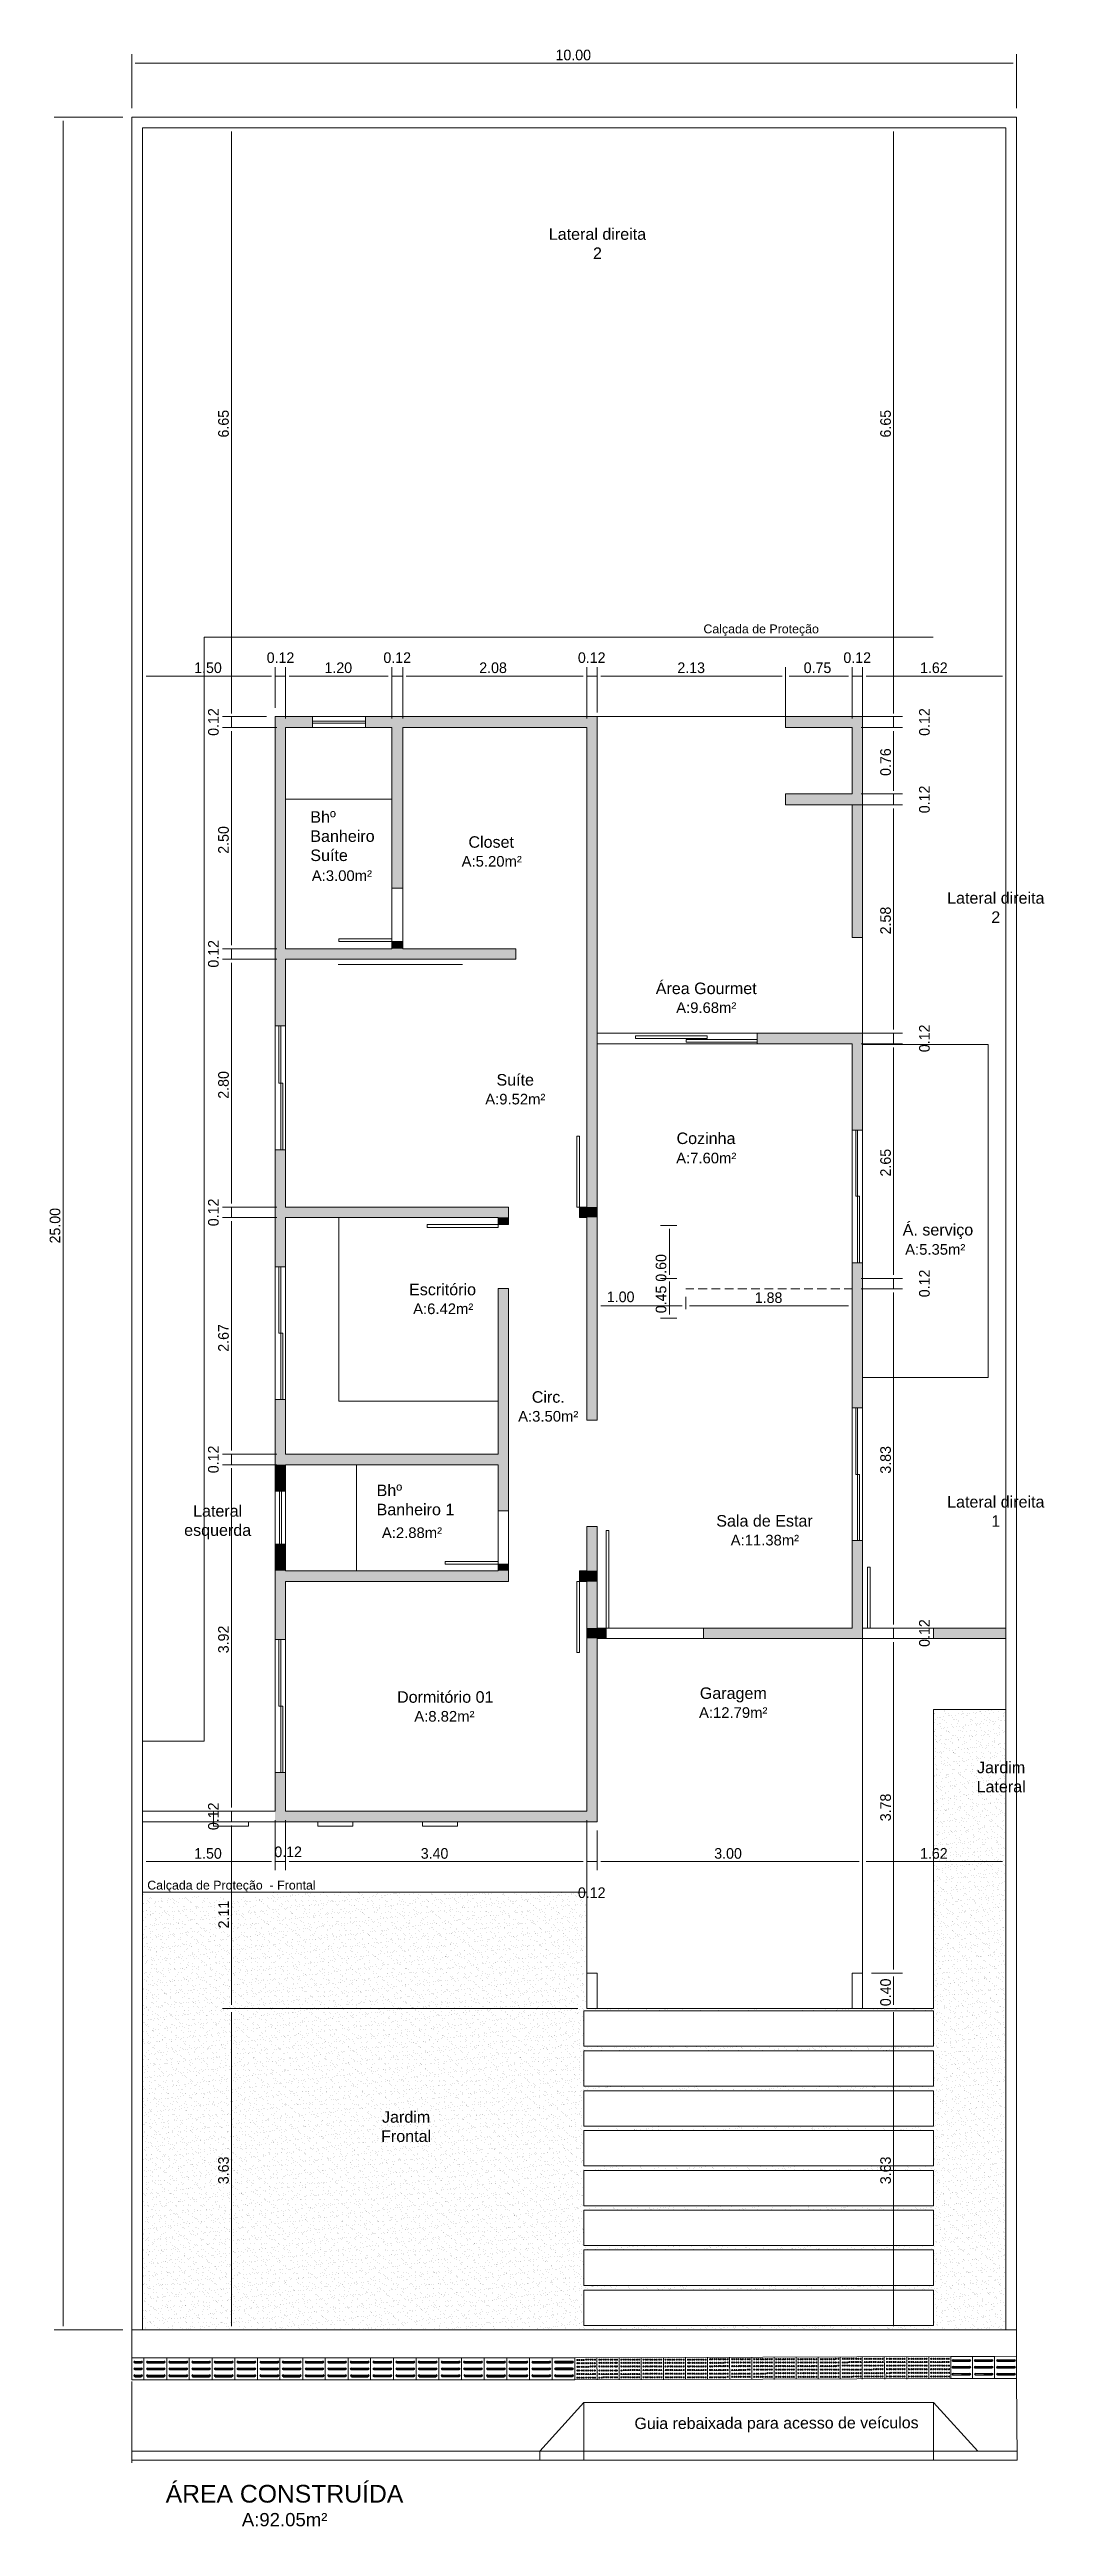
# Model space of a CAD drawing. Header units: millimetres. Extents: x 21 to 236, y 15 to 64.
# Drawn here: x 56.15 to 67.39, y 24.74 to 52.74 of the extents above; entities that cross this region are included whole.
import ezdxf

# ---------------------------------------------------------------- set-up
doc = ezdxf.new("R2010")
doc.units = ezdxf.units.MM
for name, color, linetype in [('PDF_Calçada', 210, 'Continuous'), ('PDF_Cota', 90, 'Continuous'), ('PDF_Desnível', 7, 'Continuous'), ('PDF_Enchimento de Parede', 8, 'Continuous'), ('PDF_Esquadria', 7, 'Continuous'), ('PDF_Parede', 7, 'Continuous'), ('PDF_Sinalização', 1, 'Continuous'), ('PDF_Soleira', 7, 'Continuous'), ('PDF_Terreno', 7, 'Continuous'), ('PDF_Text', 70, 'Continuous')]:
    doc.layers.add(name, color=color, linetype=linetype)
doc.layers.add('PDF_Grama', color=7, linetype='Continuous', true_color=0x397200)
doc.styles.add('PDF Arial', font='arial.ttf')
doc.styles.add('PDF Comic Sans MS', font='comic.ttf')

msp = doc.modelspace()

# ---------------------------------------------------------------- texts
at = {"layer": 'PDF_Text', "attachment_point": 7}
for s, insert, char_height, style in [('10.00', (61.866, 52.612), 0.12, 'PDF Comic Sans MS'), ('\\pxqc;Lateral direita\\P2', (61.79, 50.368), 0.13003, 'PDF Arial'), ('Calçada de Proteção', (63.538, 46.106), 0.10003, 'PDF Arial'), ('0.12', (58.602, 45.8), 0.12, 'PDF Comic Sans MS'), ('0.12', (59.921, 45.8), 0.12, 'PDF Comic Sans MS'), ('0.12', (62.119, 45.8), 0.12, 'PDF Comic Sans MS'), ('0.12', (65.12, 45.8), 0.12, 'PDF Comic Sans MS'), ('1.50', (57.782, 45.686), 0.12, 'PDF Comic Sans MS'), ('1.20', (59.255, 45.686), 0.12, 'PDF Comic Sans MS'), ('2.08', (61.004, 45.686), 0.12, 'PDF Comic Sans MS'), ('2.13', (63.243, 45.686), 0.12, 'PDF Comic Sans MS'), ('0.75', (64.671, 45.686), 0.12, 'PDF Comic Sans MS'), ('1.62', (65.986, 45.686), 0.12, 'PDF Comic Sans MS'), ('Bhº\\PBanheiro \\PSuíte', (59.095, 43.561), 0.13, 'PDF Arial'), ('Closet', (60.882, 43.711), 0.13, 'PDF Arial'), ('A:3.00m²', (59.112, 43.336), 0.12, 'PDF Arial'), ('A:5.20m²', (60.805, 43.498), 0.12, 'PDF Arial'), ('\\pxqc;Lateral direita\\P2', (66.292, 42.864), 0.13003, 'PDF Arial'), ('Área Gourmet', (62.999, 42.057), 0.13003, 'PDF Arial'), ('A:9.68m²', (63.23, 41.844), 0.12, 'PDF Arial'), ('Suíte', (61.199, 41.023), 0.13, 'PDF Arial'), ('A:9.52m²', (61.072, 40.81), 0.12, 'PDF Arial'), ('Cozinha', (63.234, 40.362), 0.13, 'PDF Arial'), ('A:7.60m²', (63.23, 40.144), 0.12, 'PDF Arial'), ('Á. serviço', (65.79, 39.29), 0.13, 'PDF Arial'), ('A:5.35m²', (65.818, 39.111), 0.12, 'PDF Arial'), ('Escritório', (60.211, 38.653), 0.13, 'PDF Arial'), ('1.00', (62.446, 38.575), 0.12, 'PDF Comic Sans MS'), ('1.88', (64.118, 38.566), 0.12, 'PDF Comic Sans MS'), ('A:6.42m²', (60.257, 38.44), 0.12, 'PDF Arial'), ('Circ.', (61.598, 37.438), 0.13, 'PDF Arial'), ('A:3.50m²', (61.444, 37.225), 0.12, 'PDF Arial'), ('Bhº\\PBanheiro 1', (59.844, 36.166), 0.13, 'PDF Arial'), ('\\pxqc;Lateral\\Pesquerda', (57.669, 35.896), 0.13003, 'PDF Arial'), ('Sala de Estar', (63.683, 36.038), 0.13003, 'PDF Arial'), ('\\pxqc;Lateral direita\\P1', (66.292, 36.038), 0.13003, 'PDF Arial'), ('A:2.88m²', (59.904, 35.909), 0.12, 'PDF Arial'), ('A:11.38m²', (63.846, 35.825), 0.12, 'PDF Arial'), ('Dormitório 01', (60.075, 34.047), 0.13003, 'PDF Arial'), ('Garagem', (63.497, 34.053), 0.13, 'PDF Arial'), ('A:8.82m²', (60.27, 33.834), 0.12, 'PDF Arial'), ('A:12.79m²', (63.488, 33.876), 0.12, 'PDF Arial'), ('\\pxqc;Jardim \\PLateral', (66.605, 33.034), 0.13003, 'PDF Arial'), ('1.50', (57.782, 32.284), 0.12, 'PDF Comic Sans MS'), ('0.12', (58.688, 32.302), 0.12, 'PDF Comic Sans MS'), ('3.40', (60.343, 32.284), 0.12, 'PDF Comic Sans MS'), ('3.00', (63.66, 32.284), 0.12, 'PDF Comic Sans MS'), ('1.62', (65.986, 32.284), 0.12, 'PDF Comic Sans MS'), ('Calçada de Proteção  - Frontal', (57.252, 31.906), 0.10003, 'PDF Arial'), ('0.12', (62.119, 31.84), 0.12, 'PDF Comic Sans MS'), ('\\pxqc;Jardim\\PFrontal', (59.895, 29.083), 0.13003, 'PDF Arial'), ('ÁREA CONSTRUÍDA', (57.46, 25.005), 0.20005, 'PDF Arial'), ('A:92.05m²', (58.321, 24.738), 0.15, 'PDF Arial')]:
    msp.add_mtext(s, dxfattribs=dict(at, insert=insert, char_height=char_height, style=style))
for s, insert, char_height, rotation, style in [('6.65', (58.175, 48.35), 0.12, 90, 'PDF Comic Sans MS'), ('6.65', (65.658, 48.35), 0.12, 90, 'PDF Comic Sans MS'), ('0.12', (58.061, 44.978), 0.12, 90, 'PDF Comic Sans MS'), ('0.12', (66.097, 44.978), 0.12, 90, 'PDF Comic Sans MS'), ('0.76', (65.658, 44.525), 0.12, 90, 'PDF Comic Sans MS'), ('0.12', (66.097, 44.103), 0.12, 90, 'PDF Comic Sans MS'), ('2.50', (58.175, 43.645), 0.12, 90, 'PDF Comic Sans MS'), ('2.58', (65.658, 42.734), 0.12, 90, 'PDF Comic Sans MS'), ('0.12', (58.061, 42.358), 0.12, 90, 'PDF Comic Sans MS'), ('0.12', (66.097, 41.402), 0.12, 90, 'PDF Comic Sans MS'), ('2.80', (58.175, 40.876), 0.12, 90, 'PDF Comic Sans MS'), ('2.65', (65.658, 39.997), 0.12, 90, 'PDF Comic Sans MS'), ('25.00', (56.271, 39.24), 0.12, 90, 'PDF Comic Sans MS'), ('0.12', (58.061, 39.435), 0.12, 90, 'PDF Comic Sans MS'), ('0.45 0.60', (63.12, 38.451), 0.12, 90, 'PDF Comic Sans MS'), ('0.12', (66.097, 38.632), 0.12, 90, 'PDF Comic Sans MS'), ('2.67', (58.175, 38.016), 0.12, 90, 'PDF Comic Sans MS'), ('0.12', (58.061, 36.643), 0.12, 90, 'PDF Comic Sans MS'), ('3.83', (65.658, 36.638), 0.12, 90, 'PDF Comic Sans MS'), ('3.92', (58.175, 34.608), 0.12, 90, 'PDF Comic Sans MS'), ('0.12', (66.097, 34.68), 0.12, 90, 'PDF Comic Sans MS'), ('0.12', (58.061, 32.609), 0.12, 90, 'PDF Comic Sans MS'), ('3.78', (65.658, 32.709), 0.12, 90, 'PDF Comic Sans MS'), ('2.11', (58.175, 31.498), 0.12, 90, 'PDF Comic Sans MS'), ('0.40', (65.658, 30.619), 0.12, 90, 'PDF Comic Sans MS'), ('3.63', (58.175, 28.607), 0.12, 90, 'PDF Comic Sans MS'), ('3.63', (65.658, 28.607), 0.12, 90, 'PDF Comic Sans MS'), ('Guia rebaixada para acesso de veículos', (62.759, 25.8), 0.12882, 0.1702, 'PDF Arial')]:
    msp.add_mtext(s, dxfattribs=dict(at, insert=insert, char_height=char_height, rotation=rotation, style=style))

# ---------------------------------------------------------------- linework, layer by layer
at = {"layer": 'PDF_Calçada', "lineweight": 0}
for points in [[(57.197, 33.615), (57.895, 33.615), (57.895, 46.093)], [(57.079, 26.961), (57.079, 26.644)], [(67.078, 26.662), (67.078, 26.961)], [(57.079, 26.377), (57.079, 25.457)], [(67.082, 25.488), (67.078, 26.409)], [(62.187, 26.141), (61.689, 25.588), (61.689, 25.488)], [(62.187, 25.488), (62.187, 26.141), (66.14, 26.141), (66.14, 25.488)], [(66.14, 26.141), (66.638, 25.588)]]:
    msp.add_lwpolyline(points, dxfattribs=at)
at = {"layer": 'PDF_Cota', "lineweight": 0}
for points in [[(57.079, 52.071), (57.079, 52.683)], [(67.078, 52.071), (67.078, 52.683)], [(57.116, 52.583), (67.037, 52.583)], [(56.975, 51.971), (56.2, 51.971)], [(56.3, 51.93), (56.3, 27.002)], [(58.108, 51.849), (58.104, 51.849)], [(58.203, 51.808), (58.203, 45.232), (58.203, 45.272)], [(65.718, 51.849), (65.587, 51.849)], [(65.686, 51.808), (65.686, 45.232), (65.686, 45.272)], [(66.135, 46.093), (57.895, 46.093)], [(57.197, 45.612), (57.197, 45.753)], [(57.238, 45.653), (58.657, 45.653), (58.616, 45.653)], [(58.697, 45.653), (58.815, 45.653)], [(59.939, 45.653), (59.976, 45.653), (58.856, 45.653), (58.897, 45.653)], [(60.016, 45.653), (60.139, 45.653)], [(62.137, 45.653), (62.178, 45.653), (60.179, 45.653), (60.216, 45.653)], [(62.219, 45.653), (62.337, 45.653)], [(64.426, 45.653), (62.378, 45.653), (62.419, 45.653)], [(64.508, 45.653), (65.179, 45.653), (65.138, 45.653)], [(65.22, 45.653), (65.337, 45.653)], [(66.919, 45.653), (65.378, 45.653), (65.419, 45.653)], [(66.955, 45.408), (66.955, 45.753)], [(58.203, 45.195), (58.203, 45.073)], [(65.686, 45.073), (65.686, 45.195)], [(58.203, 42.653), (58.203, 42.612), (58.203, 45.032), (58.203, 44.996)], [(65.686, 44.996), (65.686, 45.032), (65.686, 44.357), (65.686, 44.398)], [(65.686, 44.198), (65.686, 44.321)], [(65.686, 44.117), (65.686, 44.157), (65.686, 41.66), (65.686, 41.696)], [(58.203, 42.571), (58.203, 42.453)], [(58.203, 39.734), (58.203, 39.693), (58.203, 42.412), (58.203, 42.372)], [(65.686, 41.497), (65.686, 41.619)], [(65.686, 41.42), (65.686, 41.456), (65.686, 38.886), (65.686, 38.927)], [(58.203, 39.652), (58.203, 39.534)], [(58.203, 36.942), (58.203, 36.901), (58.203, 39.494), (58.203, 39.453)], [(63.239, 39.444), (63.053, 39.444)], [(63.153, 38.886), (63.153, 39.407)], [(62.337, 38.637), (62.337, 38.637)], [(63.153, 38.438), (63.153, 38.809)], [(65.22, 38.496), (65.22, 38.637)], [(65.686, 38.728), (65.686, 38.845)], [(65.686, 38.646), (65.686, 38.687), (65.686, 34.934), (65.686, 34.975)], [(63.298, 38.537), (62.378, 38.537)], [(63.239, 38.397), (63.053, 38.397)], [(65.179, 38.537), (63.379, 38.537)], [(58.203, 36.86), (58.203, 36.738)], [(58.203, 32.903), (58.203, 32.863), (58.203, 36.702), (58.203, 36.661)], [(65.686, 34.775), (65.686, 34.893)], [(65.686, 31.032), (65.686, 34.735), (65.686, 34.694)], [(66.955, 33.973), (66.14, 33.973), (66.14, 30.592), (65.337, 30.592)], [(58.203, 32.822), (58.203, 32.704)], [(58.203, 30.633), (58.203, 32.663), (58.203, 32.622)], [(57.197, 32.355), (57.197, 32.355)], [(57.238, 32.255), (58.657, 32.255), (58.616, 32.255)], [(58.815, 32.255), (58.697, 32.255)], [(58.897, 32.255), (58.856, 32.255), (62.178, 32.255), (62.137, 32.255)], [(62.219, 32.255), (62.337, 32.255)], [(65.297, 32.255), (62.378, 32.255), (62.419, 32.255)], [(65.378, 32.255), (66.919, 32.255)], [(66.955, 32.369), (66.955, 32.156)], [(65.686, 30.633), (65.686, 30.955)], [(58.203, 30.551), (58.203, 27.002)], [(65.686, 27.002), (65.686, 30.551)], [(56.975, 26.961), (56.2, 26.961)], [(57.197, 26.961), (66.955, 26.961)], [(61.87, 26.961), (58.104, 26.961)], [(65.555, 26.961), (65.786, 26.961)], [(67.082, 25.588), (57.079, 25.588)], [(67.082, 25.488), (57.079, 25.488)]]:
    msp.add_lwpolyline(points, dxfattribs=at)
for points in [[(58.697, 45.753), (58.697, 45.295)], [(58.815, 45.753), (58.815, 45.173)], [(60.016, 45.753), (60.016, 45.173)], [(60.139, 45.753), (60.139, 45.173)], [(62.219, 45.753), (62.219, 45.173)], [(62.337, 45.753), (62.337, 45.241)], [(64.467, 45.753), (64.467, 45.173)], [(65.22, 45.753), (65.22, 45.173)], [(65.337, 45.753), (65.337, 45.173)], [(58.104, 45.195), (58.598, 45.195)], [(65.786, 45.195), (65.319, 45.195)], [(58.104, 45.073), (58.716, 45.073)], [(65.786, 45.073), (65.319, 45.073)], [(65.786, 44.321), (65.319, 44.321)], [(65.786, 44.198), (65.319, 44.198)], [(58.104, 42.571), (58.716, 42.571)], [(58.104, 42.453), (58.716, 42.453)], [(65.786, 41.619), (65.319, 41.619)], [(65.786, 41.497), (65.319, 41.497)], [(58.104, 39.652), (58.716, 39.652)], [(58.104, 39.534), (58.716, 39.534)], [(63.053, 38.845), (63.239, 38.845)], [(63.339, 38.637), (63.339, 38.496)], [(65.786, 38.845), (65.319, 38.845)], [(65.786, 38.728), (65.319, 38.728)], [(58.104, 36.86), (58.716, 36.86)], [(58.104, 36.738), (58.716, 36.738)], [(65.337, 34.775), (66.14, 34.775), (66.14, 34.893), (65.337, 34.893)], [(65.786, 34.893), (65.437, 34.893)], [(65.786, 34.775), (65.437, 34.775)], [(58.104, 32.822), (58.598, 32.822)], [(58.104, 32.704), (58.598, 32.704)], [(58.697, 32.156), (58.697, 32.722)], [(58.815, 32.156), (58.815, 32.722)], [(62.219, 32.156), (62.219, 32.722)], [(62.337, 32.156), (62.337, 32.604)], [(65.337, 32.355), (65.337, 32.128)], [(65.786, 30.991), (65.437, 30.991)], [(58.104, 30.592), (62.119, 30.592)], [(62.187, 30.166), (66.14, 30.166), (66.14, 30.565), (62.187, 30.565)], [(65.786, 30.592), (65.437, 30.592)], [(62.187, 29.713), (66.14, 29.713), (66.14, 30.116), (62.187, 30.116)], [(62.187, 29.264), (66.14, 29.264), (66.14, 29.663), (62.187, 29.663)], [(62.187, 28.815), (66.14, 28.815), (66.14, 29.214), (62.187, 29.214)], [(62.187, 28.362), (66.14, 28.362), (66.14, 28.761), (62.187, 28.761)], [(62.187, 27.913), (66.14, 27.913), (66.14, 28.312), (62.187, 28.312)], [(62.187, 27.46), (66.14, 27.46), (66.14, 27.863), (62.187, 27.863)], [(62.187, 27.011), (66.14, 27.011), (66.14, 27.41), (62.187, 27.41)]]:
    msp.add_lwpolyline(points, close=True, dxfattribs=at)
at = {"layer": 'PDF_Desnível', "lineweight": 9}
for points in [[(62.337, 45.195), (64.467, 45.195)], [(58.815, 44.262), (60.016, 44.262)], [(65.337, 41.619), (65.337, 42.698)], [(59.617, 36.738), (59.617, 35.541)], [(65.337, 34.775), (65.337, 30.592), (62.337, 30.592)], [(62.219, 32.704), (62.219, 30.991)]]:
    msp.add_lwpolyline(points, dxfattribs=at)
msp.add_lwpolyline([(65.337, 37.726), (66.756, 37.726), (66.756, 41.489), (65.337, 41.489)], close=True, dxfattribs=at)
at = {"layer": 'PDF_Enchimento de Parede', "transparency": 33554559}
for points in [[(59.119, 45.195), (58.697, 45.195), (59.119, 45.073)], [(58.697, 45.195), (59.119, 45.073), (58.697, 45.073)], [(62.337, 45.195), (59.717, 45.195), (62.337, 45.073)], [(59.717, 45.195), (62.337, 45.073), (59.717, 45.073)], [(65.337, 45.195), (64.467, 45.195), (65.337, 45.073)], [(64.467, 45.195), (65.337, 45.073), (64.467, 45.073)], [(58.815, 45.073), (58.697, 45.073), (58.815, 42.571)], [(58.697, 45.073), (58.815, 42.571), (58.697, 42.571)], [(60.139, 45.073), (60.016, 45.073), (60.139, 43.255)], [(60.016, 45.073), (60.139, 43.255), (60.016, 43.255)], [(62.337, 45.073), (62.219, 45.073), (62.337, 39.652)], [(62.219, 45.073), (62.337, 39.652), (62.219, 39.652)], [(65.337, 45.073), (65.22, 45.073), (65.337, 44.321)], [(65.22, 45.073), (65.337, 44.321), (65.22, 44.321)], [(65.337, 44.321), (64.467, 44.321), (65.337, 44.198)], [(64.467, 44.321), (65.337, 44.198), (64.467, 44.198)], [(65.337, 44.198), (65.22, 44.198), (65.337, 42.698)], [(65.22, 44.198), (65.337, 42.698), (65.22, 42.698)], [(61.417, 42.571), (58.697, 42.571), (61.417, 42.453)], [(58.697, 42.571), (61.417, 42.453), (58.697, 42.453)], [(60.139, 42.653), (60.016, 42.653), (60.139, 42.571)], [(60.016, 42.653), (60.139, 42.571), (60.016, 42.571)], [(58.815, 42.453), (58.697, 42.453), (58.815, 41.701)], [(58.697, 42.453), (58.815, 41.701), (58.697, 41.701)], [(65.337, 41.619), (64.145, 41.619), (65.337, 41.497)], [(64.145, 41.619), (65.337, 41.497), (64.145, 41.497)], [(65.337, 41.497), (65.22, 41.497), (65.337, 40.522)], [(65.22, 41.497), (65.337, 40.522), (65.22, 40.522)], [(58.815, 40.3), (58.697, 40.3), (58.815, 39.652)], [(58.697, 40.3), (58.815, 39.652), (58.697, 39.652)], [(61.335, 39.652), (58.697, 39.652), (61.335, 39.534)], [(58.697, 39.652), (61.335, 39.534), (58.697, 39.534)], [(58.815, 39.534), (58.697, 39.534), (58.815, 38.977)], [(58.697, 39.534), (58.815, 38.977), (58.697, 38.977)], [(61.335, 39.534), (61.217, 39.534), (61.335, 39.453)], [(61.217, 39.534), (61.335, 39.453), (61.217, 39.453)], [(62.337, 39.652), (62.137, 39.652), (62.337, 39.534)], [(62.137, 39.652), (62.337, 39.534), (62.137, 39.534)], [(62.337, 39.534), (62.219, 39.534), (62.337, 37.241)], [(62.219, 39.534), (62.337, 37.241), (62.219, 37.241)], [(65.337, 39.022), (65.22, 39.022), (65.337, 37.381)], [(65.22, 39.022), (65.337, 37.381), (65.22, 37.381)], [(61.335, 38.732), (61.217, 38.732), (61.335, 36.86)], [(61.217, 38.732), (61.335, 36.86), (61.217, 36.86)], [(58.815, 37.477), (58.697, 37.477), (58.815, 36.86)], [(58.697, 37.477), (58.815, 36.86), (58.697, 36.86)], [(61.335, 36.86), (58.697, 36.86), (61.335, 36.738)], [(58.697, 36.86), (61.335, 36.738), (58.697, 36.738)], [(58.815, 36.738), (58.697, 36.738), (58.815, 36.439)], [(58.697, 36.738), (58.815, 36.439), (58.697, 36.439)], [(61.335, 36.738), (61.217, 36.738), (61.335, 36.217)], [(61.217, 36.738), (61.335, 36.217), (61.217, 36.217)], [(58.815, 35.84), (58.697, 35.84), (58.815, 35.541)], [(58.697, 35.84), (58.815, 35.541), (58.697, 35.541)], [(62.337, 36.04), (62.219, 36.04), (62.337, 35.541)], [(62.219, 36.04), (62.337, 35.541), (62.219, 35.541)], [(65.22, 35.881), (65.337, 35.881), (65.337, 35.881)], [(65.337, 35.881), (65.22, 35.881), (65.337, 34.893)], [(65.22, 35.881), (65.337, 34.893), (65.22, 34.893)], [(61.335, 35.614), (61.217, 35.614), (61.335, 35.541)], [(61.217, 35.614), (61.335, 35.541), (61.217, 35.541)], [(61.335, 35.541), (58.697, 35.541), (61.335, 35.419)], [(58.697, 35.541), (61.335, 35.419), (58.697, 35.419)], [(58.815, 35.419), (58.697, 35.419), (58.815, 34.762)], [(58.697, 35.419), (58.815, 34.762), (58.697, 34.762)], [(62.337, 35.541), (62.137, 35.541), (62.337, 35.419)], [(62.137, 35.541), (62.337, 35.419), (62.137, 35.419)], [(62.337, 35.419), (62.219, 35.419), (62.337, 34.893)], [(62.219, 35.419), (62.337, 34.893), (62.219, 34.893)], [(62.437, 34.893), (62.219, 34.893), (62.437, 34.775)], [(62.219, 34.893), (62.437, 34.775), (62.219, 34.775)], [(62.337, 34.775), (62.219, 34.775), (62.337, 32.822)], [(62.219, 34.775), (62.337, 32.822), (62.219, 32.822)], [(65.337, 34.893), (65.22, 34.893), (63.538, 34.893)], [(65.337, 34.893), (63.538, 34.893), (65.337, 34.775)], [(63.538, 34.893), (65.337, 34.775), (63.538, 34.775)], [(65.22, 34.893), (65.337, 34.893), (65.337, 34.893)], [(66.955, 34.775), (66.14, 34.775), (66.14, 34.893)], [(66.14, 34.893), (66.955, 34.893), (66.955, 34.775)], [(66.955, 34.775), (66.955, 34.775), (66.14, 34.775)], [(58.815, 33.262), (58.697, 33.262), (58.815, 32.822)], [(58.697, 33.262), (58.815, 32.822), (58.697, 32.822)], [(62.337, 32.822), (58.697, 32.822), (62.337, 32.704)], [(58.697, 32.822), (62.337, 32.704), (58.697, 32.704)]]:
    msp.add_solid(points, dxfattribs=at)
at = {"layer": 'PDF_Esquadria', "lineweight": 9}
for points in [[(59.119, 45.195), (59.717, 45.195)], [(59.119, 45.073), (59.717, 45.073)], [(59.409, 42.394), (60.814, 42.394)], [(58.697, 41.701), (58.697, 40.3)], [(58.815, 41.701), (58.815, 40.3)], [(65.22, 40.522), (65.22, 39.022)], [(65.337, 40.522), (65.337, 39.022)], [(59.418, 39.534), (59.418, 37.459), (61.217, 37.459)], [(58.697, 38.977), (58.697, 37.477)], [(58.815, 38.977), (58.815, 37.477)], [(65.22, 37.381), (65.22, 35.881)], [(65.337, 37.381), (65.337, 35.881)], [(58.697, 36.439), (58.697, 35.84)], [(58.815, 36.439), (58.815, 35.84)], [(58.697, 34.762), (58.697, 33.262)], [(58.815, 34.762), (58.815, 33.262)]]:
    msp.add_lwpolyline(points, dxfattribs=at)
for points in [[(59.418, 42.653), (60.016, 42.653), (60.016, 42.684), (59.418, 42.684)], [(58.738, 41.701), (58.761, 41.701), (58.761, 41.053), (58.738, 41.053)], [(63.579, 41.556), (62.772, 41.556), (62.772, 41.588), (63.579, 41.588)], [(64.145, 41.515), (63.343, 41.515), (63.343, 41.547), (64.145, 41.547)], [(58.761, 41.053), (58.784, 41.053), (58.784, 40.3), (58.761, 40.3)], [(62.106, 40.454), (62.137, 40.454), (62.137, 39.652), (62.106, 39.652)], [(65.26, 40.522), (65.278, 40.522), (65.278, 39.775), (65.26, 39.775)], [(65.278, 39.775), (65.301, 39.775), (65.301, 39.022), (65.278, 39.022)], [(60.415, 39.453), (60.415, 39.421), (61.217, 39.421), (61.217, 39.453)], [(58.738, 38.977), (58.761, 38.977), (58.761, 38.225), (58.738, 38.225)], [(58.761, 38.225), (58.784, 38.225), (58.784, 37.477), (58.761, 37.477)], [(65.26, 37.381), (65.278, 37.381), (65.278, 36.629), (65.26, 36.629)], [(65.278, 36.629), (65.301, 36.629), (65.301, 35.881), (65.278, 35.881)], [(62.437, 34.893), (62.468, 34.893), (62.468, 35.995), (62.437, 35.995)], [(60.619, 35.614), (61.217, 35.614), (61.217, 35.646), (60.619, 35.646)], [(65.392, 35.582), (65.392, 34.893), (65.423, 34.893), (65.423, 35.582)], [(62.106, 35.419), (62.137, 35.419), (62.137, 34.617), (62.106, 34.617)], [(58.738, 34.762), (58.761, 34.762), (58.761, 34.009), (58.738, 34.009)], [(58.761, 34.009), (58.784, 34.009), (58.784, 33.262), (58.761, 33.262)]]:
    msp.add_lwpolyline(points, close=True, dxfattribs=at)
at = {"layer": 'PDF_Grama', "lineweight": 20}
for points in [[(66.144, 33.928), (66.144, 33.928)], [(66.149, 33.928), (66.149, 33.928)], [(66.18, 33.882), (66.18, 33.882)], [(66.208, 33.887), (66.208, 33.887)], [(66.217, 33.878), (66.217, 33.878)], [(66.248, 33.892), (66.248, 33.892)], [(66.257, 33.96), (66.257, 33.96)], [(66.267, 33.95), (66.267, 33.95)], [(66.276, 33.923), (66.276, 33.923)], [(66.303, 33.928), (66.303, 33.928)], [(66.307, 33.91), (66.307, 33.91)], [(66.316, 33.901), (66.316, 33.901)], [(66.344, 33.905), (66.344, 33.905)], [(66.348, 33.878), (66.348, 33.878)], [(66.384, 33.91), (66.384, 33.91)], [(66.416, 33.928), (66.416, 33.928)], [(66.457, 33.919), (66.457, 33.919)], [(66.461, 33.955), (66.461, 33.955)], [(66.461, 33.928), (66.461, 33.928)], [(66.48, 33.923), (66.48, 33.923)], [(66.48, 33.878), (66.48, 33.878)], [(66.511, 33.91), (66.511, 33.91)], [(66.52, 33.928), (66.52, 33.928)], [(66.52, 33.901), (66.52, 33.901)], [(66.548, 33.932), (66.548, 33.932)], [(66.593, 33.937), (66.593, 33.937)], [(66.616, 33.928), (66.616, 33.928)], [(66.616, 33.882), (66.616, 33.882)], [(66.62, 33.941), (66.62, 33.941)], [(66.661, 33.946), (66.661, 33.946)], [(66.665, 33.955), (66.665, 33.955)], [(66.674, 33.946), (66.674, 33.946)], [(66.679, 33.932), (66.679, 33.932)], [(66.72, 33.905), (66.72, 33.905)], [(66.729, 33.955), (66.729, 33.955)], [(66.747, 33.887), (66.747, 33.887)], [(66.756, 33.96), (66.756, 33.96)], [(66.774, 33.928), (66.774, 33.928)], [(66.797, 33.964), (66.797, 33.964)], [(66.815, 33.937), (66.815, 33.937)], [(66.865, 33.973), (66.865, 33.973)], [(66.874, 33.95), (66.874, 33.95)], [(66.878, 33.887), (66.878, 33.887)], [(66.924, 33.905), (66.924, 33.905)], [(66.933, 33.928), (66.933, 33.928)], [(66.933, 33.896), (66.933, 33.896)], [(66.946, 33.937), (66.946, 33.937)], [(66.14, 33.615), (66.14, 33.615)], [(66.149, 33.828), (66.149, 33.828)], [(66.149, 33.724), (66.149, 33.724)], [(66.153, 33.728), (66.153, 33.728)], [(66.158, 33.864), (66.158, 33.864)], [(66.158, 33.746), (66.158, 33.746)], [(66.158, 33.679), (66.158, 33.679)], [(66.158, 33.633), (66.158, 33.633)], [(66.167, 33.669), (66.167, 33.669)], [(66.167, 33.615), (66.167, 33.615)], [(66.167, 33.611), (66.167, 33.611)], [(66.185, 33.801), (66.185, 33.801)], [(66.189, 33.597), (66.189, 33.597)], [(66.208, 33.819), (66.208, 33.819)], [(66.208, 33.624), (66.208, 33.624)], [(66.212, 33.629), (66.212, 33.629)], [(66.217, 33.81), (66.217, 33.81)], [(66.217, 33.778), (66.217, 33.778)], [(66.221, 33.683), (66.221, 33.683)], [(66.226, 33.674), (66.226, 33.674)], [(66.23, 33.756), (66.23, 33.756)], [(66.244, 33.864), (66.244, 33.864)], [(66.253, 33.76), (66.253, 33.76)], [(66.262, 33.769), (66.262, 33.769)], [(66.267, 33.851), (66.267, 33.851)], [(66.276, 33.633), (66.276, 33.633)], [(66.28, 33.828), (66.28, 33.828)], [(66.285, 33.737), (66.285, 33.737)], [(66.285, 33.728), (66.285, 33.728)], [(66.285, 33.633), (66.285, 33.633)], [(66.294, 33.765), (66.294, 33.765)], [(66.303, 33.633), (66.303, 33.633)], [(66.307, 33.724), (66.307, 33.724)], [(66.312, 33.724), (66.312, 33.724)], [(66.321, 33.715), (66.321, 33.715)], [(66.325, 33.611), (66.325, 33.611)], [(66.344, 33.801), (66.344, 33.801)], [(66.344, 33.642), (66.344, 33.642)], [(66.348, 33.597), (66.348, 33.597)], [(66.353, 33.783), (66.353, 33.783)], [(66.357, 33.683), (66.357, 33.683)], [(66.362, 33.864), (66.362, 33.864)], [(66.366, 33.774), (66.366, 33.774)], [(66.366, 33.674), (66.366, 33.674)], [(66.371, 33.855), (66.371, 33.855)], [(66.384, 33.674), (66.384, 33.674)], [(66.393, 33.778), (66.393, 33.778)], [(66.402, 33.864), (66.402, 33.864)], [(66.412, 33.814), (66.412, 33.814)], [(66.412, 33.651), (66.412, 33.651)], [(66.416, 33.833), (66.416, 33.833)], [(66.416, 33.629), (66.416, 33.629)], [(66.421, 33.733), (66.421, 33.733)], [(66.425, 33.851), (66.425, 33.851)], [(66.425, 33.638), (66.425, 33.638)], [(66.425, 33.62), (66.425, 33.62)], [(66.434, 33.783), (66.434, 33.783)], [(66.439, 33.651), (66.439, 33.651)], [(66.443, 33.737), (66.443, 33.737)], [(66.466, 33.769), (66.466, 33.769)], [(66.466, 33.724), (66.466, 33.724)], [(66.475, 33.76), (66.475, 33.76)], [(66.48, 33.783), (66.48, 33.783)], [(66.48, 33.66), (66.48, 33.66)], [(66.484, 33.683), (66.484, 33.683)], [(66.484, 33.611), (66.484, 33.611)], [(66.502, 33.801), (66.502, 33.801)], [(66.502, 33.792), (66.502, 33.792)], [(66.507, 33.597), (66.507, 33.597)], [(66.516, 33.719), (66.516, 33.719)], [(66.529, 33.796), (66.529, 33.796)], [(66.543, 33.674), (66.543, 33.674)], [(66.548, 33.669), (66.548, 33.669)], [(66.552, 33.833), (66.552, 33.833)], [(66.552, 33.737), (66.552, 33.737)], [(66.557, 33.638), (66.557, 33.638)], [(66.561, 33.864), (66.561, 33.864)], [(66.566, 33.86), (66.566, 33.86)], [(66.57, 33.801), (66.57, 33.801)], [(66.57, 33.674), (66.57, 33.674)], [(66.575, 33.669), (66.575, 33.669)], [(66.579, 33.665), (66.579, 33.665)], [(66.584, 33.851), (66.584, 33.851)], [(66.602, 33.737), (66.602, 33.737)], [(66.616, 33.814), (66.616, 33.814)], [(66.616, 33.674), (66.616, 33.674)], [(66.62, 33.787), (66.62, 33.787)], [(66.62, 33.688), (66.62, 33.688)], [(66.62, 33.624), (66.62, 33.624)], [(66.625, 33.805), (66.625, 33.805)], [(66.625, 33.724), (66.625, 33.724)], [(66.638, 33.81), (66.638, 33.81)], [(66.643, 33.611), (66.643, 33.611)], [(66.661, 33.801), (66.661, 33.801)], [(66.665, 33.814), (66.665, 33.814)], [(66.665, 33.597), (66.665, 33.597)], [(66.67, 33.765), (66.67, 33.765)], [(66.679, 33.833), (66.679, 33.833)], [(66.683, 33.737), (66.683, 33.737)], [(66.683, 33.683), (66.683, 33.683)], [(66.688, 33.638), (66.688, 33.638)], [(66.702, 33.674), (66.702, 33.674)], [(66.706, 33.819), (66.706, 33.819)], [(66.711, 33.688), (66.711, 33.688)], [(66.72, 33.864), (66.72, 33.864)], [(66.72, 33.719), (66.72, 33.719)], [(66.729, 33.71), (66.729, 33.71)], [(66.738, 33.851), (66.738, 33.851)], [(66.751, 33.787), (66.751, 33.787)], [(66.751, 33.692), (66.751, 33.692)], [(66.756, 33.692), (66.756, 33.692)], [(66.761, 33.737), (66.761, 33.737)], [(66.77, 33.86), (66.77, 33.86)], [(66.774, 33.828), (66.774, 33.828)], [(66.774, 33.669), (66.774, 33.669)], [(66.779, 33.851), (66.779, 33.851)], [(66.779, 33.724), (66.779, 33.724)], [(66.801, 33.833), (66.801, 33.833)], [(66.801, 33.611), (66.801, 33.611)], [(66.815, 33.801), (66.815, 33.801)], [(66.819, 33.837), (66.819, 33.837)], [(66.819, 33.742), (66.819, 33.742)], [(66.824, 33.81), (66.824, 33.81)], [(66.824, 33.701), (66.824, 33.701)], [(66.824, 33.642), (66.824, 33.642)], [(66.824, 33.624), (66.824, 33.624)], [(66.824, 33.597), (66.824, 33.597)], [(66.833, 33.615), (66.833, 33.615)], [(66.842, 33.837), (66.842, 33.837)], [(66.847, 33.706), (66.847, 33.706)], [(66.856, 33.674), (66.856, 33.674)], [(66.874, 33.765), (66.874, 33.765)], [(66.878, 33.864), (66.878, 33.864)], [(66.883, 33.787), (66.883, 33.787)], [(66.883, 33.756), (66.883, 33.756)], [(66.883, 33.688), (66.883, 33.688)], [(66.887, 33.71), (66.887, 33.71)], [(66.897, 33.851), (66.897, 33.851)], [(66.91, 33.846), (66.91, 33.846)], [(66.919, 33.737), (66.919, 33.737)], [(66.928, 33.715), (66.928, 33.715)], [(66.937, 33.851), (66.937, 33.851)], [(66.937, 33.724), (66.937, 33.724)], [(66.951, 33.842), (66.951, 33.842)], [(66.955, 33.742), (66.955, 33.742)], [(66.955, 33.642), (66.955, 33.642)], [(66.149, 33.42), (66.149, 33.42)], [(66.158, 33.533), (66.158, 33.533)], [(66.162, 33.493), (66.162, 33.493)], [(66.162, 33.438), (66.162, 33.438)], [(66.162, 33.352), (66.162, 33.352)], [(66.167, 33.339), (66.167, 33.339)], [(66.185, 33.488), (66.185, 33.488)], [(66.208, 33.484), (66.208, 33.484)], [(66.212, 33.493), (66.212, 33.493)], [(66.212, 33.443), (66.212, 33.443)], [(66.226, 33.583), (66.226, 33.583)], [(66.226, 33.434), (66.226, 33.434)], [(66.23, 33.488), (66.23, 33.488)], [(66.23, 33.47), (66.23, 33.47)], [(66.23, 33.388), (66.23, 33.388)], [(66.23, 33.361), (66.23, 33.361)], [(66.248, 33.352), (66.248, 33.352)], [(66.253, 33.497), (66.253, 33.497)], [(66.257, 33.366), (66.257, 33.366)], [(66.262, 33.583), (66.262, 33.583)], [(66.267, 33.547), (66.267, 33.547)], [(66.267, 33.397), (66.267, 33.397)], [(66.271, 33.574), (66.271, 33.574)], [(66.271, 33.339), (66.271, 33.339)], [(66.289, 33.533), (66.289, 33.533)], [(66.294, 33.434), (66.294, 33.434)], [(66.298, 33.37), (66.298, 33.37)], [(66.298, 33.339), (66.298, 33.339)], [(66.307, 33.42), (66.307, 33.42)], [(66.316, 33.533), (66.316, 33.533)], [(66.316, 33.348), (66.316, 33.348)], [(66.321, 33.506), (66.321, 33.506)], [(66.33, 33.339), (66.33, 33.339)], [(66.348, 33.511), (66.348, 33.511)], [(66.357, 33.588), (66.357, 33.588)], [(66.362, 33.488), (66.362, 33.488)], [(66.366, 33.488), (66.366, 33.488)], [(66.366, 33.484), (66.366, 33.484)], [(66.366, 33.388), (66.366, 33.388)], [(66.371, 33.379), (66.371, 33.379)], [(66.375, 33.479), (66.375, 33.479)], [(66.389, 33.515), (66.389, 33.515)], [(66.389, 33.47), (66.389, 33.47)], [(66.393, 33.384), (66.393, 33.384)], [(66.407, 33.357), (66.407, 33.357)], [(66.421, 33.438), (66.421, 33.438)], [(66.425, 33.547), (66.425, 33.547)], [(66.425, 33.538), (66.425, 33.538)], [(66.43, 33.438), (66.43, 33.438)], [(66.43, 33.343), (66.43, 33.343)], [(66.434, 33.388), (66.434, 33.388)], [(66.434, 33.343), (66.434, 33.343)], [(66.457, 33.524), (66.457, 33.524)], [(66.466, 33.42), (66.466, 33.42)], [(66.47, 33.579), (66.47, 33.579)], [(66.47, 33.393), (66.47, 33.393)], [(66.48, 33.384), (66.48, 33.384)], [(66.484, 33.529), (66.484, 33.529)], [(66.489, 33.583), (66.489, 33.583)], [(66.493, 33.488), (66.493, 33.488)], [(66.493, 33.388), (66.493, 33.388)], [(66.507, 33.397), (66.507, 33.397)], [(66.52, 33.533), (66.52, 33.533)], [(66.525, 33.533), (66.525, 33.533)], [(66.525, 33.484), (66.525, 33.484)], [(66.525, 33.343), (66.525, 33.343)], [(66.529, 33.524), (66.529, 33.524)], [(66.534, 33.402), (66.534, 33.402)], [(66.548, 33.47), (66.548, 33.47)], [(66.561, 33.538), (66.561, 33.538)], [(66.561, 33.443), (66.561, 33.443)], [(66.566, 33.357), (66.566, 33.357)], [(66.566, 33.343), (66.566, 33.343)], [(66.575, 33.484), (66.575, 33.484)], [(66.575, 33.407), (66.575, 33.407)], [(66.584, 33.547), (66.584, 33.547)], [(66.588, 33.343), (66.588, 33.343)], [(66.597, 33.543), (66.597, 33.543)], [(66.62, 33.547), (66.62, 33.547)], [(66.625, 33.592), (66.625, 33.592)], [(66.625, 33.438), (66.625, 33.438)], [(66.625, 33.42), (66.625, 33.42)], [(66.629, 33.493), (66.629, 33.493)], [(66.634, 33.429), (66.634, 33.429)], [(66.634, 33.393), (66.634, 33.393)], [(66.643, 33.416), (66.643, 33.416)], [(66.661, 33.552), (66.661, 33.552)], [(66.67, 33.42), (66.67, 33.42)], [(66.674, 33.579), (66.674, 33.579)], [(66.679, 33.388), (66.679, 33.388)], [(66.683, 33.57), (66.683, 33.57)], [(66.683, 33.484), (66.683, 33.484)], [(66.688, 33.538), (66.688, 33.538)], [(66.693, 33.443), (66.693, 33.443)], [(66.697, 33.343), (66.697, 33.343)], [(66.706, 33.47), (66.706, 33.47)], [(66.711, 33.425), (66.711, 33.425)], [(66.724, 33.529), (66.724, 33.529)], [(66.724, 33.357), (66.724, 33.357)], [(66.729, 33.343), (66.729, 33.343)], [(66.733, 33.561), (66.733, 33.561)], [(66.738, 33.334), (66.738, 33.334)], [(66.742, 33.547), (66.742, 33.547)], [(66.747, 33.343), (66.747, 33.343)], [(66.761, 33.592), (66.761, 33.592)], [(66.761, 33.565), (66.761, 33.565)], [(66.761, 33.493), (66.761, 33.493)], [(66.765, 33.397), (66.765, 33.397)], [(66.779, 33.484), (66.779, 33.484)], [(66.779, 33.434), (66.779, 33.434)], [(66.783, 33.42), (66.783, 33.42)], [(66.788, 33.475), (66.788, 33.475)], [(66.801, 33.57), (66.801, 33.57)], [(66.806, 33.438), (66.806, 33.438)], [(66.829, 33.543), (66.829, 33.543)], [(66.829, 33.447), (66.829, 33.447)], [(66.829, 33.434), (66.829, 33.434)], [(66.833, 33.348), (66.833, 33.348)], [(66.842, 33.484), (66.842, 33.484)], [(66.847, 33.443), (66.847, 33.443)], [(66.865, 33.47), (66.865, 33.47)], [(66.869, 33.579), (66.869, 33.579)], [(66.878, 33.574), (66.878, 33.574)], [(66.883, 33.388), (66.883, 33.388)], [(66.883, 33.357), (66.883, 33.357)], [(66.887, 33.592), (66.887, 33.592)], [(66.892, 33.493), (66.892, 33.493)], [(66.892, 33.379), (66.892, 33.379)], [(66.897, 33.583), (66.897, 33.583)], [(66.897, 33.397), (66.897, 33.397)], [(66.901, 33.547), (66.901, 33.547)], [(66.906, 33.343), (66.906, 33.343)], [(66.915, 33.452), (66.915, 33.452)], [(66.928, 33.529), (66.928, 33.529)], [(66.933, 33.339), (66.933, 33.339)], [(66.937, 33.588), (66.937, 33.588)], [(66.937, 33.52), (66.937, 33.52)], [(66.942, 33.456), (66.942, 33.456)], [(66.942, 33.42), (66.942, 33.42)], [(66.144, 33.221), (66.144, 33.221)], [(66.153, 33.212), (66.153, 33.212)], [(66.167, 33.302), (66.167, 33.302)], [(66.167, 33.221), (66.167, 33.221)], [(66.171, 33.239), (66.171, 33.239)], [(66.171, 33.144), (66.171, 33.144)], [(66.171, 33.116), (66.171, 33.116)], [(66.171, 33.098), (66.171, 33.098)], [(66.176, 33.298), (66.176, 33.298)], [(66.176, 33.044), (66.176, 33.044)], [(66.189, 33.293), (66.189, 33.293)], [(66.189, 33.094), (66.189, 33.094)], [(66.194, 33.085), (66.194, 33.085)], [(66.208, 33.23), (66.208, 33.23)], [(66.217, 33.098), (66.217, 33.098)], [(66.221, 33.257), (66.221, 33.257)], [(66.221, 33.071), (66.221, 33.071)], [(66.23, 33.162), (66.23, 33.162)], [(66.23, 33.062), (66.23, 33.062)], [(66.235, 33.289), (66.235, 33.289)], [(66.239, 33.194), (66.239, 33.194)], [(66.239, 33.094), (66.239, 33.094)], [(66.257, 33.103), (66.257, 33.103)], [(66.271, 33.207), (66.271, 33.207)], [(66.28, 33.239), (66.28, 33.239)], [(66.28, 33.203), (66.28, 33.203)], [(66.289, 33.225), (66.289, 33.225)], [(66.298, 33.239), (66.298, 33.239)], [(66.303, 33.144), (66.303, 33.144)], [(66.307, 33.239), (66.307, 33.239)], [(66.307, 33.044), (66.307, 33.044)], [(66.312, 33.212), (66.312, 33.212)], [(66.325, 33.162), (66.325, 33.162)], [(66.325, 33.112), (66.325, 33.112)], [(66.33, 33.098), (66.33, 33.098)], [(66.348, 33.293), (66.348, 33.293)], [(66.348, 33.248), (66.348, 33.248)], [(66.353, 33.116), (66.353, 33.116)], [(66.353, 33.085), (66.353, 33.085)], [(66.366, 33.293), (66.366, 33.293)], [(66.371, 33.298), (66.371, 33.298)], [(66.371, 33.194), (66.371, 33.194)], [(66.375, 33.112), (66.375, 33.112)], [(66.375, 33.098), (66.375, 33.098)], [(66.384, 33.103), (66.384, 33.103)], [(66.389, 33.166), (66.389, 33.166)], [(66.393, 33.121), (66.393, 33.121)], [(66.416, 33.257), (66.416, 33.257)], [(66.421, 33.252), (66.421, 33.252)], [(66.43, 33.243), (66.43, 33.243)], [(66.43, 33.067), (66.43, 33.067)], [(66.439, 33.243), (66.439, 33.243)], [(66.439, 33.148), (66.439, 33.148)], [(66.443, 33.257), (66.443, 33.257)], [(66.443, 33.049), (66.443, 33.049)], [(66.448, 33.225), (66.448, 33.225)], [(66.461, 33.13), (66.461, 33.13)], [(66.47, 33.212), (66.47, 33.212)], [(66.475, 33.203), (66.475, 33.203)], [(66.484, 33.266), (66.484, 33.266)], [(66.489, 33.135), (66.489, 33.135)], [(66.489, 33.098), (66.489, 33.098)], [(66.498, 33.293), (66.498, 33.293)], [(66.502, 33.194), (66.502, 33.194)], [(66.502, 33.094), (66.502, 33.094)], [(66.507, 33.293), (66.507, 33.293)], [(66.511, 33.085), (66.511, 33.085)], [(66.525, 33.157), (66.525, 33.157)], [(66.529, 33.139), (66.529, 33.139)], [(66.534, 33.148), (66.534, 33.148)], [(66.548, 33.166), (66.548, 33.166)], [(66.552, 33.275), (66.552, 33.275)], [(66.57, 33.248), (66.57, 33.248)], [(66.575, 33.298), (66.575, 33.298)], [(66.575, 33.148), (66.575, 33.148)], [(66.575, 33.049), (66.575, 33.049)], [(66.579, 33.275), (66.579, 33.275)], [(66.579, 33.107), (66.579, 33.107)], [(66.584, 33.289), (66.584, 33.289)], [(66.588, 33.039), (66.588, 33.039)], [(66.597, 33.148), (66.597, 33.148)], [(66.606, 33.23), (66.606, 33.23)], [(66.62, 33.284), (66.62, 33.284)], [(66.625, 33.153), (66.625, 33.153)], [(66.629, 33.248), (66.629, 33.248)], [(66.629, 33.216), (66.629, 33.216)], [(66.629, 33.062), (66.629, 33.062)], [(66.634, 33.298), (66.634, 33.298)], [(66.638, 33.198), (66.638, 33.198)], [(66.638, 33.053), (66.638, 33.053)], [(66.643, 33.103), (66.643, 33.103)], [(66.647, 33.098), (66.647, 33.098)], [(66.665, 33.293), (66.665, 33.293)], [(66.665, 33.157), (66.665, 33.157)], [(66.67, 33.085), (66.67, 33.085)], [(66.679, 33.203), (66.679, 33.203)], [(66.688, 33.293), (66.688, 33.293)], [(66.688, 33.194), (66.688, 33.194)], [(66.702, 33.248), (66.702, 33.248)], [(66.702, 33.148), (66.702, 33.148)], [(66.706, 33.166), (66.706, 33.166)], [(66.706, 33.049), (66.706, 33.049)], [(66.715, 33.293), (66.715, 33.293)], [(66.733, 33.153), (66.733, 33.153)], [(66.738, 33.166), (66.738, 33.166)], [(66.747, 33.039), (66.747, 33.039)], [(66.756, 33.298), (66.756, 33.298)], [(66.761, 33.171), (66.761, 33.171)], [(66.765, 33.23), (66.765, 33.23)], [(66.77, 33.298), (66.77, 33.298)], [(66.77, 33.203), (66.77, 33.203)], [(66.774, 33.103), (66.774, 33.103)], [(66.783, 33.293), (66.783, 33.293)], [(66.783, 33.107), (66.783, 33.107)], [(66.783, 33.039), (66.783, 33.039)], [(66.788, 33.216), (66.788, 33.216)], [(66.792, 33.098), (66.792, 33.098)], [(66.801, 33.175), (66.801, 33.175)], [(66.806, 33.103), (66.806, 33.103)], [(66.81, 33.044), (66.81, 33.044)], [(66.824, 33.307), (66.824, 33.307)], [(66.824, 33.293), (66.824, 33.293)], [(66.829, 33.089), (66.829, 33.089)], [(66.833, 33.248), (66.833, 33.248)], [(66.838, 33.252), (66.838, 33.252)], [(66.838, 33.153), (66.838, 33.153)], [(66.838, 33.058), (66.838, 33.058)], [(66.842, 33.239), (66.842, 33.239)], [(66.842, 33.053), (66.842, 33.053)], [(66.851, 33.311), (66.851, 33.311)], [(66.851, 33.049), (66.851, 33.049)], [(66.865, 33.166), (66.865, 33.166)], [(66.874, 33.184), (66.874, 33.184)], [(66.887, 33.198), (66.887, 33.198)], [(66.892, 33.316), (66.892, 33.316)], [(66.897, 33.298), (66.897, 33.298)], [(66.901, 33.198), (66.901, 33.198)], [(66.901, 33.189), (66.901, 33.189)], [(66.906, 33.103), (66.906, 33.103)], [(66.906, 33.039), (66.906, 33.039)], [(66.919, 33.058), (66.919, 33.058)], [(66.924, 33.23), (66.924, 33.23)], [(66.937, 33.153), (66.937, 33.153)], [(66.942, 33.194), (66.942, 33.194)], [(66.946, 33.216), (66.946, 33.216)], [(66.946, 33.144), (66.946, 33.144)], [(66.946, 33.062), (66.946, 33.062)], [(66.144, 32.826), (66.144, 32.826)], [(66.153, 32.908), (66.153, 32.908)], [(66.167, 32.958), (66.167, 32.958)], [(66.171, 32.931), (66.171, 32.931)], [(66.171, 32.826), (66.171, 32.826)], [(66.18, 32.949), (66.18, 32.949)], [(66.18, 32.922), (66.18, 32.922)], [(66.18, 32.849), (66.18, 32.849)], [(66.194, 32.781), (66.194, 32.781)], [(66.212, 32.835), (66.212, 32.835)], [(66.217, 32.971), (66.217, 32.971)], [(66.226, 32.881), (66.226, 32.881)], [(66.235, 32.967), (66.235, 32.967)], [(66.235, 32.958), (66.235, 32.958)], [(66.244, 32.999), (66.244, 32.999)], [(66.248, 32.899), (66.248, 32.899)], [(66.253, 32.799), (66.253, 32.799)], [(66.257, 32.845), (66.257, 32.845)], [(66.262, 32.971), (66.262, 32.971)], [(66.271, 33.035), (66.271, 33.035)], [(66.276, 33.021), (66.276, 33.021)], [(66.276, 32.835), (66.276, 32.835)], [(66.276, 32.831), (66.276, 32.831)], [(66.285, 32.845), (66.285, 32.845)], [(66.285, 32.826), (66.285, 32.826)], [(66.303, 32.976), (66.303, 32.976)], [(66.307, 32.944), (66.307, 32.944)], [(66.307, 32.845), (66.307, 32.845)], [(66.312, 32.908), (66.312, 32.908)], [(66.312, 32.849), (66.312, 32.849)], [(66.325, 32.971), (66.325, 32.971)], [(66.33, 32.786), (66.33, 32.786)], [(66.334, 32.967), (66.334, 32.967)], [(66.348, 32.854), (66.348, 32.854)], [(66.353, 32.781), (66.353, 32.781)], [(66.371, 32.985), (66.371, 32.985)], [(66.371, 32.971), (66.371, 32.971)], [(66.375, 32.999), (66.375, 32.999)], [(66.38, 32.926), (66.38, 32.926)], [(66.38, 32.899), (66.38, 32.899)], [(66.384, 32.804), (66.384, 32.804)], [(66.393, 32.958), (66.393, 32.958)], [(66.398, 32.99), (66.398, 32.99)], [(66.412, 32.845), (66.412, 32.845)], [(66.421, 32.863), (66.421, 32.863)], [(66.43, 33.035), (66.43, 33.035)], [(66.43, 32.876), (66.43, 32.876)], [(66.434, 32.831), (66.434, 32.831)], [(66.439, 32.994), (66.439, 32.994)], [(66.439, 32.872), (66.439, 32.872)], [(66.448, 32.949), (66.448, 32.949)], [(66.448, 32.863), (66.448, 32.863)], [(66.448, 32.854), (66.448, 32.854)], [(66.47, 32.908), (66.47, 32.908)], [(66.48, 33.017), (66.48, 33.017)], [(66.484, 32.831), (66.484, 32.831)], [(66.489, 33.008), (66.489, 33.008)], [(66.489, 32.872), (66.489, 32.872)], [(66.507, 32.999), (66.507, 32.999)], [(66.511, 33.003), (66.511, 33.003)], [(66.511, 32.899), (66.511, 32.899)], [(66.511, 32.781), (66.511, 32.781)], [(66.516, 32.804), (66.516, 32.804)], [(66.529, 32.971), (66.529, 32.971)], [(66.529, 32.967), (66.529, 32.967)], [(66.534, 33.008), (66.534, 33.008)], [(66.534, 32.781), (66.534, 32.781)], [(66.543, 32.772), (66.543, 32.772)], [(66.552, 32.958), (66.552, 32.958)], [(66.557, 32.881), (66.557, 32.881)], [(66.57, 32.845), (66.57, 32.845)], [(66.575, 33.012), (66.575, 33.012)], [(66.579, 32.953), (66.579, 32.953)], [(66.584, 32.922), (66.584, 32.922)], [(66.584, 32.881), (66.584, 32.881)], [(66.584, 32.854), (66.584, 32.854)], [(66.584, 32.758), (66.584, 32.758)], [(66.593, 32.913), (66.593, 32.913)], [(66.593, 32.831), (66.593, 32.831)], [(66.625, 32.89), (66.625, 32.89)], [(66.629, 32.908), (66.629, 32.908)], [(66.629, 32.758), (66.629, 32.758)], [(66.634, 32.872), (66.634, 32.872)], [(66.643, 33.003), (66.643, 33.003)], [(66.647, 33.021), (66.647, 33.021)], [(66.647, 32.903), (66.647, 32.903)], [(66.652, 32.808), (66.652, 32.808)], [(66.67, 32.781), (66.67, 32.781)], [(66.67, 32.763), (66.67, 32.763)], [(66.674, 33.026), (66.674, 33.026)], [(66.683, 33.012), (66.683, 33.012)], [(66.688, 32.971), (66.688, 32.971)], [(66.688, 32.826), (66.688, 32.826)], [(66.693, 32.899), (66.693, 32.899)], [(66.697, 32.817), (66.697, 32.817)], [(66.711, 32.958), (66.711, 32.958)], [(66.711, 32.953), (66.711, 32.953)], [(66.711, 32.854), (66.711, 32.854)], [(66.715, 33.03), (66.715, 33.03)], [(66.72, 32.899), (66.72, 32.899)], [(66.729, 32.845), (66.729, 32.845)], [(66.733, 32.967), (66.733, 32.967)], [(66.738, 32.777), (66.738, 32.777)], [(66.738, 32.772), (66.738, 32.772)], [(66.742, 32.958), (66.742, 32.958)], [(66.751, 32.831), (66.751, 32.831)], [(66.761, 32.908), (66.761, 32.908)], [(66.765, 32.777), (66.765, 32.777)], [(66.779, 33.003), (66.779, 33.003)], [(66.779, 32.908), (66.779, 32.908)], [(66.783, 32.808), (66.783, 32.808)], [(66.788, 32.917), (66.788, 32.917)], [(66.788, 32.913), (66.788, 32.913)], [(66.806, 32.781), (66.806, 32.781)], [(66.829, 32.917), (66.829, 32.917)], [(66.829, 32.781), (66.829, 32.781)], [(66.838, 32.872), (66.838, 32.872)], [(66.847, 32.971), (66.847, 32.971)], [(66.847, 32.958), (66.847, 32.958)], [(66.847, 32.863), (66.847, 32.863)], [(66.851, 32.858), (66.851, 32.858)], [(66.851, 32.763), (66.851, 32.763)], [(66.856, 32.917), (66.856, 32.917)], [(66.869, 32.958), (66.869, 32.958)], [(66.878, 32.79), (66.878, 32.79)], [(66.887, 33.012), (66.887, 33.012)], [(66.887, 32.845), (66.887, 32.845)], [(66.892, 32.822), (66.892, 32.822)], [(66.897, 33.003), (66.897, 33.003)], [(66.897, 32.922), (66.897, 32.922)], [(66.901, 32.795), (66.901, 32.795)], [(66.906, 33.003), (66.906, 33.003)], [(66.91, 32.908), (66.91, 32.908)], [(66.91, 32.831), (66.91, 32.831)], [(66.915, 32.808), (66.915, 32.808)], [(66.942, 32.962), (66.942, 32.962)], [(66.942, 32.799), (66.942, 32.799)], [(66.942, 32.777), (66.942, 32.777)], [(66.946, 32.913), (66.946, 32.913)], [(66.951, 32.767), (66.951, 32.767)], [(66.14, 32.718), (66.14, 32.718)], [(66.158, 32.704), (66.158, 32.704)], [(66.171, 32.564), (66.171, 32.564)], [(66.176, 32.74), (66.176, 32.74)], [(66.18, 32.591), (66.18, 32.591)], [(66.18, 32.554), (66.18, 32.554)], [(66.185, 32.749), (66.185, 32.749)], [(66.189, 32.654), (66.189, 32.654)], [(66.189, 32.545), (66.189, 32.545)], [(66.194, 32.7), (66.194, 32.7)], [(66.194, 32.554), (66.194, 32.554)], [(66.203, 32.577), (66.203, 32.577)], [(66.221, 32.704), (66.221, 32.704)], [(66.23, 32.695), (66.23, 32.695)], [(66.235, 32.654), (66.235, 32.654)], [(66.235, 32.505), (66.235, 32.505)], [(66.239, 32.686), (66.239, 32.686)], [(66.239, 32.573), (66.239, 32.573)], [(66.253, 32.704), (66.253, 32.704)], [(66.257, 32.604), (66.257, 32.604)], [(66.262, 32.709), (66.262, 32.709)], [(66.262, 32.509), (66.262, 32.509)], [(66.267, 32.577), (66.267, 32.577)], [(66.28, 32.645), (66.28, 32.645)], [(66.28, 32.527), (66.28, 32.527)], [(66.298, 32.718), (66.298, 32.718)], [(66.307, 32.582), (66.307, 32.582)], [(66.316, 32.749), (66.316, 32.749)], [(66.316, 32.704), (66.316, 32.704)], [(66.316, 32.654), (66.316, 32.654)], [(66.321, 32.554), (66.321, 32.554)], [(66.33, 32.718), (66.33, 32.718)], [(66.334, 32.6), (66.334, 32.6)], [(66.339, 32.591), (66.339, 32.591)], [(66.344, 32.591), (66.344, 32.591)], [(66.357, 32.722), (66.357, 32.722)], [(66.357, 32.577), (66.357, 32.577)], [(66.375, 32.591), (66.375, 32.591)], [(66.38, 32.74), (66.38, 32.74)], [(66.384, 32.55), (66.384, 32.55)], [(66.389, 32.731), (66.389, 32.731)], [(66.389, 32.704), (66.389, 32.704)], [(66.389, 32.609), (66.389, 32.609)], [(66.393, 32.654), (66.393, 32.654)], [(66.393, 32.509), (66.393, 32.509)], [(66.398, 32.727), (66.398, 32.727)], [(66.402, 32.595), (66.402, 32.595)], [(66.434, 32.69), (66.434, 32.69)], [(66.434, 32.527), (66.434, 32.527)], [(66.434, 32.505), (66.434, 32.505)], [(66.443, 32.6), (66.443, 32.6)], [(66.448, 32.496), (66.448, 32.496)], [(66.452, 32.754), (66.452, 32.754)], [(66.457, 32.718), (66.457, 32.718)], [(66.457, 32.659), (66.457, 32.659)], [(66.457, 32.559), (66.457, 32.559)], [(66.466, 32.736), (66.466, 32.736)], [(66.475, 32.704), (66.475, 32.704)], [(66.484, 32.641), (66.484, 32.641)], [(66.489, 32.477), (66.489, 32.477)], [(66.493, 32.74), (66.493, 32.74)], [(66.493, 32.636), (66.493, 32.636)], [(66.498, 32.591), (66.498, 32.591)], [(66.511, 32.609), (66.511, 32.609)], [(66.516, 32.704), (66.516, 32.704)], [(66.516, 32.577), (66.516, 32.577)], [(66.52, 32.604), (66.52, 32.604)], [(66.525, 32.509), (66.525, 32.509)], [(66.534, 32.745), (66.534, 32.745)], [(66.538, 32.613), (66.538, 32.613)], [(66.538, 32.595), (66.538, 32.595)], [(66.552, 32.654), (66.552, 32.654)], [(66.561, 32.486), (66.561, 32.486)], [(66.579, 32.618), (66.579, 32.618)], [(66.588, 32.736), (66.588, 32.736)], [(66.588, 32.659), (66.588, 32.659)], [(66.588, 32.545), (66.588, 32.545)], [(66.588, 32.486), (66.588, 32.486)], [(66.593, 32.559), (66.593, 32.559)], [(66.593, 32.527), (66.593, 32.527)], [(66.597, 32.536), (66.597, 32.536)], [(66.602, 32.754), (66.602, 32.754)], [(66.611, 32.718), (66.611, 32.718)], [(66.629, 32.496), (66.629, 32.496)], [(66.634, 32.704), (66.634, 32.704)], [(66.638, 32.686), (66.638, 32.686)], [(66.643, 32.5), (66.643, 32.5)], [(66.647, 32.677), (66.647, 32.677)], [(66.652, 32.627), (66.652, 32.627)], [(66.652, 32.591), (66.652, 32.591)], [(66.656, 32.709), (66.656, 32.709)], [(66.656, 32.613), (66.656, 32.613)], [(66.661, 32.514), (66.661, 32.514)], [(66.674, 32.632), (66.674, 32.632)], [(66.674, 32.577), (66.674, 32.577)], [(66.693, 32.636), (66.693, 32.636)], [(66.697, 32.505), (66.697, 32.505)], [(66.711, 32.654), (66.711, 32.654)], [(66.715, 32.754), (66.715, 32.754)], [(66.715, 32.636), (66.715, 32.636)], [(66.72, 32.659), (66.72, 32.659)], [(66.72, 32.559), (66.72, 32.559)], [(66.724, 32.505), (66.724, 32.505)], [(66.742, 32.591), (66.742, 32.591)], [(66.751, 32.582), (66.751, 32.582)], [(66.751, 32.527), (66.751, 32.527)], [(66.765, 32.514), (66.765, 32.514)], [(66.77, 32.718), (66.77, 32.718)], [(66.788, 32.709), (66.788, 32.709)], [(66.788, 32.645), (66.788, 32.645)], [(66.792, 32.731), (66.792, 32.731)], [(66.792, 32.704), (66.792, 32.704)], [(66.792, 32.613), (66.792, 32.613)], [(66.792, 32.514), (66.792, 32.514)], [(66.797, 32.541), (66.797, 32.541)], [(66.801, 32.722), (66.801, 32.722)], [(66.81, 32.591), (66.81, 32.591)], [(66.815, 32.65), (66.815, 32.65)], [(66.833, 32.577), (66.833, 32.577)], [(66.833, 32.523), (66.833, 32.523)], [(66.842, 32.681), (66.842, 32.681)], [(66.847, 32.496), (66.847, 32.496)], [(66.856, 32.663), (66.856, 32.663)], [(66.856, 32.654), (66.856, 32.654)], [(66.856, 32.486), (66.856, 32.486)], [(66.86, 32.564), (66.86, 32.564)], [(66.86, 32.523), (66.86, 32.523)], [(66.869, 32.654), (66.869, 32.654)], [(66.897, 32.636), (66.897, 32.636)], [(66.901, 32.532), (66.901, 32.532)], [(66.906, 32.627), (66.906, 32.627)], [(66.91, 32.527), (66.91, 32.527)], [(66.919, 32.709), (66.919, 32.709)], [(66.919, 32.613), (66.919, 32.613)], [(66.924, 32.663), (66.924, 32.663)], [(66.924, 32.514), (66.924, 32.514)], [(66.928, 32.718), (66.928, 32.718)], [(66.946, 32.586), (66.946, 32.586)], [(66.951, 32.704), (66.951, 32.704)], [(66.951, 32.668), (66.951, 32.668)], [(66.14, 32.405), (66.14, 32.405)], [(66.144, 32.21), (66.144, 32.21)], [(66.149, 32.432), (66.149, 32.432)], [(66.162, 32.4), (66.162, 32.4)], [(66.176, 32.432), (66.176, 32.432)], [(66.185, 32.364), (66.185, 32.364)], [(66.194, 32.455), (66.194, 32.455)], [(66.199, 32.36), (66.199, 32.36)], [(66.199, 32.305), (66.199, 32.305)], [(66.203, 32.273), (66.203, 32.273)], [(66.203, 32.26), (66.203, 32.26)], [(66.217, 32.441), (66.217, 32.441)], [(66.221, 32.464), (66.221, 32.464)], [(66.221, 32.31), (66.221, 32.31)], [(66.235, 32.319), (66.235, 32.319)], [(66.244, 32.45), (66.244, 32.45)], [(66.244, 32.31), (66.244, 32.31)], [(66.262, 32.409), (66.262, 32.409)], [(66.262, 32.337), (66.262, 32.337)], [(66.262, 32.314), (66.262, 32.314)], [(66.267, 32.31), (66.267, 32.31)], [(66.271, 32.215), (66.271, 32.215)], [(66.285, 32.459), (66.285, 32.459)], [(66.285, 32.45), (66.285, 32.45)], [(66.285, 32.323), (66.285, 32.323)], [(66.289, 32.269), (66.289, 32.269)], [(66.294, 32.45), (66.294, 32.45)], [(66.303, 32.21), (66.303, 32.21)], [(66.312, 32.45), (66.312, 32.45)], [(66.321, 32.4), (66.321, 32.4)], [(66.325, 32.455), (66.325, 32.455)], [(66.33, 32.36), (66.33, 32.36)], [(66.33, 32.26), (66.33, 32.26)], [(66.334, 32.323), (66.334, 32.323)], [(66.339, 32.409), (66.339, 32.409)], [(66.339, 32.224), (66.339, 32.224)], [(66.348, 32.215), (66.348, 32.215)], [(66.353, 32.459), (66.353, 32.459)], [(66.362, 32.328), (66.362, 32.328)], [(66.362, 32.273), (66.362, 32.273)], [(66.38, 32.464), (66.38, 32.464)], [(66.389, 32.364), (66.389, 32.364)], [(66.398, 32.45), (66.398, 32.45)], [(66.398, 32.409), (66.398, 32.409)], [(66.398, 32.355), (66.398, 32.355)], [(66.398, 32.314), (66.398, 32.314)], [(66.402, 32.332), (66.402, 32.332)], [(66.402, 32.215), (66.402, 32.215)], [(66.407, 32.201), (66.407, 32.201)], [(66.421, 32.337), (66.421, 32.337)], [(66.425, 32.468), (66.425, 32.468)], [(66.443, 32.323), (66.443, 32.323)], [(66.443, 32.314), (66.443, 32.314)], [(66.448, 32.468), (66.448, 32.468)], [(66.448, 32.205), (66.448, 32.205)], [(66.461, 32.459), (66.461, 32.459)], [(66.461, 32.21), (66.461, 32.21)], [(66.466, 32.364), (66.466, 32.364)], [(66.47, 32.341), (66.47, 32.341)], [(66.47, 32.264), (66.47, 32.264)], [(66.475, 32.4), (66.475, 32.4)], [(66.489, 32.455), (66.489, 32.455)], [(66.493, 32.269), (66.493, 32.269)], [(66.498, 32.346), (66.498, 32.346)], [(66.502, 32.26), (66.502, 32.26)], [(66.516, 32.215), (66.516, 32.215)], [(66.52, 32.273), (66.52, 32.273)], [(66.525, 32.409), (66.525, 32.409)], [(66.529, 32.314), (66.529, 32.314)], [(66.534, 32.215), (66.534, 32.215)], [(66.538, 32.464), (66.538, 32.464)], [(66.538, 32.405), (66.538, 32.405)], [(66.538, 32.351), (66.538, 32.351)], [(66.543, 32.219), (66.543, 32.219)], [(66.548, 32.219), (66.548, 32.219)], [(66.552, 32.4), (66.552, 32.4)], [(66.557, 32.45), (66.557, 32.45)], [(66.579, 32.337), (66.579, 32.337)], [(66.584, 32.224), (66.584, 32.224)], [(66.593, 32.464), (66.593, 32.464)], [(66.593, 32.36), (66.593, 32.36)], [(66.597, 32.364), (66.597, 32.364)], [(66.597, 32.323), (66.597, 32.323)], [(66.602, 32.269), (66.602, 32.269)], [(66.606, 32.36), (66.606, 32.36)], [(66.62, 32.21), (66.62, 32.21)], [(66.634, 32.4), (66.634, 32.4)], [(66.634, 32.364), (66.634, 32.364)], [(66.643, 32.31), (66.643, 32.31)], [(66.652, 32.305), (66.652, 32.305)], [(66.652, 32.233), (66.652, 32.233)], [(66.665, 32.414), (66.665, 32.414)], [(66.665, 32.319), (66.665, 32.319)], [(66.67, 32.219), (66.67, 32.219)], [(66.674, 32.369), (66.674, 32.369)], [(66.674, 32.273), (66.674, 32.273)], [(66.679, 32.237), (66.679, 32.237)], [(66.693, 32.45), (66.693, 32.45)], [(66.697, 32.464), (66.697, 32.464)], [(66.697, 32.264), (66.697, 32.264)], [(66.702, 32.441), (66.702, 32.441)], [(66.715, 32.45), (66.715, 32.45)], [(66.72, 32.242), (66.72, 32.242)], [(66.724, 32.464), (66.724, 32.464)], [(66.729, 32.364), (66.729, 32.364)], [(66.733, 32.264), (66.733, 32.264)], [(66.738, 32.337), (66.738, 32.337)], [(66.742, 32.378), (66.742, 32.378)], [(66.747, 32.405), (66.747, 32.405)], [(66.747, 32.215), (66.747, 32.215)], [(66.756, 32.323), (66.756, 32.323)], [(66.756, 32.205), (66.756, 32.205)], [(66.77, 32.382), (66.77, 32.382)], [(66.779, 32.21), (66.779, 32.21)], [(66.792, 32.4), (66.792, 32.4)], [(66.792, 32.251), (66.792, 32.251)], [(66.797, 32.418), (66.797, 32.418)], [(66.797, 32.355), (66.797, 32.355)], [(66.801, 32.319), (66.801, 32.319)], [(66.801, 32.219), (66.801, 32.219)], [(66.806, 32.346), (66.806, 32.346)], [(66.81, 32.387), (66.81, 32.387)], [(66.815, 32.255), (66.815, 32.255)], [(66.833, 32.273), (66.833, 32.273)], [(66.851, 32.464), (66.851, 32.464)], [(66.851, 32.305), (66.851, 32.305)], [(66.856, 32.26), (66.856, 32.26)], [(66.86, 32.468), (66.86, 32.468)], [(66.865, 32.369), (66.865, 32.369)], [(66.869, 32.273), (66.869, 32.273)], [(66.874, 32.45), (66.874, 32.45)], [(66.878, 32.396), (66.878, 32.396)], [(66.897, 32.337), (66.897, 32.337)], [(66.901, 32.446), (66.901, 32.446)], [(66.901, 32.26), (66.901, 32.26)], [(66.906, 32.4), (66.906, 32.4)], [(66.91, 32.251), (66.91, 32.251)], [(66.915, 32.323), (66.915, 32.323)], [(66.928, 32.418), (66.928, 32.418)], [(66.928, 32.319), (66.928, 32.319)], [(66.928, 32.269), (66.928, 32.269)], [(66.933, 32.219), (66.933, 32.219)], [(66.937, 32.21), (66.937, 32.21)], [(66.946, 32.405), (66.946, 32.405)], [(66.951, 32.4), (66.951, 32.4)], [(66.951, 32.4), (66.951, 32.4)], [(66.955, 32.273), (66.955, 32.273)], [(66.955, 32.21), (66.955, 32.21)], [(66.14, 32.038), (66.14, 32.038)], [(66.14, 32.011), (66.14, 32.011)], [(66.149, 32.029), (66.149, 32.029)], [(66.153, 32.038), (66.153, 32.038)], [(66.167, 32.196), (66.167, 32.196)], [(66.176, 32.169), (66.176, 32.169)], [(66.18, 32.038), (66.18, 32.038)], [(66.185, 32.178), (66.185, 32.178)], [(66.185, 32.083), (66.185, 32.083)], [(66.189, 31.988), (66.189, 31.988)], [(66.194, 32.169), (66.194, 32.169)], [(66.203, 32.165), (66.203, 32.165)], [(66.208, 32.07), (66.208, 32.07)], [(66.208, 32.065), (66.208, 32.065)], [(66.212, 31.965), (66.212, 31.965)], [(66.221, 32.047), (66.221, 32.047)], [(66.226, 31.952), (66.226, 31.952)], [(66.239, 32.128), (66.239, 32.128)], [(66.244, 32.178), (66.244, 32.178)], [(66.244, 32.147), (66.244, 32.147)], [(66.244, 31.943), (66.244, 31.943)], [(66.248, 31.938), (66.248, 31.938)], [(66.253, 31.934), (66.253, 31.934)], [(66.267, 31.92), (66.267, 31.92)], [(66.271, 32.183), (66.271, 32.183)], [(66.271, 32.115), (66.271, 32.115)], [(66.276, 32.02), (66.276, 32.02)], [(66.28, 31.92), (66.28, 31.92)], [(66.285, 32.02), (66.285, 32.02)], [(66.289, 32.083), (66.289, 32.083)], [(66.289, 32.056), (66.289, 32.056)], [(66.298, 32.074), (66.298, 32.074)], [(66.312, 32.187), (66.312, 32.187)], [(66.316, 32.056), (66.316, 32.056)], [(66.325, 32.196), (66.325, 32.196)], [(66.334, 32.165), (66.334, 32.165)], [(66.339, 32.065), (66.339, 32.065)], [(66.339, 31.965), (66.339, 31.965)], [(66.339, 31.929), (66.339, 31.929)], [(66.344, 32.083), (66.344, 32.083)], [(66.344, 32.033), (66.344, 32.033)], [(66.357, 32.065), (66.357, 32.065)], [(66.362, 31.934), (66.362, 31.934)], [(66.366, 32.07), (66.366, 32.07)], [(66.38, 32.196), (66.38, 32.196)], [(66.384, 31.956), (66.384, 31.956)], [(66.393, 32.174), (66.393, 32.174)], [(66.393, 31.988), (66.393, 31.988)], [(66.402, 32.147), (66.402, 32.147)], [(66.402, 31.979), (66.402, 31.979)], [(66.402, 31.938), (66.402, 31.938)], [(66.407, 32.119), (66.407, 32.119)], [(66.407, 31.943), (66.407, 31.943)], [(66.412, 32.02), (66.412, 32.02)], [(66.412, 31.92), (66.412, 31.92)], [(66.425, 32.074), (66.425, 32.074)], [(66.443, 32.128), (66.443, 32.128)], [(66.443, 32.02), (66.443, 32.02)], [(66.448, 31.938), (66.448, 31.938)], [(66.452, 32.119), (66.452, 32.119)], [(66.452, 32.074), (66.452, 32.074)], [(66.47, 32.169), (66.47, 32.169)], [(66.475, 32.07), (66.475, 32.07)], [(66.475, 31.947), (66.475, 31.947)], [(66.48, 31.97), (66.48, 31.97)], [(66.484, 32.196), (66.484, 32.196)], [(66.493, 32.083), (66.493, 32.083)], [(66.498, 32.079), (66.498, 32.079)], [(66.502, 32.083), (66.502, 32.083)], [(66.502, 31.952), (66.502, 31.952)], [(66.525, 32.07), (66.525, 32.07)], [(66.534, 32.115), (66.534, 32.115)], [(66.538, 32.02), (66.538, 32.02)], [(66.543, 31.956), (66.543, 31.956)], [(66.543, 31.956), (66.543, 31.956)], [(66.543, 31.92), (66.543, 31.92)], [(66.548, 32.033), (66.548, 32.033)], [(66.557, 32.024), (66.557, 32.024)], [(66.561, 32.147), (66.561, 32.147)], [(66.566, 32.092), (66.566, 32.092)], [(66.566, 31.943), (66.566, 31.943)], [(66.588, 32.092), (66.588, 32.092)], [(66.597, 32.174), (66.597, 32.174)], [(66.602, 32.02), (66.602, 32.02)], [(66.602, 31.983), (66.602, 31.983)], [(66.606, 32.169), (66.606, 32.169)], [(66.606, 32.165), (66.606, 32.165)], [(66.606, 32.07), (66.606, 32.07)], [(66.611, 31.974), (66.611, 31.974)], [(66.611, 31.965), (66.611, 31.965)], [(66.629, 32.101), (66.629, 32.101)], [(66.638, 32.196), (66.638, 32.196)], [(66.638, 31.97), (66.638, 31.97)], [(66.652, 32.124), (66.652, 32.124)], [(66.652, 31.938), (66.652, 31.938)], [(66.661, 32.083), (66.661, 32.083)], [(66.661, 31.929), (66.661, 31.929)], [(66.674, 32.124), (66.674, 32.124)], [(66.674, 32.024), (66.674, 32.024)], [(66.679, 31.974), (66.679, 31.974)], [(66.679, 31.924), (66.679, 31.924)], [(66.683, 32.07), (66.683, 32.07)], [(66.702, 32.11), (66.702, 32.11)], [(66.702, 32.074), (66.702, 32.074)], [(66.702, 31.956), (66.702, 31.956)], [(66.711, 32.07), (66.711, 32.07)], [(66.715, 32.147), (66.715, 32.147)], [(66.724, 31.943), (66.724, 31.943)], [(66.729, 32.11), (66.729, 32.11)], [(66.733, 32.169), (66.733, 32.169)], [(66.738, 32.07), (66.738, 32.07)], [(66.742, 31.974), (66.742, 31.974)], [(66.747, 31.983), (66.747, 31.983)], [(66.751, 32.029), (66.751, 32.029)], [(66.761, 32.02), (66.761, 32.02)], [(66.77, 32.119), (66.77, 32.119)], [(66.774, 31.988), (66.774, 31.988)], [(66.797, 32.196), (66.797, 32.196)], [(66.801, 32.169), (66.801, 32.169)], [(66.806, 32.124), (66.806, 32.124)], [(66.806, 31.979), (66.806, 31.979)], [(66.81, 32.024), (66.81, 32.024)], [(66.815, 31.992), (66.815, 31.992)], [(66.815, 31.974), (66.815, 31.974)], [(66.815, 31.929), (66.815, 31.929)], [(66.819, 32.083), (66.819, 32.083)], [(66.838, 32.128), (66.838, 32.128)], [(66.838, 32.07), (66.838, 32.07)], [(66.851, 32.119), (66.851, 32.119)], [(66.856, 31.934), (66.856, 31.934)], [(66.86, 32.11), (66.86, 32.11)], [(66.86, 31.956), (66.86, 31.956)], [(66.865, 32.128), (66.865, 32.128)], [(66.874, 32.174), (66.874, 32.174)], [(66.874, 32.147), (66.874, 32.147)], [(66.874, 32.074), (66.874, 32.074)], [(66.878, 31.979), (66.878, 31.979)], [(66.878, 31.943), (66.878, 31.943)], [(66.883, 32.002), (66.883, 32.002)], [(66.906, 32.137), (66.906, 32.137)], [(66.906, 32.07), (66.906, 32.07)], [(66.91, 32.006), (66.91, 32.006)], [(66.915, 32.02), (66.915, 32.02)], [(66.937, 32.124), (66.937, 32.124)], [(66.937, 32.024), (66.937, 32.024)], [(66.942, 31.929), (66.942, 31.929)], [(66.951, 32.011), (66.951, 32.011)], [(66.955, 32.196), (66.955, 32.196)], [(66.955, 32.024), (66.955, 32.024)], [(57.206, 31.879), (57.206, 31.879)], [(57.211, 31.784), (57.211, 31.784)], [(57.211, 31.779), (57.211, 31.779)], [(57.211, 31.684), (57.211, 31.684)], [(57.238, 31.784), (57.238, 31.784)], [(57.238, 31.702), (57.238, 31.702)], [(57.247, 31.698), (57.247, 31.698)], [(57.252, 31.811), (57.252, 31.811)], [(57.256, 31.653), (57.256, 31.653)], [(57.27, 31.798), (57.27, 31.798)], [(57.274, 31.834), (57.274, 31.834)], [(57.279, 31.788), (57.279, 31.788)], [(57.279, 31.734), (57.279, 31.734)], [(57.283, 31.657), (57.283, 31.657)], [(57.283, 31.639), (57.283, 31.639)], [(57.288, 31.843), (57.288, 31.843)], [(57.292, 31.684), (57.292, 31.684)], [(57.292, 31.657), (57.292, 31.657)], [(57.297, 31.834), (57.297, 31.834)], [(57.31, 31.671), (57.31, 31.671)], [(57.324, 31.662), (57.324, 31.662)], [(57.338, 31.784), (57.338, 31.784)], [(57.342, 31.793), (57.342, 31.793)], [(57.342, 31.684), (57.342, 31.684)], [(57.347, 31.798), (57.347, 31.798)], [(57.347, 31.748), (57.347, 31.748)], [(57.374, 31.802), (57.374, 31.802)], [(57.392, 31.748), (57.392, 31.748)], [(57.392, 31.671), (57.392, 31.671)], [(57.401, 31.739), (57.401, 31.739)], [(57.41, 31.834), (57.41, 31.834)], [(57.41, 31.811), (57.41, 31.811)], [(57.41, 31.739), (57.41, 31.739)], [(57.415, 31.807), (57.415, 31.807)], [(57.415, 31.639), (57.415, 31.639)], [(57.419, 31.675), (57.419, 31.675)], [(57.428, 31.798), (57.428, 31.798)], [(57.446, 31.698), (57.446, 31.698)], [(57.451, 31.684), (57.451, 31.684)], [(57.46, 31.68), (57.46, 31.68)], [(57.469, 31.671), (57.469, 31.671)], [(57.478, 31.788), (57.478, 31.788)], [(57.478, 31.689), (57.478, 31.689)], [(57.483, 31.816), (57.483, 31.816)], [(57.492, 31.838), (57.492, 31.838)], [(57.496, 31.653), (57.496, 31.653)], [(57.505, 31.748), (57.505, 31.748)], [(57.505, 31.643), (57.505, 31.643)], [(57.51, 31.82), (57.51, 31.82)], [(57.533, 31.689), (57.533, 31.689)], [(57.537, 31.834), (57.537, 31.834)], [(57.542, 31.739), (57.542, 31.739)], [(57.546, 31.793), (57.546, 31.793)], [(57.546, 31.639), (57.546, 31.639)], [(57.551, 31.825), (57.551, 31.825)], [(57.555, 31.784), (57.555, 31.784)], [(57.555, 31.693), (57.555, 31.693)], [(57.564, 31.811), (57.564, 31.811)], [(57.587, 31.798), (57.587, 31.798)], [(57.596, 31.743), (57.596, 31.743)], [(57.601, 31.698), (57.601, 31.698)], [(57.61, 31.788), (57.61, 31.788)], [(57.61, 31.684), (57.61, 31.684)], [(57.614, 31.693), (57.614, 31.693)], [(57.619, 31.834), (57.619, 31.834)], [(57.628, 31.671), (57.628, 31.671)], [(57.646, 31.838), (57.646, 31.838)], [(57.65, 31.698), (57.65, 31.698)], [(57.659, 31.689), (57.659, 31.689)], [(57.664, 31.748), (57.664, 31.748)], [(57.669, 31.707), (57.669, 31.707)], [(57.673, 31.838), (57.673, 31.838)], [(57.678, 31.743), (57.678, 31.743)], [(57.682, 31.643), (57.682, 31.643)], [(57.687, 31.843), (57.687, 31.843)], [(57.696, 31.838), (57.696, 31.838)], [(57.696, 31.711), (57.696, 31.711)], [(57.7, 31.648), (57.7, 31.648)], [(57.705, 31.829), (57.705, 31.829)], [(57.723, 31.811), (57.723, 31.811)], [(57.737, 31.716), (57.737, 31.716)], [(57.741, 31.788), (57.741, 31.788)], [(57.741, 31.689), (57.741, 31.689)], [(57.746, 31.798), (57.746, 31.798)], [(57.75, 31.788), (57.75, 31.788)], [(57.759, 31.852), (57.759, 31.852)], [(57.764, 31.684), (57.764, 31.684)], [(57.782, 31.856), (57.782, 31.856)], [(57.786, 31.671), (57.786, 31.671)], [(57.8, 31.743), (57.8, 31.743)], [(57.805, 31.725), (57.805, 31.725)], [(57.809, 31.843), (57.809, 31.843)], [(57.809, 31.734), (57.809, 31.734)], [(57.814, 31.743), (57.814, 31.743)], [(57.814, 31.643), (57.814, 31.643)], [(57.823, 31.748), (57.823, 31.748)], [(57.827, 31.861), (57.827, 31.861)], [(57.832, 31.73), (57.832, 31.73)], [(57.854, 31.693), (57.854, 31.693)], [(57.873, 31.734), (57.873, 31.734)], [(57.877, 31.793), (57.877, 31.793)], [(57.882, 31.811), (57.882, 31.811)], [(57.882, 31.693), (57.882, 31.693)], [(57.904, 31.834), (57.904, 31.834)], [(57.904, 31.798), (57.904, 31.798)], [(57.904, 31.648), (57.904, 31.648)], [(57.913, 31.639), (57.913, 31.639)], [(57.922, 31.684), (57.922, 31.684)], [(57.936, 31.838), (57.936, 31.838)], [(57.94, 31.743), (57.94, 31.743)], [(57.94, 31.743), (57.94, 31.743)], [(57.945, 31.671), (57.945, 31.671)], [(57.945, 31.643), (57.945, 31.643)], [(57.954, 31.788), (57.954, 31.788)], [(57.963, 31.779), (57.963, 31.779)], [(57.968, 31.748), (57.968, 31.748)], [(57.981, 31.748), (57.981, 31.748)], [(58.008, 31.793), (58.008, 31.793)], [(58.008, 31.752), (58.008, 31.752)], [(58.008, 31.739), (58.008, 31.739)], [(58.013, 31.698), (58.013, 31.698)], [(58.04, 31.811), (58.04, 31.811)], [(58.058, 31.693), (58.058, 31.693)], [(58.063, 31.798), (58.063, 31.798)], [(58.067, 31.684), (58.067, 31.684)], [(58.076, 31.847), (58.076, 31.847)], [(58.076, 31.761), (58.076, 31.761)], [(58.076, 31.748), (58.076, 31.748)], [(58.081, 31.684), (58.081, 31.684)], [(58.081, 31.648), (58.081, 31.648)], [(58.104, 31.766), (58.104, 31.766)], [(58.104, 31.671), (58.104, 31.671)], [(58.108, 31.834), (58.108, 31.834)], [(58.113, 31.643), (58.113, 31.643)], [(58.117, 31.825), (58.117, 31.825)], [(58.126, 31.639), (58.126, 31.639)], [(58.14, 31.793), (58.14, 31.793)], [(58.14, 31.748), (58.14, 31.748)], [(58.144, 31.77), (58.144, 31.77)], [(58.144, 31.698), (58.144, 31.698)], [(58.149, 31.639), (58.149, 31.639)], [(58.158, 31.784), (58.158, 31.784)], [(58.194, 31.648), (58.194, 31.648)], [(58.199, 31.811), (58.199, 31.811)], [(58.208, 31.847), (58.208, 31.847)], [(58.212, 31.779), (58.212, 31.779)], [(58.212, 31.748), (58.212, 31.748)], [(58.212, 31.734), (58.212, 31.734)], [(58.217, 31.653), (58.217, 31.653)], [(58.222, 31.798), (58.222, 31.798)], [(58.222, 31.73), (58.222, 31.73)], [(58.24, 31.784), (58.24, 31.784)], [(58.24, 31.684), (58.24, 31.684)], [(58.262, 31.689), (58.262, 31.689)], [(58.262, 31.671), (58.262, 31.671)], [(58.262, 31.657), (58.262, 31.657)], [(58.276, 31.798), (58.276, 31.798)], [(58.28, 31.788), (58.28, 31.788)], [(58.28, 31.702), (58.28, 31.702)], [(58.289, 31.657), (58.289, 31.657)], [(58.299, 31.748), (58.299, 31.748)], [(58.312, 31.829), (58.312, 31.829)], [(58.317, 31.639), (58.317, 31.639)], [(58.33, 31.666), (58.33, 31.666)], [(58.339, 31.847), (58.339, 31.847)], [(58.339, 31.748), (58.339, 31.748)], [(58.344, 31.653), (58.344, 31.653)], [(58.353, 31.798), (58.353, 31.798)], [(58.357, 31.811), (58.357, 31.811)], [(58.362, 31.779), (58.362, 31.779)], [(58.371, 31.77), (58.371, 31.77)], [(58.376, 31.802), (58.376, 31.802)], [(58.38, 31.798), (58.38, 31.798)], [(58.398, 31.684), (58.398, 31.684)], [(58.398, 31.675), (58.398, 31.675)], [(58.412, 31.802), (58.412, 31.802)], [(58.412, 31.702), (58.412, 31.702)], [(58.416, 31.734), (58.416, 31.734)], [(58.421, 31.807), (58.421, 31.807)], [(58.421, 31.671), (58.421, 31.671)], [(58.425, 31.675), (58.425, 31.675)], [(58.457, 31.748), (58.457, 31.748)], [(58.466, 31.684), (58.466, 31.684)], [(58.466, 31.68), (58.466, 31.68)], [(58.475, 31.852), (58.475, 31.852)], [(58.475, 31.675), (58.475, 31.675)], [(58.48, 31.752), (58.48, 31.752)], [(58.48, 31.657), (58.48, 31.657)], [(58.489, 31.816), (58.489, 31.816)], [(58.516, 31.825), (58.516, 31.825)], [(58.516, 31.82), (58.516, 31.82)], [(58.516, 31.811), (58.516, 31.811)], [(58.525, 31.816), (58.525, 31.816)], [(58.534, 31.689), (58.534, 31.689)], [(58.539, 31.802), (58.539, 31.802)], [(58.539, 31.798), (58.539, 31.798)], [(58.543, 31.702), (58.543, 31.702)], [(58.557, 31.825), (58.557, 31.825)], [(58.557, 31.684), (58.557, 31.684)], [(58.561, 31.693), (58.561, 31.693)], [(58.57, 31.775), (58.57, 31.775)], [(58.58, 31.671), (58.58, 31.671)], [(58.602, 31.698), (58.602, 31.698)], [(58.607, 31.852), (58.607, 31.852)], [(58.611, 31.757), (58.611, 31.757)], [(58.616, 31.748), (58.616, 31.748)], [(58.616, 31.657), (58.616, 31.657)], [(58.62, 31.73), (58.62, 31.73)], [(58.625, 31.834), (58.625, 31.834)], [(58.629, 31.721), (58.629, 31.721)], [(58.652, 31.838), (58.652, 31.838)], [(58.67, 31.87), (58.67, 31.87)], [(58.67, 31.707), (58.67, 31.707)], [(58.675, 31.902), (58.675, 31.902)], [(58.675, 31.811), (58.675, 31.811)], [(58.675, 31.68), (58.675, 31.68)], [(58.679, 31.861), (58.679, 31.861)], [(58.679, 31.807), (58.679, 31.807)], [(58.679, 31.707), (58.679, 31.707)], [(58.693, 31.843), (58.693, 31.843)], [(58.697, 31.798), (58.697, 31.798)], [(58.697, 31.711), (58.697, 31.711)], [(58.716, 31.684), (58.716, 31.684)], [(58.725, 31.82), (58.725, 31.82)], [(58.729, 31.879), (58.729, 31.879)], [(58.738, 31.852), (58.738, 31.852)], [(58.738, 31.716), (58.738, 31.716)], [(58.738, 31.671), (58.738, 31.671)], [(58.743, 31.757), (58.743, 31.757)], [(58.743, 31.657), (58.743, 31.657)], [(58.761, 31.852), (58.761, 31.852)], [(58.774, 31.775), (58.774, 31.775)], [(58.774, 31.748), (58.774, 31.748)], [(58.784, 31.766), (58.784, 31.766)], [(58.788, 31.856), (58.788, 31.856)], [(58.806, 31.906), (58.806, 31.906)], [(58.806, 31.725), (58.806, 31.725)], [(58.811, 31.807), (58.811, 31.807)], [(58.815, 31.711), (58.815, 31.711)], [(58.829, 31.861), (58.829, 31.861)], [(58.829, 31.725), (58.829, 31.725)], [(58.833, 31.811), (58.833, 31.811)], [(58.833, 31.73), (58.833, 31.73)], [(58.852, 31.798), (58.852, 31.798)], [(58.874, 31.866), (58.874, 31.866)], [(58.874, 31.856), (58.874, 31.856)], [(58.874, 31.734), (58.874, 31.734)], [(58.874, 31.684), (58.874, 31.684)], [(58.879, 31.761), (58.879, 31.761)], [(58.879, 31.68), (58.879, 31.68)], [(58.883, 31.662), (58.883, 31.662)], [(58.888, 31.879), (58.888, 31.879)], [(58.888, 31.671), (58.888, 31.671)], [(58.892, 31.671), (58.892, 31.671)], [(58.897, 31.87), (58.897, 31.87)], [(58.924, 31.875), (58.924, 31.875)], [(58.924, 31.82), (58.924, 31.82)], [(58.929, 31.752), (58.929, 31.752)], [(58.933, 31.811), (58.933, 31.811)], [(58.938, 31.906), (58.938, 31.906)], [(58.942, 31.807), (58.942, 31.807)], [(58.942, 31.707), (58.942, 31.707)], [(58.947, 31.743), (58.947, 31.743)], [(58.965, 31.879), (58.965, 31.879)], [(58.969, 31.748), (58.969, 31.748)], [(58.978, 31.77), (58.978, 31.77)], [(58.992, 31.811), (58.992, 31.811)], [(59.01, 31.861), (59.01, 31.861)], [(59.01, 31.798), (59.01, 31.798)], [(59.01, 31.761), (59.01, 31.761)], [(59.015, 31.752), (59.015, 31.752)], [(59.015, 31.662), (59.015, 31.662)], [(59.028, 31.725), (59.028, 31.725)], [(59.033, 31.684), (59.033, 31.684)], [(59.037, 31.888), (59.037, 31.888)], [(59.037, 31.716), (59.037, 31.716)], [(59.046, 31.879), (59.046, 31.879)], [(59.051, 31.671), (59.051, 31.671)], [(59.06, 31.893), (59.06, 31.893)], [(59.078, 31.866), (59.078, 31.866)], [(59.078, 31.811), (59.078, 31.811)], [(59.083, 31.761), (59.083, 31.761)], [(59.083, 31.711), (59.083, 31.711)], [(59.083, 31.675), (59.083, 31.675)], [(59.087, 31.856), (59.087, 31.856)], [(59.087, 31.752), (59.087, 31.752)], [(59.101, 31.897), (59.101, 31.897)], [(59.11, 31.766), (59.11, 31.766)], [(59.128, 31.639), (59.128, 31.639)], [(59.133, 31.816), (59.133, 31.816)], [(59.137, 31.856), (59.137, 31.856)], [(59.142, 31.761), (59.142, 31.761)], [(59.146, 31.662), (59.146, 31.662)], [(59.151, 31.816), (59.151, 31.816)], [(59.151, 31.77), (59.151, 31.77)], [(59.155, 31.639), (59.155, 31.639)], [(59.169, 31.802), (59.169, 31.802)], [(59.182, 31.77), (59.182, 31.77)], [(59.191, 31.761), (59.191, 31.761)], [(59.191, 31.684), (59.191, 31.684)], [(59.196, 31.648), (59.196, 31.648)], [(59.205, 31.879), (59.205, 31.879)], [(59.21, 31.811), (59.21, 31.811)], [(59.21, 31.671), (59.21, 31.671)], [(59.214, 31.716), (59.214, 31.716)], [(59.219, 31.779), (59.219, 31.779)], [(59.237, 31.721), (59.237, 31.721)], [(59.241, 31.902), (59.241, 31.902)], [(59.246, 31.784), (59.246, 31.784)], [(59.246, 31.752), (59.246, 31.752)], [(59.264, 31.657), (59.264, 31.657)], [(59.278, 31.866), (59.278, 31.866)], [(59.278, 31.766), (59.278, 31.766)], [(59.282, 31.666), (59.282, 31.666)], [(59.287, 31.861), (59.287, 31.861)], [(59.287, 31.788), (59.287, 31.788)], [(59.287, 31.675), (59.287, 31.675)], [(59.291, 31.657), (59.291, 31.657)], [(59.296, 31.666), (59.296, 31.666)], [(59.305, 31.816), (59.305, 31.816)], [(59.327, 31.802), (59.327, 31.802)], [(59.332, 31.666), (59.332, 31.666)], [(59.336, 31.811), (59.336, 31.811)], [(59.341, 31.811), (59.341, 31.811)], [(59.346, 31.807), (59.346, 31.807)], [(59.346, 31.716), (59.346, 31.716)], [(59.346, 31.689), (59.346, 31.689)], [(59.355, 31.798), (59.355, 31.798)], [(59.364, 31.879), (59.364, 31.879)], [(59.368, 31.675), (59.368, 31.675)], [(59.382, 31.802), (59.382, 31.802)], [(59.391, 31.766), (59.391, 31.766)], [(59.404, 31.752), (59.404, 31.752)], [(59.404, 31.675), (59.404, 31.675)], [(59.409, 31.866), (59.409, 31.866)], [(59.414, 31.766), (59.414, 31.766)], [(59.414, 31.671), (59.414, 31.671)], [(59.423, 31.807), (59.423, 31.807)], [(59.427, 31.675), (59.427, 31.675)], [(59.436, 31.902), (59.436, 31.902)], [(59.441, 31.716), (59.441, 31.716)], [(59.45, 31.707), (59.45, 31.707)], [(59.463, 31.816), (59.463, 31.816)], [(59.468, 31.684), (59.468, 31.684)], [(59.477, 31.816), (59.477, 31.816)], [(59.482, 31.721), (59.482, 31.721)], [(59.486, 31.856), (59.486, 31.856)], [(59.486, 31.802), (59.486, 31.802)], [(59.491, 31.816), (59.491, 31.816)], [(59.495, 31.671), (59.495, 31.671)], [(59.5, 31.847), (59.5, 31.847)], [(59.504, 31.689), (59.504, 31.689)], [(59.518, 31.82), (59.518, 31.82)], [(59.522, 31.879), (59.522, 31.879)], [(59.527, 31.675), (59.527, 31.675)], [(59.54, 31.866), (59.54, 31.866)], [(59.54, 31.807), (59.54, 31.807)], [(59.54, 31.766), (59.54, 31.766)], [(59.54, 31.693), (59.54, 31.693)], [(59.545, 31.671), (59.545, 31.671)], [(59.559, 31.825), (59.559, 31.825)], [(59.563, 31.752), (59.563, 31.752)], [(59.568, 31.693), (59.568, 31.693)], [(59.59, 31.761), (59.59, 31.761)], [(59.599, 31.752), (59.599, 31.752)], [(59.608, 31.82), (59.608, 31.82)], [(59.608, 31.702), (59.608, 31.702)], [(59.613, 31.721), (59.613, 31.721)], [(59.622, 31.816), (59.622, 31.816)], [(59.631, 31.834), (59.631, 31.834)], [(59.64, 31.902), (59.64, 31.902)], [(59.645, 31.802), (59.645, 31.802)], [(59.645, 31.711), (59.645, 31.711)], [(59.649, 31.893), (59.649, 31.893)], [(59.654, 31.838), (59.654, 31.838)], [(59.663, 31.689), (59.663, 31.689)], [(59.676, 31.87), (59.676, 31.87)], [(59.676, 31.711), (59.676, 31.711)], [(59.681, 31.879), (59.681, 31.879)], [(59.681, 31.77), (59.681, 31.77)], [(59.681, 31.675), (59.681, 31.675)], [(59.685, 31.675), (59.685, 31.675)], [(59.695, 31.852), (59.695, 31.852)], [(59.695, 31.843), (59.695, 31.843)], [(59.695, 31.666), (59.695, 31.666)], [(59.704, 31.711), (59.704, 31.711)], [(59.704, 31.657), (59.704, 31.657)], [(59.722, 31.752), (59.722, 31.752)], [(59.74, 31.82), (59.74, 31.82)], [(59.744, 31.807), (59.744, 31.807)], [(59.744, 31.721), (59.744, 31.721)], [(59.744, 31.721), (59.744, 31.721)], [(59.753, 31.798), (59.753, 31.798)], [(59.767, 31.852), (59.767, 31.852)], [(59.781, 31.816), (59.781, 31.816)], [(59.794, 31.856), (59.794, 31.856)], [(59.799, 31.757), (59.799, 31.757)], [(59.803, 31.802), (59.803, 31.802)], [(59.808, 31.87), (59.808, 31.87)], [(59.812, 31.775), (59.812, 31.775)], [(59.812, 31.73), (59.812, 31.73)], [(59.817, 31.675), (59.817, 31.675)], [(59.821, 31.689), (59.821, 31.689)], [(59.835, 31.861), (59.835, 31.861)], [(59.84, 31.879), (59.84, 31.879)], [(59.84, 31.73), (59.84, 31.73)], [(59.844, 31.675), (59.844, 31.675)], [(59.849, 31.897), (59.849, 31.897)], [(59.849, 31.711), (59.849, 31.711)], [(59.858, 31.702), (59.858, 31.702)], [(59.876, 31.825), (59.876, 31.825)], [(59.88, 31.752), (59.88, 31.752)], [(59.88, 31.739), (59.88, 31.739)], [(59.88, 31.725), (59.88, 31.725)], [(59.898, 31.852), (59.898, 31.852)], [(59.903, 31.87), (59.903, 31.87)], [(59.903, 31.662), (59.903, 31.662)], [(59.908, 31.843), (59.908, 31.843)], [(59.93, 31.875), (59.93, 31.875)], [(59.939, 31.87), (59.939, 31.87)], [(59.939, 31.816), (59.939, 31.816)], [(59.944, 31.77), (59.944, 31.77)], [(59.944, 31.675), (59.944, 31.675)], [(59.948, 31.748), (59.948, 31.748)], [(59.953, 31.802), (59.953, 31.802)], [(59.962, 31.802), (59.962, 31.802)], [(59.971, 31.879), (59.971, 31.879)], [(59.976, 31.748), (59.976, 31.748)], [(59.98, 31.689), (59.98, 31.689)], [(59.998, 31.879), (59.998, 31.879)], [(60.003, 31.757), (60.003, 31.757)], [(60.003, 31.675), (60.003, 31.675)], [(60.012, 31.825), (60.012, 31.825)], [(60.012, 31.748), (60.012, 31.748)], [(60.012, 31.725), (60.012, 31.725)], [(60.016, 31.757), (60.016, 31.757)], [(60.039, 31.888), (60.039, 31.888)], [(60.039, 31.752), (60.039, 31.752)], [(60.048, 31.897), (60.048, 31.897)], [(60.057, 31.707), (60.057, 31.707)], [(60.062, 31.888), (60.062, 31.888)], [(60.066, 31.893), (60.066, 31.893)], [(60.075, 31.875), (60.075, 31.875)], [(60.08, 31.779), (60.08, 31.779)], [(60.084, 31.766), (60.084, 31.766)], [(60.084, 31.68), (60.084, 31.68)], [(60.098, 31.816), (60.098, 31.816)], [(60.102, 31.847), (60.102, 31.847)], [(60.107, 31.897), (60.107, 31.897)], [(60.107, 31.662), (60.107, 31.662)], [(60.112, 31.766), (60.112, 31.766)], [(60.116, 31.653), (60.116, 31.653)], [(60.121, 31.802), (60.121, 31.802)], [(60.134, 31.639), (60.134, 31.639)], [(60.139, 31.825), (60.139, 31.825)], [(60.139, 31.689), (60.139, 31.689)], [(60.143, 31.725), (60.143, 31.725)], [(60.152, 31.802), (60.152, 31.802)], [(60.152, 31.77), (60.152, 31.77)], [(60.157, 31.879), (60.157, 31.879)], [(60.161, 31.675), (60.161, 31.675)], [(60.161, 31.643), (60.161, 31.643)], [(60.166, 31.793), (60.166, 31.793)], [(60.198, 31.752), (60.198, 31.752)], [(60.202, 31.648), (60.202, 31.648)], [(60.207, 31.752), (60.207, 31.752)], [(60.211, 31.879), (60.211, 31.879)], [(60.211, 31.779), (60.211, 31.779)], [(60.216, 31.68), (60.216, 31.68)], [(60.225, 31.779), (60.225, 31.779)], [(60.247, 31.784), (60.247, 31.784)], [(60.257, 31.893), (60.257, 31.893)], [(60.257, 31.816), (60.257, 31.816)], [(60.257, 31.707), (60.257, 31.707)], [(60.27, 31.698), (60.27, 31.698)], [(60.27, 31.657), (60.27, 31.657)], [(60.279, 31.829), (60.279, 31.829)], [(60.279, 31.802), (60.279, 31.802)], [(60.279, 31.73), (60.279, 31.73)], [(60.288, 31.788), (60.288, 31.788)], [(60.297, 31.689), (60.297, 31.689)], [(60.297, 31.662), (60.297, 31.662)], [(60.306, 31.847), (60.306, 31.847)], [(60.311, 31.657), (60.311, 31.657)], [(60.315, 31.879), (60.315, 31.879)], [(60.315, 31.838), (60.315, 31.838)], [(60.32, 31.675), (60.32, 31.675)], [(60.338, 31.875), (60.338, 31.875)], [(60.338, 31.666), (60.338, 31.666)], [(60.343, 31.779), (60.343, 31.779)], [(60.347, 31.68), (60.347, 31.68)], [(60.356, 31.752), (60.356, 31.752)], [(60.361, 31.798), (60.361, 31.798)], [(60.361, 31.798), (60.361, 31.798)], [(60.388, 31.802), (60.388, 31.802)], [(60.406, 31.675), (60.406, 31.675)], [(60.411, 31.829), (60.411, 31.829)], [(60.411, 31.748), (60.411, 31.748)], [(60.415, 31.816), (60.415, 31.816)], [(60.415, 31.734), (60.415, 31.734)], [(60.42, 31.743), (60.42, 31.743)], [(60.429, 31.807), (60.429, 31.807)], [(60.433, 31.802), (60.433, 31.802)], [(60.433, 31.68), (60.433, 31.68)], [(60.456, 31.689), (60.456, 31.689)], [(60.461, 31.888), (60.461, 31.888)], [(60.465, 31.702), (60.465, 31.702)], [(60.47, 31.879), (60.47, 31.879)], [(60.47, 31.879), (60.47, 31.879)], [(60.474, 31.884), (60.474, 31.884)], [(60.474, 31.684), (60.474, 31.684)], [(60.479, 31.784), (60.479, 31.784)], [(60.479, 31.675), (60.479, 31.675)], [(60.483, 31.684), (60.483, 31.684)], [(60.497, 31.816), (60.497, 31.816)], [(60.51, 31.752), (60.51, 31.752)], [(60.515, 31.843), (60.515, 31.843)], [(60.515, 31.653), (60.515, 31.653)], [(60.524, 31.82), (60.524, 31.82)], [(60.524, 31.643), (60.524, 31.643)], [(60.542, 31.829), (60.542, 31.829)], [(60.542, 31.734), (60.542, 31.734)], [(60.542, 31.693), (60.542, 31.693)], [(60.565, 31.825), (60.565, 31.825)], [(60.565, 31.793), (60.565, 31.793)], [(60.569, 31.698), (60.569, 31.698)], [(60.574, 31.816), (60.574, 31.816)], [(60.574, 31.784), (60.574, 31.784)], [(60.592, 31.802), (60.592, 31.802)], [(60.61, 31.884), (60.61, 31.884)], [(60.61, 31.784), (60.61, 31.784)], [(60.61, 31.702), (60.61, 31.702)], [(60.615, 31.689), (60.615, 31.689)], [(60.615, 31.689), (60.615, 31.689)], [(60.619, 31.743), (60.619, 31.743)], [(60.628, 31.879), (60.628, 31.879)], [(60.633, 31.834), (60.633, 31.834)], [(60.633, 31.675), (60.633, 31.675)], [(60.66, 31.838), (60.66, 31.838)], [(60.664, 31.884), (60.664, 31.884)], [(60.669, 31.752), (60.669, 31.752)], [(60.669, 31.698), (60.669, 31.698)], [(60.678, 31.834), (60.678, 31.834)], [(60.678, 31.711), (60.678, 31.711)], [(60.678, 31.689), (60.678, 31.689)], [(60.683, 31.739), (60.683, 31.739)], [(60.683, 31.639), (60.683, 31.639)], [(60.701, 31.843), (60.701, 31.843)], [(60.705, 31.716), (60.705, 31.716)], [(60.719, 31.838), (60.719, 31.838)], [(60.723, 31.648), (60.723, 31.648)], [(60.728, 31.829), (60.728, 31.829)], [(60.732, 31.816), (60.732, 31.816)], [(60.737, 31.884), (60.737, 31.884)], [(60.742, 31.784), (60.742, 31.784)], [(60.746, 31.721), (60.746, 31.721)], [(60.746, 31.689), (60.746, 31.689)], [(60.751, 31.802), (60.751, 31.802)], [(60.769, 31.852), (60.769, 31.852)], [(60.769, 31.788), (60.769, 31.788)], [(60.773, 31.689), (60.773, 31.689)], [(60.787, 31.879), (60.787, 31.879)], [(60.791, 31.675), (60.791, 31.675)], [(60.796, 31.856), (60.796, 31.856)], [(60.81, 31.838), (60.81, 31.838)], [(60.814, 31.739), (60.814, 31.739)], [(60.819, 31.743), (60.819, 31.743)], [(60.819, 31.73), (60.819, 31.73)], [(60.819, 31.643), (60.819, 31.643)], [(60.828, 31.752), (60.828, 31.752)], [(60.832, 31.734), (60.832, 31.734)], [(60.837, 31.861), (60.837, 31.861)], [(60.841, 31.73), (60.841, 31.73)], [(60.868, 31.884), (60.868, 31.884)], [(60.873, 31.693), (60.873, 31.693)], [(60.877, 31.888), (60.877, 31.888)], [(60.877, 31.875), (60.877, 31.875)], [(60.877, 31.788), (60.877, 31.788)], [(60.882, 31.739), (60.882, 31.739)], [(60.882, 31.693), (60.882, 31.693)], [(60.887, 31.816), (60.887, 31.816)], [(60.905, 31.87), (60.905, 31.87)], [(60.909, 31.802), (60.909, 31.802)], [(60.923, 31.834), (60.923, 31.834)], [(60.923, 31.648), (60.923, 31.648)], [(60.932, 31.875), (60.932, 31.875)], [(60.932, 31.689), (60.932, 31.689)], [(60.936, 31.639), (60.936, 31.639)], [(60.941, 31.838), (60.941, 31.838)], [(60.945, 31.879), (60.945, 31.879)], [(60.945, 31.739), (60.945, 31.739)], [(60.945, 31.639), (60.945, 31.639)], [(60.95, 31.675), (60.95, 31.675)], [(60.955, 31.748), (60.955, 31.748)], [(60.973, 31.879), (60.973, 31.879)], [(60.973, 31.788), (60.973, 31.788)], [(60.982, 31.779), (60.982, 31.779)], [(60.982, 31.748), (60.982, 31.748)], [(60.986, 31.752), (60.986, 31.752)], [(61.009, 31.888), (61.009, 31.888)], [(61.013, 31.793), (61.013, 31.793)], [(61.013, 31.693), (61.013, 31.693)], [(61.023, 31.757), (61.023, 31.757)], [(61.027, 31.739), (61.027, 31.739)], [(61.045, 31.888), (61.045, 31.888)], [(61.045, 31.816), (61.045, 31.816)], [(61.068, 31.893), (61.068, 31.893)], [(61.068, 31.802), (61.068, 31.802)], [(61.077, 31.879), (61.077, 31.879)], [(61.077, 31.843), (61.077, 31.843)], [(61.077, 31.693), (61.077, 31.693)], [(61.081, 31.743), (61.081, 31.743)], [(61.086, 31.689), (61.086, 31.689)], [(61.086, 31.684), (61.086, 31.684)], [(61.086, 31.648), (61.086, 31.648)], [(61.091, 31.766), (61.091, 31.766)], [(61.104, 31.884), (61.104, 31.884)], [(61.109, 31.897), (61.109, 31.897)], [(61.109, 31.675), (61.109, 31.675)], [(61.118, 31.766), (61.118, 31.766)], [(61.127, 31.834), (61.127, 31.834)], [(61.131, 31.643), (61.131, 31.643)], [(61.136, 31.825), (61.136, 31.825)], [(61.136, 31.639), (61.136, 31.639)], [(61.14, 31.888), (61.14, 31.888)], [(61.14, 31.788), (61.14, 31.788)], [(61.145, 31.752), (61.145, 31.752)], [(61.145, 31.693), (61.145, 31.693)], [(61.158, 31.775), (61.158, 31.775)], [(61.163, 31.643), (61.163, 31.643)], [(61.181, 31.784), (61.181, 31.784)], [(61.204, 31.816), (61.204, 31.816)], [(61.204, 31.648), (61.204, 31.648)], [(61.213, 31.843), (61.213, 31.843)], [(61.213, 31.743), (61.213, 31.743)], [(61.217, 31.648), (61.217, 31.648)], [(61.226, 31.802), (61.226, 31.802)], [(61.226, 31.784), (61.226, 31.784)], [(61.231, 31.739), (61.231, 31.739)], [(61.24, 31.73), (61.24, 31.73)], [(61.245, 31.689), (61.245, 31.689)], [(61.254, 31.784), (61.254, 31.784)], [(61.263, 31.884), (61.263, 31.884)], [(61.267, 31.675), (61.267, 31.675)], [(61.272, 31.657), (61.272, 31.657)], [(61.276, 31.893), (61.276, 31.893)], [(61.281, 31.879), (61.281, 31.879)], [(61.281, 31.798), (61.281, 31.798)], [(61.281, 31.698), (61.281, 31.698)], [(61.285, 31.689), (61.285, 31.689)], [(61.29, 31.87), (61.29, 31.87)], [(61.294, 31.793), (61.294, 31.793)], [(61.299, 31.662), (61.299, 31.662)], [(61.304, 31.757), (61.304, 31.757)], [(61.331, 31.829), (61.331, 31.829)], [(61.335, 31.643), (61.335, 31.643)], [(61.34, 31.843), (61.34, 31.843)], [(61.34, 31.666), (61.34, 31.666)], [(61.344, 31.743), (61.344, 31.743)], [(61.349, 31.648), (61.349, 31.648)], [(61.362, 31.816), (61.362, 31.816)], [(61.362, 31.802), (61.362, 31.802)], [(61.385, 31.802), (61.385, 31.802)], [(61.385, 31.784), (61.385, 31.784)], [(61.39, 31.802), (61.39, 31.802)], [(61.394, 31.775), (61.394, 31.775)], [(61.403, 31.689), (61.403, 31.689)], [(61.408, 31.897), (61.408, 31.897)], [(61.412, 31.798), (61.412, 31.798)], [(61.412, 31.675), (61.412, 31.675)], [(61.417, 31.698), (61.417, 31.698)], [(61.421, 31.884), (61.421, 31.884)], [(61.426, 31.675), (61.426, 31.675)], [(61.43, 31.811), (61.43, 31.811)], [(61.435, 31.734), (61.435, 31.734)], [(61.435, 31.68), (61.435, 31.68)], [(61.462, 31.757), (61.462, 31.757)], [(61.48, 31.847), (61.48, 31.847)], [(61.48, 31.748), (61.48, 31.748)], [(61.48, 31.684), (61.48, 31.684)], [(61.485, 31.875), (61.485, 31.875)], [(61.485, 31.653), (61.485, 31.653)], [(61.489, 31.684), (61.489, 31.684)], [(61.498, 31.82), (61.498, 31.82)], [(61.498, 31.68), (61.498, 31.68)], [(61.521, 31.816), (61.521, 31.816)], [(61.526, 31.82), (61.526, 31.82)], [(61.535, 31.825), (61.535, 31.825)], [(61.539, 31.893), (61.539, 31.893)], [(61.539, 31.639), (61.539, 31.639)], [(61.544, 31.816), (61.544, 31.816)], [(61.544, 31.802), (61.544, 31.802)], [(61.544, 31.798), (61.544, 31.798)], [(61.544, 31.698), (61.544, 31.698)], [(61.548, 31.693), (61.548, 31.693)], [(61.562, 31.689), (61.562, 31.689)], [(61.566, 31.829), (61.566, 31.829)], [(61.575, 31.698), (61.575, 31.698)], [(61.58, 31.884), (61.58, 31.884)], [(61.585, 31.675), (61.585, 31.675)], [(61.589, 31.779), (61.589, 31.779)], [(61.612, 31.847), (61.612, 31.847)], [(61.616, 31.752), (61.616, 31.752)], [(61.616, 31.702), (61.616, 31.702)], [(61.616, 31.653), (61.616, 31.653)], [(61.621, 31.757), (61.621, 31.757)], [(61.639, 31.838), (61.639, 31.838)], [(61.639, 31.73), (61.639, 31.73)], [(61.648, 31.721), (61.648, 31.721)], [(61.662, 31.838), (61.662, 31.838)], [(61.675, 31.902), (61.675, 31.902)], [(61.68, 31.82), (61.68, 31.82)], [(61.68, 31.802), (61.68, 31.802)], [(61.684, 31.711), (61.684, 31.711)], [(61.684, 31.702), (61.684, 31.702)], [(61.689, 31.87), (61.689, 31.87)], [(61.693, 31.68), (61.693, 31.68)], [(61.698, 31.861), (61.698, 31.861)], [(61.702, 31.807), (61.702, 31.807)], [(61.707, 31.847), (61.707, 31.847)], [(61.711, 31.716), (61.711, 31.716)], [(61.721, 31.689), (61.721, 31.689)], [(61.739, 31.884), (61.739, 31.884)], [(61.743, 31.847), (61.743, 31.847)], [(61.743, 31.82), (61.743, 31.82)], [(61.743, 31.752), (61.743, 31.752)], [(61.743, 31.675), (61.743, 31.675)], [(61.748, 31.653), (61.748, 31.653)], [(61.752, 31.721), (61.752, 31.721)], [(61.775, 31.856), (61.775, 31.856)], [(61.779, 31.757), (61.779, 31.757)], [(61.793, 31.775), (61.793, 31.775)], [(61.802, 31.856), (61.802, 31.856)], [(61.802, 31.766), (61.802, 31.766)], [(61.811, 31.902), (61.811, 31.902)], [(61.811, 31.802), (61.811, 31.802)], [(61.816, 31.707), (61.816, 31.707)], [(61.82, 31.73), (61.82, 31.73)], [(61.838, 31.82), (61.838, 31.82)], [(61.843, 31.861), (61.843, 31.861)], [(61.847, 31.734), (61.847, 31.734)], [(61.847, 31.725), (61.847, 31.725)], [(61.861, 31.807), (61.861, 31.807)], [(61.879, 31.852), (61.879, 31.852)], [(61.879, 31.757), (61.879, 31.757)], [(61.879, 31.693), (61.879, 31.693)], [(61.884, 31.657), (61.884, 31.657)], [(61.888, 31.739), (61.888, 31.739)], [(61.893, 31.866), (61.893, 31.866)], [(61.897, 31.884), (61.897, 31.884)], [(61.897, 31.68), (61.897, 31.68)], [(61.902, 31.68), (61.902, 31.68)], [(61.906, 31.671), (61.906, 31.671)], [(61.911, 31.875), (61.911, 31.875)], [(61.938, 31.902), (61.938, 31.902)], [(61.938, 31.875), (61.938, 31.875)], [(61.938, 31.757), (61.938, 31.757)], [(61.943, 31.802), (61.943, 31.802)], [(61.947, 31.82), (61.947, 31.82)], [(61.947, 31.707), (61.947, 31.707)], [(61.956, 31.811), (61.956, 31.811)], [(61.956, 31.748), (61.956, 31.748)], [(61.979, 31.879), (61.979, 31.879)], [(61.983, 31.752), (61.983, 31.752)], [(61.997, 31.82), (61.997, 31.82)], [(61.997, 31.77), (61.997, 31.77)], [(62.011, 31.856), (62.011, 31.856)], [(62.015, 31.757), (62.015, 31.757)], [(62.02, 31.807), (62.02, 31.807)], [(62.02, 31.662), (62.02, 31.662)], [(62.024, 31.757), (62.024, 31.757)], [(62.038, 31.693), (62.038, 31.693)], [(62.047, 31.888), (62.047, 31.888)], [(62.051, 31.884), (62.051, 31.884)], [(62.051, 31.725), (62.051, 31.725)], [(62.06, 31.716), (62.06, 31.716)], [(62.06, 31.68), (62.06, 31.68)], [(62.074, 31.893), (62.074, 31.893)], [(62.079, 31.807), (62.079, 31.807)], [(62.083, 31.711), (62.083, 31.711)], [(62.092, 31.766), (62.092, 31.766)], [(62.097, 31.866), (62.097, 31.866)], [(62.097, 31.757), (62.097, 31.757)], [(62.101, 31.675), (62.101, 31.675)], [(62.106, 31.856), (62.106, 31.856)], [(62.115, 31.897), (62.115, 31.897)], [(62.119, 31.77), (62.119, 31.77)], [(62.142, 31.856), (62.142, 31.856)], [(62.142, 31.639), (62.142, 31.639)], [(62.147, 31.757), (62.147, 31.757)], [(62.147, 31.657), (62.147, 31.657)], [(62.151, 31.816), (62.151, 31.816)], [(62.156, 31.82), (62.156, 31.82)], [(62.16, 31.775), (62.16, 31.775)], [(62.169, 31.643), (62.169, 31.643)], [(62.174, 31.807), (62.174, 31.807)], [(62.196, 31.693), (62.196, 31.693)], [(62.201, 31.77), (62.201, 31.77)], [(62.21, 31.884), (62.21, 31.884)], [(62.21, 31.761), (62.21, 31.761)], [(62.21, 31.648), (62.21, 31.648)], [(62.215, 31.811), (62.215, 31.811)], [(62.215, 31.711), (62.215, 31.711)], [(62.215, 31.68), (62.215, 31.68)], [(66.144, 31.915), (66.144, 31.915)], [(66.144, 31.847), (66.144, 31.847)], [(66.144, 31.816), (66.144, 31.816)], [(66.144, 31.662), (66.144, 31.662)], [(66.149, 31.721), (66.149, 31.721)], [(66.149, 31.698), (66.149, 31.698)], [(66.153, 31.653), (66.153, 31.653)], [(66.158, 31.643), (66.158, 31.643)], [(66.167, 31.893), (66.167, 31.893)], [(66.171, 31.684), (66.171, 31.684)], [(66.176, 31.775), (66.176, 31.775)], [(66.185, 31.643), (66.185, 31.643)], [(66.194, 31.802), (66.194, 31.802)], [(66.199, 31.911), (66.199, 31.911)], [(66.203, 31.793), (66.203, 31.793)], [(66.208, 31.761), (66.208, 31.761)], [(66.212, 31.87), (66.212, 31.87)], [(66.217, 31.77), (66.217, 31.77)], [(66.221, 31.675), (66.221, 31.675)], [(66.226, 31.915), (66.226, 31.915)], [(66.226, 31.653), (66.226, 31.653)], [(66.248, 31.784), (66.248, 31.784)], [(66.248, 31.752), (66.248, 31.752)], [(66.267, 31.825), (66.267, 31.825)], [(66.276, 31.788), (66.276, 31.788)], [(66.285, 31.82), (66.285, 31.82)], [(66.285, 31.725), (66.285, 31.725)], [(66.289, 31.811), (66.289, 31.811)], [(66.294, 31.893), (66.294, 31.893)], [(66.294, 31.662), (66.294, 31.662)], [(66.298, 31.707), (66.298, 31.707)], [(66.307, 31.698), (66.307, 31.698)], [(66.307, 31.698), (66.307, 31.698)], [(66.316, 31.793), (66.316, 31.793)], [(66.321, 31.662), (66.321, 31.662)], [(66.325, 31.893), (66.325, 31.893)], [(66.33, 31.684), (66.33, 31.684)], [(66.344, 31.87), (66.344, 31.87)], [(66.348, 31.847), (66.348, 31.847)], [(66.348, 31.77), (66.348, 31.77)], [(66.353, 31.675), (66.353, 31.675)], [(66.353, 31.657), (66.353, 31.657)], [(66.357, 31.838), (66.357, 31.838)], [(66.362, 31.671), (66.362, 31.671)], [(66.366, 31.766), (66.366, 31.766)], [(66.384, 31.802), (66.384, 31.802)], [(66.398, 31.798), (66.398, 31.798)], [(66.412, 31.807), (66.412, 31.807)], [(66.416, 31.825), (66.416, 31.825)], [(66.421, 31.725), (66.421, 31.725)], [(66.425, 31.825), (66.425, 31.825)], [(66.43, 31.68), (66.43, 31.68)], [(66.448, 31.811), (66.448, 31.811)], [(66.452, 31.811), (66.452, 31.811)], [(66.452, 31.752), (66.452, 31.752)], [(66.457, 31.68), (66.457, 31.68)], [(66.461, 31.743), (66.461, 31.743)], [(66.466, 31.698), (66.466, 31.698)], [(66.48, 31.875), (66.48, 31.875)], [(66.484, 31.893), (66.484, 31.893)], [(66.484, 31.775), (66.484, 31.775)], [(66.489, 31.684), (66.489, 31.684)], [(66.489, 31.68), (66.489, 31.68)], [(66.498, 31.893), (66.498, 31.893)], [(66.498, 31.689), (66.498, 31.689)], [(66.502, 31.702), (66.502, 31.702)], [(66.507, 31.884), (66.507, 31.884)], [(66.52, 31.82), (66.52, 31.82)], [(66.525, 31.766), (66.525, 31.766)], [(66.548, 31.825), (66.548, 31.825)], [(66.548, 31.825), (66.548, 31.825)], [(66.548, 31.725), (66.548, 31.725)], [(66.552, 31.843), (66.552, 31.843)], [(66.557, 31.657), (66.557, 31.657)], [(66.566, 31.698), (66.566, 31.698)], [(66.566, 31.648), (66.566, 31.648)], [(66.566, 31.639), (66.566, 31.639)], [(66.584, 31.829), (66.584, 31.829)], [(66.588, 31.829), (66.588, 31.829)], [(66.593, 31.698), (66.593, 31.698)], [(66.602, 31.798), (66.602, 31.798)], [(66.606, 31.816), (66.606, 31.816)], [(66.611, 31.788), (66.611, 31.788)], [(66.616, 31.875), (66.616, 31.875)], [(66.616, 31.779), (66.616, 31.779)], [(66.62, 31.68), (66.62, 31.68)], [(66.625, 31.698), (66.625, 31.698)], [(66.634, 31.707), (66.634, 31.707)], [(66.643, 31.893), (66.643, 31.893)], [(66.647, 31.684), (66.647, 31.684)], [(66.656, 31.838), (66.656, 31.838)], [(66.656, 31.748), (66.656, 31.748)], [(66.683, 31.843), (66.683, 31.843)], [(66.683, 31.829), (66.683, 31.829)], [(66.683, 31.766), (66.683, 31.766)], [(66.688, 31.73), (66.688, 31.73)], [(66.706, 31.888), (66.706, 31.888)], [(66.706, 31.716), (66.706, 31.716)], [(66.706, 31.702), (66.706, 31.702)], [(66.715, 31.693), (66.715, 31.693)], [(66.724, 31.847), (66.724, 31.847)], [(66.724, 31.639), (66.724, 31.639)], [(66.729, 31.716), (66.729, 31.716)], [(66.742, 31.875), (66.742, 31.875)], [(66.742, 31.829), (66.742, 31.829)], [(66.747, 31.775), (66.747, 31.775)], [(66.751, 31.68), (66.751, 31.68)], [(66.756, 31.843), (66.756, 31.843)], [(66.761, 31.653), (66.761, 31.653)], [(66.765, 31.834), (66.765, 31.834)], [(66.765, 31.816), (66.765, 31.816)], [(66.77, 31.725), (66.77, 31.725)], [(66.783, 31.702), (66.783, 31.702)], [(66.792, 31.856), (66.792, 31.856)], [(66.801, 31.893), (66.801, 31.893)], [(66.806, 31.684), (66.806, 31.684)], [(66.81, 31.793), (66.81, 31.793)], [(66.815, 31.829), (66.815, 31.829)], [(66.819, 31.861), (66.819, 31.861)], [(66.819, 31.73), (66.819, 31.73)], [(66.842, 31.766), (66.842, 31.766)], [(66.842, 31.734), (66.842, 31.734)], [(66.86, 31.866), (66.86, 31.866)], [(66.86, 31.743), (66.86, 31.743)], [(66.869, 31.739), (66.869, 31.739)], [(66.869, 31.734), (66.869, 31.734)], [(66.883, 31.879), (66.883, 31.879)], [(66.883, 31.784), (66.883, 31.784)], [(66.883, 31.639), (66.883, 31.639)], [(66.887, 31.684), (66.887, 31.684)], [(66.901, 31.829), (66.901, 31.829)], [(66.91, 31.884), (66.91, 31.884)], [(66.91, 31.743), (66.91, 31.743)], [(66.915, 31.698), (66.915, 31.698)], [(66.919, 31.875), (66.919, 31.875)], [(66.924, 31.816), (66.924, 31.816)], [(66.933, 31.875), (66.933, 31.875)], [(66.942, 31.702), (66.942, 31.702)], [(66.946, 31.829), (66.946, 31.829)], [(66.951, 31.73), (66.951, 31.73)], [(66.955, 31.879), (66.955, 31.879)], [(57.202, 31.557), (57.202, 31.557)], [(57.215, 31.589), (57.215, 31.589)], [(57.215, 31.426), (57.215, 31.426)], [(57.215, 31.385), (57.215, 31.385)], [(57.22, 31.489), (57.22, 31.489)], [(57.224, 31.39), (57.224, 31.39)], [(57.233, 31.621), (57.233, 31.621)], [(57.233, 31.521), (57.233, 31.521)], [(57.238, 31.412), (57.238, 31.412)], [(57.243, 31.517), (57.243, 31.517)], [(57.243, 31.39), (57.243, 31.39)], [(57.274, 31.494), (57.274, 31.494)], [(57.283, 31.539), (57.283, 31.539)], [(57.283, 31.394), (57.283, 31.394)], [(57.288, 31.44), (57.288, 31.44)], [(57.292, 31.467), (57.292, 31.467)], [(57.306, 31.53), (57.306, 31.53)], [(57.306, 31.462), (57.306, 31.462)], [(57.315, 31.367), (57.315, 31.367)], [(57.329, 31.53), (57.329, 31.53)], [(57.333, 31.557), (57.333, 31.557)], [(57.342, 31.607), (57.342, 31.607)], [(57.347, 31.585), (57.347, 31.585)], [(57.347, 31.421), (57.347, 31.421)], [(57.351, 31.598), (57.351, 31.598)], [(57.351, 31.544), (57.351, 31.544)], [(57.351, 31.489), (57.351, 31.489)], [(57.351, 31.403), (57.351, 31.403)], [(57.351, 31.39), (57.351, 31.39)], [(57.374, 31.539), (57.374, 31.539)], [(57.374, 31.43), (57.374, 31.43)], [(57.378, 31.408), (57.378, 31.408)], [(57.388, 31.621), (57.388, 31.621)], [(57.397, 31.562), (57.397, 31.562)], [(57.397, 31.417), (57.397, 31.417)], [(57.397, 31.372), (57.397, 31.372)], [(57.41, 31.367), (57.41, 31.367)], [(57.419, 31.539), (57.419, 31.539)], [(57.419, 31.444), (57.419, 31.444)], [(57.419, 31.412), (57.419, 31.412)], [(57.433, 31.494), (57.433, 31.494)], [(57.442, 31.548), (57.442, 31.548)], [(57.446, 31.512), (57.446, 31.512)], [(57.456, 31.503), (57.456, 31.503)], [(57.469, 31.548), (57.469, 31.548)], [(57.474, 31.367), (57.474, 31.367)], [(57.483, 31.594), (57.483, 31.594)], [(57.487, 31.494), (57.487, 31.494)], [(57.487, 31.421), (57.487, 31.421)], [(57.492, 31.557), (57.492, 31.557)], [(57.492, 31.394), (57.492, 31.394)], [(57.501, 31.462), (57.501, 31.462)], [(57.51, 31.557), (57.51, 31.557)], [(57.51, 31.544), (57.51, 31.544)], [(57.514, 31.426), (57.514, 31.426)], [(57.533, 31.43), (57.533, 31.43)], [(57.546, 31.621), (57.546, 31.621)], [(57.546, 31.539), (57.546, 31.539)], [(57.551, 31.603), (57.551, 31.603)], [(57.551, 31.444), (57.551, 31.444)], [(57.551, 31.417), (57.551, 31.417)], [(57.551, 31.417), (57.551, 31.417)], [(57.555, 31.43), (57.555, 31.43)], [(57.56, 31.408), (57.56, 31.408)], [(57.578, 31.566), (57.578, 31.566)], [(57.587, 31.494), (57.587, 31.494)], [(57.601, 31.557), (57.601, 31.557)], [(57.605, 31.566), (57.605, 31.566)], [(57.605, 31.367), (57.605, 31.367)], [(57.61, 31.548), (57.61, 31.548)], [(57.614, 31.594), (57.614, 31.594)], [(57.619, 31.494), (57.619, 31.494)], [(57.623, 31.44), (57.623, 31.44)], [(57.623, 31.399), (57.623, 31.399)], [(57.628, 31.367), (57.628, 31.367)], [(57.646, 31.575), (57.646, 31.575)], [(57.65, 31.557), (57.65, 31.557)], [(57.65, 31.444), (57.65, 31.444)], [(57.655, 31.507), (57.655, 31.507)], [(57.669, 31.544), (57.669, 31.544)], [(57.687, 31.544), (57.687, 31.544)], [(57.687, 31.449), (57.687, 31.449)], [(57.691, 31.449), (57.691, 31.449)], [(57.691, 31.43), (57.691, 31.43)], [(57.705, 31.621), (57.705, 31.621)], [(57.705, 31.462), (57.705, 31.462)], [(57.709, 31.417), (57.709, 31.417)], [(57.714, 31.585), (57.714, 31.585)], [(57.714, 31.453), (57.714, 31.453)], [(57.741, 31.585), (57.741, 31.585)], [(57.746, 31.594), (57.746, 31.594)], [(57.746, 31.494), (57.746, 31.494)], [(57.75, 31.494), (57.75, 31.494)], [(57.755, 31.603), (57.755, 31.603)], [(57.755, 31.399), (57.755, 31.399)], [(57.759, 31.458), (57.759, 31.458)], [(57.759, 31.412), (57.759, 31.412)], [(57.764, 31.594), (57.764, 31.594)], [(57.782, 31.594), (57.782, 31.594)], [(57.786, 31.462), (57.786, 31.462)], [(57.786, 31.367), (57.786, 31.367)], [(57.805, 31.557), (57.805, 31.557)], [(57.805, 31.553), (57.805, 31.553)], [(57.809, 31.367), (57.809, 31.367)], [(57.818, 31.548), (57.818, 31.548)], [(57.818, 31.358), (57.818, 31.358)], [(57.823, 31.449), (57.823, 31.449)], [(57.827, 31.544), (57.827, 31.544)], [(57.827, 31.467), (57.827, 31.467)], [(57.85, 31.603), (57.85, 31.603)], [(57.85, 31.43), (57.85, 31.43)], [(57.859, 31.507), (57.859, 31.507)], [(57.863, 31.621), (57.863, 31.621)], [(57.868, 31.498), (57.868, 31.498)], [(57.868, 31.417), (57.868, 31.417)], [(57.877, 31.603), (57.877, 31.603)], [(57.882, 31.598), (57.882, 31.598)], [(57.886, 31.498), (57.886, 31.498)], [(57.891, 31.403), (57.891, 31.403)], [(57.9, 31.476), (57.9, 31.476)], [(57.904, 31.494), (57.904, 31.494)], [(57.909, 31.458), (57.909, 31.458)], [(57.918, 31.612), (57.918, 31.612)], [(57.922, 31.48), (57.922, 31.48)], [(57.945, 31.367), (57.945, 31.367)], [(57.95, 31.548), (57.95, 31.548)], [(57.95, 31.449), (57.95, 31.449)], [(57.959, 31.598), (57.959, 31.598)], [(57.963, 31.557), (57.963, 31.557)], [(57.963, 31.412), (57.963, 31.412)], [(57.968, 31.485), (57.968, 31.485)], [(57.972, 31.403), (57.972, 31.403)], [(57.986, 31.621), (57.986, 31.621)], [(57.986, 31.544), (57.986, 31.544)], [(58.004, 31.43), (58.004, 31.43)], [(58.008, 31.553), (58.008, 31.553)], [(58.013, 31.621), (58.013, 31.621)], [(58.013, 31.362), (58.013, 31.362)], [(58.013, 31.358), (58.013, 31.358)], [(58.018, 31.598), (58.018, 31.598)], [(58.018, 31.544), (58.018, 31.544)], [(58.018, 31.503), (58.018, 31.503)], [(58.022, 31.621), (58.022, 31.621)], [(58.022, 31.403), (58.022, 31.403)], [(58.027, 31.417), (58.027, 31.417)], [(58.036, 31.494), (58.036, 31.494)], [(58.054, 31.63), (58.054, 31.63)], [(58.063, 31.503), (58.063, 31.503)], [(58.063, 31.498), (58.063, 31.498)], [(58.063, 31.494), (58.063, 31.494)], [(58.081, 31.367), (58.081, 31.367)], [(58.086, 31.553), (58.086, 31.553)], [(58.09, 31.453), (58.09, 31.453)], [(58.09, 31.358), (58.09, 31.358)], [(58.104, 31.503), (58.104, 31.503)], [(58.104, 31.367), (58.104, 31.367)], [(58.108, 31.372), (58.108, 31.372)], [(58.113, 31.458), (58.113, 31.458)], [(58.122, 31.557), (58.122, 31.557)], [(58.122, 31.449), (58.122, 31.449)], [(58.144, 31.598), (58.144, 31.598)], [(58.144, 31.544), (58.144, 31.544)], [(58.149, 31.503), (58.149, 31.503)], [(58.149, 31.376), (58.149, 31.376)], [(58.154, 31.403), (58.154, 31.403)], [(58.163, 31.598), (58.163, 31.598)], [(58.163, 31.43), (58.163, 31.43)], [(58.167, 31.408), (58.167, 31.408)], [(58.172, 31.589), (58.172, 31.589)], [(58.172, 31.512), (58.172, 31.512)], [(58.181, 31.621), (58.181, 31.621)], [(58.185, 31.417), (58.185, 31.417)], [(58.199, 31.517), (58.199, 31.517)], [(58.217, 31.553), (58.217, 31.553)], [(58.217, 31.548), (58.217, 31.548)], [(58.217, 31.385), (58.217, 31.385)], [(58.217, 31.362), (58.217, 31.362)], [(58.222, 31.494), (58.222, 31.494)], [(58.222, 31.458), (58.222, 31.458)], [(58.226, 31.358), (58.226, 31.358)], [(58.24, 31.521), (58.24, 31.521)], [(58.244, 31.39), (58.244, 31.39)], [(58.262, 31.367), (58.262, 31.367)], [(58.267, 31.503), (58.267, 31.503)], [(58.276, 31.494), (58.276, 31.494)], [(58.28, 31.557), (58.28, 31.557)], [(58.285, 31.603), (58.285, 31.603)], [(58.285, 31.507), (58.285, 31.507)], [(58.285, 31.394), (58.285, 31.394)], [(58.289, 31.408), (58.289, 31.408)], [(58.303, 31.544), (58.303, 31.544)], [(58.308, 31.53), (58.308, 31.53)], [(58.321, 31.453), (58.321, 31.453)], [(58.321, 31.43), (58.321, 31.43)], [(58.326, 31.634), (58.326, 31.634)], [(58.335, 31.535), (58.335, 31.535)], [(58.339, 31.621), (58.339, 31.621)], [(58.344, 31.417), (58.344, 31.417)], [(58.348, 31.553), (58.348, 31.553)], [(58.353, 31.453), (58.353, 31.453)], [(58.353, 31.403), (58.353, 31.403)], [(58.353, 31.358), (58.353, 31.358)], [(58.367, 31.594), (58.367, 31.594)], [(58.371, 31.403), (58.371, 31.403)], [(58.376, 31.539), (58.376, 31.539)], [(58.38, 31.494), (58.38, 31.494)], [(58.38, 31.408), (58.38, 31.408)], [(58.38, 31.399), (58.38, 31.399)], [(58.416, 31.607), (58.416, 31.607)], [(58.421, 31.544), (58.421, 31.544)], [(58.421, 31.507), (58.421, 31.507)], [(58.421, 31.412), (58.421, 31.412)], [(58.421, 31.408), (58.421, 31.408)], [(58.421, 31.367), (58.421, 31.367)], [(58.425, 31.358), (58.425, 31.358)], [(58.43, 31.535), (58.43, 31.535)], [(58.439, 31.557), (58.439, 31.557)], [(58.444, 31.548), (58.444, 31.548)], [(58.462, 31.544), (58.462, 31.544)], [(58.471, 31.553), (58.471, 31.553)], [(58.471, 31.498), (58.471, 31.498)], [(58.48, 31.43), (58.48, 31.43)], [(58.484, 31.557), (58.484, 31.557)], [(58.489, 31.458), (58.489, 31.458)], [(58.493, 31.421), (58.493, 31.421)], [(58.493, 31.362), (58.493, 31.362)], [(58.498, 31.621), (58.498, 31.621)], [(58.503, 31.417), (58.503, 31.417)], [(58.512, 31.557), (58.512, 31.557)], [(58.516, 31.426), (58.516, 31.426)], [(58.521, 31.634), (58.521, 31.634)], [(58.525, 31.449), (58.525, 31.449)], [(58.534, 31.44), (58.534, 31.44)], [(58.539, 31.494), (58.539, 31.494)], [(58.548, 31.603), (58.548, 31.603)], [(58.548, 31.507), (58.548, 31.507)], [(58.552, 31.408), (58.552, 31.408)], [(58.561, 31.43), (58.561, 31.43)], [(58.57, 31.589), (58.57, 31.589)], [(58.575, 31.399), (58.575, 31.399)], [(58.58, 31.58), (58.58, 31.58)], [(58.58, 31.566), (58.58, 31.566)], [(58.58, 31.367), (58.58, 31.367)], [(58.598, 31.557), (58.598, 31.557)], [(58.607, 31.571), (58.607, 31.571)], [(58.616, 31.557), (58.616, 31.557)], [(58.62, 31.544), (58.62, 31.544)], [(58.62, 31.462), (58.62, 31.462)], [(58.625, 31.539), (58.625, 31.539)], [(58.625, 31.362), (58.625, 31.362)], [(58.629, 31.44), (58.629, 31.44)], [(58.638, 31.43), (58.638, 31.43)], [(58.648, 31.575), (58.648, 31.575)], [(58.657, 31.621), (58.657, 31.621)], [(58.657, 31.444), (58.657, 31.444)], [(58.661, 31.417), (58.661, 31.417)], [(58.675, 31.494), (58.675, 31.494)], [(58.684, 31.612), (58.684, 31.612)], [(58.684, 31.485), (58.684, 31.485)], [(58.688, 31.512), (58.688, 31.512)], [(58.688, 31.412), (58.688, 31.412)], [(58.697, 31.494), (58.697, 31.494)], [(58.697, 31.449), (58.697, 31.449)], [(58.72, 31.585), (58.72, 31.585)], [(58.725, 31.634), (58.725, 31.634)], [(58.729, 31.444), (58.729, 31.444)], [(58.734, 31.625), (58.734, 31.625)], [(58.738, 31.367), (58.738, 31.367)], [(58.743, 31.589), (58.743, 31.589)], [(58.747, 31.557), (58.747, 31.557)], [(58.752, 31.462), (58.752, 31.462)], [(58.756, 31.557), (58.756, 31.557)], [(58.756, 31.362), (58.756, 31.362)], [(58.765, 31.458), (58.765, 31.458)], [(58.779, 31.585), (58.779, 31.585)], [(58.779, 31.544), (58.779, 31.544)], [(58.779, 31.399), (58.779, 31.399)], [(58.788, 31.594), (58.788, 31.594)], [(58.788, 31.39), (58.788, 31.39)], [(58.793, 31.462), (58.793, 31.462)], [(58.797, 31.43), (58.797, 31.43)], [(58.815, 31.621), (58.815, 31.621)], [(58.815, 31.612), (58.815, 31.612)], [(58.82, 31.512), (58.82, 31.512)], [(58.82, 31.417), (58.82, 31.417)], [(58.824, 31.417), (58.824, 31.417)], [(58.829, 31.539), (58.829, 31.539)], [(58.833, 31.467), (58.833, 31.467)], [(58.838, 31.53), (58.838, 31.53)], [(58.856, 31.603), (58.856, 31.603)], [(58.856, 31.494), (58.856, 31.494)], [(58.883, 31.607), (58.883, 31.607)], [(58.883, 31.562), (58.883, 31.562)], [(58.883, 31.489), (58.883, 31.489)], [(58.888, 31.467), (58.888, 31.467)], [(58.892, 31.367), (58.892, 31.367)], [(58.897, 31.367), (58.897, 31.367)], [(58.901, 31.476), (58.901, 31.476)], [(58.915, 31.557), (58.915, 31.557)], [(58.924, 31.612), (58.924, 31.612)], [(58.929, 31.63), (58.929, 31.63)], [(58.929, 31.48), (58.929, 31.48)], [(58.933, 31.444), (58.933, 31.444)], [(58.938, 31.544), (58.938, 31.544)], [(58.942, 31.435), (58.942, 31.435)], [(58.947, 31.612), (58.947, 31.612)], [(58.951, 31.512), (58.951, 31.512)], [(58.951, 31.417), (58.951, 31.417)], [(58.956, 31.43), (58.956, 31.43)], [(58.969, 31.621), (58.969, 31.621)], [(58.969, 31.485), (58.969, 31.485)], [(58.978, 31.417), (58.978, 31.417)], [(58.983, 31.585), (58.983, 31.585)], [(58.987, 31.394), (58.987, 31.394)], [(58.992, 31.621), (58.992, 31.621)], [(58.992, 31.575), (58.992, 31.575)], [(59.015, 31.494), (59.015, 31.494)], [(59.015, 31.358), (59.015, 31.358)], [(59.019, 31.625), (59.019, 31.625)], [(59.019, 31.566), (59.019, 31.566)], [(59.019, 31.467), (59.019, 31.467)], [(59.024, 31.372), (59.024, 31.372)], [(59.033, 31.535), (59.033, 31.535)], [(59.037, 31.494), (59.037, 31.494)], [(59.055, 31.367), (59.055, 31.367)], [(59.06, 31.63), (59.06, 31.63)], [(59.065, 31.498), (59.065, 31.498)], [(59.074, 31.557), (59.074, 31.557)], [(59.083, 31.616), (59.083, 31.616)], [(59.087, 31.517), (59.087, 31.517)], [(59.087, 31.489), (59.087, 31.489)], [(59.087, 31.367), (59.087, 31.367)], [(59.092, 31.544), (59.092, 31.544)], [(59.092, 31.421), (59.092, 31.421)], [(59.096, 31.48), (59.096, 31.48)], [(59.105, 31.503), (59.105, 31.503)], [(59.114, 31.43), (59.114, 31.43)], [(59.114, 31.372), (59.114, 31.372)], [(59.128, 31.625), (59.128, 31.625)], [(59.133, 31.63), (59.133, 31.63)], [(59.133, 31.417), (59.133, 31.417)], [(59.137, 31.44), (59.137, 31.44)], [(59.142, 31.621), (59.142, 31.621)], [(59.146, 31.566), (59.146, 31.566)], [(59.151, 31.467), (59.151, 31.467)], [(59.155, 31.376), (59.155, 31.376)], [(59.155, 31.367), (59.155, 31.367)], [(59.169, 31.494), (59.169, 31.494)], [(59.178, 31.512), (59.178, 31.512)], [(59.187, 31.58), (59.187, 31.58)], [(59.191, 31.394), (59.191, 31.394)], [(59.2, 31.517), (59.2, 31.517)], [(59.2, 31.385), (59.2, 31.385)], [(59.214, 31.367), (59.214, 31.367)], [(59.219, 31.616), (59.219, 31.616)], [(59.219, 31.521), (59.219, 31.521)], [(59.223, 31.421), (59.223, 31.421)], [(59.223, 31.385), (59.223, 31.385)], [(59.232, 31.557), (59.232, 31.557)], [(59.237, 31.535), (59.237, 31.535)], [(59.241, 31.521), (59.241, 31.521)], [(59.246, 31.526), (59.246, 31.526)], [(59.25, 31.544), (59.25, 31.544)], [(59.25, 31.39), (59.25, 31.39)], [(59.273, 31.43), (59.273, 31.43)], [(59.287, 31.625), (59.287, 31.625)], [(59.287, 31.571), (59.287, 31.571)], [(59.287, 31.471), (59.287, 31.471)], [(59.291, 31.485), (59.291, 31.485)], [(59.291, 31.417), (59.291, 31.417)], [(59.291, 31.394), (59.291, 31.394)], [(59.291, 31.376), (59.291, 31.376)], [(59.314, 31.53), (59.314, 31.53)], [(59.327, 31.498), (59.327, 31.498)], [(59.341, 31.625), (59.341, 31.625)], [(59.341, 31.535), (59.341, 31.535)], [(59.341, 31.44), (59.341, 31.44)], [(59.346, 31.616), (59.346, 31.616)], [(59.35, 31.521), (59.35, 31.521)], [(59.35, 31.43), (59.35, 31.43)], [(59.355, 31.421), (59.355, 31.421)], [(59.359, 31.403), (59.359, 31.403)], [(59.368, 31.367), (59.368, 31.367)], [(59.382, 31.539), (59.382, 31.539)], [(59.386, 31.408), (59.386, 31.408)], [(59.391, 31.575), (59.391, 31.575)], [(59.391, 31.557), (59.391, 31.557)], [(59.395, 31.39), (59.395, 31.39)], [(59.4, 31.571), (59.4, 31.571)], [(59.409, 31.544), (59.409, 31.544)], [(59.418, 31.571), (59.418, 31.571)], [(59.423, 31.476), (59.423, 31.476)], [(59.423, 31.376), (59.423, 31.376)], [(59.427, 31.412), (59.427, 31.412)], [(59.432, 31.43), (59.432, 31.43)], [(59.445, 31.625), (59.445, 31.625)], [(59.445, 31.53), (59.445, 31.53)], [(59.45, 31.548), (59.45, 31.548)], [(59.45, 31.417), (59.45, 31.417)], [(59.477, 31.553), (59.477, 31.553)], [(59.486, 31.621), (59.486, 31.621)], [(59.486, 31.526), (59.486, 31.526)], [(59.486, 31.498), (59.486, 31.498)], [(59.491, 31.426), (59.491, 31.426)], [(59.495, 31.48), (59.495, 31.48)], [(59.495, 31.421), (59.495, 31.421)], [(59.504, 31.476), (59.504, 31.476)], [(59.518, 31.557), (59.518, 31.557)], [(59.522, 31.426), (59.522, 31.426)], [(59.527, 31.372), (59.527, 31.372)], [(59.545, 31.621), (59.545, 31.621)], [(59.545, 31.562), (59.545, 31.562)], [(59.549, 31.571), (59.549, 31.571)], [(59.549, 31.471), (59.549, 31.471)], [(59.549, 31.435), (59.549, 31.435)], [(59.554, 31.612), (59.554, 31.612)], [(59.554, 31.376), (59.554, 31.376)], [(59.563, 31.43), (59.563, 31.43)], [(59.568, 31.548), (59.568, 31.548)], [(59.586, 31.566), (59.586, 31.566)], [(59.586, 31.43), (59.586, 31.43)], [(59.599, 31.571), (59.599, 31.571)], [(59.599, 31.385), (59.599, 31.385)], [(59.604, 31.625), (59.604, 31.625)], [(59.608, 31.417), (59.608, 31.417)], [(59.608, 31.376), (59.608, 31.376)], [(59.613, 31.571), (59.613, 31.571)], [(59.617, 31.625), (59.617, 31.625)], [(59.622, 31.526), (59.622, 31.526)], [(59.622, 31.426), (59.622, 31.426)], [(59.631, 31.44), (59.631, 31.44)], [(59.645, 31.498), (59.645, 31.498)], [(59.649, 31.526), (59.649, 31.526)], [(59.654, 31.575), (59.654, 31.575)], [(59.658, 31.517), (59.658, 31.517)], [(59.658, 31.444), (59.658, 31.444)], [(59.685, 31.575), (59.685, 31.575)], [(59.685, 31.372), (59.685, 31.372)], [(59.69, 31.476), (59.69, 31.476)], [(59.69, 31.381), (59.69, 31.381)], [(59.699, 31.476), (59.699, 31.476)], [(59.699, 31.449), (59.699, 31.449)], [(59.704, 31.562), (59.704, 31.562)], [(59.722, 31.585), (59.722, 31.585)], [(59.726, 31.548), (59.726, 31.548)], [(59.744, 31.435), (59.744, 31.435)], [(59.749, 31.621), (59.749, 31.621)], [(59.749, 31.616), (59.749, 31.616)], [(59.749, 31.589), (59.749, 31.589)], [(59.749, 31.526), (59.749, 31.526)], [(59.753, 31.43), (59.753, 31.43)], [(59.753, 31.426), (59.753, 31.426)], [(59.763, 31.625), (59.763, 31.625)], [(59.763, 31.421), (59.763, 31.421)], [(59.767, 31.417), (59.767, 31.417)], [(59.772, 31.458), (59.772, 31.458)], [(59.79, 31.594), (59.79, 31.594)], [(59.794, 31.462), (59.794, 31.462)], [(59.799, 31.571), (59.799, 31.571)], [(59.803, 31.498), (59.803, 31.498)], [(59.803, 31.381), (59.803, 31.381)], [(59.808, 31.562), (59.808, 31.562)], [(59.817, 31.575), (59.817, 31.575)], [(59.821, 31.48), (59.821, 31.48)], [(59.826, 31.381), (59.826, 31.381)], [(59.835, 31.467), (59.835, 31.467)], [(59.844, 31.372), (59.844, 31.372)], [(59.853, 31.521), (59.853, 31.521)], [(59.858, 31.603), (59.858, 31.603)], [(59.862, 31.562), (59.862, 31.562)], [(59.885, 31.63), (59.885, 31.63)], [(59.885, 31.607), (59.885, 31.607)], [(59.885, 31.548), (59.885, 31.548)], [(59.885, 31.53), (59.885, 31.53)], [(59.889, 31.43), (59.889, 31.43)], [(59.903, 31.476), (59.903, 31.476)], [(59.903, 31.435), (59.903, 31.435)], [(59.908, 31.476), (59.908, 31.476)], [(59.912, 31.467), (59.912, 31.467)], [(59.921, 31.625), (59.921, 31.625)], [(59.926, 31.612), (59.926, 31.612)], [(59.926, 31.421), (59.926, 31.421)], [(59.935, 31.48), (59.935, 31.48)], [(59.948, 31.575), (59.948, 31.575)], [(59.953, 31.616), (59.953, 31.616)], [(59.953, 31.48), (59.953, 31.48)], [(59.953, 31.381), (59.953, 31.381)], [(59.957, 31.426), (59.957, 31.426)], [(59.962, 31.607), (59.962, 31.607)], [(59.962, 31.498), (59.962, 31.498)], [(59.976, 31.485), (59.976, 31.485)], [(59.998, 31.621), (59.998, 31.621)], [(60.003, 31.372), (60.003, 31.372)], [(60.007, 31.566), (60.007, 31.566)], [(60.007, 31.381), (60.007, 31.381)], [(60.016, 31.63), (60.016, 31.63)], [(60.016, 31.372), (60.016, 31.372)], [(60.021, 31.625), (60.021, 31.625)], [(60.021, 31.562), (60.021, 31.562)], [(60.021, 31.53), (60.021, 31.53)], [(60.021, 31.362), (60.021, 31.362)], [(60.025, 31.435), (60.025, 31.435)], [(60.044, 31.548), (60.044, 31.548)], [(60.044, 31.494), (60.044, 31.494)], [(60.057, 31.521), (60.057, 31.521)], [(60.062, 31.63), (60.062, 31.63)], [(60.062, 31.435), (60.062, 31.435)], [(60.066, 31.512), (60.066, 31.512)], [(60.071, 31.498), (60.071, 31.498)], [(60.08, 31.625), (60.08, 31.625)], [(60.084, 31.58), (60.084, 31.58)], [(60.084, 31.421), (60.084, 31.421)], [(60.089, 31.485), (60.089, 31.485)], [(60.089, 31.372), (60.089, 31.372)], [(60.093, 31.385), (60.093, 31.385)], [(60.112, 31.503), (60.112, 31.503)], [(60.112, 31.471), (60.112, 31.471)], [(60.116, 31.372), (60.116, 31.372)], [(60.121, 31.498), (60.121, 31.498)], [(60.148, 31.63), (60.148, 31.63)], [(60.152, 31.53), (60.152, 31.53)], [(60.152, 31.435), (60.152, 31.435)], [(60.157, 31.381), (60.157, 31.381)], [(60.161, 31.612), (60.161, 31.612)], [(60.161, 31.426), (60.161, 31.426)], [(60.161, 31.372), (60.161, 31.372)], [(60.17, 31.417), (60.17, 31.417)], [(60.179, 31.562), (60.179, 31.562)], [(60.179, 31.512), (60.179, 31.512)], [(60.202, 31.548), (60.202, 31.548)], [(60.207, 31.517), (60.207, 31.517)], [(60.211, 31.566), (60.211, 31.566)], [(60.216, 31.376), (60.216, 31.376)], [(60.22, 31.585), (60.22, 31.585)], [(60.22, 31.557), (60.22, 31.557)], [(60.22, 31.485), (60.22, 31.485)], [(60.22, 31.435), (60.22, 31.435)], [(60.225, 31.39), (60.225, 31.39)], [(60.225, 31.39), (60.225, 31.39)], [(60.238, 31.625), (60.238, 31.625)], [(60.243, 31.421), (60.243, 31.421)], [(60.247, 31.521), (60.247, 31.521)], [(60.252, 31.39), (60.252, 31.39)], [(60.266, 31.517), (60.266, 31.517)], [(60.279, 31.498), (60.279, 31.498)], [(60.284, 31.634), (60.284, 31.634)], [(60.288, 31.535), (60.288, 31.535)], [(60.288, 31.44), (60.288, 31.44)], [(60.293, 31.394), (60.293, 31.394)], [(60.315, 31.53), (60.315, 31.53)], [(60.315, 31.471), (60.315, 31.471)], [(60.32, 31.372), (60.32, 31.372)], [(60.325, 31.462), (60.325, 31.462)], [(60.338, 31.562), (60.338, 31.562)], [(60.343, 31.535), (60.343, 31.535)], [(60.347, 31.585), (60.347, 31.585)], [(60.352, 31.485), (60.352, 31.485)], [(60.356, 31.385), (60.356, 31.385)], [(60.361, 31.612), (60.361, 31.612)], [(60.361, 31.548), (60.361, 31.548)], [(60.365, 31.403), (60.365, 31.403)], [(60.37, 31.603), (60.37, 31.603)], [(60.37, 31.421), (60.37, 31.421)], [(60.379, 31.435), (60.379, 31.435)], [(60.383, 31.539), (60.383, 31.539)], [(60.388, 31.408), (60.388, 31.408)], [(60.397, 31.625), (60.397, 31.625)], [(60.402, 31.421), (60.402, 31.421)], [(60.415, 31.634), (60.415, 31.634)], [(60.415, 31.562), (60.415, 31.562)], [(60.42, 31.539), (60.42, 31.539)], [(60.42, 31.376), (60.42, 31.376)], [(60.424, 31.44), (60.424, 31.44)], [(60.429, 31.412), (60.429, 31.412)], [(60.429, 31.367), (60.429, 31.367)], [(60.438, 31.498), (60.438, 31.498)], [(60.451, 31.548), (60.451, 31.548)], [(60.465, 31.512), (60.465, 31.512)], [(60.474, 31.507), (60.474, 31.507)], [(60.479, 31.553), (60.479, 31.553)], [(60.479, 31.372), (60.479, 31.372)], [(60.488, 31.589), (60.488, 31.589)], [(60.488, 31.489), (60.488, 31.489)], [(60.492, 31.394), (60.492, 31.394)], [(60.497, 31.562), (60.497, 31.562)], [(60.501, 31.421), (60.501, 31.421)], [(60.519, 31.557), (60.519, 31.557)], [(60.519, 31.548), (60.519, 31.548)], [(60.519, 31.467), (60.519, 31.467)], [(60.528, 31.426), (60.528, 31.426)], [(60.538, 31.435), (60.538, 31.435)], [(60.547, 31.634), (60.547, 31.634)], [(60.551, 31.535), (60.551, 31.535)], [(60.551, 31.44), (60.551, 31.44)], [(60.556, 31.625), (60.556, 31.625)], [(60.56, 31.421), (60.56, 31.421)], [(60.569, 31.607), (60.569, 31.607)], [(60.569, 31.43), (60.569, 31.43)], [(60.569, 31.417), (60.569, 31.417)], [(60.578, 31.412), (60.578, 31.412)], [(60.592, 31.566), (60.592, 31.566)], [(60.596, 31.498), (60.596, 31.498)], [(60.615, 31.571), (60.615, 31.571)], [(60.619, 31.589), (60.619, 31.589)], [(60.619, 31.557), (60.619, 31.557)], [(60.624, 31.489), (60.624, 31.489)], [(60.624, 31.394), (60.624, 31.394)], [(60.624, 31.372), (60.624, 31.372)], [(60.628, 31.548), (60.628, 31.548)], [(60.637, 31.44), (60.637, 31.44)], [(60.637, 31.372), (60.637, 31.372)], [(60.655, 31.575), (60.655, 31.575)], [(60.655, 31.562), (60.655, 31.562)], [(60.664, 31.444), (60.664, 31.444)], [(60.674, 31.548), (60.674, 31.548)], [(60.674, 31.512), (60.674, 31.512)], [(60.687, 31.544), (60.687, 31.544)], [(60.692, 31.444), (60.692, 31.444)], [(60.696, 31.435), (60.696, 31.435)], [(60.705, 31.449), (60.705, 31.449)], [(60.71, 31.625), (60.71, 31.625)], [(60.719, 31.421), (60.719, 31.421)], [(60.723, 31.462), (60.723, 31.462)], [(60.728, 31.585), (60.728, 31.585)], [(60.732, 31.453), (60.732, 31.453)], [(60.751, 31.589), (60.751, 31.589)], [(60.751, 31.498), (60.751, 31.498)], [(60.751, 31.489), (60.751, 31.489)], [(60.755, 31.589), (60.755, 31.589)], [(60.755, 31.394), (60.755, 31.394)], [(60.773, 31.603), (60.773, 31.603)], [(60.773, 31.458), (60.773, 31.458)], [(60.778, 31.412), (60.778, 31.412)], [(60.782, 31.594), (60.782, 31.594)], [(60.796, 31.594), (60.796, 31.594)], [(60.796, 31.372), (60.796, 31.372)], [(60.8, 31.462), (60.8, 31.462)], [(60.814, 31.562), (60.814, 31.562)], [(60.819, 31.544), (60.819, 31.544)], [(60.823, 31.444), (60.823, 31.444)], [(60.828, 31.553), (60.828, 31.553)], [(60.828, 31.367), (60.828, 31.367)], [(60.832, 31.548), (60.832, 31.548)], [(60.837, 31.358), (60.837, 31.358)], [(60.841, 31.467), (60.841, 31.467)], [(60.855, 31.435), (60.855, 31.435)], [(60.864, 31.603), (60.864, 31.603)], [(60.868, 31.625), (60.868, 31.625)], [(60.873, 31.421), (60.873, 31.421)], [(60.877, 31.507), (60.877, 31.507)], [(60.887, 31.594), (60.887, 31.594)], [(60.887, 31.498), (60.887, 31.498)], [(60.891, 31.607), (60.891, 31.607)], [(60.891, 31.494), (60.891, 31.494)], [(60.891, 31.399), (60.891, 31.399)], [(60.909, 31.498), (60.909, 31.498)], [(60.909, 31.476), (60.909, 31.476)], [(60.932, 31.612), (60.932, 31.612)], [(60.932, 31.458), (60.932, 31.458)], [(60.936, 31.48), (60.936, 31.48)], [(60.95, 31.544), (60.95, 31.544)], [(60.95, 31.372), (60.95, 31.372)], [(60.955, 31.444), (60.955, 31.444)], [(60.973, 31.562), (60.973, 31.562)], [(60.977, 31.598), (60.977, 31.598)], [(60.977, 31.485), (60.977, 31.485)], [(60.982, 31.412), (60.982, 31.412)], [(60.991, 31.548), (60.991, 31.548)], [(60.991, 31.403), (60.991, 31.403)], [(61, 31.621), (61, 31.621)], [(61.013, 31.435), (61.013, 31.435)], [(61.018, 31.594), (61.018, 31.594)], [(61.023, 31.498), (61.023, 31.498)], [(61.023, 31.362), (61.023, 31.362)], [(61.027, 31.625), (61.027, 31.625)], [(61.027, 31.625), (61.027, 31.625)], [(61.027, 31.553), (61.027, 31.553)], [(61.027, 31.399), (61.027, 31.399)], [(61.032, 31.421), (61.032, 31.421)], [(61.036, 31.362), (61.036, 31.362)], [(61.041, 31.544), (61.041, 31.544)], [(61.045, 31.494), (61.045, 31.494)], [(61.068, 31.63), (61.068, 31.63)], [(61.068, 31.498), (61.068, 31.498)], [(61.072, 31.498), (61.072, 31.498)], [(61.081, 31.503), (61.081, 31.503)], [(61.086, 31.548), (61.086, 31.548)], [(61.091, 31.449), (61.091, 31.449)], [(61.095, 31.372), (61.095, 31.372)], [(61.109, 31.372), (61.109, 31.372)], [(61.113, 31.503), (61.113, 31.503)], [(61.122, 31.372), (61.122, 31.372)], [(61.127, 31.562), (61.127, 31.562)], [(61.131, 31.458), (61.131, 31.458)], [(61.14, 31.449), (61.14, 31.449)], [(61.149, 31.594), (61.149, 31.594)], [(61.149, 31.548), (61.149, 31.548)], [(61.154, 31.498), (61.154, 31.498)], [(61.154, 31.399), (61.154, 31.399)], [(61.163, 31.381), (61.163, 31.381)], [(61.172, 31.435), (61.172, 31.435)], [(61.181, 31.598), (61.181, 31.598)], [(61.186, 31.625), (61.186, 31.625)], [(61.186, 31.512), (61.186, 31.512)], [(61.186, 31.408), (61.186, 31.408)], [(61.19, 31.589), (61.19, 31.589)], [(61.19, 31.421), (61.19, 31.421)], [(61.208, 31.517), (61.208, 31.517)], [(61.222, 31.548), (61.222, 31.548)], [(61.222, 31.453), (61.222, 31.453)], [(61.226, 31.498), (61.226, 31.498)], [(61.231, 31.39), (61.231, 31.39)], [(61.236, 31.548), (61.236, 31.548)], [(61.236, 31.362), (61.236, 31.362)], [(61.249, 31.521), (61.249, 31.521)], [(61.258, 31.39), (61.258, 31.39)], [(61.267, 31.372), (61.267, 31.372)], [(61.285, 31.598), (61.285, 31.598)], [(61.285, 31.562), (61.285, 31.562)], [(61.285, 31.503), (61.285, 31.503)], [(61.29, 31.503), (61.29, 31.503)], [(61.294, 31.494), (61.294, 31.494)], [(61.294, 31.403), (61.294, 31.403)], [(61.299, 31.399), (61.299, 31.399)], [(61.308, 31.548), (61.308, 31.548)], [(61.322, 31.53), (61.322, 31.53)], [(61.326, 31.435), (61.326, 31.435)], [(61.34, 31.453), (61.34, 31.453)], [(61.344, 31.634), (61.344, 31.634)], [(61.344, 31.625), (61.344, 31.625)], [(61.349, 31.548), (61.349, 31.548)], [(61.349, 31.535), (61.349, 31.535)], [(61.349, 31.421), (61.349, 31.421)], [(61.353, 31.453), (61.353, 31.453)], [(61.367, 31.408), (61.367, 31.408)], [(61.385, 31.498), (61.385, 31.498)], [(61.39, 31.594), (61.39, 31.594)], [(61.39, 31.539), (61.39, 31.539)], [(61.39, 31.408), (61.39, 31.408)], [(61.394, 31.408), (61.394, 31.408)], [(61.399, 31.399), (61.399, 31.399)], [(61.417, 31.603), (61.417, 31.603)], [(61.421, 31.503), (61.421, 31.503)], [(61.426, 31.408), (61.426, 31.408)], [(61.426, 31.372), (61.426, 31.372)], [(61.435, 31.417), (61.435, 31.417)], [(61.44, 31.548), (61.44, 31.548)], [(61.444, 31.562), (61.444, 31.562)], [(61.444, 31.358), (61.444, 31.358)], [(61.449, 31.539), (61.449, 31.539)], [(61.458, 31.548), (61.458, 31.548)], [(61.467, 31.548), (61.467, 31.548)], [(61.485, 31.553), (61.485, 31.553)], [(61.485, 31.435), (61.485, 31.435)], [(61.489, 31.553), (61.489, 31.553)], [(61.489, 31.458), (61.489, 31.458)], [(61.494, 31.498), (61.494, 31.498)], [(61.494, 31.358), (61.494, 31.358)], [(61.503, 31.625), (61.503, 31.625)], [(61.503, 31.426), (61.503, 31.426)], [(61.507, 31.421), (61.507, 31.421)], [(61.526, 31.557), (61.526, 31.557)], [(61.53, 31.426), (61.53, 31.426)], [(61.544, 31.498), (61.544, 31.498)], [(61.544, 31.453), (61.544, 31.453)], [(61.548, 31.603), (61.548, 31.603)], [(61.553, 31.503), (61.553, 31.503)], [(61.553, 31.444), (61.553, 31.444)], [(61.557, 31.403), (61.557, 31.403)], [(61.571, 31.435), (61.571, 31.435)], [(61.585, 31.372), (61.585, 31.372)], [(61.589, 31.589), (61.589, 31.589)], [(61.594, 31.566), (61.594, 31.566)], [(61.598, 31.403), (61.598, 31.403)], [(61.603, 31.585), (61.603, 31.585)], [(61.603, 31.562), (61.603, 31.562)], [(61.621, 31.571), (61.621, 31.571)], [(61.621, 31.557), (61.621, 31.557)], [(61.625, 31.548), (61.625, 31.548)], [(61.625, 31.458), (61.625, 31.458)], [(61.625, 31.358), (61.625, 31.358)], [(61.639, 31.444), (61.639, 31.444)], [(61.643, 31.544), (61.643, 31.544)], [(61.643, 31.435), (61.643, 31.435)], [(61.662, 31.63), (61.662, 31.63)], [(61.662, 31.575), (61.662, 31.575)], [(61.666, 31.444), (61.666, 31.444)], [(61.666, 31.421), (61.666, 31.421)], [(61.684, 31.607), (61.684, 31.607)], [(61.689, 31.507), (61.689, 31.507)], [(61.693, 31.494), (61.693, 31.494)], [(61.693, 31.408), (61.693, 31.408)], [(61.702, 31.498), (61.702, 31.498)], [(61.707, 31.485), (61.707, 31.485)], [(61.707, 31.453), (61.707, 31.453)], [(61.73, 31.585), (61.73, 31.585)], [(61.743, 31.634), (61.743, 31.634)], [(61.743, 31.372), (61.743, 31.372)], [(61.748, 31.449), (61.748, 31.449)], [(61.752, 31.625), (61.752, 31.625)], [(61.752, 31.553), (61.752, 31.553)], [(61.752, 31.458), (61.752, 31.458)], [(61.757, 31.589), (61.757, 31.589)], [(61.757, 31.358), (61.757, 31.358)], [(61.761, 31.562), (61.761, 31.562)], [(61.779, 31.462), (61.779, 31.462)], [(61.784, 31.548), (61.784, 31.548)], [(61.798, 31.594), (61.798, 31.594)], [(61.798, 31.585), (61.798, 31.585)], [(61.798, 31.399), (61.798, 31.399)], [(61.802, 31.462), (61.802, 31.462)], [(61.802, 31.435), (61.802, 31.435)], [(61.807, 31.39), (61.807, 31.39)], [(61.82, 31.63), (61.82, 31.63)], [(61.82, 31.607), (61.82, 31.607)], [(61.82, 31.507), (61.82, 31.507)], [(61.825, 31.421), (61.825, 31.421)], [(61.825, 31.412), (61.825, 31.412)], [(61.847, 31.539), (61.847, 31.539)], [(61.847, 31.471), (61.847, 31.471)], [(61.856, 31.53), (61.856, 31.53)], [(61.861, 31.503), (61.861, 31.503)], [(61.866, 31.603), (61.866, 31.603)], [(61.888, 31.562), (61.888, 31.562)], [(61.893, 31.607), (61.893, 31.607)], [(61.893, 31.462), (61.893, 31.462)], [(61.893, 31.362), (61.893, 31.362)], [(61.902, 31.489), (61.902, 31.489)], [(61.902, 31.372), (61.902, 31.372)], [(61.915, 31.48), (61.915, 31.48)], [(61.92, 31.562), (61.92, 31.562)], [(61.934, 31.612), (61.934, 31.612)], [(61.943, 31.548), (61.943, 31.548)], [(61.943, 31.48), (61.943, 31.48)], [(61.947, 31.607), (61.947, 31.607)], [(61.952, 31.63), (61.952, 31.63)], [(61.952, 31.507), (61.952, 31.507)], [(61.952, 31.444), (61.952, 31.444)], [(61.956, 31.412), (61.956, 31.412)], [(61.961, 31.435), (61.961, 31.435)], [(61.961, 31.435), (61.961, 31.435)], [(61.979, 31.63), (61.979, 31.63)], [(61.983, 31.485), (61.983, 31.485)], [(61.983, 31.421), (61.983, 31.421)], [(61.988, 31.358), (61.988, 31.358)], [(62.002, 31.585), (62.002, 31.585)], [(62.006, 31.621), (62.006, 31.621)], [(62.006, 31.394), (62.006, 31.394)], [(62.011, 31.575), (62.011, 31.575)], [(62.02, 31.562), (62.02, 31.562)], [(62.02, 31.503), (62.02, 31.503)], [(62.024, 31.462), (62.024, 31.462)], [(62.029, 31.625), (62.029, 31.625)], [(62.029, 31.367), (62.029, 31.367)], [(62.029, 31.362), (62.029, 31.362)], [(62.051, 31.498), (62.051, 31.498)], [(62.056, 31.535), (62.056, 31.535)], [(62.06, 31.376), (62.06, 31.376)], [(62.074, 31.63), (62.074, 31.63)], [(62.079, 31.566), (62.079, 31.566)], [(62.079, 31.498), (62.079, 31.498)], [(62.088, 31.612), (62.088, 31.612)], [(62.088, 31.512), (62.088, 31.512)], [(62.092, 31.417), (62.092, 31.417)], [(62.097, 31.372), (62.097, 31.372)], [(62.101, 31.553), (62.101, 31.553)], [(62.106, 31.489), (62.106, 31.489)], [(62.115, 31.48), (62.115, 31.48)], [(62.119, 31.503), (62.119, 31.503)], [(62.119, 31.435), (62.119, 31.435)], [(62.124, 31.376), (62.124, 31.376)], [(62.137, 31.63), (62.137, 31.63)], [(62.142, 31.421), (62.142, 31.421)], [(62.151, 31.562), (62.151, 31.562)], [(62.156, 31.63), (62.156, 31.63)], [(62.156, 31.462), (62.156, 31.462)], [(62.156, 31.367), (62.156, 31.367)], [(62.16, 31.44), (62.16, 31.44)], [(62.165, 31.621), (62.165, 31.621)], [(62.165, 31.381), (62.165, 31.381)], [(62.178, 31.503), (62.178, 31.503)], [(62.187, 31.512), (62.187, 31.512)], [(62.205, 31.58), (62.205, 31.58)], [(62.21, 31.394), (62.21, 31.394)], [(62.215, 31.517), (62.215, 31.517)], [(66.14, 31.376), (66.14, 31.376)], [(66.149, 31.471), (66.149, 31.471)], [(66.153, 31.621), (66.153, 31.621)], [(66.153, 31.521), (66.153, 31.521)], [(66.158, 31.426), (66.158, 31.426)], [(66.171, 31.381), (66.171, 31.381)], [(66.18, 31.381), (66.18, 31.381)], [(66.189, 31.571), (66.189, 31.571)], [(66.199, 31.612), (66.199, 31.612)], [(66.199, 31.426), (66.199, 31.426)], [(66.203, 31.517), (66.203, 31.517)], [(66.208, 31.417), (66.208, 31.417)], [(66.212, 31.557), (66.212, 31.557)], [(66.226, 31.575), (66.226, 31.575)], [(66.226, 31.476), (66.226, 31.476)], [(66.23, 31.521), (66.23, 31.521)], [(66.23, 31.444), (66.23, 31.444)], [(66.23, 31.381), (66.23, 31.381)], [(66.248, 31.634), (66.248, 31.634)], [(66.248, 31.566), (66.248, 31.566)], [(66.253, 31.43), (66.253, 31.43)], [(66.253, 31.39), (66.253, 31.39)], [(66.253, 31.376), (66.253, 31.376)], [(66.257, 31.557), (66.257, 31.557)], [(66.271, 31.526), (66.271, 31.526)], [(66.276, 31.394), (66.276, 31.394)], [(66.289, 31.625), (66.289, 31.625)], [(66.289, 31.507), (66.289, 31.507)], [(66.294, 31.53), (66.294, 31.53)], [(66.294, 31.43), (66.294, 31.43)], [(66.303, 31.517), (66.303, 31.517)], [(66.316, 31.399), (66.316, 31.399)], [(66.33, 31.381), (66.33, 31.381)], [(66.339, 31.535), (66.339, 31.535)], [(66.348, 31.571), (66.348, 31.571)], [(66.353, 31.575), (66.353, 31.575)], [(66.353, 31.471), (66.353, 31.471)], [(66.357, 31.476), (66.357, 31.476)], [(66.362, 31.462), (66.362, 31.462)], [(66.362, 31.381), (66.362, 31.381)], [(66.366, 31.539), (66.366, 31.539)], [(66.371, 31.557), (66.371, 31.557)], [(66.389, 31.444), (66.389, 31.444)], [(66.389, 31.408), (66.389, 31.408)], [(66.402, 31.612), (66.402, 31.612)], [(66.407, 31.634), (66.407, 31.634)], [(66.407, 31.544), (66.407, 31.544)], [(66.407, 31.421), (66.407, 31.421)], [(66.412, 31.603), (66.412, 31.603)], [(66.412, 31.43), (66.412, 31.43)], [(66.416, 31.412), (66.416, 31.412)], [(66.421, 31.63), (66.421, 31.63)], [(66.425, 31.53), (66.425, 31.53)], [(66.43, 31.43), (66.43, 31.43)], [(66.448, 31.507), (66.448, 31.507)], [(66.457, 31.562), (66.457, 31.562)], [(66.457, 31.417), (66.457, 31.417)], [(66.457, 31.376), (66.457, 31.376)], [(66.466, 31.367), (66.466, 31.367)], [(66.48, 31.553), (66.48, 31.553)], [(66.489, 31.381), (66.489, 31.381)], [(66.493, 31.58), (66.493, 31.58)], [(66.493, 31.48), (66.493, 31.48)], [(66.498, 31.385), (66.498, 31.385)], [(66.502, 31.557), (66.502, 31.557)], [(66.507, 31.571), (66.507, 31.571)], [(66.507, 31.517), (66.507, 31.517)], [(66.516, 31.507), (66.516, 31.507)], [(66.525, 31.426), (66.525, 31.426)], [(66.529, 31.557), (66.529, 31.557)], [(66.543, 31.562), (66.543, 31.562)], [(66.548, 31.444), (66.548, 31.444)], [(66.552, 31.625), (66.552, 31.625)], [(66.552, 31.43), (66.552, 31.43)], [(66.557, 31.53), (66.557, 31.53)], [(66.557, 31.43), (66.557, 31.43)], [(66.561, 31.467), (66.561, 31.467)], [(66.57, 31.43), (66.57, 31.43)], [(66.593, 31.435), (66.593, 31.435)], [(66.606, 31.607), (66.606, 31.607)], [(66.606, 31.507), (66.606, 31.507)], [(66.611, 31.421), (66.611, 31.421)], [(66.616, 31.571), (66.616, 31.571)], [(66.62, 31.412), (66.62, 31.412)], [(66.625, 31.58), (66.625, 31.58)], [(66.629, 31.485), (66.629, 31.485)], [(66.629, 31.385), (66.629, 31.385)], [(66.643, 31.575), (66.643, 31.575)], [(66.647, 31.381), (66.647, 31.381)], [(66.656, 31.562), (66.656, 31.562)], [(66.661, 31.444), (66.661, 31.444)], [(66.665, 31.571), (66.665, 31.571)], [(66.665, 31.372), (66.665, 31.372)], [(66.67, 31.553), (66.67, 31.553)], [(66.683, 31.58), (66.683, 31.58)], [(66.688, 31.63), (66.688, 31.63)], [(66.688, 31.557), (66.688, 31.557)], [(66.688, 31.449), (66.688, 31.449)], [(66.693, 31.535), (66.693, 31.535)], [(66.697, 31.435), (66.697, 31.435)], [(66.706, 31.444), (66.706, 31.444)], [(66.711, 31.512), (66.711, 31.512)], [(66.729, 31.453), (66.729, 31.453)], [(66.729, 31.43), (66.729, 31.43)], [(66.751, 31.589), (66.751, 31.589)], [(66.756, 31.58), (66.756, 31.58)], [(66.756, 31.485), (66.756, 31.485)], [(66.761, 31.467), (66.761, 31.467)], [(66.761, 31.385), (66.761, 31.385)], [(66.765, 31.512), (66.765, 31.512)], [(66.774, 31.458), (66.774, 31.458)], [(66.779, 31.594), (66.779, 31.594)], [(66.797, 31.462), (66.797, 31.462)], [(66.806, 31.381), (66.806, 31.381)], [(66.81, 31.607), (66.81, 31.607)], [(66.815, 31.417), (66.815, 31.417)], [(66.819, 31.598), (66.819, 31.598)], [(66.819, 31.598), (66.819, 31.598)], [(66.824, 31.634), (66.824, 31.634)], [(66.824, 31.571), (66.824, 31.571)], [(66.824, 31.535), (66.824, 31.535)], [(66.824, 31.467), (66.824, 31.467)], [(66.829, 31.44), (66.829, 31.44)], [(66.847, 31.557), (66.847, 31.557)], [(66.865, 31.557), (66.865, 31.557)], [(66.865, 31.471), (66.865, 31.471)], [(66.865, 31.444), (66.865, 31.444)], [(66.865, 31.372), (66.865, 31.372)], [(66.878, 31.362), (66.878, 31.362)], [(66.887, 31.607), (66.887, 31.607)], [(66.887, 31.43), (66.887, 31.43)], [(66.892, 31.585), (66.892, 31.585)], [(66.892, 31.489), (66.892, 31.489)], [(66.897, 31.39), (66.897, 31.39)], [(66.915, 31.612), (66.915, 31.612)], [(66.915, 31.512), (66.915, 31.512)], [(66.924, 31.512), (66.924, 31.512)], [(66.924, 31.503), (66.924, 31.503)], [(66.933, 31.48), (66.933, 31.48)], [(66.951, 31.634), (66.951, 31.634)], [(66.955, 31.616), (66.955, 31.616)], [(66.955, 31.535), (66.955, 31.535)], [(57.197, 31.19), (57.197, 31.19)], [(57.197, 31.122), (57.197, 31.122)], [(57.206, 31.181), (57.206, 31.181)], [(57.224, 31.294), (57.224, 31.294)], [(57.229, 31.195), (57.229, 31.195)], [(57.233, 31.1), (57.233, 31.1)], [(57.238, 31.127), (57.238, 31.127)], [(57.238, 31.109), (57.238, 31.109)], [(57.247, 31.331), (57.247, 31.331)], [(57.252, 31.14), (57.252, 31.14)], [(57.256, 31.322), (57.256, 31.322)], [(57.256, 31.299), (57.256, 31.299)], [(57.261, 31.258), (57.261, 31.258)], [(57.279, 31.285), (57.279, 31.285)], [(57.288, 31.263), (57.288, 31.263)], [(57.292, 31.344), (57.292, 31.344)], [(57.292, 31.245), (57.292, 31.245)], [(57.297, 31.172), (57.297, 31.172)], [(57.297, 31.149), (57.297, 31.149)], [(57.301, 31.281), (57.301, 31.281)], [(57.301, 31.095), (57.301, 31.095)], [(57.306, 31.136), (57.306, 31.136)], [(57.31, 31.086), (57.31, 31.086)], [(57.32, 31.158), (57.32, 31.158)], [(57.329, 31.267), (57.329, 31.267)], [(57.333, 31.14), (57.333, 31.14)], [(57.351, 31.236), (57.351, 31.236)], [(57.356, 31.294), (57.356, 31.294)], [(57.356, 31.24), (57.356, 31.24)], [(57.36, 31.226), (57.36, 31.226)], [(57.36, 31.195), (57.36, 31.195)], [(57.36, 31.095), (57.36, 31.095)], [(57.374, 31.145), (57.374, 31.145)], [(57.397, 31.276), (57.397, 31.276)], [(57.397, 31.109), (57.397, 31.109)], [(57.406, 31.186), (57.406, 31.186)], [(57.415, 31.299), (57.415, 31.299)], [(57.424, 31.344), (57.424, 31.344)], [(57.424, 31.281), (57.424, 31.281)], [(57.428, 31.249), (57.428, 31.249)], [(57.428, 31.149), (57.428, 31.149)], [(57.437, 31.285), (57.437, 31.285)], [(57.446, 31.154), (57.446, 31.154)], [(57.451, 31.326), (57.451, 31.326)], [(57.456, 31.172), (57.456, 31.172)], [(57.456, 31.136), (57.456, 31.136)], [(57.465, 31.285), (57.465, 31.285)], [(57.465, 31.131), (57.465, 31.131)], [(57.469, 31.154), (57.469, 31.154)], [(57.478, 31.158), (57.478, 31.158)], [(57.492, 31.299), (57.492, 31.299)], [(57.496, 31.199), (57.496, 31.199)], [(57.501, 31.276), (57.501, 31.276)], [(57.501, 31.104), (57.501, 31.104)], [(57.51, 31.267), (57.51, 31.267)], [(57.51, 31.091), (57.51, 31.091)], [(57.514, 31.24), (57.514, 31.24)], [(57.514, 31.163), (57.514, 31.163)], [(57.533, 31.294), (57.533, 31.294)], [(57.555, 31.344), (57.555, 31.344)], [(57.555, 31.249), (57.555, 31.249)], [(57.555, 31.231), (57.555, 31.231)], [(57.555, 31.113), (57.555, 31.113)], [(57.56, 31.299), (57.56, 31.299)], [(57.56, 31.149), (57.56, 31.149)], [(57.573, 31.304), (57.573, 31.304)], [(57.582, 31.172), (57.582, 31.172)], [(57.596, 31.29), (57.596, 31.29)], [(57.601, 31.304), (57.601, 31.304)], [(57.605, 31.181), (57.605, 31.181)], [(57.61, 31.172), (57.61, 31.172)], [(57.614, 31.172), (57.614, 31.172)], [(57.614, 31.172), (57.614, 31.172)], [(57.628, 31.299), (57.628, 31.299)], [(57.628, 31.204), (57.628, 31.204)], [(57.632, 31.104), (57.632, 31.104)], [(57.637, 31.158), (57.637, 31.158)], [(57.65, 31.181), (57.65, 31.181)], [(57.655, 31.322), (57.655, 31.322)], [(57.659, 31.131), (57.659, 31.131)], [(57.664, 31.313), (57.664, 31.313)], [(57.673, 31.313), (57.673, 31.313)], [(57.673, 31.24), (57.673, 31.24)], [(57.691, 31.349), (57.691, 31.349)], [(57.696, 31.317), (57.696, 31.317)], [(57.696, 31.254), (57.696, 31.254)], [(57.696, 31.154), (57.696, 31.154)], [(57.709, 31.272), (57.709, 31.272)], [(57.709, 31.086), (57.709, 31.086)], [(57.714, 31.113), (57.714, 31.113)], [(57.718, 31.19), (57.718, 31.19)], [(57.732, 31.304), (57.732, 31.304)], [(57.741, 31.322), (57.741, 31.322)], [(57.746, 31.19), (57.746, 31.19)], [(57.75, 31.29), (57.75, 31.29)], [(57.755, 31.299), (57.755, 31.299)], [(57.759, 31.226), (57.759, 31.226)], [(57.759, 31.199), (57.759, 31.199)], [(57.764, 31.104), (57.764, 31.104)], [(57.768, 31.217), (57.768, 31.217)], [(57.773, 31.177), (57.773, 31.177)], [(57.786, 31.199), (57.786, 31.199)], [(57.791, 31.163), (57.791, 31.163)], [(57.809, 31.331), (57.809, 31.331)], [(57.814, 31.177), (57.814, 31.177)], [(57.823, 31.353), (57.823, 31.353)], [(57.827, 31.254), (57.827, 31.254)], [(57.827, 31.24), (57.827, 31.24)], [(57.832, 31.154), (57.832, 31.154)], [(57.836, 31.335), (57.836, 31.335)], [(57.854, 31.208), (57.854, 31.208)], [(57.863, 31.317), (57.863, 31.317)], [(57.863, 31.131), (57.863, 31.131)], [(57.868, 31.113), (57.868, 31.113)], [(57.873, 31.122), (57.873, 31.122)], [(57.877, 31.34), (57.877, 31.34)], [(57.882, 31.208), (57.882, 31.208)], [(57.891, 31.304), (57.891, 31.304)], [(57.891, 31.304), (57.891, 31.304)], [(57.895, 31.204), (57.895, 31.204)], [(57.9, 31.109), (57.9, 31.109)], [(57.9, 31.081), (57.9, 31.081)], [(57.909, 31.29), (57.909, 31.29)], [(57.913, 31.272), (57.913, 31.272)], [(57.918, 31.081), (57.918, 31.081)], [(57.922, 31.263), (57.922, 31.263)], [(57.922, 31.217), (57.922, 31.217)], [(57.927, 31.086), (57.927, 31.086)], [(57.931, 31.177), (57.931, 31.177)], [(57.945, 31.349), (57.945, 31.349)], [(57.95, 31.163), (57.95, 31.163)], [(57.954, 31.349), (57.954, 31.349)], [(57.959, 31.254), (57.959, 31.254)], [(57.959, 31.154), (57.959, 31.154)], [(57.968, 31.222), (57.968, 31.222)], [(57.968, 31.091), (57.968, 31.091)], [(57.972, 31.353), (57.972, 31.353)], [(57.986, 31.24), (57.986, 31.24)], [(57.99, 31.226), (57.99, 31.226)], [(58.018, 31.226), (58.018, 31.226)], [(58.018, 31.177), (58.018, 31.177)], [(58.027, 31.304), (58.027, 31.304)], [(58.027, 31.168), (58.027, 31.168)], [(58.027, 31.113), (58.027, 31.113)], [(58.031, 31.208), (58.031, 31.208)], [(58.031, 31.109), (58.031, 31.109)], [(58.04, 31.1), (58.04, 31.1)], [(58.045, 31.304), (58.045, 31.304)], [(58.058, 31.236), (58.058, 31.236)], [(58.063, 31.317), (58.063, 31.317)], [(58.063, 31.104), (58.063, 31.104)], [(58.067, 31.29), (58.067, 31.29)], [(58.072, 31.127), (58.072, 31.127)], [(58.076, 31.308), (58.076, 31.308)], [(58.09, 31.177), (58.09, 31.177)], [(58.095, 31.258), (58.095, 31.258)], [(58.099, 31.158), (58.099, 31.158)], [(58.108, 31.163), (58.108, 31.163)], [(58.108, 31.109), (58.108, 31.109)], [(58.117, 31.267), (58.117, 31.267)], [(58.122, 31.081), (58.122, 31.081)], [(58.126, 31.245), (58.126, 31.245)], [(58.144, 31.24), (58.144, 31.24)], [(58.154, 31.245), (58.154, 31.245)], [(58.158, 31.304), (58.158, 31.304)], [(58.158, 31.208), (58.158, 31.208)], [(58.163, 31.109), (58.163, 31.109)], [(58.167, 31.222), (58.167, 31.222)], [(58.176, 31.118), (58.176, 31.118)], [(58.181, 31.213), (58.181, 31.213)], [(58.185, 31.113), (58.185, 31.113)], [(58.194, 31.254), (58.194, 31.254)], [(58.203, 31.304), (58.203, 31.304)], [(58.203, 31.122), (58.203, 31.122)], [(58.222, 31.172), (58.222, 31.172)], [(58.226, 31.353), (58.226, 31.353)], [(58.226, 31.29), (58.226, 31.29)], [(58.226, 31.258), (58.226, 31.258)], [(58.231, 31.163), (58.231, 31.163)], [(58.244, 31.177), (58.244, 31.177)], [(58.244, 31.127), (58.244, 31.127)], [(58.267, 31.263), (58.267, 31.263)], [(58.267, 31.163), (58.267, 31.163)], [(58.271, 31.313), (58.271, 31.313)], [(58.271, 31.127), (58.271, 31.127)], [(58.28, 31.118), (58.28, 31.118)], [(58.289, 31.263), (58.289, 31.263)], [(58.294, 31.308), (58.294, 31.308)], [(58.294, 31.213), (58.294, 31.213)], [(58.299, 31.113), (58.299, 31.113)], [(58.303, 31.24), (58.303, 31.24)], [(58.312, 31.136), (58.312, 31.136)], [(58.321, 31.267), (58.321, 31.267)], [(58.33, 31.258), (58.33, 31.258)], [(58.335, 31.272), (58.335, 31.272)], [(58.339, 31.14), (58.339, 31.14)], [(58.344, 31.113), (58.344, 31.113)], [(58.357, 31.258), (58.357, 31.258)], [(58.362, 31.304), (58.362, 31.304)], [(58.362, 31.163), (58.362, 31.163)], [(58.376, 31.217), (58.376, 31.217)], [(58.38, 31.145), (58.38, 31.145)], [(58.385, 31.29), (58.385, 31.29)], [(58.403, 31.281), (58.403, 31.281)], [(58.403, 31.177), (58.403, 31.177)], [(58.425, 31.313), (58.425, 31.313)], [(58.425, 31.172), (58.425, 31.172)], [(58.425, 31.163), (58.425, 31.163)], [(58.43, 31.281), (58.43, 31.281)], [(58.43, 31.213), (58.43, 31.213)], [(58.435, 31.163), (58.435, 31.163)], [(58.435, 31.118), (58.435, 31.118)], [(58.448, 31.154), (58.448, 31.154)], [(58.462, 31.24), (58.462, 31.24)], [(58.471, 31.29), (58.471, 31.29)], [(58.475, 31.308), (58.475, 31.308)], [(58.475, 31.158), (58.475, 31.158)], [(58.48, 31.122), (58.48, 31.122)], [(58.484, 31.304), (58.484, 31.304)], [(58.493, 31.263), (58.493, 31.263)], [(58.498, 31.168), (58.498, 31.168)], [(58.503, 31.113), (58.503, 31.113)], [(58.516, 31.163), (58.516, 31.163)], [(58.521, 31.304), (58.521, 31.304)], [(58.53, 31.263), (58.53, 31.263)], [(58.539, 31.299), (58.539, 31.299)], [(58.543, 31.29), (58.543, 31.29)], [(58.557, 31.313), (58.557, 31.313)], [(58.557, 31.213), (58.557, 31.213)], [(58.561, 31.177), (58.561, 31.177)], [(58.561, 31.113), (58.561, 31.113)], [(58.566, 31.299), (58.566, 31.299)], [(58.58, 31.213), (58.58, 31.213)], [(58.584, 31.172), (58.584, 31.172)], [(58.584, 31.163), (58.584, 31.163)], [(58.589, 31.204), (58.589, 31.204)], [(58.607, 31.304), (58.607, 31.304)], [(58.611, 31.177), (58.611, 31.177)], [(58.62, 31.24), (58.62, 31.24)], [(58.629, 31.353), (58.629, 31.353)], [(58.629, 31.267), (58.629, 31.267)], [(58.629, 31.168), (58.629, 31.168)], [(58.634, 31.168), (58.634, 31.168)], [(58.638, 31.344), (58.638, 31.344)], [(58.652, 31.181), (58.652, 31.181)], [(58.661, 31.113), (58.661, 31.113)], [(58.675, 31.313), (58.675, 31.313)], [(58.679, 31.304), (58.679, 31.304)], [(58.679, 31.304), (58.679, 31.304)], [(58.684, 31.118), (58.684, 31.118)], [(58.693, 31.317), (58.693, 31.317)], [(58.693, 31.109), (58.693, 31.109)], [(58.697, 31.217), (58.697, 31.217)], [(58.697, 31.122), (58.697, 31.122)], [(58.702, 31.317), (58.702, 31.317)], [(58.702, 31.29), (58.702, 31.29)], [(58.72, 31.19), (58.72, 31.19)], [(58.72, 31.177), (58.72, 31.177)], [(58.734, 31.258), (58.734, 31.258)], [(58.743, 31.322), (58.743, 31.322)], [(58.743, 31.249), (58.743, 31.249)], [(58.743, 31.163), (58.743, 31.163)], [(58.747, 31.195), (58.747, 31.195)], [(58.756, 31.267), (58.756, 31.267)], [(58.761, 31.168), (58.761, 31.168)], [(58.779, 31.24), (58.779, 31.24)], [(58.784, 31.208), (58.784, 31.208)], [(58.788, 31.199), (58.788, 31.199)], [(58.811, 31.331), (58.811, 31.331)], [(58.82, 31.113), (58.82, 31.113)], [(58.824, 31.317), (58.824, 31.317)], [(58.829, 31.222), (58.829, 31.222)], [(58.833, 31.349), (58.833, 31.349)], [(58.833, 31.163), (58.833, 31.163)], [(58.833, 31.122), (58.833, 31.122)], [(58.838, 31.335), (58.838, 31.335)], [(58.838, 31.304), (58.838, 31.304)], [(58.847, 31.154), (58.847, 31.154)], [(58.861, 31.29), (58.861, 31.29)], [(58.861, 31.208), (58.861, 31.208)], [(58.879, 31.34), (58.879, 31.34)], [(58.879, 31.177), (58.879, 31.177)], [(58.883, 31.304), (58.883, 31.304)], [(58.883, 31.213), (58.883, 31.213)], [(58.888, 31.113), (58.888, 31.113)], [(58.892, 31.294), (58.892, 31.294)], [(58.897, 31.272), (58.897, 31.272)], [(58.897, 31.172), (58.897, 31.172)], [(58.901, 31.163), (58.901, 31.163)], [(58.906, 31.081), (58.906, 31.081)], [(58.929, 31.217), (58.929, 31.217)], [(58.933, 31.086), (58.933, 31.086)], [(58.938, 31.254), (58.938, 31.254)], [(58.938, 31.24), (58.938, 31.24)], [(58.947, 31.349), (58.947, 31.349)], [(58.956, 31.317), (58.956, 31.317)], [(58.96, 31.217), (58.96, 31.217)], [(58.96, 31.122), (58.96, 31.122)], [(58.974, 31.353), (58.974, 31.353)], [(58.974, 31.091), (58.974, 31.091)], [(58.978, 31.113), (58.978, 31.113)], [(58.987, 31.208), (58.987, 31.208)], [(58.997, 31.304), (58.997, 31.304)], [(58.997, 31.226), (58.997, 31.226)], [(58.997, 31.199), (58.997, 31.199)], [(59.019, 31.29), (59.019, 31.29)], [(59.024, 31.231), (59.024, 31.231)], [(59.028, 31.272), (59.028, 31.272)], [(59.033, 31.172), (59.033, 31.172)], [(59.037, 31.349), (59.037, 31.349)], [(59.037, 31.177), (59.037, 31.177)], [(59.042, 31.158), (59.042, 31.158)], [(59.042, 31.1), (59.042, 31.1)], [(59.046, 31.34), (59.046, 31.34)], [(59.06, 31.163), (59.06, 31.163)], [(59.065, 31.236), (59.065, 31.236)], [(59.069, 31.104), (59.069, 31.104)], [(59.092, 31.322), (59.092, 31.322)], [(59.092, 31.299), (59.092, 31.299)], [(59.092, 31.113), (59.092, 31.113)], [(59.096, 31.24), (59.096, 31.24)], [(59.096, 31.222), (59.096, 31.222)], [(59.101, 31.127), (59.101, 31.127)], [(59.101, 31.104), (59.101, 31.104)], [(59.11, 31.109), (59.11, 31.109)], [(59.133, 31.245), (59.133, 31.245)], [(59.137, 31.113), (59.137, 31.113)], [(59.142, 31.254), (59.142, 31.254)], [(59.151, 31.245), (59.151, 31.245)], [(59.155, 31.304), (59.155, 31.304)], [(59.16, 31.272), (59.16, 31.272)], [(59.16, 31.249), (59.16, 31.249)], [(59.16, 31.172), (59.16, 31.172)], [(59.178, 31.29), (59.178, 31.29)], [(59.178, 31.118), (59.178, 31.118)], [(59.196, 31.204), (59.196, 31.204)], [(59.196, 31.177), (59.196, 31.177)], [(59.2, 31.254), (59.2, 31.254)], [(59.205, 31.122), (59.205, 31.122)], [(59.219, 31.163), (59.219, 31.163)], [(59.228, 31.322), (59.228, 31.322)], [(59.228, 31.226), (59.228, 31.226)], [(59.232, 31.127), (59.232, 31.127)], [(59.241, 31.344), (59.241, 31.344)], [(59.246, 31.158), (59.246, 31.158)], [(59.246, 31.127), (59.246, 31.127)], [(59.255, 31.24), (59.255, 31.24)], [(59.255, 31.149), (59.255, 31.149)], [(59.268, 31.263), (59.268, 31.263)], [(59.296, 31.299), (59.296, 31.299)], [(59.296, 31.276), (59.296, 31.276)], [(59.296, 31.263), (59.296, 31.263)], [(59.296, 31.113), (59.296, 31.113)], [(59.3, 31.177), (59.3, 31.177)], [(59.3, 31.109), (59.3, 31.109)], [(59.3, 31.081), (59.3, 31.081)], [(59.305, 31.29), (59.305, 31.29)], [(59.314, 31.304), (59.314, 31.304)], [(59.318, 31.136), (59.318, 31.136)], [(59.332, 31.29), (59.332, 31.29)], [(59.336, 31.272), (59.336, 31.272)], [(59.341, 31.14), (59.341, 31.14)], [(59.346, 31.249), (59.346, 31.249)], [(59.355, 31.322), (59.355, 31.322)], [(59.355, 31.177), (59.355, 31.177)], [(59.359, 31.226), (59.359, 31.226)], [(59.364, 31.127), (59.364, 31.127)], [(59.373, 31.163), (59.373, 31.163)], [(59.382, 31.145), (59.382, 31.145)], [(59.4, 31.204), (59.4, 31.204)], [(59.404, 31.281), (59.404, 31.281)], [(59.409, 31.24), (59.409, 31.24)], [(59.409, 31.195), (59.409, 31.195)], [(59.427, 31.276), (59.427, 31.276)], [(59.432, 31.281), (59.432, 31.281)], [(59.432, 31.181), (59.432, 31.181)], [(59.436, 31.081), (59.436, 31.081)], [(59.445, 31.344), (59.445, 31.344)], [(59.45, 31.154), (59.45, 31.154)], [(59.454, 31.335), (59.454, 31.335)], [(59.454, 31.154), (59.454, 31.154)], [(59.454, 31.113), (59.454, 31.113)], [(59.472, 31.304), (59.472, 31.304)], [(59.472, 31.29), (59.472, 31.29)], [(59.482, 31.158), (59.482, 31.158)], [(59.491, 31.29), (59.491, 31.29)], [(59.495, 31.326), (59.495, 31.326)], [(59.495, 31.231), (59.495, 31.231)], [(59.5, 31.294), (59.5, 31.294)], [(59.5, 31.131), (59.5, 31.131)], [(59.504, 31.109), (59.504, 31.109)], [(59.513, 31.177), (59.513, 31.177)], [(59.513, 31.1), (59.513, 31.1)], [(59.522, 31.163), (59.522, 31.163)], [(59.531, 31.163), (59.531, 31.163)], [(59.545, 31.299), (59.545, 31.299)], [(59.549, 31.245), (59.549, 31.245)], [(59.559, 31.276), (59.559, 31.276)], [(59.559, 31.24), (59.559, 31.24)], [(59.563, 31.181), (59.563, 31.181)], [(59.563, 31.081), (59.563, 31.081)], [(59.568, 31.299), (59.568, 31.299)], [(59.568, 31.24), (59.568, 31.24)], [(59.59, 31.172), (59.59, 31.172)], [(59.604, 31.199), (59.604, 31.199)], [(59.608, 31.308), (59.608, 31.308)], [(59.608, 31.113), (59.608, 31.113)], [(59.617, 31.177), (59.617, 31.177)], [(59.627, 31.331), (59.627, 31.331)], [(59.631, 31.304), (59.631, 31.304)], [(59.631, 31.231), (59.631, 31.231)], [(59.631, 31.136), (59.631, 31.136)], [(59.649, 31.29), (59.649, 31.29)], [(59.654, 31.34), (59.654, 31.34)], [(59.654, 31.149), (59.654, 31.149)], [(59.658, 31.181), (59.658, 31.181)], [(59.663, 31.145), (59.663, 31.145)], [(59.672, 31.177), (59.672, 31.177)], [(59.681, 31.317), (59.681, 31.317)], [(59.69, 31.163), (59.69, 31.163)], [(59.695, 31.281), (59.695, 31.281)], [(59.699, 31.186), (59.699, 31.186)], [(59.704, 31.29), (59.704, 31.29)], [(59.704, 31.086), (59.704, 31.086)], [(59.708, 31.317), (59.708, 31.317)], [(59.708, 31.104), (59.708, 31.104)], [(59.713, 31.281), (59.713, 31.281)], [(59.726, 31.245), (59.726, 31.245)], [(59.726, 31.19), (59.726, 31.19)], [(59.749, 31.326), (59.749, 31.326)], [(59.753, 31.195), (59.753, 31.195)], [(59.758, 31.331), (59.758, 31.331)], [(59.758, 31.24), (59.758, 31.24)], [(59.758, 31.231), (59.758, 31.231)], [(59.763, 31.131), (59.763, 31.131)], [(59.767, 31.113), (59.767, 31.113)], [(59.785, 31.304), (59.785, 31.304)], [(59.794, 31.199), (59.794, 31.199)], [(59.808, 31.29), (59.808, 31.29)], [(59.808, 31.195), (59.808, 31.195)], [(59.817, 31.335), (59.817, 31.335)], [(59.817, 31.186), (59.817, 31.186)], [(59.826, 31.285), (59.826, 31.285)], [(59.826, 31.177), (59.826, 31.177)], [(59.831, 31.186), (59.831, 31.186)], [(59.835, 31.086), (59.835, 31.086)], [(59.844, 31.335), (59.844, 31.335)], [(59.849, 31.163), (59.849, 31.163)], [(59.858, 31.335), (59.858, 31.335)], [(59.862, 31.208), (59.862, 31.208)], [(59.862, 31.145), (59.862, 31.145)], [(59.867, 31.326), (59.867, 31.326)], [(59.885, 31.344), (59.885, 31.344)], [(59.885, 31.245), (59.885, 31.245)], [(59.889, 31.213), (59.889, 31.213)], [(59.894, 31.335), (59.894, 31.335)], [(59.898, 31.236), (59.898, 31.236)], [(59.898, 31.14), (59.898, 31.14)], [(59.908, 31.285), (59.908, 31.285)], [(59.912, 31.1), (59.912, 31.1)], [(59.912, 31.081), (59.912, 31.081)], [(59.921, 31.091), (59.921, 31.091)], [(59.926, 31.113), (59.926, 31.113)], [(59.93, 31.217), (59.93, 31.217)], [(59.935, 31.086), (59.935, 31.086)], [(59.944, 31.304), (59.944, 31.304)], [(59.953, 31.353), (59.953, 31.353)], [(59.957, 31.281), (59.957, 31.281)], [(59.962, 31.24), (59.962, 31.24)], [(59.962, 31.186), (59.962, 31.186)], [(59.966, 31.29), (59.966, 31.29)], [(59.966, 31.086), (59.966, 31.086)], [(59.971, 31.231), (59.971, 31.231)], [(59.976, 31.091), (59.976, 31.091)], [(59.98, 31.353), (59.98, 31.353)], [(59.985, 31.177), (59.985, 31.177)], [(59.998, 31.226), (59.998, 31.226)], [(60.007, 31.163), (60.007, 31.163)], [(60.012, 31.19), (60.012, 31.19)], [(60.025, 31.335), (60.025, 31.335)], [(60.025, 31.231), (60.025, 31.231)], [(60.03, 31.236), (60.03, 31.236)], [(60.034, 31.14), (60.034, 31.14)], [(60.044, 31.245), (60.044, 31.245)], [(60.048, 31.1), (60.048, 31.1)], [(60.062, 31.331), (60.062, 31.331)], [(60.066, 31.236), (60.066, 31.236)], [(60.066, 31.145), (60.066, 31.145)], [(60.075, 31.136), (60.075, 31.136)], [(60.075, 31.104), (60.075, 31.104)], [(60.084, 31.118), (60.084, 31.118)], [(60.093, 31.29), (60.093, 31.29)], [(60.098, 31.19), (60.098, 31.19)], [(60.102, 31.308), (60.102, 31.308)], [(60.102, 31.091), (60.102, 31.091)], [(60.112, 31.285), (60.112, 31.285)], [(60.116, 31.109), (60.116, 31.109)], [(60.116, 31.095), (60.116, 31.095)], [(60.121, 31.276), (60.121, 31.276)], [(60.125, 31.294), (60.125, 31.294)], [(60.139, 31.245), (60.139, 31.245)], [(60.143, 31.177), (60.143, 31.177)], [(60.157, 31.335), (60.157, 31.335)], [(60.161, 31.249), (60.161, 31.249)], [(60.161, 31.236), (60.161, 31.236)], [(60.161, 31.14), (60.161, 31.14)], [(60.166, 31.236), (60.166, 31.236)], [(60.166, 31.163), (60.166, 31.163)], [(60.184, 31.118), (60.184, 31.118)], [(60.202, 31.254), (60.202, 31.254)], [(60.202, 31.245), (60.202, 31.245)], [(60.211, 31.122), (60.211, 31.122)], [(60.216, 31.19), (60.216, 31.19)], [(60.225, 31.181), (60.225, 31.181)], [(60.229, 31.29), (60.229, 31.29)], [(60.229, 31.19), (60.229, 31.19)], [(60.234, 31.095), (60.234, 31.095)], [(60.243, 31.118), (60.243, 31.118)], [(60.252, 31.127), (60.252, 31.127)], [(60.261, 31.308), (60.261, 31.308)], [(60.266, 31.331), (60.266, 31.331)], [(60.27, 31.14), (60.27, 31.14)], [(60.275, 31.322), (60.275, 31.322)], [(60.275, 31.263), (60.275, 31.263)], [(60.284, 31.294), (60.284, 31.294)], [(60.293, 31.34), (60.293, 31.34)], [(60.297, 31.24), (60.297, 31.24)], [(60.302, 31.267), (60.302, 31.267)], [(60.302, 31.181), (60.302, 31.181)], [(60.302, 31.145), (60.302, 31.145)], [(60.32, 31.281), (60.32, 31.281)], [(60.32, 31.136), (60.32, 31.136)], [(60.32, 31.095), (60.32, 31.095)], [(60.325, 31.168), (60.325, 31.168)], [(60.329, 31.086), (60.329, 31.086)], [(60.343, 31.272), (60.343, 31.272)], [(60.347, 31.14), (60.347, 31.14)], [(60.356, 31.29), (60.356, 31.29)], [(60.361, 31.245), (60.361, 31.245)], [(60.361, 31.19), (60.361, 31.19)], [(60.365, 31.095), (60.365, 31.095)], [(60.37, 31.236), (60.37, 31.236)], [(60.379, 31.226), (60.379, 31.226)], [(60.388, 31.145), (60.388, 31.145)], [(60.402, 31.118), (60.402, 31.118)], [(60.411, 31.281), (60.411, 31.281)], [(60.42, 31.308), (60.42, 31.308)], [(60.424, 31.186), (60.424, 31.186)], [(60.429, 31.34), (60.429, 31.34)], [(60.429, 31.245), (60.429, 31.245)], [(60.433, 31.145), (60.433, 31.145)], [(60.438, 31.285), (60.438, 31.285)], [(60.442, 31.294), (60.442, 31.294)], [(60.456, 31.154), (60.456, 31.154)], [(60.461, 31.181), (60.461, 31.181)], [(60.47, 31.326), (60.47, 31.326)], [(60.474, 31.14), (60.474, 31.14)], [(60.479, 31.29), (60.479, 31.29)], [(60.483, 31.168), (60.483, 31.168)], [(60.483, 31.158), (60.483, 31.158)], [(60.483, 31.131), (60.483, 31.131)], [(60.497, 31.294), (60.497, 31.294)], [(60.497, 31.195), (60.497, 31.195)], [(60.501, 31.1), (60.501, 31.1)], [(60.519, 31.245), (60.519, 31.245)], [(60.524, 31.281), (60.524, 31.281)], [(60.524, 31.163), (60.524, 31.163)], [(60.528, 31.091), (60.528, 31.091)], [(60.533, 31.272), (60.533, 31.272)], [(60.547, 31.299), (60.547, 31.299)], [(60.556, 31.34), (60.556, 31.34)], [(60.56, 31.245), (60.56, 31.245)], [(60.56, 31.118), (60.56, 31.118)], [(60.565, 31.145), (60.565, 31.145)], [(60.574, 31.304), (60.574, 31.304)], [(60.574, 31.231), (60.574, 31.231)], [(60.578, 31.308), (60.578, 31.308)], [(60.592, 31.172), (60.592, 31.172)], [(60.601, 31.294), (60.601, 31.294)], [(60.615, 31.308), (60.615, 31.308)], [(60.619, 31.181), (60.619, 31.181)], [(60.619, 31.177), (60.619, 31.177)], [(60.628, 31.294), (60.628, 31.294)], [(60.628, 31.181), (60.628, 31.181)], [(60.633, 31.199), (60.633, 31.199)], [(60.633, 31.1), (60.633, 31.1)], [(60.637, 31.177), (60.637, 31.177)], [(60.642, 31.168), (60.642, 31.168)], [(60.66, 31.181), (60.66, 31.181)], [(60.674, 31.322), (60.674, 31.322)], [(60.678, 31.245), (60.678, 31.245)], [(60.678, 31.136), (60.678, 31.136)], [(60.683, 31.317), (60.683, 31.317)], [(60.683, 31.313), (60.683, 31.313)], [(60.692, 31.344), (60.692, 31.344)], [(60.696, 31.249), (60.696, 31.249)], [(60.701, 31.149), (60.701, 31.149)], [(60.71, 31.322), (60.71, 31.322)], [(60.719, 31.118), (60.719, 31.118)], [(60.728, 31.276), (60.728, 31.276)], [(60.732, 31.19), (60.732, 31.19)], [(60.732, 31.086), (60.732, 31.086)], [(60.737, 31.308), (60.737, 31.308)], [(60.742, 31.081), (60.742, 31.081)], [(60.751, 31.326), (60.751, 31.326)], [(60.755, 31.195), (60.755, 31.195)], [(60.76, 31.294), (60.76, 31.294)], [(60.76, 31.294), (60.76, 31.294)], [(60.76, 31.199), (60.76, 31.199)], [(60.764, 31.1), (60.764, 31.1)], [(60.778, 31.226), (60.778, 31.226)], [(60.778, 31.181), (60.778, 31.181)], [(60.787, 31.217), (60.787, 31.217)], [(60.796, 31.199), (60.796, 31.199)], [(60.8, 31.168), (60.8, 31.168)], [(60.819, 31.335), (60.819, 31.335)], [(60.828, 31.349), (60.828, 31.349)], [(60.832, 31.249), (60.832, 31.249)], [(60.832, 31.177), (60.832, 31.177)], [(60.832, 31.154), (60.832, 31.154)], [(60.837, 31.245), (60.837, 31.245)], [(60.846, 31.34), (60.846, 31.34)], [(60.868, 31.208), (60.868, 31.208)], [(60.877, 31.118), (60.877, 31.118)], [(60.882, 31.317), (60.882, 31.317)], [(60.882, 31.131), (60.882, 31.131)], [(60.887, 31.344), (60.887, 31.344)], [(60.891, 31.122), (60.891, 31.122)], [(60.896, 31.308), (60.896, 31.308)], [(60.896, 31.299), (60.896, 31.299)], [(60.896, 31.213), (60.896, 31.213)], [(60.9, 31.204), (60.9, 31.204)], [(60.9, 31.104), (60.9, 31.104)], [(60.914, 31.294), (60.914, 31.294)], [(60.914, 31.081), (60.914, 31.081)], [(60.932, 31.272), (60.932, 31.272)], [(60.936, 31.217), (60.936, 31.217)], [(60.936, 31.181), (60.936, 31.181)], [(60.936, 31.081), (60.936, 31.081)], [(60.941, 31.263), (60.941, 31.263)], [(60.941, 31.086), (60.941, 31.086)], [(60.955, 31.349), (60.955, 31.349)], [(60.959, 31.353), (60.959, 31.353)], [(60.959, 31.249), (60.959, 31.249)], [(60.959, 31.168), (60.959, 31.168)], [(60.964, 31.149), (60.964, 31.149)], [(60.982, 31.353), (60.982, 31.353)], [(60.982, 31.091), (60.982, 31.091)], [(60.986, 31.222), (60.986, 31.222)], [(60.995, 31.245), (60.995, 31.245)], [(61.004, 31.226), (61.004, 31.226)], [(61.027, 31.304), (61.027, 31.304)], [(61.032, 31.231), (61.032, 31.231)], [(61.032, 31.204), (61.032, 31.204)], [(61.036, 31.177), (61.036, 31.177)], [(61.036, 31.118), (61.036, 31.118)], [(61.036, 31.104), (61.036, 31.104)], [(61.045, 31.168), (61.045, 31.168)], [(61.05, 31.1), (61.05, 31.1)], [(61.054, 31.308), (61.054, 31.308)], [(61.072, 31.294), (61.072, 31.294)], [(61.072, 31.236), (61.072, 31.236)], [(61.077, 31.104), (61.077, 31.104)], [(61.086, 31.317), (61.086, 31.317)], [(61.091, 31.127), (61.091, 31.127)], [(61.095, 31.353), (61.095, 31.353)], [(61.095, 31.308), (61.095, 31.308)], [(61.095, 31.254), (61.095, 31.254)], [(61.095, 31.181), (61.095, 31.181)], [(61.1, 31.154), (61.1, 31.154)], [(61.113, 31.168), (61.113, 31.168)], [(61.118, 31.109), (61.118, 31.109)], [(61.14, 31.267), (61.14, 31.267)], [(61.14, 31.245), (61.14, 31.245)], [(61.14, 31.081), (61.14, 31.081)], [(61.149, 31.245), (61.149, 31.245)], [(61.158, 31.299), (61.158, 31.299)], [(61.163, 31.204), (61.163, 31.204)], [(61.163, 31.104), (61.163, 31.104)], [(61.168, 31.249), (61.168, 31.249)], [(61.186, 31.118), (61.186, 31.118)], [(61.19, 31.222), (61.19, 31.222)], [(61.19, 31.118), (61.19, 31.118)], [(61.199, 31.213), (61.199, 31.213)], [(61.208, 31.254), (61.208, 31.254)], [(61.213, 31.308), (61.213, 31.308)], [(61.213, 31.122), (61.213, 31.122)], [(61.226, 31.353), (61.226, 31.353)], [(61.231, 31.294), (61.231, 31.294)], [(61.231, 31.254), (61.231, 31.254)], [(61.236, 31.158), (61.236, 31.158)], [(61.24, 31.172), (61.24, 31.172)], [(61.245, 31.353), (61.245, 31.353)], [(61.254, 31.181), (61.254, 31.181)], [(61.254, 31.127), (61.254, 31.127)], [(61.272, 31.168), (61.272, 31.168)], [(61.276, 31.263), (61.276, 31.263)], [(61.29, 31.313), (61.29, 31.313)], [(61.294, 31.308), (61.294, 31.308)], [(61.294, 31.127), (61.294, 31.127)], [(61.299, 31.208), (61.299, 31.208)], [(61.304, 31.267), (61.304, 31.267)], [(61.304, 31.118), (61.304, 31.118)], [(61.304, 31.109), (61.304, 31.109)], [(61.308, 31.245), (61.308, 31.245)], [(61.326, 31.136), (61.326, 31.136)], [(61.34, 31.267), (61.34, 31.267)], [(61.344, 31.272), (61.344, 31.272)], [(61.349, 31.258), (61.349, 31.258)], [(61.349, 31.14), (61.349, 31.14)], [(61.349, 31.118), (61.349, 31.118)], [(61.358, 31.353), (61.358, 31.353)], [(61.358, 31.254), (61.358, 31.254)], [(61.362, 31.158), (61.362, 31.158)], [(61.367, 31.308), (61.367, 31.308)], [(61.39, 31.294), (61.39, 31.294)], [(61.39, 31.145), (61.39, 31.145)], [(61.394, 31.217), (61.394, 31.217)], [(61.412, 31.281), (61.412, 31.281)], [(61.412, 31.181), (61.412, 31.181)], [(61.43, 31.308), (61.43, 31.308)], [(61.43, 31.208), (61.43, 31.208)], [(61.43, 31.168), (61.43, 31.168)], [(61.435, 31.113), (61.435, 31.113)], [(61.44, 31.285), (61.44, 31.285)], [(61.444, 31.172), (61.444, 31.172)], [(61.453, 31.163), (61.453, 31.163)], [(61.462, 31.154), (61.462, 31.154)], [(61.467, 31.245), (61.467, 31.245)], [(61.48, 31.29), (61.48, 31.29)], [(61.489, 31.158), (61.489, 31.158)], [(61.494, 31.313), (61.494, 31.313)], [(61.498, 31.258), (61.498, 31.258)], [(61.498, 31.163), (61.498, 31.163)], [(61.498, 31.122), (61.498, 31.122)], [(61.503, 31.304), (61.503, 31.304)], [(61.507, 31.118), (61.507, 31.118)], [(61.526, 31.308), (61.526, 31.308)], [(61.53, 31.163), (61.53, 31.163)], [(61.548, 31.294), (61.548, 31.294)], [(61.548, 31.263), (61.548, 31.263)], [(61.553, 31.299), (61.553, 31.299)], [(61.557, 31.308), (61.557, 31.308)], [(61.562, 31.208), (61.562, 31.208)], [(61.566, 31.181), (61.566, 31.181)], [(61.566, 31.113), (61.566, 31.113)], [(61.575, 31.304), (61.575, 31.304)], [(61.589, 31.168), (61.589, 31.168)], [(61.598, 31.217), (61.598, 31.217)], [(61.598, 31.172), (61.598, 31.172)], [(61.607, 31.208), (61.607, 31.208)], [(61.621, 31.308), (61.621, 31.308)], [(61.625, 31.245), (61.625, 31.245)], [(61.625, 31.177), (61.625, 31.177)], [(61.63, 31.263), (61.63, 31.263)], [(61.634, 31.163), (61.634, 31.163)], [(61.648, 31.353), (61.648, 31.353)], [(61.653, 31.168), (61.653, 31.168)], [(61.657, 31.349), (61.657, 31.349)], [(61.666, 31.181), (61.666, 31.181)], [(61.666, 31.118), (61.666, 31.118)], [(61.684, 31.308), (61.684, 31.308)], [(61.689, 31.317), (61.689, 31.317)], [(61.698, 31.313), (61.698, 31.313)], [(61.698, 31.213), (61.698, 31.213)], [(61.702, 31.308), (61.702, 31.308)], [(61.702, 31.122), (61.702, 31.122)], [(61.702, 31.118), (61.702, 31.118)], [(61.707, 31.294), (61.707, 31.294)], [(61.711, 31.113), (61.711, 31.113)], [(61.716, 31.322), (61.716, 31.322)], [(61.725, 31.181), (61.725, 31.181)], [(61.734, 31.19), (61.734, 31.19)], [(61.748, 31.168), (61.748, 31.168)], [(61.752, 31.258), (61.752, 31.258)], [(61.757, 31.326), (61.757, 31.326)], [(61.761, 31.263), (61.761, 31.263)], [(61.761, 31.254), (61.761, 31.254)], [(61.761, 31.195), (61.761, 31.195)], [(61.761, 31.163), (61.761, 31.163)], [(61.784, 31.245), (61.784, 31.245)], [(61.802, 31.199), (61.802, 31.199)], [(61.807, 31.213), (61.807, 31.213)], [(61.825, 31.335), (61.825, 31.335)], [(61.825, 31.118), (61.825, 31.118)], [(61.829, 31.313), (61.829, 31.313)], [(61.834, 31.217), (61.834, 31.217)], [(61.834, 31.118), (61.834, 31.118)], [(61.843, 31.308), (61.843, 31.308)], [(61.852, 31.349), (61.852, 31.349)], [(61.852, 31.34), (61.852, 31.34)], [(61.856, 31.163), (61.856, 31.163)], [(61.866, 31.294), (61.866, 31.294)], [(61.866, 31.154), (61.866, 31.154)], [(61.87, 31.208), (61.87, 31.208)], [(61.884, 31.181), (61.884, 31.181)], [(61.893, 31.344), (61.893, 31.344)], [(61.897, 31.267), (61.897, 31.267)], [(61.897, 31.213), (61.897, 31.213)], [(61.902, 31.304), (61.902, 31.304)], [(61.902, 31.168), (61.902, 31.168)], [(61.906, 31.168), (61.906, 31.168)], [(61.911, 31.294), (61.911, 31.294)], [(61.911, 31.118), (61.911, 31.118)], [(61.92, 31.086), (61.92, 31.086)], [(61.938, 31.217), (61.938, 31.217)], [(61.943, 31.245), (61.943, 31.245)], [(61.943, 31.086), (61.943, 31.086)], [(61.956, 31.254), (61.956, 31.254)], [(61.961, 31.353), (61.961, 31.353)], [(61.961, 31.313), (61.961, 31.313)], [(61.961, 31.217), (61.961, 31.217)], [(61.965, 31.118), (61.965, 31.118)], [(61.983, 31.118), (61.983, 31.118)], [(61.988, 31.095), (61.988, 31.095)], [(62.002, 31.308), (62.002, 31.308)], [(62.006, 31.226), (62.006, 31.226)], [(62.006, 31.208), (62.006, 31.208)], [(62.015, 31.199), (62.015, 31.199)], [(62.024, 31.294), (62.024, 31.294)], [(62.029, 31.267), (62.029, 31.267)], [(62.033, 31.231), (62.033, 31.231)], [(62.033, 31.172), (62.033, 31.172)], [(62.042, 31.181), (62.042, 31.181)], [(62.056, 31.349), (62.056, 31.349)], [(62.056, 31.104), (62.056, 31.104)], [(62.06, 31.158), (62.06, 31.158)], [(62.065, 31.34), (62.065, 31.34)], [(62.065, 31.168), (62.065, 31.168)], [(62.074, 31.236), (62.074, 31.236)], [(62.083, 31.104), (62.083, 31.104)], [(62.097, 31.317), (62.097, 31.317)], [(62.101, 31.245), (62.101, 31.245)], [(62.101, 31.222), (62.101, 31.222)], [(62.101, 31.122), (62.101, 31.122)], [(62.11, 31.299), (62.11, 31.299)], [(62.11, 31.113), (62.11, 31.113)], [(62.119, 31.104), (62.119, 31.104)], [(62.124, 31.109), (62.124, 31.109)], [(62.142, 31.118), (62.142, 31.118)], [(62.147, 31.245), (62.147, 31.245)], [(62.16, 31.308), (62.16, 31.308)], [(62.16, 31.267), (62.16, 31.267)], [(62.16, 31.254), (62.16, 31.254)], [(62.165, 31.168), (62.165, 31.168)], [(62.169, 31.249), (62.169, 31.249)], [(62.169, 31.245), (62.169, 31.245)], [(62.183, 31.294), (62.183, 31.294)], [(62.192, 31.122), (62.192, 31.122)], [(62.201, 31.181), (62.201, 31.181)], [(62.215, 31.254), (62.215, 31.254)], [(62.215, 31.204), (62.215, 31.204)], [(66.14, 31.113), (66.14, 31.113)], [(66.153, 31.285), (66.153, 31.285)], [(66.158, 31.19), (66.158, 31.19)], [(66.158, 31.1), (66.158, 31.1)], [(66.162, 31.326), (66.162, 31.326)], [(66.162, 31.276), (66.162, 31.276)], [(66.162, 31.249), (66.162, 31.249)], [(66.167, 31.231), (66.167, 31.231)], [(66.167, 31.131), (66.167, 31.131)], [(66.176, 31.177), (66.176, 31.177)], [(66.189, 31.254), (66.189, 31.254)], [(66.208, 31.236), (66.208, 31.236)], [(66.208, 31.122), (66.208, 31.122)], [(66.212, 31.254), (66.212, 31.254)], [(66.23, 31.258), (66.23, 31.258)], [(66.235, 31.281), (66.235, 31.281)], [(66.235, 31.186), (66.235, 31.186)], [(66.235, 31.127), (66.235, 31.127)], [(66.239, 31.086), (66.239, 31.086)], [(66.253, 31.127), (66.253, 31.127)], [(66.257, 31.19), (66.257, 31.19)], [(66.267, 31.181), (66.267, 31.181)], [(66.271, 31.317), (66.271, 31.317)], [(66.276, 31.131), (66.276, 31.131)], [(66.294, 31.304), (66.294, 31.304)], [(66.298, 31.331), (66.298, 31.331)], [(66.298, 31.267), (66.298, 31.267)], [(66.303, 31.331), (66.303, 31.331)], [(66.303, 31.236), (66.303, 31.236)], [(66.307, 31.14), (66.307, 31.14)], [(66.307, 31.136), (66.307, 31.136)], [(66.312, 31.322), (66.312, 31.322)], [(66.316, 31.19), (66.316, 31.19)], [(66.325, 31.267), (66.325, 31.267)], [(66.334, 31.177), (66.334, 31.177)], [(66.344, 31.14), (66.344, 31.14)], [(66.357, 31.281), (66.357, 31.281)], [(66.362, 31.281), (66.362, 31.281)], [(66.362, 31.095), (66.362, 31.095)], [(66.366, 31.276), (66.366, 31.276)], [(66.366, 31.186), (66.366, 31.186)], [(66.371, 31.254), (66.371, 31.254)], [(66.371, 31.145), (66.371, 31.145)], [(66.371, 31.086), (66.371, 31.086)], [(66.371, 31.086), (66.371, 31.086)], [(66.407, 31.236), (66.407, 31.236)], [(66.412, 31.149), (66.412, 31.149)], [(66.412, 31.127), (66.412, 31.127)], [(66.416, 31.226), (66.416, 31.226)], [(66.43, 31.335), (66.43, 31.335)], [(66.43, 31.317), (66.43, 31.317)], [(66.434, 31.285), (66.434, 31.285)], [(66.434, 31.236), (66.434, 31.236)], [(66.439, 31.14), (66.439, 31.14)], [(66.452, 31.304), (66.452, 31.304)], [(66.461, 31.285), (66.461, 31.285)], [(66.461, 31.186), (66.461, 31.186)], [(66.47, 31.19), (66.47, 31.19)], [(66.48, 31.158), (66.48, 31.158)], [(66.493, 31.177), (66.493, 31.177)], [(66.502, 31.294), (66.502, 31.294)], [(66.502, 31.285), (66.502, 31.285)], [(66.502, 31.19), (66.502, 31.19)], [(66.507, 31.163), (66.507, 31.163)], [(66.507, 31.091), (66.507, 31.091)], [(66.511, 31.326), (66.511, 31.326)], [(66.511, 31.14), (66.511, 31.14)], [(66.52, 31.131), (66.52, 31.131)], [(66.529, 31.254), (66.529, 31.254)], [(66.548, 31.168), (66.548, 31.168)], [(66.561, 31.335), (66.561, 31.335)], [(66.561, 31.281), (66.561, 31.281)], [(66.566, 31.236), (66.566, 31.236)], [(66.566, 31.091), (66.566, 31.091)], [(66.57, 31.304), (66.57, 31.304)], [(66.57, 31.272), (66.57, 31.272)], [(66.57, 31.136), (66.57, 31.136)], [(66.57, 31.127), (66.57, 31.127)], [(66.588, 31.317), (66.588, 31.317)], [(66.597, 31.304), (66.597, 31.304)], [(66.611, 31.304), (66.611, 31.304)], [(66.616, 31.231), (66.616, 31.231)], [(66.62, 31.177), (66.62, 31.177)], [(66.629, 31.19), (66.629, 31.19)], [(66.634, 31.29), (66.634, 31.29)], [(66.638, 31.313), (66.638, 31.313)], [(66.638, 31.19), (66.638, 31.19)], [(66.638, 31.091), (66.638, 31.091)], [(66.643, 31.181), (66.643, 31.181)], [(66.652, 31.177), (66.652, 31.177)], [(66.665, 31.186), (66.665, 31.186)], [(66.674, 31.177), (66.674, 31.177)], [(66.683, 31.186), (66.683, 31.186)], [(66.688, 31.254), (66.688, 31.254)], [(66.697, 31.34), (66.697, 31.34)], [(66.702, 31.24), (66.702, 31.24)], [(66.706, 31.322), (66.706, 31.322)], [(66.706, 31.14), (66.706, 31.14)], [(66.715, 31.326), (66.715, 31.326)], [(66.72, 31.136), (66.72, 31.136)], [(66.724, 31.317), (66.724, 31.317)], [(66.729, 31.127), (66.729, 31.127)], [(66.733, 31.322), (66.733, 31.322)], [(66.747, 31.317), (66.747, 31.317)], [(66.756, 31.195), (66.756, 31.195)], [(66.765, 31.285), (66.765, 31.285)], [(66.765, 31.19), (66.765, 31.19)], [(66.77, 31.304), (66.77, 31.304)], [(66.77, 31.276), (66.77, 31.276)], [(66.77, 31.091), (66.77, 31.091)], [(66.77, 31.091), (66.77, 31.091)], [(66.774, 31.331), (66.774, 31.331)], [(66.779, 31.081), (66.779, 31.081)], [(66.783, 31.199), (66.783, 31.199)], [(66.788, 31.19), (66.788, 31.19)], [(66.81, 31.177), (66.81, 31.177)], [(66.819, 31.231), (66.819, 31.231)], [(66.824, 31.204), (66.824, 31.204)], [(66.829, 31.222), (66.829, 31.222)], [(66.833, 31.34), (66.833, 31.34)], [(66.833, 31.24), (66.833, 31.24)], [(66.838, 31.145), (66.838, 31.145)], [(66.847, 31.34), (66.847, 31.34)], [(66.847, 31.254), (66.847, 31.254)], [(66.869, 31.34), (66.869, 31.34)], [(66.874, 31.181), (66.874, 31.181)], [(66.887, 31.127), (66.887, 31.127)], [(66.892, 31.213), (66.892, 31.213)], [(66.901, 31.294), (66.901, 31.294)], [(66.906, 31.317), (66.906, 31.317)], [(66.906, 31.195), (66.906, 31.195)], [(66.906, 31.095), (66.906, 31.095)], [(66.91, 31.349), (66.91, 31.349)], [(66.919, 31.322), (66.919, 31.322)], [(66.919, 31.217), (66.919, 31.217)], [(66.924, 31.136), (66.924, 31.136)], [(66.928, 31.304), (66.928, 31.304)], [(66.933, 31.127), (66.933, 31.127)], [(66.937, 31.086), (66.937, 31.086)], [(66.946, 31.19), (66.946, 31.19)], [(57.202, 31.032), (57.202, 31.032)], [(57.202, 31), (57.202, 31)], [(57.206, 30.814), (57.206, 30.814)], [(57.215, 30.805), (57.215, 30.805)], [(57.22, 30.991), (57.22, 30.991)], [(57.22, 30.918), (57.22, 30.918)], [(57.233, 31), (57.233, 31)], [(57.238, 30.9), (57.238, 30.9)], [(57.243, 30.995), (57.243, 30.995)], [(57.243, 30.905), (57.243, 30.905)], [(57.243, 30.805), (57.243, 30.805)], [(57.252, 30.955), (57.252, 30.955)], [(57.261, 30.945), (57.261, 30.945)], [(57.265, 30.864), (57.265, 30.864)], [(57.279, 30.982), (57.279, 30.982)], [(57.288, 31), (57.288, 31)], [(57.292, 30.868), (57.292, 30.868)], [(57.301, 31.05), (57.301, 31.05)], [(57.306, 30.95), (57.306, 30.95)], [(57.306, 30.905), (57.306, 30.905)], [(57.306, 30.855), (57.306, 30.855)], [(57.32, 30.855), (57.32, 30.855)], [(57.333, 30.873), (57.333, 30.873)], [(57.338, 31.045), (57.338, 31.045)], [(57.356, 31.045), (57.356, 31.045)], [(57.356, 31.009), (57.356, 31.009)], [(57.356, 30.859), (57.356, 30.859)], [(57.36, 31.032), (57.36, 31.032)], [(57.365, 31), (57.365, 31)], [(57.365, 30.85), (57.365, 30.85)], [(57.369, 30.9), (57.369, 30.9)], [(57.369, 30.805), (57.369, 30.805)], [(57.378, 30.918), (57.378, 30.918)], [(57.383, 31.013), (57.383, 31.013)], [(57.401, 30.905), (57.401, 30.905)], [(57.401, 30.882), (57.401, 30.882)], [(57.406, 31), (57.406, 31)], [(57.41, 30.809), (57.41, 30.809)], [(57.415, 30.991), (57.415, 30.991)], [(57.424, 31.018), (57.424, 31.018)], [(57.428, 30.887), (57.428, 30.887)], [(57.433, 31.05), (57.433, 31.05)], [(57.437, 30.982), (57.437, 30.982)], [(57.437, 30.955), (57.437, 30.955)], [(57.442, 30.855), (57.442, 30.855)], [(57.46, 30.95), (57.46, 30.95)], [(57.469, 30.891), (57.469, 30.891)], [(57.478, 30.855), (57.478, 30.855)], [(57.492, 31.027), (57.492, 31.027)], [(57.496, 31.045), (57.496, 31.045)], [(57.501, 31.004), (57.501, 31.004)], [(57.505, 30.905), (57.505, 30.905)], [(57.51, 30.9), (57.51, 30.9)], [(57.51, 30.809), (57.51, 30.809)], [(57.519, 31.032), (57.519, 31.032)], [(57.519, 31.032), (57.519, 31.032)], [(57.519, 30.896), (57.519, 30.896)], [(57.537, 30.918), (57.537, 30.918)], [(57.537, 30.9), (57.537, 30.9)], [(57.56, 31.041), (57.56, 31.041)], [(57.56, 31.036), (57.56, 31.036)], [(57.56, 30.905), (57.56, 30.905)], [(57.564, 31.05), (57.564, 31.05)], [(57.564, 30.905), (57.564, 30.905)], [(57.564, 30.855), (57.564, 30.855)], [(57.569, 31.032), (57.569, 31.032)], [(57.569, 30.955), (57.569, 30.955)], [(57.569, 30.855), (57.569, 30.855)], [(57.596, 30.982), (57.596, 30.982)], [(57.605, 30.909), (57.605, 30.909)], [(57.61, 30.995), (57.61, 30.995)], [(57.614, 30.805), (57.614, 30.805)], [(57.623, 30.8), (57.623, 30.8)], [(57.628, 31.045), (57.628, 31.045)], [(57.637, 31.004), (57.637, 31.004)], [(57.637, 30.909), (57.637, 30.909)], [(57.637, 30.855), (57.637, 30.855)], [(57.641, 30.809), (57.641, 30.809)], [(57.655, 31.05), (57.655, 31.05)], [(57.655, 31.045), (57.655, 31.045)], [(57.664, 30.945), (57.664, 30.945)], [(57.673, 30.936), (57.673, 30.936)], [(57.673, 30.918), (57.673, 30.918)], [(57.678, 31.032), (57.678, 31.032)], [(57.696, 31.054), (57.696, 31.054)], [(57.696, 30.918), (57.696, 30.918)], [(57.7, 31.054), (57.7, 31.054)], [(57.7, 30.923), (57.7, 30.923)], [(57.705, 30.959), (57.705, 30.959)], [(57.709, 30.859), (57.709, 30.859)], [(57.714, 30.896), (57.714, 30.896)], [(57.718, 31.077), (57.718, 31.077)], [(57.718, 30.905), (57.718, 30.905)], [(57.741, 30.927), (57.741, 30.927)], [(57.755, 30.986), (57.755, 30.986)], [(57.764, 31.063), (57.764, 31.063)], [(57.764, 31.036), (57.764, 31.036)], [(57.764, 31.004), (57.764, 31.004)], [(57.768, 30.909), (57.768, 30.909)], [(57.768, 30.85), (57.768, 30.85)], [(57.773, 30.809), (57.773, 30.809)], [(57.777, 30.841), (57.777, 30.841)], [(57.791, 31.068), (57.791, 31.068)], [(57.791, 30.805), (57.791, 30.805)], [(57.795, 30.855), (57.795, 30.855)], [(57.814, 31.045), (57.814, 31.045)], [(57.814, 30.991), (57.814, 30.991)], [(57.814, 30.936), (57.814, 30.936)], [(57.818, 30.8), (57.818, 30.8)], [(57.823, 30.982), (57.823, 30.982)], [(57.832, 31.072), (57.832, 31.072)], [(57.832, 31.059), (57.832, 31.059)], [(57.836, 31.032), (57.836, 31.032)], [(57.836, 30.959), (57.836, 30.959)], [(57.836, 30.941), (57.836, 30.941)], [(57.841, 30.864), (57.841, 30.864)], [(57.854, 30.918), (57.854, 30.918)], [(57.859, 30.814), (57.859, 30.814)], [(57.868, 30.941), (57.868, 30.941)], [(57.877, 30.905), (57.877, 30.905)], [(57.882, 30.945), (57.882, 30.945)], [(57.886, 30.814), (57.886, 30.814)], [(57.904, 31.009), (57.904, 31.009)], [(57.904, 30.914), (57.904, 30.914)], [(57.909, 30.814), (57.909, 30.814)], [(57.913, 30.986), (57.913, 30.986)], [(57.918, 30.896), (57.918, 30.896)], [(57.927, 30.887), (57.927, 30.887)], [(57.927, 30.823), (57.927, 30.823)], [(57.95, 30.955), (57.95, 30.955)], [(57.954, 30.859), (57.954, 30.859)], [(57.963, 31.059), (57.963, 31.059)], [(57.968, 31.036), (57.968, 31.036)], [(57.968, 30.959), (57.968, 30.959)], [(57.972, 31.05), (57.972, 31.05)], [(57.972, 30.859), (57.972, 30.859)], [(57.972, 30.846), (57.972, 30.846)], [(57.977, 31.027), (57.977, 31.027)], [(57.977, 30.959), (57.977, 30.959)], [(57.99, 31.036), (57.99, 31.036)], [(57.995, 30.832), (57.995, 30.832)], [(58.013, 30.918), (58.013, 30.918)], [(58.018, 30.964), (58.018, 30.964)], [(58.022, 30.986), (58.022, 30.986)], [(58.022, 30.832), (58.022, 30.832)], [(58.022, 30.8), (58.022, 30.8)], [(58.031, 30.905), (58.031, 30.905)], [(58.036, 31.013), (58.036, 31.013)], [(58.04, 30.914), (58.04, 30.914)], [(58.04, 30.814), (58.04, 30.814)], [(58.063, 30.841), (58.063, 30.841)], [(58.067, 30.986), (58.067, 30.986)], [(58.072, 30.941), (58.072, 30.941)], [(58.081, 30.932), (58.081, 30.932)], [(58.086, 30.973), (58.086, 30.973)], [(58.099, 31.063), (58.099, 31.063)], [(58.104, 30.964), (58.104, 30.964)], [(58.108, 30.868), (58.108, 30.868)], [(58.108, 30.859), (58.108, 30.859)], [(58.113, 30.977), (58.113, 30.977)], [(58.126, 30.891), (58.126, 30.891)], [(58.131, 31.072), (58.131, 31.072)], [(58.131, 31.05), (58.131, 31.05)], [(58.131, 30.85), (58.131, 30.85)], [(58.149, 31.036), (58.149, 31.036)], [(58.154, 30.982), (58.154, 30.982)], [(58.158, 30.85), (58.158, 30.85)], [(58.167, 31.013), (58.167, 31.013)], [(58.167, 30.914), (58.167, 30.914)], [(58.172, 30.923), (58.172, 30.923)], [(58.172, 30.814), (58.172, 30.814)], [(58.176, 31.032), (58.176, 31.032)], [(58.176, 30.846), (58.176, 30.846)], [(58.185, 30.837), (58.185, 30.837)], [(58.19, 30.905), (58.19, 30.905)], [(58.199, 30.859), (58.199, 30.859)], [(58.222, 30.991), (58.222, 30.991)], [(58.226, 30.986), (58.226, 30.986)], [(58.226, 30.986), (58.226, 30.986)], [(58.235, 31.063), (58.235, 31.063)], [(58.235, 30.977), (58.235, 30.977)], [(58.235, 30.968), (58.235, 30.968)], [(58.24, 30.868), (58.24, 30.868)], [(58.249, 30.995), (58.249, 30.995)], [(58.267, 30.868), (58.267, 30.868)], [(58.267, 30.859), (58.267, 30.859)], [(58.28, 30.936), (58.28, 30.936)], [(58.285, 31.05), (58.285, 31.05)], [(58.289, 31), (58.289, 31)], [(58.294, 30.868), (58.294, 30.868)], [(58.303, 31.018), (58.303, 31.018)], [(58.308, 31.036), (58.308, 31.036)], [(58.308, 30.918), (58.308, 30.918)], [(58.308, 30.819), (58.308, 30.819)], [(58.326, 31.077), (58.326, 31.077)], [(58.33, 30.923), (58.33, 30.923)], [(58.33, 30.891), (58.33, 30.891)], [(58.335, 30.877), (58.335, 30.877)], [(58.339, 30.882), (58.339, 30.882)], [(58.348, 30.909), (58.348, 30.909)], [(58.357, 31.009), (58.357, 31.009)], [(58.362, 31.063), (58.362, 31.063)], [(58.367, 30.964), (58.367, 30.964)], [(58.371, 30.868), (58.371, 30.868)], [(58.376, 31.032), (58.376, 31.032)], [(58.38, 30.841), (58.38, 30.841)], [(58.385, 31.023), (58.385, 31.023)], [(58.385, 31.013), (58.385, 31.013)], [(58.385, 30.986), (58.385, 30.986)], [(58.407, 30.887), (58.407, 30.887)], [(58.425, 31.018), (58.425, 31.018)], [(58.425, 30.859), (58.425, 30.859)], [(58.43, 30.982), (58.43, 30.982)], [(58.43, 30.887), (58.43, 30.887)], [(58.435, 31.018), (58.435, 31.018)], [(58.439, 30.918), (58.439, 30.918)], [(58.444, 31.05), (58.444, 31.05)], [(58.444, 30.823), (58.444, 30.823)], [(58.466, 31.036), (58.466, 31.036)], [(58.475, 30.896), (58.475, 30.896)], [(58.48, 30.936), (58.48, 30.936)], [(58.484, 30.923), (58.484, 30.923)], [(58.489, 30.927), (58.489, 30.927)], [(58.493, 31.027), (58.493, 31.027)], [(58.503, 31.068), (58.503, 31.068)], [(58.503, 30.968), (58.503, 30.968)], [(58.507, 30.909), (58.507, 30.909)], [(58.507, 30.873), (58.507, 30.873)], [(58.521, 31.032), (58.521, 31.032)], [(58.53, 31.072), (58.53, 31.072)], [(58.534, 30.887), (58.534, 30.887)], [(58.539, 31.068), (58.539, 31.068)], [(58.543, 30.986), (58.543, 30.986)], [(58.543, 30.905), (58.543, 30.905)], [(58.561, 31.036), (58.561, 31.036)], [(58.566, 31.018), (58.566, 31.018)], [(58.57, 30.918), (58.57, 30.918)], [(58.57, 30.905), (58.57, 30.905)], [(58.57, 30.823), (58.57, 30.823)], [(58.584, 31.027), (58.584, 31.027)], [(58.584, 30.859), (58.584, 30.859)], [(58.584, 30.841), (58.584, 30.841)], [(58.593, 30.832), (58.593, 30.832)], [(58.602, 31.05), (58.602, 31.05)], [(58.611, 30.914), (58.611, 30.914)], [(58.625, 31.036), (58.625, 31.036)], [(58.634, 31.068), (58.634, 31.068)], [(58.634, 31.045), (58.634, 31.045)], [(58.634, 30.977), (58.634, 30.977)], [(58.638, 30.973), (58.638, 30.973)], [(58.638, 30.873), (58.638, 30.873)], [(58.643, 30.973), (58.643, 30.973)], [(58.643, 30.923), (58.643, 30.923)], [(58.657, 31.05), (58.657, 31.05)], [(58.666, 30.909), (58.666, 30.909)], [(58.679, 30.923), (58.679, 30.923)], [(58.688, 30.932), (58.688, 30.932)], [(58.702, 31.054), (58.702, 31.054)], [(58.702, 31.023), (58.702, 31.023)], [(58.702, 30.986), (58.702, 30.986)], [(58.706, 30.923), (58.706, 30.923)], [(58.706, 30.923), (58.706, 30.923)], [(58.711, 30.828), (58.711, 30.828)], [(58.738, 31.068), (58.738, 31.068)], [(58.738, 30.882), (58.738, 30.882)], [(58.743, 30.859), (58.743, 30.859)], [(58.747, 30.927), (58.747, 30.927)], [(58.747, 30.873), (58.747, 30.873)], [(58.752, 30.8), (58.752, 30.8)], [(58.761, 31.05), (58.761, 31.05)], [(58.765, 31.068), (58.765, 31.068)], [(58.765, 30.973), (58.765, 30.973)], [(58.77, 31.063), (58.77, 31.063)], [(58.77, 30.873), (58.77, 30.873)], [(58.784, 31.036), (58.784, 31.036)], [(58.788, 31.023), (58.788, 31.023)], [(58.793, 30.837), (58.793, 30.837)], [(58.793, 30.805), (58.793, 30.805)], [(58.797, 31.068), (58.797, 31.068)], [(58.797, 31.013), (58.797, 31.013)], [(58.802, 30.923), (58.802, 30.923)], [(58.815, 30.936), (58.815, 30.936)], [(58.824, 30.909), (58.824, 30.909)], [(58.838, 31.072), (58.838, 31.072)], [(58.838, 31.023), (58.838, 31.023)], [(58.838, 30.927), (58.838, 30.927)], [(58.842, 30.973), (58.842, 30.973)], [(58.842, 30.941), (58.842, 30.941)], [(58.842, 30.828), (58.842, 30.828)], [(58.861, 30.986), (58.861, 30.986)], [(58.861, 30.814), (58.861, 30.814)], [(58.883, 30.945), (58.883, 30.945)], [(58.888, 30.819), (58.888, 30.819)], [(58.892, 30.927), (58.892, 30.927)], [(58.901, 31.072), (58.901, 31.072)], [(58.901, 30.918), (58.901, 30.918)], [(58.901, 30.859), (58.901, 30.859)], [(58.906, 30.977), (58.906, 30.977)], [(58.906, 30.877), (58.906, 30.877)], [(58.919, 31.05), (58.919, 31.05)], [(58.929, 30.823), (58.929, 30.823)], [(58.938, 31.068), (58.938, 31.068)], [(58.942, 31.036), (58.942, 31.036)], [(58.947, 30.877), (58.947, 30.877)], [(58.951, 31.059), (58.951, 31.059)], [(58.951, 30.955), (58.951, 30.955)], [(58.96, 30.923), (58.96, 30.923)], [(58.965, 31.023), (58.965, 31.023)], [(58.969, 30.927), (58.969, 30.927)], [(58.974, 30.828), (58.974, 30.828)], [(58.978, 30.959), (58.978, 30.959)], [(58.983, 30.909), (58.983, 30.909)], [(58.992, 31.018), (58.992, 31.018)], [(58.997, 30.832), (58.997, 30.832)], [(59.001, 30.832), (59.001, 30.832)], [(59.006, 30.823), (59.006, 30.823)], [(59.019, 30.986), (59.019, 30.986)], [(59.019, 30.964), (59.019, 30.964)], [(59.024, 30.837), (59.024, 30.837)], [(59.033, 31.077), (59.033, 31.077)], [(59.037, 30.977), (59.037, 30.977)], [(59.042, 30.973), (59.042, 30.973)], [(59.042, 30.882), (59.042, 30.882)], [(59.051, 30.964), (59.051, 30.964)], [(59.06, 30.859), (59.06, 30.859)], [(59.069, 30.841), (59.069, 30.841)], [(59.078, 31.05), (59.078, 31.05)], [(59.087, 30.973), (59.087, 30.973)], [(59.096, 30.923), (59.096, 30.923)], [(59.101, 31.036), (59.101, 31.036)], [(59.101, 31.027), (59.101, 31.027)], [(59.105, 30.932), (59.105, 30.932)], [(59.11, 30.832), (59.11, 30.832)], [(59.114, 30.977), (59.114, 30.977)], [(59.119, 30.923), (59.119, 30.923)], [(59.137, 30.85), (59.137, 30.85)], [(59.142, 30.909), (59.142, 30.909)], [(59.146, 31.063), (59.146, 31.063)], [(59.146, 30.877), (59.146, 30.877)], [(59.155, 30.982), (59.155, 30.982)], [(59.155, 30.868), (59.155, 30.868)], [(59.164, 31.077), (59.164, 31.077)], [(59.164, 30.855), (59.164, 30.855)], [(59.169, 30.977), (59.169, 30.977)], [(59.169, 30.877), (59.169, 30.877)], [(59.178, 30.986), (59.178, 30.986)], [(59.196, 31.018), (59.196, 31.018)], [(59.2, 30.828), (59.2, 30.828)], [(59.205, 31.009), (59.205, 31.009)], [(59.205, 30.859), (59.205, 30.859)], [(59.219, 30.859), (59.219, 30.859)], [(59.228, 30.991), (59.228, 30.991)], [(59.237, 31.05), (59.237, 31.05)], [(59.237, 31.032), (59.237, 31.032)], [(59.241, 30.932), (59.241, 30.932)], [(59.241, 30.832), (59.241, 30.832)], [(59.25, 30.968), (59.25, 30.968)], [(59.255, 30.995), (59.255, 30.995)], [(59.259, 31.036), (59.259, 31.036)], [(59.273, 30.868), (59.273, 30.868)], [(59.278, 30.923), (59.278, 30.923)], [(59.296, 31), (59.296, 31)], [(59.3, 30.923), (59.3, 30.923)], [(59.3, 30.909), (59.3, 30.909)], [(59.3, 30.873), (59.3, 30.873)], [(59.305, 30.982), (59.305, 30.982)], [(59.309, 30.914), (59.309, 30.914)], [(59.309, 30.887), (59.309, 30.887)], [(59.336, 30.986), (59.336, 30.986)], [(59.341, 30.877), (59.341, 30.877)], [(59.35, 31.063), (59.35, 31.063)], [(59.355, 30.873), (59.355, 30.873)], [(59.359, 31.054), (59.359, 31.054)], [(59.364, 31.027), (59.364, 31.027)], [(59.364, 31.009), (59.364, 31.009)], [(59.368, 30.932), (59.368, 30.932)], [(59.373, 30.832), (59.373, 30.832)], [(59.377, 30.859), (59.377, 30.859)], [(59.391, 31.013), (59.391, 31.013)], [(59.395, 31.05), (59.395, 31.05)], [(59.404, 31.013), (59.404, 31.013)], [(59.404, 30.828), (59.404, 30.828)], [(59.409, 30.887), (59.409, 30.887)], [(59.414, 30.819), (59.414, 30.819)], [(59.418, 31.036), (59.418, 31.036)], [(59.432, 31.018), (59.432, 31.018)], [(59.436, 30.982), (59.436, 30.982)], [(59.436, 30.923), (59.436, 30.923)], [(59.436, 30.887), (59.436, 30.887)], [(59.441, 30.887), (59.441, 30.887)], [(59.454, 30.968), (59.454, 30.968)], [(59.459, 30.909), (59.459, 30.909)], [(59.463, 30.959), (59.463, 30.959)], [(59.477, 30.896), (59.477, 30.896)], [(59.495, 30.986), (59.495, 30.986)], [(59.5, 31.027), (59.5, 31.027)], [(59.504, 31.036), (59.504, 31.036)], [(59.504, 30.936), (59.504, 30.936)], [(59.509, 30.918), (59.509, 30.918)], [(59.509, 30.837), (59.509, 30.837)], [(59.527, 31.032), (59.527, 31.032)], [(59.536, 30.859), (59.536, 30.859)], [(59.545, 30.905), (59.545, 30.905)], [(59.554, 31.059), (59.554, 31.059)], [(59.554, 31.05), (59.554, 31.05)], [(59.559, 30.873), (59.559, 30.873)], [(59.568, 31.036), (59.568, 31.036)], [(59.568, 30.982), (59.568, 30.982)], [(59.568, 30.864), (59.568, 30.864)], [(59.572, 31.036), (59.572, 31.036)], [(59.572, 30.905), (59.572, 30.905)], [(59.572, 30.887), (59.572, 30.887)], [(59.595, 30.923), (59.595, 30.923)], [(59.604, 31.013), (59.604, 31.013)], [(59.613, 30.914), (59.613, 30.914)], [(59.613, 30.823), (59.613, 30.823)], [(59.617, 31.004), (59.617, 31.004)], [(59.617, 30.909), (59.617, 30.909)], [(59.636, 31.045), (59.636, 31.045)], [(59.636, 31.036), (59.636, 31.036)], [(59.64, 30.936), (59.64, 30.936)], [(59.64, 30.841), (59.64, 30.841)], [(59.649, 30.986), (59.649, 30.986)], [(59.658, 30.964), (59.658, 30.964)], [(59.663, 31.05), (59.663, 31.05)], [(59.685, 30.923), (59.685, 30.923)], [(59.695, 30.859), (59.695, 30.859)], [(59.704, 31.054), (59.704, 31.054)], [(59.704, 30.986), (59.704, 30.986)], [(59.708, 30.923), (59.708, 30.923)], [(59.708, 30.914), (59.708, 30.914)], [(59.708, 30.891), (59.708, 30.891)], [(59.713, 31.05), (59.713, 31.05)], [(59.722, 30.909), (59.722, 30.909)], [(59.731, 31.036), (59.731, 31.036)], [(59.749, 30.932), (59.749, 30.932)], [(59.753, 30.923), (59.753, 30.923)], [(59.758, 31.054), (59.758, 31.054)], [(59.758, 30.8), (59.758, 30.8)], [(59.763, 30.868), (59.763, 30.868)], [(59.767, 31.045), (59.767, 31.045)], [(59.767, 31.036), (59.767, 31.036)], [(59.767, 30.936), (59.767, 30.936)], [(59.772, 31.063), (59.772, 31.063)], [(59.772, 30.909), (59.772, 30.909)], [(59.772, 30.841), (59.772, 30.841)], [(59.799, 31.068), (59.799, 31.068)], [(59.799, 30.805), (59.799, 30.805)], [(59.808, 30.986), (59.808, 30.986)], [(59.812, 31.009), (59.812, 31.009)], [(59.812, 30.819), (59.812, 30.819)], [(59.821, 30.941), (59.821, 30.941)], [(59.821, 30.809), (59.821, 30.809)], [(59.84, 31.072), (59.84, 31.072)], [(59.84, 30.991), (59.84, 30.991)], [(59.84, 30.891), (59.84, 30.891)], [(59.849, 30.941), (59.849, 30.941)], [(59.849, 30.859), (59.849, 30.859)], [(59.862, 30.959), (59.862, 30.959)], [(59.867, 30.814), (59.867, 30.814)], [(59.871, 31.05), (59.871, 31.05)], [(59.871, 30.95), (59.871, 30.95)], [(59.889, 31.036), (59.889, 31.036)], [(59.889, 30.95), (59.889, 30.95)], [(59.894, 30.819), (59.894, 30.819)], [(59.903, 31.041), (59.903, 31.041)], [(59.908, 30.941), (59.908, 30.941)], [(59.908, 30.846), (59.908, 30.846)], [(59.912, 30.923), (59.912, 30.923)], [(59.917, 30.909), (59.917, 30.909)], [(59.93, 30.909), (59.93, 30.909)], [(59.935, 30.823), (59.935, 30.823)], [(59.957, 30.959), (59.957, 30.959)], [(59.966, 31.05), (59.966, 31.05)], [(59.966, 30.991), (59.966, 30.991)], [(59.966, 30.986), (59.966, 30.986)], [(59.966, 30.864), (59.966, 30.864)], [(59.971, 30.891), (59.971, 30.891)], [(59.976, 30.855), (59.976, 30.855)], [(59.985, 30.959), (59.985, 30.959)], [(60.003, 30.832), (60.003, 30.832)], [(60.007, 30.859), (60.007, 30.859)], [(60.016, 31.004), (60.016, 31.004)], [(60.021, 30.814), (60.021, 30.814)], [(60.025, 31.05), (60.025, 31.05)], [(60.025, 30.995), (60.025, 30.995)], [(60.025, 30.968), (60.025, 30.968)], [(60.03, 30.837), (60.03, 30.837)], [(60.034, 31.041), (60.034, 31.041)], [(60.039, 30.945), (60.039, 30.945)], [(60.044, 30.846), (60.044, 30.846)], [(60.048, 31.036), (60.048, 31.036)], [(60.066, 30.923), (60.066, 30.923)], [(60.071, 30.955), (60.071, 30.955)], [(60.071, 30.841), (60.071, 30.841)], [(60.089, 30.909), (60.089, 30.909)], [(60.093, 30.977), (60.093, 30.977)], [(60.107, 30.995), (60.107, 30.995)], [(60.107, 30.896), (60.107, 30.896)], [(60.112, 30.8), (60.112, 30.8)], [(60.121, 30.977), (60.121, 30.977)], [(60.121, 30.909), (60.121, 30.909)], [(60.125, 30.986), (60.125, 30.986)], [(60.13, 30.9), (60.13, 30.9)], [(60.139, 30.85), (60.139, 30.85)], [(60.161, 30.986), (60.161, 30.986)], [(60.166, 31.041), (60.166, 31.041)], [(60.166, 30.859), (60.166, 30.859)], [(60.166, 30.855), (60.166, 30.855)], [(60.17, 31.05), (60.17, 31.05)], [(60.17, 30.945), (60.17, 30.945)], [(60.17, 30.846), (60.17, 30.846)], [(60.175, 30.859), (60.175, 30.859)], [(60.179, 31.041), (60.179, 31.041)], [(60.184, 31.05), (60.184, 31.05)], [(60.207, 31.036), (60.207, 31.036)], [(60.207, 30.859), (60.207, 30.859)], [(60.22, 31), (60.22, 31)], [(60.225, 30.923), (60.225, 30.923)], [(60.225, 30.814), (60.225, 30.814)], [(60.229, 30.995), (60.229, 30.995)], [(60.234, 30.805), (60.234, 30.805)], [(60.238, 30.995), (60.238, 30.995)], [(60.243, 30.9), (60.243, 30.9)], [(60.243, 30.8), (60.243, 30.8)], [(60.247, 30.909), (60.247, 30.909)], [(60.257, 30.995), (60.257, 30.995)], [(60.27, 30.955), (60.27, 30.955)], [(60.279, 30.868), (60.279, 30.868)], [(60.284, 30.991), (60.284, 30.991)], [(60.284, 30.945), (60.284, 30.945)], [(60.297, 31.004), (60.297, 31.004)], [(60.302, 31.045), (60.302, 31.045)], [(60.302, 30.873), (60.302, 30.873)], [(60.306, 30.95), (60.306, 30.95)], [(60.311, 30.85), (60.311, 30.85)], [(60.325, 30.905), (60.325, 30.905)], [(60.325, 30.859), (60.325, 30.859)], [(60.343, 31.05), (60.343, 31.05)], [(60.343, 30.877), (60.343, 30.877)], [(60.365, 31.036), (60.365, 31.036)], [(60.365, 31.013), (60.365, 31.013)], [(60.37, 30.995), (60.37, 30.995)], [(60.37, 30.896), (60.37, 30.896)], [(60.374, 31.045), (60.374, 31.045)], [(60.374, 30.859), (60.374, 30.859)], [(60.374, 30.8), (60.374, 30.8)], [(60.383, 30.923), (60.383, 30.923)], [(60.388, 30.85), (60.388, 30.85)], [(60.393, 31.013), (60.393, 31.013)], [(60.406, 30.909), (60.406, 30.909)], [(60.415, 30.887), (60.415, 30.887)], [(60.424, 31), (60.424, 31)], [(60.429, 30.809), (60.429, 30.809)], [(60.433, 31.018), (60.433, 31.018)], [(60.433, 30.991), (60.433, 30.991)], [(60.438, 31.05), (60.438, 31.05)], [(60.438, 30.95), (60.438, 30.95)], [(60.442, 30.991), (60.442, 30.991)], [(60.442, 30.891), (60.442, 30.891)], [(60.442, 30.85), (60.442, 30.85)], [(60.479, 30.95), (60.479, 30.95)], [(60.483, 30.896), (60.483, 30.896)], [(60.483, 30.864), (60.483, 30.864)], [(60.501, 31.054), (60.501, 31.054)], [(60.506, 31.027), (60.506, 31.027)], [(60.506, 31), (60.506, 31)], [(60.51, 30.9), (60.51, 30.9)], [(60.51, 30.805), (60.51, 30.805)], [(60.524, 31.041), (60.524, 31.041)], [(60.528, 31.032), (60.528, 31.032)], [(60.528, 30.905), (60.528, 30.905)], [(60.538, 30.896), (60.538, 30.896)], [(60.542, 30.923), (60.542, 30.923)], [(60.551, 30.905), (60.551, 30.905)], [(60.565, 31.045), (60.565, 31.045)], [(60.565, 30.909), (60.565, 30.909)], [(60.569, 31.036), (60.569, 31.036)], [(60.569, 30.95), (60.569, 30.95)], [(60.574, 30.85), (60.574, 30.85)], [(60.578, 31.045), (60.578, 31.045)], [(60.578, 30.909), (60.578, 30.909)], [(60.583, 30.855), (60.583, 30.855)], [(60.587, 31.036), (60.587, 31.036)], [(60.601, 30.991), (60.601, 30.991)], [(60.619, 30.914), (60.619, 30.914)], [(60.633, 30.995), (60.633, 30.995)], [(60.633, 30.809), (60.633, 30.809)], [(60.637, 31), (60.637, 31)], [(60.642, 31.045), (60.642, 31.045)], [(60.642, 30.905), (60.642, 30.905)], [(60.642, 30.864), (60.642, 30.864)], [(60.642, 30.8), (60.642, 30.8)], [(60.646, 30.805), (60.646, 30.805)], [(60.66, 31.054), (60.66, 31.054)], [(60.669, 31.05), (60.669, 31.05)], [(60.683, 31.041), (60.683, 31.041)], [(60.683, 30.95), (60.683, 30.95)], [(60.687, 30.923), (60.687, 30.923)], [(60.692, 30.941), (60.692, 30.941)], [(60.701, 30.927), (60.701, 30.927)], [(60.705, 31.054), (60.705, 31.054)], [(60.705, 30.955), (60.705, 30.955)], [(60.71, 31.054), (60.71, 31.054)], [(60.71, 30.855), (60.71, 30.855)], [(60.714, 30.927), (60.714, 30.927)], [(60.723, 30.914), (60.723, 30.914)], [(60.737, 30.9), (60.737, 30.9)], [(60.755, 30.932), (60.755, 30.932)], [(60.76, 30.991), (60.76, 30.991)], [(60.76, 30.8), (60.76, 30.8)], [(60.769, 31), (60.769, 31)], [(60.773, 30.905), (60.773, 30.905)], [(60.773, 30.805), (60.773, 30.805)], [(60.778, 31.063), (60.778, 31.063)], [(60.782, 31.041), (60.782, 31.041)], [(60.787, 30.85), (60.787, 30.85)], [(60.796, 30.846), (60.796, 30.846)], [(60.8, 30.864), (60.8, 30.864)], [(60.8, 30.805), (60.8, 30.805)], [(60.805, 31.068), (60.805, 31.068)], [(60.819, 31.054), (60.819, 31.054)], [(60.823, 30.941), (60.823, 30.941)], [(60.837, 31.054), (60.837, 31.054)], [(60.837, 30.991), (60.837, 30.991)], [(60.841, 31.041), (60.841, 31.041)], [(60.841, 30.955), (60.841, 30.955)], [(60.841, 30.859), (60.841, 30.859)], [(60.841, 30.805), (60.841, 30.805)], [(60.846, 31.072), (60.846, 31.072)], [(60.846, 30.982), (60.846, 30.982)], [(60.85, 30.945), (60.85, 30.945)], [(60.859, 30.927), (60.859, 30.927)], [(60.873, 30.814), (60.873, 30.814)], [(60.882, 30.914), (60.882, 30.914)], [(60.887, 30.945), (60.887, 30.945)], [(60.891, 30.95), (60.891, 30.95)], [(60.896, 30.819), (60.896, 30.819)], [(60.9, 30.8), (60.9, 30.8)], [(60.905, 31.004), (60.905, 31.004)], [(60.909, 30.909), (60.909, 30.909)], [(60.909, 30.809), (60.909, 30.809)], [(60.918, 30.991), (60.918, 30.991)], [(60.936, 30.823), (60.936, 30.823)], [(60.941, 30.896), (60.941, 30.896)], [(60.95, 30.887), (60.95, 30.887)], [(60.959, 30.959), (60.959, 30.959)], [(60.959, 30.864), (60.959, 30.864)], [(60.968, 31.054), (60.968, 31.054)], [(60.968, 30.955), (60.968, 30.955)], [(60.973, 30.859), (60.973, 30.859)], [(60.977, 31.054), (60.977, 31.054)], [(60.986, 31.036), (60.986, 31.036)], [(60.986, 30.964), (60.986, 30.964)], [(60.991, 30.846), (60.991, 30.846)], [(60.995, 31.027), (60.995, 31.027)], [(61, 31.041), (61, 31.041)], [(61.009, 30.832), (61.009, 30.832)], [(61.018, 30.927), (61.018, 30.927)], [(61.027, 30.968), (61.027, 30.968)], [(61.036, 31.009), (61.036, 31.009)], [(61.036, 30.837), (61.036, 30.837)], [(61.041, 30.986), (61.041, 30.986)], [(61.041, 30.914), (61.041, 30.914)], [(61.041, 30.909), (61.041, 30.909)], [(61.041, 30.8), (61.041, 30.8)], [(61.045, 30.814), (61.045, 30.814)], [(61.059, 30.8), (61.059, 30.8)], [(61.077, 30.991), (61.077, 30.991)], [(61.077, 30.841), (61.077, 30.841)], [(61.091, 30.941), (61.091, 30.941)], [(61.1, 30.977), (61.1, 30.977)], [(61.1, 30.932), (61.1, 30.932)], [(61.104, 31.059), (61.104, 31.059)], [(61.109, 30.959), (61.109, 30.959)], [(61.109, 30.864), (61.109, 30.864)], [(61.118, 30.864), (61.118, 30.864)], [(61.122, 30.977), (61.122, 30.977)], [(61.136, 31.054), (61.136, 31.054)], [(61.145, 30.891), (61.145, 30.891)], [(61.145, 30.85), (61.145, 30.85)], [(61.149, 31.072), (61.149, 31.072)], [(61.154, 31.041), (61.154, 31.041)], [(61.163, 30.986), (61.163, 30.986)], [(61.168, 31.009), (61.168, 31.009)], [(61.172, 30.909), (61.172, 30.909)], [(61.172, 30.855), (61.172, 30.855)], [(61.177, 30.927), (61.177, 30.927)], [(61.177, 30.809), (61.177, 30.809)], [(61.195, 31.032), (61.195, 31.032)], [(61.195, 30.846), (61.195, 30.846)], [(61.199, 30.914), (61.199, 30.914)], [(61.204, 30.837), (61.204, 30.837)], [(61.213, 30.859), (61.213, 30.859)], [(61.217, 30.8), (61.217, 30.8)], [(61.236, 31.059), (61.236, 31.059)], [(61.236, 30.995), (61.236, 30.995)], [(61.236, 30.991), (61.236, 30.991)], [(61.24, 30.964), (61.24, 30.964)], [(61.245, 30.986), (61.245, 30.986)], [(61.245, 30.864), (61.245, 30.864)], [(61.254, 30.977), (61.254, 30.977)], [(61.263, 30.995), (61.263, 30.995)], [(61.276, 30.864), (61.276, 30.864)], [(61.281, 30.868), (61.281, 30.868)], [(61.294, 31.054), (61.294, 31.054)], [(61.299, 30.936), (61.299, 30.936)], [(61.304, 31.013), (61.304, 31.013)], [(61.304, 31.004), (61.304, 31.004)], [(61.308, 30.914), (61.308, 30.914)], [(61.308, 30.873), (61.308, 30.873)], [(61.313, 31.041), (61.313, 31.041)], [(61.313, 30.819), (61.313, 30.819)], [(61.335, 30.927), (61.335, 30.927)], [(61.344, 31.077), (61.344, 31.077)], [(61.349, 30.891), (61.349, 30.891)], [(61.349, 30.877), (61.349, 30.877)], [(61.353, 30.914), (61.353, 30.914)], [(61.358, 30.882), (61.358, 30.882)], [(61.367, 31.059), (61.367, 31.059)], [(61.372, 31.013), (61.372, 31.013)], [(61.372, 30.964), (61.372, 30.964)], [(61.372, 30.864), (61.372, 30.864)], [(61.376, 30.8), (61.376, 30.8)], [(61.39, 30.991), (61.39, 30.991)], [(61.399, 31.032), (61.399, 31.032)], [(61.399, 31.013), (61.399, 31.013)], [(61.403, 30.841), (61.403, 30.841)], [(61.408, 31.023), (61.408, 31.023)], [(61.417, 30.887), (61.417, 30.887)], [(61.43, 30.864), (61.43, 30.864)], [(61.44, 31.023), (61.44, 31.023)], [(61.44, 31.013), (61.44, 31.013)], [(61.44, 30.918), (61.44, 30.918)], [(61.444, 30.891), (61.444, 30.891)], [(61.444, 30.819), (61.444, 30.819)], [(61.449, 30.982), (61.449, 30.982)], [(61.453, 31.054), (61.453, 31.054)], [(61.471, 31.041), (61.471, 31.041)], [(61.485, 30.896), (61.485, 30.896)], [(61.494, 30.927), (61.494, 30.927)], [(61.503, 31.063), (61.503, 31.063)], [(61.503, 30.936), (61.503, 30.936)], [(61.507, 31.032), (61.507, 31.032)], [(61.507, 30.968), (61.507, 30.968)], [(61.512, 30.927), (61.512, 30.927)], [(61.512, 30.914), (61.512, 30.914)], [(61.512, 30.868), (61.512, 30.868)], [(61.535, 31.032), (61.535, 31.032)], [(61.535, 30.8), (61.535, 30.8)], [(61.548, 31.077), (61.548, 31.077)], [(61.548, 30.991), (61.548, 30.991)], [(61.553, 30.905), (61.553, 30.905)], [(61.553, 30.887), (61.553, 30.887)], [(61.557, 31.068), (61.557, 31.068)], [(61.566, 31.013), (61.566, 31.013)], [(61.571, 30.914), (61.571, 30.914)], [(61.575, 31.041), (61.575, 31.041)], [(61.575, 30.819), (61.575, 30.819)], [(61.58, 30.909), (61.58, 30.909)], [(61.589, 30.864), (61.589, 30.864)], [(61.603, 31.027), (61.603, 31.027)], [(61.607, 31.054), (61.607, 31.054)], [(61.607, 30.841), (61.607, 30.841)], [(61.616, 30.832), (61.616, 30.832)], [(61.621, 30.914), (61.621, 30.914)], [(61.63, 31.041), (61.63, 31.041)], [(61.634, 31.068), (61.634, 31.068)], [(61.639, 30.968), (61.639, 30.968)], [(61.643, 31.05), (61.643, 31.05)], [(61.643, 30.868), (61.643, 30.868)], [(61.653, 30.982), (61.653, 30.982)], [(61.653, 30.927), (61.653, 30.927)], [(61.662, 30.973), (61.662, 30.973)], [(61.671, 31.05), (61.671, 31.05)], [(61.671, 30.914), (61.671, 30.914)], [(61.693, 30.923), (61.693, 30.923)], [(61.693, 30.8), (61.693, 30.8)], [(61.707, 31.018), (61.707, 31.018)], [(61.707, 30.991), (61.707, 30.991)], [(61.707, 30.932), (61.707, 30.932)], [(61.707, 30.918), (61.707, 30.918)], [(61.711, 31.059), (61.711, 31.059)], [(61.711, 30.823), (61.711, 30.823)], [(61.716, 30.927), (61.716, 30.927)], [(61.748, 30.864), (61.748, 30.864)], [(61.757, 31.072), (61.757, 31.072)], [(61.757, 30.887), (61.757, 30.887)], [(61.761, 30.932), (61.761, 30.932)], [(61.766, 31.063), (61.766, 31.063)], [(61.766, 31.054), (61.766, 31.054)], [(61.766, 30.877), (61.766, 30.877)], [(61.766, 30.8), (61.766, 30.8)], [(61.77, 30.968), (61.77, 30.968)], [(61.775, 30.868), (61.775, 30.868)], [(61.779, 31.068), (61.779, 31.068)], [(61.788, 31.041), (61.788, 31.041)], [(61.807, 31.068), (61.807, 31.068)], [(61.807, 31.023), (61.807, 31.023)], [(61.807, 30.927), (61.807, 30.927)], [(61.807, 30.805), (61.807, 30.805)], [(61.811, 30.837), (61.811, 30.837)], [(61.816, 31.018), (61.816, 31.018)], [(61.829, 30.941), (61.829, 30.941)], [(61.829, 30.914), (61.829, 30.914)], [(61.838, 31.018), (61.838, 31.018)], [(61.843, 30.923), (61.843, 30.923)], [(61.843, 30.823), (61.843, 30.823)], [(61.847, 31.077), (61.847, 31.077)], [(61.847, 30.8), (61.847, 30.8)], [(61.856, 30.945), (61.856, 30.945)], [(61.861, 30.977), (61.861, 30.977)], [(61.866, 30.991), (61.866, 30.991)], [(61.875, 30.814), (61.875, 30.814)], [(61.897, 30.95), (61.897, 30.95)], [(61.902, 31.072), (61.902, 31.072)], [(61.902, 30.819), (61.902, 30.819)], [(61.906, 30.973), (61.906, 30.973)], [(61.906, 30.864), (61.906, 30.864)], [(61.911, 30.927), (61.911, 30.927)], [(61.911, 30.873), (61.911, 30.873)], [(61.92, 30.923), (61.92, 30.923)], [(61.924, 31.054), (61.924, 31.054)], [(61.943, 30.823), (61.943, 30.823)], [(61.947, 31.041), (61.947, 31.041)], [(61.961, 31.068), (61.961, 31.068)], [(61.965, 30.959), (61.965, 30.959)], [(61.965, 30.927), (61.965, 30.927)], [(61.965, 30.882), (61.965, 30.882)], [(61.97, 31.059), (61.97, 31.059)], [(61.97, 31.018), (61.97, 31.018)], [(61.97, 30.923), (61.97, 30.923)], [(61.974, 30.823), (61.974, 30.823)], [(61.988, 30.914), (61.988, 30.914)], [(61.992, 30.964), (61.992, 30.964)], [(62.006, 30.8), (62.006, 30.8)], [(62.011, 31.018), (62.011, 31.018)], [(62.011, 30.832), (62.011, 30.832)], [(62.015, 30.832), (62.015, 30.832)], [(62.024, 30.991), (62.024, 30.991)], [(62.024, 30.823), (62.024, 30.823)], [(62.033, 30.968), (62.033, 30.968)], [(62.038, 31.072), (62.038, 31.072)], [(62.038, 30.973), (62.038, 30.973)], [(62.038, 30.837), (62.038, 30.837)], [(62.042, 30.877), (62.042, 30.877)], [(62.065, 30.973), (62.065, 30.973)], [(62.065, 30.864), (62.065, 30.864)], [(62.074, 30.964), (62.074, 30.964)], [(62.079, 30.841), (62.079, 30.841)], [(62.083, 31.054), (62.083, 31.054)], [(62.101, 30.977), (62.101, 30.977)], [(62.106, 31.041), (62.106, 31.041)], [(62.106, 31.023), (62.106, 31.023)], [(62.11, 30.927), (62.11, 30.927)], [(62.11, 30.828), (62.11, 30.828)], [(62.115, 30.923), (62.115, 30.923)], [(62.124, 30.927), (62.124, 30.927)], [(62.128, 30.982), (62.128, 30.982)], [(62.147, 30.914), (62.147, 30.914)], [(62.147, 30.85), (62.147, 30.85)], [(62.165, 31.072), (62.165, 31.072)], [(62.165, 31.063), (62.165, 31.063)], [(62.165, 30.8), (62.165, 30.8)], [(62.169, 30.986), (62.169, 30.986)], [(62.169, 30.973), (62.169, 30.973)], [(62.169, 30.877), (62.169, 30.877)], [(62.174, 30.877), (62.174, 30.877)], [(62.174, 30.855), (62.174, 30.855)], [(62.178, 30.868), (62.178, 30.868)], [(62.183, 30.991), (62.183, 30.991)], [(62.215, 31.018), (62.215, 31.018)], [(62.215, 30.859), (62.215, 30.859)], [(66.14, 31), (66.14, 31)], [(66.144, 30.982), (66.144, 30.982)], [(66.158, 30.909), (66.158, 30.909)], [(66.162, 30.855), (66.162, 30.855)], [(66.167, 30.905), (66.167, 30.905)], [(66.171, 31.032), (66.171, 31.032)], [(66.176, 30.936), (66.176, 30.936)], [(66.176, 30.837), (66.176, 30.837)], [(66.18, 30.873), (66.18, 30.873)], [(66.185, 30.986), (66.185, 30.986)], [(66.189, 30.859), (66.189, 30.859)], [(66.199, 31.063), (66.199, 31.063)], [(66.208, 31.05), (66.208, 31.05)], [(66.212, 30.864), (66.212, 30.864)], [(66.217, 31.05), (66.217, 31.05)], [(66.217, 31.041), (66.217, 31.041)], [(66.23, 30.864), (66.23, 30.864)], [(66.239, 30.936), (66.239, 30.936)], [(66.244, 30.986), (66.244, 30.986)], [(66.248, 30.891), (66.248, 30.891)], [(66.253, 30.995), (66.253, 30.995)], [(66.257, 30.923), (66.257, 30.923)], [(66.262, 31.004), (66.262, 31.004)], [(66.262, 30.814), (66.262, 30.814)], [(66.271, 30.809), (66.271, 30.809)], [(66.28, 31), (66.28, 31)], [(66.28, 30.809), (66.28, 30.809)], [(66.294, 31), (66.294, 31)], [(66.303, 30.873), (66.303, 30.873)], [(66.307, 31.041), (66.307, 31.041)], [(66.312, 30.955), (66.312, 30.955)], [(66.312, 30.941), (66.312, 30.941)], [(66.316, 30.841), (66.316, 30.841)], [(66.321, 31.004), (66.321, 31.004)], [(66.321, 30.945), (66.321, 30.945)], [(66.33, 30.877), (66.33, 30.877)], [(66.334, 30.873), (66.334, 30.873)], [(66.357, 31.063), (66.357, 31.063)], [(66.366, 30.905), (66.366, 30.905)], [(66.371, 30.986), (66.371, 30.986)], [(66.371, 30.882), (66.371, 30.882)], [(66.375, 31.05), (66.375, 31.05)], [(66.375, 30.891), (66.375, 30.891)], [(66.393, 31.013), (66.393, 31.013)], [(66.398, 30.936), (66.398, 30.936)], [(66.412, 31.045), (66.412, 31.045)], [(66.416, 31.018), (66.416, 31.018)], [(66.416, 30.923), (66.416, 30.923)], [(66.416, 30.859), (66.416, 30.859)], [(66.425, 30.85), (66.425, 30.85)], [(66.439, 30.891), (66.439, 30.891)], [(66.439, 30.809), (66.439, 30.809)], [(66.443, 31.041), (66.443, 31.041)], [(66.443, 30.941), (66.443, 30.941)], [(66.448, 30.846), (66.448, 30.846)], [(66.452, 31), (66.452, 31)], [(66.457, 31.023), (66.457, 31.023)], [(66.466, 31), (66.466, 31)], [(66.466, 30.891), (66.466, 30.891)], [(66.47, 30.809), (66.47, 30.809)], [(66.475, 30.991), (66.475, 30.991)], [(66.493, 30.873), (66.493, 30.873)], [(66.507, 30.9), (66.507, 30.9)], [(66.511, 30.991), (66.511, 30.991)], [(66.511, 30.896), (66.511, 30.896)], [(66.516, 31.063), (66.516, 31.063)], [(66.516, 30.95), (66.516, 30.95)], [(66.529, 31.032), (66.529, 31.032)], [(66.534, 31.05), (66.534, 31.05)], [(66.557, 31.036), (66.557, 31.036)], [(66.557, 30.936), (66.557, 30.936)], [(66.57, 31.041), (66.57, 31.041)], [(66.57, 30.905), (66.57, 30.905)], [(66.575, 30.941), (66.575, 30.941)], [(66.575, 30.923), (66.575, 30.923)], [(66.575, 30.909), (66.575, 30.909)], [(66.579, 30.896), (66.579, 30.896)], [(66.579, 30.846), (66.579, 30.846)], [(66.597, 31.041), (66.597, 31.041)], [(66.597, 30.809), (66.597, 30.809)], [(66.602, 30.909), (66.602, 30.909)], [(66.611, 31), (66.611, 31)], [(66.616, 31.045), (66.616, 31.045)], [(66.62, 30.855), (66.62, 30.855)], [(66.625, 31.036), (66.625, 31.036)], [(66.643, 30.995), (66.643, 30.995)], [(66.643, 30.918), (66.643, 30.918)], [(66.647, 30.896), (66.647, 30.896)], [(66.647, 30.8), (66.647, 30.8)], [(66.652, 30.873), (66.652, 30.873)], [(66.665, 31.05), (66.665, 31.05)], [(66.67, 31.063), (66.67, 31.063)], [(66.67, 30.995), (66.67, 30.995)], [(66.674, 30.809), (66.674, 30.809)], [(66.683, 30.8), (66.683, 30.8)], [(66.693, 31.054), (66.693, 31.054)], [(66.693, 31.05), (66.693, 31.05)], [(66.711, 31.045), (66.711, 31.045)], [(66.711, 30.945), (66.711, 30.945)], [(66.711, 30.936), (66.711, 30.936)], [(66.711, 30.927), (66.711, 30.927)], [(66.715, 30.85), (66.715, 30.85)], [(66.72, 30.95), (66.72, 30.95)], [(66.729, 30.941), (66.729, 30.941)], [(66.733, 31.059), (66.733, 31.059)], [(66.733, 30.923), (66.733, 30.923)], [(66.738, 30.927), (66.738, 30.927)], [(66.756, 30.809), (66.756, 30.809)], [(66.761, 30.8), (66.761, 30.8)], [(66.77, 31), (66.77, 31)], [(66.774, 30.995), (66.774, 30.995)], [(66.774, 30.9), (66.774, 30.9)], [(66.774, 30.896), (66.774, 30.896)], [(66.779, 30.936), (66.779, 30.936)], [(66.783, 30.805), (66.783, 30.805)], [(66.801, 31.068), (66.801, 31.068)], [(66.81, 30.873), (66.81, 30.873)], [(66.824, 31.041), (66.824, 31.041)], [(66.824, 30.855), (66.824, 30.855)], [(66.824, 30.809), (66.824, 30.809)], [(66.829, 31.072), (66.829, 31.072)], [(66.829, 31.063), (66.829, 31.063)], [(66.833, 30.846), (66.833, 30.846)], [(66.842, 31.045), (66.842, 31.045)], [(66.847, 30.95), (66.847, 30.95)], [(66.847, 30.945), (66.847, 30.945)], [(66.847, 30.85), (66.847, 30.85)], [(66.851, 31.05), (66.851, 31.05)], [(66.869, 31.077), (66.869, 31.077)], [(66.869, 30.936), (66.869, 30.936)], [(66.874, 30.995), (66.874, 30.995)], [(66.874, 30.945), (66.874, 30.945)], [(66.878, 30.805), (66.878, 30.805)], [(66.883, 30.986), (66.883, 30.986)], [(66.892, 30.923), (66.892, 30.923)], [(66.897, 30.819), (66.897, 30.819)], [(66.91, 31), (66.91, 31)], [(66.91, 30.809), (66.91, 30.809)], [(66.915, 30.955), (66.915, 30.955)], [(66.915, 30.9), (66.915, 30.9)], [(66.915, 30.805), (66.915, 30.805)], [(66.924, 30.823), (66.924, 30.823)], [(66.928, 31), (66.928, 31)], [(66.928, 30.945), (66.928, 30.945)], [(57.202, 30.728), (57.202, 30.728)], [(57.202, 30.728), (57.202, 30.728)], [(57.206, 30.524), (57.206, 30.524)], [(57.211, 30.624), (57.211, 30.624)], [(57.22, 30.596), (57.22, 30.596)], [(57.243, 30.732), (57.243, 30.732)], [(57.243, 30.601), (57.243, 30.601)], [(57.247, 30.705), (57.247, 30.705)], [(57.247, 30.61), (57.247, 30.61)], [(57.247, 30.601), (57.247, 30.601)], [(57.256, 30.764), (57.256, 30.764)], [(57.261, 30.791), (57.261, 30.791)], [(57.261, 30.578), (57.261, 30.578)], [(57.27, 30.569), (57.27, 30.569)], [(57.283, 30.778), (57.283, 30.778)], [(57.288, 30.606), (57.288, 30.606)], [(57.301, 30.664), (57.301, 30.664)], [(57.31, 30.755), (57.31, 30.755)], [(57.31, 30.742), (57.31, 30.742)], [(57.31, 30.719), (57.31, 30.719)], [(57.315, 30.66), (57.315, 30.66)], [(57.315, 30.56), (57.315, 30.56)], [(57.315, 30.528), (57.315, 30.528)], [(57.32, 30.71), (57.32, 30.71)], [(57.324, 30.651), (57.324, 30.651)], [(57.338, 30.746), (57.338, 30.746)], [(57.342, 30.538), (57.342, 30.538)], [(57.36, 30.728), (57.36, 30.728)], [(57.36, 30.669), (57.36, 30.669)], [(57.36, 30.615), (57.36, 30.615)], [(57.365, 30.524), (57.365, 30.524)], [(57.374, 30.705), (57.374, 30.705)], [(57.378, 30.751), (57.378, 30.751)], [(57.378, 30.606), (57.378, 30.606)], [(57.383, 30.619), (57.383, 30.619)], [(57.401, 30.601), (57.401, 30.601)], [(57.415, 30.624), (57.415, 30.624)], [(57.419, 30.791), (57.419, 30.791)], [(57.424, 30.615), (57.424, 30.615)], [(57.428, 30.624), (57.428, 30.624)], [(57.442, 30.778), (57.442, 30.778)], [(57.442, 30.76), (57.442, 30.76)], [(57.446, 30.76), (57.446, 30.76)], [(57.446, 30.66), (57.446, 30.66)], [(57.451, 30.56), (57.451, 30.56)], [(57.46, 30.764), (57.46, 30.764)], [(57.46, 30.664), (57.46, 30.664)], [(57.465, 30.574), (57.465, 30.574)], [(57.469, 30.755), (57.469, 30.755)], [(57.474, 30.764), (57.474, 30.764)], [(57.483, 30.651), (57.483, 30.651)], [(57.496, 30.633), (57.496, 30.633)], [(57.501, 30.538), (57.501, 30.538)], [(57.51, 30.71), (57.51, 30.71)], [(57.514, 30.769), (57.514, 30.769)], [(57.514, 30.714), (57.514, 30.714)], [(57.514, 30.615), (57.514, 30.615)], [(57.514, 30.528), (57.514, 30.528)], [(57.519, 30.728), (57.519, 30.728)], [(57.524, 30.637), (57.524, 30.637)], [(57.524, 30.524), (57.524, 30.524)], [(57.528, 30.519), (57.528, 30.519)], [(57.56, 30.601), (57.56, 30.601)], [(57.564, 30.669), (57.564, 30.669)], [(57.564, 30.642), (57.564, 30.642)], [(57.573, 30.76), (57.573, 30.76)], [(57.573, 30.66), (57.573, 30.66)], [(57.578, 30.791), (57.578, 30.791)], [(57.578, 30.66), (57.578, 30.66)], [(57.578, 30.56), (57.578, 30.56)], [(57.587, 30.778), (57.587, 30.778)], [(57.601, 30.778), (57.601, 30.778)], [(57.61, 30.778), (57.61, 30.778)], [(57.619, 30.664), (57.619, 30.664)], [(57.619, 30.619), (57.619, 30.619)], [(57.632, 30.651), (57.632, 30.651)], [(57.641, 30.651), (57.641, 30.651)], [(57.646, 30.714), (57.646, 30.714)], [(57.646, 30.615), (57.646, 30.615)], [(57.655, 30.787), (57.655, 30.787)], [(57.659, 30.655), (57.659, 30.655)], [(57.659, 30.538), (57.659, 30.538)], [(57.669, 30.76), (57.669, 30.76)], [(57.669, 30.569), (57.669, 30.569)], [(57.678, 30.728), (57.678, 30.728)], [(57.678, 30.565), (57.678, 30.565)], [(57.678, 30.524), (57.678, 30.524)], [(57.682, 30.524), (57.682, 30.524)], [(57.7, 30.66), (57.7, 30.66)], [(57.705, 30.528), (57.705, 30.528)], [(57.709, 30.764), (57.709, 30.764)], [(57.714, 30.664), (57.714, 30.664)], [(57.718, 30.71), (57.718, 30.71)], [(57.718, 30.601), (57.718, 30.601)], [(57.718, 30.565), (57.718, 30.565)], [(57.723, 30.796), (57.723, 30.796)], [(57.723, 30.524), (57.723, 30.524)], [(57.727, 30.701), (57.727, 30.701)], [(57.737, 30.791), (57.737, 30.791)], [(57.746, 30.533), (57.746, 30.533)], [(57.75, 30.796), (57.75, 30.796)], [(57.759, 30.778), (57.759, 30.778)], [(57.768, 30.669), (57.768, 30.669)], [(57.773, 30.71), (57.773, 30.71)], [(57.773, 30.664), (57.773, 30.664)], [(57.777, 30.664), (57.777, 30.664)], [(57.777, 30.615), (57.777, 30.615)], [(57.795, 30.674), (57.795, 30.674)], [(57.8, 30.651), (57.8, 30.651)], [(57.814, 30.542), (57.814, 30.542)], [(57.818, 30.538), (57.818, 30.538)], [(57.823, 30.615), (57.823, 30.615)], [(57.832, 30.606), (57.832, 30.606)], [(57.836, 30.728), (57.836, 30.728)], [(57.836, 30.678), (57.836, 30.678)], [(57.841, 30.547), (57.841, 30.547)], [(57.841, 30.524), (57.841, 30.524)], [(57.845, 30.764), (57.845, 30.764)], [(57.845, 30.664), (57.845, 30.664)], [(57.85, 30.569), (57.85, 30.569)], [(57.873, 30.755), (57.873, 30.755)], [(57.877, 30.601), (57.877, 30.601)], [(57.877, 30.565), (57.877, 30.565)], [(57.882, 30.746), (57.882, 30.746)], [(57.882, 30.551), (57.882, 30.551)], [(57.895, 30.791), (57.895, 30.791)], [(57.904, 30.687), (57.904, 30.687)], [(57.913, 30.714), (57.913, 30.714)], [(57.913, 30.619), (57.913, 30.619)], [(57.918, 30.778), (57.918, 30.778)], [(57.918, 30.519), (57.918, 30.519)], [(57.922, 30.705), (57.922, 30.705)], [(57.927, 30.519), (57.927, 30.519)], [(57.931, 30.692), (57.931, 30.692)], [(57.936, 30.664), (57.936, 30.664)], [(57.954, 30.56), (57.954, 30.56)], [(57.959, 30.651), (57.959, 30.651)], [(57.972, 30.764), (57.972, 30.764)], [(57.972, 30.696), (57.972, 30.696)], [(57.977, 30.664), (57.977, 30.664)], [(57.977, 30.66), (57.977, 30.66)], [(57.977, 30.565), (57.977, 30.565)], [(57.977, 30.538), (57.977, 30.538)], [(57.981, 30.569), (57.981, 30.569)], [(57.986, 30.651), (57.986, 30.651)], [(57.995, 30.728), (57.995, 30.728)], [(57.999, 30.524), (57.999, 30.524)], [(58.022, 30.569), (58.022, 30.569)], [(58.027, 30.61), (58.027, 30.61)], [(58.031, 30.791), (58.031, 30.791)], [(58.036, 30.601), (58.036, 30.601)], [(58.04, 30.705), (58.04, 30.705)], [(58.045, 30.719), (58.045, 30.719)], [(58.049, 30.619), (58.049, 30.619)], [(58.049, 30.524), (58.049, 30.524)], [(58.054, 30.791), (58.054, 30.791)], [(58.067, 30.71), (58.067, 30.71)], [(58.076, 30.778), (58.076, 30.778)], [(58.076, 30.751), (58.076, 30.751)], [(58.081, 30.565), (58.081, 30.565)], [(58.09, 30.578), (58.09, 30.578)], [(58.09, 30.556), (58.09, 30.556)], [(58.095, 30.664), (58.095, 30.664)], [(58.108, 30.714), (58.108, 30.714)], [(58.113, 30.769), (58.113, 30.769)], [(58.113, 30.669), (58.113, 30.669)], [(58.117, 30.651), (58.117, 30.651)], [(58.117, 30.583), (58.117, 30.583)], [(58.117, 30.574), (58.117, 30.574)], [(58.126, 30.705), (58.126, 30.705)], [(58.135, 30.696), (58.135, 30.696)], [(58.135, 30.538), (58.135, 30.538)], [(58.154, 30.732), (58.154, 30.732)], [(58.158, 30.587), (58.158, 30.587)], [(58.158, 30.524), (58.158, 30.524)], [(58.176, 30.719), (58.176, 30.719)], [(58.176, 30.619), (58.176, 30.619)], [(58.181, 30.723), (58.181, 30.723)], [(58.181, 30.655), (58.181, 30.655)], [(58.181, 30.519), (58.181, 30.519)], [(58.194, 30.601), (58.194, 30.601)], [(58.203, 30.728), (58.203, 30.728)], [(58.212, 30.791), (58.212, 30.791)], [(58.226, 30.596), (58.226, 30.596)], [(58.231, 30.796), (58.231, 30.796)], [(58.231, 30.778), (58.231, 30.778)], [(58.231, 30.61), (58.231, 30.61)], [(58.24, 30.601), (58.24, 30.601)], [(58.244, 30.769), (58.244, 30.769)], [(58.249, 30.732), (58.249, 30.732)], [(58.249, 30.674), (58.249, 30.674)], [(58.249, 30.574), (58.249, 30.574)], [(58.253, 30.664), (58.253, 30.664)], [(58.253, 30.601), (58.253, 30.601)], [(58.271, 30.651), (58.271, 30.651)], [(58.28, 30.751), (58.28, 30.751)], [(58.285, 30.56), (58.285, 30.56)], [(58.289, 30.742), (58.289, 30.742)], [(58.294, 30.606), (58.294, 30.606)], [(58.294, 30.538), (58.294, 30.538)], [(58.308, 30.732), (58.308, 30.732)], [(58.312, 30.723), (58.312, 30.723)], [(58.317, 30.742), (58.317, 30.742)], [(58.317, 30.624), (58.317, 30.624)], [(58.317, 30.528), (58.317, 30.528)], [(58.317, 30.524), (58.317, 30.524)], [(58.335, 30.701), (58.335, 30.701)], [(58.344, 30.746), (58.344, 30.746)], [(58.348, 30.606), (58.348, 30.606)], [(58.362, 30.615), (58.362, 30.615)], [(58.371, 30.791), (58.371, 30.791)], [(58.376, 30.769), (58.376, 30.769)], [(58.376, 30.674), (58.376, 30.674)], [(58.38, 30.574), (58.38, 30.574)], [(58.385, 30.751), (58.385, 30.751)], [(58.385, 30.655), (58.385, 30.655)], [(58.389, 30.778), (58.389, 30.778)], [(58.389, 30.619), (58.389, 30.619)], [(58.394, 30.646), (58.394, 30.646)], [(58.412, 30.664), (58.412, 30.664)], [(58.43, 30.651), (58.43, 30.651)], [(58.43, 30.624), (58.43, 30.624)], [(58.435, 30.796), (58.435, 30.796)], [(58.439, 30.606), (58.439, 30.606)], [(58.444, 30.787), (58.444, 30.787)], [(58.444, 30.723), (58.444, 30.723)], [(58.448, 30.628), (58.448, 30.628)], [(58.453, 30.76), (58.453, 30.76)], [(58.453, 30.538), (58.453, 30.538)], [(58.453, 30.528), (58.453, 30.528)], [(58.466, 30.732), (58.466, 30.732)], [(58.471, 30.524), (58.471, 30.524)], [(58.48, 30.764), (58.48, 30.764)], [(58.484, 30.746), (58.484, 30.746)], [(58.489, 30.56), (58.489, 30.56)], [(58.498, 30.633), (58.498, 30.633)], [(58.498, 30.551), (58.498, 30.551)], [(58.507, 30.606), (58.507, 30.606)], [(58.512, 30.773), (58.512, 30.773)], [(58.516, 30.678), (58.516, 30.678)], [(58.516, 30.578), (58.516, 30.578)], [(58.521, 30.769), (58.521, 30.769)], [(58.525, 30.637), (58.525, 30.637)], [(58.53, 30.796), (58.53, 30.796)], [(58.539, 30.701), (58.539, 30.701)], [(58.548, 30.782), (58.548, 30.782)], [(58.548, 30.692), (58.548, 30.692)], [(58.566, 30.642), (58.566, 30.642)], [(58.57, 30.664), (58.57, 30.664)], [(58.575, 30.723), (58.575, 30.723)], [(58.58, 30.624), (58.58, 30.624)], [(58.58, 30.528), (58.58, 30.528)], [(58.589, 30.778), (58.589, 30.778)], [(58.589, 30.651), (58.589, 30.651)], [(58.589, 30.651), (58.589, 30.651)], [(58.611, 30.538), (58.611, 30.538)], [(58.616, 30.782), (58.616, 30.782)], [(58.616, 30.519), (58.616, 30.519)], [(58.625, 30.732), (58.625, 30.732)], [(58.629, 30.524), (58.629, 30.524)], [(58.634, 30.651), (58.634, 30.651)], [(58.638, 30.791), (58.638, 30.791)], [(58.643, 30.778), (58.643, 30.778)], [(58.643, 30.606), (58.643, 30.606)], [(58.648, 30.678), (58.648, 30.678)], [(58.652, 30.596), (58.652, 30.596)], [(58.652, 30.578), (58.652, 30.578)], [(58.657, 30.787), (58.657, 30.787)], [(58.661, 30.655), (58.661, 30.655)], [(58.666, 30.606), (58.666, 30.606)], [(58.684, 30.796), (58.684, 30.796)], [(58.684, 30.528), (58.684, 30.528)], [(58.688, 30.742), (58.688, 30.742)], [(58.693, 30.556), (58.693, 30.556)], [(58.697, 30.737), (58.697, 30.737)], [(58.702, 30.66), (58.702, 30.66)], [(58.706, 30.782), (58.706, 30.782)], [(58.711, 30.728), (58.711, 30.728)], [(58.711, 30.528), (58.711, 30.528)], [(58.716, 30.633), (58.716, 30.633)], [(58.72, 30.533), (58.72, 30.533)], [(58.725, 30.796), (58.725, 30.796)], [(58.725, 30.669), (58.725, 30.669)], [(58.743, 30.696), (58.743, 30.696)], [(58.747, 30.655), (58.747, 30.655)], [(58.752, 30.538), (58.752, 30.538)], [(58.77, 30.538), (58.77, 30.538)], [(58.774, 30.773), (58.774, 30.773)], [(58.774, 30.669), (58.774, 30.669)], [(58.779, 30.678), (58.779, 30.678)], [(58.779, 30.578), (58.779, 30.578)], [(58.784, 30.732), (58.784, 30.732)], [(58.788, 30.524), (58.788, 30.524)], [(58.793, 30.646), (58.793, 30.646)], [(58.797, 30.674), (58.797, 30.674)], [(58.802, 30.642), (58.802, 30.642)], [(58.82, 30.547), (58.82, 30.547)], [(58.824, 30.606), (58.824, 30.606)], [(58.842, 30.796), (58.842, 30.796)], [(58.842, 30.787), (58.842, 30.787)], [(58.842, 30.678), (58.842, 30.678)], [(58.847, 30.728), (58.847, 30.728)], [(58.847, 30.633), (58.847, 30.633)], [(58.847, 30.601), (58.847, 30.601)], [(58.847, 30.547), (58.847, 30.547)], [(58.852, 30.778), (58.852, 30.778)], [(58.852, 30.533), (58.852, 30.533)], [(58.865, 30.782), (58.865, 30.782)], [(58.883, 30.669), (58.883, 30.669)], [(58.888, 30.551), (58.888, 30.551)], [(58.897, 30.737), (58.897, 30.737)], [(58.897, 30.551), (58.897, 30.551)], [(58.906, 30.655), (58.906, 30.655)], [(58.906, 30.542), (58.906, 30.542)], [(58.91, 30.782), (58.91, 30.782)], [(58.91, 30.687), (58.91, 30.687)], [(58.915, 30.683), (58.915, 30.683)], [(58.915, 30.583), (58.915, 30.583)], [(58.924, 30.542), (58.924, 30.542)], [(58.938, 30.692), (58.938, 30.692)], [(58.942, 30.732), (58.942, 30.732)], [(58.947, 30.692), (58.947, 30.692)], [(58.947, 30.528), (58.947, 30.528)], [(58.956, 30.683), (58.956, 30.683)], [(58.956, 30.56), (58.956, 30.56)], [(58.974, 30.728), (58.974, 30.728)], [(58.978, 30.696), (58.978, 30.696)], [(58.978, 30.633), (58.978, 30.633)], [(58.983, 30.606), (58.983, 30.606)], [(58.983, 30.565), (58.983, 30.565)], [(58.983, 30.533), (58.983, 30.533)], [(59.001, 30.796), (59.001, 30.796)], [(59.001, 30.642), (59.001, 30.642)], [(59.024, 30.782), (59.024, 30.782)], [(59.024, 30.569), (59.024, 30.569)], [(59.042, 30.782), (59.042, 30.782)], [(59.042, 30.669), (59.042, 30.669)], [(59.046, 30.705), (59.046, 30.705)], [(59.046, 30.683), (59.046, 30.683)], [(59.051, 30.782), (59.051, 30.782)], [(59.051, 30.596), (59.051, 30.596)], [(59.051, 30.587), (59.051, 30.587)], [(59.06, 30.587), (59.06, 30.587)], [(59.065, 30.655), (59.065, 30.655)], [(59.074, 30.71), (59.074, 30.71)], [(59.083, 30.542), (59.083, 30.542)], [(59.092, 30.578), (59.092, 30.578)], [(59.101, 30.737), (59.101, 30.737)], [(59.101, 30.732), (59.101, 30.732)], [(59.105, 30.547), (59.105, 30.547)], [(59.105, 30.528), (59.105, 30.528)], [(59.11, 30.728), (59.11, 30.728)], [(59.114, 30.732), (59.114, 30.732)], [(59.114, 30.714), (59.114, 30.714)], [(59.114, 30.637), (59.114, 30.637)], [(59.119, 30.583), (59.119, 30.583)], [(59.119, 30.538), (59.119, 30.538)], [(59.142, 30.606), (59.142, 30.606)], [(59.151, 30.687), (59.151, 30.687)], [(59.16, 30.796), (59.16, 30.796)], [(59.16, 30.587), (59.16, 30.587)], [(59.173, 30.782), (59.173, 30.782)], [(59.178, 30.683), (59.178, 30.683)], [(59.182, 30.782), (59.182, 30.782)], [(59.182, 30.723), (59.182, 30.723)], [(59.182, 30.587), (59.182, 30.587)], [(59.2, 30.669), (59.2, 30.669)], [(59.205, 30.642), (59.205, 30.642)], [(59.21, 30.728), (59.21, 30.728)], [(59.214, 30.633), (59.214, 30.633)], [(59.223, 30.655), (59.223, 30.655)], [(59.232, 30.596), (59.232, 30.596)], [(59.241, 30.542), (59.241, 30.542)], [(59.246, 30.737), (59.246, 30.737)], [(59.25, 30.782), (59.25, 30.782)], [(59.25, 30.732), (59.25, 30.732)], [(59.25, 30.637), (59.25, 30.637)], [(59.25, 30.542), (59.25, 30.542)], [(59.255, 30.601), (59.255, 30.601)], [(59.255, 30.592), (59.255, 30.592)], [(59.259, 30.773), (59.259, 30.773)], [(59.259, 30.732), (59.259, 30.732)], [(59.264, 30.528), (59.264, 30.528)], [(59.296, 30.606), (59.296, 30.606)], [(59.3, 30.606), (59.3, 30.606)], [(59.305, 30.732), (59.305, 30.732)], [(59.309, 30.787), (59.309, 30.787)], [(59.309, 30.547), (59.309, 30.547)], [(59.314, 30.687), (59.314, 30.687)], [(59.318, 30.796), (59.318, 30.796)], [(59.318, 30.742), (59.318, 30.742)], [(59.318, 30.592), (59.318, 30.592)], [(59.318, 30.538), (59.318, 30.538)], [(59.341, 30.782), (59.341, 30.782)], [(59.346, 30.746), (59.346, 30.746)], [(59.355, 30.687), (59.355, 30.687)], [(59.359, 30.669), (59.359, 30.669)], [(59.364, 30.678), (59.364, 30.678)], [(59.368, 30.615), (59.368, 30.615)], [(59.377, 30.737), (59.377, 30.737)], [(59.377, 30.637), (59.377, 30.637)], [(59.382, 30.655), (59.382, 30.655)], [(59.382, 30.538), (59.382, 30.538)], [(59.386, 30.751), (59.386, 30.751)], [(59.395, 30.619), (59.395, 30.619)], [(59.4, 30.542), (59.4, 30.542)], [(59.409, 30.637), (59.409, 30.637)], [(59.418, 30.732), (59.418, 30.732)], [(59.423, 30.528), (59.423, 30.528)], [(59.436, 30.624), (59.436, 30.624)], [(59.445, 30.787), (59.445, 30.787)], [(59.445, 30.692), (59.445, 30.692)], [(59.45, 30.592), (59.45, 30.592)], [(59.459, 30.778), (59.459, 30.778)], [(59.459, 30.76), (59.459, 30.76)], [(59.459, 30.606), (59.459, 30.606)], [(59.459, 30.592), (59.459, 30.592)], [(59.468, 30.583), (59.468, 30.583)], [(59.477, 30.796), (59.477, 30.796)], [(59.482, 30.764), (59.482, 30.764)], [(59.5, 30.782), (59.5, 30.782)], [(59.504, 30.633), (59.504, 30.633)], [(59.509, 30.732), (59.509, 30.732)], [(59.513, 30.742), (59.513, 30.742)], [(59.513, 30.542), (59.513, 30.542)], [(59.518, 30.723), (59.518, 30.723)], [(59.518, 30.669), (59.518, 30.669)], [(59.518, 30.642), (59.518, 30.642)], [(59.518, 30.547), (59.518, 30.547)], [(59.522, 30.769), (59.522, 30.769)], [(59.531, 30.637), (59.531, 30.637)], [(59.54, 30.655), (59.54, 30.655)], [(59.559, 30.542), (59.559, 30.542)], [(59.563, 30.683), (59.563, 30.683)], [(59.572, 30.787), (59.572, 30.787)], [(59.572, 30.642), (59.572, 30.642)], [(59.577, 30.732), (59.577, 30.732)], [(59.577, 30.692), (59.577, 30.692)], [(59.581, 30.592), (59.581, 30.592)], [(59.581, 30.528), (59.581, 30.528)], [(59.595, 30.778), (59.595, 30.778)], [(59.613, 30.637), (59.613, 30.637)], [(59.617, 30.606), (59.617, 30.606)], [(59.617, 30.519), (59.617, 30.519)], [(59.622, 30.782), (59.622, 30.782)], [(59.622, 30.628), (59.622, 30.628)], [(59.636, 30.796), (59.636, 30.796)], [(59.64, 30.651), (59.64, 30.651)], [(59.645, 30.742), (59.645, 30.742)], [(59.649, 30.646), (59.649, 30.646)], [(59.654, 30.547), (59.654, 30.547)], [(59.658, 30.782), (59.658, 30.782)], [(59.663, 30.787), (59.663, 30.787)], [(59.663, 30.778), (59.663, 30.778)], [(59.667, 30.655), (59.667, 30.655)], [(59.667, 30.587), (59.667, 30.587)], [(59.672, 30.769), (59.672, 30.769)], [(59.676, 30.669), (59.676, 30.669)], [(59.685, 30.528), (59.685, 30.528)], [(59.699, 30.655), (59.699, 30.655)], [(59.708, 30.66), (59.708, 30.66)], [(59.713, 30.791), (59.713, 30.791)], [(59.713, 30.696), (59.713, 30.696)], [(59.713, 30.528), (59.713, 30.528)], [(59.717, 30.728), (59.717, 30.728)], [(59.717, 30.596), (59.717, 30.596)], [(59.717, 30.542), (59.717, 30.542)], [(59.717, 30.542), (59.717, 30.542)], [(59.726, 30.533), (59.726, 30.533)], [(59.731, 30.796), (59.731, 30.796)], [(59.735, 30.732), (59.735, 30.732)], [(59.74, 30.528), (59.74, 30.528)], [(59.753, 30.538), (59.753, 30.538)], [(59.767, 30.678), (59.767, 30.678)], [(59.776, 30.742), (59.776, 30.742)], [(59.776, 30.674), (59.776, 30.674)], [(59.776, 30.669), (59.776, 30.669)], [(59.776, 30.606), (59.776, 30.606)], [(59.781, 30.642), (59.781, 30.642)], [(59.781, 30.547), (59.781, 30.547)], [(59.794, 30.796), (59.794, 30.796)], [(59.803, 30.674), (59.803, 30.674)], [(59.812, 30.782), (59.812, 30.782)], [(59.821, 30.633), (59.821, 30.633)], [(59.826, 30.547), (59.826, 30.547)], [(59.835, 30.669), (59.835, 30.669)], [(59.844, 30.796), (59.844, 30.796)], [(59.844, 30.678), (59.844, 30.678)], [(59.849, 30.696), (59.849, 30.696)], [(59.849, 30.596), (59.849, 30.596)], [(59.849, 30.547), (59.849, 30.547)], [(59.858, 30.655), (59.858, 30.655)], [(59.867, 30.773), (59.867, 30.773)], [(59.871, 30.583), (59.871, 30.583)], [(59.876, 30.542), (59.876, 30.542)], [(59.88, 30.578), (59.88, 30.578)], [(59.889, 30.732), (59.889, 30.732)], [(59.889, 30.556), (59.889, 30.556)], [(59.898, 30.528), (59.898, 30.528)], [(59.912, 30.746), (59.912, 30.746)], [(59.912, 30.687), (59.912, 30.687)], [(59.917, 30.723), (59.917, 30.723)], [(59.917, 30.646), (59.917, 30.646)], [(59.921, 30.551), (59.921, 30.551)], [(59.921, 30.538), (59.921, 30.538)], [(59.926, 30.714), (59.926, 30.714)], [(59.935, 30.606), (59.935, 30.606)], [(59.939, 30.692), (59.939, 30.692)], [(59.953, 30.796), (59.953, 30.796)], [(59.962, 30.565), (59.962, 30.565)], [(59.971, 30.782), (59.971, 30.782)], [(59.971, 30.678), (59.971, 30.678)], [(59.976, 30.791), (59.976, 30.791)], [(59.976, 30.696), (59.976, 30.696)], [(59.98, 30.696), (59.98, 30.696)], [(59.98, 30.596), (59.98, 30.596)], [(59.989, 30.565), (59.989, 30.565)], [(59.994, 30.669), (59.994, 30.669)], [(60.012, 30.655), (60.012, 30.655)], [(60.021, 30.628), (60.021, 30.628)], [(60.03, 30.619), (60.03, 30.619)], [(60.03, 30.574), (60.03, 30.574)], [(60.034, 30.542), (60.034, 30.542)], [(60.044, 30.746), (60.044, 30.746)], [(60.048, 30.732), (60.048, 30.732)], [(60.048, 30.651), (60.048, 30.651)], [(60.053, 30.705), (60.053, 30.705)], [(60.053, 30.551), (60.053, 30.551)], [(60.053, 30.528), (60.053, 30.528)], [(60.071, 30.769), (60.071, 30.769)], [(60.075, 30.71), (60.075, 30.71)], [(60.075, 30.578), (60.075, 30.578)], [(60.08, 30.76), (60.08, 30.76)], [(60.089, 30.606), (60.089, 30.606)], [(60.098, 30.583), (60.098, 30.583)], [(60.112, 30.796), (60.112, 30.796)], [(60.116, 30.714), (60.116, 30.714)], [(60.116, 30.701), (60.116, 30.701)], [(60.116, 30.601), (60.116, 30.601)], [(60.125, 30.719), (60.125, 30.719)], [(60.125, 30.583), (60.125, 30.583)], [(60.125, 30.533), (60.125, 30.533)], [(60.13, 30.782), (60.13, 30.782)], [(60.134, 30.524), (60.134, 30.524)], [(60.152, 30.669), (60.152, 30.669)], [(60.166, 30.592), (60.166, 30.592)], [(60.17, 30.655), (60.17, 30.655)], [(60.175, 30.746), (60.175, 30.746)], [(60.175, 30.674), (60.175, 30.674)], [(60.179, 30.651), (60.179, 30.651)], [(60.184, 30.664), (60.184, 30.664)], [(60.184, 30.551), (60.184, 30.551)], [(60.189, 30.723), (60.189, 30.723)], [(60.193, 30.542), (60.193, 30.542)], [(60.207, 30.732), (60.207, 30.732)], [(60.211, 30.528), (60.211, 30.528)], [(60.216, 30.728), (60.216, 30.728)], [(60.229, 30.624), (60.229, 30.624)], [(60.234, 30.601), (60.234, 30.601)], [(60.247, 30.701), (60.247, 30.701)], [(60.247, 30.606), (60.247, 30.606)], [(60.252, 30.606), (60.252, 30.606)], [(60.257, 30.732), (60.257, 30.732)], [(60.261, 30.601), (60.261, 30.601)], [(60.266, 30.796), (60.266, 30.796)], [(60.279, 30.764), (60.279, 30.764)], [(60.279, 30.578), (60.279, 30.578)], [(60.288, 30.782), (60.288, 30.782)], [(60.288, 30.569), (60.288, 30.569)], [(60.302, 30.61), (60.302, 30.61)], [(60.311, 30.751), (60.311, 30.751)], [(60.311, 30.669), (60.311, 30.669)], [(60.315, 30.655), (60.315, 30.655)], [(60.32, 30.556), (60.32, 30.556)], [(60.325, 30.742), (60.325, 30.742)], [(60.329, 30.719), (60.329, 30.719)], [(60.329, 30.655), (60.329, 30.655)], [(60.334, 30.528), (60.334, 30.528)], [(60.338, 30.71), (60.338, 30.71)], [(60.352, 30.746), (60.352, 30.746)], [(60.352, 30.542), (60.352, 30.542)], [(60.365, 30.732), (60.365, 30.732)], [(60.37, 30.619), (60.37, 30.619)], [(60.37, 30.528), (60.37, 30.528)], [(60.379, 30.701), (60.379, 30.701)], [(60.379, 30.606), (60.379, 30.606)], [(60.383, 30.669), (60.383, 30.669)], [(60.393, 30.751), (60.393, 30.751)], [(60.397, 30.619), (60.397, 30.619)], [(60.406, 30.606), (60.406, 30.606)], [(60.424, 30.796), (60.424, 30.796)], [(60.433, 30.624), (60.433, 30.624)], [(60.438, 30.628), (60.438, 30.628)], [(60.442, 30.615), (60.442, 30.615)], [(60.447, 30.782), (60.447, 30.782)], [(60.447, 30.755), (60.447, 30.755)], [(60.447, 30.655), (60.447, 30.655)], [(60.451, 30.56), (60.451, 30.56)], [(60.461, 30.76), (60.461, 30.76)], [(60.465, 30.669), (60.465, 30.669)], [(60.479, 30.764), (60.479, 30.764)], [(60.488, 30.764), (60.488, 30.764)], [(60.488, 30.655), (60.488, 30.655)], [(60.488, 30.574), (60.488, 30.574)], [(60.492, 30.755), (60.492, 30.755)], [(60.506, 30.637), (60.506, 30.637)], [(60.506, 30.542), (60.506, 30.542)], [(60.515, 30.705), (60.515, 30.705)], [(60.519, 30.61), (60.519, 30.61)], [(60.524, 30.732), (60.524, 30.732)], [(60.528, 30.769), (60.528, 30.769)], [(60.528, 30.528), (60.528, 30.528)], [(60.533, 30.714), (60.533, 30.714)], [(60.533, 30.637), (60.533, 30.637)], [(60.538, 30.528), (60.538, 30.528)], [(60.547, 30.519), (60.547, 30.519)], [(60.565, 30.606), (60.565, 30.606)], [(60.574, 30.755), (60.574, 30.755)], [(60.574, 30.642), (60.574, 30.642)], [(60.578, 30.655), (60.578, 30.655)], [(60.583, 30.796), (60.583, 30.796)], [(60.583, 30.669), (60.583, 30.669)], [(60.583, 30.556), (60.583, 30.556)], [(60.592, 30.66), (60.592, 30.66)], [(60.596, 30.778), (60.596, 30.778)], [(60.606, 30.782), (60.606, 30.782)], [(60.624, 30.782), (60.624, 30.782)], [(60.624, 30.669), (60.624, 30.669)], [(60.624, 30.519), (60.624, 30.519)], [(60.637, 30.619), (60.637, 30.619)], [(60.646, 30.71), (60.646, 30.71)], [(60.646, 30.655), (60.646, 30.655)], [(60.646, 30.651), (60.646, 30.651)], [(60.651, 30.61), (60.651, 30.61)], [(60.664, 30.787), (60.664, 30.787)], [(60.664, 30.542), (60.664, 30.542)], [(60.669, 30.655), (60.669, 30.655)], [(60.683, 30.737), (60.683, 30.737)], [(60.687, 30.76), (60.687, 30.76)], [(60.687, 30.574), (60.687, 30.574)], [(60.687, 30.528), (60.687, 30.528)], [(60.692, 30.528), (60.692, 30.528)], [(60.696, 30.565), (60.696, 30.565)], [(60.71, 30.66), (60.71, 30.66)], [(60.714, 30.76), (60.714, 30.76)], [(60.714, 30.66), (60.714, 30.66)], [(60.719, 30.565), (60.719, 30.565)], [(60.719, 30.533), (60.719, 30.533)], [(60.723, 30.606), (60.723, 30.606)], [(60.732, 30.796), (60.732, 30.796)], [(60.737, 30.714), (60.737, 30.714)], [(60.742, 30.796), (60.742, 30.796)], [(60.742, 30.524), (60.742, 30.524)], [(60.746, 30.705), (60.746, 30.705)], [(60.76, 30.538), (60.76, 30.538)], [(60.764, 30.782), (60.764, 30.782)], [(60.778, 30.71), (60.778, 30.71)], [(60.782, 30.669), (60.782, 30.669)], [(60.782, 30.669), (60.782, 30.669)], [(60.782, 30.61), (60.782, 30.61)], [(60.791, 30.664), (60.791, 30.664)], [(60.805, 30.655), (60.805, 30.655)], [(60.81, 30.674), (60.81, 30.674)], [(60.823, 30.542), (60.823, 30.542)], [(60.828, 30.547), (60.828, 30.547)], [(60.841, 30.737), (60.841, 30.737)], [(60.841, 30.619), (60.841, 30.619)], [(60.846, 30.76), (60.846, 30.76)], [(60.846, 30.528), (60.846, 30.528)], [(60.85, 30.678), (60.85, 30.678)], [(60.85, 30.664), (60.85, 30.664)], [(60.85, 30.61), (60.85, 30.61)], [(60.85, 30.565), (60.85, 30.565)], [(60.855, 30.551), (60.855, 30.551)], [(60.882, 30.61), (60.882, 30.61)], [(60.891, 30.755), (60.891, 30.755)], [(60.896, 30.569), (60.896, 30.569)], [(60.896, 30.556), (60.896, 30.556)], [(60.9, 30.751), (60.9, 30.751)], [(60.914, 30.714), (60.914, 30.714)], [(60.918, 30.687), (60.918, 30.687)], [(60.918, 30.615), (60.918, 30.615)], [(60.923, 30.787), (60.923, 30.787)], [(60.941, 30.669), (60.941, 30.669)], [(60.945, 30.71), (60.945, 30.71)], [(60.945, 30.692), (60.945, 30.692)], [(60.945, 30.519), (60.945, 30.519)], [(60.964, 30.655), (60.964, 30.655)], [(60.964, 30.565), (60.964, 30.565)], [(60.977, 30.76), (60.977, 30.76)], [(60.977, 30.66), (60.977, 30.66)], [(60.982, 30.565), (60.982, 30.565)], [(60.982, 30.542), (60.982, 30.542)], [(60.986, 30.696), (60.986, 30.696)], [(60.991, 30.569), (60.991, 30.569)], [(60.995, 30.66), (60.995, 30.66)], [(61, 30.737), (61, 30.737)], [(61.004, 30.651), (61.004, 30.651)], [(61.004, 30.528), (61.004, 30.528)], [(61.032, 30.574), (61.032, 30.574)], [(61.041, 30.61), (61.041, 30.61)], [(61.05, 30.714), (61.05, 30.714)], [(61.05, 30.615), (61.05, 30.615)], [(61.05, 30.615), (61.05, 30.615)], [(61.054, 30.791), (61.054, 30.791)], [(61.054, 30.705), (61.054, 30.705)], [(61.054, 30.519), (61.054, 30.519)], [(61.081, 30.787), (61.081, 30.787)], [(61.081, 30.71), (61.081, 30.71)], [(61.095, 30.751), (61.095, 30.751)], [(61.1, 30.674), (61.1, 30.674)], [(61.1, 30.583), (61.1, 30.583)], [(61.1, 30.565), (61.1, 30.565)], [(61.109, 30.556), (61.109, 30.556)], [(61.113, 30.764), (61.113, 30.764)], [(61.118, 30.664), (61.118, 30.664)], [(61.118, 30.569), (61.118, 30.569)], [(61.122, 30.714), (61.122, 30.714)], [(61.122, 30.655), (61.122, 30.655)], [(61.127, 30.587), (61.127, 30.587)], [(61.14, 30.542), (61.14, 30.542)], [(61.145, 30.705), (61.145, 30.705)], [(61.158, 30.737), (61.158, 30.737)], [(61.158, 30.696), (61.158, 30.696)], [(61.163, 30.528), (61.163, 30.528)], [(61.168, 30.592), (61.168, 30.592)], [(61.177, 30.714), (61.177, 30.714)], [(61.181, 30.615), (61.181, 30.615)], [(61.186, 30.519), (61.186, 30.519)], [(61.19, 30.723), (61.19, 30.723)], [(61.199, 30.655), (61.199, 30.655)], [(61.199, 30.61), (61.199, 30.61)], [(61.217, 30.728), (61.217, 30.728)], [(61.24, 30.787), (61.24, 30.787)], [(61.24, 30.601), (61.24, 30.601)], [(61.245, 30.764), (61.245, 30.764)], [(61.249, 30.796), (61.249, 30.796)], [(61.249, 30.669), (61.249, 30.669)], [(61.249, 30.61), (61.249, 30.61)], [(61.254, 30.569), (61.254, 30.569)], [(61.258, 30.732), (61.258, 30.732)], [(61.258, 30.674), (61.258, 30.674)], [(61.263, 30.601), (61.263, 30.601)], [(61.263, 30.601), (61.263, 30.601)], [(61.281, 30.66), (61.281, 30.66)], [(61.299, 30.751), (61.299, 30.751)], [(61.299, 30.542), (61.299, 30.542)], [(61.304, 30.61), (61.304, 30.61)], [(61.304, 30.56), (61.304, 30.56)], [(61.308, 30.742), (61.308, 30.742)], [(61.313, 30.719), (61.313, 30.719)], [(61.317, 30.737), (61.317, 30.737)], [(61.317, 30.619), (61.317, 30.619)], [(61.322, 30.528), (61.322, 30.528)], [(61.322, 30.524), (61.322, 30.524)], [(61.326, 30.742), (61.326, 30.742)], [(61.353, 30.746), (61.353, 30.746)], [(61.353, 30.701), (61.353, 30.701)], [(61.358, 30.61), (61.358, 30.61)], [(61.376, 30.764), (61.376, 30.764)], [(61.376, 30.619), (61.376, 30.619)], [(61.381, 30.669), (61.381, 30.669)], [(61.381, 30.569), (61.381, 30.569)], [(61.394, 30.751), (61.394, 30.751)], [(61.399, 30.787), (61.399, 30.787)], [(61.403, 30.655), (61.403, 30.655)], [(61.403, 30.619), (61.403, 30.619)], [(61.412, 30.646), (61.412, 30.646)], [(61.417, 30.674), (61.417, 30.674)], [(61.44, 30.66), (61.44, 30.66)], [(61.444, 30.628), (61.444, 30.628)], [(61.449, 30.719), (61.449, 30.719)], [(61.453, 30.796), (61.453, 30.796)], [(61.453, 30.624), (61.453, 30.624)], [(61.453, 30.524), (61.453, 30.524)], [(61.458, 30.606), (61.458, 30.606)], [(61.458, 30.547), (61.458, 30.547)], [(61.462, 30.787), (61.462, 30.787)], [(61.467, 30.76), (61.467, 30.76)], [(61.476, 30.737), (61.476, 30.737)], [(61.48, 30.533), (61.48, 30.533)], [(61.489, 30.764), (61.489, 30.764)], [(61.507, 30.746), (61.507, 30.746)], [(61.507, 30.56), (61.507, 30.56)], [(61.512, 30.769), (61.512, 30.769)], [(61.512, 30.637), (61.512, 30.637)], [(61.517, 30.674), (61.517, 30.674)], [(61.517, 30.61), (61.517, 30.61)], [(61.517, 30.551), (61.517, 30.551)], [(61.521, 30.574), (61.521, 30.574)], [(61.535, 30.769), (61.535, 30.769)], [(61.539, 30.637), (61.539, 30.637)], [(61.553, 30.787), (61.553, 30.787)], [(61.557, 30.701), (61.557, 30.701)], [(61.566, 30.692), (61.566, 30.692)], [(61.575, 30.719), (61.575, 30.719)], [(61.575, 30.674), (61.575, 30.674)], [(61.58, 30.646), (61.58, 30.646)], [(61.58, 30.624), (61.58, 30.624)], [(61.585, 30.524), (61.585, 30.524)], [(61.594, 30.66), (61.594, 30.66)], [(61.603, 30.778), (61.603, 30.778)], [(61.612, 30.651), (61.612, 30.651)], [(61.616, 30.547), (61.616, 30.547)], [(61.625, 30.519), (61.625, 30.519)], [(61.63, 30.782), (61.63, 30.782)], [(61.63, 30.737), (61.63, 30.737)], [(61.639, 30.533), (61.639, 30.533)], [(61.648, 30.773), (61.648, 30.773)], [(61.648, 30.674), (61.648, 30.674)], [(61.648, 30.655), (61.648, 30.655)], [(61.653, 30.578), (61.653, 30.578)], [(61.657, 30.791), (61.657, 30.791)], [(61.662, 30.606), (61.662, 30.606)], [(61.671, 30.787), (61.671, 30.787)], [(61.671, 30.61), (61.671, 30.61)], [(61.671, 30.596), (61.671, 30.596)], [(61.675, 30.655), (61.675, 30.655)], [(61.693, 30.528), (61.693, 30.528)], [(61.711, 30.787), (61.711, 30.787)], [(61.711, 30.746), (61.711, 30.746)], [(61.716, 30.723), (61.716, 30.723)], [(61.716, 30.664), (61.716, 30.664)], [(61.716, 30.628), (61.716, 30.628)], [(61.716, 30.556), (61.716, 30.556)], [(61.721, 30.737), (61.721, 30.737)], [(61.721, 30.533), (61.721, 30.533)], [(61.721, 30.528), (61.721, 30.528)], [(61.734, 30.674), (61.734, 30.674)], [(61.739, 30.796), (61.739, 30.796)], [(61.752, 30.66), (61.752, 30.66)], [(61.761, 30.696), (61.761, 30.696)], [(61.761, 30.538), (61.761, 30.538)], [(61.775, 30.773), (61.775, 30.773)], [(61.775, 30.547), (61.775, 30.547)], [(61.779, 30.674), (61.779, 30.674)], [(61.784, 30.674), (61.784, 30.674)], [(61.784, 30.574), (61.784, 30.574)], [(61.788, 30.737), (61.788, 30.737)], [(61.793, 30.533), (61.793, 30.533)], [(61.811, 30.674), (61.811, 30.674)], [(61.811, 30.651), (61.811, 30.651)], [(61.825, 30.642), (61.825, 30.642)], [(61.829, 30.61), (61.829, 30.61)], [(61.834, 30.547), (61.834, 30.547)], [(61.847, 30.728), (61.847, 30.728)], [(61.852, 30.683), (61.852, 30.683)], [(61.852, 30.628), (61.852, 30.628)], [(61.856, 30.551), (61.856, 30.551)], [(61.856, 30.528), (61.856, 30.528)], [(61.861, 30.791), (61.861, 30.791)], [(61.866, 30.601), (61.866, 30.601)], [(61.87, 30.787), (61.87, 30.787)], [(61.87, 30.782), (61.87, 30.782)], [(61.893, 30.674), (61.893, 30.674)], [(61.902, 30.556), (61.902, 30.556)], [(61.911, 30.66), (61.911, 30.66)], [(61.915, 30.778), (61.915, 30.778)], [(61.915, 30.742), (61.915, 30.742)], [(61.915, 30.678), (61.915, 30.678)], [(61.915, 30.556), (61.915, 30.556)], [(61.92, 30.692), (61.92, 30.692)], [(61.92, 30.583), (61.92, 30.583)], [(61.929, 30.547), (61.929, 30.547)], [(61.934, 30.547), (61.934, 30.547)], [(61.947, 30.737), (61.947, 30.737)], [(61.947, 30.692), (61.947, 30.692)], [(61.952, 30.533), (61.952, 30.533)], [(61.965, 30.692), (61.965, 30.692)], [(61.97, 30.565), (61.97, 30.565)], [(61.974, 30.687), (61.974, 30.687)], [(61.979, 30.728), (61.979, 30.728)], [(61.979, 30.628), (61.979, 30.628)], [(61.983, 30.528), (61.983, 30.528)], [(61.988, 30.701), (61.988, 30.701)], [(61.988, 30.61), (61.988, 30.61)], [(61.997, 30.569), (61.997, 30.569)], [(62.02, 30.646), (62.02, 30.646)], [(62.029, 30.787), (62.029, 30.787)], [(62.038, 30.574), (62.038, 30.574)], [(62.047, 30.778), (62.047, 30.778)], [(62.047, 30.674), (62.047, 30.674)], [(62.051, 30.683), (62.051, 30.683)], [(62.051, 30.583), (62.051, 30.583)], [(62.06, 30.71), (62.06, 30.71)], [(62.07, 30.787), (62.07, 30.787)], [(62.07, 30.66), (62.07, 30.66)], [(62.07, 30.596), (62.07, 30.596)], [(62.079, 30.592), (62.079, 30.592)], [(62.083, 30.71), (62.083, 30.71)], [(62.088, 30.547), (62.088, 30.547)], [(62.106, 30.737), (62.106, 30.737)], [(62.106, 30.583), (62.106, 30.583)], [(62.11, 30.533), (62.11, 30.533)], [(62.115, 30.732), (62.115, 30.732)], [(62.119, 30.737), (62.119, 30.737)], [(62.119, 30.633), (62.119, 30.633)], [(62.119, 30.533), (62.119, 30.533)], [(62.124, 30.551), (62.124, 30.551)], [(62.128, 30.728), (62.128, 30.728)], [(62.128, 30.719), (62.128, 30.719)], [(62.133, 30.587), (62.133, 30.587)], [(62.147, 30.61), (62.147, 30.61)], [(62.174, 30.687), (62.174, 30.687)], [(62.174, 30.592), (62.174, 30.592)], [(62.178, 30.778), (62.178, 30.778)], [(62.178, 30.678), (62.178, 30.678)], [(62.183, 30.583), (62.183, 30.583)], [(62.187, 30.787), (62.187, 30.787)], [(62.196, 30.728), (62.196, 30.728)], [(62.205, 30.674), (62.205, 30.674)], [(62.319, 30.587), (62.319, 30.587)], [(62.455, 30.587), (62.455, 30.587)], [(62.482, 30.592), (62.482, 30.592)], [(62.491, 30.583), (62.491, 30.583)], [(62.582, 30.587), (62.582, 30.587)], [(62.686, 30.587), (62.686, 30.587)], [(62.89, 30.587), (62.89, 30.587)], [(62.899, 30.578), (62.899, 30.578)], [(62.971, 30.565), (62.971, 30.565)], [(62.999, 30.569), (62.999, 30.569)], [(63.039, 30.574), (63.039, 30.574)], [(63.094, 30.583), (63.094, 30.583)], [(63.107, 30.583), (63.107, 30.583)], [(63.135, 30.587), (63.135, 30.587)], [(63.175, 30.592), (63.175, 30.592)], [(63.298, 30.578), (63.298, 30.578)], [(63.307, 30.569), (63.307, 30.569)], [(63.506, 30.574), (63.506, 30.574)], [(63.71, 30.574), (63.71, 30.574)], [(63.719, 30.565), (63.719, 30.565)], [(63.914, 30.569), (63.914, 30.569)], [(63.978, 30.565), (63.978, 30.565)], [(64.005, 30.569), (64.005, 30.569)], [(64.046, 30.574), (64.046, 30.574)], [(64.114, 30.583), (64.114, 30.583)], [(64.118, 30.569), (64.118, 30.569)], [(64.123, 30.565), (64.123, 30.565)], [(64.141, 30.587), (64.141, 30.587)], [(64.254, 30.565), (64.254, 30.565)], [(64.386, 30.565), (64.386, 30.565)], [(64.522, 30.569), (64.522, 30.569)], [(64.653, 30.574), (64.653, 30.574)], [(64.784, 30.574), (64.784, 30.574)], [(64.92, 30.578), (64.92, 30.578)], [(64.979, 30.565), (64.979, 30.565)], [(65.007, 30.569), (65.007, 30.569)], [(65.047, 30.574), (65.047, 30.574)], [(65.056, 30.578), (65.056, 30.578)], [(65.097, 30.592), (65.097, 30.592)], [(65.115, 30.583), (65.115, 30.583)], [(65.142, 30.587), (65.142, 30.587)], [(65.183, 30.578), (65.183, 30.578)], [(65.324, 30.583), (65.324, 30.583)], [(65.455, 30.583), (65.455, 30.583)], [(65.51, 30.583), (65.51, 30.583)], [(65.587, 30.583), (65.587, 30.583)], [(65.704, 30.587), (65.704, 30.587)], [(65.723, 30.587), (65.723, 30.587)], [(65.854, 30.592), (65.854, 30.592)], [(65.908, 30.587), (65.908, 30.587)], [(65.918, 30.578), (65.918, 30.578)], [(65.986, 30.592), (65.986, 30.592)], [(65.986, 30.565), (65.986, 30.565)], [(66.013, 30.569), (66.013, 30.569)], [(66.053, 30.574), (66.053, 30.574)], [(66.117, 30.583), (66.117, 30.583)], [(66.121, 30.583), (66.121, 30.583)], [(66.144, 30.796), (66.144, 30.796)], [(66.144, 30.719), (66.144, 30.719)], [(66.149, 30.587), (66.149, 30.587)], [(66.162, 30.723), (66.162, 30.723)], [(66.162, 30.683), (66.162, 30.683)], [(66.167, 30.538), (66.167, 30.538)], [(66.176, 30.528), (66.176, 30.528)], [(66.18, 30.742), (66.18, 30.742)], [(66.185, 30.669), (66.185, 30.669)], [(66.185, 30.642), (66.185, 30.642)], [(66.189, 30.592), (66.189, 30.592)], [(66.189, 30.542), (66.189, 30.542)], [(66.203, 30.551), (66.203, 30.551)], [(66.212, 30.728), (66.212, 30.728)], [(66.212, 30.678), (66.212, 30.678)], [(66.221, 30.746), (66.221, 30.746)], [(66.226, 30.669), (66.226, 30.669)], [(66.226, 30.538), (66.226, 30.538)], [(66.239, 30.732), (66.239, 30.732)], [(66.248, 30.791), (66.248, 30.791)], [(66.253, 30.696), (66.253, 30.696)], [(66.257, 30.601), (66.257, 30.601)], [(66.257, 30.596), (66.257, 30.596)], [(66.262, 30.619), (66.262, 30.619)], [(66.267, 30.628), (66.267, 30.628)], [(66.28, 30.737), (66.28, 30.737)], [(66.285, 30.606), (66.285, 30.606)], [(66.303, 30.796), (66.303, 30.796)], [(66.316, 30.769), (66.316, 30.769)], [(66.316, 30.746), (66.316, 30.746)], [(66.316, 30.578), (66.316, 30.578)], [(66.321, 30.683), (66.321, 30.683)], [(66.321, 30.646), (66.321, 30.646)], [(66.325, 30.61), (66.325, 30.61)], [(66.325, 30.551), (66.325, 30.551)], [(66.33, 30.574), (66.33, 30.574)], [(66.344, 30.669), (66.344, 30.669)], [(66.348, 30.746), (66.348, 30.746)], [(66.362, 30.556), (66.362, 30.556)], [(66.366, 30.719), (66.366, 30.719)], [(66.371, 30.533), (66.371, 30.533)], [(66.375, 30.751), (66.375, 30.751)], [(66.375, 30.71), (66.375, 30.71)], [(66.38, 30.791), (66.38, 30.791)], [(66.38, 30.746), (66.38, 30.746)], [(66.384, 30.696), (66.384, 30.696)], [(66.384, 30.596), (66.384, 30.596)], [(66.384, 30.542), (66.384, 30.542)], [(66.393, 30.619), (66.393, 30.619)], [(66.416, 30.755), (66.416, 30.755)], [(66.421, 30.674), (66.421, 30.674)], [(66.421, 30.624), (66.421, 30.624)], [(66.421, 30.619), (66.421, 30.619)], [(66.452, 30.746), (66.452, 30.746)], [(66.452, 30.651), (66.452, 30.651)], [(66.457, 30.796), (66.457, 30.796)], [(66.457, 30.551), (66.457, 30.551)], [(66.461, 30.628), (66.461, 30.628)], [(66.47, 30.624), (66.47, 30.624)], [(66.48, 30.683), (66.48, 30.683)], [(66.48, 30.615), (66.48, 30.615)], [(66.484, 30.764), (66.484, 30.764)], [(66.498, 30.669), (66.498, 30.669)], [(66.511, 30.769), (66.511, 30.769)], [(66.516, 30.796), (66.516, 30.796)], [(66.52, 30.764), (66.52, 30.764)], [(66.52, 30.701), (66.52, 30.701)], [(66.52, 30.556), (66.52, 30.556)], [(66.525, 30.601), (66.525, 30.601)], [(66.525, 30.574), (66.525, 30.574)], [(66.529, 30.755), (66.529, 30.755)], [(66.534, 30.746), (66.534, 30.746)], [(66.534, 30.637), (66.534, 30.637)], [(66.543, 30.542), (66.543, 30.542)], [(66.552, 30.773), (66.552, 30.773)], [(66.557, 30.642), (66.557, 30.642)], [(66.575, 30.714), (66.575, 30.714)], [(66.575, 30.619), (66.575, 30.619)], [(66.575, 30.528), (66.575, 30.528)], [(66.579, 30.746), (66.579, 30.746)], [(66.584, 30.646), (66.584, 30.646)], [(66.584, 30.519), (66.584, 30.519)], [(66.588, 30.551), (66.588, 30.551)], [(66.597, 30.646), (66.597, 30.646)], [(66.616, 30.796), (66.616, 30.796)], [(66.62, 30.782), (66.62, 30.782)], [(66.625, 30.669), (66.625, 30.669)], [(66.634, 30.66), (66.634, 30.66)], [(66.638, 30.683), (66.638, 30.683)], [(66.647, 30.787), (66.647, 30.787)], [(66.647, 30.524), (66.647, 30.524)], [(66.652, 30.701), (66.652, 30.701)], [(66.656, 30.669), (66.656, 30.669)], [(66.656, 30.601), (66.656, 30.601)], [(66.67, 30.655), (66.67, 30.655)], [(66.679, 30.619), (66.679, 30.619)], [(66.679, 30.556), (66.679, 30.556)], [(66.688, 30.791), (66.688, 30.791)], [(66.693, 30.746), (66.693, 30.746)], [(66.697, 30.66), (66.697, 30.66)], [(66.697, 30.542), (66.697, 30.542)], [(66.715, 30.533), (66.715, 30.533)], [(66.72, 30.751), (66.72, 30.751)], [(66.72, 30.651), (66.72, 30.651)], [(66.724, 30.76), (66.724, 30.76)], [(66.724, 30.556), (66.724, 30.556)], [(66.729, 30.574), (66.729, 30.574)], [(66.733, 30.619), (66.733, 30.619)], [(66.738, 30.664), (66.738, 30.664)], [(66.738, 30.565), (66.738, 30.565)], [(66.742, 30.533), (66.742, 30.533)], [(66.774, 30.796), (66.774, 30.796)], [(66.779, 30.796), (66.779, 30.796)], [(66.779, 30.714), (66.779, 30.714)], [(66.783, 30.701), (66.783, 30.701)], [(66.783, 30.542), (66.783, 30.542)], [(66.783, 30.524), (66.783, 30.524)], [(66.788, 30.705), (66.788, 30.705)], [(66.788, 30.601), (66.788, 30.601)], [(66.797, 30.683), (66.797, 30.683)], [(66.806, 30.674), (66.806, 30.674)], [(66.815, 30.669), (66.815, 30.669)], [(66.829, 30.664), (66.829, 30.664)], [(66.833, 30.678), (66.833, 30.678)], [(66.838, 30.556), (66.838, 30.556)], [(66.851, 30.751), (66.851, 30.751)], [(66.851, 30.746), (66.851, 30.746)], [(66.851, 30.551), (66.851, 30.551)], [(66.856, 30.655), (66.856, 30.655)], [(66.856, 30.556), (66.856, 30.556)], [(66.856, 30.542), (66.856, 30.542)], [(66.874, 30.683), (66.874, 30.683)], [(66.878, 30.551), (66.878, 30.551)], [(66.883, 30.619), (66.883, 30.619)], [(66.892, 30.619), (66.892, 30.619)], [(66.892, 30.61), (66.892, 30.61)], [(66.919, 30.705), (66.919, 30.705)], [(66.919, 30.56), (66.919, 30.56)], [(66.924, 30.606), (66.924, 30.606)], [(66.928, 30.76), (66.928, 30.76)], [(66.933, 30.796), (66.933, 30.796)], [(66.933, 30.569), (66.933, 30.569)], [(66.937, 30.751), (66.937, 30.751)], [(66.942, 30.692), (66.942, 30.692)], [(66.951, 30.683), (66.951, 30.683)], [(57.202, 30.461), (57.202, 30.461)], [(57.206, 30.334), (57.206, 30.334)], [(57.211, 30.438), (57.211, 30.438)], [(57.215, 30.247), (57.215, 30.247)], [(57.22, 30.429), (57.22, 30.429)], [(57.229, 30.411), (57.229, 30.411)], [(57.247, 30.397), (57.247, 30.397)], [(57.247, 30.338), (57.247, 30.338)], [(57.252, 30.51), (57.252, 30.51)], [(57.256, 30.411), (57.256, 30.411)], [(57.256, 30.315), (57.256, 30.315)], [(57.265, 30.388), (57.265, 30.388)], [(57.27, 30.47), (57.27, 30.47)], [(57.27, 30.284), (57.27, 30.284)], [(57.283, 30.474), (57.283, 30.474)], [(57.288, 30.27), (57.288, 30.27)], [(57.297, 30.474), (57.297, 30.474)], [(57.315, 30.347), (57.315, 30.347)], [(57.315, 30.343), (57.315, 30.343)], [(57.32, 30.461), (57.32, 30.461)], [(57.324, 30.365), (57.324, 30.365)], [(57.324, 30.347), (57.324, 30.347)], [(57.324, 30.334), (57.324, 30.334)], [(57.324, 30.266), (57.324, 30.266)], [(57.338, 30.479), (57.338, 30.479)], [(57.342, 30.352), (57.342, 30.352)], [(57.365, 30.483), (57.365, 30.483)], [(57.369, 30.293), (57.369, 30.293)], [(57.374, 30.474), (57.374, 30.474)], [(57.383, 30.51), (57.383, 30.51)], [(57.383, 30.411), (57.383, 30.411)], [(57.383, 30.411), (57.383, 30.411)], [(57.383, 30.356), (57.383, 30.356)], [(57.388, 30.315), (57.388, 30.315)], [(57.406, 30.488), (57.406, 30.488)], [(57.406, 30.397), (57.406, 30.397)], [(57.419, 30.433), (57.419, 30.433)], [(57.419, 30.247), (57.419, 30.247)], [(57.424, 30.284), (57.424, 30.284)], [(57.428, 30.238), (57.428, 30.238)], [(57.433, 30.492), (57.433, 30.492)], [(57.442, 30.474), (57.442, 30.474)], [(57.446, 30.27), (57.446, 30.27)], [(57.451, 30.465), (57.451, 30.465)], [(57.451, 30.365), (57.451, 30.365)], [(57.456, 30.365), (57.456, 30.365)], [(57.46, 30.27), (57.46, 30.27)], [(57.469, 30.388), (57.469, 30.388)], [(57.474, 30.497), (57.474, 30.497)], [(57.478, 30.379), (57.478, 30.379)], [(57.478, 30.37), (57.478, 30.37)], [(57.483, 30.347), (57.483, 30.347)], [(57.501, 30.238), (57.501, 30.238)], [(57.519, 30.515), (57.519, 30.515)], [(57.519, 30.374), (57.519, 30.374)], [(57.524, 30.415), (57.524, 30.415)], [(57.524, 30.338), (57.524, 30.338)], [(57.524, 30.32), (57.524, 30.32)], [(57.524, 30.243), (57.524, 30.243)], [(57.542, 30.506), (57.542, 30.506)], [(57.542, 30.411), (57.542, 30.411)], [(57.564, 30.397), (57.564, 30.397)], [(57.569, 30.51), (57.569, 30.51)], [(57.569, 30.479), (57.569, 30.479)], [(57.569, 30.247), (57.569, 30.247)], [(57.573, 30.293), (57.573, 30.293)], [(57.582, 30.465), (57.582, 30.465)], [(57.582, 30.284), (57.582, 30.284)], [(57.582, 30.284), (57.582, 30.284)], [(57.587, 30.383), (57.587, 30.383)], [(57.587, 30.365), (57.587, 30.365)], [(57.587, 30.266), (57.587, 30.266)], [(57.601, 30.474), (57.601, 30.474)], [(57.605, 30.27), (57.605, 30.27)], [(57.61, 30.515), (57.61, 30.515)], [(57.614, 30.388), (57.614, 30.388)], [(57.619, 30.433), (57.619, 30.433)], [(57.628, 30.243), (57.628, 30.243)], [(57.632, 30.424), (57.632, 30.424)], [(57.637, 30.257), (57.637, 30.257)], [(57.641, 30.347), (57.641, 30.347)], [(57.65, 30.515), (57.65, 30.515)], [(57.655, 30.42), (57.655, 30.42)], [(57.655, 30.393), (57.655, 30.393)], [(57.659, 30.32), (57.659, 30.32)], [(57.664, 30.261), (57.664, 30.261)], [(57.673, 30.383), (57.673, 30.383)], [(57.7, 30.411), (57.7, 30.411)], [(57.705, 30.266), (57.705, 30.266)], [(57.718, 30.47), (57.718, 30.47)], [(57.723, 30.397), (57.723, 30.397)], [(57.723, 30.37), (57.723, 30.37)], [(57.723, 30.338), (57.723, 30.338)], [(57.727, 30.402), (57.727, 30.402)], [(57.727, 30.275), (57.727, 30.275)], [(57.737, 30.329), (57.737, 30.329)], [(57.741, 30.284), (57.741, 30.284)], [(57.75, 30.402), (57.75, 30.402)], [(57.759, 30.474), (57.759, 30.474)], [(57.764, 30.27), (57.764, 30.27)], [(57.773, 30.474), (57.773, 30.474)], [(57.773, 30.275), (57.773, 30.275)], [(57.777, 30.288), (57.777, 30.288)], [(57.782, 30.515), (57.782, 30.515)], [(57.782, 30.47), (57.782, 30.47)], [(57.786, 30.42), (57.786, 30.42)], [(57.786, 30.32), (57.786, 30.32)], [(57.795, 30.411), (57.795, 30.411)], [(57.8, 30.347), (57.8, 30.347)], [(57.8, 30.279), (57.8, 30.279)], [(57.827, 30.429), (57.827, 30.429)], [(57.827, 30.238), (57.827, 30.238)], [(57.841, 30.284), (57.841, 30.284)], [(57.854, 30.47), (57.854, 30.47)], [(57.854, 30.374), (57.854, 30.374)], [(57.859, 30.411), (57.859, 30.411)], [(57.859, 30.275), (57.859, 30.275)], [(57.863, 30.42), (57.863, 30.42)], [(57.877, 30.379), (57.877, 30.379)], [(57.882, 30.397), (57.882, 30.397)], [(57.886, 30.37), (57.886, 30.37)], [(57.891, 30.42), (57.891, 30.42)], [(57.9, 30.284), (57.9, 30.284)], [(57.909, 30.293), (57.909, 30.293)], [(57.918, 30.474), (57.918, 30.474)], [(57.922, 30.424), (57.922, 30.424)], [(57.922, 30.27), (57.922, 30.27)], [(57.927, 30.325), (57.927, 30.325)], [(57.931, 30.429), (57.931, 30.429)], [(57.931, 30.334), (57.931, 30.334)], [(57.936, 30.51), (57.936, 30.51)], [(57.936, 30.297), (57.936, 30.297)], [(57.959, 30.347), (57.959, 30.347)], [(57.977, 30.302), (57.977, 30.302)], [(57.981, 30.47), (57.981, 30.47)], [(57.981, 30.47), (57.981, 30.47)], [(57.981, 30.284), (57.981, 30.284)], [(57.986, 30.37), (57.986, 30.37)], [(57.99, 30.275), (57.99, 30.275)], [(57.99, 30.275), (57.99, 30.275)], [(57.999, 30.438), (57.999, 30.438)], [(58.018, 30.411), (58.018, 30.411)], [(58.027, 30.438), (58.027, 30.438)], [(58.031, 30.424), (58.031, 30.424)], [(58.04, 30.415), (58.04, 30.415)], [(58.04, 30.397), (58.04, 30.397)], [(58.045, 30.311), (58.045, 30.311)], [(58.054, 30.424), (58.054, 30.424)], [(58.058, 30.325), (58.058, 30.325)], [(58.058, 30.284), (58.058, 30.284)], [(58.067, 30.447), (58.067, 30.447)], [(58.072, 30.315), (58.072, 30.315)], [(58.076, 30.474), (58.076, 30.474)], [(58.081, 30.27), (58.081, 30.27)], [(58.086, 30.374), (58.086, 30.374)], [(58.113, 30.32), (58.113, 30.32)], [(58.117, 30.347), (58.117, 30.347)], [(58.122, 30.474), (58.122, 30.474)], [(58.122, 30.379), (58.122, 30.379)], [(58.126, 30.279), (58.126, 30.279)], [(58.131, 30.515), (58.131, 30.515)], [(58.135, 30.456), (58.135, 30.456)], [(58.135, 30.329), (58.135, 30.329)], [(58.144, 30.32), (58.144, 30.32)], [(58.163, 30.456), (58.163, 30.456)], [(58.176, 30.411), (58.176, 30.411)], [(58.181, 30.329), (58.181, 30.329)], [(58.185, 30.47), (58.185, 30.47)], [(58.185, 30.424), (58.185, 30.424)], [(58.19, 30.325), (58.19, 30.325)], [(58.19, 30.279), (58.19, 30.279)], [(58.194, 30.461), (58.194, 30.461)], [(58.199, 30.397), (58.199, 30.397)], [(58.203, 30.465), (58.203, 30.465)], [(58.208, 30.334), (58.208, 30.334)], [(58.217, 30.284), (58.217, 30.284)], [(58.235, 30.474), (58.235, 30.474)], [(58.235, 30.42), (58.235, 30.42)], [(58.24, 30.27), (58.24, 30.27)], [(58.249, 30.338), (58.249, 30.338)], [(58.253, 30.474), (58.253, 30.474)], [(58.258, 30.379), (58.258, 30.379)], [(58.258, 30.279), (58.258, 30.279)], [(58.271, 30.474), (58.271, 30.474)], [(58.276, 30.347), (58.276, 30.347)], [(58.285, 30.374), (58.285, 30.374)], [(58.299, 30.474), (58.299, 30.474)], [(58.299, 30.365), (58.299, 30.365)], [(58.321, 30.429), (58.321, 30.429)], [(58.321, 30.347), (58.321, 30.347)], [(58.326, 30.329), (58.326, 30.329)], [(58.335, 30.515), (58.335, 30.515)], [(58.335, 30.411), (58.335, 30.411)], [(58.339, 30.483), (58.339, 30.483)], [(58.339, 30.325), (58.339, 30.325)], [(58.344, 30.506), (58.344, 30.506)], [(58.344, 30.352), (58.344, 30.352)], [(58.357, 30.397), (58.357, 30.397)], [(58.376, 30.284), (58.376, 30.284)], [(58.385, 30.474), (58.385, 30.474)], [(58.385, 30.379), (58.385, 30.379)], [(58.389, 30.465), (58.389, 30.465)], [(58.389, 30.356), (58.389, 30.356)], [(58.389, 30.279), (58.389, 30.279)], [(58.389, 30.279), (58.389, 30.279)], [(58.394, 30.474), (58.394, 30.474)], [(58.398, 30.27), (58.398, 30.27)], [(58.403, 30.27), (58.403, 30.27)], [(58.407, 30.492), (58.407, 30.492)], [(58.435, 30.492), (58.435, 30.492)], [(58.435, 30.347), (58.435, 30.347)], [(58.439, 30.42), (58.439, 30.42)], [(58.448, 30.411), (58.448, 30.411)], [(58.453, 30.429), (58.453, 30.429)], [(58.457, 30.365), (58.457, 30.365)], [(58.457, 30.334), (58.457, 30.334)], [(58.475, 30.501), (58.475, 30.501)], [(58.484, 30.37), (58.484, 30.37)], [(58.493, 30.411), (58.493, 30.411)], [(58.493, 30.37), (58.493, 30.37)], [(58.503, 30.238), (58.503, 30.238)], [(58.512, 30.397), (58.512, 30.397)], [(58.521, 30.479), (58.521, 30.479)], [(58.525, 30.383), (58.525, 30.383)], [(58.525, 30.374), (58.525, 30.374)], [(58.525, 30.284), (58.525, 30.284)], [(58.53, 30.243), (58.53, 30.243)], [(58.534, 30.284), (58.534, 30.284)], [(58.543, 30.51), (58.543, 30.51)], [(58.543, 30.325), (58.543, 30.325)], [(58.548, 30.51), (58.548, 30.51)], [(58.548, 30.474), (58.548, 30.474)], [(58.552, 30.315), (58.552, 30.315)], [(58.557, 30.27), (58.557, 30.27)], [(58.57, 30.51), (58.57, 30.51)], [(58.57, 30.247), (58.57, 30.247)], [(58.584, 30.429), (58.584, 30.429)], [(58.589, 30.347), (58.589, 30.347)], [(58.589, 30.334), (58.589, 30.334)], [(58.593, 30.465), (58.593, 30.465)], [(58.593, 30.383), (58.593, 30.383)], [(58.598, 30.275), (58.598, 30.275)], [(58.602, 30.456), (58.602, 30.456)], [(58.62, 30.388), (58.62, 30.388)], [(58.638, 30.257), (58.638, 30.257)], [(58.648, 30.415), (58.648, 30.415)], [(58.652, 30.483), (58.652, 30.483)], [(58.652, 30.411), (58.652, 30.411)], [(58.657, 30.383), (58.657, 30.383)], [(58.661, 30.393), (58.661, 30.393)], [(58.661, 30.288), (58.661, 30.288)], [(58.666, 30.261), (58.666, 30.261)], [(58.67, 30.397), (58.67, 30.397)], [(58.693, 30.284), (58.693, 30.284)], [(58.697, 30.37), (58.697, 30.37)], [(58.706, 30.479), (58.706, 30.479)], [(58.706, 30.361), (58.706, 30.361)], [(58.706, 30.266), (58.706, 30.266)], [(58.711, 30.27), (58.711, 30.27)], [(58.72, 30.433), (58.72, 30.433)], [(58.725, 30.338), (58.725, 30.338)], [(58.729, 30.402), (58.729, 30.402)], [(58.729, 30.238), (58.729, 30.238)], [(58.747, 30.51), (58.747, 30.51)], [(58.747, 30.347), (58.747, 30.347)], [(58.752, 30.32), (58.752, 30.32)], [(58.756, 30.501), (58.756, 30.501)], [(58.756, 30.406), (58.756, 30.406)], [(58.774, 30.275), (58.774, 30.275)], [(58.784, 30.483), (58.784, 30.483)], [(58.788, 30.383), (58.788, 30.383)], [(58.788, 30.284), (58.788, 30.284)], [(58.797, 30.461), (58.797, 30.461)], [(58.797, 30.411), (58.797, 30.411)], [(58.802, 30.279), (58.802, 30.279)], [(58.802, 30.275), (58.802, 30.275)], [(58.811, 30.411), (58.811, 30.411)], [(58.811, 30.266), (58.811, 30.266)], [(58.829, 30.397), (58.829, 30.397)], [(58.842, 30.284), (58.842, 30.284)], [(58.852, 30.411), (58.852, 30.411)], [(58.852, 30.284), (58.852, 30.284)], [(58.856, 30.438), (58.856, 30.438)], [(58.856, 30.338), (58.856, 30.338)], [(58.861, 30.406), (58.861, 30.406)], [(58.861, 30.238), (58.861, 30.238)], [(58.865, 30.479), (58.865, 30.479)], [(58.865, 30.42), (58.865, 30.42)], [(58.87, 30.27), (58.87, 30.27)], [(58.892, 30.424), (58.892, 30.424)], [(58.901, 30.365), (58.901, 30.365)], [(58.906, 30.352), (58.906, 30.352)], [(58.915, 30.293), (58.915, 30.293)], [(58.919, 30.488), (58.919, 30.488)], [(58.924, 30.388), (58.924, 30.388)], [(58.929, 30.293), (58.929, 30.293)], [(58.933, 30.429), (58.933, 30.429)], [(58.938, 30.297), (58.938, 30.297)], [(58.951, 30.506), (58.951, 30.506)], [(58.956, 30.315), (58.956, 30.315)], [(58.965, 30.411), (58.965, 30.411)], [(58.965, 30.311), (58.965, 30.311)], [(58.983, 30.438), (58.983, 30.438)], [(58.983, 30.302), (58.983, 30.302)], [(58.987, 30.397), (58.987, 30.397)], [(58.987, 30.338), (58.987, 30.338)], [(58.992, 30.238), (58.992, 30.238)], [(59.001, 30.456), (59.001, 30.456)], [(59.001, 30.438), (59.001, 30.438)], [(59.006, 30.27), (59.006, 30.27)], [(59.01, 30.447), (59.01, 30.447)], [(59.01, 30.284), (59.01, 30.284)], [(59.024, 30.479), (59.024, 30.479)], [(59.028, 30.442), (59.028, 30.442)], [(59.028, 30.27), (59.028, 30.27)], [(59.051, 30.311), (59.051, 30.311)], [(59.055, 30.488), (59.055, 30.488)], [(59.055, 30.406), (59.055, 30.406)], [(59.055, 30.393), (59.055, 30.393)], [(59.06, 30.293), (59.06, 30.293)], [(59.065, 30.352), (59.065, 30.352)], [(59.069, 30.447), (59.069, 30.447)], [(59.078, 30.315), (59.078, 30.315)], [(59.105, 30.361), (59.105, 30.361)], [(59.114, 30.352), (59.114, 30.352)], [(59.119, 30.32), (59.119, 30.32)], [(59.123, 30.442), (59.123, 30.442)], [(59.123, 30.415), (59.123, 30.415)], [(59.123, 30.343), (59.123, 30.343)], [(59.128, 30.243), (59.128, 30.243)], [(59.142, 30.456), (59.142, 30.456)], [(59.146, 30.402), (59.146, 30.402)], [(59.155, 30.501), (59.155, 30.501)], [(59.16, 30.311), (59.16, 30.311)], [(59.164, 30.492), (59.164, 30.492)], [(59.164, 30.461), (59.164, 30.461)], [(59.164, 30.284), (59.164, 30.284)], [(59.182, 30.488), (59.182, 30.488)], [(59.182, 30.479), (59.182, 30.479)], [(59.187, 30.388), (59.187, 30.388)], [(59.187, 30.329), (59.187, 30.329)], [(59.187, 30.27), (59.187, 30.27)], [(59.191, 30.293), (59.191, 30.293)], [(59.21, 30.465), (59.21, 30.465)], [(59.21, 30.451), (59.21, 30.451)], [(59.21, 30.266), (59.21, 30.266)], [(59.214, 30.334), (59.214, 30.334)], [(59.219, 30.257), (59.219, 30.257)], [(59.223, 30.352), (59.223, 30.352)], [(59.255, 30.442), (59.255, 30.442)], [(59.255, 30.338), (59.255, 30.338)], [(59.259, 30.406), (59.259, 30.406)], [(59.259, 30.343), (59.259, 30.343)], [(59.259, 30.247), (59.259, 30.247)], [(59.268, 30.397), (59.268, 30.397)], [(59.278, 30.474), (59.278, 30.474)], [(59.282, 30.415), (59.282, 30.415)], [(59.305, 30.479), (59.305, 30.479)], [(59.305, 30.402), (59.305, 30.402)], [(59.314, 30.356), (59.314, 30.356)], [(59.318, 30.492), (59.318, 30.492)], [(59.323, 30.397), (59.323, 30.397)], [(59.323, 30.347), (59.323, 30.347)], [(59.323, 30.288), (59.323, 30.288)], [(59.327, 30.297), (59.327, 30.297)], [(59.341, 30.479), (59.341, 30.479)], [(59.346, 30.483), (59.346, 30.483)], [(59.346, 30.275), (59.346, 30.275)], [(59.35, 30.352), (59.35, 30.352)], [(59.359, 30.497), (59.359, 30.497)], [(59.364, 30.311), (59.364, 30.311)], [(59.373, 30.302), (59.373, 30.302)], [(59.382, 30.352), (59.382, 30.352)], [(59.386, 30.442), (59.386, 30.442)], [(59.386, 30.343), (59.386, 30.343)], [(59.391, 30.356), (59.391, 30.356)], [(59.391, 30.247), (59.391, 30.247)], [(59.414, 30.492), (59.414, 30.492)], [(59.414, 30.451), (59.414, 30.451)], [(59.418, 30.261), (59.418, 30.261)], [(59.423, 30.442), (59.423, 30.442)], [(59.441, 30.497), (59.441, 30.497)], [(59.441, 30.415), (59.441, 30.415)], [(59.454, 30.492), (59.454, 30.492)], [(59.459, 30.397), (59.459, 30.397)], [(59.459, 30.365), (59.459, 30.365)], [(59.459, 30.297), (59.459, 30.297)], [(59.463, 30.402), (59.463, 30.402)], [(59.463, 30.402), (59.463, 30.402)], [(59.482, 30.501), (59.482, 30.501)], [(59.482, 30.288), (59.482, 30.288)], [(59.486, 30.37), (59.486, 30.37)], [(59.5, 30.479), (59.5, 30.479)], [(59.504, 30.275), (59.504, 30.275)], [(59.509, 30.238), (59.509, 30.238)], [(59.518, 30.356), (59.518, 30.356)], [(59.522, 30.447), (59.522, 30.447)], [(59.527, 30.374), (59.527, 30.374)], [(59.527, 30.347), (59.527, 30.347)], [(59.527, 30.347), (59.527, 30.347)], [(59.527, 30.252), (59.527, 30.252)], [(59.536, 30.243), (59.536, 30.243)], [(59.54, 30.352), (59.54, 30.352)], [(59.549, 30.51), (59.549, 30.51)], [(59.563, 30.497), (59.563, 30.497)], [(59.568, 30.306), (59.568, 30.306)], [(59.572, 30.488), (59.572, 30.488)], [(59.577, 30.51), (59.577, 30.51)], [(59.577, 30.247), (59.577, 30.247)], [(59.581, 30.492), (59.581, 30.492)], [(59.586, 30.397), (59.586, 30.397)], [(59.59, 30.297), (59.59, 30.297)], [(59.599, 30.415), (59.599, 30.415)], [(59.599, 30.383), (59.599, 30.383)], [(59.617, 30.447), (59.617, 30.447)], [(59.622, 30.402), (59.622, 30.402)], [(59.622, 30.388), (59.622, 30.388)], [(59.622, 30.261), (59.622, 30.261)], [(59.631, 30.252), (59.631, 30.252)], [(59.64, 30.288), (59.64, 30.288)], [(59.645, 30.257), (59.645, 30.257)], [(59.654, 30.447), (59.654, 30.447)], [(59.658, 30.479), (59.658, 30.479)], [(59.658, 30.352), (59.658, 30.352)], [(59.663, 30.393), (59.663, 30.393)], [(59.663, 30.275), (59.663, 30.275)], [(59.663, 30.252), (59.663, 30.252)], [(59.667, 30.402), (59.667, 30.402)], [(59.672, 30.261), (59.672, 30.261)], [(59.676, 30.393), (59.676, 30.393)], [(59.699, 30.352), (59.699, 30.352)], [(59.713, 30.266), (59.713, 30.266)], [(59.722, 30.497), (59.722, 30.497)], [(59.722, 30.402), (59.722, 30.402)], [(59.722, 30.352), (59.722, 30.352)], [(59.726, 30.302), (59.726, 30.302)], [(59.735, 30.402), (59.735, 30.402)], [(59.758, 30.415), (59.758, 30.415)], [(59.763, 30.406), (59.763, 30.406)], [(59.772, 30.492), (59.772, 30.492)], [(59.772, 30.306), (59.772, 30.306)], [(59.781, 30.402), (59.781, 30.402)], [(59.781, 30.297), (59.781, 30.297)], [(59.781, 30.275), (59.781, 30.275)], [(59.785, 30.447), (59.785, 30.447)], [(59.79, 30.352), (59.79, 30.352)], [(59.79, 30.252), (59.79, 30.252)], [(59.799, 30.288), (59.799, 30.288)], [(59.803, 30.411), (59.803, 30.411)], [(59.808, 30.279), (59.808, 30.279)], [(59.817, 30.479), (59.817, 30.479)], [(59.821, 30.447), (59.821, 30.447)], [(59.821, 30.275), (59.821, 30.275)], [(59.826, 30.257), (59.826, 30.257)], [(59.831, 30.438), (59.831, 30.438)], [(59.849, 30.284), (59.849, 30.284)], [(59.853, 30.501), (59.853, 30.501)], [(59.858, 30.402), (59.858, 30.402)], [(59.858, 30.352), (59.858, 30.352)], [(59.862, 30.306), (59.862, 30.306)], [(59.871, 30.42), (59.871, 30.42)], [(59.876, 30.397), (59.876, 30.397)], [(59.898, 30.424), (59.898, 30.424)], [(59.917, 30.415), (59.917, 30.415)], [(59.917, 30.293), (59.917, 30.293)], [(59.921, 30.451), (59.921, 30.451)], [(59.926, 30.356), (59.926, 30.356)], [(59.926, 30.347), (59.926, 30.347)], [(59.93, 30.257), (59.93, 30.257)], [(59.935, 30.343), (59.935, 30.343)], [(59.939, 30.429), (59.939, 30.429)], [(59.939, 30.402), (59.939, 30.402)], [(59.944, 30.297), (59.944, 30.297)], [(59.957, 30.288), (59.957, 30.288)], [(59.976, 30.488), (59.976, 30.488)], [(59.976, 30.479), (59.976, 30.479)], [(59.98, 30.302), (59.98, 30.302)], [(59.98, 30.275), (59.98, 30.275)], [(59.985, 30.501), (59.985, 30.501)], [(59.985, 30.479), (59.985, 30.479)], [(59.985, 30.402), (59.985, 30.402)], [(59.985, 30.302), (59.985, 30.302)], [(59.989, 30.302), (59.989, 30.302)], [(60.007, 30.438), (60.007, 30.438)], [(60.016, 30.352), (60.016, 30.352)], [(60.025, 30.442), (60.025, 30.442)], [(60.03, 30.252), (60.03, 30.252)], [(60.034, 30.442), (60.034, 30.442)], [(60.039, 30.247), (60.039, 30.247)], [(60.053, 30.311), (60.053, 30.311)], [(60.057, 30.456), (60.057, 30.456)], [(60.057, 30.356), (60.057, 30.356)], [(60.062, 30.257), (60.062, 30.257)], [(60.075, 30.447), (60.075, 30.447)], [(60.075, 30.415), (60.075, 30.415)], [(60.08, 30.393), (60.08, 30.393)], [(60.08, 30.315), (60.08, 30.315)], [(60.089, 30.383), (60.089, 30.383)], [(60.098, 30.402), (60.098, 30.402)], [(60.116, 30.288), (60.116, 30.288)], [(60.121, 30.506), (60.121, 30.506)], [(60.121, 30.32), (60.121, 30.32)], [(60.125, 30.406), (60.125, 30.406)], [(60.125, 30.311), (60.125, 30.311)], [(60.13, 30.479), (60.13, 30.479)], [(60.13, 30.343), (60.13, 30.343)], [(60.139, 30.275), (60.139, 30.275)], [(60.143, 30.456), (60.143, 30.456)], [(60.17, 30.461), (60.17, 30.461)], [(60.175, 30.352), (60.175, 30.352)], [(60.179, 30.483), (60.179, 30.483)], [(60.184, 30.456), (60.184, 30.456)], [(60.184, 30.297), (60.184, 30.297)], [(60.189, 30.356), (60.189, 30.356)], [(60.193, 30.329), (60.193, 30.329)], [(60.193, 30.288), (60.193, 30.288)], [(60.193, 30.257), (60.193, 30.257)], [(60.211, 30.465), (60.211, 30.465)], [(60.216, 30.334), (60.216, 30.334)], [(60.229, 30.438), (60.229, 30.438)], [(60.234, 30.415), (60.234, 30.415)], [(60.234, 30.247), (60.234, 30.247)], [(60.238, 30.429), (60.238, 30.429)], [(60.252, 30.506), (60.252, 30.506)], [(60.252, 30.402), (60.252, 30.402)], [(60.257, 30.411), (60.257, 30.411)], [(60.257, 30.338), (60.257, 30.338)], [(60.261, 30.311), (60.261, 30.311)], [(60.275, 30.288), (60.275, 30.288)], [(60.279, 30.474), (60.279, 30.474)], [(60.284, 30.388), (60.284, 30.388)], [(60.288, 30.479), (60.288, 30.479)], [(60.293, 30.275), (60.293, 30.275)], [(60.306, 30.479), (60.306, 30.479)], [(60.325, 30.461), (60.325, 30.461)], [(60.325, 30.361), (60.325, 30.361)], [(60.329, 30.352), (60.329, 30.352)], [(60.329, 30.347), (60.329, 30.347)], [(60.329, 30.261), (60.329, 30.261)], [(60.334, 30.343), (60.334, 30.343)], [(60.343, 30.334), (60.343, 30.334)], [(60.347, 30.483), (60.347, 30.483)], [(60.356, 30.352), (60.356, 30.352)], [(60.383, 30.506), (60.383, 30.506)], [(60.383, 30.483), (60.383, 30.483)], [(60.388, 30.406), (60.388, 30.406)], [(60.388, 30.311), (60.388, 30.311)], [(60.388, 30.293), (60.388, 30.293)], [(60.393, 30.474), (60.393, 30.474)], [(60.393, 30.415), (60.393, 30.415)], [(60.397, 30.356), (60.397, 30.356)], [(60.411, 30.402), (60.411, 30.402)], [(60.42, 30.492), (60.42, 30.492)], [(60.433, 30.288), (60.433, 30.288)], [(60.438, 30.433), (60.438, 30.433)], [(60.438, 30.247), (60.438, 30.247)], [(60.442, 30.497), (60.442, 30.497)], [(60.447, 30.479), (60.447, 30.479)], [(60.447, 30.238), (60.447, 30.238)], [(60.451, 30.275), (60.451, 30.275)], [(60.456, 30.461), (60.456, 30.461)], [(60.461, 30.361), (60.461, 30.361)], [(60.461, 30.266), (60.461, 30.266)], [(60.465, 30.365), (60.465, 30.365)], [(60.483, 30.501), (60.483, 30.501)], [(60.488, 30.388), (60.488, 30.388)], [(60.488, 30.352), (60.488, 30.352)], [(60.492, 30.37), (60.492, 30.37)], [(60.497, 30.379), (60.497, 30.379)], [(60.51, 30.243), (60.51, 30.243)], [(60.519, 30.51), (60.519, 30.51)], [(60.524, 30.411), (60.524, 30.411)], [(60.528, 30.315), (60.528, 30.315)], [(60.533, 30.374), (60.533, 30.374)], [(60.538, 30.243), (60.538, 30.243)], [(60.542, 30.338), (60.542, 30.338)], [(60.551, 30.415), (60.551, 30.415)], [(60.556, 30.51), (60.556, 30.51)], [(60.569, 30.402), (60.569, 30.402)], [(60.578, 30.252), (60.578, 30.252)], [(60.583, 30.515), (60.583, 30.515)], [(60.587, 30.461), (60.587, 30.461)], [(60.587, 30.361), (60.587, 30.361)], [(60.592, 30.479), (60.592, 30.479)], [(60.592, 30.293), (60.592, 30.293)], [(60.592, 30.288), (60.592, 30.288)], [(60.592, 30.266), (60.592, 30.266)], [(60.601, 30.383), (60.601, 30.383)], [(60.601, 30.284), (60.601, 30.284)], [(60.606, 30.479), (60.606, 30.479)], [(60.61, 30.275), (60.61, 30.275)], [(60.628, 30.388), (60.628, 30.388)], [(60.642, 30.433), (60.642, 30.433)], [(60.646, 30.352), (60.646, 30.352)], [(60.646, 30.261), (60.646, 30.261)], [(60.646, 30.243), (60.646, 30.243)], [(60.651, 30.424), (60.651, 30.424)], [(60.655, 30.51), (60.655, 30.51)], [(60.655, 30.415), (60.655, 30.415)], [(60.66, 30.315), (60.66, 30.315)], [(60.669, 30.393), (60.669, 30.393)], [(60.674, 30.261), (60.674, 30.261)], [(60.692, 30.383), (60.692, 30.383)], [(60.705, 30.415), (60.705, 30.415)], [(60.714, 30.266), (60.714, 30.266)], [(60.723, 30.465), (60.723, 30.465)], [(60.728, 30.402), (60.728, 30.402)], [(60.728, 30.365), (60.728, 30.365)], [(60.728, 30.27), (60.728, 30.27)], [(60.737, 30.402), (60.737, 30.402)], [(60.746, 30.338), (60.746, 30.338)], [(60.746, 30.288), (60.746, 30.288)], [(60.755, 30.329), (60.755, 30.329)], [(60.764, 30.479), (60.764, 30.479)], [(60.764, 30.406), (60.764, 30.406)], [(60.769, 30.275), (60.769, 30.275)], [(60.782, 30.51), (60.782, 30.51)], [(60.787, 30.415), (60.787, 30.415)], [(60.787, 30.275), (60.787, 30.275)], [(60.791, 30.479), (60.791, 30.479)], [(60.791, 30.315), (60.791, 30.315)], [(60.796, 30.288), (60.796, 30.288)], [(60.8, 30.47), (60.8, 30.47)], [(60.805, 30.411), (60.805, 30.411)], [(60.805, 30.352), (60.805, 30.352)], [(60.81, 30.279), (60.81, 30.279)], [(60.846, 30.429), (60.846, 30.429)], [(60.85, 30.284), (60.85, 30.284)], [(60.85, 30.243), (60.85, 30.243)], [(60.855, 30.465), (60.855, 30.465)], [(60.859, 30.37), (60.859, 30.37)], [(60.864, 30.415), (60.864, 30.415)], [(60.864, 30.27), (60.864, 30.27)], [(60.873, 30.42), (60.873, 30.42)], [(60.887, 30.402), (60.887, 30.402)], [(60.896, 30.383), (60.896, 30.383)], [(60.9, 30.424), (60.9, 30.424)], [(60.905, 30.374), (60.905, 30.374)], [(60.905, 30.288), (60.905, 30.288)], [(60.923, 30.515), (60.923, 30.515)], [(60.923, 30.479), (60.923, 30.479)], [(60.923, 30.42), (60.923, 30.42)], [(60.923, 30.293), (60.923, 30.293)], [(60.927, 30.32), (60.927, 30.32)], [(60.927, 30.275), (60.927, 30.275)], [(60.941, 30.429), (60.941, 30.429)], [(60.95, 30.334), (60.95, 30.334)], [(60.95, 30.297), (60.95, 30.297)], [(60.955, 30.515), (60.955, 30.515)], [(60.964, 30.352), (60.964, 30.352)], [(60.986, 30.465), (60.986, 30.465)], [(60.991, 30.37), (60.991, 30.37)], [(60.991, 30.302), (60.991, 30.302)], [(60.991, 30.27), (60.991, 30.27)], [(61, 30.474), (61, 30.474)], [(61, 30.288), (61, 30.288)], [(61.009, 30.279), (61.009, 30.279)], [(61.013, 30.438), (61.013, 30.438)], [(61.023, 30.415), (61.023, 30.415)], [(61.036, 30.442), (61.036, 30.442)], [(61.045, 30.402), (61.045, 30.402)], [(61.05, 30.424), (61.05, 30.424)], [(61.054, 30.238), (61.054, 30.238)], [(61.059, 30.42), (61.059, 30.42)], [(61.059, 30.42), (61.059, 30.42)], [(61.059, 30.325), (61.059, 30.325)], [(61.059, 30.311), (61.059, 30.311)], [(61.063, 30.288), (61.063, 30.288)], [(61.077, 30.447), (61.077, 30.447)], [(61.081, 30.483), (61.081, 30.483)], [(61.086, 30.315), (61.086, 30.315)], [(61.086, 30.275), (61.086, 30.275)], [(61.104, 30.379), (61.104, 30.379)], [(61.122, 30.47), (61.122, 30.47)], [(61.122, 30.352), (61.122, 30.352)], [(61.127, 30.374), (61.127, 30.374)], [(61.127, 30.32), (61.127, 30.32)], [(61.131, 30.275), (61.131, 30.275)], [(61.149, 30.456), (61.149, 30.456)], [(61.154, 30.515), (61.154, 30.515)], [(61.154, 30.329), (61.154, 30.329)], [(61.163, 30.32), (61.163, 30.32)], [(61.177, 30.461), (61.177, 30.461)], [(61.181, 30.415), (61.181, 30.415)], [(61.186, 30.42), (61.186, 30.42)], [(61.19, 30.32), (61.19, 30.32)], [(61.195, 30.329), (61.195, 30.329)], [(61.204, 30.47), (61.204, 30.47)], [(61.204, 30.402), (61.204, 30.402)], [(61.208, 30.284), (61.208, 30.284)], [(61.213, 30.461), (61.213, 30.461)], [(61.217, 30.465), (61.217, 30.465)], [(61.222, 30.334), (61.222, 30.334)], [(61.222, 30.288), (61.222, 30.288)], [(61.24, 30.483), (61.24, 30.483)], [(61.245, 30.275), (61.245, 30.275)], [(61.254, 30.474), (61.254, 30.474)], [(61.258, 30.42), (61.258, 30.42)], [(61.258, 30.374), (61.258, 30.374)], [(61.263, 30.338), (61.263, 30.338)], [(61.263, 30.275), (61.263, 30.275)], [(61.281, 30.352), (61.281, 30.352)], [(61.285, 30.474), (61.285, 30.474)], [(61.308, 30.374), (61.308, 30.374)], [(61.313, 30.479), (61.313, 30.479)], [(61.317, 30.365), (61.317, 30.365)], [(61.326, 30.424), (61.326, 30.424)], [(61.326, 30.329), (61.326, 30.329)], [(61.331, 30.347), (61.331, 30.347)], [(61.34, 30.415), (61.34, 30.415)], [(61.353, 30.515), (61.353, 30.515)], [(61.353, 30.483), (61.353, 30.483)], [(61.358, 30.352), (61.358, 30.352)], [(61.362, 30.506), (61.362, 30.506)], [(61.362, 30.402), (61.362, 30.402)], [(61.362, 30.325), (61.362, 30.325)], [(61.381, 30.288), (61.381, 30.288)], [(61.385, 30.474), (61.385, 30.474)], [(61.39, 30.374), (61.39, 30.374)], [(61.394, 30.275), (61.394, 30.275)], [(61.399, 30.483), (61.399, 30.483)], [(61.399, 30.356), (61.399, 30.356)], [(61.403, 30.275), (61.403, 30.275)], [(61.408, 30.465), (61.408, 30.465)], [(61.412, 30.279), (61.412, 30.279)], [(61.421, 30.492), (61.421, 30.492)], [(61.421, 30.27), (61.421, 30.27)], [(61.44, 30.356), (61.44, 30.356)], [(61.449, 30.497), (61.449, 30.497)], [(61.458, 30.429), (61.458, 30.429)], [(61.458, 30.42), (61.458, 30.42)], [(61.462, 30.329), (61.462, 30.329)], [(61.467, 30.411), (61.467, 30.411)], [(61.467, 30.365), (61.467, 30.365)], [(61.489, 30.501), (61.489, 30.501)], [(61.494, 30.37), (61.494, 30.37)], [(61.498, 30.415), (61.498, 30.415)], [(61.512, 30.37), (61.512, 30.37)], [(61.517, 30.243), (61.517, 30.243)], [(61.521, 30.479), (61.521, 30.479)], [(61.521, 30.402), (61.521, 30.402)], [(61.526, 30.379), (61.526, 30.379)], [(61.53, 30.279), (61.53, 30.279)], [(61.535, 30.374), (61.535, 30.374)], [(61.539, 30.288), (61.539, 30.288)], [(61.544, 30.243), (61.544, 30.243)], [(61.557, 30.51), (61.557, 30.51)], [(61.557, 30.483), (61.557, 30.483)], [(61.562, 30.51), (61.562, 30.51)], [(61.562, 30.325), (61.562, 30.325)], [(61.562, 30.275), (61.562, 30.275)], [(61.571, 30.315), (61.571, 30.315)], [(61.585, 30.515), (61.585, 30.515)], [(61.585, 30.252), (61.585, 30.252)], [(61.589, 30.424), (61.589, 30.424)], [(61.589, 30.329), (61.589, 30.329)], [(61.598, 30.356), (61.598, 30.356)], [(61.607, 30.383), (61.607, 30.383)], [(61.612, 30.465), (61.612, 30.465)], [(61.616, 30.275), (61.616, 30.275)], [(61.621, 30.456), (61.621, 30.456)], [(61.63, 30.388), (61.63, 30.388)], [(61.653, 30.261), (61.653, 30.261)], [(61.657, 30.479), (61.657, 30.479)], [(61.657, 30.42), (61.657, 30.42)], [(61.657, 30.379), (61.657, 30.379)], [(61.662, 30.284), (61.662, 30.284)], [(61.666, 30.415), (61.666, 30.415)], [(61.675, 30.393), (61.675, 30.393)], [(61.68, 30.406), (61.68, 30.406)], [(61.68, 30.261), (61.68, 30.261)], [(61.698, 30.288), (61.698, 30.288)], [(61.716, 30.483), (61.716, 30.483)], [(61.716, 30.37), (61.716, 30.37)], [(61.721, 30.275), (61.721, 30.275)], [(61.721, 30.27), (61.721, 30.27)], [(61.725, 30.429), (61.725, 30.429)], [(61.725, 30.361), (61.725, 30.361)], [(61.73, 30.334), (61.73, 30.334)], [(61.743, 30.402), (61.743, 30.402)], [(61.757, 30.356), (61.757, 30.356)], [(61.766, 30.51), (61.766, 30.51)], [(61.77, 30.406), (61.77, 30.406)], [(61.77, 30.32), (61.77, 30.32)], [(61.775, 30.501), (61.775, 30.501)], [(61.784, 30.479), (61.784, 30.479)], [(61.788, 30.379), (61.788, 30.379)], [(61.788, 30.279), (61.788, 30.279)], [(61.793, 30.284), (61.793, 30.284)], [(61.811, 30.411), (61.811, 30.411)], [(61.816, 30.42), (61.816, 30.42)], [(61.816, 30.279), (61.816, 30.279)], [(61.82, 30.461), (61.82, 30.461)], [(61.82, 30.275), (61.82, 30.275)], [(61.829, 30.266), (61.829, 30.266)], [(61.834, 30.406), (61.834, 30.406)], [(61.856, 30.433), (61.856, 30.433)], [(61.856, 30.293), (61.856, 30.293)], [(61.856, 30.288), (61.856, 30.288)], [(61.861, 30.334), (61.861, 30.334)], [(61.866, 30.238), (61.866, 30.238)], [(61.87, 30.483), (61.87, 30.483)], [(61.87, 30.415), (61.87, 30.415)], [(61.879, 30.42), (61.879, 30.42)], [(61.879, 30.406), (61.879, 30.406)], [(61.879, 30.279), (61.879, 30.279)], [(61.906, 30.424), (61.906, 30.424)], [(61.911, 30.356), (61.911, 30.356)], [(61.924, 30.483), (61.924, 30.483)], [(61.924, 30.383), (61.924, 30.383)], [(61.924, 30.365), (61.924, 30.365)], [(61.924, 30.297), (61.924, 30.297)], [(61.929, 30.288), (61.929, 30.288)], [(61.947, 30.429), (61.947, 30.429)], [(61.952, 30.297), (61.952, 30.297)], [(61.97, 30.506), (61.97, 30.506)], [(61.974, 30.42), (61.974, 30.42)], [(61.974, 30.32), (61.974, 30.32)], [(61.983, 30.311), (61.983, 30.311)], [(61.988, 30.433), (61.988, 30.433)], [(61.992, 30.406), (61.992, 30.406)], [(61.992, 30.334), (61.992, 30.334)], [(61.992, 30.306), (61.992, 30.306)], [(61.992, 30.238), (61.992, 30.238)], [(62.015, 30.438), (62.015, 30.438)], [(62.015, 30.293), (62.015, 30.293)], [(62.02, 30.456), (62.02, 30.456)], [(62.029, 30.483), (62.029, 30.483)], [(62.029, 30.27), (62.029, 30.27)], [(62.033, 30.451), (62.033, 30.451)], [(62.033, 30.279), (62.033, 30.279)], [(62.042, 30.442), (62.042, 30.442)], [(62.056, 30.483), (62.056, 30.483)], [(62.06, 30.388), (62.06, 30.388)], [(62.06, 30.315), (62.06, 30.315)], [(62.06, 30.288), (62.06, 30.288)], [(62.07, 30.356), (62.07, 30.356)], [(62.074, 30.411), (62.074, 30.411)], [(62.083, 30.447), (62.083, 30.447)], [(62.088, 30.315), (62.088, 30.315)], [(62.124, 30.438), (62.124, 30.438)], [(62.124, 30.361), (62.124, 30.361)], [(62.128, 30.338), (62.128, 30.338)], [(62.128, 30.325), (62.128, 30.325)], [(62.133, 30.42), (62.133, 30.42)], [(62.133, 30.356), (62.133, 30.356)], [(62.133, 30.243), (62.133, 30.243)], [(62.151, 30.456), (62.151, 30.456)], [(62.151, 30.406), (62.151, 30.406)], [(62.174, 30.501), (62.174, 30.501)], [(62.174, 30.293), (62.174, 30.293)], [(62.178, 30.461), (62.178, 30.461)], [(62.178, 30.315), (62.178, 30.315)], [(62.183, 30.492), (62.183, 30.492)], [(62.187, 30.483), (62.187, 30.483)], [(66.144, 30.492), (66.144, 30.492)], [(66.144, 30.325), (66.144, 30.325)], [(66.149, 30.284), (66.149, 30.284)], [(66.167, 30.461), (66.167, 30.461)], [(66.171, 30.347), (66.171, 30.347)], [(66.185, 30.361), (66.185, 30.361)], [(66.189, 30.447), (66.189, 30.447)], [(66.194, 30.465), (66.194, 30.465)], [(66.194, 30.347), (66.194, 30.347)], [(66.199, 30.252), (66.199, 30.252)], [(66.217, 30.334), (66.217, 30.334)], [(66.221, 30.488), (66.221, 30.488)], [(66.221, 30.302), (66.221, 30.302)], [(66.23, 30.293), (66.23, 30.293)], [(66.235, 30.47), (66.235, 30.47)], [(66.239, 30.338), (66.239, 30.338)], [(66.244, 30.424), (66.244, 30.424)], [(66.257, 30.497), (66.257, 30.497)], [(66.262, 30.402), (66.262, 30.402)], [(66.267, 30.411), (66.267, 30.411)], [(66.267, 30.302), (66.267, 30.302)], [(66.271, 30.442), (66.271, 30.442)], [(66.276, 30.252), (66.276, 30.252)], [(66.28, 30.433), (66.28, 30.433)], [(66.285, 30.343), (66.285, 30.343)], [(66.285, 30.297), (66.285, 30.297)], [(66.303, 30.492), (66.303, 30.492)], [(66.307, 30.479), (66.307, 30.479)], [(66.307, 30.284), (66.307, 30.284)], [(66.325, 30.451), (66.325, 30.451)], [(66.325, 30.393), (66.325, 30.393)], [(66.33, 30.483), (66.33, 30.483)], [(66.33, 30.352), (66.33, 30.352)], [(66.334, 30.257), (66.334, 30.257)], [(66.344, 30.365), (66.344, 30.365)], [(66.353, 30.352), (66.353, 30.352)], [(66.371, 30.488), (66.371, 30.488)], [(66.375, 30.347), (66.375, 30.347)], [(66.38, 30.356), (66.38, 30.356)], [(66.384, 30.338), (66.384, 30.338)], [(66.389, 30.497), (66.389, 30.497)], [(66.393, 30.402), (66.393, 30.402)], [(66.393, 30.302), (66.393, 30.302)], [(66.402, 30.424), (66.402, 30.424)], [(66.421, 30.483), (66.421, 30.483)], [(66.421, 30.361), (66.421, 30.361)], [(66.425, 30.411), (66.425, 30.411)], [(66.43, 30.479), (66.43, 30.479)], [(66.43, 30.297), (66.43, 30.297)], [(66.443, 30.497), (66.443, 30.497)], [(66.443, 30.297), (66.443, 30.297)], [(66.461, 30.492), (66.461, 30.492)], [(66.461, 30.451), (66.461, 30.451)], [(66.466, 30.356), (66.466, 30.356)], [(66.466, 30.284), (66.466, 30.284)], [(66.466, 30.257), (66.466, 30.257)], [(66.47, 30.501), (66.47, 30.501)], [(66.475, 30.438), (66.475, 30.438)], [(66.48, 30.247), (66.48, 30.247)], [(66.489, 30.37), (66.489, 30.37)], [(66.489, 30.243), (66.489, 30.243)], [(66.502, 30.365), (66.502, 30.365)], [(66.511, 30.506), (66.511, 30.506)], [(66.516, 30.374), (66.516, 30.374)], [(66.525, 30.501), (66.525, 30.501)], [(66.525, 30.388), (66.525, 30.388)], [(66.529, 30.406), (66.529, 30.406)], [(66.534, 30.379), (66.534, 30.379)], [(66.534, 30.306), (66.534, 30.306)], [(66.534, 30.243), (66.534, 30.243)], [(66.543, 30.238), (66.543, 30.238)], [(66.557, 30.379), (66.557, 30.379)], [(66.561, 30.429), (66.561, 30.429)], [(66.561, 30.247), (66.561, 30.247)], [(66.579, 30.515), (66.579, 30.515)], [(66.579, 30.343), (66.579, 30.343)], [(66.584, 30.411), (66.584, 30.411)], [(66.588, 30.451), (66.588, 30.451)], [(66.593, 30.356), (66.593, 30.356)], [(66.597, 30.257), (66.597, 30.257)], [(66.602, 30.297), (66.602, 30.297)], [(66.602, 30.252), (66.602, 30.252)], [(66.606, 30.515), (66.606, 30.515)], [(66.62, 30.492), (66.62, 30.492)], [(66.625, 30.388), (66.625, 30.388)], [(66.625, 30.284), (66.625, 30.284)], [(66.629, 30.479), (66.629, 30.479)], [(66.629, 30.293), (66.629, 30.293)], [(66.638, 30.284), (66.638, 30.284)], [(66.652, 30.393), (66.652, 30.393)], [(66.661, 30.506), (66.661, 30.506)], [(66.661, 30.406), (66.661, 30.406)], [(66.661, 30.365), (66.661, 30.365)], [(66.665, 30.311), (66.665, 30.311)], [(66.674, 30.261), (66.674, 30.261)], [(66.679, 30.433), (66.679, 30.433)], [(66.683, 30.243), (66.683, 30.243)], [(66.688, 30.424), (66.688, 30.424)], [(66.693, 30.397), (66.693, 30.397)], [(66.697, 30.266), (66.697, 30.266)], [(66.702, 30.238), (66.702, 30.238)], [(66.72, 30.429), (66.72, 30.429)], [(66.729, 30.456), (66.729, 30.456)], [(66.729, 30.361), (66.729, 30.361)], [(66.733, 30.383), (66.733, 30.383)], [(66.733, 30.261), (66.733, 30.261)], [(66.738, 30.415), (66.738, 30.415)], [(66.738, 30.27), (66.738, 30.27)], [(66.761, 30.406), (66.761, 30.406)], [(66.761, 30.297), (66.761, 30.297)], [(66.774, 30.492), (66.774, 30.492)], [(66.783, 30.338), (66.783, 30.338)], [(66.783, 30.284), (66.783, 30.284)], [(66.788, 30.506), (66.788, 30.506)], [(66.788, 30.411), (66.788, 30.411)], [(66.792, 30.406), (66.792, 30.406)], [(66.792, 30.329), (66.792, 30.329)], [(66.797, 30.306), (66.797, 30.306)], [(66.81, 30.279), (66.81, 30.279)], [(66.819, 30.365), (66.819, 30.365)], [(66.829, 30.415), (66.829, 30.415)], [(66.833, 30.479), (66.833, 30.479)], [(66.838, 30.288), (66.838, 30.288)], [(66.838, 30.284), (66.838, 30.284)], [(66.842, 30.47), (66.842, 30.47)], [(66.86, 30.461), (66.86, 30.461)], [(66.86, 30.238), (66.86, 30.238)], [(66.865, 30.361), (66.865, 30.361)], [(66.869, 30.261), (66.869, 30.261)], [(66.878, 30.429), (66.878, 30.429)], [(66.878, 30.288), (66.878, 30.288)], [(66.887, 30.429), (66.887, 30.429)], [(66.887, 30.243), (66.887, 30.243)], [(66.897, 30.415), (66.897, 30.415)], [(66.901, 30.424), (66.901, 30.424)], [(66.919, 30.302), (66.919, 30.302)], [(66.924, 30.429), (66.924, 30.429)], [(66.928, 30.51), (66.928, 30.51)], [(66.928, 30.411), (66.928, 30.411)], [(66.933, 30.492), (66.933, 30.492)], [(66.933, 30.315), (66.933, 30.315)], [(66.937, 30.383), (66.937, 30.383)], [(66.937, 30.288), (66.937, 30.288)], [(66.946, 30.374), (66.946, 30.374)], [(66.946, 30.297), (66.946, 30.297)], [(57.197, 29.966), (57.197, 29.966)], [(57.202, 30.066), (57.202, 30.066)], [(57.206, 30.22), (57.206, 30.22)], [(57.215, 30.012), (57.215, 30.012)], [(57.22, 30.062), (57.22, 30.062)], [(57.224, 30.202), (57.224, 30.202)], [(57.229, 30.053), (57.229, 30.053)], [(57.247, 30.093), (57.247, 30.093)], [(57.252, 30.207), (57.252, 30.207)], [(57.261, 30.216), (57.261, 30.216)], [(57.265, 30.202), (57.265, 30.202)], [(57.265, 30.121), (57.265, 30.121)], [(57.265, 30.021), (57.265, 30.021)], [(57.27, 30.012), (57.27, 30.012)], [(57.274, 30.193), (57.274, 30.193)], [(57.274, 30.075), (57.274, 30.075)], [(57.292, 30.211), (57.292, 30.211)], [(57.292, 29.966), (57.292, 29.966)], [(57.297, 30.08), (57.297, 30.08)], [(57.31, 30.157), (57.31, 30.157)], [(57.32, 30.152), (57.32, 30.152)], [(57.324, 29.966), (57.324, 29.966)], [(57.329, 30.17), (57.329, 30.17)], [(57.329, 30.143), (57.329, 30.143)], [(57.333, 30.071), (57.333, 30.071)], [(57.333, 29.957), (57.333, 29.957)], [(57.338, 29.971), (57.338, 29.971)], [(57.342, 30.084), (57.342, 30.084)], [(57.347, 29.957), (57.347, 29.957)], [(57.351, 30.03), (57.351, 30.03)], [(57.36, 30.22), (57.36, 30.22)], [(57.365, 30.22), (57.365, 30.22)], [(57.369, 30.107), (57.369, 30.107)], [(57.369, 30.016), (57.369, 30.016)], [(57.378, 30.098), (57.378, 30.098)], [(57.388, 30.225), (57.388, 30.225)], [(57.388, 29.962), (57.388, 29.962)], [(57.392, 30.216), (57.392, 30.216)], [(57.392, 30.116), (57.392, 30.116)], [(57.397, 30.021), (57.397, 30.021)], [(57.406, 30.093), (57.406, 30.093)], [(57.41, 30.093), (57.41, 30.093)], [(57.424, 30.057), (57.424, 30.057)], [(57.428, 30.229), (57.428, 30.229)], [(57.437, 30.098), (57.437, 30.098)], [(57.446, 29.966), (57.446, 29.966)], [(57.456, 29.971), (57.456, 29.971)], [(57.465, 30.17), (57.465, 30.17)], [(57.465, 30.071), (57.465, 30.071)], [(57.469, 30.157), (57.469, 30.157)], [(57.469, 29.976), (57.469, 29.976)], [(57.474, 30.198), (57.474, 30.198)], [(57.474, 30.012), (57.474, 30.012)], [(57.478, 30.102), (57.478, 30.102)], [(57.483, 30.003), (57.483, 30.003)], [(57.483, 29.976), (57.483, 29.976)], [(57.487, 30.143), (57.487, 30.143)], [(57.51, 30.03), (57.51, 30.03)], [(57.524, 30.22), (57.524, 30.22)], [(57.524, 30.152), (57.524, 30.152)], [(57.524, 29.98), (57.524, 29.98)], [(57.528, 30.22), (57.528, 30.22)], [(57.528, 30.016), (57.528, 30.016)], [(57.528, 29.962), (57.528, 29.962)], [(57.533, 30.143), (57.533, 30.143)], [(57.533, 30.125), (57.533, 30.125)], [(57.533, 30.025), (57.533, 30.025)], [(57.546, 30.112), (57.546, 30.112)], [(57.564, 30.093), (57.564, 30.093)], [(57.573, 30.116), (57.573, 30.116)], [(57.578, 30.102), (57.578, 30.102)], [(57.591, 30.17), (57.591, 30.17)], [(57.591, 29.989), (57.591, 29.989)], [(57.596, 30.071), (57.596, 30.071)], [(57.601, 29.976), (57.601, 29.976)], [(57.605, 29.966), (57.605, 29.966)], [(57.614, 30.121), (57.614, 30.121)], [(57.619, 29.994), (57.619, 29.994)], [(57.623, 30.157), (57.623, 30.157)], [(57.628, 30.057), (57.628, 30.057)], [(57.637, 30.048), (57.637, 30.048)], [(57.646, 30.143), (57.646, 30.143)], [(57.659, 30.22), (57.659, 30.22)], [(57.659, 29.998), (57.659, 29.998)], [(57.664, 30.125), (57.664, 30.125)], [(57.664, 30.03), (57.664, 30.03)], [(57.669, 30.025), (57.669, 30.025)], [(57.678, 30.198), (57.678, 30.198)], [(57.682, 30.22), (57.682, 30.22)], [(57.682, 30.13), (57.682, 30.13)], [(57.682, 30.007), (57.682, 30.007)], [(57.687, 30.189), (57.687, 30.189)], [(57.687, 30.016), (57.687, 30.016)], [(57.709, 30.134), (57.709, 30.134)], [(57.723, 30.093), (57.723, 30.093)], [(57.727, 30.175), (57.727, 30.175)], [(57.727, 30.007), (57.727, 30.007)], [(57.732, 30.148), (57.732, 30.148)], [(57.732, 30.075), (57.732, 30.075)], [(57.732, 29.962), (57.732, 29.962)], [(57.737, 29.98), (57.737, 29.98)], [(57.75, 30.139), (57.75, 30.139)], [(57.755, 30.012), (57.755, 30.012)], [(57.764, 29.966), (57.764, 29.966)], [(57.782, 30.157), (57.782, 30.157)], [(57.782, 30.102), (57.782, 30.102)], [(57.791, 30.22), (57.791, 30.22)], [(57.791, 30.093), (57.791, 30.093)], [(57.795, 30.125), (57.795, 30.125)], [(57.795, 30.025), (57.795, 30.025)], [(57.795, 30.016), (57.795, 30.016)], [(57.805, 30.143), (57.805, 30.143)], [(57.818, 30.148), (57.818, 30.148)], [(57.823, 30.03), (57.823, 30.03)], [(57.836, 30.234), (57.836, 30.234)], [(57.836, 30.053), (57.836, 30.053)], [(57.841, 30.22), (57.841, 30.22)], [(57.845, 30.152), (57.845, 30.152)], [(57.845, 30.016), (57.845, 30.016)], [(57.863, 30.175), (57.863, 30.175)], [(57.868, 30.08), (57.868, 30.08)], [(57.868, 30.025), (57.868, 30.025)], [(57.868, 29.98), (57.868, 29.98)], [(57.882, 30.193), (57.882, 30.193)], [(57.882, 30.093), (57.882, 30.093)], [(57.886, 30.157), (57.886, 30.157)], [(57.886, 30.007), (57.886, 30.007)], [(57.891, 30.025), (57.891, 30.025)], [(57.895, 29.998), (57.895, 29.998)], [(57.922, 29.966), (57.922, 29.966)], [(57.927, 30.225), (57.927, 30.225)], [(57.931, 30.143), (57.931, 30.143)], [(57.931, 30.13), (57.931, 30.13)], [(57.936, 30.034), (57.936, 30.034)], [(57.936, 30.03), (57.936, 30.03)], [(57.936, 29.957), (57.936, 29.957)], [(57.94, 30.157), (57.94, 30.157)], [(57.94, 30.139), (57.94, 30.139)], [(57.954, 30.166), (57.954, 30.166)], [(57.963, 30.143), (57.963, 30.143)], [(57.981, 30.17), (57.981, 30.17)], [(57.981, 30.03), (57.981, 30.03)], [(57.986, 30.098), (57.986, 30.098)], [(57.99, 30.175), (57.99, 30.175)], [(57.995, 30.08), (57.995, 30.08)], [(57.999, 30.22), (57.999, 30.22)], [(57.999, 29.98), (57.999, 29.98)], [(58.004, 30.044), (58.004, 30.044)], [(58.004, 30.016), (58.004, 30.016)], [(58.022, 30.175), (58.022, 30.175)], [(58.031, 30.044), (58.031, 30.044)], [(58.036, 30.234), (58.036, 30.234)], [(58.036, 30.048), (58.036, 30.048)], [(58.04, 30.093), (58.04, 30.093)], [(58.045, 30.039), (58.045, 30.039)], [(58.063, 30.229), (58.063, 30.229)], [(58.063, 30.13), (58.063, 30.13)], [(58.067, 30.034), (58.067, 30.034)], [(58.072, 30.053), (58.072, 30.053)], [(58.081, 29.966), (58.081, 29.966)], [(58.086, 30.189), (58.086, 30.189)], [(58.09, 30.003), (58.09, 30.003)], [(58.095, 30.184), (58.095, 30.184)], [(58.095, 30.179), (58.095, 30.179)], [(58.099, 30.157), (58.099, 30.157)], [(58.117, 30.189), (58.117, 30.189)], [(58.122, 30.143), (58.122, 30.143)], [(58.131, 30.179), (58.131, 30.179)], [(58.131, 30.084), (58.131, 30.084)], [(58.135, 29.985), (58.135, 29.985)], [(58.14, 30.139), (58.14, 30.139)], [(58.14, 30.062), (58.14, 30.062)], [(58.14, 30.03), (58.14, 30.03)], [(58.158, 30.22), (58.158, 30.22)], [(58.163, 30.193), (58.163, 30.193)], [(58.163, 30.016), (58.163, 30.016)], [(58.167, 30.062), (58.167, 30.062)], [(58.19, 30.229), (58.19, 30.229)], [(58.19, 30.093), (58.19, 30.093)], [(58.194, 30.13), (58.194, 30.13)], [(58.199, 30.093), (58.199, 30.093)], [(58.199, 30.084), (58.199, 30.084)], [(58.199, 30.03), (58.199, 30.03)], [(58.208, 30.071), (58.208, 30.071)], [(58.231, 30.202), (58.231, 30.202)], [(58.24, 30.234), (58.24, 30.234)], [(58.24, 29.966), (58.24, 29.966)], [(58.244, 30.044), (58.244, 30.044)], [(58.249, 30.225), (58.249, 30.225)], [(58.258, 30.207), (58.258, 30.207)], [(58.258, 30.157), (58.258, 30.157)], [(58.262, 30.184), (58.262, 30.184)], [(58.267, 30.084), (58.267, 30.084)], [(58.271, 29.985), (58.271, 29.985)], [(58.276, 30.08), (58.276, 30.08)], [(58.28, 30.143), (58.28, 30.143)], [(58.294, 30.184), (58.294, 30.184)], [(58.294, 29.998), (58.294, 29.998)], [(58.299, 30.211), (58.299, 30.211)], [(58.299, 30.03), (58.299, 30.03)], [(58.303, 30.08), (58.303, 30.08)], [(58.303, 29.989), (58.303, 29.989)], [(58.317, 30.22), (58.317, 30.22)], [(58.321, 30.016), (58.321, 30.016)], [(58.33, 30.234), (58.33, 30.234)], [(58.33, 30.134), (58.33, 30.134)], [(58.335, 30.039), (58.335, 30.039)], [(58.344, 30.139), (58.344, 30.139)], [(58.344, 30.089), (58.344, 30.089)], [(58.348, 29.957), (58.348, 29.957)], [(58.353, 30.13), (58.353, 30.13)], [(58.357, 30.093), (58.357, 30.093)], [(58.367, 30.22), (58.367, 30.22)], [(58.389, 29.962), (58.389, 29.962)], [(58.394, 30.225), (58.394, 30.225)], [(58.394, 30.184), (58.394, 30.184)], [(58.394, 30.084), (58.394, 30.084)], [(58.398, 30.089), (58.398, 30.089)], [(58.398, 29.985), (58.398, 29.985)], [(58.398, 29.966), (58.398, 29.966)], [(58.412, 30.098), (58.412, 30.098)], [(58.416, 30.157), (58.416, 30.157)], [(58.435, 30.229), (58.435, 30.229)], [(58.439, 30.143), (58.439, 30.143)], [(58.439, 30.098), (58.439, 30.098)], [(58.444, 30.229), (58.444, 30.229)], [(58.448, 30.044), (58.448, 30.044)], [(58.457, 30.034), (58.457, 30.034)], [(58.457, 30.03), (58.457, 30.03)], [(58.462, 30.234), (58.462, 30.234)], [(58.462, 29.971), (58.462, 29.971)], [(58.466, 30.139), (58.466, 30.139)], [(58.466, 30.039), (58.466, 30.039)], [(58.475, 30.22), (58.475, 30.22)], [(58.48, 30.107), (58.48, 30.107)], [(58.48, 30.016), (58.48, 30.016)], [(58.484, 29.976), (58.484, 29.976)], [(58.493, 30.184), (58.493, 30.184)], [(58.503, 30.175), (58.503, 30.175)], [(58.503, 29.994), (58.503, 29.994)], [(58.516, 30.093), (58.516, 30.093)], [(58.53, 30.189), (58.53, 30.189)], [(58.53, 29.98), (58.53, 29.98)], [(58.534, 30.089), (58.534, 30.089)], [(58.534, 29.989), (58.534, 29.989)], [(58.548, 30.134), (58.548, 30.134)], [(58.548, 30.116), (58.548, 30.116)], [(58.557, 29.966), (58.557, 29.966)], [(58.575, 30.157), (58.575, 30.157)], [(58.575, 30.116), (58.575, 30.116)], [(58.593, 30.234), (58.593, 30.234)], [(58.593, 30.134), (58.593, 30.134)], [(58.598, 30.143), (58.598, 30.143)], [(58.598, 30.089), (58.598, 30.089)], [(58.598, 30.039), (58.598, 30.039)], [(58.598, 29.989), (58.598, 29.989)], [(58.607, 30.08), (58.607, 30.08)], [(58.616, 30.125), (58.616, 30.125)], [(58.616, 30.03), (58.616, 30.03)], [(58.625, 29.994), (58.625, 29.994)], [(58.634, 30.22), (58.634, 30.22)], [(58.638, 30.016), (58.638, 30.016)], [(58.648, 30.229), (58.648, 30.229)], [(58.652, 30.039), (58.652, 30.039)], [(58.657, 30.22), (58.657, 30.22)], [(58.661, 30.189), (58.661, 30.189)], [(58.666, 30.089), (58.666, 30.089)], [(58.666, 29.998), (58.666, 29.998)], [(58.67, 29.994), (58.67, 29.994)], [(58.675, 30.093), (58.675, 30.093)], [(58.688, 30.134), (58.688, 30.134)], [(58.702, 30.179), (58.702, 30.179)], [(58.702, 29.994), (58.702, 29.994)], [(58.711, 30.134), (58.711, 30.134)], [(58.711, 29.985), (58.711, 29.985)], [(58.716, 29.966), (58.716, 29.966)], [(58.734, 30.157), (58.734, 30.157)], [(58.734, 30.143), (58.734, 30.143)], [(58.734, 30.044), (58.734, 30.044)], [(58.734, 30.007), (58.734, 30.007)], [(58.752, 30.143), (58.752, 30.143)], [(58.752, 30.134), (58.752, 30.134)], [(58.756, 30.143), (58.756, 30.143)], [(58.761, 30.125), (58.761, 30.125)], [(58.761, 30.012), (58.761, 30.012)], [(58.774, 30.03), (58.774, 30.03)], [(58.788, 30.22), (58.788, 30.22)], [(58.793, 30.189), (58.793, 30.189)], [(58.797, 30.089), (58.797, 30.089)], [(58.797, 30.016), (58.797, 30.016)], [(58.797, 29.994), (58.797, 29.994)], [(58.802, 30.016), (58.802, 30.016)], [(58.806, 30.084), (58.806, 30.084)], [(58.824, 30.152), (58.824, 30.152)], [(58.833, 30.093), (58.833, 30.093)], [(58.852, 30.152), (58.852, 30.152)], [(58.856, 30.225), (58.856, 30.225)], [(58.856, 30.039), (58.856, 30.039)], [(58.865, 30.143), (58.865, 30.143)], [(58.865, 30.03), (58.865, 30.03)], [(58.87, 30.044), (58.87, 30.044)], [(58.87, 30.025), (58.87, 30.025)], [(58.874, 29.966), (58.874, 29.966)], [(58.892, 30.161), (58.892, 30.161)], [(58.892, 30.157), (58.892, 30.157)], [(58.897, 30.03), (58.897, 30.03)], [(58.906, 30.179), (58.906, 30.179)], [(58.91, 30.143), (58.91, 30.143)], [(58.91, 29.989), (58.91, 29.989)], [(58.915, 30.17), (58.915, 30.17)], [(58.929, 30.193), (58.929, 30.193)], [(58.933, 30.093), (58.933, 30.093)], [(58.933, 30.03), (58.933, 30.03)], [(58.938, 30.034), (58.938, 30.034)], [(58.938, 29.998), (58.938, 29.998)], [(58.947, 30.22), (58.947, 30.22)], [(58.951, 30.016), (58.951, 30.016)], [(58.96, 30.17), (58.96, 30.17)], [(58.96, 30.13), (58.96, 30.13)], [(58.987, 30.17), (58.987, 30.17)], [(58.987, 30.093), (58.987, 30.093)], [(58.997, 30.143), (58.997, 30.143)], [(58.997, 30.044), (58.997, 30.044)], [(59.006, 30.044), (59.006, 30.044)], [(59.01, 30.08), (59.01, 30.08)], [(59.019, 30.075), (59.019, 30.075)], [(59.028, 30.175), (59.028, 30.175)], [(59.028, 29.966), (59.028, 29.966)], [(59.033, 30.048), (59.033, 30.048)], [(59.051, 30.157), (59.051, 30.157)], [(59.055, 30.22), (59.055, 30.22)], [(59.065, 30.193), (59.065, 30.193)], [(59.065, 30.098), (59.065, 30.098)], [(59.065, 30.034), (59.065, 30.034)], [(59.069, 30.211), (59.069, 30.211)], [(59.069, 30.143), (59.069, 30.143)], [(59.069, 29.998), (59.069, 29.998)], [(59.074, 30.053), (59.074, 30.053)], [(59.092, 30.03), (59.092, 30.03)], [(59.096, 30.184), (59.096, 30.184)], [(59.105, 30.225), (59.105, 30.225)], [(59.11, 30.175), (59.11, 30.175)], [(59.11, 30.016), (59.11, 30.016)], [(59.114, 29.985), (59.114, 29.985)], [(59.123, 30.189), (59.123, 30.189)], [(59.123, 29.976), (59.123, 29.976)], [(59.133, 30.148), (59.133, 30.148)], [(59.137, 30.048), (59.137, 30.048)], [(59.142, 30.062), (59.142, 30.062)], [(59.146, 30.093), (59.146, 30.093)], [(59.16, 30.125), (59.16, 30.125)], [(59.164, 30.193), (59.164, 30.193)], [(59.169, 30.066), (59.169, 30.066)], [(59.173, 30.116), (59.173, 30.116)], [(59.187, 29.966), (59.187, 29.966)], [(59.191, 30.193), (59.191, 30.193)], [(59.196, 30.098), (59.196, 30.098)], [(59.2, 29.998), (59.2, 29.998)], [(59.205, 30.157), (59.205, 30.157)], [(59.21, 30.071), (59.21, 30.071)], [(59.214, 30.075), (59.214, 30.075)], [(59.228, 30.143), (59.228, 30.143)], [(59.232, 30.202), (59.232, 30.202)], [(59.25, 30.03), (59.25, 30.03)], [(59.259, 30.207), (59.259, 30.207)], [(59.264, 30.225), (59.264, 30.225)], [(59.264, 30.216), (59.264, 30.216)], [(59.264, 30.148), (59.264, 30.148)], [(59.264, 30.03), (59.264, 30.03)], [(59.268, 30.053), (59.268, 30.053)], [(59.268, 30.016), (59.268, 30.016)], [(59.273, 30.021), (59.273, 30.021)], [(59.282, 30.08), (59.282, 30.08)], [(59.3, 30.211), (59.3, 30.211)], [(59.305, 30.098), (59.305, 30.098)], [(59.309, 30.084), (59.309, 30.084)], [(59.314, 30.17), (59.314, 30.17)], [(59.318, 29.98), (59.318, 29.98)], [(59.323, 30.161), (59.323, 30.161)], [(59.332, 30.198), (59.332, 30.198)], [(59.332, 30.102), (59.332, 30.102)], [(59.336, 30.003), (59.336, 30.003)], [(59.346, 29.966), (59.346, 29.966)], [(59.35, 30.089), (59.35, 30.089)], [(59.355, 29.957), (59.355, 29.957)], [(59.364, 30.157), (59.364, 30.157)], [(59.368, 30.121), (59.368, 30.121)], [(59.373, 30.22), (59.373, 30.22)], [(59.386, 30.143), (59.386, 30.143)], [(59.395, 30.225), (59.395, 30.225)], [(59.395, 30.148), (59.395, 30.148)], [(59.395, 29.962), (59.395, 29.962)], [(59.4, 30.048), (59.4, 30.048)], [(59.404, 30.03), (59.404, 30.03)], [(59.418, 30.098), (59.418, 30.098)], [(59.418, 30.075), (59.418, 30.075)], [(59.423, 30.225), (59.423, 30.225)], [(59.427, 30.066), (59.427, 30.066)], [(59.427, 30.016), (59.427, 30.016)], [(59.436, 30.229), (59.436, 30.229)], [(59.445, 30.102), (59.445, 30.102)], [(59.463, 30.202), (59.463, 30.202)], [(59.463, 30.098), (59.463, 30.098)], [(59.463, 29.971), (59.463, 29.971)], [(59.468, 30.216), (59.468, 30.216)], [(59.468, 30.102), (59.468, 30.102)], [(59.468, 30.003), (59.468, 30.003)], [(59.472, 30.025), (59.472, 30.025)], [(59.477, 30.207), (59.477, 30.207)], [(59.486, 30.107), (59.486, 30.107)], [(59.491, 29.976), (59.491, 29.976)], [(59.504, 29.971), (59.504, 29.971)], [(59.522, 30.166), (59.522, 30.166)], [(59.522, 30.161), (59.522, 30.161)], [(59.522, 29.98), (59.522, 29.98)], [(59.531, 30.152), (59.531, 30.152)], [(59.531, 29.98), (59.531, 29.98)], [(59.531, 29.971), (59.531, 29.971)], [(59.536, 30.057), (59.536, 30.057)], [(59.54, 29.957), (59.54, 29.957)], [(59.545, 30.143), (59.545, 30.143)], [(59.554, 30.116), (59.554, 30.116)], [(59.563, 30.03), (59.563, 30.03)], [(59.572, 30.121), (59.572, 30.121)], [(59.581, 30.225), (59.581, 30.225)], [(59.581, 30.116), (59.581, 30.116)], [(59.581, 30.112), (59.581, 30.112)], [(59.586, 30.016), (59.586, 30.016)], [(59.595, 30.202), (59.595, 30.202)], [(59.595, 30.102), (59.595, 30.102)], [(59.599, 30.003), (59.599, 30.003)], [(59.599, 29.989), (59.599, 29.989)], [(59.622, 30.125), (59.622, 30.125)], [(59.622, 30.098), (59.622, 30.098)], [(59.627, 30.071), (59.627, 30.071)], [(59.627, 29.994), (59.627, 29.994)], [(59.663, 30.157), (59.663, 30.157)], [(59.663, 29.971), (59.663, 29.971)], [(59.667, 30.057), (59.667, 30.057)], [(59.667, 29.998), (59.667, 29.998)], [(59.672, 30.211), (59.672, 30.211)], [(59.672, 29.957), (59.672, 29.957)], [(59.676, 30.025), (59.676, 30.025)], [(59.681, 30.161), (59.681, 30.161)], [(59.685, 30.016), (59.685, 30.016)], [(59.69, 30.134), (59.69, 30.134)], [(59.704, 30.148), (59.704, 30.148)], [(59.717, 30.134), (59.717, 30.134)], [(59.722, 30.03), (59.722, 30.03)], [(59.726, 30.166), (59.726, 30.166)], [(59.731, 30.207), (59.731, 30.207)], [(59.731, 29.976), (59.731, 29.976)], [(59.735, 30.157), (59.735, 30.157)], [(59.735, 30.107), (59.735, 30.107)], [(59.735, 30.007), (59.735, 30.007)], [(59.74, 30.225), (59.74, 30.225)], [(59.74, 30.007), (59.74, 30.007)], [(59.744, 30.016), (59.744, 30.016)], [(59.758, 30.143), (59.758, 30.143)], [(59.763, 30.012), (59.763, 30.012)], [(59.776, 30.116), (59.776, 30.116)], [(59.781, 30.098), (59.781, 30.098)], [(59.794, 30.152), (59.794, 30.152)], [(59.799, 30.057), (59.799, 30.057)], [(59.803, 30.016), (59.803, 30.016)], [(59.803, 29.957), (59.803, 29.957)], [(59.821, 29.971), (59.821, 29.971)], [(59.826, 30.152), (59.826, 30.152)], [(59.826, 30.071), (59.826, 30.071)], [(59.84, 30.161), (59.84, 30.161)], [(59.84, 30.062), (59.84, 30.062)], [(59.853, 30.152), (59.853, 30.152)], [(59.862, 30.207), (59.862, 30.207)], [(59.862, 30.148), (59.862, 30.148)], [(59.867, 30.107), (59.867, 30.107)], [(59.871, 30.012), (59.871, 30.012)], [(59.876, 30.211), (59.876, 30.211)], [(59.876, 30.025), (59.876, 30.025)], [(59.88, 30.034), (59.88, 30.034)], [(59.88, 30.021), (59.88, 30.021)], [(59.885, 30.202), (59.885, 30.202)], [(59.894, 30.161), (59.894, 30.161)], [(59.898, 30.225), (59.898, 30.225)], [(59.903, 30.03), (59.903, 30.03)], [(59.903, 30.021), (59.903, 30.021)], [(59.93, 30.161), (59.93, 30.161)], [(59.93, 30.157), (59.93, 30.157)], [(59.93, 29.976), (59.93, 29.976)], [(59.935, 30.062), (59.935, 30.062)], [(59.939, 30.098), (59.939, 30.098)], [(59.939, 29.962), (59.939, 29.962)], [(59.944, 30.034), (59.944, 30.034)], [(59.944, 29.966), (59.944, 29.966)], [(59.966, 30.17), (59.966, 30.17)], [(59.98, 30.116), (59.98, 30.116)], [(59.98, 29.971), (59.98, 29.971)], [(59.989, 30.17), (59.989, 30.17)], [(59.989, 30.107), (59.989, 30.107)], [(59.994, 30.207), (59.994, 30.207)], [(59.998, 30.161), (59.998, 30.161)], [(59.998, 30.107), (59.998, 30.107)], [(59.998, 30.012), (59.998, 30.012)], [(60.012, 30.044), (60.012, 30.044)], [(60.021, 30.148), (60.021, 30.148)], [(60.03, 30.179), (60.03, 30.179)], [(60.034, 30.066), (60.034, 30.066)], [(60.039, 30.048), (60.039, 30.048)], [(60.039, 30.034), (60.039, 30.034)], [(60.057, 30.225), (60.057, 30.225)], [(60.062, 30.021), (60.062, 30.021)], [(60.066, 30.161), (60.066, 30.161)], [(60.066, 30.062), (60.066, 30.062)], [(60.071, 29.966), (60.071, 29.966)], [(60.08, 30.053), (60.08, 30.053)], [(60.084, 30.207), (60.084, 30.207)], [(60.084, 30.016), (60.084, 30.016)], [(60.093, 30.012), (60.093, 30.012)], [(60.098, 30.098), (60.098, 30.098)], [(60.102, 30.189), (60.102, 30.189)], [(60.13, 30.211), (60.13, 30.211)], [(60.13, 30.189), (60.13, 30.189)], [(60.134, 30.157), (60.134, 30.157)], [(60.134, 30.112), (60.134, 30.112)], [(60.139, 30.016), (60.139, 30.016)], [(60.139, 29.971), (60.139, 29.971)], [(60.139, 29.971), (60.139, 29.971)], [(60.143, 30.148), (60.143, 30.148)], [(60.148, 30.062), (60.148, 30.062)], [(60.157, 30.161), (60.157, 30.161)], [(60.17, 30.198), (60.17, 30.198)], [(60.175, 30.066), (60.175, 30.066)], [(60.179, 30.148), (60.179, 30.148)], [(60.189, 30.112), (60.189, 30.112)], [(60.193, 30.161), (60.193, 30.161)], [(60.198, 30.062), (60.198, 30.062)], [(60.198, 30.034), (60.198, 30.034)], [(60.202, 29.966), (60.202, 29.966)], [(60.216, 30.225), (60.216, 30.225)], [(60.216, 30.071), (60.216, 30.071)], [(60.22, 30.021), (60.22, 30.021)], [(60.238, 30.207), (60.238, 30.207)], [(60.238, 30.062), (60.238, 30.062)], [(60.247, 30.053), (60.247, 30.053)], [(60.257, 30.098), (60.257, 30.098)], [(60.266, 30.211), (60.266, 30.211)], [(60.266, 30.207), (60.266, 30.207)], [(60.266, 30.116), (60.266, 30.116)], [(60.27, 30.016), (60.27, 30.016)], [(60.284, 30.08), (60.284, 30.08)], [(60.288, 30.202), (60.288, 30.202)], [(60.293, 30.012), (60.293, 30.012)], [(60.297, 30.193), (60.297, 30.193)], [(60.297, 29.971), (60.297, 29.971)], [(60.306, 30.216), (60.306, 30.216)], [(60.311, 30.084), (60.311, 30.084)], [(60.315, 30.161), (60.315, 30.161)], [(60.334, 30.166), (60.334, 30.166)], [(60.334, 30.066), (60.334, 30.066)], [(60.338, 30.152), (60.338, 30.152)], [(60.338, 30.148), (60.338, 30.148)], [(60.338, 29.971), (60.338, 29.971)], [(60.343, 29.966), (60.343, 29.966)], [(60.352, 30.089), (60.352, 30.089)], [(60.352, 29.957), (60.352, 29.957)], [(60.356, 30.034), (60.356, 30.034)], [(60.356, 29.957), (60.356, 29.957)], [(60.37, 30.225), (60.37, 30.225)], [(60.374, 30.225), (60.374, 30.225)], [(60.379, 30.021), (60.379, 30.021)], [(60.393, 30.211), (60.393, 30.211)], [(60.393, 30.107), (60.393, 30.107)], [(60.397, 30.116), (60.397, 30.116)], [(60.397, 29.962), (60.397, 29.962)], [(60.402, 30.225), (60.402, 30.225)], [(60.402, 30.098), (60.402, 30.098)], [(60.402, 30.016), (60.402, 30.016)], [(60.415, 30.098), (60.415, 30.098)], [(60.42, 30.098), (60.42, 30.098)], [(60.442, 30.234), (60.442, 30.234)], [(60.442, 30.057), (60.442, 30.057)], [(60.447, 30.102), (60.447, 30.102)], [(60.456, 29.971), (60.456, 29.971)], [(60.465, 30.166), (60.465, 30.166)], [(60.47, 30.071), (60.47, 30.071)], [(60.47, 29.971), (60.47, 29.971)], [(60.47, 29.971), (60.47, 29.971)], [(60.474, 30.161), (60.474, 30.161)], [(60.488, 30.107), (60.488, 30.107)], [(60.492, 30.198), (60.492, 30.198)], [(60.492, 30.148), (60.492, 30.148)], [(60.497, 30.012), (60.497, 30.012)], [(60.497, 29.976), (60.497, 29.976)], [(60.506, 30.003), (60.506, 30.003)], [(60.515, 30.034), (60.515, 30.034)], [(60.528, 30.225), (60.528, 30.225)], [(60.528, 30.216), (60.528, 30.216)], [(60.533, 30.121), (60.533, 30.121)], [(60.533, 30.021), (60.533, 30.021)], [(60.538, 30.021), (60.538, 30.021)], [(60.538, 29.98), (60.538, 29.98)], [(60.542, 30.152), (60.542, 30.152)], [(60.547, 29.962), (60.547, 29.962)], [(60.551, 30.143), (60.551, 30.143)], [(60.56, 30.116), (60.56, 30.116)], [(60.569, 30.098), (60.569, 30.098)], [(60.583, 30.121), (60.583, 30.121)], [(60.596, 30.166), (60.596, 30.166)], [(60.596, 30.102), (60.596, 30.102)], [(60.596, 30.066), (60.596, 30.066)], [(60.601, 29.971), (60.601, 29.971)], [(60.606, 29.989), (60.606, 29.989)], [(60.615, 29.971), (60.615, 29.971)], [(60.624, 30.125), (60.624, 30.125)], [(60.633, 30.161), (60.633, 30.161)], [(60.633, 29.994), (60.633, 29.994)], [(60.646, 30.057), (60.646, 30.057)], [(60.651, 30.148), (60.651, 30.148)], [(60.655, 30.048), (60.655, 30.048)], [(60.664, 30.22), (60.664, 30.22)], [(60.664, 30.121), (60.664, 30.121)], [(60.669, 30.021), (60.669, 30.021)], [(60.674, 30.034), (60.674, 30.034)], [(60.674, 29.998), (60.674, 29.998)], [(60.687, 30.225), (60.687, 30.225)], [(60.692, 30.021), (60.692, 30.021)], [(60.696, 30.198), (60.696, 30.198)], [(60.696, 30.134), (60.696, 30.134)], [(60.701, 30.007), (60.701, 30.007)], [(60.705, 30.189), (60.705, 30.189)], [(60.723, 30.139), (60.723, 30.139)], [(60.728, 30.098), (60.728, 30.098)], [(60.732, 30.17), (60.732, 30.17)], [(60.737, 30.075), (60.737, 30.075)], [(60.737, 29.976), (60.737, 29.976)], [(60.742, 30.007), (60.742, 30.007)], [(60.751, 30.148), (60.751, 30.148)], [(60.751, 29.962), (60.751, 29.962)], [(60.764, 30.143), (60.764, 30.143)], [(60.769, 30.012), (60.769, 30.012)], [(60.769, 29.971), (60.769, 29.971)], [(60.791, 30.22), (60.791, 30.22)], [(60.791, 30.161), (60.791, 30.161)], [(60.796, 30.121), (60.796, 30.121)], [(60.8, 30.102), (60.8, 30.102)], [(60.8, 30.021), (60.8, 30.021)], [(60.81, 30.148), (60.81, 30.148)], [(60.81, 30.093), (60.81, 30.093)], [(60.81, 30.016), (60.81, 30.016)], [(60.832, 30.152), (60.832, 30.152)], [(60.832, 30.034), (60.832, 30.034)], [(60.846, 30.225), (60.846, 30.225)], [(60.85, 30.021), (60.85, 30.021)], [(60.855, 30.053), (60.855, 30.053)], [(60.859, 30.234), (60.859, 30.234)], [(60.859, 30.157), (60.859, 30.157)], [(60.864, 30.175), (60.864, 30.175)], [(60.868, 30.075), (60.868, 30.075)], [(60.873, 29.976), (60.873, 29.976)], [(60.877, 30.025), (60.877, 30.025)], [(60.887, 30.098), (60.887, 30.098)], [(60.9, 30.193), (60.9, 30.193)], [(60.9, 30.161), (60.9, 30.161)], [(60.905, 30.03), (60.905, 30.03)], [(60.905, 30.007), (60.905, 30.007)], [(60.914, 29.998), (60.914, 29.998)], [(60.927, 29.971), (60.927, 29.971)], [(60.932, 30.225), (60.932, 30.225)], [(60.932, 30.125), (60.932, 30.125)], [(60.936, 30.025), (60.936, 30.025)], [(60.945, 30.161), (60.945, 30.161)], [(60.945, 30.034), (60.945, 30.034)], [(60.955, 30.148), (60.955, 30.148)], [(60.959, 29.957), (60.959, 29.957)], [(60.964, 30.139), (60.964, 30.139)], [(60.968, 30.17), (60.968, 30.17)], [(60.968, 30.148), (60.968, 30.148)], [(60.986, 30.034), (60.986, 30.034)], [(60.995, 30.175), (60.995, 30.175)], [(60.995, 30.17), (60.995, 30.17)], [(61, 30.075), (61, 30.075)], [(61, 29.976), (61, 29.976)], [(61.004, 30.225), (61.004, 30.225)], [(61.004, 30.098), (61.004, 30.098)], [(61.009, 30.021), (61.009, 30.021)], [(61.013, 30.044), (61.013, 30.044)], [(61.036, 30.179), (61.036, 30.179)], [(61.041, 30.048), (61.041, 30.048)], [(61.045, 30.098), (61.045, 30.098)], [(61.059, 30.053), (61.059, 30.053)], [(61.063, 30.225), (61.063, 30.225)], [(61.068, 30.125), (61.068, 30.125)], [(61.068, 30.044), (61.068, 30.044)], [(61.068, 30.03), (61.068, 30.03)], [(61.081, 30.053), (61.081, 30.053)], [(61.086, 29.971), (61.086, 29.971)], [(61.104, 30.189), (61.104, 30.189)], [(61.104, 30.189), (61.104, 30.189)], [(61.104, 30.161), (61.104, 30.161)], [(61.109, 30.003), (61.109, 30.003)], [(61.113, 30.184), (61.113, 30.184)], [(61.127, 30.148), (61.127, 30.148)], [(61.131, 30.193), (61.131, 30.193)], [(61.131, 30.175), (61.131, 30.175)], [(61.136, 30.08), (61.136, 30.08)], [(61.14, 29.98), (61.14, 29.98)], [(61.145, 30.034), (61.145, 30.034)], [(61.154, 30.062), (61.154, 30.062)], [(61.158, 30.143), (61.158, 30.143)], [(61.163, 30.225), (61.163, 30.225)], [(61.163, 29.957), (61.163, 29.957)], [(61.168, 30.021), (61.168, 30.021)], [(61.172, 30.198), (61.172, 30.198)], [(61.177, 30.066), (61.177, 30.066)], [(61.195, 30.225), (61.195, 30.225)], [(61.195, 30.125), (61.195, 30.125)], [(61.199, 30.03), (61.199, 30.03)], [(61.204, 30.098), (61.204, 30.098)], [(61.208, 30.093), (61.208, 30.093)], [(61.217, 30.089), (61.217, 30.089)], [(61.217, 30.071), (61.217, 30.071)], [(61.24, 30.207), (61.24, 30.207)], [(61.245, 29.971), (61.245, 29.971)], [(61.258, 30.234), (61.258, 30.234)], [(61.263, 30.161), (61.263, 30.161)], [(61.263, 30.048), (61.263, 30.048)], [(61.267, 30.225), (61.267, 30.225)], [(61.267, 30.211), (61.267, 30.211)], [(61.267, 30.179), (61.267, 30.179)], [(61.267, 30.08), (61.267, 30.08)], [(61.272, 29.985), (61.272, 29.985)], [(61.285, 30.148), (61.285, 30.148)], [(61.29, 30.08), (61.29, 30.08)], [(61.304, 30.034), (61.304, 30.034)], [(61.308, 30.216), (61.308, 30.216)], [(61.313, 30.184), (61.313, 30.184)], [(61.313, 29.998), (61.313, 29.998)], [(61.317, 30.084), (61.317, 30.084)], [(61.322, 30.225), (61.322, 30.225)], [(61.322, 29.989), (61.322, 29.989)], [(61.326, 30.021), (61.326, 30.021)], [(61.331, 30.229), (61.331, 30.229)], [(61.335, 30.13), (61.335, 30.13)], [(61.335, 30.034), (61.335, 30.034)], [(61.358, 30.089), (61.358, 30.089)], [(61.362, 30.139), (61.362, 30.139)], [(61.362, 30.098), (61.362, 30.098)], [(61.362, 29.957), (61.362, 29.957)], [(61.372, 30.13), (61.372, 30.13)], [(61.381, 30.225), (61.381, 30.225)], [(61.394, 30.179), (61.394, 30.179)], [(61.399, 30.08), (61.399, 30.08)], [(61.403, 30.225), (61.403, 30.225)], [(61.403, 29.985), (61.403, 29.985)], [(61.403, 29.971), (61.403, 29.971)], [(61.403, 29.962), (61.403, 29.962)], [(61.417, 30.089), (61.417, 30.089)], [(61.421, 30.161), (61.421, 30.161)], [(61.426, 30.098), (61.426, 30.098)], [(61.444, 30.234), (61.444, 30.234)], [(61.444, 30.148), (61.444, 30.148)], [(61.453, 30.102), (61.453, 30.102)], [(61.462, 30.229), (61.462, 30.229)], [(61.462, 30.229), (61.462, 30.229)], [(61.462, 30.034), (61.462, 30.034)], [(61.467, 30.134), (61.467, 30.134)], [(61.467, 30.044), (61.467, 30.044)], [(61.471, 30.034), (61.471, 30.034)], [(61.471, 29.971), (61.471, 29.971)], [(61.476, 30.034), (61.476, 30.034)], [(61.48, 30.225), (61.48, 30.225)], [(61.485, 30.021), (61.485, 30.021)], [(61.494, 30.107), (61.494, 30.107)], [(61.498, 29.976), (61.498, 29.976)], [(61.517, 30.184), (61.517, 30.184)], [(61.521, 30.098), (61.521, 30.098)], [(61.521, 29.994), (61.521, 29.994)], [(61.526, 30.175), (61.526, 30.175)], [(61.535, 30.184), (61.535, 30.184)], [(61.535, 30.084), (61.535, 30.084)], [(61.539, 29.989), (61.539, 29.989)], [(61.539, 29.98), (61.539, 29.98)], [(61.562, 30.116), (61.562, 30.116)], [(61.562, 29.971), (61.562, 29.971)], [(61.566, 30.134), (61.566, 30.134)], [(61.58, 30.161), (61.58, 30.161)], [(61.589, 30.121), (61.589, 30.121)], [(61.594, 30.229), (61.594, 30.229)], [(61.598, 30.134), (61.598, 30.134)], [(61.598, 30.034), (61.598, 30.034)], [(61.603, 30.148), (61.603, 30.148)], [(61.607, 29.989), (61.607, 29.989)], [(61.621, 30.089), (61.621, 30.089)], [(61.621, 30.034), (61.621, 30.034)], [(61.63, 30.125), (61.63, 30.125)], [(61.63, 30.08), (61.63, 30.08)], [(61.634, 29.994), (61.634, 29.994)], [(61.639, 30.229), (61.639, 30.229)], [(61.643, 30.021), (61.643, 30.021)], [(61.666, 30.229), (61.666, 30.229)], [(61.666, 30.184), (61.666, 30.184)], [(61.671, 30.089), (61.671, 30.089)], [(61.671, 30.039), (61.671, 30.039)], [(61.671, 29.989), (61.671, 29.989)], [(61.675, 30.22), (61.675, 30.22)], [(61.675, 29.998), (61.675, 29.998)], [(61.68, 30.098), (61.68, 30.098)], [(61.698, 30.134), (61.698, 30.134)], [(61.721, 30.179), (61.721, 30.179)], [(61.721, 29.971), (61.721, 29.971)], [(61.725, 30.139), (61.725, 30.139)], [(61.725, 29.994), (61.725, 29.994)], [(61.73, 30.234), (61.73, 30.234)], [(61.734, 30.139), (61.734, 30.139)], [(61.734, 29.985), (61.734, 29.985)], [(61.739, 30.161), (61.739, 30.161)], [(61.739, 30.039), (61.739, 30.039)], [(61.748, 30.007), (61.748, 30.007)], [(61.761, 30.148), (61.761, 30.148)], [(61.766, 30.143), (61.766, 30.143)], [(61.77, 30.134), (61.77, 30.134)], [(61.77, 30.012), (61.77, 30.012)], [(61.779, 30.125), (61.779, 30.125)], [(61.779, 30.034), (61.779, 30.034)], [(61.798, 30.229), (61.798, 30.229)], [(61.798, 30.184), (61.798, 30.184)], [(61.798, 30.084), (61.798, 30.084)], [(61.802, 30.021), (61.802, 30.021)], [(61.802, 29.989), (61.802, 29.989)], [(61.816, 30.016), (61.816, 30.016)], [(61.825, 30.084), (61.825, 30.084)], [(61.834, 30.152), (61.834, 30.152)], [(61.838, 30.102), (61.838, 30.102)], [(61.861, 30.157), (61.861, 30.157)], [(61.866, 30.139), (61.866, 30.139)], [(61.87, 30.039), (61.87, 30.039)], [(61.875, 30.225), (61.875, 30.225)], [(61.875, 30.039), (61.875, 30.039)], [(61.879, 29.971), (61.879, 29.971)], [(61.884, 30.03), (61.884, 30.03)], [(61.884, 30.025), (61.884, 30.025)], [(61.897, 30.161), (61.897, 30.161)], [(61.902, 30.161), (61.902, 30.161)], [(61.911, 30.03), (61.911, 30.03)], [(61.92, 30.148), (61.92, 30.148)], [(61.924, 30.179), (61.924, 30.179)], [(61.929, 29.989), (61.929, 29.989)], [(61.934, 30.189), (61.934, 30.189)], [(61.934, 30.17), (61.934, 30.17)], [(61.934, 30.093), (61.934, 30.093)], [(61.938, 30.034), (61.938, 30.034)], [(61.938, 29.994), (61.938, 29.994)], [(61.952, 30.034), (61.952, 30.034)], [(61.956, 30.229), (61.956, 30.229)], [(61.961, 30.021), (61.961, 30.021)], [(61.974, 30.17), (61.974, 30.17)], [(61.979, 30.13), (61.979, 30.13)], [(61.997, 30.175), (61.997, 30.175)], [(61.997, 30.139), (61.997, 30.139)], [(61.997, 30.102), (61.997, 30.102)], [(62.002, 30.039), (62.002, 30.039)], [(62.02, 30.044), (62.02, 30.044)], [(62.029, 30.084), (62.029, 30.084)], [(62.038, 30.075), (62.038, 30.075)], [(62.038, 29.976), (62.038, 29.976)], [(62.042, 30.179), (62.042, 30.179)], [(62.047, 30.048), (62.047, 30.048)], [(62.056, 30.166), (62.056, 30.166)], [(62.065, 30.193), (62.065, 30.193)], [(62.07, 30.093), (62.07, 30.093)], [(62.074, 30.152), (62.074, 30.152)], [(62.074, 29.994), (62.074, 29.994)], [(62.079, 30.225), (62.079, 30.225)], [(62.083, 30.034), (62.083, 30.034)], [(62.088, 30.216), (62.088, 30.216)], [(62.088, 30.053), (62.088, 30.053)], [(62.097, 30.034), (62.097, 30.034)], [(62.11, 30.229), (62.11, 30.229)], [(62.11, 30.189), (62.11, 30.189)], [(62.119, 30.021), (62.119, 30.021)], [(62.133, 30.175), (62.133, 30.175)], [(62.133, 30.143), (62.133, 30.143)], [(62.133, 29.989), (62.133, 29.989)], [(62.137, 30.193), (62.137, 30.193)], [(62.137, 30.044), (62.137, 30.044)], [(62.142, 29.98), (62.142, 29.98)], [(62.151, 30.102), (62.151, 30.102)], [(62.156, 30.062), (62.156, 30.062)], [(62.178, 30.198), (62.178, 30.198)], [(62.183, 30.125), (62.183, 30.125)], [(62.183, 30.066), (62.183, 30.066)], [(62.192, 30.121), (62.192, 30.121)], [(62.215, 30.166), (62.215, 30.166)], [(62.233, 30.152), (62.233, 30.152)], [(62.269, 30.143), (62.269, 30.143)], [(62.341, 30.161), (62.341, 30.161)], [(62.387, 30.121), (62.387, 30.121)], [(62.391, 30.152), (62.391, 30.152)], [(62.396, 30.143), (62.396, 30.143)], [(62.536, 30.148), (62.536, 30.148)], [(62.55, 30.152), (62.55, 30.152)], [(62.568, 30.116), (62.568, 30.116)], [(62.591, 30.121), (62.591, 30.121)], [(62.591, 30.121), (62.591, 30.121)], [(62.636, 30.125), (62.636, 30.125)], [(62.668, 30.152), (62.668, 30.152)], [(62.704, 30.134), (62.704, 30.134)], [(62.709, 30.152), (62.709, 30.152)], [(62.731, 30.139), (62.731, 30.139)], [(62.754, 30.157), (62.754, 30.157)], [(62.772, 30.143), (62.772, 30.143)], [(62.799, 30.152), (62.799, 30.152)], [(62.799, 30.116), (62.799, 30.116)], [(62.84, 30.152), (62.84, 30.152)], [(62.867, 30.157), (62.867, 30.157)], [(62.867, 30.152), (62.867, 30.152)], [(62.908, 30.161), (62.908, 30.161)], [(62.935, 30.157), (62.935, 30.157)], [(62.949, 30.161), (62.949, 30.161)], [(62.999, 30.116), (62.999, 30.116)], [(63.026, 30.152), (63.026, 30.152)], [(63.067, 30.157), (63.067, 30.157)], [(63.153, 30.161), (63.153, 30.161)], [(63.162, 30.152), (63.162, 30.152)], [(63.184, 30.152), (63.184, 30.152)], [(63.198, 30.157), (63.198, 30.157)], [(63.334, 30.161), (63.334, 30.161)], [(63.343, 30.152), (63.343, 30.152)], [(63.361, 30.157), (63.361, 30.157)], [(63.465, 30.161), (63.465, 30.161)], [(63.502, 30.152), (63.502, 30.152)], [(63.538, 30.116), (63.538, 30.116)], [(63.561, 30.152), (63.561, 30.152)], [(63.57, 30.116), (63.57, 30.116)], [(63.574, 30.143), (63.574, 30.143)], [(63.597, 30.161), (63.597, 30.161)], [(63.597, 30.121), (63.597, 30.121)], [(63.638, 30.125), (63.638, 30.125)], [(63.66, 30.152), (63.66, 30.152)], [(63.669, 30.116), (63.669, 30.116)], [(63.706, 30.134), (63.706, 30.134)], [(63.733, 30.139), (63.733, 30.139)], [(63.769, 30.148), (63.769, 30.148)], [(63.774, 30.143), (63.774, 30.143)], [(63.801, 30.116), (63.801, 30.116)], [(63.814, 30.152), (63.814, 30.152)], [(63.842, 30.152), (63.842, 30.152)], [(63.869, 30.157), (63.869, 30.157)], [(63.91, 30.161), (63.91, 30.161)], [(63.937, 30.121), (63.937, 30.121)], [(63.973, 30.152), (63.973, 30.152)], [(63.973, 30.148), (63.973, 30.148)], [(63.982, 30.139), (63.982, 30.139)], [(64.068, 30.125), (64.068, 30.125)], [(64.132, 30.152), (64.132, 30.152)], [(64.177, 30.143), (64.177, 30.143)], [(64.2, 30.121), (64.2, 30.121)], [(64.29, 30.152), (64.29, 30.152)], [(64.336, 30.125), (64.336, 30.125)], [(64.381, 30.139), (64.381, 30.139)], [(64.39, 30.134), (64.39, 30.134)], [(64.449, 30.152), (64.449, 30.152)], [(64.472, 30.13), (64.472, 30.13)], [(64.576, 30.116), (64.576, 30.116)], [(64.59, 30.134), (64.59, 30.134)], [(64.599, 30.13), (64.599, 30.13)], [(64.599, 30.121), (64.599, 30.121)], [(64.608, 30.157), (64.608, 30.157)], [(64.644, 30.125), (64.644, 30.125)], [(64.712, 30.134), (64.712, 30.134)], [(64.735, 30.134), (64.735, 30.134)], [(64.739, 30.139), (64.739, 30.139)], [(64.766, 30.157), (64.766, 30.157)], [(64.78, 30.143), (64.78, 30.143)], [(64.793, 30.134), (64.793, 30.134)], [(64.803, 30.125), (64.803, 30.125)], [(64.848, 30.152), (64.848, 30.152)], [(64.871, 30.134), (64.871, 30.134)], [(64.875, 30.157), (64.875, 30.157)], [(64.916, 30.161), (64.916, 30.161)], [(64.925, 30.157), (64.925, 30.157)], [(64.997, 30.134), (64.997, 30.134)], [(64.997, 30.13), (64.997, 30.13)], [(65.084, 30.157), (65.084, 30.157)], [(65.138, 30.139), (65.138, 30.139)], [(65.201, 30.13), (65.201, 30.13)], [(65.21, 30.121), (65.21, 30.121)], [(65.242, 30.157), (65.242, 30.157)], [(65.269, 30.143), (65.269, 30.143)], [(65.396, 30.157), (65.396, 30.157)], [(65.401, 30.139), (65.401, 30.139)], [(65.405, 30.125), (65.405, 30.125)], [(65.537, 30.143), (65.537, 30.143)], [(65.555, 30.157), (65.555, 30.157)], [(65.578, 30.121), (65.578, 30.121)], [(65.605, 30.121), (65.605, 30.121)], [(65.609, 30.121), (65.609, 30.121)], [(65.646, 30.13), (65.646, 30.13)], [(65.668, 30.148), (65.668, 30.148)], [(65.714, 30.157), (65.714, 30.157)], [(65.714, 30.139), (65.714, 30.139)], [(65.741, 30.139), (65.741, 30.139)], [(65.772, 30.157), (65.772, 30.157)], [(65.782, 30.148), (65.782, 30.148)], [(65.8, 30.148), (65.8, 30.148)], [(65.818, 30.116), (65.818, 30.116)], [(65.85, 30.157), (65.85, 30.157)], [(65.872, 30.157), (65.872, 30.157)], [(65.877, 30.157), (65.877, 30.157)], [(65.918, 30.166), (65.918, 30.166)], [(65.936, 30.152), (65.936, 30.152)], [(65.967, 30.161), (65.967, 30.161)], [(66.022, 30.116), (66.022, 30.116)], [(66.031, 30.157), (66.031, 30.157)], [(66.072, 30.152), (66.072, 30.152)], [(66.14, 30.107), (66.14, 30.107)], [(66.144, 30.007), (66.144, 30.007)], [(66.149, 29.98), (66.149, 29.98)], [(66.153, 30.193), (66.153, 30.193)], [(66.167, 30.17), (66.167, 30.17)], [(66.171, 30.161), (66.171, 30.161)], [(66.171, 30.066), (66.171, 30.066)], [(66.176, 29.971), (66.176, 29.971)], [(66.18, 30.152), (66.18, 30.152)], [(66.189, 30.157), (66.189, 30.157)], [(66.194, 30.198), (66.194, 30.198)], [(66.199, 30.152), (66.199, 30.152)], [(66.199, 30.071), (66.199, 30.071)], [(66.203, 30.053), (66.203, 30.053)], [(66.208, 30.044), (66.208, 30.044)], [(66.208, 29.957), (66.208, 29.957)], [(66.226, 30.234), (66.226, 30.234)], [(66.226, 30.112), (66.226, 30.112)], [(66.23, 30.03), (66.23, 30.03)], [(66.239, 30.075), (66.239, 30.075)], [(66.262, 30.207), (66.262, 30.207)], [(66.267, 30.207), (66.267, 30.207)], [(66.267, 30.107), (66.267, 30.107)], [(66.271, 30.107), (66.271, 30.107)], [(66.276, 30.066), (66.276, 30.066)], [(66.276, 30.007), (66.276, 30.007)], [(66.285, 30.057), (66.285, 30.057)], [(66.289, 30.211), (66.289, 30.211)], [(66.307, 30.084), (66.307, 30.084)], [(66.307, 29.98), (66.307, 29.98)], [(66.325, 30.207), (66.325, 30.207)], [(66.325, 30.17), (66.325, 30.17)], [(66.33, 30.216), (66.33, 30.216)], [(66.33, 30.016), (66.33, 30.016)], [(66.334, 30.198), (66.334, 30.198)], [(66.334, 30.089), (66.334, 30.089)], [(66.339, 30.157), (66.339, 30.157)], [(66.339, 30.062), (66.339, 30.062)], [(66.344, 29.962), (66.344, 29.962)], [(66.348, 30.157), (66.348, 30.157)], [(66.357, 29.957), (66.357, 29.957)], [(66.366, 30.044), (66.366, 30.044)], [(66.375, 30.093), (66.375, 30.093)], [(66.38, 30.157), (66.38, 30.157)], [(66.38, 29.971), (66.38, 29.971)], [(66.384, 30.234), (66.384, 30.234)], [(66.384, 29.962), (66.384, 29.962)], [(66.389, 30.03), (66.389, 30.03)], [(66.389, 29.962), (66.389, 29.962)], [(66.398, 30.225), (66.398, 30.225)], [(66.398, 30.207), (66.398, 30.207)], [(66.402, 30.107), (66.402, 30.107)], [(66.407, 30.007), (66.407, 30.007)], [(66.425, 30.229), (66.425, 30.229)], [(66.425, 30.107), (66.425, 30.107)], [(66.425, 29.966), (66.425, 29.966)], [(66.43, 30.112), (66.43, 30.112)], [(66.439, 30.102), (66.439, 30.102)], [(66.448, 30.102), (66.448, 30.102)], [(66.466, 30.234), (66.466, 30.234)], [(66.466, 29.98), (66.466, 29.98)], [(66.47, 30.161), (66.47, 30.161)], [(66.47, 30.107), (66.47, 30.107)], [(66.475, 30.062), (66.475, 30.062)], [(66.475, 29.962), (66.475, 29.962)], [(66.484, 30.17), (66.484, 30.17)], [(66.484, 30.062), (66.484, 30.062)], [(66.493, 29.976), (66.493, 29.976)], [(66.507, 30.157), (66.507, 30.157)], [(66.511, 30.112), (66.511, 30.112)], [(66.52, 29.98), (66.52, 29.98)], [(66.525, 30.044), (66.525, 30.044)], [(66.529, 30.202), (66.529, 30.202)], [(66.534, 30.211), (66.534, 30.211)], [(66.534, 30.016), (66.534, 30.016)], [(66.538, 30.112), (66.538, 30.112)], [(66.543, 30.012), (66.543, 30.012)], [(66.543, 30.007), (66.543, 30.007)], [(66.548, 30.03), (66.548, 30.03)], [(66.561, 29.985), (66.561, 29.985)], [(66.584, 30.152), (66.584, 30.152)], [(66.584, 30.121), (66.584, 30.121)], [(66.584, 30.107), (66.584, 30.107)], [(66.588, 29.966), (66.588, 29.966)], [(66.593, 30.148), (66.593, 30.148)], [(66.602, 30.157), (66.602, 30.157)], [(66.602, 30.062), (66.602, 30.062)], [(66.606, 29.962), (66.606, 29.962)], [(66.611, 30.125), (66.611, 30.125)], [(66.625, 29.98), (66.625, 29.98)], [(66.629, 29.994), (66.629, 29.994)], [(66.634, 30.107), (66.634, 30.107)], [(66.643, 30.17), (66.643, 30.17)], [(66.652, 30.13), (66.652, 30.13)], [(66.656, 29.998), (66.656, 29.998)], [(66.665, 30.157), (66.665, 30.157)], [(66.67, 30.211), (66.67, 30.211)], [(66.67, 30.112), (66.67, 30.112)], [(66.674, 30.016), (66.674, 30.016)], [(66.683, 30.044), (66.683, 30.044)], [(66.688, 30.057), (66.688, 30.057)], [(66.697, 30.048), (66.697, 30.048)], [(66.697, 30.003), (66.697, 30.003)], [(66.706, 30.03), (66.706, 30.03)], [(66.72, 30.139), (66.72, 30.139)], [(66.733, 30.198), (66.733, 30.198)], [(66.738, 30.161), (66.738, 30.161)], [(66.738, 30.012), (66.738, 30.012)], [(66.742, 30.189), (66.742, 30.189)], [(66.742, 30.112), (66.742, 30.112)], [(66.742, 30.066), (66.742, 30.066)], [(66.742, 29.966), (66.742, 29.966)], [(66.747, 30.139), (66.747, 30.139)], [(66.765, 30.012), (66.765, 30.012)], [(66.783, 29.98), (66.783, 29.98)], [(66.788, 30.148), (66.788, 30.148)], [(66.788, 30.148), (66.788, 30.148)], [(66.792, 30.016), (66.792, 30.016)], [(66.792, 29.962), (66.792, 29.962)], [(66.797, 30.211), (66.797, 30.211)], [(66.801, 30.17), (66.801, 30.17)], [(66.801, 30.112), (66.801, 30.112)], [(66.806, 30.016), (66.806, 30.016)], [(66.824, 30.157), (66.824, 30.157)], [(66.833, 30.021), (66.833, 30.021)], [(66.838, 30.102), (66.838, 30.102)], [(66.842, 30.044), (66.842, 30.044)], [(66.847, 30.093), (66.847, 30.093)], [(66.856, 30.157), (66.856, 30.157)], [(66.865, 30.03), (66.865, 30.03)], [(66.869, 30.166), (66.869, 30.166)], [(66.874, 30.066), (66.874, 30.066)], [(66.878, 29.971), (66.878, 29.971)], [(66.883, 30.157), (66.883, 30.157)], [(66.892, 30.053), (66.892, 30.053)], [(66.897, 30.234), (66.897, 30.234)], [(66.901, 30.112), (66.901, 30.112)], [(66.901, 30.03), (66.901, 30.03)], [(66.924, 30.166), (66.924, 30.166)], [(66.928, 30.034), (66.928, 30.034)], [(66.937, 30.216), (66.937, 30.216)], [(66.937, 30.116), (66.937, 30.116)], [(66.942, 30.193), (66.942, 30.193)], [(66.942, 30.021), (66.942, 30.021)], [(66.942, 30.007), (66.942, 30.007)], [(66.942, 29.98), (66.942, 29.98)], [(66.951, 29.998), (66.951, 29.998)], [(57.202, 29.871), (57.202, 29.871)], [(57.206, 29.772), (57.206, 29.772)], [(57.211, 29.939), (57.211, 29.939)], [(57.215, 29.708), (57.215, 29.708)], [(57.224, 29.871), (57.224, 29.871)], [(57.224, 29.685), (57.224, 29.685)], [(57.229, 29.808), (57.229, 29.808)], [(57.233, 29.898), (57.233, 29.898)], [(57.252, 29.944), (57.252, 29.944)], [(57.256, 29.885), (57.256, 29.885)], [(57.256, 29.812), (57.256, 29.812)], [(57.27, 29.921), (57.27, 29.921)], [(57.274, 29.826), (57.274, 29.826)], [(57.274, 29.826), (57.274, 29.826)], [(57.274, 29.772), (57.274, 29.772)], [(57.274, 29.685), (57.274, 29.685)], [(57.279, 29.726), (57.279, 29.726)], [(57.283, 29.817), (57.283, 29.817)], [(57.297, 29.817), (57.297, 29.817)], [(57.297, 29.758), (57.297, 29.758)], [(57.301, 29.685), (57.301, 29.685)], [(57.32, 29.953), (57.32, 29.953)], [(57.329, 29.776), (57.329, 29.776)], [(57.333, 29.84), (57.333, 29.84)], [(57.338, 29.876), (57.338, 29.876)], [(57.342, 29.776), (57.342, 29.776)], [(57.342, 29.69), (57.342, 29.69)], [(57.347, 29.681), (57.347, 29.681)], [(57.365, 29.826), (57.365, 29.826)], [(57.374, 29.917), (57.374, 29.917)], [(57.374, 29.708), (57.374, 29.708)], [(57.378, 29.731), (57.378, 29.731)], [(57.388, 29.722), (57.388, 29.722)], [(57.392, 29.898), (57.392, 29.898)], [(57.392, 29.83), (57.392, 29.83)], [(57.401, 29.921), (57.401, 29.921)], [(57.406, 29.826), (57.406, 29.826)], [(57.406, 29.726), (57.406, 29.726)], [(57.41, 29.885), (57.41, 29.885)], [(57.415, 29.699), (57.415, 29.699)], [(57.428, 29.871), (57.428, 29.871)], [(57.433, 29.835), (57.433, 29.835)], [(57.433, 29.772), (57.433, 29.772)], [(57.433, 29.681), (57.433, 29.681)], [(57.437, 29.862), (57.437, 29.862)], [(57.437, 29.704), (57.437, 29.704)], [(57.456, 29.758), (57.456, 29.758)], [(57.474, 29.876), (57.474, 29.876)], [(57.474, 29.781), (57.474, 29.781)], [(57.478, 29.821), (57.478, 29.821)], [(57.478, 29.681), (57.478, 29.681)], [(57.483, 29.708), (57.483, 29.708)], [(57.487, 29.84), (57.487, 29.84)], [(57.501, 29.844), (57.501, 29.844)], [(57.528, 29.849), (57.528, 29.849)], [(57.533, 29.776), (57.533, 29.776)], [(57.533, 29.713), (57.533, 29.713)], [(57.537, 29.926), (57.537, 29.926)], [(57.542, 29.83), (57.542, 29.83)], [(57.542, 29.767), (57.542, 29.767)], [(57.546, 29.731), (57.546, 29.731)], [(57.551, 29.903), (57.551, 29.903)], [(57.551, 29.717), (57.551, 29.717)], [(57.569, 29.889), (57.569, 29.889)], [(57.569, 29.853), (57.569, 29.853)], [(57.578, 29.917), (57.578, 29.917)], [(57.578, 29.722), (57.578, 29.722)], [(57.582, 29.726), (57.582, 29.726)], [(57.587, 29.908), (57.587, 29.908)], [(57.591, 29.772), (57.591, 29.772)], [(57.601, 29.876), (57.601, 29.876)], [(57.605, 29.776), (57.605, 29.776)], [(57.61, 29.758), (57.61, 29.758)], [(57.61, 29.681), (57.61, 29.681)], [(57.619, 29.726), (57.619, 29.726)], [(57.632, 29.867), (57.632, 29.867)], [(57.637, 29.681), (57.637, 29.681)], [(57.641, 29.862), (57.641, 29.862)], [(57.646, 29.84), (57.646, 29.84)], [(57.664, 29.867), (57.664, 29.867)], [(57.669, 29.93), (57.669, 29.93)], [(57.673, 29.83), (57.673, 29.83)], [(57.678, 29.731), (57.678, 29.731)], [(57.682, 29.821), (57.682, 29.821)], [(57.687, 29.735), (57.687, 29.735)], [(57.687, 29.713), (57.687, 29.713)], [(57.691, 29.812), (57.691, 29.812)], [(57.709, 29.903), (57.709, 29.903)], [(57.709, 29.871), (57.709, 29.871)], [(57.714, 29.74), (57.714, 29.74)], [(57.727, 29.889), (57.727, 29.889)], [(57.737, 29.772), (57.737, 29.772)], [(57.741, 29.953), (57.741, 29.953)], [(57.741, 29.88), (57.741, 29.88)], [(57.741, 29.785), (57.741, 29.785)], [(57.746, 29.685), (57.746, 29.685)], [(57.75, 29.776), (57.75, 29.776)], [(57.755, 29.744), (57.755, 29.744)], [(57.768, 29.763), (57.768, 29.763)], [(57.777, 29.88), (57.777, 29.88)], [(57.786, 29.912), (57.786, 29.912)], [(57.786, 29.726), (57.786, 29.726)], [(57.795, 29.717), (57.795, 29.717)], [(57.8, 29.93), (57.8, 29.93)], [(57.805, 29.885), (57.805, 29.885)], [(57.805, 29.84), (57.805, 29.84)], [(57.805, 29.83), (57.805, 29.83)], [(57.809, 29.731), (57.809, 29.731)], [(57.823, 29.753), (57.823, 29.753)], [(57.836, 29.867), (57.836, 29.867)], [(57.845, 29.889), (57.845, 29.889)], [(57.845, 29.858), (57.845, 29.858)], [(57.845, 29.713), (57.845, 29.713)], [(57.85, 29.758), (57.85, 29.758)], [(57.863, 29.903), (57.863, 29.903)], [(57.873, 29.885), (57.873, 29.885)], [(57.877, 29.785), (57.877, 29.785)], [(57.877, 29.685), (57.877, 29.685)], [(57.886, 29.889), (57.886, 29.889)], [(57.891, 29.817), (57.891, 29.817)], [(57.891, 29.763), (57.891, 29.763)], [(57.904, 29.776), (57.904, 29.776)], [(57.913, 29.898), (57.913, 29.898)], [(57.927, 29.763), (57.927, 29.763)], [(57.936, 29.935), (57.936, 29.935)], [(57.94, 29.903), (57.94, 29.903)], [(57.94, 29.835), (57.94, 29.835)], [(57.94, 29.772), (57.94, 29.772)], [(57.945, 29.735), (57.945, 29.735)], [(57.95, 29.763), (57.95, 29.763)], [(57.959, 29.772), (57.959, 29.772)], [(57.963, 29.84), (57.963, 29.84)], [(57.981, 29.908), (57.981, 29.908)], [(57.986, 29.776), (57.986, 29.776)], [(57.99, 29.908), (57.99, 29.908)], [(57.995, 29.722), (57.995, 29.722)], [(57.999, 29.903), (57.999, 29.903)], [(58.004, 29.88), (58.004, 29.88)], [(58.004, 29.785), (58.004, 29.785)], [(58.004, 29.713), (58.004, 29.713)], [(58.008, 29.685), (58.008, 29.685)], [(58.022, 29.903), (58.022, 29.903)], [(58.027, 29.781), (58.027, 29.781)], [(58.04, 29.862), (58.04, 29.862)], [(58.045, 29.889), (58.045, 29.889)], [(58.049, 29.917), (58.049, 29.917)], [(58.063, 29.776), (58.063, 29.776)], [(58.072, 29.935), (58.072, 29.935)], [(58.072, 29.835), (58.072, 29.835)], [(58.076, 29.921), (58.076, 29.921)], [(58.076, 29.74), (58.076, 29.74)], [(58.086, 29.763), (58.086, 29.763)], [(58.095, 29.812), (58.095, 29.812)], [(58.095, 29.79), (58.095, 29.79)], [(58.104, 29.808), (58.104, 29.808)], [(58.117, 29.926), (58.117, 29.926)], [(58.122, 29.84), (58.122, 29.84)], [(58.122, 29.794), (58.122, 29.794)], [(58.14, 29.953), (58.14, 29.953)], [(58.14, 29.889), (58.14, 29.889)], [(58.144, 29.79), (58.144, 29.79)], [(58.144, 29.767), (58.144, 29.767)], [(58.144, 29.69), (58.144, 29.69)], [(58.149, 29.944), (58.149, 29.944)], [(58.163, 29.799), (58.163, 29.799)], [(58.163, 29.713), (58.163, 29.713)], [(58.181, 29.903), (58.181, 29.903)], [(58.185, 29.935), (58.185, 29.935)], [(58.194, 29.903), (58.194, 29.903)], [(58.199, 29.935), (58.199, 29.935)], [(58.199, 29.717), (58.199, 29.717)], [(58.203, 29.889), (58.203, 29.889)], [(58.203, 29.835), (58.203, 29.835)], [(58.208, 29.74), (58.208, 29.74)], [(58.208, 29.708), (58.208, 29.708)], [(58.212, 29.939), (58.212, 29.939)], [(58.222, 29.776), (58.222, 29.776)], [(58.235, 29.808), (58.235, 29.808)], [(58.244, 29.858), (58.244, 29.858)], [(58.244, 29.763), (58.244, 29.763)], [(58.253, 29.944), (58.253, 29.944)], [(58.253, 29.849), (58.253, 29.849)], [(58.258, 29.812), (58.258, 29.812)], [(58.271, 29.889), (58.271, 29.889)], [(58.276, 29.79), (58.276, 29.79)], [(58.28, 29.84), (58.28, 29.84)], [(58.28, 29.695), (58.28, 29.695)], [(58.28, 29.685), (58.28, 29.685)], [(58.299, 29.808), (58.299, 29.808)], [(58.303, 29.817), (58.303, 29.817)], [(58.308, 29.685), (58.308, 29.685)], [(58.321, 29.953), (58.321, 29.953)], [(58.321, 29.713), (58.321, 29.713)], [(58.339, 29.939), (58.339, 29.939)], [(58.339, 29.903), (58.339, 29.903)], [(58.339, 29.84), (58.339, 29.84)], [(58.344, 29.744), (58.344, 29.744)], [(58.348, 29.948), (58.348, 29.948)], [(58.348, 29.763), (58.348, 29.763)], [(58.348, 29.695), (58.348, 29.695)], [(58.357, 29.753), (58.357, 29.753)], [(58.362, 29.889), (58.362, 29.889)], [(58.371, 29.826), (58.371, 29.826)], [(58.38, 29.776), (58.38, 29.776)], [(58.398, 29.903), (58.398, 29.903)], [(58.398, 29.83), (58.398, 29.83)], [(58.403, 29.889), (58.403, 29.889)], [(58.403, 29.763), (58.403, 29.763)], [(58.403, 29.713), (58.403, 29.713)], [(58.407, 29.894), (58.407, 29.894)], [(58.407, 29.79), (58.407, 29.79)], [(58.407, 29.695), (58.407, 29.695)], [(58.416, 29.704), (58.416, 29.704)], [(58.439, 29.84), (58.439, 29.84)], [(58.439, 29.835), (58.439, 29.835)], [(58.444, 29.704), (58.444, 29.704)], [(58.453, 29.853), (58.453, 29.853)], [(58.471, 29.939), (58.471, 29.939)], [(58.475, 29.844), (58.475, 29.844)], [(58.475, 29.744), (58.475, 29.744)], [(58.48, 29.713), (58.48, 29.713)], [(58.484, 29.713), (58.484, 29.713)], [(58.498, 29.903), (58.498, 29.903)], [(58.503, 29.808), (58.503, 29.808)], [(58.507, 29.844), (58.507, 29.844)], [(58.512, 29.799), (58.512, 29.799)], [(58.521, 29.889), (58.521, 29.889)], [(58.534, 29.849), (58.534, 29.849)], [(58.539, 29.894), (58.539, 29.894)], [(58.539, 29.776), (58.539, 29.776)], [(58.543, 29.794), (58.543, 29.794)], [(58.548, 29.699), (58.548, 29.699)], [(58.552, 29.948), (58.552, 29.948)], [(58.552, 29.722), (58.552, 29.722)], [(58.557, 29.758), (58.557, 29.758)], [(58.561, 29.939), (58.561, 29.939)], [(58.561, 29.763), (58.561, 29.763)], [(58.575, 29.853), (58.575, 29.853)], [(58.58, 29.722), (58.58, 29.722)], [(58.598, 29.84), (58.598, 29.84)], [(58.602, 29.939), (58.602, 29.939)], [(58.602, 29.844), (58.602, 29.844)], [(58.607, 29.898), (58.607, 29.898)], [(58.607, 29.744), (58.607, 29.744)], [(58.607, 29.713), (58.607, 29.713)], [(58.616, 29.704), (58.616, 29.704)], [(58.62, 29.731), (58.62, 29.731)], [(58.638, 29.713), (58.638, 29.713)], [(58.643, 29.862), (58.643, 29.862)], [(58.657, 29.903), (58.657, 29.903)], [(58.657, 29.853), (58.657, 29.853)], [(58.666, 29.844), (58.666, 29.844)], [(58.67, 29.894), (58.67, 29.894)], [(58.67, 29.867), (58.67, 29.867)], [(58.675, 29.799), (58.675, 29.799)], [(58.679, 29.889), (58.679, 29.889)], [(58.679, 29.699), (58.679, 29.699)], [(58.688, 29.74), (58.688, 29.74)], [(58.697, 29.776), (58.697, 29.776)], [(58.706, 29.803), (58.706, 29.803)], [(58.711, 29.871), (58.711, 29.871)], [(58.716, 29.74), (58.716, 29.74)], [(58.72, 29.763), (58.72, 29.763)], [(58.738, 29.944), (58.738, 29.944)], [(58.743, 29.849), (58.743, 29.849)], [(58.743, 29.749), (58.743, 29.749)], [(58.756, 29.944), (58.756, 29.944)], [(58.756, 29.84), (58.756, 29.84)], [(58.756, 29.749), (58.756, 29.749)], [(58.761, 29.758), (58.761, 29.758)], [(58.77, 29.749), (58.77, 29.749)], [(58.779, 29.88), (58.779, 29.88)], [(58.797, 29.713), (58.797, 29.713)], [(58.802, 29.894), (58.802, 29.894)], [(58.806, 29.898), (58.806, 29.898)], [(58.806, 29.885), (58.806, 29.885)], [(58.806, 29.794), (58.806, 29.794)], [(58.811, 29.708), (58.811, 29.708)], [(58.811, 29.699), (58.811, 29.699)], [(58.815, 29.903), (58.815, 29.903)], [(58.815, 29.889), (58.815, 29.889)], [(58.829, 29.758), (58.829, 29.758)], [(58.838, 29.889), (58.838, 29.889)], [(58.847, 29.889), (58.847, 29.889)], [(58.852, 29.758), (58.852, 29.758)], [(58.856, 29.776), (58.856, 29.776)], [(58.861, 29.849), (58.861, 29.849)], [(58.87, 29.948), (58.87, 29.948)], [(58.874, 29.849), (58.874, 29.849)], [(58.879, 29.763), (58.879, 29.763)], [(58.879, 29.749), (58.879, 29.749)], [(58.897, 29.767), (58.897, 29.767)], [(58.91, 29.803), (58.91, 29.803)], [(58.915, 29.898), (58.915, 29.898)], [(58.915, 29.84), (58.915, 29.84)], [(58.919, 29.794), (58.919, 29.794)], [(58.938, 29.898), (58.938, 29.898)], [(58.942, 29.903), (58.942, 29.903)], [(58.942, 29.803), (58.942, 29.803)], [(58.947, 29.704), (58.947, 29.704)], [(58.956, 29.713), (58.956, 29.713)], [(58.96, 29.944), (58.96, 29.944)], [(58.965, 29.776), (58.965, 29.776)], [(58.965, 29.753), (58.965, 29.753)], [(58.969, 29.935), (58.969, 29.935)], [(58.974, 29.903), (58.974, 29.903)], [(58.983, 29.908), (58.983, 29.908)], [(58.992, 29.889), (58.992, 29.889)], [(58.992, 29.776), (58.992, 29.776)], [(59.001, 29.948), (59.001, 29.948)], [(59.006, 29.849), (59.006, 29.849)], [(59.006, 29.749), (59.006, 29.749)], [(59.015, 29.894), (59.015, 29.894)], [(59.015, 29.776), (59.015, 29.776)], [(59.015, 29.708), (59.015, 29.708)], [(59.024, 29.699), (59.024, 29.699)], [(59.033, 29.785), (59.033, 29.785)], [(59.037, 29.763), (59.037, 29.763)], [(59.055, 29.917), (59.055, 29.917)], [(59.065, 29.844), (59.065, 29.844)], [(59.074, 29.903), (59.074, 29.903)], [(59.074, 29.84), (59.074, 29.84)], [(59.074, 29.84), (59.074, 29.84)], [(59.074, 29.803), (59.074, 29.803)], [(59.078, 29.921), (59.078, 29.921)], [(59.078, 29.704), (59.078, 29.704)], [(59.101, 29.794), (59.101, 29.794)], [(59.114, 29.713), (59.114, 29.713)], [(59.119, 29.799), (59.119, 29.799)], [(59.123, 29.926), (59.123, 29.926)], [(59.128, 29.794), (59.128, 29.794)], [(59.133, 29.903), (59.133, 29.903)], [(59.137, 29.953), (59.137, 29.953)], [(59.142, 29.853), (59.142, 29.853)], [(59.146, 29.753), (59.146, 29.753)], [(59.151, 29.889), (59.151, 29.889)], [(59.169, 29.939), (59.169, 29.939)], [(59.169, 29.799), (59.169, 29.799)], [(59.169, 29.749), (59.169, 29.749)], [(59.173, 29.776), (59.173, 29.776)], [(59.178, 29.744), (59.178, 29.744)], [(59.191, 29.935), (59.191, 29.935)], [(59.191, 29.763), (59.191, 29.763)], [(59.2, 29.898), (59.2, 29.898)], [(59.205, 29.803), (59.205, 29.803)], [(59.21, 29.704), (59.21, 29.704)], [(59.219, 29.939), (59.219, 29.939)], [(59.219, 29.889), (59.219, 29.889)], [(59.223, 29.704), (59.223, 29.704)], [(59.228, 29.88), (59.228, 29.88)], [(59.228, 29.84), (59.228, 29.84)], [(59.237, 29.808), (59.237, 29.808)], [(59.259, 29.944), (59.259, 29.944)], [(59.264, 29.812), (59.264, 29.812)], [(59.268, 29.713), (59.268, 29.713)], [(59.273, 29.953), (59.273, 29.953)], [(59.273, 29.853), (59.273, 29.853)], [(59.273, 29.844), (59.273, 29.844)], [(59.278, 29.758), (59.278, 29.758)], [(59.282, 29.685), (59.282, 29.685)], [(59.291, 29.903), (59.291, 29.903)], [(59.305, 29.817), (59.305, 29.817)], [(59.309, 29.889), (59.309, 29.889)], [(59.309, 29.69), (59.309, 29.69)], [(59.323, 29.794), (59.323, 29.794)], [(59.327, 29.953), (59.327, 29.953)], [(59.332, 29.785), (59.332, 29.785)], [(59.332, 29.776), (59.332, 29.776)], [(59.341, 29.903), (59.341, 29.903)], [(59.341, 29.808), (59.341, 29.808)], [(59.346, 29.708), (59.346, 29.708)], [(59.35, 29.763), (59.35, 29.763)], [(59.35, 29.695), (59.35, 29.695)], [(59.368, 29.935), (59.368, 29.935)], [(59.373, 29.826), (59.373, 29.826)], [(59.373, 29.744), (59.373, 29.744)], [(59.377, 29.926), (59.377, 29.926)], [(59.386, 29.84), (59.386, 29.84)], [(59.4, 29.953), (59.4, 29.953)], [(59.4, 29.83), (59.4, 29.83)], [(59.404, 29.853), (59.404, 29.853)], [(59.409, 29.758), (59.409, 29.758)], [(59.423, 29.885), (59.423, 29.885)], [(59.423, 29.704), (59.423, 29.704)], [(59.427, 29.713), (59.427, 29.713)], [(59.427, 29.699), (59.427, 29.699)], [(59.436, 29.69), (59.436, 29.69)], [(59.441, 29.835), (59.441, 29.835)], [(59.445, 29.903), (59.445, 29.903)], [(59.45, 29.708), (59.45, 29.708)], [(59.468, 29.889), (59.468, 29.889)], [(59.472, 29.908), (59.472, 29.908)], [(59.472, 29.84), (59.472, 29.84)], [(59.477, 29.808), (59.477, 29.808)], [(59.477, 29.713), (59.477, 29.713)], [(59.482, 29.83), (59.482, 29.83)], [(59.491, 29.776), (59.491, 29.776)], [(59.491, 29.713), (59.491, 29.713)], [(59.509, 29.763), (59.509, 29.763)], [(59.513, 29.844), (59.513, 29.844)], [(59.527, 29.79), (59.527, 29.79)], [(59.536, 29.849), (59.536, 29.849)], [(59.54, 29.858), (59.54, 29.858)], [(59.545, 29.84), (59.545, 29.84)], [(59.545, 29.763), (59.545, 29.763)], [(59.559, 29.722), (59.559, 29.722)], [(59.577, 29.93), (59.577, 29.93)], [(59.577, 29.853), (59.577, 29.853)], [(59.577, 29.744), (59.577, 29.744)], [(59.586, 29.735), (59.586, 29.735)], [(59.586, 29.726), (59.586, 29.726)], [(59.586, 29.713), (59.586, 29.713)], [(59.604, 29.908), (59.604, 29.908)], [(59.604, 29.903), (59.604, 29.903)], [(59.604, 29.808), (59.604, 29.808)], [(59.608, 29.713), (59.608, 29.713)], [(59.627, 29.889), (59.627, 29.889)], [(59.627, 29.885), (59.627, 29.885)], [(59.627, 29.731), (59.627, 29.731)], [(59.631, 29.695), (59.631, 29.695)], [(59.636, 29.876), (59.636, 29.876)], [(59.645, 29.776), (59.645, 29.776)], [(59.649, 29.862), (59.649, 29.862)], [(59.667, 29.763), (59.667, 29.763)], [(59.676, 29.867), (59.676, 29.867)], [(59.676, 29.862), (59.676, 29.862)], [(59.676, 29.763), (59.676, 29.763)], [(59.681, 29.835), (59.681, 29.835)], [(59.695, 29.74), (59.695, 29.74)], [(59.704, 29.844), (59.704, 29.844)], [(59.717, 29.871), (59.717, 29.871)], [(59.722, 29.74), (59.722, 29.74)], [(59.731, 29.79), (59.731, 29.79)], [(59.74, 29.912), (59.74, 29.912)], [(59.74, 29.781), (59.74, 29.781)], [(59.744, 29.812), (59.744, 29.812)], [(59.744, 29.717), (59.744, 29.717)], [(59.744, 29.713), (59.744, 29.713)], [(59.763, 29.903), (59.763, 29.903)], [(59.763, 29.749), (59.763, 29.749)], [(59.781, 29.93), (59.781, 29.93)], [(59.785, 29.889), (59.785, 29.889)], [(59.785, 29.88), (59.785, 29.88)], [(59.785, 29.74), (59.785, 29.74)], [(59.79, 29.921), (59.79, 29.921)], [(59.803, 29.862), (59.803, 29.862)], [(59.803, 29.776), (59.803, 29.776)], [(59.808, 29.763), (59.808, 29.763)], [(59.812, 29.885), (59.812, 29.885)], [(59.826, 29.763), (59.826, 29.763)], [(59.831, 29.758), (59.831, 29.758)], [(59.835, 29.88), (59.835, 29.88)], [(59.835, 29.695), (59.835, 29.695)], [(59.844, 29.685), (59.844, 29.685)], [(59.853, 29.889), (59.853, 29.889)], [(59.858, 29.758), (59.858, 29.758)], [(59.862, 29.844), (59.862, 29.844)], [(59.871, 29.912), (59.871, 29.912)], [(59.876, 29.817), (59.876, 29.817)], [(59.88, 29.717), (59.88, 29.717)], [(59.885, 29.835), (59.885, 29.835)], [(59.894, 29.826), (59.894, 29.826)], [(59.898, 29.767), (59.898, 29.767)], [(59.903, 29.713), (59.903, 29.713)], [(59.921, 29.903), (59.921, 29.903)], [(59.921, 29.898), (59.921, 29.898)], [(59.939, 29.785), (59.939, 29.785)], [(59.944, 29.889), (59.944, 29.889)], [(59.944, 29.867), (59.944, 29.867)], [(59.944, 29.767), (59.944, 29.767)], [(59.948, 29.903), (59.948, 29.903)], [(59.962, 29.776), (59.962, 29.776)], [(59.966, 29.776), (59.966, 29.776)], [(59.985, 29.926), (59.985, 29.926)], [(59.985, 29.763), (59.985, 29.763)], [(59.989, 29.908), (59.989, 29.908)], [(59.989, 29.74), (59.989, 29.74)], [(59.994, 29.776), (59.994, 29.776)], [(59.998, 29.731), (59.998, 29.731)], [(60.003, 29.912), (60.003, 29.912)], [(60.007, 29.812), (60.007, 29.812)], [(60.007, 29.717), (60.007, 29.717)], [(60.021, 29.844), (60.021, 29.844)], [(60.034, 29.88), (60.034, 29.88)], [(60.034, 29.785), (60.034, 29.785)], [(60.044, 29.871), (60.044, 29.871)], [(60.044, 29.69), (60.044, 29.69)], [(60.057, 29.917), (60.057, 29.917)], [(60.062, 29.717), (60.062, 29.717)], [(60.075, 29.867), (60.075, 29.867)], [(60.08, 29.908), (60.08, 29.908)], [(60.08, 29.767), (60.08, 29.767)], [(60.084, 29.921), (60.084, 29.921)], [(60.089, 29.83), (60.089, 29.83)], [(60.102, 29.894), (60.102, 29.894)], [(60.107, 29.794), (60.107, 29.794)], [(60.121, 29.776), (60.121, 29.776)], [(60.125, 29.926), (60.125, 29.926)], [(60.13, 29.794), (60.13, 29.794)], [(60.139, 29.917), (60.139, 29.917)], [(60.139, 29.785), (60.139, 29.785)], [(60.143, 29.821), (60.143, 29.821)], [(60.143, 29.763), (60.143, 29.763)], [(60.148, 29.776), (60.148, 29.776)], [(60.148, 29.722), (60.148, 29.722)], [(60.17, 29.803), (60.17, 29.803)], [(60.179, 29.844), (60.179, 29.844)], [(60.189, 29.921), (60.189, 29.921)], [(60.193, 29.935), (60.193, 29.935)], [(60.193, 29.735), (60.193, 29.735)], [(60.198, 29.917), (60.198, 29.917)], [(60.207, 29.867), (60.207, 29.867)], [(60.207, 29.767), (60.207, 29.767)], [(60.22, 29.939), (60.22, 29.939)], [(60.22, 29.717), (60.22, 29.717)], [(60.238, 29.908), (60.238, 29.908)], [(60.243, 29.876), (60.243, 29.876)], [(60.243, 29.812), (60.243, 29.812)], [(60.243, 29.685), (60.243, 29.685)], [(60.252, 29.681), (60.252, 29.681)], [(60.261, 29.944), (60.261, 29.944)], [(60.261, 29.894), (60.261, 29.894)], [(60.27, 29.812), (60.27, 29.812)], [(60.275, 29.921), (60.275, 29.921)], [(60.275, 29.821), (60.275, 29.821)], [(60.279, 29.781), (60.279, 29.781)], [(60.279, 29.722), (60.279, 29.722)], [(60.288, 29.685), (60.288, 29.685)], [(60.293, 29.826), (60.293, 29.826)], [(60.302, 29.817), (60.302, 29.817)], [(60.302, 29.767), (60.302, 29.767)], [(60.311, 29.821), (60.311, 29.821)], [(60.315, 29.69), (60.315, 29.69)], [(60.334, 29.953), (60.334, 29.953)], [(60.338, 29.844), (60.338, 29.844)], [(60.343, 29.871), (60.343, 29.871)], [(60.343, 29.772), (60.343, 29.772)], [(60.347, 29.781), (60.347, 29.781)], [(60.356, 29.695), (60.356, 29.695)], [(60.379, 29.83), (60.379, 29.83)], [(60.379, 29.717), (60.379, 29.717)], [(60.397, 29.917), (60.397, 29.917)], [(60.397, 29.908), (60.397, 29.908)], [(60.397, 29.731), (60.397, 29.731)], [(60.402, 29.917), (60.402, 29.917)], [(60.406, 29.83), (60.406, 29.83)], [(60.406, 29.821), (60.406, 29.821)], [(60.406, 29.722), (60.406, 29.722)], [(60.411, 29.722), (60.411, 29.722)], [(60.42, 29.894), (60.42, 29.894)], [(60.424, 29.704), (60.424, 29.704)], [(60.438, 29.781), (60.438, 29.781)], [(60.447, 29.871), (60.447, 29.871)], [(60.447, 29.84), (60.447, 29.84)], [(60.451, 29.708), (60.451, 29.708)], [(60.451, 29.681), (60.451, 29.681)], [(60.456, 29.862), (60.456, 29.862)], [(60.461, 29.767), (60.461, 29.767)], [(60.474, 29.871), (60.474, 29.871)], [(60.479, 29.776), (60.479, 29.776)], [(60.492, 29.713), (60.492, 29.713)], [(60.497, 29.844), (60.497, 29.844)], [(60.501, 29.821), (60.501, 29.821)], [(60.515, 29.849), (60.515, 29.849)], [(60.538, 29.717), (60.538, 29.717)], [(60.542, 29.921), (60.542, 29.921)], [(60.542, 29.849), (60.542, 29.849)], [(60.542, 29.826), (60.542, 29.826)], [(60.547, 29.726), (60.547, 29.726)], [(60.551, 29.776), (60.551, 29.776)], [(60.556, 29.908), (60.556, 29.908)], [(60.56, 29.767), (60.56, 29.767)], [(60.56, 29.722), (60.56, 29.722)], [(60.578, 29.894), (60.578, 29.894)], [(60.583, 29.858), (60.583, 29.858)], [(60.587, 29.726), (60.587, 29.726)], [(60.596, 29.917), (60.596, 29.917)], [(60.596, 29.781), (60.596, 29.781)], [(60.606, 29.871), (60.606, 29.871)], [(60.606, 29.776), (60.606, 29.776)], [(60.606, 29.726), (60.606, 29.726)], [(60.61, 29.908), (60.61, 29.908)], [(60.619, 29.767), (60.619, 29.767)], [(60.628, 29.731), (60.628, 29.731)], [(60.651, 29.867), (60.651, 29.867)], [(60.651, 29.867), (60.651, 29.867)], [(60.655, 29.844), (60.655, 29.844)], [(60.655, 29.681), (60.655, 29.681)], [(60.674, 29.926), (60.674, 29.926)], [(60.678, 29.867), (60.678, 29.867)], [(60.678, 29.826), (60.678, 29.826)], [(60.678, 29.731), (60.678, 29.731)], [(60.696, 29.717), (60.696, 29.717)], [(60.701, 29.821), (60.701, 29.821)], [(60.701, 29.74), (60.701, 29.74)], [(60.714, 29.908), (60.714, 29.908)], [(60.714, 29.812), (60.714, 29.812)], [(60.719, 29.876), (60.719, 29.876)], [(60.723, 29.744), (60.723, 29.744)], [(60.732, 29.894), (60.732, 29.894)], [(60.742, 29.876), (60.742, 29.876)], [(60.746, 29.781), (60.746, 29.781)], [(60.746, 29.681), (60.746, 29.681)], [(60.755, 29.781), (60.755, 29.781)], [(60.755, 29.772), (60.755, 29.772)], [(60.76, 29.953), (60.76, 29.953)], [(60.764, 29.749), (60.764, 29.749)], [(60.773, 29.767), (60.773, 29.767)], [(60.787, 29.885), (60.787, 29.885)], [(60.805, 29.926), (60.805, 29.926)], [(60.805, 29.912), (60.805, 29.912)], [(60.805, 29.826), (60.805, 29.826)], [(60.805, 29.726), (60.805, 29.726)], [(60.81, 29.844), (60.81, 29.844)], [(60.81, 29.731), (60.81, 29.731)], [(60.814, 29.885), (60.814, 29.885)], [(60.814, 29.717), (60.814, 29.717)], [(60.837, 29.758), (60.837, 29.758)], [(60.855, 29.889), (60.855, 29.889)], [(60.855, 29.867), (60.855, 29.867)], [(60.855, 29.717), (60.855, 29.717)], [(60.864, 29.858), (60.864, 29.858)], [(60.864, 29.763), (60.864, 29.763)], [(60.873, 29.908), (60.873, 29.908)], [(60.873, 29.88), (60.873, 29.88)], [(60.877, 29.781), (60.877, 29.781)], [(60.882, 29.685), (60.882, 29.685)], [(60.891, 29.894), (60.891, 29.894)], [(60.905, 29.767), (60.905, 29.767)], [(60.909, 29.817), (60.909, 29.817)], [(60.914, 29.781), (60.914, 29.781)], [(60.927, 29.898), (60.927, 29.898)], [(60.932, 29.767), (60.932, 29.767)], [(60.941, 29.93), (60.941, 29.93)], [(60.945, 29.83), (60.945, 29.83)], [(60.945, 29.735), (60.945, 29.735)], [(60.95, 29.903), (60.95, 29.903)], [(60.959, 29.772), (60.959, 29.772)], [(60.968, 29.844), (60.968, 29.844)], [(60.968, 29.763), (60.968, 29.763)], [(60.973, 29.776), (60.973, 29.776)], [(60.991, 29.908), (60.991, 29.908)], [(61, 29.781), (61, 29.781)], [(61.004, 29.88), (61.004, 29.88)], [(61.009, 29.912), (61.009, 29.912)], [(61.009, 29.781), (61.009, 29.781)], [(61.009, 29.717), (61.009, 29.717)], [(61.009, 29.681), (61.009, 29.681)], [(61.013, 29.722), (61.013, 29.722)], [(61.018, 29.903), (61.018, 29.903)], [(61.032, 29.908), (61.032, 29.908)], [(61.041, 29.785), (61.041, 29.785)], [(61.05, 29.894), (61.05, 29.894)], [(61.063, 29.917), (61.063, 29.917)], [(61.063, 29.862), (61.063, 29.862)], [(61.072, 29.93), (61.072, 29.93)], [(61.072, 29.781), (61.072, 29.781)], [(61.077, 29.835), (61.077, 29.835)], [(61.081, 29.735), (61.081, 29.735)], [(61.091, 29.921), (61.091, 29.921)], [(61.091, 29.767), (61.091, 29.767)], [(61.109, 29.794), (61.109, 29.794)], [(61.113, 29.817), (61.113, 29.817)], [(61.122, 29.808), (61.122, 29.808)], [(61.127, 29.844), (61.127, 29.844)], [(61.131, 29.926), (61.131, 29.926)], [(61.136, 29.799), (61.136, 29.799)], [(61.14, 29.885), (61.14, 29.885)], [(61.145, 29.785), (61.145, 29.785)], [(61.149, 29.685), (61.149, 29.685)], [(61.168, 29.767), (61.168, 29.767)], [(61.168, 29.717), (61.168, 29.717)], [(61.172, 29.948), (61.172, 29.948)], [(61.177, 29.803), (61.177, 29.803)], [(61.186, 29.908), (61.186, 29.908)], [(61.199, 29.935), (61.199, 29.935)], [(61.204, 29.93), (61.204, 29.93)], [(61.208, 29.894), (61.208, 29.894)], [(61.208, 29.83), (61.208, 29.83)], [(61.208, 29.735), (61.208, 29.735)], [(61.213, 29.908), (61.213, 29.908)], [(61.217, 29.722), (61.217, 29.722)], [(61.226, 29.939), (61.226, 29.939)], [(61.226, 29.781), (61.226, 29.781)], [(61.226, 29.713), (61.226, 29.713)], [(61.245, 29.812), (61.245, 29.812)], [(61.249, 29.767), (61.249, 29.767)], [(61.267, 29.944), (61.267, 29.944)], [(61.267, 29.858), (61.267, 29.858)], [(61.272, 29.817), (61.272, 29.817)], [(61.276, 29.885), (61.276, 29.885)], [(61.276, 29.853), (61.276, 29.853)], [(61.276, 29.785), (61.276, 29.785)], [(61.281, 29.69), (61.281, 29.69)], [(61.285, 29.844), (61.285, 29.844)], [(61.294, 29.685), (61.294, 29.685)], [(61.313, 29.821), (61.313, 29.821)], [(61.317, 29.812), (61.317, 29.812)], [(61.317, 29.69), (61.317, 29.69)], [(61.326, 29.717), (61.326, 29.717)], [(61.335, 29.953), (61.335, 29.953)], [(61.34, 29.935), (61.34, 29.935)], [(61.344, 29.908), (61.344, 29.908)], [(61.344, 29.84), (61.344, 29.84)], [(61.349, 29.74), (61.349, 29.74)], [(61.358, 29.695), (61.358, 29.695)], [(61.367, 29.953), (61.367, 29.953)], [(61.367, 29.894), (61.367, 29.894)], [(61.367, 29.763), (61.367, 29.763)], [(61.381, 29.83), (61.381, 29.83)], [(61.381, 29.753), (61.381, 29.753)], [(61.385, 29.781), (61.385, 29.781)], [(61.403, 29.885), (61.403, 29.885)], [(61.408, 29.835), (61.408, 29.835)], [(61.408, 29.785), (61.408, 29.785)], [(61.408, 29.767), (61.408, 29.767)], [(61.412, 29.69), (61.412, 29.69)], [(61.417, 29.903), (61.417, 29.903)], [(61.421, 29.717), (61.421, 29.717)], [(61.426, 29.894), (61.426, 29.894)], [(61.43, 29.704), (61.43, 29.704)], [(61.444, 29.844), (61.444, 29.844)], [(61.449, 29.84), (61.449, 29.84)], [(61.458, 29.708), (61.458, 29.708)], [(61.471, 29.939), (61.471, 29.939)], [(61.471, 29.853), (61.471, 29.853)], [(61.476, 29.84), (61.476, 29.84)], [(61.48, 29.74), (61.48, 29.74)], [(61.485, 29.717), (61.485, 29.717)], [(61.498, 29.713), (61.498, 29.713)], [(61.503, 29.908), (61.503, 29.908)], [(61.521, 29.849), (61.521, 29.849)], [(61.521, 29.808), (61.521, 29.808)], [(61.526, 29.894), (61.526, 29.894)], [(61.53, 29.799), (61.53, 29.799)], [(61.544, 29.889), (61.544, 29.889)], [(61.544, 29.849), (61.544, 29.849)], [(61.544, 29.79), (61.544, 29.79)], [(61.544, 29.781), (61.544, 29.781)], [(61.548, 29.695), (61.548, 29.695)], [(61.566, 29.767), (61.566, 29.767)], [(61.566, 29.722), (61.566, 29.722)], [(61.571, 29.948), (61.571, 29.948)], [(61.575, 29.758), (61.575, 29.758)], [(61.58, 29.939), (61.58, 29.939)], [(61.585, 29.858), (61.585, 29.858)], [(61.594, 29.726), (61.594, 29.726)], [(61.603, 29.935), (61.603, 29.935)], [(61.603, 29.844), (61.603, 29.844)], [(61.607, 29.84), (61.607, 29.84)], [(61.612, 29.74), (61.612, 29.74)], [(61.625, 29.898), (61.625, 29.898)], [(61.625, 29.713), (61.625, 29.713)], [(61.634, 29.731), (61.634, 29.731)], [(61.634, 29.704), (61.634, 29.704)], [(61.643, 29.717), (61.643, 29.717)], [(61.657, 29.867), (61.657, 29.867)], [(61.662, 29.908), (61.662, 29.908)], [(61.675, 29.889), (61.675, 29.889)], [(61.675, 29.853), (61.675, 29.853)], [(61.68, 29.794), (61.68, 29.794)], [(61.68, 29.695), (61.68, 29.695)], [(61.684, 29.894), (61.684, 29.894)], [(61.684, 29.867), (61.684, 29.867)], [(61.684, 29.844), (61.684, 29.844)], [(61.702, 29.781), (61.702, 29.781)], [(61.702, 29.74), (61.702, 29.74)], [(61.725, 29.876), (61.725, 29.876)], [(61.725, 29.767), (61.725, 29.767)], [(61.73, 29.803), (61.73, 29.803)], [(61.73, 29.744), (61.73, 29.744)], [(61.739, 29.939), (61.739, 29.939)], [(61.743, 29.844), (61.743, 29.844)], [(61.748, 29.744), (61.748, 29.744)], [(61.761, 29.844), (61.761, 29.844)], [(61.77, 29.749), (61.77, 29.749)], [(61.775, 29.944), (61.775, 29.944)], [(61.779, 29.758), (61.779, 29.758)], [(61.788, 29.749), (61.788, 29.749)], [(61.793, 29.885), (61.793, 29.885)], [(61.802, 29.717), (61.802, 29.717)], [(61.807, 29.889), (61.807, 29.889)], [(61.807, 29.794), (61.807, 29.794)], [(61.811, 29.695), (61.811, 29.695)], [(61.82, 29.908), (61.82, 29.908)], [(61.82, 29.885), (61.82, 29.885)], [(61.829, 29.898), (61.829, 29.898)], [(61.834, 29.708), (61.834, 29.708)], [(61.838, 29.889), (61.838, 29.889)], [(61.838, 29.758), (61.838, 29.758)], [(61.843, 29.894), (61.843, 29.894)], [(61.861, 29.894), (61.861, 29.894)], [(61.861, 29.781), (61.861, 29.781)], [(61.866, 29.763), (61.866, 29.763)], [(61.875, 29.944), (61.875, 29.944)], [(61.875, 29.844), (61.875, 29.844)], [(61.879, 29.849), (61.879, 29.849)], [(61.879, 29.749), (61.879, 29.749)], [(61.884, 29.767), (61.884, 29.767)], [(61.906, 29.767), (61.906, 29.767)], [(61.92, 29.844), (61.92, 29.844)], [(61.929, 29.903), (61.929, 29.903)], [(61.934, 29.803), (61.934, 29.803)], [(61.943, 29.894), (61.943, 29.894)], [(61.943, 29.794), (61.943, 29.794)], [(61.947, 29.799), (61.947, 29.799)], [(61.947, 29.699), (61.947, 29.699)], [(61.956, 29.903), (61.956, 29.903)], [(61.961, 29.717), (61.961, 29.717)], [(61.974, 29.776), (61.974, 29.776)], [(61.979, 29.944), (61.979, 29.944)], [(61.979, 29.908), (61.979, 29.908)], [(61.983, 29.753), (61.983, 29.753)], [(61.988, 29.935), (61.988, 29.935)], [(61.997, 29.912), (61.997, 29.912)], [(62.002, 29.944), (62.002, 29.944)], [(62.002, 29.894), (62.002, 29.894)], [(62.002, 29.781), (62.002, 29.781)], [(62.006, 29.844), (62.006, 29.844)], [(62.011, 29.744), (62.011, 29.744)], [(62.02, 29.781), (62.02, 29.781)], [(62.033, 29.894), (62.033, 29.894)], [(62.038, 29.708), (62.038, 29.708)], [(62.042, 29.785), (62.042, 29.785)], [(62.042, 29.767), (62.042, 29.767)], [(62.047, 29.699), (62.047, 29.699)], [(62.065, 29.921), (62.065, 29.921)], [(62.074, 29.898), (62.074, 29.898)], [(62.079, 29.844), (62.079, 29.844)], [(62.079, 29.799), (62.079, 29.799)], [(62.083, 29.849), (62.083, 29.849)], [(62.083, 29.699), (62.083, 29.699)], [(62.092, 29.921), (62.092, 29.921)], [(62.092, 29.84), (62.092, 29.84)], [(62.115, 29.794), (62.115, 29.794)], [(62.119, 29.717), (62.119, 29.717)], [(62.133, 29.93), (62.133, 29.93)], [(62.137, 29.908), (62.137, 29.908)], [(62.137, 29.799), (62.137, 29.799)], [(62.137, 29.799), (62.137, 29.799)], [(62.142, 29.948), (62.142, 29.948)], [(62.142, 29.849), (62.142, 29.849)], [(62.147, 29.753), (62.147, 29.753)], [(62.16, 29.894), (62.16, 29.894)], [(62.178, 29.781), (62.178, 29.781)], [(62.183, 29.803), (62.183, 29.803)], [(62.187, 29.939), (62.187, 29.939)], [(62.21, 29.699), (62.21, 29.699)], [(62.242, 29.704), (62.242, 29.704)], [(62.296, 29.685), (62.296, 29.685)], [(62.323, 29.69), (62.323, 29.69)], [(62.351, 29.704), (62.351, 29.704)], [(62.364, 29.695), (62.364, 29.695)], [(62.432, 29.704), (62.432, 29.704)], [(62.446, 29.699), (62.446, 29.699)], [(62.455, 29.695), (62.455, 29.695)], [(62.459, 29.708), (62.459, 29.708)], [(62.482, 29.708), (62.482, 29.708)], [(62.5, 29.713), (62.5, 29.713)], [(62.613, 29.708), (62.613, 29.708)], [(62.65, 29.695), (62.65, 29.695)], [(62.749, 29.713), (62.749, 29.713)], [(62.854, 29.695), (62.854, 29.695)], [(62.863, 29.685), (62.863, 29.685)], [(62.881, 29.713), (62.881, 29.713)], [(63.012, 29.713), (63.012, 29.713)], [(63.062, 29.69), (63.062, 29.69)], [(63.266, 29.69), (63.266, 29.69)], [(63.275, 29.681), (63.275, 29.681)], [(63.302, 29.685), (63.302, 29.685)], [(63.325, 29.69), (63.325, 29.69)], [(63.37, 29.695), (63.37, 29.695)], [(63.438, 29.704), (63.438, 29.704)], [(63.465, 29.708), (63.465, 29.708)], [(63.47, 29.685), (63.47, 29.685)], [(63.674, 29.681), (63.674, 29.681)], [(63.882, 29.681), (63.882, 29.681)], [(64.014, 29.681), (64.014, 29.681)], [(64.15, 29.685), (64.15, 29.685)], [(64.236, 29.681), (64.236, 29.681)], [(64.245, 29.713), (64.245, 29.713)], [(64.286, 29.685), (64.286, 29.685)], [(64.304, 29.69), (64.304, 29.69)], [(64.331, 29.69), (64.331, 29.69)], [(64.372, 29.699), (64.372, 29.699)], [(64.413, 29.685), (64.413, 29.685)], [(64.44, 29.708), (64.44, 29.708)], [(64.467, 29.708), (64.467, 29.708)], [(64.553, 29.69), (64.553, 29.69)], [(64.653, 29.704), (64.653, 29.704)], [(64.685, 29.69), (64.685, 29.69)], [(64.816, 29.69), (64.816, 29.69)], [(64.852, 29.708), (64.852, 29.708)], [(64.952, 29.695), (64.952, 29.695)], [(65.056, 29.708), (65.056, 29.708)], [(65.065, 29.699), (65.065, 29.699)], [(65.084, 29.699), (65.084, 29.699)], [(65.215, 29.699), (65.215, 29.699)], [(65.238, 29.681), (65.238, 29.681)], [(65.26, 29.704), (65.26, 29.704)], [(65.31, 29.69), (65.31, 29.69)], [(65.333, 29.69), (65.333, 29.69)], [(65.351, 29.704), (65.351, 29.704)], [(65.378, 29.699), (65.378, 29.699)], [(65.446, 29.708), (65.446, 29.708)], [(65.464, 29.704), (65.464, 29.704)], [(65.473, 29.708), (65.473, 29.708)], [(65.473, 29.695), (65.473, 29.695)], [(65.482, 29.704), (65.482, 29.704)], [(65.614, 29.704), (65.614, 29.704)], [(65.673, 29.699), (65.673, 29.699)], [(65.75, 29.708), (65.75, 29.708)], [(65.872, 29.695), (65.872, 29.695)], [(65.881, 29.685), (65.881, 29.685)], [(65.886, 29.708), (65.886, 29.708)], [(66.013, 29.708), (66.013, 29.708)], [(66.081, 29.69), (66.081, 29.69)], [(66.144, 29.908), (66.144, 29.908)], [(66.149, 29.93), (66.149, 29.93)], [(66.149, 29.812), (66.149, 29.812)], [(66.153, 29.799), (66.153, 29.799)], [(66.153, 29.776), (66.153, 29.776)], [(66.153, 29.713), (66.153, 29.713)], [(66.18, 29.785), (66.18, 29.785)], [(66.189, 29.853), (66.189, 29.853)], [(66.189, 29.776), (66.189, 29.776)], [(66.199, 29.803), (66.199, 29.803)], [(66.208, 29.858), (66.208, 29.858)], [(66.212, 29.763), (66.212, 29.763)], [(66.217, 29.939), (66.217, 29.939)], [(66.23, 29.926), (66.23, 29.926)], [(66.23, 29.726), (66.23, 29.726)], [(66.235, 29.735), (66.235, 29.735)], [(66.239, 29.917), (66.239, 29.917)], [(66.244, 29.944), (66.244, 29.944)], [(66.244, 29.681), (66.244, 29.681)], [(66.248, 29.917), (66.248, 29.917)], [(66.267, 29.812), (66.267, 29.812)], [(66.271, 29.903), (66.271, 29.903)], [(66.28, 29.912), (66.28, 29.912)], [(66.28, 29.876), (66.28, 29.876)], [(66.28, 29.812), (66.28, 29.812)], [(66.285, 29.948), (66.285, 29.948)], [(66.285, 29.717), (66.285, 29.717)], [(66.285, 29.69), (66.285, 29.69)], [(66.289, 29.79), (66.289, 29.79)], [(66.294, 29.817), (66.294, 29.817)], [(66.294, 29.681), (66.294, 29.681)], [(66.312, 29.776), (66.312, 29.776)], [(66.312, 29.69), (66.312, 29.69)], [(66.334, 29.83), (66.334, 29.83)], [(66.334, 29.821), (66.334, 29.821)], [(66.339, 29.695), (66.339, 29.695)], [(66.344, 29.821), (66.344, 29.821)], [(66.348, 29.862), (66.348, 29.862)], [(66.348, 29.853), (66.348, 29.853)], [(66.348, 29.767), (66.348, 29.767)], [(66.38, 29.699), (66.38, 29.699)], [(66.384, 29.781), (66.384, 29.781)], [(66.389, 29.726), (66.389, 29.726)], [(66.402, 29.83), (66.402, 29.83)], [(66.407, 29.917), (66.407, 29.917)], [(66.407, 29.912), (66.407, 29.912)], [(66.412, 29.812), (66.412, 29.812)], [(66.416, 29.713), (66.416, 29.713)], [(66.43, 29.903), (66.43, 29.903)], [(66.43, 29.835), (66.43, 29.835)], [(66.434, 29.921), (66.434, 29.921)], [(66.434, 29.735), (66.434, 29.735)], [(66.448, 29.79), (66.448, 29.79)], [(66.448, 29.726), (66.448, 29.726)], [(66.448, 29.708), (66.448, 29.708)], [(66.47, 29.84), (66.47, 29.84)], [(66.47, 29.776), (66.47, 29.776)], [(66.475, 29.713), (66.475, 29.713)], [(66.48, 29.867), (66.48, 29.867)], [(66.484, 29.876), (66.484, 29.876)], [(66.484, 29.767), (66.484, 29.767)], [(66.489, 29.685), (66.489, 29.685)], [(66.493, 29.867), (66.493, 29.867)], [(66.507, 29.853), (66.507, 29.853)], [(66.516, 29.717), (66.516, 29.717)], [(66.538, 29.849), (66.538, 29.849)], [(66.538, 29.826), (66.538, 29.826)], [(66.548, 29.917), (66.548, 29.917)], [(66.548, 29.817), (66.548, 29.817)], [(66.548, 29.726), (66.548, 29.726)], [(66.552, 29.722), (66.552, 29.722)], [(66.566, 29.917), (66.566, 29.917)], [(66.566, 29.853), (66.566, 29.853)], [(66.588, 29.903), (66.588, 29.903)], [(66.588, 29.781), (66.588, 29.781)], [(66.588, 29.726), (66.588, 29.726)], [(66.597, 29.772), (66.597, 29.772)], [(66.606, 29.858), (66.606, 29.858)], [(66.606, 29.79), (66.606, 29.79)], [(66.611, 29.867), (66.611, 29.867)], [(66.611, 29.767), (66.611, 29.767)], [(66.611, 29.731), (66.611, 29.731)], [(66.629, 29.776), (66.629, 29.776)], [(66.638, 29.917), (66.638, 29.917)], [(66.643, 29.731), (66.643, 29.731)], [(66.647, 29.912), (66.647, 29.912)], [(66.652, 29.735), (66.652, 29.735)], [(66.665, 29.853), (66.665, 29.853)], [(66.674, 29.867), (66.674, 29.867)], [(66.679, 29.917), (66.679, 29.917)], [(66.683, 29.821), (66.683, 29.821)], [(66.683, 29.722), (66.683, 29.722)], [(66.693, 29.871), (66.693, 29.871)], [(66.693, 29.681), (66.693, 29.681)], [(66.702, 29.871), (66.702, 29.871)], [(66.706, 29.726), (66.706, 29.726)], [(66.724, 29.917), (66.724, 29.917)], [(66.724, 29.744), (66.724, 29.744)], [(66.742, 29.876), (66.742, 29.876)], [(66.742, 29.821), (66.742, 29.821)], [(66.747, 29.903), (66.747, 29.903)], [(66.747, 29.871), (66.747, 29.871)], [(66.751, 29.812), (66.751, 29.812)], [(66.751, 29.772), (66.751, 29.772)], [(66.751, 29.749), (66.751, 29.749)], [(66.765, 29.79), (66.765, 29.79)], [(66.788, 29.776), (66.788, 29.776)], [(66.792, 29.753), (66.792, 29.753)], [(66.797, 29.776), (66.797, 29.776)], [(66.801, 29.953), (66.801, 29.953)], [(66.81, 29.917), (66.81, 29.917)], [(66.81, 29.817), (66.81, 29.817)], [(66.815, 29.885), (66.815, 29.885)], [(66.815, 29.722), (66.815, 29.722)], [(66.824, 29.853), (66.824, 29.853)], [(66.838, 29.889), (66.838, 29.889)], [(66.842, 29.912), (66.842, 29.912)], [(66.847, 29.726), (66.847, 29.726)], [(66.856, 29.717), (66.856, 29.717)], [(66.86, 29.763), (66.86, 29.763)], [(66.865, 29.726), (66.865, 29.726)], [(66.878, 29.894), (66.878, 29.894)], [(66.878, 29.871), (66.878, 29.871)], [(66.883, 29.917), (66.883, 29.917)], [(66.883, 29.772), (66.883, 29.772)], [(66.887, 29.763), (66.887, 29.763)], [(66.897, 29.867), (66.897, 29.867)], [(66.901, 29.681), (66.901, 29.681)], [(66.906, 29.903), (66.906, 29.903)], [(66.906, 29.858), (66.906, 29.858)], [(66.924, 29.79), (66.924, 29.79)], [(66.928, 29.772), (66.928, 29.772)], [(66.946, 29.921), (66.946, 29.921)], [(66.946, 29.826), (66.946, 29.826)], [(66.946, 29.817), (66.946, 29.817)], [(66.946, 29.776), (66.946, 29.776)], [(66.951, 29.903), (66.951, 29.903)], [(66.951, 29.726), (66.951, 29.726)], [(57.197, 29.518), (57.197, 29.518)], [(57.206, 29.676), (57.206, 29.676)], [(57.206, 29.676), (57.206, 29.676)], [(57.211, 29.577), (57.211, 29.577)], [(57.211, 29.545), (57.211, 29.545)], [(57.215, 29.477), (57.215, 29.477)], [(57.22, 29.504), (57.22, 29.504)], [(57.229, 29.5), (57.229, 29.5)], [(57.233, 29.676), (57.233, 29.676)], [(57.233, 29.414), (57.233, 29.414)], [(57.256, 29.581), (57.256, 29.581)], [(57.256, 29.549), (57.256, 29.549)], [(57.261, 29.418), (57.261, 29.418)], [(57.279, 29.636), (57.279, 29.636)], [(57.279, 29.631), (57.279, 29.631)], [(57.279, 29.45), (57.279, 29.45)], [(57.283, 29.531), (57.283, 29.531)], [(57.288, 29.441), (57.288, 29.441)], [(57.288, 29.432), (57.288, 29.432)], [(57.297, 29.454), (57.297, 29.454)], [(57.301, 29.423), (57.301, 29.423)], [(57.315, 29.645), (57.315, 29.645)], [(57.324, 29.559), (57.324, 29.559)], [(57.329, 29.59), (57.329, 29.59)], [(57.333, 29.4), (57.333, 29.4)], [(57.338, 29.631), (57.338, 29.631)], [(57.338, 29.581), (57.338, 29.581)], [(57.347, 29.581), (57.347, 29.581)], [(57.351, 29.563), (57.351, 29.563)], [(57.351, 29.482), (57.351, 29.482)], [(57.356, 29.518), (57.356, 29.518)], [(57.369, 29.432), (57.369, 29.432)], [(57.378, 29.504), (57.378, 29.504)], [(57.383, 29.54), (57.383, 29.54)], [(57.392, 29.568), (57.392, 29.568)], [(57.397, 29.436), (57.397, 29.436)], [(57.41, 29.627), (57.41, 29.627)], [(57.415, 29.581), (57.415, 29.581)], [(57.415, 29.531), (57.415, 29.531)], [(57.415, 29.432), (57.415, 29.432)], [(57.433, 29.495), (57.433, 29.495)], [(57.437, 29.441), (57.437, 29.441)], [(57.442, 29.486), (57.442, 29.486)], [(57.456, 29.454), (57.456, 29.454)], [(57.46, 29.577), (57.46, 29.577)], [(57.474, 29.645), (57.474, 29.645)], [(57.483, 29.636), (57.483, 29.636)], [(57.483, 29.581), (57.483, 29.581)], [(57.483, 29.486), (57.483, 29.486)], [(57.487, 29.581), (57.487, 29.581)], [(57.487, 29.445), (57.487, 29.445)], [(57.492, 29.627), (57.492, 29.627)], [(57.496, 29.631), (57.496, 29.631)], [(57.505, 29.45), (57.505, 29.45)], [(57.514, 29.518), (57.514, 29.518)], [(57.528, 29.586), (57.528, 29.586)], [(57.533, 29.454), (57.533, 29.454)], [(57.537, 29.586), (57.537, 29.586)], [(57.537, 29.504), (57.537, 29.504)], [(57.537, 29.4), (57.537, 29.4)], [(57.546, 29.636), (57.546, 29.636)], [(57.551, 29.536), (57.551, 29.536)], [(57.555, 29.436), (57.555, 29.436)], [(57.573, 29.581), (57.573, 29.581)], [(57.573, 29.459), (57.573, 29.459)], [(57.587, 29.54), (57.587, 29.54)], [(57.596, 29.595), (57.596, 29.595)], [(57.596, 29.531), (57.596, 29.531)], [(57.61, 29.581), (57.61, 29.581)], [(57.614, 29.486), (57.614, 29.486)], [(57.614, 29.454), (57.614, 29.454)], [(57.623, 29.599), (57.623, 29.599)], [(57.632, 29.645), (57.632, 29.645)], [(57.641, 29.491), (57.641, 29.491)], [(57.641, 29.468), (57.641, 29.468)], [(57.646, 29.672), (57.646, 29.672)], [(57.65, 29.631), (57.65, 29.631)], [(57.664, 29.604), (57.664, 29.604)], [(57.669, 29.472), (57.669, 29.472)], [(57.673, 29.518), (57.673, 29.518)], [(57.682, 29.636), (57.682, 29.636)], [(57.682, 29.536), (57.682, 29.536)], [(57.687, 29.631), (57.687, 29.631)], [(57.687, 29.441), (57.687, 29.441)], [(57.691, 29.445), (57.691, 29.445)], [(57.696, 29.504), (57.696, 29.504)], [(57.7, 29.436), (57.7, 29.436)], [(57.709, 29.477), (57.709, 29.477)], [(57.727, 29.586), (57.727, 29.586)], [(57.732, 29.613), (57.732, 29.613)], [(57.737, 29.586), (57.737, 29.586)], [(57.75, 29.586), (57.75, 29.586)], [(57.75, 29.577), (57.75, 29.577)], [(57.75, 29.491), (57.75, 29.491)], [(57.759, 29.617), (57.759, 29.617)], [(57.773, 29.454), (57.773, 29.454)], [(57.782, 29.486), (57.782, 29.486)], [(57.791, 29.645), (57.791, 29.645)], [(57.791, 29.536), (57.791, 29.536)], [(57.8, 29.622), (57.8, 29.622)], [(57.805, 29.491), (57.805, 29.491)], [(57.809, 29.636), (57.809, 29.636)], [(57.809, 29.631), (57.809, 29.631)], [(57.814, 29.536), (57.814, 29.536)], [(57.818, 29.441), (57.818, 29.441)], [(57.832, 29.518), (57.832, 29.518)], [(57.841, 29.676), (57.841, 29.676)], [(57.841, 29.491), (57.841, 29.491)], [(57.85, 29.504), (57.85, 29.504)], [(57.85, 29.495), (57.85, 29.495)], [(57.854, 29.482), (57.854, 29.482)], [(57.868, 29.631), (57.868, 29.631)], [(57.882, 29.59), (57.882, 29.59)], [(57.886, 29.586), (57.886, 29.586)], [(57.886, 29.491), (57.886, 29.491)], [(57.891, 29.631), (57.891, 29.631)], [(57.895, 29.636), (57.895, 29.636)], [(57.895, 29.441), (57.895, 29.441)], [(57.9, 29.622), (57.9, 29.622)], [(57.918, 29.504), (57.918, 29.504)], [(57.927, 29.459), (57.927, 29.459)], [(57.936, 29.64), (57.936, 29.64)], [(57.945, 29.581), (57.945, 29.581)], [(57.945, 29.509), (57.945, 29.509)], [(57.95, 29.649), (57.95, 29.649)], [(57.95, 29.64), (57.95, 29.64)], [(57.95, 29.54), (57.95, 29.54)], [(57.954, 29.445), (57.954, 29.445)], [(57.968, 29.631), (57.968, 29.631)], [(57.986, 29.513), (57.986, 29.513)], [(57.99, 29.518), (57.99, 29.518)], [(57.995, 29.536), (57.995, 29.536)], [(58.004, 29.527), (58.004, 29.527)], [(58.008, 29.649), (58.008, 29.649)], [(58.008, 29.504), (58.008, 29.504)], [(58.013, 29.59), (58.013, 29.59)], [(58.013, 29.491), (58.013, 29.491)], [(58.031, 29.649), (58.031, 29.649)], [(58.045, 29.676), (58.045, 29.676)], [(58.045, 29.586), (58.045, 29.586)], [(58.049, 29.486), (58.049, 29.486)], [(58.054, 29.667), (58.054, 29.667)], [(58.054, 29.522), (58.054, 29.522)], [(58.076, 29.658), (58.076, 29.658)], [(58.081, 29.64), (58.081, 29.64)], [(58.081, 29.527), (58.081, 29.527)], [(58.086, 29.545), (58.086, 29.545)], [(58.086, 29.459), (58.086, 29.459)], [(58.086, 29.445), (58.086, 29.445)], [(58.099, 29.627), (58.099, 29.627)], [(58.099, 29.441), (58.099, 29.441)], [(58.104, 29.649), (58.104, 29.649)], [(58.108, 29.432), (58.108, 29.432)], [(58.122, 29.531), (58.122, 29.531)], [(58.126, 29.636), (58.126, 29.636)], [(58.126, 29.4), (58.126, 29.4)], [(58.144, 29.667), (58.144, 29.667)], [(58.149, 29.595), (58.149, 29.595)], [(58.149, 29.577), (58.149, 29.577)], [(58.149, 29.522), (58.149, 29.522)], [(58.154, 29.495), (58.154, 29.495)], [(58.158, 29.572), (58.158, 29.572)], [(58.167, 29.504), (58.167, 29.504)], [(58.167, 29.404), (58.167, 29.404)], [(58.172, 29.667), (58.172, 29.667)], [(58.19, 29.54), (58.19, 29.54)], [(58.203, 29.586), (58.203, 29.586)], [(58.203, 29.531), (58.203, 29.531)], [(58.212, 29.676), (58.212, 29.676)], [(58.212, 29.64), (58.212, 29.64)], [(58.212, 29.54), (58.212, 29.54)], [(58.217, 29.545), (58.217, 29.545)], [(58.217, 29.445), (58.217, 29.445)], [(58.235, 29.414), (58.235, 29.414)], [(58.244, 29.459), (58.244, 29.459)], [(58.249, 29.672), (58.249, 29.672)], [(58.253, 29.482), (58.253, 29.482)], [(58.258, 29.549), (58.258, 29.549)], [(58.262, 29.649), (58.262, 29.649)], [(58.262, 29.477), (58.262, 29.477)], [(58.262, 29.418), (58.262, 29.418)], [(58.28, 29.595), (58.28, 29.595)], [(58.285, 29.636), (58.285, 29.636)], [(58.285, 29.495), (58.285, 29.495)], [(58.289, 29.4), (58.289, 29.4)], [(58.303, 29.622), (58.303, 29.622)], [(58.303, 29.522), (58.303, 29.522)], [(58.303, 29.423), (58.303, 29.423)], [(58.308, 29.436), (58.308, 29.436)], [(58.312, 29.613), (58.312, 29.613)], [(58.326, 29.559), (58.326, 29.559)], [(58.326, 29.509), (58.326, 29.509)], [(58.348, 29.645), (58.348, 29.645)], [(58.348, 29.549), (58.348, 29.549)], [(58.353, 29.572), (58.353, 29.572)], [(58.353, 29.563), (58.353, 29.563)], [(58.353, 29.45), (58.353, 29.45)], [(58.362, 29.586), (58.362, 29.586)], [(58.376, 29.432), (58.376, 29.432)], [(58.394, 29.568), (58.394, 29.568)], [(58.398, 29.436), (58.398, 29.436)], [(58.403, 29.459), (58.403, 29.459)], [(58.407, 29.527), (58.407, 29.527)], [(58.412, 29.595), (58.412, 29.595)], [(58.416, 29.518), (58.416, 29.518)], [(58.416, 29.495), (58.416, 29.495)], [(58.416, 29.4), (58.416, 29.4)], [(58.421, 29.649), (58.421, 29.649)], [(58.444, 29.636), (58.444, 29.636)], [(58.444, 29.441), (58.444, 29.441)], [(58.453, 29.667), (58.453, 29.667)], [(58.457, 29.477), (58.457, 29.477)], [(58.462, 29.658), (58.462, 29.658)], [(58.462, 29.577), (58.462, 29.577)], [(58.462, 29.522), (58.462, 29.522)], [(58.48, 29.649), (58.48, 29.649)], [(58.484, 29.549), (58.484, 29.549)], [(58.484, 29.509), (58.484, 29.509)], [(58.489, 29.581), (58.489, 29.581)], [(58.489, 29.45), (58.489, 29.45)], [(58.507, 29.617), (58.507, 29.617)], [(58.507, 29.432), (58.507, 29.432)], [(58.512, 29.45), (58.512, 29.45)], [(58.521, 29.586), (58.521, 29.586)], [(58.521, 29.423), (58.521, 29.423)], [(58.53, 29.586), (58.53, 29.586)], [(58.539, 29.454), (58.539, 29.454)], [(58.548, 29.599), (58.548, 29.599)], [(58.552, 29.5), (58.552, 29.5)], [(58.557, 29.572), (58.557, 29.572)], [(58.557, 29.404), (58.557, 29.404)], [(58.561, 29.459), (58.561, 29.459)], [(58.566, 29.563), (58.566, 29.563)], [(58.58, 29.649), (58.58, 29.649)], [(58.58, 29.459), (58.58, 29.459)], [(58.602, 29.636), (58.602, 29.636)], [(58.602, 29.595), (58.602, 29.595)], [(58.611, 29.645), (58.611, 29.645)], [(58.611, 29.549), (58.611, 29.549)], [(58.611, 29.522), (58.611, 29.522)], [(58.616, 29.45), (58.616, 29.45)], [(58.62, 29.522), (58.62, 29.522)], [(58.625, 29.599), (58.625, 29.599)], [(58.643, 29.509), (58.643, 29.509)], [(58.648, 29.468), (58.648, 29.468)], [(58.661, 29.663), (58.661, 29.663)], [(58.661, 29.477), (58.661, 29.477)], [(58.67, 29.604), (58.67, 29.604)], [(58.67, 29.468), (58.67, 29.468)], [(58.675, 29.472), (58.675, 29.472)], [(58.679, 29.586), (58.679, 29.586)], [(58.684, 29.599), (58.684, 29.599)], [(58.684, 29.504), (58.684, 29.504)], [(58.688, 29.404), (58.688, 29.404)], [(58.711, 29.617), (58.711, 29.617)], [(58.716, 29.477), (58.716, 29.477)], [(58.716, 29.427), (58.716, 29.427)], [(58.72, 29.608), (58.72, 29.608)], [(58.72, 29.459), (58.72, 29.459)], [(58.738, 29.649), (58.738, 29.649)], [(58.738, 29.613), (58.738, 29.613)], [(58.747, 29.649), (58.747, 29.649)], [(58.752, 29.554), (58.752, 29.554)], [(58.752, 29.454), (58.752, 29.454)], [(58.761, 29.636), (58.761, 29.636)], [(58.765, 29.617), (58.765, 29.617)], [(58.765, 29.568), (58.765, 29.568)], [(58.779, 29.522), (58.779, 29.522)], [(58.784, 29.486), (58.784, 29.486)], [(58.802, 29.509), (58.802, 29.509)], [(58.806, 29.622), (58.806, 29.622)], [(58.811, 29.599), (58.811, 29.599)], [(58.811, 29.491), (58.811, 29.491)], [(58.815, 29.522), (58.815, 29.522)], [(58.815, 29.504), (58.815, 29.504)], [(58.82, 29.404), (58.82, 29.404)], [(58.824, 29.513), (58.824, 29.513)], [(58.838, 29.586), (58.838, 29.586)], [(58.852, 29.495), (58.852, 29.495)], [(58.865, 29.663), (58.865, 29.663)], [(58.87, 29.472), (58.87, 29.472)], [(58.874, 29.654), (58.874, 29.654)], [(58.874, 29.631), (58.874, 29.631)], [(58.879, 29.654), (58.879, 29.654)], [(58.879, 29.459), (58.879, 29.459)], [(58.883, 29.554), (58.883, 29.554)], [(58.888, 29.459), (58.888, 29.459)], [(58.897, 29.649), (58.897, 29.649)], [(58.901, 29.636), (58.901, 29.636)], [(58.915, 29.613), (58.915, 29.613)], [(58.919, 29.636), (58.919, 29.636)], [(58.919, 29.504), (58.919, 29.504)], [(58.919, 29.427), (58.919, 29.427)], [(58.929, 29.418), (58.929, 29.418)], [(58.938, 29.522), (58.938, 29.522)], [(58.942, 29.64), (58.942, 29.64)], [(58.947, 29.509), (58.947, 29.509)], [(58.951, 29.604), (58.951, 29.604)], [(58.951, 29.509), (58.951, 29.509)], [(58.956, 29.409), (58.956, 29.409)], [(58.96, 29.509), (58.96, 29.509)], [(58.969, 29.568), (58.969, 29.568)], [(58.978, 29.559), (58.978, 29.559)], [(58.987, 29.513), (58.987, 29.513)], [(58.997, 29.586), (58.997, 29.586)], [(59.01, 29.654), (59.01, 29.654)], [(59.01, 29.649), (59.01, 29.649)], [(59.015, 29.554), (59.015, 29.554)], [(59.015, 29.459), (59.015, 29.459)], [(59.019, 29.518), (59.019, 29.518)], [(59.037, 29.654), (59.037, 29.654)], [(59.037, 29.459), (59.037, 29.459)], [(59.055, 29.649), (59.055, 29.649)], [(59.055, 29.522), (59.055, 29.522)], [(59.069, 29.658), (59.069, 29.658)], [(59.074, 29.472), (59.074, 29.472)], [(59.078, 29.658), (59.078, 29.658)], [(59.078, 29.636), (59.078, 29.636)], [(59.083, 29.608), (59.083, 29.608)], [(59.083, 29.527), (59.083, 29.527)], [(59.083, 29.463), (59.083, 29.463)], [(59.087, 29.509), (59.087, 29.509)], [(59.087, 29.414), (59.087, 29.414)], [(59.096, 29.522), (59.096, 29.522)], [(59.105, 29.4), (59.105, 29.4)], [(59.119, 29.613), (59.119, 29.613)], [(59.119, 29.509), (59.119, 29.509)], [(59.123, 29.531), (59.123, 29.531)], [(59.123, 29.423), (59.123, 29.423)], [(59.128, 29.604), (59.128, 29.604)], [(59.133, 29.4), (59.133, 29.4)], [(59.146, 29.667), (59.146, 29.667)], [(59.146, 29.658), (59.146, 29.658)], [(59.151, 29.559), (59.151, 29.559)], [(59.155, 29.586), (59.155, 29.586)], [(59.155, 29.463), (59.155, 29.463)], [(59.173, 29.672), (59.173, 29.672)], [(59.173, 29.563), (59.173, 29.563)], [(59.173, 29.404), (59.173, 29.404)], [(59.196, 29.54), (59.196, 29.54)], [(59.196, 29.459), (59.196, 29.459)], [(59.214, 29.676), (59.214, 29.676)], [(59.214, 29.649), (59.214, 29.649)], [(59.214, 29.608), (59.214, 29.608)], [(59.214, 29.509), (59.214, 29.509)], [(59.219, 29.545), (59.219, 29.545)], [(59.219, 29.409), (59.219, 29.409)], [(59.223, 29.513), (59.223, 29.513)], [(59.232, 29.509), (59.232, 29.509)], [(59.237, 29.636), (59.237, 29.636)], [(59.241, 29.418), (59.241, 29.418)], [(59.255, 29.522), (59.255, 29.522)], [(59.264, 29.549), (59.264, 29.549)], [(59.268, 29.418), (59.268, 29.418)], [(59.273, 29.654), (59.273, 29.654)], [(59.278, 29.509), (59.278, 29.509)], [(59.278, 29.468), (59.278, 29.468)], [(59.282, 29.658), (59.282, 29.658)], [(59.282, 29.645), (59.282, 29.645)], [(59.282, 29.563), (59.282, 29.563)], [(59.287, 29.463), (59.287, 29.463)], [(59.309, 29.423), (59.309, 29.423)], [(59.314, 29.586), (59.314, 29.586)], [(59.327, 29.608), (59.327, 29.608)], [(59.327, 29.418), (59.327, 29.418)], [(59.332, 29.559), (59.332, 29.559)], [(59.336, 29.414), (59.336, 29.414)], [(59.35, 29.613), (59.35, 29.613)], [(59.355, 29.513), (59.355, 29.513)], [(59.355, 29.459), (59.355, 29.459)], [(59.355, 29.414), (59.355, 29.414)], [(59.359, 29.563), (59.359, 29.563)], [(59.373, 29.649), (59.373, 29.649)], [(59.377, 29.559), (59.377, 29.559)], [(59.377, 29.432), (59.377, 29.432)], [(59.386, 29.549), (59.386, 29.549)], [(59.391, 29.636), (59.391, 29.636)], [(59.4, 29.568), (59.4, 29.568)], [(59.404, 29.436), (59.404, 29.436)], [(59.409, 29.658), (59.409, 29.658)], [(59.414, 29.559), (59.414, 29.559)], [(59.414, 29.522), (59.414, 29.522)], [(59.418, 29.463), (59.418, 29.463)], [(59.432, 29.509), (59.432, 29.509)], [(59.432, 29.509), (59.432, 29.509)], [(59.445, 29.441), (59.445, 29.441)], [(59.468, 29.586), (59.468, 29.586)], [(59.468, 29.577), (59.468, 29.577)], [(59.477, 29.649), (59.477, 29.649)], [(59.482, 29.613), (59.482, 29.613)], [(59.482, 29.463), (59.482, 29.463)], [(59.486, 29.513), (59.486, 29.513)], [(59.491, 29.454), (59.491, 29.454)], [(59.491, 29.418), (59.491, 29.418)], [(59.495, 29.581), (59.495, 29.581)], [(59.509, 29.459), (59.509, 29.459)], [(59.513, 29.45), (59.513, 29.45)], [(59.531, 29.649), (59.531, 29.649)], [(59.531, 29.604), (59.531, 29.604)], [(59.536, 29.586), (59.536, 29.586)], [(59.536, 29.414), (59.536, 29.414)], [(59.54, 29.595), (59.54, 29.595)], [(59.54, 29.454), (59.54, 29.454)], [(59.549, 29.663), (59.549, 29.663)], [(59.549, 29.636), (59.549, 29.636)], [(59.549, 29.568), (59.549, 29.568)], [(59.554, 29.468), (59.554, 29.468)], [(59.572, 29.522), (59.572, 29.522)], [(59.581, 29.554), (59.581, 29.554)], [(59.581, 29.459), (59.581, 29.459)], [(59.59, 29.509), (59.59, 29.509)], [(59.604, 29.595), (59.604, 29.595)], [(59.613, 29.613), (59.613, 29.613)], [(59.617, 29.513), (59.617, 29.513)], [(59.617, 29.418), (59.617, 29.418)], [(59.627, 29.586), (59.627, 29.586)], [(59.631, 29.599), (59.631, 29.599)], [(59.636, 29.509), (59.636, 29.509)], [(59.645, 29.5), (59.645, 29.5)], [(59.654, 29.468), (59.654, 29.468)], [(59.667, 29.459), (59.667, 29.459)], [(59.672, 29.604), (59.672, 29.604)], [(59.676, 29.472), (59.676, 29.472)], [(59.681, 29.667), (59.681, 29.667)], [(59.681, 29.649), (59.681, 29.649)], [(59.685, 29.649), (59.685, 29.649)], [(59.685, 29.568), (59.685, 29.568)], [(59.685, 29.468), (59.685, 29.468)], [(59.685, 29.459), (59.685, 29.459)], [(59.69, 29.64), (59.69, 29.64)], [(59.708, 29.636), (59.708, 29.636)], [(59.717, 29.477), (59.717, 29.477)], [(59.731, 29.522), (59.731, 29.522)], [(59.735, 29.599), (59.735, 29.599)], [(59.74, 29.613), (59.74, 29.613)], [(59.74, 29.414), (59.74, 29.414)], [(59.749, 29.617), (59.749, 29.617)], [(59.749, 29.509), (59.749, 29.509)], [(59.749, 29.404), (59.749, 29.404)], [(59.753, 29.518), (59.753, 29.518)], [(59.758, 29.423), (59.758, 29.423)], [(59.767, 29.617), (59.767, 29.617)], [(59.785, 29.586), (59.785, 29.586)], [(59.785, 29.554), (59.785, 29.554)], [(59.79, 29.486), (59.79, 29.486)], [(59.794, 29.545), (59.794, 29.545)], [(59.808, 29.622), (59.808, 29.622)], [(59.812, 29.663), (59.812, 29.663)], [(59.812, 29.568), (59.812, 29.568)], [(59.817, 29.491), (59.817, 29.491)], [(59.817, 29.468), (59.817, 29.468)], [(59.826, 29.459), (59.826, 29.459)], [(59.84, 29.504), (59.84, 29.504)], [(59.844, 29.649), (59.844, 29.649)], [(59.858, 29.495), (59.858, 29.495)], [(59.867, 29.636), (59.867, 29.636)], [(59.88, 29.631), (59.88, 29.631)], [(59.88, 29.617), (59.88, 29.617)], [(59.885, 29.522), (59.885, 29.522)], [(59.885, 29.522), (59.885, 29.522)], [(59.889, 29.645), (59.889, 29.645)], [(59.889, 29.459), (59.889, 29.459)], [(59.889, 29.423), (59.889, 29.423)], [(59.898, 29.45), (59.898, 29.45)], [(59.903, 29.636), (59.903, 29.636)], [(59.908, 29.509), (59.908, 29.509)], [(59.926, 29.504), (59.926, 29.504)], [(59.939, 29.599), (59.939, 29.599)], [(59.944, 29.64), (59.944, 29.64)], [(59.944, 29.586), (59.944, 29.586)], [(59.944, 29.409), (59.944, 29.409)], [(59.948, 29.667), (59.948, 29.667)], [(59.948, 29.59), (59.948, 29.59)], [(59.953, 29.572), (59.953, 29.572)], [(59.953, 29.509), (59.953, 29.509)], [(59.953, 29.472), (59.953, 29.472)], [(59.985, 29.459), (59.985, 29.459)], [(59.994, 29.549), (59.994, 29.549)], [(59.994, 29.513), (59.994, 29.513)], [(60.003, 29.649), (60.003, 29.649)], [(60.012, 29.617), (60.012, 29.617)], [(60.016, 29.649), (60.016, 29.649)], [(60.016, 29.522), (60.016, 29.522)], [(60.021, 29.423), (60.021, 29.423)], [(60.025, 29.636), (60.025, 29.636)], [(60.044, 29.654), (60.044, 29.654)], [(60.044, 29.522), (60.044, 29.522)], [(60.044, 29.504), (60.044, 29.504)], [(60.053, 29.495), (60.053, 29.495)], [(60.062, 29.522), (60.062, 29.522)], [(60.066, 29.509), (60.066, 29.509)], [(60.08, 29.672), (60.08, 29.672)], [(60.084, 29.658), (60.084, 29.658)], [(60.084, 29.572), (60.084, 29.572)], [(60.089, 29.527), (60.089, 29.527)], [(60.089, 29.477), (60.089, 29.477)], [(60.093, 29.645), (60.093, 29.645)], [(60.098, 29.454), (60.098, 29.454)], [(60.102, 29.636), (60.102, 29.636)], [(60.102, 29.586), (60.102, 29.586)], [(60.107, 29.4), (60.107, 29.4)], [(60.13, 29.531), (60.13, 29.531)], [(60.134, 29.4), (60.134, 29.4)], [(60.143, 29.595), (60.143, 29.595)], [(60.143, 29.459), (60.143, 29.459)], [(60.148, 29.622), (60.148, 29.622)], [(60.148, 29.409), (60.148, 29.409)], [(60.152, 29.667), (60.152, 29.667)], [(60.152, 29.527), (60.152, 29.527)], [(60.157, 29.427), (60.157, 29.427)], [(60.157, 29.4), (60.157, 29.4)], [(60.161, 29.649), (60.161, 29.649)], [(60.175, 29.409), (60.175, 29.409)], [(60.179, 29.672), (60.179, 29.672)], [(60.184, 29.636), (60.184, 29.636)], [(60.198, 29.549), (60.198, 29.549)], [(60.198, 29.54), (60.198, 29.54)], [(60.202, 29.522), (60.202, 29.522)], [(60.207, 29.54), (60.207, 29.54)], [(60.211, 29.672), (60.211, 29.672)], [(60.216, 29.572), (60.216, 29.572)], [(60.216, 29.477), (60.216, 29.477)], [(60.22, 29.676), (60.22, 29.676)], [(60.225, 29.545), (60.225, 29.545)], [(60.225, 29.509), (60.225, 29.509)], [(60.247, 29.5), (60.247, 29.5)], [(60.247, 29.418), (60.247, 29.418)], [(60.261, 29.59), (60.261, 29.59)], [(60.266, 29.549), (60.266, 29.549)], [(60.27, 29.418), (60.27, 29.418)], [(60.284, 29.627), (60.284, 29.627)], [(60.284, 29.527), (60.284, 29.527)], [(60.288, 29.432), (60.288, 29.432)], [(60.297, 29.64), (60.297, 29.64)], [(60.302, 29.459), (60.302, 29.459)], [(60.302, 29.454), (60.302, 29.454)], [(60.311, 29.445), (60.311, 29.445)], [(60.311, 29.427), (60.311, 29.427)], [(60.32, 29.649), (60.32, 29.649)], [(60.334, 29.559), (60.334, 29.559)], [(60.343, 29.636), (60.343, 29.636)], [(60.347, 29.676), (60.347, 29.676)], [(60.347, 29.59), (60.347, 29.59)], [(60.352, 29.577), (60.352, 29.577)], [(60.352, 29.404), (60.352, 29.404)], [(60.356, 29.586), (60.356, 29.586)], [(60.356, 29.482), (60.356, 29.482)], [(60.361, 29.563), (60.361, 29.563)], [(60.361, 29.522), (60.361, 29.522)], [(60.383, 29.509), (60.383, 29.509)], [(60.383, 29.436), (60.383, 29.436)], [(60.402, 29.568), (60.402, 29.568)], [(60.402, 29.545), (60.402, 29.545)], [(60.411, 29.627), (60.411, 29.627)], [(60.411, 29.436), (60.411, 29.436)], [(60.415, 29.527), (60.415, 29.527)], [(60.42, 29.59), (60.42, 29.59)], [(60.42, 29.427), (60.42, 29.427)], [(60.451, 29.495), (60.451, 29.495)], [(60.451, 29.445), (60.451, 29.445)], [(60.461, 29.486), (60.461, 29.486)], [(60.461, 29.463), (60.461, 29.463)], [(60.474, 29.577), (60.474, 29.577)], [(60.479, 29.654), (60.479, 29.654)], [(60.483, 29.676), (60.483, 29.676)], [(60.483, 29.581), (60.483, 29.581)], [(60.488, 29.482), (60.488, 29.482)], [(60.497, 29.581), (60.497, 29.581)], [(60.501, 29.64), (60.501, 29.64)], [(60.501, 29.636), (60.501, 29.636)], [(60.506, 29.45), (60.506, 29.45)], [(60.51, 29.627), (60.51, 29.627)], [(60.519, 29.522), (60.519, 29.522)], [(60.519, 29.454), (60.519, 29.454)], [(60.538, 29.586), (60.538, 29.586)], [(60.542, 29.509), (60.542, 29.509)], [(60.547, 29.454), (60.547, 29.454)], [(60.551, 29.631), (60.551, 29.631)], [(60.551, 29.531), (60.551, 29.531)], [(60.556, 29.586), (60.556, 29.586)], [(60.556, 29.432), (60.556, 29.432)], [(60.556, 29.4), (60.556, 29.4)], [(60.578, 29.59), (60.578, 29.59)], [(60.587, 29.463), (60.587, 29.463)], [(60.606, 29.54), (60.606, 29.54)], [(60.61, 29.676), (60.61, 29.676)], [(60.61, 29.595), (60.61, 29.595)], [(60.615, 29.577), (60.615, 29.577)], [(60.615, 29.531), (60.615, 29.531)], [(60.619, 29.482), (60.619, 29.482)], [(60.619, 29.463), (60.619, 29.463)], [(60.637, 29.654), (60.637, 29.654)], [(60.637, 29.599), (60.637, 29.599)], [(60.655, 29.472), (60.655, 29.472)], [(60.66, 29.64), (60.66, 29.64)], [(60.66, 29.491), (60.66, 29.491)], [(60.664, 29.672), (60.664, 29.672)], [(60.678, 29.604), (60.678, 29.604)], [(60.678, 29.527), (60.678, 29.527)], [(60.683, 29.631), (60.683, 29.631)], [(60.683, 29.472), (60.683, 29.472)], [(60.687, 29.531), (60.687, 29.531)], [(60.687, 29.436), (60.687, 29.436)], [(60.701, 29.513), (60.701, 29.513)], [(60.71, 29.631), (60.71, 29.631)], [(60.71, 29.445), (60.71, 29.445)], [(60.719, 29.436), (60.719, 29.436)], [(60.723, 29.482), (60.723, 29.482)], [(60.737, 29.59), (60.737, 29.59)], [(60.746, 29.613), (60.746, 29.613)], [(60.751, 29.586), (60.751, 29.586)], [(60.755, 29.486), (60.755, 29.486)], [(60.76, 29.586), (60.76, 29.586)], [(60.769, 29.577), (60.769, 29.577)], [(60.773, 29.617), (60.773, 29.617)], [(60.778, 29.463), (60.778, 29.463)], [(60.791, 29.491), (60.791, 29.491)], [(60.796, 29.654), (60.796, 29.654)], [(60.814, 29.631), (60.814, 29.631)], [(60.814, 29.622), (60.814, 29.622)], [(60.814, 29.536), (60.814, 29.536)], [(60.814, 29.531), (60.814, 29.531)], [(60.819, 29.64), (60.819, 29.64)], [(60.819, 29.491), (60.819, 29.491)], [(60.819, 29.436), (60.819, 29.436)], [(60.837, 29.527), (60.837, 29.527)], [(60.859, 29.676), (60.859, 29.676)], [(60.859, 29.513), (60.859, 29.513)], [(60.859, 29.5), (60.859, 29.5)], [(60.864, 29.491), (60.864, 29.491)], [(60.873, 29.482), (60.873, 29.482)], [(60.877, 29.4), (60.877, 29.4)], [(60.882, 29.631), (60.882, 29.631)], [(60.887, 29.586), (60.887, 29.586)], [(60.887, 29.486), (60.887, 29.486)], [(60.896, 29.59), (60.896, 29.59)], [(60.909, 29.636), (60.909, 29.636)], [(60.909, 29.631), (60.909, 29.631)], [(60.914, 29.441), (60.914, 29.441)], [(60.918, 29.622), (60.918, 29.622)], [(60.927, 29.509), (60.927, 29.509)], [(60.936, 29.463), (60.936, 29.463)], [(60.95, 29.64), (60.95, 29.64)], [(60.95, 29.636), (60.95, 29.636)], [(60.955, 29.654), (60.955, 29.654)], [(60.955, 29.536), (60.955, 29.536)], [(60.955, 29.509), (60.955, 29.509)], [(60.955, 29.441), (60.955, 29.441)], [(60.964, 29.581), (60.964, 29.581)], [(60.973, 29.64), (60.973, 29.64)], [(60.995, 29.527), (60.995, 29.527)], [(60.995, 29.513), (60.995, 29.513)], [(61.013, 29.586), (61.013, 29.586)], [(61.013, 29.536), (61.013, 29.536)], [(61.018, 29.649), (61.018, 29.649)], [(61.018, 29.513), (61.018, 29.513)], [(61.018, 29.486), (61.018, 29.486)], [(61.023, 29.527), (61.023, 29.527)], [(61.036, 29.4), (61.036, 29.4)], [(61.045, 29.654), (61.045, 29.654)], [(61.05, 29.59), (61.05, 29.59)], [(61.063, 29.676), (61.063, 29.676)], [(61.068, 29.522), (61.068, 29.522)], [(61.068, 29.486), (61.068, 29.486)], [(61.072, 29.667), (61.072, 29.667)], [(61.081, 29.636), (61.081, 29.636)], [(61.086, 29.658), (61.086, 29.658)], [(61.086, 29.54), (61.086, 29.54)], [(61.091, 29.527), (61.091, 29.527)], [(61.091, 29.441), (61.091, 29.441)], [(61.095, 29.463), (61.095, 29.463)], [(61.113, 29.654), (61.113, 29.654)], [(61.113, 29.4), (61.113, 29.4)], [(61.118, 29.627), (61.118, 29.627)], [(61.118, 29.441), (61.118, 29.441)], [(61.127, 29.432), (61.127, 29.432)], [(61.131, 29.64), (61.131, 29.64)], [(61.131, 29.531), (61.131, 29.531)], [(61.14, 29.404), (61.14, 29.404)], [(61.149, 29.59), (61.149, 29.59)], [(61.154, 29.667), (61.154, 29.667)], [(61.154, 29.527), (61.154, 29.527)], [(61.154, 29.491), (61.154, 29.491)], [(61.168, 29.581), (61.168, 29.581)], [(61.172, 29.513), (61.172, 29.513)], [(61.177, 29.572), (61.177, 29.572)], [(61.181, 29.672), (61.181, 29.672)], [(61.181, 29.409), (61.181, 29.409)], [(61.195, 29.4), (61.195, 29.4)], [(61.204, 29.54), (61.204, 29.54)], [(61.208, 29.59), (61.208, 29.59)], [(61.213, 29.636), (61.213, 29.636)], [(61.217, 29.54), (61.217, 29.54)], [(61.217, 29.441), (61.217, 29.441)], [(61.222, 29.676), (61.222, 29.676)], [(61.222, 29.531), (61.222, 29.531)], [(61.231, 29.545), (61.231, 29.545)], [(61.249, 29.463), (61.249, 29.463)], [(61.249, 29.418), (61.249, 29.418)], [(61.272, 29.672), (61.272, 29.672)], [(61.272, 29.654), (61.272, 29.654)], [(61.272, 29.549), (61.272, 29.549)], [(61.272, 29.486), (61.272, 29.486)], [(61.276, 29.423), (61.276, 29.423)], [(61.281, 29.477), (61.281, 29.477)], [(61.285, 29.59), (61.285, 29.59)], [(61.29, 29.64), (61.29, 29.64)], [(61.29, 29.495), (61.29, 29.495)], [(61.313, 29.527), (61.313, 29.527)], [(61.317, 29.427), (61.317, 29.427)], [(61.322, 29.622), (61.322, 29.622)], [(61.326, 29.436), (61.326, 29.436)], [(61.331, 29.617), (61.331, 29.617)], [(61.331, 29.513), (61.331, 29.513)], [(61.34, 29.559), (61.34, 29.559)], [(61.349, 29.64), (61.349, 29.64)], [(61.353, 29.545), (61.353, 29.545)], [(61.353, 29.4), (61.353, 29.4)], [(61.358, 29.445), (61.358, 29.445)], [(61.367, 29.59), (61.367, 29.59)], [(61.367, 29.563), (61.367, 29.563)], [(61.376, 29.577), (61.376, 29.577)], [(61.385, 29.436), (61.385, 29.436)], [(61.408, 29.568), (61.408, 29.568)], [(61.408, 29.463), (61.408, 29.463)], [(61.412, 29.59), (61.412, 29.59)], [(61.412, 29.441), (61.412, 29.441)], [(61.417, 29.491), (61.417, 29.491)], [(61.426, 29.654), (61.426, 29.654)], [(61.426, 29.527), (61.426, 29.527)], [(61.435, 29.522), (61.435, 29.522)], [(61.449, 29.64), (61.449, 29.64)], [(61.453, 29.445), (61.453, 29.445)], [(61.467, 29.527), (61.467, 29.527)], [(61.471, 29.667), (61.471, 29.667)], [(61.476, 29.577), (61.476, 29.577)], [(61.48, 29.482), (61.48, 29.482)], [(61.485, 29.658), (61.485, 29.658)], [(61.485, 29.645), (61.485, 29.645)], [(61.485, 29.545), (61.485, 29.545)], [(61.489, 29.513), (61.489, 29.513)], [(61.489, 29.445), (61.489, 29.445)], [(61.503, 29.581), (61.503, 29.581)], [(61.512, 29.4), (61.512, 29.4)], [(61.521, 29.454), (61.521, 29.454)], [(61.526, 29.622), (61.526, 29.622)], [(61.526, 29.59), (61.526, 29.59)], [(61.53, 29.432), (61.53, 29.432)], [(61.539, 29.423), (61.539, 29.423)], [(61.544, 29.586), (61.544, 29.586)], [(61.548, 29.459), (61.548, 29.459)], [(61.553, 29.595), (61.553, 29.595)], [(61.553, 29.5), (61.553, 29.5)], [(61.557, 29.4), (61.557, 29.4)], [(61.566, 29.463), (61.566, 29.463)], [(61.575, 29.572), (61.575, 29.572)], [(61.585, 29.654), (61.585, 29.654)], [(61.585, 29.563), (61.585, 29.563)], [(61.589, 29.463), (61.589, 29.463)], [(61.607, 29.64), (61.607, 29.64)], [(61.612, 29.645), (61.612, 29.645)], [(61.612, 29.595), (61.612, 29.595)], [(61.616, 29.545), (61.616, 29.545)], [(61.621, 29.445), (61.621, 29.445)], [(61.625, 29.527), (61.625, 29.527)], [(61.63, 29.522), (61.63, 29.522)], [(61.639, 29.599), (61.639, 29.599)], [(61.648, 29.513), (61.648, 29.513)], [(61.662, 29.472), (61.662, 29.472)], [(61.666, 29.4), (61.666, 29.4)], [(61.68, 29.663), (61.68, 29.663)], [(61.68, 29.604), (61.68, 29.604)], [(61.68, 29.477), (61.68, 29.477)], [(61.684, 29.599), (61.684, 29.599)], [(61.684, 29.59), (61.684, 29.59)], [(61.684, 29.472), (61.684, 29.472)], [(61.689, 29.5), (61.689, 29.5)], [(61.689, 29.468), (61.689, 29.468)], [(61.689, 29.4), (61.689, 29.4)], [(61.725, 29.482), (61.725, 29.482)], [(61.725, 29.463), (61.725, 29.463)], [(61.73, 29.617), (61.73, 29.617)], [(61.734, 29.427), (61.734, 29.427)], [(61.739, 29.608), (61.739, 29.608)], [(61.743, 29.654), (61.743, 29.654)], [(61.748, 29.613), (61.748, 29.613)], [(61.752, 29.649), (61.752, 29.649)], [(61.752, 29.549), (61.752, 29.549)], [(61.757, 29.45), (61.757, 29.45)], [(61.766, 29.64), (61.766, 29.64)], [(61.775, 29.617), (61.775, 29.617)], [(61.784, 29.568), (61.784, 29.568)], [(61.784, 29.527), (61.784, 29.527)], [(61.798, 29.491), (61.798, 29.491)], [(61.807, 29.513), (61.807, 29.513)], [(61.816, 29.622), (61.816, 29.622)], [(61.816, 29.595), (61.816, 29.595)], [(61.816, 29.5), (61.816, 29.5)], [(61.82, 29.4), (61.82, 29.4)], [(61.825, 29.491), (61.825, 29.491)], [(61.825, 29.4), (61.825, 29.4)], [(61.834, 29.522), (61.834, 29.522)], [(61.843, 29.59), (61.843, 29.59)], [(61.843, 29.513), (61.843, 29.513)], [(61.866, 29.5), (61.866, 29.5)], [(61.884, 29.663), (61.884, 29.663)], [(61.884, 29.649), (61.884, 29.649)], [(61.884, 29.463), (61.884, 29.463)], [(61.888, 29.631), (61.888, 29.631)], [(61.888, 29.549), (61.888, 29.549)], [(61.888, 29.472), (61.888, 29.472)], [(61.888, 29.454), (61.888, 29.454)], [(61.893, 29.654), (61.893, 29.654)], [(61.902, 29.654), (61.902, 29.654)], [(61.911, 29.636), (61.911, 29.636)], [(61.924, 29.64), (61.924, 29.64)], [(61.934, 29.509), (61.934, 29.509)], [(61.938, 29.613), (61.938, 29.613)], [(61.938, 29.427), (61.938, 29.427)], [(61.943, 29.527), (61.943, 29.527)], [(61.947, 29.418), (61.947, 29.418)], [(61.952, 29.604), (61.952, 29.604)], [(61.956, 29.64), (61.956, 29.64)], [(61.956, 29.504), (61.956, 29.504)], [(61.956, 29.404), (61.956, 29.404)], [(61.961, 29.509), (61.961, 29.509)], [(61.965, 29.513), (61.965, 29.513)], [(61.983, 29.4), (61.983, 29.4)], [(61.988, 29.568), (61.988, 29.568)], [(61.997, 29.559), (61.997, 29.559)], [(62.002, 29.59), (62.002, 29.59)], [(62.002, 29.518), (62.002, 29.518)], [(62.015, 29.649), (62.015, 29.649)], [(62.015, 29.549), (62.015, 29.549)], [(62.02, 29.454), (62.02, 29.454)], [(62.024, 29.649), (62.024, 29.649)], [(62.042, 29.518), (62.042, 29.518)], [(62.042, 29.463), (62.042, 29.463)], [(62.051, 29.654), (62.051, 29.654)], [(62.06, 29.654), (62.06, 29.654)], [(62.07, 29.527), (62.07, 29.527)], [(62.083, 29.64), (62.083, 29.64)], [(62.083, 29.604), (62.083, 29.604)], [(62.088, 29.658), (62.088, 29.658)], [(62.088, 29.504), (62.088, 29.504)], [(62.092, 29.658), (62.092, 29.658)], [(62.092, 29.472), (62.092, 29.472)], [(62.092, 29.409), (62.092, 29.409)], [(62.097, 29.527), (62.097, 29.527)], [(62.101, 29.527), (62.101, 29.527)], [(62.101, 29.463), (62.101, 29.463)], [(62.115, 29.4), (62.115, 29.4)], [(62.124, 29.513), (62.124, 29.513)], [(62.137, 29.613), (62.137, 29.613)], [(62.137, 29.536), (62.137, 29.536)], [(62.142, 29.404), (62.142, 29.404)], [(62.142, 29.4), (62.142, 29.4)], [(62.147, 29.423), (62.147, 29.423)], [(62.151, 29.654), (62.151, 29.654)], [(62.151, 29.604), (62.151, 29.604)], [(62.156, 29.554), (62.156, 29.554)], [(62.156, 29.459), (62.156, 29.459)], [(62.16, 29.667), (62.16, 29.667)], [(62.16, 29.59), (62.16, 29.59)], [(62.183, 29.409), (62.183, 29.409)], [(62.187, 29.672), (62.187, 29.672)], [(62.228, 29.676), (62.228, 29.676)], [(62.949, 29.667), (62.949, 29.667)], [(63.085, 29.667), (63.085, 29.667)], [(63.162, 29.667), (63.162, 29.667)], [(63.189, 29.672), (63.189, 29.672)], [(63.212, 29.667), (63.212, 29.667)], [(63.23, 29.676), (63.23, 29.676)], [(63.352, 29.672), (63.352, 29.672)], [(63.484, 29.672), (63.484, 29.672)], [(63.615, 29.672), (63.615, 29.672)], [(63.683, 29.672), (63.683, 29.672)], [(63.751, 29.676), (63.751, 29.676)], [(63.878, 29.676), (63.878, 29.676)], [(64.082, 29.676), (64.082, 29.676)], [(64.091, 29.667), (64.091, 29.667)], [(64.168, 29.672), (64.168, 29.672)], [(64.195, 29.672), (64.195, 29.672)], [(64.29, 29.672), (64.29, 29.672)], [(64.494, 29.672), (64.494, 29.672)], [(64.698, 29.667), (64.698, 29.667)], [(65.17, 29.672), (65.17, 29.672)], [(65.197, 29.672), (65.197, 29.672)], [(66.14, 29.636), (66.14, 29.636)], [(66.153, 29.617), (66.153, 29.617)], [(66.153, 29.536), (66.153, 29.536)], [(66.153, 29.472), (66.153, 29.472)], [(66.158, 29.518), (66.158, 29.518)], [(66.158, 29.404), (66.158, 29.404)], [(66.162, 29.418), (66.162, 29.418)], [(66.176, 29.672), (66.176, 29.672)], [(66.176, 29.663), (66.176, 29.663)], [(66.185, 29.595), (66.185, 29.595)], [(66.185, 29.409), (66.185, 29.409)], [(66.194, 29.649), (66.194, 29.649)], [(66.194, 29.4), (66.194, 29.4)], [(66.199, 29.414), (66.199, 29.414)], [(66.203, 29.676), (66.203, 29.676)], [(66.217, 29.663), (66.217, 29.663)], [(66.217, 29.536), (66.217, 29.536)], [(66.221, 29.563), (66.221, 29.563)], [(66.221, 29.545), (66.221, 29.545)], [(66.221, 29.468), (66.221, 29.468)], [(66.235, 29.549), (66.235, 29.549)], [(66.235, 29.522), (66.235, 29.522)], [(66.244, 29.54), (66.244, 29.54)], [(66.248, 29.549), (66.248, 29.549)], [(66.257, 29.409), (66.257, 29.409)], [(66.271, 29.599), (66.271, 29.599)], [(66.271, 29.423), (66.271, 29.423)], [(66.289, 29.617), (66.289, 29.617)], [(66.289, 29.554), (66.289, 29.554)], [(66.289, 29.518), (66.289, 29.518)], [(66.289, 29.5), (66.289, 29.5)], [(66.294, 29.423), (66.294, 29.423)], [(66.294, 29.423), (66.294, 29.423)], [(66.312, 29.472), (66.312, 29.472)], [(66.33, 29.663), (66.33, 29.663)], [(66.339, 29.64), (66.339, 29.64)], [(66.339, 29.454), (66.339, 29.454)], [(66.339, 29.427), (66.339, 29.427)], [(66.348, 29.445), (66.348, 29.445)], [(66.353, 29.667), (66.353, 29.667)], [(66.353, 29.649), (66.353, 29.649)], [(66.357, 29.572), (66.357, 29.572)], [(66.357, 29.563), (66.357, 29.563)], [(66.362, 29.472), (66.362, 29.472)], [(66.375, 29.536), (66.375, 29.536)], [(66.384, 29.568), (66.384, 29.568)], [(66.389, 29.595), (66.389, 29.595)], [(66.393, 29.522), (66.393, 29.522)], [(66.393, 29.404), (66.393, 29.404)], [(66.398, 29.586), (66.398, 29.586)], [(66.407, 29.436), (66.407, 29.436)], [(66.416, 29.617), (66.416, 29.617)], [(66.416, 29.409), (66.416, 29.409)], [(66.421, 29.518), (66.421, 29.518)], [(66.425, 29.572), (66.425, 29.572)], [(66.425, 29.423), (66.425, 29.423)], [(66.43, 29.599), (66.43, 29.599)], [(66.434, 29.441), (66.434, 29.441)], [(66.443, 29.545), (66.443, 29.545)], [(66.47, 29.472), (66.47, 29.472)], [(66.475, 29.445), (66.475, 29.445)], [(66.484, 29.667), (66.484, 29.667)], [(66.489, 29.663), (66.489, 29.663)], [(66.489, 29.572), (66.489, 29.572)], [(66.493, 29.5), (66.493, 29.5)], [(66.493, 29.472), (66.493, 29.472)], [(66.498, 29.581), (66.498, 29.581)], [(66.502, 29.491), (66.502, 29.491)], [(66.511, 29.649), (66.511, 29.649)], [(66.525, 29.586), (66.525, 29.586)], [(66.529, 29.536), (66.529, 29.536)], [(66.538, 29.64), (66.538, 29.64)], [(66.543, 29.454), (66.543, 29.454)], [(66.548, 29.45), (66.548, 29.45)], [(66.552, 29.631), (66.552, 29.631)], [(66.552, 29.522), (66.552, 29.522)], [(66.557, 29.622), (66.557, 29.622)], [(66.557, 29.522), (66.557, 29.522)], [(66.561, 29.427), (66.561, 29.427)], [(66.566, 29.59), (66.566, 29.59)], [(66.57, 29.459), (66.57, 29.459)], [(66.57, 29.409), (66.57, 29.409)], [(66.588, 29.599), (66.588, 29.599)], [(66.593, 29.59), (66.593, 29.59)], [(66.597, 29.404), (66.597, 29.404)], [(66.611, 29.463), (66.611, 29.463)], [(66.616, 29.667), (66.616, 29.667)], [(66.62, 29.572), (66.62, 29.572)], [(66.625, 29.472), (66.625, 29.472)], [(66.629, 29.472), (66.629, 29.472)], [(66.634, 29.599), (66.634, 29.599)], [(66.643, 29.545), (66.643, 29.545)], [(66.647, 29.663), (66.647, 29.663)], [(66.652, 29.536), (66.652, 29.536)], [(66.661, 29.604), (66.661, 29.604)], [(66.67, 29.649), (66.67, 29.649)], [(66.679, 29.472), (66.679, 29.472)], [(66.688, 29.622), (66.688, 29.622)], [(66.688, 29.536), (66.688, 29.536)], [(66.693, 29.527), (66.693, 29.527)], [(66.693, 29.427), (66.693, 29.427)], [(66.697, 29.495), (66.697, 29.495)], [(66.702, 29.676), (66.702, 29.676)], [(66.702, 29.608), (66.702, 29.608)], [(66.706, 29.477), (66.706, 29.477)], [(66.711, 29.522), (66.711, 29.522)], [(66.729, 29.409), (66.729, 29.409)], [(66.747, 29.636), (66.747, 29.636)], [(66.747, 29.599), (66.747, 29.599)], [(66.747, 29.482), (66.747, 29.482)], [(66.747, 29.45), (66.747, 29.45)], [(66.751, 29.672), (66.751, 29.672)], [(66.756, 29.577), (66.756, 29.577)], [(66.756, 29.441), (66.756, 29.441)], [(66.761, 29.477), (66.761, 29.477)], [(66.77, 29.617), (66.77, 29.617)], [(66.788, 29.472), (66.788, 29.472)], [(66.797, 29.622), (66.797, 29.622)], [(66.797, 29.586), (66.797, 29.586)], [(66.801, 29.4), (66.801, 29.4)], [(66.806, 29.663), (66.806, 29.663)], [(66.806, 29.581), (66.806, 29.581)], [(66.815, 29.491), (66.815, 29.491)], [(66.819, 29.622), (66.819, 29.622)], [(66.819, 29.527), (66.819, 29.527)], [(66.824, 29.427), (66.824, 29.427)], [(66.829, 29.649), (66.829, 29.649)], [(66.838, 29.627), (66.838, 29.627)], [(66.842, 29.495), (66.842, 29.495)], [(66.847, 29.536), (66.847, 29.536)], [(66.851, 29.54), (66.851, 29.54)], [(66.869, 29.522), (66.869, 29.522)], [(66.883, 29.5), (66.883, 29.5)], [(66.887, 29.676), (66.887, 29.676)], [(66.887, 29.577), (66.887, 29.577)], [(66.887, 29.409), (66.887, 29.409)], [(66.892, 29.482), (66.892, 29.482)], [(66.901, 29.491), (66.901, 29.491)], [(66.906, 29.636), (66.906, 29.636)], [(66.906, 29.599), (66.906, 29.599)], [(66.91, 29.482), (66.91, 29.482)], [(66.933, 29.64), (66.933, 29.64)], [(66.946, 29.472), (66.946, 29.472)], [(66.951, 29.631), (66.951, 29.631)], [(66.955, 29.627), (66.955, 29.627)], [(66.955, 29.509), (66.955, 29.509)], [(66.955, 29.445), (66.955, 29.445)], [(57.211, 29.282), (57.211, 29.282)], [(57.215, 29.151), (57.215, 29.151)], [(57.22, 29.382), (57.22, 29.382)], [(57.22, 29.282), (57.22, 29.282)], [(57.22, 29.2), (57.22, 29.2)], [(57.224, 29.187), (57.224, 29.187)], [(57.233, 29.309), (57.233, 29.309)], [(57.238, 29.391), (57.238, 29.391)], [(57.238, 29.123), (57.238, 29.123)], [(57.243, 29.305), (57.243, 29.305)], [(57.256, 29.155), (57.256, 29.155)], [(57.261, 29.377), (57.261, 29.377)], [(57.279, 29.291), (57.279, 29.291)], [(57.279, 29.264), (57.279, 29.264)], [(57.288, 29.336), (57.288, 29.336)], [(57.288, 29.264), (57.288, 29.264)], [(57.292, 29.237), (57.292, 29.237)], [(57.297, 29.142), (57.297, 29.142)], [(57.301, 29.25), (57.301, 29.25)], [(57.306, 29.291), (57.306, 29.291)], [(57.32, 29.137), (57.32, 29.137)], [(57.329, 29.164), (57.329, 29.164)], [(57.338, 29.327), (57.338, 29.327)], [(57.338, 29.214), (57.338, 29.214)], [(57.342, 29.123), (57.342, 29.123)], [(57.347, 29.3), (57.347, 29.3)], [(57.347, 29.205), (57.347, 29.205)], [(57.351, 29.169), (57.351, 29.169)], [(57.356, 29.386), (57.356, 29.386)], [(57.36, 29.287), (57.36, 29.287)], [(57.36, 29.191), (57.36, 29.191)], [(57.378, 29.2), (57.378, 29.2)], [(57.383, 29.355), (57.383, 29.355)], [(57.388, 29.169), (57.388, 29.169)], [(57.392, 29.346), (57.392, 29.346)], [(57.397, 29.391), (57.397, 29.391)], [(57.397, 29.173), (57.397, 29.173)], [(57.415, 29.309), (57.415, 29.309)], [(57.419, 29.377), (57.419, 29.377)], [(57.419, 29.336), (57.419, 29.336)], [(57.424, 29.237), (57.424, 29.237)], [(57.424, 29.137), (57.424, 29.137)], [(57.437, 29.305), (57.437, 29.305)], [(57.437, 29.264), (57.437, 29.264)], [(57.442, 29.309), (57.442, 29.309)], [(57.442, 29.119), (57.442, 29.119)], [(57.46, 29.25), (57.46, 29.25)], [(57.465, 29.182), (57.465, 29.182)], [(57.478, 29.137), (57.478, 29.137)], [(57.483, 29.314), (57.483, 29.314)], [(57.487, 29.386), (57.487, 29.386)], [(57.487, 29.259), (57.487, 29.259)], [(57.492, 29.291), (57.492, 29.291)], [(57.492, 29.187), (57.492, 29.187)], [(57.496, 29.327), (57.496, 29.327)], [(57.496, 29.25), (57.496, 29.25)], [(57.496, 29.191), (57.496, 29.191)], [(57.501, 29.123), (57.501, 29.123)], [(57.533, 29.191), (57.533, 29.191)], [(57.537, 29.2), (57.537, 29.2)], [(57.542, 29.21), (57.542, 29.21)], [(57.546, 29.391), (57.546, 29.391)], [(57.555, 29.391), (57.555, 29.391)], [(57.555, 29.341), (57.555, 29.341)], [(57.555, 29.323), (57.555, 29.323)], [(57.56, 29.241), (57.56, 29.241)], [(57.564, 29.142), (57.564, 29.142)], [(57.578, 29.377), (57.578, 29.377)], [(57.578, 29.327), (57.578, 29.327)], [(57.591, 29.35), (57.591, 29.35)], [(57.591, 29.164), (57.591, 29.164)], [(57.596, 29.264), (57.596, 29.264)], [(57.601, 29.2), (57.601, 29.2)], [(57.601, 29.155), (57.601, 29.155)], [(57.619, 29.386), (57.619, 29.386)], [(57.619, 29.25), (57.619, 29.25)], [(57.623, 29.332), (57.623, 29.332)], [(57.623, 29.287), (57.623, 29.287)], [(57.623, 29.191), (57.623, 29.191)], [(57.628, 29.205), (57.628, 29.205)], [(57.637, 29.137), (57.637, 29.137)], [(57.641, 29.305), (57.641, 29.305)], [(57.65, 29.296), (57.65, 29.296)], [(57.655, 29.327), (57.655, 29.327)], [(57.659, 29.123), (57.659, 29.123)], [(57.669, 29.21), (57.669, 29.21)], [(57.691, 29.341), (57.691, 29.341)], [(57.691, 29.341), (57.691, 29.341)], [(57.691, 29.241), (57.691, 29.241)], [(57.696, 29.255), (57.696, 29.255)], [(57.696, 29.2), (57.696, 29.2)], [(57.696, 29.146), (57.696, 29.146)], [(57.714, 29.391), (57.714, 29.391)], [(57.718, 29.346), (57.718, 29.346)], [(57.737, 29.377), (57.737, 29.377)], [(57.737, 29.219), (57.737, 29.219)], [(57.746, 29.395), (57.746, 29.395)], [(57.746, 29.21), (57.746, 29.21)], [(57.755, 29.391), (57.755, 29.391)], [(57.755, 29.264), (57.755, 29.264)], [(57.755, 29.2), (57.755, 29.2)], [(57.759, 29.35), (57.759, 29.35)], [(57.759, 29.296), (57.759, 29.296)], [(57.764, 29.223), (57.764, 29.223)], [(57.764, 29.196), (57.764, 29.196)], [(57.777, 29.25), (57.777, 29.25)], [(57.795, 29.35), (57.795, 29.35)], [(57.795, 29.137), (57.795, 29.137)], [(57.8, 29.16), (57.8, 29.16)], [(57.805, 29.341), (57.805, 29.341)], [(57.805, 29.228), (57.805, 29.228)], [(57.814, 29.327), (57.814, 29.327)], [(57.818, 29.341), (57.818, 29.341)], [(57.818, 29.123), (57.818, 29.123)], [(57.823, 29.241), (57.823, 29.241)], [(57.827, 29.359), (57.827, 29.359)], [(57.827, 29.146), (57.827, 29.146)], [(57.85, 29.3), (57.85, 29.3)], [(57.854, 29.364), (57.854, 29.364)], [(57.854, 29.2), (57.854, 29.2)], [(57.873, 29.391), (57.873, 29.391)], [(57.873, 29.237), (57.873, 29.237)], [(57.886, 29.395), (57.886, 29.395)], [(57.891, 29.377), (57.891, 29.377)], [(57.891, 29.296), (57.891, 29.296)], [(57.895, 29.368), (57.895, 29.368)], [(57.895, 29.196), (57.895, 29.196)], [(57.9, 29.255), (57.9, 29.255)], [(57.9, 29.241), (57.9, 29.241)], [(57.909, 29.246), (57.909, 29.246)], [(57.913, 29.264), (57.913, 29.264)], [(57.936, 29.25), (57.936, 29.25)], [(57.94, 29.246), (57.94, 29.246)], [(57.945, 29.395), (57.945, 29.395)], [(57.954, 29.205), (57.954, 29.205)], [(57.954, 29.137), (57.954, 29.137)], [(57.959, 29.386), (57.959, 29.386)], [(57.959, 29.346), (57.959, 29.346)], [(57.959, 29.246), (57.959, 29.246)], [(57.963, 29.377), (57.963, 29.377)], [(57.963, 29.151), (57.963, 29.151)], [(57.968, 29.327), (57.968, 29.327)], [(57.977, 29.123), (57.977, 29.123)], [(57.99, 29.382), (57.99, 29.382)], [(57.99, 29.119), (57.99, 29.119)], [(57.999, 29.346), (57.999, 29.346)], [(58.004, 29.16), (58.004, 29.16)], [(58.008, 29.255), (58.008, 29.255)], [(58.013, 29.2), (58.013, 29.2)], [(58.013, 29.151), (58.013, 29.151)], [(58.018, 29.391), (58.018, 29.391)], [(58.022, 29.296), (58.022, 29.296)], [(58.027, 29.196), (58.027, 29.196)], [(58.031, 29.391), (58.031, 29.391)], [(58.031, 29.386), (58.031, 29.386)], [(58.036, 29.259), (58.036, 29.259)], [(58.049, 29.377), (58.049, 29.377)], [(58.049, 29.3), (58.049, 29.3)], [(58.058, 29.291), (58.058, 29.291)], [(58.058, 29.128), (58.058, 29.128)], [(58.072, 29.264), (58.072, 29.264)], [(58.076, 29.264), (58.076, 29.264)], [(58.086, 29.133), (58.086, 29.133)], [(58.09, 29.346), (58.09, 29.346)], [(58.09, 29.25), (58.09, 29.25)], [(58.095, 29.25), (58.095, 29.25)], [(58.095, 29.151), (58.095, 29.151)], [(58.099, 29.395), (58.099, 29.395)], [(58.104, 29.25), (58.104, 29.25)], [(58.113, 29.137), (58.113, 29.137)], [(58.126, 29.332), (58.126, 29.332)], [(58.126, 29.137), (58.126, 29.137)], [(58.131, 29.123), (58.131, 29.123)], [(58.149, 29.273), (58.149, 29.273)], [(58.154, 29.395), (58.154, 29.395)], [(58.154, 29.391), (58.154, 29.391)], [(58.154, 29.205), (58.154, 29.205)], [(58.158, 29.3), (58.158, 29.3)], [(58.163, 29.2), (58.163, 29.2)], [(58.163, 29.196), (58.163, 29.196)], [(58.167, 29.2), (58.167, 29.2)], [(58.172, 29.273), (58.172, 29.273)], [(58.19, 29.391), (58.19, 29.391)], [(58.194, 29.146), (58.194, 29.146)], [(58.203, 29.346), (58.203, 29.346)], [(58.208, 29.377), (58.208, 29.377)], [(58.208, 29.155), (58.208, 29.155)], [(58.212, 29.336), (58.212, 29.336)], [(58.217, 29.282), (58.217, 29.282)], [(58.222, 29.346), (58.222, 29.346)], [(58.222, 29.25), (58.222, 29.25)], [(58.222, 29.151), (58.222, 29.151)], [(58.226, 29.151), (58.226, 29.151)], [(58.231, 29.264), (58.231, 29.264)], [(58.249, 29.25), (58.249, 29.25)], [(58.258, 29.296), (58.258, 29.296)], [(58.262, 29.155), (58.262, 29.155)], [(58.271, 29.137), (58.271, 29.137)], [(58.285, 29.332), (58.285, 29.332)], [(58.285, 29.291), (58.285, 29.291)], [(58.289, 29.3), (58.289, 29.3)], [(58.289, 29.123), (58.289, 29.123)], [(58.294, 29.205), (58.294, 29.205)], [(58.308, 29.246), (58.308, 29.246)], [(58.312, 29.291), (58.312, 29.291)], [(58.317, 29.241), (58.317, 29.241)], [(58.326, 29.2), (58.326, 29.2)], [(58.33, 29.164), (58.33, 29.164)], [(58.344, 29.391), (58.344, 29.391)], [(58.353, 29.3), (58.353, 29.3)], [(58.357, 29.386), (58.357, 29.386)], [(58.357, 29.35), (58.357, 29.35)], [(58.357, 29.169), (58.357, 29.169)], [(58.362, 29.255), (58.362, 29.255)], [(58.362, 29.2), (58.362, 29.2)], [(58.362, 29.155), (58.362, 29.155)], [(58.367, 29.377), (58.367, 29.377)], [(58.367, 29.377), (58.367, 29.377)], [(58.389, 29.264), (58.389, 29.264)], [(58.398, 29.173), (58.398, 29.173)], [(58.407, 29.25), (58.407, 29.25)], [(58.412, 29.341), (58.412, 29.341)], [(58.412, 29.151), (58.412, 29.151)], [(58.421, 29.309), (58.421, 29.309)], [(58.421, 29.3), (58.421, 29.3)], [(58.421, 29.142), (58.421, 29.142)], [(58.425, 29.205), (58.425, 29.205)], [(58.43, 29.137), (58.43, 29.137)], [(58.444, 29.332), (58.444, 29.332)], [(58.448, 29.309), (58.448, 29.309)], [(58.448, 29.123), (58.448, 29.123)], [(58.462, 29.291), (58.462, 29.291)], [(58.466, 29.182), (58.466, 29.182)], [(58.471, 29.282), (58.471, 29.282)], [(58.484, 29.205), (58.484, 29.205)], [(58.489, 29.355), (58.489, 29.355)], [(58.489, 29.318), (58.489, 29.318)], [(58.493, 29.255), (58.493, 29.255)], [(58.493, 29.187), (58.493, 29.187)], [(58.498, 29.16), (58.498, 29.16)], [(58.503, 29.395), (58.503, 29.395)], [(58.516, 29.241), (58.516, 29.241)], [(58.525, 29.382), (58.525, 29.382)], [(58.534, 29.191), (58.534, 29.191)], [(58.543, 29.264), (58.543, 29.264)], [(58.557, 29.327), (58.557, 29.327)], [(58.557, 29.305), (58.557, 29.305)], [(58.561, 29.382), (58.561, 29.382)], [(58.561, 29.21), (58.561, 29.21)], [(58.566, 29.25), (58.566, 29.25)], [(58.566, 29.196), (58.566, 29.196)], [(58.575, 29.187), (58.575, 29.187)], [(58.584, 29.327), (58.584, 29.327)], [(58.584, 29.137), (58.584, 29.137)], [(58.602, 29.332), (58.602, 29.332)], [(58.602, 29.2), (58.602, 29.2)], [(58.607, 29.123), (58.607, 29.123)], [(58.611, 29.336), (58.611, 29.336)], [(58.62, 29.355), (58.62, 29.355)], [(58.62, 29.146), (58.62, 29.146)], [(58.625, 29.336), (58.625, 29.336)], [(58.625, 29.327), (58.625, 29.327)], [(58.625, 29.255), (58.625, 29.255)], [(58.625, 29.155), (58.625, 29.155)], [(58.629, 29.205), (58.629, 29.205)], [(58.643, 29.205), (58.643, 29.205)], [(58.661, 29.395), (58.661, 29.395)], [(58.666, 29.287), (58.666, 29.287)], [(58.67, 29.21), (58.67, 29.21)], [(58.684, 29.382), (58.684, 29.382)], [(58.693, 29.346), (58.693, 29.346)], [(58.693, 29.309), (58.693, 29.309)], [(58.693, 29.21), (58.693, 29.21)], [(58.702, 29.268), (58.702, 29.268)], [(58.716, 29.241), (58.716, 29.241)], [(58.72, 29.346), (58.72, 29.346)], [(58.725, 29.255), (58.725, 29.255)], [(58.729, 29.232), (58.729, 29.232)], [(58.743, 29.219), (58.743, 29.219)], [(58.743, 29.137), (58.743, 29.137)], [(58.756, 29.359), (58.756, 29.359)], [(58.761, 29.355), (58.761, 29.355)], [(58.761, 29.332), (58.761, 29.332)], [(58.761, 29.259), (58.761, 29.259)], [(58.765, 29.382), (58.765, 29.382)], [(58.765, 29.223), (58.765, 29.223)], [(58.765, 29.16), (58.765, 29.16)], [(58.765, 29.123), (58.765, 29.123)], [(58.77, 29.191), (58.77, 29.191)], [(58.774, 29.373), (58.774, 29.373)], [(58.802, 29.205), (58.802, 29.205)], [(58.811, 29.228), (58.811, 29.228)], [(58.82, 29.395), (58.82, 29.395)], [(58.82, 29.332), (58.82, 29.332)], [(58.82, 29.305), (58.82, 29.305)], [(58.82, 29.146), (58.82, 29.146)], [(58.824, 29.21), (58.824, 29.21)], [(58.829, 29.364), (58.829, 29.364)], [(58.829, 29.137), (58.829, 29.137)], [(58.842, 29.382), (58.842, 29.382)], [(58.856, 29.364), (58.856, 29.364)], [(58.861, 29.268), (58.861, 29.268)], [(58.87, 29.287), (58.87, 29.287)], [(58.879, 29.278), (58.879, 29.278)], [(58.879, 29.237), (58.879, 29.237)], [(58.883, 29.255), (58.883, 29.255)], [(58.892, 29.359), (58.892, 29.359)], [(58.892, 29.259), (58.892, 29.259)], [(58.897, 29.373), (58.897, 29.373)], [(58.897, 29.164), (58.897, 29.164)], [(58.901, 29.142), (58.901, 29.142)], [(58.906, 29.241), (58.906, 29.241)], [(58.919, 29.332), (58.919, 29.332)], [(58.924, 29.237), (58.924, 29.237)], [(58.924, 29.128), (58.924, 29.128)], [(58.947, 29.246), (58.947, 29.246)], [(58.96, 29.314), (58.96, 29.314)], [(58.96, 29.214), (58.96, 29.214)], [(58.96, 29.205), (58.96, 29.205)], [(58.969, 29.382), (58.969, 29.382)], [(58.974, 29.377), (58.974, 29.377)], [(58.974, 29.191), (58.974, 29.191)], [(58.978, 29.395), (58.978, 29.395)], [(58.983, 29.182), (58.983, 29.182)], [(58.992, 29.382), (58.992, 29.382)], [(58.992, 29.119), (58.992, 29.119)], [(59.001, 29.382), (59.001, 29.382)], [(59.015, 29.255), (59.015, 29.255)], [(59.019, 29.359), (59.019, 29.359)], [(59.019, 29.268), (59.019, 29.268)], [(59.024, 29.332), (59.024, 29.332)], [(59.024, 29.259), (59.024, 29.259)], [(59.028, 29.164), (59.028, 29.164)], [(59.028, 29.142), (59.028, 29.142)], [(59.033, 29.323), (59.033, 29.323)], [(59.037, 29.391), (59.037, 29.391)], [(59.042, 29.259), (59.042, 29.259)], [(59.042, 29.255), (59.042, 29.255)], [(59.06, 29.142), (59.06, 29.142)], [(59.06, 29.128), (59.06, 29.128)], [(59.078, 29.332), (59.078, 29.332)], [(59.078, 29.282), (59.078, 29.282)], [(59.083, 29.264), (59.083, 29.264)], [(59.083, 29.128), (59.083, 29.128)], [(59.087, 29.133), (59.087, 29.133)], [(59.092, 29.314), (59.092, 29.314)], [(59.096, 29.214), (59.096, 29.214)], [(59.096, 29.119), (59.096, 29.119)], [(59.119, 29.205), (59.119, 29.205)], [(59.128, 29.237), (59.128, 29.237)], [(59.128, 29.137), (59.128, 29.137)], [(59.137, 29.395), (59.137, 29.395)], [(59.137, 29.228), (59.137, 29.228)], [(59.151, 29.273), (59.151, 29.273)], [(59.155, 29.364), (59.155, 29.364)], [(59.16, 29.382), (59.16, 29.382)], [(59.16, 29.264), (59.16, 29.264)], [(59.164, 29.169), (59.164, 29.169)], [(59.178, 29.377), (59.178, 29.377)], [(59.178, 29.278), (59.178, 29.278)], [(59.178, 29.268), (59.178, 29.268)], [(59.182, 29.187), (59.182, 29.187)], [(59.187, 29.368), (59.187, 29.368)], [(59.196, 29.146), (59.196, 29.146)], [(59.2, 29.255), (59.2, 29.255)], [(59.219, 29.282), (59.219, 29.282)], [(59.219, 29.142), (59.219, 29.142)], [(59.223, 29.314), (59.223, 29.314)], [(59.223, 29.214), (59.223, 29.214)], [(59.223, 29.151), (59.223, 29.151)], [(59.228, 29.327), (59.228, 29.327)], [(59.228, 29.119), (59.228, 29.119)], [(59.232, 29.142), (59.232, 29.142)], [(59.237, 29.332), (59.237, 29.332)], [(59.241, 29.133), (59.241, 29.133)], [(59.241, 29.128), (59.241, 29.128)], [(59.264, 29.155), (59.264, 29.155)], [(59.278, 29.282), (59.278, 29.282)], [(59.278, 29.205), (59.278, 29.205)], [(59.287, 29.291), (59.287, 29.291)], [(59.291, 29.364), (59.291, 29.364)], [(59.291, 29.273), (59.291, 29.273)], [(59.296, 29.395), (59.296, 29.395)], [(59.296, 29.268), (59.296, 29.268)], [(59.296, 29.169), (59.296, 29.169)], [(59.314, 29.296), (59.314, 29.296)], [(59.318, 29.382), (59.318, 29.382)], [(59.332, 29.232), (59.332, 29.232)], [(59.336, 29.268), (59.336, 29.268)], [(59.336, 29.164), (59.336, 29.164)], [(59.355, 29.3), (59.355, 29.3)], [(59.359, 29.318), (59.359, 29.318)], [(59.359, 29.255), (59.359, 29.255)], [(59.359, 29.169), (59.359, 29.169)], [(59.364, 29.219), (59.364, 29.219)], [(59.364, 29.123), (59.364, 29.123)], [(59.377, 29.142), (59.377, 29.142)], [(59.382, 29.373), (59.382, 29.373)], [(59.382, 29.182), (59.382, 29.182)], [(59.395, 29.332), (59.395, 29.332)], [(59.395, 29.178), (59.395, 29.178)], [(59.4, 29.128), (59.4, 29.128)], [(59.404, 29.173), (59.404, 29.173)], [(59.418, 29.364), (59.418, 29.364)], [(59.423, 29.268), (59.423, 29.268)], [(59.427, 29.309), (59.427, 29.309)], [(59.427, 29.169), (59.427, 29.169)], [(59.432, 29.323), (59.432, 29.323)], [(59.436, 29.205), (59.436, 29.205)], [(59.436, 29.137), (59.436, 29.137)], [(59.441, 29.314), (59.441, 29.314)], [(59.45, 29.314), (59.45, 29.314)], [(59.454, 29.395), (59.454, 29.395)], [(59.472, 29.182), (59.472, 29.182)], [(59.477, 29.382), (59.477, 29.382)], [(59.486, 29.278), (59.486, 29.278)], [(59.491, 29.318), (59.491, 29.318)], [(59.491, 29.318), (59.491, 29.318)], [(59.495, 29.268), (59.495, 29.268)], [(59.495, 29.223), (59.495, 29.223)], [(59.5, 29.187), (59.5, 29.187)], [(59.5, 29.123), (59.5, 29.123)], [(59.518, 29.255), (59.518, 29.255)], [(59.536, 29.228), (59.536, 29.228)], [(59.536, 29.142), (59.536, 29.142)], [(59.54, 29.191), (59.54, 29.191)], [(59.545, 29.219), (59.545, 29.219)], [(59.554, 29.332), (59.554, 29.332)], [(59.559, 29.368), (59.559, 29.368)], [(59.559, 29.273), (59.559, 29.273)], [(59.559, 29.128), (59.559, 29.128)], [(59.563, 29.327), (59.563, 29.327)], [(59.563, 29.173), (59.563, 29.173)], [(59.586, 29.368), (59.586, 29.368)], [(59.59, 29.332), (59.59, 29.332)], [(59.59, 29.178), (59.59, 29.178)], [(59.595, 29.359), (59.595, 29.359)], [(59.595, 29.205), (59.595, 29.205)], [(59.608, 29.2), (59.608, 29.2)], [(59.613, 29.395), (59.613, 29.395)], [(59.622, 29.318), (59.622, 29.318)], [(59.627, 29.223), (59.627, 29.223)], [(59.627, 29.123), (59.627, 29.123)], [(59.631, 29.382), (59.631, 29.382)], [(59.631, 29.336), (59.631, 29.336)], [(59.636, 29.205), (59.636, 29.205)], [(59.64, 29.318), (59.64, 29.318)], [(59.64, 29.133), (59.64, 29.133)], [(59.649, 29.123), (59.649, 29.123)], [(59.654, 29.268), (59.654, 29.268)], [(59.672, 29.255), (59.672, 29.255)], [(59.676, 29.21), (59.676, 29.21)], [(59.69, 29.373), (59.69, 29.373)], [(59.69, 29.273), (59.69, 29.273)], [(59.695, 29.273), (59.695, 29.273)], [(59.695, 29.178), (59.695, 29.178)], [(59.695, 29.142), (59.695, 29.142)], [(59.699, 29.346), (59.699, 29.346)], [(59.699, 29.264), (59.699, 29.264)], [(59.708, 29.332), (59.708, 29.332)], [(59.717, 29.128), (59.717, 29.128)], [(59.726, 29.35), (59.726, 29.35)], [(59.744, 29.223), (59.744, 29.223)], [(59.744, 29.219), (59.744, 29.219)], [(59.749, 29.205), (59.749, 29.205)], [(59.758, 29.323), (59.758, 29.323)], [(59.763, 29.228), (59.763, 29.228)], [(59.767, 29.355), (59.767, 29.355)], [(59.767, 29.128), (59.767, 29.128)], [(59.772, 29.395), (59.772, 29.395)], [(59.772, 29.223), (59.772, 29.223)], [(59.79, 29.382), (59.79, 29.382)], [(59.79, 29.364), (59.79, 29.364)], [(59.794, 29.178), (59.794, 29.178)], [(59.803, 29.169), (59.803, 29.169)], [(59.812, 29.268), (59.812, 29.268)], [(59.812, 29.228), (59.812, 29.228)], [(59.821, 29.373), (59.821, 29.373)], [(59.821, 29.273), (59.821, 29.273)], [(59.826, 29.173), (59.826, 29.173)], [(59.831, 29.255), (59.831, 29.255)], [(59.835, 29.364), (59.835, 29.364)], [(59.844, 29.318), (59.844, 29.318)], [(59.849, 29.128), (59.849, 29.128)], [(59.853, 29.309), (59.853, 29.309)], [(59.853, 29.142), (59.853, 29.142)], [(59.862, 29.364), (59.862, 29.364)], [(59.867, 29.332), (59.867, 29.332)], [(59.871, 29.128), (59.871, 29.128)], [(59.88, 29.237), (59.88, 29.237)], [(59.894, 29.327), (59.894, 29.327)], [(59.894, 29.268), (59.894, 29.268)], [(59.894, 29.228), (59.894, 29.228)], [(59.898, 29.128), (59.898, 29.128)], [(59.903, 29.373), (59.903, 29.373)], [(59.908, 29.241), (59.908, 29.241)], [(59.908, 29.205), (59.908, 29.205)], [(59.93, 29.395), (59.93, 29.395)], [(59.948, 29.382), (59.948, 29.382)], [(59.948, 29.246), (59.948, 29.246)], [(59.948, 29.223), (59.948, 29.223)], [(59.957, 29.377), (59.957, 29.377)], [(59.957, 29.214), (59.957, 29.214)], [(59.962, 29.278), (59.962, 29.278)], [(59.962, 29.178), (59.962, 29.178)], [(59.971, 29.382), (59.971, 29.382)], [(59.971, 29.268), (59.971, 29.268)], [(59.989, 29.255), (59.989, 29.255)], [(59.994, 29.364), (59.994, 29.364)], [(59.998, 29.382), (59.998, 29.382)], [(59.998, 29.173), (59.998, 29.173)], [(59.998, 29.119), (59.998, 29.119)], [(60.003, 29.355), (60.003, 29.355)], [(60.012, 29.142), (60.012, 29.142)], [(60.021, 29.323), (60.021, 29.323)], [(60.021, 29.255), (60.021, 29.255)], [(60.025, 29.332), (60.025, 29.332)], [(60.025, 29.228), (60.025, 29.228)], [(60.03, 29.128), (60.03, 29.128)], [(60.03, 29.128), (60.03, 29.128)], [(60.039, 29.391), (60.039, 29.391)], [(60.044, 29.259), (60.044, 29.259)], [(60.048, 29.314), (60.048, 29.314)], [(60.048, 29.128), (60.048, 29.128)], [(60.062, 29.119), (60.062, 29.119)], [(60.066, 29.205), (60.066, 29.205)], [(60.066, 29.128), (60.066, 29.128)], [(60.084, 29.395), (60.084, 29.395)], [(60.084, 29.264), (60.084, 29.264)], [(60.089, 29.377), (60.089, 29.377)], [(60.093, 29.278), (60.093, 29.278)], [(60.093, 29.133), (60.093, 29.133)], [(60.098, 29.268), (60.098, 29.268)], [(60.098, 29.182), (60.098, 29.182)], [(60.107, 29.382), (60.107, 29.382)], [(60.107, 29.259), (60.107, 29.259)], [(60.125, 29.268), (60.125, 29.268)], [(60.134, 29.137), (60.134, 29.137)], [(60.148, 29.255), (60.148, 29.255)], [(60.152, 29.219), (60.152, 29.219)], [(60.157, 29.273), (60.157, 29.273)], [(60.161, 29.332), (60.161, 29.332)], [(60.161, 29.232), (60.161, 29.232)], [(60.166, 29.133), (60.166, 29.133)], [(60.17, 29.142), (60.17, 29.142)], [(60.184, 29.332), (60.184, 29.332)], [(60.184, 29.278), (60.184, 29.278)], [(60.189, 29.128), (60.189, 29.128)], [(60.202, 29.359), (60.202, 29.359)], [(60.202, 29.173), (60.202, 29.173)], [(60.202, 29.146), (60.202, 29.146)], [(60.211, 29.164), (60.211, 29.164)], [(60.22, 29.377), (60.22, 29.377)], [(60.225, 29.282), (60.225, 29.282)], [(60.225, 29.278), (60.225, 29.278)], [(60.225, 29.205), (60.225, 29.205)], [(60.225, 29.182), (60.225, 29.182)], [(60.229, 29.151), (60.229, 29.151)], [(60.243, 29.395), (60.243, 29.395)], [(60.252, 29.314), (60.252, 29.314)], [(60.257, 29.123), (60.257, 29.123)], [(60.261, 29.305), (60.261, 29.305)], [(60.266, 29.382), (60.266, 29.382)], [(60.27, 29.155), (60.27, 29.155)], [(60.284, 29.268), (60.284, 29.268)], [(60.293, 29.332), (60.293, 29.332)], [(60.293, 29.291), (60.293, 29.291)], [(60.297, 29.232), (60.297, 29.232)], [(60.297, 29.137), (60.297, 29.137)], [(60.306, 29.264), (60.306, 29.264)], [(60.306, 29.255), (60.306, 29.255)], [(60.32, 29.296), (60.32, 29.296)], [(60.325, 29.142), (60.325, 29.142)], [(60.338, 29.164), (60.338, 29.164)], [(60.343, 29.332), (60.343, 29.332)], [(60.347, 29.128), (60.347, 29.128)], [(60.356, 29.382), (60.356, 29.382)], [(60.356, 29.219), (60.356, 29.219)], [(60.361, 29.3), (60.361, 29.3)], [(60.361, 29.282), (60.361, 29.282)], [(60.365, 29.21), (60.365, 29.21)], [(60.365, 29.187), (60.365, 29.187)], [(60.365, 29.169), (60.365, 29.169)], [(60.383, 29.205), (60.383, 29.205)], [(60.402, 29.395), (60.402, 29.395)], [(60.406, 29.355), (60.406, 29.355)], [(60.406, 29.173), (60.406, 29.173)], [(60.411, 29.169), (60.411, 29.169)], [(60.415, 29.35), (60.415, 29.35)], [(60.424, 29.382), (60.424, 29.382)], [(60.424, 29.332), (60.424, 29.332)], [(60.424, 29.232), (60.424, 29.232)], [(60.429, 29.309), (60.429, 29.309)], [(60.429, 29.137), (60.429, 29.137)], [(60.442, 29.268), (60.442, 29.268)], [(60.456, 29.314), (60.456, 29.314)], [(60.456, 29.309), (60.456, 29.309)], [(60.461, 29.123), (60.461, 29.123)], [(60.465, 29.255), (60.465, 29.255)], [(60.474, 29.182), (60.474, 29.182)], [(60.483, 29.142), (60.483, 29.142)], [(60.492, 29.382), (60.492, 29.382)], [(60.492, 29.287), (60.492, 29.287)], [(60.497, 29.318), (60.497, 29.318)], [(60.497, 29.187), (60.497, 29.187)], [(60.501, 29.332), (60.501, 29.332)], [(60.501, 29.187), (60.501, 29.187)], [(60.506, 29.128), (60.506, 29.128)], [(60.51, 29.259), (60.51, 29.259)], [(60.519, 29.255), (60.519, 29.255)], [(60.542, 29.205), (60.542, 29.205)], [(60.542, 29.191), (60.542, 29.191)], [(60.56, 29.395), (60.56, 29.395)], [(60.56, 29.336), (60.56, 29.336)], [(60.56, 29.214), (60.56, 29.214)], [(60.565, 29.391), (60.565, 29.391)], [(60.565, 29.327), (60.565, 29.327)], [(60.565, 29.237), (60.565, 29.237)], [(60.565, 29.142), (60.565, 29.142)], [(60.583, 29.382), (60.583, 29.382)], [(60.592, 29.332), (60.592, 29.332)], [(60.601, 29.268), (60.601, 29.268)], [(60.61, 29.35), (60.61, 29.35)], [(60.615, 29.2), (60.615, 29.2)], [(60.615, 29.164), (60.615, 29.164)], [(60.619, 29.382), (60.619, 29.382)], [(60.624, 29.287), (60.624, 29.287)], [(60.624, 29.255), (60.624, 29.255)], [(60.624, 29.155), (60.624, 29.155)], [(60.628, 29.187), (60.628, 29.187)], [(60.633, 29.336), (60.633, 29.336)], [(60.637, 29.205), (60.637, 29.205)], [(60.642, 29.142), (60.642, 29.142)], [(60.66, 29.336), (60.66, 29.336)], [(60.66, 29.305), (60.66, 29.305)], [(60.664, 29.128), (60.664, 29.128)], [(60.664, 29.119), (60.664, 29.119)], [(60.669, 29.296), (60.669, 29.296)], [(60.678, 29.21), (60.678, 29.21)], [(60.692, 29.336), (60.692, 29.336)], [(60.696, 29.241), (60.696, 29.241)], [(60.701, 29.346), (60.701, 29.346)], [(60.701, 29.205), (60.701, 29.205)], [(60.701, 29.142), (60.701, 29.142)], [(60.714, 29.255), (60.714, 29.255)], [(60.719, 29.395), (60.719, 29.395)], [(60.728, 29.35), (60.728, 29.35)], [(60.742, 29.382), (60.742, 29.382)], [(60.751, 29.219), (60.751, 29.219)], [(60.76, 29.386), (60.76, 29.386)], [(60.76, 29.291), (60.76, 29.291)], [(60.76, 29.268), (60.76, 29.268)], [(60.764, 29.395), (60.764, 29.395)], [(60.764, 29.21), (60.764, 29.21)], [(60.764, 29.191), (60.764, 29.191)], [(60.769, 29.355), (60.769, 29.355)], [(60.773, 29.2), (60.773, 29.2)], [(60.778, 29.223), (60.778, 29.223)], [(60.782, 29.255), (60.782, 29.255)], [(60.8, 29.142), (60.8, 29.142)], [(60.814, 29.35), (60.814, 29.35)], [(60.819, 29.336), (60.819, 29.336)], [(60.819, 29.228), (60.819, 29.228)], [(60.819, 29.16), (60.819, 29.16)], [(60.823, 29.341), (60.823, 29.341)], [(60.823, 29.336), (60.823, 29.336)], [(60.823, 29.128), (60.823, 29.128)], [(60.828, 29.237), (60.828, 29.237)], [(60.828, 29.142), (60.828, 29.142)], [(60.841, 29.364), (60.841, 29.364)], [(60.859, 29.21), (60.859, 29.21)], [(60.864, 29.368), (60.864, 29.368)], [(60.868, 29.3), (60.868, 29.3)], [(60.887, 29.237), (60.887, 29.237)], [(60.891, 29.391), (60.891, 29.391)], [(60.896, 29.291), (60.896, 29.291)], [(60.896, 29.191), (60.896, 29.191)], [(60.9, 29.382), (60.9, 29.382)], [(60.905, 29.373), (60.905, 29.373)], [(60.914, 29.241), (60.914, 29.241)], [(60.918, 29.268), (60.918, 29.268)], [(60.918, 29.255), (60.918, 29.255)], [(60.927, 29.246), (60.927, 29.246)], [(60.941, 29.255), (60.941, 29.255)], [(60.955, 29.246), (60.955, 29.246)], [(60.959, 29.341), (60.959, 29.341)], [(60.959, 29.142), (60.959, 29.142)], [(60.964, 29.246), (60.964, 29.246)], [(60.968, 29.395), (60.968, 29.395)], [(60.968, 29.146), (60.968, 29.146)], [(60.973, 29.205), (60.973, 29.205)], [(60.977, 29.386), (60.977, 29.386)], [(60.977, 29.382), (60.977, 29.382)], [(60.977, 29.336), (60.977, 29.336)], [(60.982, 29.128), (60.982, 29.128)], [(61, 29.123), (61, 29.123)], [(61.004, 29.386), (61.004, 29.386)], [(61.018, 29.346), (61.018, 29.346)], [(61.018, 29.21), (61.018, 29.21)], [(61.023, 29.391), (61.023, 29.391)], [(61.023, 29.291), (61.023, 29.291)], [(61.023, 29.255), (61.023, 29.255)], [(61.023, 29.16), (61.023, 29.16)], [(61.027, 29.191), (61.027, 29.191)], [(61.032, 29.151), (61.032, 29.151)], [(61.045, 29.391), (61.045, 29.391)], [(61.05, 29.259), (61.05, 29.259)], [(61.059, 29.386), (61.059, 29.386)], [(61.068, 29.133), (61.068, 29.133)], [(61.072, 29.3), (61.072, 29.3)], [(61.077, 29.268), (61.077, 29.268)], [(61.081, 29.291), (61.081, 29.291)], [(61.091, 29.346), (61.091, 29.346)], [(61.091, 29.264), (61.091, 29.264)], [(61.095, 29.246), (61.095, 29.246)], [(61.095, 29.133), (61.095, 29.133)], [(61.1, 29.255), (61.1, 29.255)], [(61.1, 29.146), (61.1, 29.146)], [(61.118, 29.142), (61.118, 29.142)], [(61.122, 29.25), (61.122, 29.25)], [(61.136, 29.336), (61.136, 29.336)], [(61.136, 29.137), (61.136, 29.137)], [(61.14, 29.128), (61.14, 29.128)], [(61.158, 29.395), (61.158, 29.395)], [(61.158, 29.273), (61.158, 29.273)], [(61.163, 29.296), (61.163, 29.296)], [(61.163, 29.196), (61.163, 29.196)], [(61.172, 29.391), (61.172, 29.391)], [(61.177, 29.21), (61.177, 29.21)], [(61.177, 29.205), (61.177, 29.205)], [(61.186, 29.278), (61.186, 29.278)], [(61.186, 29.196), (61.186, 29.196)], [(61.208, 29.146), (61.208, 29.146)], [(61.213, 29.386), (61.213, 29.386)], [(61.222, 29.346), (61.222, 29.346)], [(61.222, 29.341), (61.222, 29.341)], [(61.226, 29.282), (61.226, 29.282)], [(61.226, 29.246), (61.226, 29.246)], [(61.226, 29.155), (61.226, 29.155)], [(61.231, 29.336), (61.231, 29.336)], [(61.231, 29.151), (61.231, 29.151)], [(61.231, 29.146), (61.231, 29.146)], [(61.236, 29.273), (61.236, 29.273)], [(61.258, 29.259), (61.258, 29.259)], [(61.272, 29.155), (61.272, 29.155)], [(61.276, 29.296), (61.276, 29.296)], [(61.276, 29.142), (61.276, 29.142)], [(61.29, 29.395), (61.29, 29.395)], [(61.29, 29.336), (61.29, 29.336)], [(61.294, 29.296), (61.294, 29.296)], [(61.294, 29.291), (61.294, 29.291)], [(61.299, 29.2), (61.299, 29.2)], [(61.299, 29.128), (61.299, 29.128)], [(61.322, 29.296), (61.322, 29.296)], [(61.326, 29.25), (61.326, 29.25)], [(61.335, 29.241), (61.335, 29.241)], [(61.335, 29.21), (61.335, 29.21)], [(61.344, 29.164), (61.344, 29.164)], [(61.358, 29.35), (61.358, 29.35)], [(61.362, 29.3), (61.362, 29.3)], [(61.362, 29.25), (61.362, 29.25)], [(61.367, 29.151), (61.367, 29.151)], [(61.372, 29.386), (61.372, 29.386)], [(61.372, 29.169), (61.372, 29.169)], [(61.376, 29.391), (61.376, 29.391)], [(61.381, 29.2), (61.381, 29.2)], [(61.385, 29.382), (61.385, 29.382)], [(61.394, 29.273), (61.394, 29.273)], [(61.412, 29.259), (61.412, 29.259)], [(61.412, 29.173), (61.412, 29.173)], [(61.421, 29.395), (61.421, 29.395)], [(61.426, 29.296), (61.426, 29.296)], [(61.426, 29.2), (61.426, 29.2)], [(61.43, 29.341), (61.43, 29.341)], [(61.43, 29.155), (61.43, 29.155)], [(61.435, 29.309), (61.435, 29.309)], [(61.435, 29.146), (61.435, 29.146)], [(61.44, 29.146), (61.44, 29.146)], [(61.449, 29.336), (61.449, 29.336)], [(61.453, 29.133), (61.453, 29.133)], [(61.458, 29.314), (61.458, 29.314)], [(61.48, 29.291), (61.48, 29.291)], [(61.48, 29.182), (61.48, 29.182)], [(61.489, 29.287), (61.489, 29.287)], [(61.489, 29.21), (61.489, 29.21)], [(61.494, 29.35), (61.494, 29.35)], [(61.494, 29.25), (61.494, 29.25)], [(61.498, 29.318), (61.498, 29.318)], [(61.498, 29.155), (61.498, 29.155)], [(61.507, 29.187), (61.507, 29.187)], [(61.53, 29.386), (61.53, 29.386)], [(61.535, 29.246), (61.535, 29.246)], [(61.548, 29.191), (61.548, 29.191)], [(61.553, 29.273), (61.553, 29.273)], [(61.562, 29.3), (61.562, 29.3)], [(61.566, 29.205), (61.566, 29.205)], [(61.571, 29.327), (61.571, 29.327)], [(61.571, 29.259), (61.571, 29.259)], [(61.585, 29.386), (61.585, 29.386)], [(61.585, 29.196), (61.585, 29.196)], [(61.594, 29.191), (61.594, 29.191)], [(61.594, 29.146), (61.594, 29.146)], [(61.598, 29.332), (61.598, 29.332)], [(61.607, 29.336), (61.607, 29.336)], [(61.612, 29.133), (61.612, 29.133)], [(61.616, 29.2), (61.616, 29.2)], [(61.621, 29.35), (61.621, 29.35)], [(61.625, 29.25), (61.625, 29.25)], [(61.63, 29.155), (61.63, 29.155)], [(61.634, 29.336), (61.634, 29.336)], [(61.639, 29.336), (61.639, 29.336)], [(61.639, 29.151), (61.639, 29.151)], [(61.643, 29.327), (61.643, 29.327)], [(61.643, 29.205), (61.643, 29.205)], [(61.648, 29.21), (61.648, 29.21)], [(61.684, 29.287), (61.684, 29.287)], [(61.684, 29.21), (61.684, 29.21)], [(61.689, 29.386), (61.689, 29.386)], [(61.693, 29.305), (61.693, 29.305)], [(61.698, 29.205), (61.698, 29.205)], [(61.707, 29.346), (61.707, 29.346)], [(61.707, 29.273), (61.707, 29.273)], [(61.73, 29.259), (61.73, 29.259)], [(61.734, 29.35), (61.734, 29.35)], [(61.739, 29.241), (61.739, 29.241)], [(61.748, 29.232), (61.748, 29.232)], [(61.752, 29.219), (61.752, 29.219)], [(61.752, 29.146), (61.752, 29.146)], [(61.761, 29.355), (61.761, 29.355)], [(61.761, 29.255), (61.761, 29.255)], [(61.766, 29.336), (61.766, 29.336)], [(61.766, 29.16), (61.766, 29.16)], [(61.77, 29.133), (61.77, 29.133)], [(61.775, 29.355), (61.775, 29.355)], [(61.779, 29.223), (61.779, 29.223)], [(61.784, 29.382), (61.784, 29.382)], [(61.788, 29.191), (61.788, 29.191)], [(61.793, 29.373), (61.793, 29.373)], [(61.807, 29.21), (61.807, 29.21)], [(61.82, 29.228), (61.82, 29.228)], [(61.825, 29.305), (61.825, 29.305)], [(61.829, 29.205), (61.829, 29.205)], [(61.838, 29.332), (61.838, 29.332)], [(61.843, 29.364), (61.843, 29.364)], [(61.843, 29.146), (61.843, 29.146)], [(61.847, 29.386), (61.847, 29.386)], [(61.852, 29.137), (61.852, 29.137)], [(61.866, 29.273), (61.866, 29.273)], [(61.87, 29.368), (61.87, 29.368)], [(61.888, 29.287), (61.888, 29.287)], [(61.888, 29.259), (61.888, 29.259)], [(61.888, 29.237), (61.888, 29.237)], [(61.893, 29.355), (61.893, 29.355)], [(61.897, 29.278), (61.897, 29.278)], [(61.897, 29.259), (61.897, 29.259)], [(61.897, 29.16), (61.897, 29.16)], [(61.906, 29.146), (61.906, 29.146)], [(61.911, 29.373), (61.911, 29.373)], [(61.915, 29.241), (61.915, 29.241)], [(61.924, 29.336), (61.924, 29.336)], [(61.929, 29.133), (61.929, 29.133)], [(61.943, 29.237), (61.943, 29.237)], [(61.956, 29.246), (61.956, 29.246)], [(61.961, 29.309), (61.961, 29.309)], [(61.965, 29.21), (61.965, 29.21)], [(61.965, 29.21), (61.965, 29.21)], [(61.979, 29.382), (61.979, 29.382)], [(61.992, 29.377), (61.992, 29.377)], [(61.992, 29.191), (61.992, 29.191)], [(62.002, 29.182), (62.002, 29.182)], [(62.006, 29.386), (62.006, 29.386)], [(62.006, 29.386), (62.006, 29.386)], [(62.006, 29.123), (62.006, 29.123)], [(62.024, 29.355), (62.024, 29.355)], [(62.024, 29.273), (62.024, 29.273)], [(62.024, 29.255), (62.024, 29.255)], [(62.029, 29.255), (62.029, 29.255)], [(62.029, 29.16), (62.029, 29.16)], [(62.042, 29.332), (62.042, 29.332)], [(62.047, 29.391), (62.047, 29.391)], [(62.047, 29.259), (62.047, 29.259)], [(62.047, 29.142), (62.047, 29.142)], [(62.051, 29.323), (62.051, 29.323)], [(62.051, 29.259), (62.051, 29.259)], [(62.065, 29.146), (62.065, 29.146)], [(62.074, 29.133), (62.074, 29.133)], [(62.083, 29.336), (62.083, 29.336)], [(62.088, 29.133), (62.088, 29.133)], [(62.092, 29.309), (62.092, 29.309)], [(62.097, 29.282), (62.097, 29.282)], [(62.097, 29.264), (62.097, 29.264)], [(62.097, 29.21), (62.097, 29.21)], [(62.101, 29.133), (62.101, 29.133)], [(62.124, 29.21), (62.124, 29.21)], [(62.142, 29.142), (62.142, 29.142)], [(62.147, 29.237), (62.147, 29.237)], [(62.156, 29.228), (62.156, 29.228)], [(62.16, 29.359), (62.16, 29.359)], [(62.165, 29.386), (62.165, 29.386)], [(62.165, 29.273), (62.165, 29.273)], [(62.165, 29.264), (62.165, 29.264)], [(62.165, 29.164), (62.165, 29.164)], [(62.183, 29.273), (62.183, 29.273)], [(62.205, 29.259), (62.205, 29.259)], [(62.355, 29.232), (62.355, 29.232)], [(62.364, 29.259), (62.364, 29.259)], [(62.364, 29.214), (62.364, 29.214)], [(62.428, 29.264), (62.428, 29.264)], [(62.496, 29.219), (62.496, 29.219)], [(62.523, 29.259), (62.523, 29.259)], [(62.554, 29.232), (62.554, 29.232)], [(62.564, 29.223), (62.564, 29.223)], [(62.627, 29.219), (62.627, 29.219)], [(62.681, 29.259), (62.681, 29.259)], [(62.758, 29.223), (62.758, 29.223)], [(62.763, 29.228), (62.763, 29.228)], [(62.763, 29.223), (62.763, 29.223)], [(62.786, 29.223), (62.786, 29.223)], [(62.826, 29.228), (62.826, 29.228)], [(62.84, 29.259), (62.84, 29.259)], [(62.894, 29.237), (62.894, 29.237)], [(62.899, 29.223), (62.899, 29.223)], [(62.922, 29.241), (62.922, 29.241)], [(62.962, 29.246), (62.962, 29.246)], [(62.967, 29.223), (62.967, 29.223)], [(62.976, 29.214), (62.976, 29.214)], [(62.994, 29.259), (62.994, 29.259)], [(63.026, 29.223), (63.026, 29.223)], [(63.03, 29.255), (63.03, 29.255)], [(63.058, 29.259), (63.058, 29.259)], [(63.126, 29.259), (63.126, 29.259)], [(63.153, 29.259), (63.153, 29.259)], [(63.166, 29.228), (63.166, 29.228)], [(63.171, 29.219), (63.171, 29.219)], [(63.298, 29.228), (63.298, 29.228)], [(63.311, 29.259), (63.311, 29.259)], [(63.375, 29.219), (63.375, 29.219)], [(63.429, 29.228), (63.429, 29.228)], [(63.47, 29.259), (63.47, 29.259)], [(63.529, 29.264), (63.529, 29.264)], [(63.538, 29.255), (63.538, 29.255)], [(63.565, 29.232), (63.565, 29.232)], [(63.629, 29.259), (63.629, 29.259)], [(63.697, 29.237), (63.697, 29.237)], [(63.733, 29.259), (63.733, 29.259)], [(63.76, 29.223), (63.76, 29.223)], [(63.787, 29.264), (63.787, 29.264)], [(63.787, 29.223), (63.787, 29.223)], [(63.828, 29.237), (63.828, 29.237)], [(63.828, 29.232), (63.828, 29.232)], [(63.896, 29.241), (63.896, 29.241)], [(63.923, 29.241), (63.923, 29.241)], [(63.937, 29.255), (63.937, 29.255)], [(63.946, 29.264), (63.946, 29.264)], [(63.946, 29.246), (63.946, 29.246)], [(63.964, 29.25), (63.964, 29.25)], [(63.964, 29.241), (63.964, 29.241)], [(64.037, 29.259), (64.037, 29.259)], [(64.059, 29.259), (64.059, 29.259)], [(64.1, 29.241), (64.1, 29.241)], [(64.105, 29.264), (64.105, 29.264)], [(64.145, 29.25), (64.145, 29.25)], [(64.182, 29.214), (64.182, 29.214)], [(64.227, 29.241), (64.227, 29.241)], [(64.263, 29.264), (64.263, 29.264)], [(64.34, 29.214), (64.34, 29.214)], [(64.345, 29.25), (64.345, 29.25)], [(64.358, 29.241), (64.358, 29.241)], [(64.367, 29.246), (64.367, 29.246)], [(64.422, 29.264), (64.422, 29.264)], [(64.499, 29.246), (64.499, 29.246)], [(64.499, 29.214), (64.499, 29.214)], [(64.553, 29.246), (64.553, 29.246)], [(64.576, 29.264), (64.576, 29.264)], [(64.63, 29.246), (64.63, 29.246)], [(64.658, 29.214), (64.658, 29.214)], [(64.757, 29.241), (64.757, 29.241)], [(64.766, 29.25), (64.766, 29.25)], [(64.766, 29.237), (64.766, 29.237)], [(64.766, 29.223), (64.766, 29.223)], [(64.793, 29.228), (64.793, 29.228)], [(64.812, 29.214), (64.812, 29.214)], [(64.834, 29.232), (64.834, 29.232)], [(64.898, 29.255), (64.898, 29.255)], [(64.902, 29.241), (64.902, 29.241)], [(64.929, 29.246), (64.929, 29.246)], [(64.961, 29.237), (64.961, 29.237)], [(64.97, 29.25), (64.97, 29.25)], [(64.97, 29.214), (64.97, 29.214)], [(65.029, 29.255), (65.029, 29.255)], [(65.038, 29.259), (65.038, 29.259)], [(65.065, 29.264), (65.065, 29.264)], [(65.129, 29.214), (65.129, 29.214)], [(65.165, 29.259), (65.165, 29.259)], [(65.165, 29.237), (65.165, 29.237)], [(65.174, 29.228), (65.174, 29.228)], [(65.288, 29.214), (65.288, 29.214)], [(65.297, 29.259), (65.297, 29.259)], [(65.374, 29.232), (65.374, 29.232)], [(65.428, 29.259), (65.428, 29.259)], [(65.446, 29.214), (65.446, 29.214)], [(65.501, 29.214), (65.501, 29.214)], [(65.578, 29.232), (65.578, 29.232)], [(65.587, 29.223), (65.587, 29.223)], [(65.605, 29.214), (65.605, 29.214)], [(65.632, 29.214), (65.632, 29.214)], [(65.7, 29.214), (65.7, 29.214)], [(65.763, 29.214), (65.763, 29.214)], [(65.768, 29.223), (65.768, 29.223)], [(65.768, 29.219), (65.768, 29.219)], [(65.782, 29.228), (65.782, 29.228)], [(65.795, 29.228), (65.795, 29.228)], [(65.836, 29.232), (65.836, 29.232)], [(65.899, 29.219), (65.899, 29.219)], [(65.904, 29.241), (65.904, 29.241)], [(65.922, 29.219), (65.922, 29.219)], [(65.931, 29.246), (65.931, 29.246)], [(65.972, 29.25), (65.972, 29.25)], [(65.986, 29.223), (65.986, 29.223)], [(65.995, 29.214), (65.995, 29.214)], [(66.031, 29.219), (66.031, 29.219)], [(66.044, 29.259), (66.044, 29.259)], [(66.067, 29.264), (66.067, 29.264)], [(66.081, 29.219), (66.081, 29.219)], [(66.14, 29.282), (66.14, 29.282)], [(66.14, 29.268), (66.14, 29.268)], [(66.149, 29.259), (66.149, 29.259)], [(66.158, 29.142), (66.158, 29.142)], [(66.162, 29.323), (66.162, 29.323)], [(66.162, 29.268), (66.162, 29.268)], [(66.167, 29.223), (66.167, 29.223)], [(66.171, 29.128), (66.171, 29.128)], [(66.18, 29.278), (66.18, 29.278)], [(66.18, 29.151), (66.18, 29.151)], [(66.189, 29.219), (66.189, 29.219)], [(66.194, 29.346), (66.194, 29.346)], [(66.203, 29.137), (66.203, 29.137)], [(66.208, 29.282), (66.208, 29.282)], [(66.226, 29.368), (66.226, 29.368)], [(66.226, 29.151), (66.226, 29.151)], [(66.23, 29.273), (66.23, 29.273)], [(66.23, 29.173), (66.23, 29.173)], [(66.239, 29.359), (66.239, 29.359)], [(66.239, 29.219), (66.239, 29.219)], [(66.244, 29.173), (66.244, 29.173)], [(66.248, 29.287), (66.248, 29.287)], [(66.253, 29.164), (66.253, 29.164)], [(66.253, 29.155), (66.253, 29.155)], [(66.276, 29.395), (66.276, 29.395)], [(66.289, 29.314), (66.289, 29.314)], [(66.294, 29.16), (66.294, 29.16)], [(66.294, 29.123), (66.294, 29.123)], [(66.298, 29.323), (66.298, 29.323)], [(66.298, 29.305), (66.298, 29.305)], [(66.298, 29.282), (66.298, 29.282)], [(66.303, 29.228), (66.303, 29.228)], [(66.303, 29.128), (66.303, 29.128)], [(66.316, 29.296), (66.316, 29.296)], [(66.316, 29.268), (66.316, 29.268)], [(66.339, 29.155), (66.339, 29.155)], [(66.344, 29.3), (66.344, 29.3)], [(66.344, 29.264), (66.344, 29.264)], [(66.353, 29.346), (66.353, 29.346)], [(66.357, 29.142), (66.357, 29.142)], [(66.362, 29.373), (66.362, 29.373)], [(66.362, 29.169), (66.362, 29.169)], [(66.366, 29.278), (66.366, 29.278)], [(66.371, 29.178), (66.371, 29.178)], [(66.384, 29.305), (66.384, 29.305)], [(66.389, 29.173), (66.389, 29.173)], [(66.393, 29.219), (66.393, 29.219)], [(66.393, 29.219), (66.393, 29.219)], [(66.402, 29.21), (66.402, 29.21)], [(66.425, 29.323), (66.425, 29.323)], [(66.43, 29.223), (66.43, 29.223)], [(66.43, 29.178), (66.43, 29.178)], [(66.434, 29.395), (66.434, 29.395)], [(66.434, 29.128), (66.434, 29.128)], [(66.443, 29.359), (66.443, 29.359)], [(66.448, 29.169), (66.448, 29.169)], [(66.452, 29.35), (66.452, 29.35)], [(66.452, 29.314), (66.452, 29.314)], [(66.457, 29.282), (66.457, 29.282)], [(66.475, 29.268), (66.475, 29.268)], [(66.48, 29.318), (66.48, 29.318)], [(66.498, 29.377), (66.498, 29.377)], [(66.498, 29.309), (66.498, 29.309)], [(66.498, 29.278), (66.498, 29.278)], [(66.498, 29.155), (66.498, 29.155)], [(66.498, 29.123), (66.498, 29.123)], [(66.502, 29.187), (66.502, 29.187)], [(66.502, 29.178), (66.502, 29.178)], [(66.511, 29.346), (66.511, 29.346)], [(66.516, 29.142), (66.516, 29.142)], [(66.52, 29.323), (66.52, 29.323)], [(66.525, 29.191), (66.525, 29.191)], [(66.548, 29.264), (66.548, 29.264)], [(66.552, 29.219), (66.552, 29.219)], [(66.557, 29.255), (66.557, 29.255)], [(66.566, 29.327), (66.566, 29.327)], [(66.566, 29.232), (66.566, 29.232)], [(66.566, 29.196), (66.566, 29.196)], [(66.57, 29.133), (66.57, 29.133)], [(66.588, 29.332), (66.588, 29.332)], [(66.593, 29.395), (66.593, 29.395)], [(66.602, 29.214), (66.602, 29.214)], [(66.606, 29.395), (66.606, 29.395)], [(66.616, 29.336), (66.616, 29.336)], [(66.616, 29.282), (66.616, 29.282)], [(66.625, 29.377), (66.625, 29.377)], [(66.629, 29.278), (66.629, 29.278)], [(66.634, 29.268), (66.634, 29.268)], [(66.634, 29.178), (66.634, 29.178)], [(66.638, 29.205), (66.638, 29.205)], [(66.652, 29.355), (66.652, 29.355)], [(66.652, 29.169), (66.652, 29.169)], [(66.656, 29.341), (66.656, 29.341)], [(66.656, 29.155), (66.656, 29.155)], [(66.661, 29.16), (66.661, 29.16)], [(66.665, 29.21), (66.665, 29.21)], [(66.67, 29.346), (66.67, 29.346)], [(66.674, 29.142), (66.674, 29.142)], [(66.697, 29.332), (66.697, 29.332)], [(66.702, 29.309), (66.702, 29.309)], [(66.702, 29.232), (66.702, 29.232)], [(66.702, 29.133), (66.702, 29.133)], [(66.706, 29.214), (66.706, 29.214)], [(66.706, 29.119), (66.706, 29.119)], [(66.711, 29.3), (66.711, 29.3)], [(66.711, 29.219), (66.711, 29.219)], [(66.729, 29.35), (66.729, 29.35)], [(66.751, 29.395), (66.751, 29.395)], [(66.751, 29.355), (66.751, 29.355)], [(66.751, 29.259), (66.751, 29.259)], [(66.765, 29.382), (66.765, 29.382)], [(66.765, 29.282), (66.765, 29.282)], [(66.77, 29.282), (66.77, 29.282)], [(66.77, 29.182), (66.77, 29.182)], [(66.774, 29.223), (66.774, 29.223)], [(66.792, 29.359), (66.792, 29.359)], [(66.792, 29.268), (66.792, 29.268)], [(66.801, 29.228), (66.801, 29.228)], [(66.806, 29.214), (66.806, 29.214)], [(66.81, 29.155), (66.81, 29.155)], [(66.815, 29.205), (66.815, 29.205)], [(66.829, 29.346), (66.829, 29.346)], [(66.829, 29.327), (66.829, 29.327)], [(66.829, 29.232), (66.829, 29.232)], [(66.833, 29.142), (66.833, 29.142)], [(66.833, 29.133), (66.833, 29.133)], [(66.842, 29.232), (66.842, 29.232)], [(66.851, 29.35), (66.851, 29.35)], [(66.856, 29.164), (66.856, 29.164)], [(66.86, 29.346), (66.86, 29.346)], [(66.865, 29.368), (66.865, 29.368)], [(66.869, 29.219), (66.869, 29.219)], [(66.892, 29.373), (66.892, 29.373)], [(66.897, 29.382), (66.897, 29.382)], [(66.901, 29.282), (66.901, 29.282)], [(66.901, 29.187), (66.901, 29.187)], [(66.906, 29.305), (66.906, 29.305)], [(66.91, 29.395), (66.91, 29.395)], [(66.91, 29.241), (66.91, 29.241)], [(66.91, 29.119), (66.91, 29.119)], [(66.928, 29.282), (66.928, 29.282)], [(66.933, 29.377), (66.933, 29.377)], [(66.937, 29.246), (66.937, 29.246)], [(66.951, 29.268), (66.951, 29.268)], [(66.955, 29.255), (66.955, 29.255)], [(57.202, 29.01), (57.202, 29.01)], [(57.215, 28.888), (57.215, 28.888)], [(57.224, 28.997), (57.224, 28.997)], [(57.229, 29.087), (57.229, 29.087)], [(57.229, 28.987), (57.229, 28.987)], [(57.233, 28.892), (57.233, 28.892)], [(57.238, 29.019), (57.238, 29.019)], [(57.238, 28.938), (57.238, 28.938)], [(57.243, 28.883), (57.243, 28.883)], [(57.247, 28.929), (57.247, 28.929)], [(57.261, 29.074), (57.261, 29.074)], [(57.265, 29.024), (57.265, 29.024)], [(57.265, 28.87), (57.265, 28.87)], [(57.283, 28.897), (57.283, 28.897)], [(57.288, 29.074), (57.288, 29.074)], [(57.292, 28.888), (57.292, 28.888)], [(57.297, 29.069), (57.297, 29.069)], [(57.301, 29.042), (57.301, 29.042)], [(57.301, 28.947), (57.301, 28.947)], [(57.301, 28.942), (57.301, 28.942)], [(57.306, 29.028), (57.306, 29.028)], [(57.306, 28.847), (57.306, 28.847)], [(57.31, 28.897), (57.31, 28.897)], [(57.342, 29.028), (57.342, 29.028)], [(57.342, 28.842), (57.342, 28.842)], [(57.351, 28.906), (57.351, 28.906)], [(57.36, 29.01), (57.36, 29.01)], [(57.365, 29.092), (57.365, 29.092)], [(57.369, 28.992), (57.369, 28.992)], [(57.369, 28.897), (57.369, 28.897)], [(57.374, 29.037), (57.374, 29.037)], [(57.383, 28.997), (57.383, 28.997)], [(57.392, 28.978), (57.392, 28.978)], [(57.401, 29.042), (57.401, 29.042)], [(57.401, 28.974), (57.401, 28.974)], [(57.401, 28.883), (57.401, 28.883)], [(57.419, 29.074), (57.419, 29.074)], [(57.419, 28.915), (57.419, 28.915)], [(57.424, 28.87), (57.424, 28.87)], [(57.428, 29.042), (57.428, 29.042)], [(57.433, 28.942), (57.433, 28.942)], [(57.437, 28.847), (57.437, 28.847)], [(57.442, 29.046), (57.442, 29.046)], [(57.446, 28.933), (57.446, 28.933)], [(57.446, 28.915), (57.446, 28.915)], [(57.451, 29.11), (57.451, 29.11)], [(57.46, 28.947), (57.46, 28.947)], [(57.487, 28.924), (57.487, 28.924)], [(57.492, 29.069), (57.492, 29.069)], [(57.496, 29.092), (57.496, 29.092)], [(57.496, 28.883), (57.496, 28.883)], [(57.501, 28.997), (57.501, 28.997)], [(57.505, 28.897), (57.505, 28.897)], [(57.505, 28.874), (57.505, 28.874)], [(57.51, 29.055), (57.51, 29.055)], [(57.519, 29.01), (57.519, 29.01)], [(57.537, 29.06), (57.537, 29.06)], [(57.542, 28.997), (57.542, 28.997)], [(57.546, 29.024), (57.546, 29.024)], [(57.551, 28.838), (57.551, 28.838)], [(57.555, 29.015), (57.555, 29.015)], [(57.555, 28.933), (57.555, 28.933)], [(57.56, 28.883), (57.56, 28.883)], [(57.564, 29.046), (57.564, 29.046)], [(57.569, 28.947), (57.569, 28.947)], [(57.573, 28.852), (57.573, 28.852)], [(57.578, 29.074), (57.578, 29.074)], [(57.578, 29.065), (57.578, 29.065)], [(57.582, 28.933), (57.582, 28.933)], [(57.582, 28.87), (57.582, 28.87)], [(57.596, 28.974), (57.596, 28.974)], [(57.619, 28.947), (57.619, 28.947)], [(57.623, 28.938), (57.623, 28.938)], [(57.628, 29.092), (57.628, 29.092)], [(57.632, 28.997), (57.632, 28.997)], [(57.632, 28.897), (57.632, 28.897)], [(57.646, 29.114), (57.646, 29.114)], [(57.646, 29.074), (57.646, 29.074)], [(57.65, 28.929), (57.65, 28.929)], [(57.659, 28.919), (57.659, 28.919)], [(57.673, 29.078), (57.673, 29.078)], [(57.678, 29.01), (57.678, 29.01)], [(57.696, 29.069), (57.696, 29.069)], [(57.696, 28.947), (57.696, 28.947)], [(57.7, 29.046), (57.7, 29.046)], [(57.7, 28.997), (57.7, 28.997)], [(57.7, 28.951), (57.7, 28.951)], [(57.7, 28.879), (57.7, 28.879)], [(57.705, 29.06), (57.705, 29.06)], [(57.705, 28.852), (57.705, 28.852)], [(57.714, 29.083), (57.714, 29.083)], [(57.718, 28.951), (57.718, 28.951)], [(57.718, 28.883), (57.718, 28.883)], [(57.737, 29.074), (57.737, 29.074)], [(57.741, 28.87), (57.741, 28.87)], [(57.75, 29.019), (57.75, 29.019)], [(57.764, 29.096), (57.764, 29.096)], [(57.764, 28.956), (57.764, 28.956)], [(57.768, 29.001), (57.768, 29.001)], [(57.773, 28.901), (57.773, 28.901)], [(57.777, 28.947), (57.777, 28.947)], [(57.782, 29.092), (57.782, 29.092)], [(57.8, 28.974), (57.8, 28.974)], [(57.809, 29.096), (57.809, 29.096)], [(57.809, 28.965), (57.809, 28.965)], [(57.827, 29.046), (57.827, 29.046)], [(57.832, 28.965), (57.832, 28.965)], [(57.832, 28.951), (57.832, 28.951)], [(57.836, 29.01), (57.836, 29.01)], [(57.836, 28.852), (57.836, 28.852)], [(57.85, 29.114), (57.85, 29.114)], [(57.85, 29.101), (57.85, 29.101)], [(57.854, 28.924), (57.854, 28.924)], [(57.859, 29.105), (57.859, 29.105)], [(57.859, 28.997), (57.859, 28.997)], [(57.859, 28.969), (57.859, 28.969)], [(57.877, 28.883), (57.877, 28.883)], [(57.877, 28.842), (57.877, 28.842)], [(57.895, 29.074), (57.895, 29.074)], [(57.9, 29.101), (57.9, 29.101)], [(57.9, 29.001), (57.9, 29.001)], [(57.9, 28.974), (57.9, 28.974)], [(57.9, 28.87), (57.9, 28.87)], [(57.904, 29.065), (57.904, 29.065)], [(57.904, 28.906), (57.904, 28.906)], [(57.904, 28.879), (57.904, 28.879)], [(57.904, 28.847), (57.904, 28.847)], [(57.913, 28.87), (57.913, 28.87)], [(57.922, 29.11), (57.922, 29.11)], [(57.936, 28.947), (57.936, 28.947)], [(57.945, 29.114), (57.945, 29.114)], [(57.945, 28.852), (57.945, 28.852)], [(57.954, 29.019), (57.954, 29.019)], [(57.963, 29.01), (57.963, 29.01)], [(57.968, 29.051), (57.968, 29.051)], [(57.968, 28.983), (57.968, 28.983)], [(57.968, 28.956), (57.968, 28.956)], [(57.972, 28.856), (57.972, 28.856)], [(57.995, 29.01), (57.995, 29.01)], [(57.995, 28.987), (57.995, 28.987)], [(58.008, 28.969), (58.008, 28.969)], [(58.013, 28.861), (58.013, 28.861)], [(58.018, 28.997), (58.018, 28.997)], [(58.027, 29.101), (58.027, 29.101)], [(58.031, 29.001), (58.031, 29.001)], [(58.036, 28.992), (58.036, 28.992)], [(58.036, 28.901), (58.036, 28.901)], [(58.036, 28.883), (58.036, 28.883)], [(58.04, 28.865), (58.04, 28.865)], [(58.054, 29.074), (58.054, 29.074)], [(58.058, 29.11), (58.058, 29.11)], [(58.058, 28.924), (58.058, 28.924)], [(58.058, 28.87), (58.058, 28.87)], [(58.067, 28.915), (58.067, 28.915)], [(58.081, 28.87), (58.081, 28.87)], [(58.095, 28.947), (58.095, 28.947)], [(58.099, 29.055), (58.099, 29.055)], [(58.104, 29.001), (58.104, 29.001)], [(58.104, 28.956), (58.104, 28.956)], [(58.104, 28.856), (58.104, 28.856)], [(58.108, 29.065), (58.108, 29.065)], [(58.113, 28.874), (58.113, 28.874)], [(58.117, 29.055), (58.117, 29.055)], [(58.131, 29.006), (58.131, 29.006)], [(58.149, 28.879), (58.149, 28.879)], [(58.154, 29.01), (58.154, 29.01)], [(58.158, 29.015), (58.158, 29.015)], [(58.167, 29.105), (58.167, 29.105)], [(58.167, 29.006), (58.167, 29.006)], [(58.172, 29.01), (58.172, 29.01)], [(58.172, 28.906), (58.172, 28.906)], [(58.176, 28.997), (58.176, 28.997)], [(58.176, 28.883), (58.176, 28.883)], [(58.194, 28.883), (58.194, 28.883)], [(58.208, 29.074), (58.208, 29.074)], [(58.212, 28.969), (58.212, 28.969)], [(58.217, 28.888), (58.217, 28.888)], [(58.217, 28.87), (58.217, 28.87)], [(58.222, 28.96), (58.222, 28.96)], [(58.231, 29.051), (58.231, 29.051)], [(58.231, 28.956), (58.231, 28.956)], [(58.235, 28.856), (58.235, 28.856)], [(58.24, 29.019), (58.24, 29.019)], [(58.253, 28.947), (58.253, 28.947)], [(58.258, 29.11), (58.258, 29.11)], [(58.262, 28.919), (58.262, 28.919)], [(58.267, 29.101), (58.267, 29.101)], [(58.267, 29.024), (58.267, 29.024)], [(58.289, 28.897), (58.289, 28.897)], [(58.299, 29.105), (58.299, 29.105)], [(58.303, 29.006), (58.303, 29.006)], [(58.303, 28.91), (58.303, 28.91)], [(58.308, 29.028), (58.308, 29.028)], [(58.312, 29.06), (58.312, 29.06)], [(58.312, 29.01), (58.312, 29.01)], [(58.312, 28.897), (58.312, 28.897)], [(58.317, 28.874), (58.317, 28.874)], [(58.326, 28.865), (58.326, 28.865)], [(58.33, 28.997), (58.33, 28.997)], [(58.353, 28.883), (58.353, 28.883)], [(58.357, 28.906), (58.357, 28.906)], [(58.362, 29.01), (58.362, 29.01)], [(58.367, 29.074), (58.367, 29.074)], [(58.367, 29.06), (58.367, 29.06)], [(58.371, 29.006), (58.371, 29.006)], [(58.371, 28.96), (58.371, 28.96)], [(58.371, 28.87), (58.371, 28.87)], [(58.371, 28.861), (58.371, 28.861)], [(58.376, 29.037), (58.376, 29.037)], [(58.403, 29.042), (58.403, 29.042)], [(58.407, 28.947), (58.407, 28.947)], [(58.416, 28.965), (58.416, 28.965)], [(58.425, 28.915), (58.425, 28.915)], [(58.43, 29.105), (58.43, 29.105)], [(58.43, 29.006), (58.43, 29.006)], [(58.435, 28.91), (58.435, 28.91)], [(58.444, 29.046), (58.444, 29.046)], [(58.453, 28.915), (58.453, 28.915)], [(58.466, 29.105), (58.466, 29.105)], [(58.466, 28.915), (58.466, 28.915)], [(58.471, 29.01), (58.471, 29.01)], [(58.475, 28.91), (58.475, 28.91)], [(58.489, 28.997), (58.489, 28.997)], [(58.493, 28.924), (58.493, 28.924)], [(58.498, 29.06), (58.498, 29.06)], [(58.503, 28.96), (58.503, 28.96)], [(58.507, 28.865), (58.507, 28.865)], [(58.512, 28.883), (58.512, 28.883)], [(58.516, 29.055), (58.516, 29.055)], [(58.516, 29.055), (58.516, 29.055)], [(58.521, 28.87), (58.521, 28.87)], [(58.525, 29.074), (58.525, 29.074)], [(58.525, 29.046), (58.525, 29.046)], [(58.53, 28.87), (58.53, 28.87)], [(58.539, 29.06), (58.539, 29.06)], [(58.561, 28.933), (58.561, 28.933)], [(58.566, 29.11), (58.566, 29.11)], [(58.566, 28.947), (58.566, 28.947)], [(58.57, 29.01), (58.57, 29.01)], [(58.57, 29.01), (58.57, 29.01)], [(58.57, 28.915), (58.57, 28.915)], [(58.584, 29.065), (58.584, 29.065)], [(58.589, 28.933), (58.589, 28.933)], [(58.62, 28.96), (58.62, 28.96)], [(58.629, 29.06), (58.629, 29.06)], [(58.629, 29.01), (58.629, 29.01)], [(58.629, 28.951), (58.629, 28.951)], [(58.629, 28.942), (58.629, 28.942)], [(58.634, 28.96), (58.634, 28.96)], [(58.634, 28.865), (58.634, 28.865)], [(58.648, 28.997), (58.648, 28.997)], [(58.652, 29.074), (58.652, 29.074)], [(58.67, 29.101), (58.67, 29.101)], [(58.67, 28.883), (58.67, 28.883)], [(58.675, 28.91), (58.675, 28.91)], [(58.679, 29.092), (58.679, 29.092)], [(58.679, 29.078), (58.679, 29.078)], [(58.684, 29.078), (58.684, 29.078)], [(58.688, 28.87), (58.688, 28.87)], [(58.697, 29.11), (58.697, 29.11)], [(58.697, 28.951), (58.697, 28.951)], [(58.702, 29.015), (58.702, 29.015)], [(58.706, 28.915), (58.706, 28.915)], [(58.72, 29.083), (58.72, 29.083)], [(58.725, 29.051), (58.725, 29.051)], [(58.725, 28.951), (58.725, 28.951)], [(58.725, 28.947), (58.725, 28.947)], [(58.725, 28.865), (58.725, 28.865)], [(58.734, 28.856), (58.734, 28.856)], [(58.765, 29.065), (58.765, 29.065)], [(58.765, 28.96), (58.765, 28.96)], [(58.77, 28.965), (58.77, 28.965)], [(58.774, 29.006), (58.774, 29.006)], [(58.774, 28.87), (58.774, 28.87)], [(58.784, 29.01), (58.784, 29.01)], [(58.784, 28.997), (58.784, 28.997)], [(58.788, 29.092), (58.788, 29.092)], [(58.806, 28.997), (58.806, 28.997)], [(58.815, 29.096), (58.815, 29.096)], [(58.824, 28.883), (58.824, 28.883)], [(58.829, 29.11), (58.829, 29.11)], [(58.829, 28.956), (58.829, 28.956)], [(58.833, 29.015), (58.833, 29.015)], [(58.833, 28.969), (58.833, 28.969)], [(58.833, 28.915), (58.833, 28.915)], [(58.842, 29.078), (58.842, 29.078)], [(58.847, 28.87), (58.847, 28.87)], [(58.856, 29.101), (58.856, 29.101)], [(58.861, 28.969), (58.861, 28.969)], [(58.874, 29.096), (58.874, 29.096)], [(58.879, 28.91), (58.879, 28.91)], [(58.883, 28.951), (58.883, 28.951)], [(58.883, 28.842), (58.883, 28.842)], [(58.888, 28.901), (58.888, 28.901)], [(58.901, 29.065), (58.901, 29.065)], [(58.901, 28.978), (58.901, 28.978)], [(58.901, 28.969), (58.901, 28.969)], [(58.906, 28.87), (58.906, 28.87)], [(58.906, 28.847), (58.906, 28.847)], [(58.924, 29.11), (58.924, 29.11)], [(58.924, 29.051), (58.924, 29.051)], [(58.929, 28.861), (58.929, 28.861)], [(58.933, 29.042), (58.933, 29.042)], [(58.942, 29.01), (58.942, 29.01)], [(58.951, 29.114), (58.951, 29.114)], [(58.951, 28.852), (58.951, 28.852)], [(58.965, 29.114), (58.965, 29.114)], [(58.965, 28.997), (58.965, 28.997)], [(58.969, 29.019), (58.969, 29.019)], [(58.969, 28.987), (58.969, 28.987)], [(58.974, 28.919), (58.974, 28.919)], [(58.978, 29.001), (58.978, 29.001)], [(58.983, 28.883), (58.983, 28.883)], [(58.997, 28.987), (58.997, 28.987)], [(59.001, 29.078), (59.001, 29.078)], [(59.006, 28.87), (59.006, 28.87)], [(59.019, 28.861), (59.019, 28.861)], [(59.028, 29.065), (59.028, 29.065)], [(59.028, 28.956), (59.028, 28.956)], [(59.033, 28.969), (59.033, 28.969)], [(59.037, 28.997), (59.037, 28.997)], [(59.037, 28.947), (59.037, 28.947)], [(59.037, 28.87), (59.037, 28.87)], [(59.042, 28.951), (59.042, 28.951)], [(59.046, 28.865), (59.046, 28.865)], [(59.078, 29.096), (59.078, 29.096)], [(59.083, 28.906), (59.083, 28.906)], [(59.087, 29.087), (59.087, 29.087)], [(59.087, 28.87), (59.087, 28.87)], [(59.101, 29.019), (59.101, 29.019)], [(59.101, 29.015), (59.101, 29.015)], [(59.105, 28.924), (59.105, 28.924)], [(59.11, 29.006), (59.11, 29.006)], [(59.123, 29.001), (59.123, 29.001)], [(59.133, 29.046), (59.133, 29.046)], [(59.133, 29.006), (59.133, 29.006)], [(59.133, 28.861), (59.133, 28.861)], [(59.142, 28.883), (59.142, 28.883)], [(59.142, 28.852), (59.142, 28.852)], [(59.155, 28.879), (59.155, 28.879)], [(59.16, 29.078), (59.16, 29.078)], [(59.164, 28.87), (59.164, 28.87)], [(59.169, 29.069), (59.169, 29.069)], [(59.169, 28.974), (59.169, 28.974)], [(59.173, 28.874), (59.173, 28.874)], [(59.178, 29.015), (59.178, 29.015)], [(59.182, 29.001), (59.182, 29.001)], [(59.182, 28.883), (59.182, 28.883)], [(59.191, 28.992), (59.191, 28.992)], [(59.2, 28.951), (59.2, 28.951)], [(59.223, 28.888), (59.223, 28.888)], [(59.232, 29.019), (59.232, 29.019)], [(59.237, 28.951), (59.237, 28.951)], [(59.237, 28.919), (59.237, 28.919)], [(59.246, 29.024), (59.246, 29.024)], [(59.259, 29.015), (59.259, 29.015)], [(59.273, 29.024), (59.273, 29.024)], [(59.282, 29.001), (59.282, 29.001)], [(59.287, 29.092), (59.287, 29.092)], [(59.287, 28.906), (59.287, 28.906)], [(59.291, 28.897), (59.291, 28.897)], [(59.296, 28.897), (59.296, 28.897)], [(59.3, 29.074), (59.3, 29.074)], [(59.3, 28.888), (59.3, 28.888)], [(59.305, 28.974), (59.305, 28.974)], [(59.305, 28.874), (59.305, 28.874)], [(59.314, 29.028), (59.314, 29.028)], [(59.318, 29.078), (59.318, 29.078)], [(59.318, 28.901), (59.318, 28.901)], [(59.323, 28.87), (59.323, 28.87)], [(59.336, 29.046), (59.336, 29.046)], [(59.341, 28.856), (59.341, 28.856)], [(59.346, 29.037), (59.346, 29.037)], [(59.359, 28.951), (59.359, 28.951)], [(59.359, 28.906), (59.359, 28.906)], [(59.368, 29.024), (59.368, 29.024)], [(59.373, 28.924), (59.373, 28.924)], [(59.382, 29.042), (59.382, 29.042)], [(59.391, 28.997), (59.391, 28.997)], [(59.409, 29.042), (59.409, 29.042)], [(59.418, 29.015), (59.418, 29.015)], [(59.427, 28.915), (59.427, 28.915)], [(59.432, 29.069), (59.432, 29.069)], [(59.432, 28.974), (59.432, 28.974)], [(59.436, 28.874), (59.436, 28.874)], [(59.441, 29.001), (59.441, 29.001)], [(59.441, 28.951), (59.441, 28.951)], [(59.45, 29.046), (59.45, 29.046)], [(59.45, 28.942), (59.45, 28.942)], [(59.454, 28.919), (59.454, 28.919)], [(59.459, 28.888), (59.459, 28.888)], [(59.477, 29.078), (59.477, 29.078)], [(59.482, 28.874), (59.482, 28.874)], [(59.486, 29.087), (59.486, 29.087)], [(59.495, 28.924), (59.495, 28.924)], [(59.495, 28.901), (59.495, 28.901)], [(59.5, 29.083), (59.5, 29.083)], [(59.5, 29.024), (59.5, 29.024)], [(59.504, 28.929), (59.504, 28.929)], [(59.518, 29.055), (59.518, 29.055)], [(59.518, 28.951), (59.518, 28.951)], [(59.54, 29.042), (59.54, 29.042)], [(59.545, 29.06), (59.545, 29.06)], [(59.545, 28.852), (59.545, 28.852)], [(59.554, 28.847), (59.554, 28.847)], [(59.568, 29.078), (59.568, 29.078)], [(59.568, 28.933), (59.568, 28.933)], [(59.572, 28.978), (59.572, 28.978)], [(59.572, 28.879), (59.572, 28.879)], [(59.577, 29.015), (59.577, 29.015)], [(59.586, 29.065), (59.586, 29.065)], [(59.59, 28.992), (59.59, 28.992)], [(59.59, 28.938), (59.59, 28.938)], [(59.599, 29.001), (59.599, 29.001)], [(59.599, 28.983), (59.599, 28.983)], [(59.617, 28.888), (59.617, 28.888)], [(59.631, 29.024), (59.631, 29.024)], [(59.631, 28.942), (59.631, 28.942)], [(59.636, 29.078), (59.636, 29.078)], [(59.636, 28.929), (59.636, 28.929)], [(59.64, 28.874), (59.64, 28.874)], [(59.645, 28.947), (59.645, 28.947)], [(59.654, 29.074), (59.654, 29.074)], [(59.676, 28.951), (59.676, 28.951)], [(59.681, 29.078), (59.681, 29.078)], [(59.695, 29.083), (59.695, 29.083)], [(59.695, 28.897), (59.695, 28.897)], [(59.699, 29.078), (59.699, 29.078)], [(59.704, 28.978), (59.704, 28.978)], [(59.704, 28.951), (59.704, 28.951)], [(59.704, 28.888), (59.704, 28.888)], [(59.708, 28.883), (59.708, 28.883)], [(59.722, 29.083), (59.722, 29.083)], [(59.731, 28.956), (59.731, 28.956)], [(59.735, 29.015), (59.735, 29.015)], [(59.744, 29.037), (59.744, 29.037)], [(59.749, 28.847), (59.749, 28.847)], [(59.753, 29.028), (59.753, 29.028)], [(59.758, 29.001), (59.758, 29.001)], [(59.767, 29.028), (59.767, 29.028)], [(59.772, 28.96), (59.772, 28.96)], [(59.772, 28.933), (59.772, 28.933)], [(59.776, 28.888), (59.776, 28.888)], [(59.794, 29.092), (59.794, 29.092)], [(59.794, 29.078), (59.794, 29.078)], [(59.799, 28.987), (59.799, 28.987)], [(59.799, 28.874), (59.799, 28.874)], [(59.817, 29.096), (59.817, 29.096)], [(59.831, 29.078), (59.831, 29.078)], [(59.835, 28.978), (59.835, 28.978)], [(59.835, 28.951), (59.835, 28.951)], [(59.835, 28.883), (59.835, 28.883)], [(59.84, 28.969), (59.84, 28.969)], [(59.849, 28.942), (59.849, 28.942)], [(59.858, 29.101), (59.858, 29.101)], [(59.858, 28.933), (59.858, 28.933)], [(59.867, 28.974), (59.867, 28.974)], [(59.885, 28.842), (59.885, 28.842)], [(59.894, 29.015), (59.894, 29.015)], [(59.898, 29.083), (59.898, 29.083)], [(59.903, 29.033), (59.903, 29.033)], [(59.903, 28.933), (59.903, 28.933)], [(59.903, 28.892), (59.903, 28.892)], [(59.908, 29.074), (59.908, 29.074)], [(59.908, 28.978), (59.908, 28.978)], [(59.908, 28.838), (59.908, 28.838)], [(59.912, 29.001), (59.912, 29.001)], [(59.912, 28.847), (59.912, 28.847)], [(59.93, 29.11), (59.93, 29.11)], [(59.935, 28.888), (59.935, 28.888)], [(59.948, 29.078), (59.948, 29.078)], [(59.953, 29.033), (59.953, 29.033)], [(59.953, 28.852), (59.953, 28.852)], [(59.953, 28.847), (59.953, 28.847)], [(59.957, 29.114), (59.957, 29.114)], [(59.957, 28.874), (59.957, 28.874)], [(59.962, 28.838), (59.962, 28.838)], [(59.966, 29.083), (59.966, 29.083)], [(59.971, 28.983), (59.971, 28.983)], [(59.976, 28.987), (59.976, 28.987)], [(59.976, 28.888), (59.976, 28.888)], [(59.989, 28.951), (59.989, 28.951)], [(60.003, 28.987), (60.003, 28.987)], [(60.003, 28.987), (60.003, 28.987)], [(60.012, 28.978), (60.012, 28.978)], [(60.021, 28.861), (60.021, 28.861)], [(60.03, 29.033), (60.03, 29.033)], [(60.034, 28.933), (60.034, 28.933)], [(60.044, 28.997), (60.044, 28.997)], [(60.048, 28.865), (60.048, 28.865)], [(60.053, 29.015), (60.053, 29.015)], [(60.057, 28.938), (60.057, 28.938)], [(60.071, 29.001), (60.071, 29.001)], [(60.089, 28.87), (60.089, 28.87)], [(60.093, 28.888), (60.093, 28.888)], [(60.098, 29.083), (60.098, 29.083)], [(60.102, 29.078), (60.102, 29.078)], [(60.102, 28.987), (60.102, 28.987)], [(60.107, 29.078), (60.107, 29.078)], [(60.107, 28.892), (60.107, 28.892)], [(60.107, 28.888), (60.107, 28.888)], [(60.112, 29.006), (60.112, 29.006)], [(60.112, 28.874), (60.112, 28.874)], [(60.116, 28.883), (60.116, 28.883)], [(60.139, 29.006), (60.139, 29.006)], [(60.148, 28.951), (60.148, 28.951)], [(60.152, 29.033), (60.152, 29.033)], [(60.161, 28.879), (60.161, 28.879)], [(60.161, 28.842), (60.161, 28.842)], [(60.166, 29.024), (60.166, 29.024)], [(60.17, 29.037), (60.17, 29.037)], [(60.17, 28.938), (60.17, 28.938)], [(60.175, 28.842), (60.175, 28.842)], [(60.179, 29.015), (60.179, 29.015)], [(60.184, 28.883), (60.184, 28.883)], [(60.207, 28.983), (60.207, 28.983)], [(60.211, 29.015), (60.211, 29.015)], [(60.225, 28.888), (60.225, 28.888)], [(60.229, 29.083), (60.229, 29.083)], [(60.229, 29.001), (60.229, 29.001)], [(60.234, 28.983), (60.234, 28.983)], [(60.238, 28.888), (60.238, 28.888)], [(60.247, 29.024), (60.247, 29.024)], [(60.252, 28.888), (60.252, 28.888)], [(60.257, 28.938), (60.257, 28.938)], [(60.266, 29.078), (60.266, 29.078)], [(60.27, 28.929), (60.27, 28.929)], [(60.27, 28.874), (60.27, 28.874)], [(60.275, 29.024), (60.275, 29.024)], [(60.297, 28.897), (60.297, 28.897)], [(60.302, 29.037), (60.302, 29.037)], [(60.306, 29.078), (60.306, 29.078)], [(60.306, 28.951), (60.306, 28.951)], [(60.306, 28.938), (60.306, 28.938)], [(60.306, 28.842), (60.306, 28.842)], [(60.311, 28.888), (60.311, 28.888)], [(60.315, 29.069), (60.315, 29.069)], [(60.315, 29.033), (60.315, 29.033)], [(60.325, 28.901), (60.325, 28.901)], [(60.361, 29.028), (60.361, 29.028)], [(60.361, 28.842), (60.361, 28.842)], [(60.365, 29.087), (60.365, 29.087)], [(60.365, 29.015), (60.365, 29.015)], [(60.365, 28.906), (60.365, 28.906)], [(60.37, 28.992), (60.37, 28.992)], [(60.374, 28.892), (60.374, 28.892)], [(60.388, 29.042), (60.388, 29.042)], [(60.388, 29.001), (60.388, 29.001)], [(60.411, 29.042), (60.411, 29.042)], [(60.411, 28.983), (60.411, 28.983)], [(60.411, 28.888), (60.411, 28.888)], [(60.42, 28.974), (60.42, 28.974)], [(60.424, 29.078), (60.424, 29.078)], [(60.429, 28.874), (60.429, 28.874)], [(60.433, 29.037), (60.433, 29.037)], [(60.433, 28.938), (60.433, 28.938)], [(60.433, 28.915), (60.433, 28.915)], [(60.438, 28.842), (60.438, 28.842)], [(60.451, 29.051), (60.451, 29.051)], [(60.461, 28.919), (60.461, 28.919)], [(60.465, 28.951), (60.465, 28.951)], [(60.465, 28.933), (60.465, 28.933)], [(60.47, 29.114), (60.47, 29.114)], [(60.501, 29.092), (60.501, 29.092)], [(60.501, 28.992), (60.501, 28.992)], [(60.501, 28.924), (60.501, 28.924)], [(60.506, 28.892), (60.506, 28.892)], [(60.515, 29.074), (60.515, 29.074)], [(60.515, 28.888), (60.515, 28.888)], [(60.524, 29.06), (60.524, 29.06)], [(60.524, 29.015), (60.524, 29.015)], [(60.524, 28.879), (60.524, 28.879)], [(60.547, 29.001), (60.547, 29.001)], [(60.551, 29.06), (60.551, 29.06)], [(60.565, 29.024), (60.565, 29.024)], [(60.565, 28.888), (60.565, 28.888)], [(60.569, 29.042), (60.569, 29.042)], [(60.569, 28.933), (60.569, 28.933)], [(60.569, 28.838), (60.569, 28.838)], [(60.574, 29.019), (60.574, 29.019)], [(60.574, 28.942), (60.574, 28.942)], [(60.574, 28.847), (60.574, 28.847)], [(60.583, 29.078), (60.583, 29.078)], [(60.587, 28.874), (60.587, 28.874)], [(60.592, 29.069), (60.592, 29.069)], [(60.596, 28.938), (60.596, 28.938)], [(60.619, 28.978), (60.619, 28.978)], [(60.624, 28.951), (60.624, 28.951)], [(60.628, 29.087), (60.628, 29.087)], [(60.633, 28.992), (60.633, 28.992)], [(60.637, 28.942), (60.637, 28.942)], [(60.637, 28.892), (60.637, 28.892)], [(60.66, 29.078), (60.66, 29.078)], [(60.669, 28.929), (60.669, 28.929)], [(60.678, 28.919), (60.678, 28.919)], [(60.683, 29.015), (60.683, 29.015)], [(60.687, 29.078), (60.687, 29.078)], [(60.701, 29.042), (60.701, 29.042)], [(60.705, 29.001), (60.705, 29.001)], [(60.705, 28.951), (60.705, 28.951)], [(60.705, 28.947), (60.705, 28.947)], [(60.71, 28.847), (60.71, 28.847)], [(60.719, 29.069), (60.719, 29.069)], [(60.723, 28.888), (60.723, 28.888)], [(60.723, 28.883), (60.723, 28.883)], [(60.728, 29.087), (60.728, 29.087)], [(60.728, 29.06), (60.728, 29.06)], [(60.732, 28.956), (60.732, 28.956)], [(60.742, 29.078), (60.742, 29.078)], [(60.746, 28.874), (60.746, 28.874)], [(60.769, 29.096), (60.769, 29.096)], [(60.769, 29.019), (60.769, 29.019)], [(60.769, 28.997), (60.769, 28.997)], [(60.773, 28.96), (60.773, 28.96)], [(60.773, 28.897), (60.773, 28.897)], [(60.782, 28.951), (60.782, 28.951)], [(60.796, 29.096), (60.796, 29.096)], [(60.819, 28.974), (60.819, 28.974)], [(60.823, 29.096), (60.823, 29.096)], [(60.832, 29.042), (60.832, 29.042)], [(60.832, 28.965), (60.832, 28.965)], [(60.837, 28.947), (60.837, 28.947)], [(60.837, 28.847), (60.837, 28.847)], [(60.841, 29.015), (60.841, 29.015)], [(60.841, 28.969), (60.841, 28.969)], [(60.864, 29.105), (60.864, 29.105)], [(60.864, 29.001), (60.864, 29.001)], [(60.868, 29.114), (60.868, 29.114)], [(60.868, 28.974), (60.868, 28.974)], [(60.873, 28.924), (60.873, 28.924)], [(60.877, 29.105), (60.877, 29.105)], [(60.882, 28.888), (60.882, 28.888)], [(60.891, 28.842), (60.891, 28.842)], [(60.9, 29.096), (60.9, 29.096)], [(60.9, 29.078), (60.9, 29.078)], [(60.905, 28.997), (60.905, 28.997)], [(60.905, 28.901), (60.905, 28.901)], [(60.905, 28.874), (60.905, 28.874)], [(60.909, 28.978), (60.909, 28.978)], [(60.918, 28.847), (60.918, 28.847)], [(60.923, 29.065), (60.923, 29.065)], [(60.923, 28.879), (60.923, 28.879)], [(60.932, 29.114), (60.932, 29.114)], [(60.936, 28.87), (60.936, 28.87)], [(60.941, 28.951), (60.941, 28.951)], [(60.959, 29.114), (60.959, 29.114)], [(60.959, 28.852), (60.959, 28.852)], [(60.968, 29.046), (60.968, 29.046)], [(60.973, 29.019), (60.973, 29.019)], [(60.973, 28.951), (60.973, 28.951)], [(60.977, 28.852), (60.977, 28.852)], [(60.982, 29.01), (60.982, 29.01)], [(60.982, 28.987), (60.982, 28.987)], [(61, 29.015), (61, 29.015)], [(61.004, 28.992), (61.004, 28.992)], [(61.023, 29.001), (61.023, 29.001)], [(61.027, 28.969), (61.027, 28.969)], [(61.027, 28.861), (61.027, 28.861)], [(61.032, 29.096), (61.032, 29.096)], [(61.032, 28.997), (61.032, 28.997)], [(61.036, 28.901), (61.036, 28.901)], [(61.041, 28.888), (61.041, 28.888)], [(61.045, 28.997), (61.045, 28.997)], [(61.054, 28.865), (61.054, 28.865)], [(61.059, 29.083), (61.059, 29.083)], [(61.063, 28.874), (61.063, 28.874)], [(61.077, 29.11), (61.077, 29.11)], [(61.077, 28.924), (61.077, 28.924)], [(61.086, 28.915), (61.086, 28.915)], [(61.095, 28.87), (61.095, 28.87)], [(61.1, 28.951), (61.1, 28.951)], [(61.104, 29.051), (61.104, 29.051)], [(61.104, 28.951), (61.104, 28.951)], [(61.109, 28.856), (61.109, 28.856)], [(61.118, 29.006), (61.118, 29.006)], [(61.127, 29.065), (61.127, 29.065)], [(61.131, 28.874), (61.131, 28.874)], [(61.136, 29.055), (61.136, 29.055)], [(61.145, 29.01), (61.145, 29.01)], [(61.158, 29.015), (61.158, 29.015)], [(61.163, 28.879), (61.163, 28.879)], [(61.168, 29.101), (61.168, 29.101)], [(61.172, 29.001), (61.172, 29.001)], [(61.172, 28.906), (61.172, 28.906)], [(61.181, 29.015), (61.181, 29.015)], [(61.181, 29.001), (61.181, 29.001)], [(61.186, 29.015), (61.186, 29.015)], [(61.19, 28.883), (61.19, 28.883)], [(61.199, 28.888), (61.199, 28.888)], [(61.217, 29.083), (61.217, 29.083)], [(61.222, 28.874), (61.222, 28.874)], [(61.231, 29.051), (61.231, 29.051)], [(61.231, 28.969), (61.231, 28.969)], [(61.231, 28.888), (61.231, 28.888)], [(61.236, 28.951), (61.236, 28.951)], [(61.24, 28.96), (61.24, 28.96)], [(61.24, 28.852), (61.24, 28.852)], [(61.254, 29.024), (61.254, 29.024)], [(61.258, 28.951), (61.258, 28.951)], [(61.281, 29.11), (61.281, 29.11)], [(61.281, 29.028), (61.281, 29.028)], [(61.285, 28.919), (61.285, 28.919)], [(61.29, 29.101), (61.29, 29.101)], [(61.299, 29.101), (61.299, 29.101)], [(61.299, 28.897), (61.299, 28.897)], [(61.304, 29.006), (61.304, 29.006)], [(61.308, 28.906), (61.308, 28.906)], [(61.317, 29.015), (61.317, 29.015)], [(61.322, 29.033), (61.322, 29.033)], [(61.326, 28.901), (61.326, 28.901)], [(61.331, 29.06), (61.331, 29.06)], [(61.335, 28.874), (61.335, 28.874)], [(61.34, 29.001), (61.34, 29.001)], [(61.344, 28.865), (61.344, 28.865)], [(61.358, 28.888), (61.358, 28.888)], [(61.367, 29.055), (61.367, 29.055)], [(61.367, 28.906), (61.367, 28.906)], [(61.372, 28.956), (61.372, 28.956)], [(61.376, 29.083), (61.376, 29.083)], [(61.376, 28.861), (61.376, 28.861)], [(61.381, 28.874), (61.381, 28.874)], [(61.385, 29.015), (61.385, 29.015)], [(61.39, 29.042), (61.39, 29.042)], [(61.394, 29.006), (61.394, 29.006)], [(61.417, 29.046), (61.417, 29.046)], [(61.417, 28.956), (61.417, 28.956)], [(61.43, 29.101), (61.43, 29.101)], [(61.435, 29.001), (61.435, 29.001)], [(61.435, 28.965), (61.435, 28.965)], [(61.435, 28.915), (61.435, 28.915)], [(61.435, 28.906), (61.435, 28.906)], [(61.458, 29.051), (61.458, 29.051)], [(61.462, 28.919), (61.462, 28.919)], [(61.476, 29.015), (61.476, 29.015)], [(61.485, 29.105), (61.485, 29.105)], [(61.489, 28.919), (61.489, 28.919)], [(61.498, 29.001), (61.498, 29.001)], [(61.498, 28.91), (61.498, 28.91)], [(61.503, 29.055), (61.503, 29.055)], [(61.503, 28.924), (61.503, 28.924)], [(61.507, 28.956), (61.507, 28.956)], [(61.507, 28.861), (61.507, 28.861)], [(61.517, 28.888), (61.517, 28.888)], [(61.526, 29.06), (61.526, 29.06)], [(61.53, 29.083), (61.53, 29.083)], [(61.535, 29.06), (61.535, 29.06)], [(61.539, 28.874), (61.539, 28.874)], [(61.539, 28.87), (61.539, 28.87)], [(61.544, 29.051), (61.544, 29.051)], [(61.553, 29.065), (61.553, 29.065)], [(61.566, 29.105), (61.566, 29.105)], [(61.571, 29.01), (61.571, 29.01)], [(61.575, 28.956), (61.575, 28.956)], [(61.575, 28.933), (61.575, 28.933)], [(61.575, 28.91), (61.575, 28.91)], [(61.589, 29.01), (61.589, 29.01)], [(61.594, 29.069), (61.594, 29.069)], [(61.598, 28.938), (61.598, 28.938)], [(61.63, 29.055), (61.63, 29.055)], [(61.634, 29.019), (61.634, 29.019)], [(61.634, 28.956), (61.634, 28.956)], [(61.639, 28.96), (61.639, 28.96)], [(61.639, 28.942), (61.639, 28.942)], [(61.639, 28.861), (61.639, 28.861)], [(61.648, 28.956), (61.648, 28.956)], [(61.653, 29.006), (61.653, 29.006)], [(61.662, 29.078), (61.662, 29.078)], [(61.675, 28.888), (61.675, 28.888)], [(61.689, 29.101), (61.689, 29.101)], [(61.689, 29.083), (61.689, 29.083)], [(61.689, 29.083), (61.689, 29.083)], [(61.693, 28.915), (61.693, 28.915)], [(61.693, 28.874), (61.693, 28.874)], [(61.698, 29.092), (61.698, 29.092)], [(61.702, 29.11), (61.702, 29.11)], [(61.702, 29.01), (61.702, 29.01)], [(61.707, 28.91), (61.707, 28.91)], [(61.711, 28.951), (61.711, 28.951)], [(61.73, 29.087), (61.73, 29.087)], [(61.73, 28.956), (61.73, 28.956)], [(61.739, 28.956), (61.739, 28.956)], [(61.743, 29.055), (61.743, 29.055)], [(61.743, 28.865), (61.743, 28.865)], [(61.752, 28.861), (61.752, 28.861)], [(61.77, 29.06), (61.77, 29.06)], [(61.77, 28.96), (61.77, 28.96)], [(61.775, 28.865), (61.775, 28.865)], [(61.779, 28.96), (61.779, 28.96)], [(61.793, 29.019), (61.793, 29.019)], [(61.793, 29.006), (61.793, 29.006)], [(61.802, 29.096), (61.802, 29.096)], [(61.802, 28.997), (61.802, 28.997)], [(61.811, 29.006), (61.811, 29.006)], [(61.825, 29.096), (61.825, 29.096)], [(61.829, 29.105), (61.829, 29.105)], [(61.834, 29.01), (61.834, 29.01)], [(61.834, 28.892), (61.834, 28.892)], [(61.838, 28.91), (61.838, 28.91)], [(61.847, 29.083), (61.847, 29.083)], [(61.847, 28.969), (61.847, 28.969)], [(61.847, 28.956), (61.847, 28.956)], [(61.852, 28.879), (61.852, 28.879)], [(61.87, 29.105), (61.87, 29.105)], [(61.875, 28.974), (61.875, 28.974)], [(61.888, 28.956), (61.888, 28.956)], [(61.893, 29.096), (61.893, 29.096)], [(61.893, 28.842), (61.893, 28.842)], [(61.897, 28.91), (61.897, 28.91)], [(61.902, 29.06), (61.902, 29.06)], [(61.906, 28.965), (61.906, 28.965)], [(61.906, 28.901), (61.906, 28.901)], [(61.911, 28.865), (61.911, 28.865)], [(61.915, 28.978), (61.915, 28.978)], [(61.92, 28.847), (61.92, 28.847)], [(61.938, 29.114), (61.938, 29.114)], [(61.947, 29.051), (61.947, 29.051)], [(61.952, 29.019), (61.952, 29.019)], [(61.952, 28.861), (61.952, 28.861)], [(61.956, 29.042), (61.956, 29.042)], [(61.961, 28.852), (61.961, 28.852)], [(61.965, 29.114), (61.965, 29.114)], [(61.97, 29.114), (61.97, 29.114)], [(61.97, 29.015), (61.97, 29.015)], [(61.97, 29.006), (61.97, 29.006)], [(61.974, 28.915), (61.974, 28.915)], [(61.983, 28.987), (61.983, 28.987)], [(61.992, 28.892), (61.992, 28.892)], [(61.997, 29.001), (61.997, 29.001)], [(62.006, 29.083), (62.006, 29.083)], [(62.011, 28.992), (62.011, 28.992)], [(62.011, 28.879), (62.011, 28.879)], [(62.029, 28.861), (62.029, 28.861)], [(62.033, 29.06), (62.033, 29.06)], [(62.033, 28.965), (62.033, 28.965)], [(62.038, 28.865), (62.038, 28.865)], [(62.047, 28.956), (62.047, 28.956)], [(62.051, 28.997), (62.051, 28.997)], [(62.051, 28.956), (62.051, 28.956)], [(62.056, 28.865), (62.056, 28.865)], [(62.06, 28.947), (62.06, 28.947)], [(62.097, 29.096), (62.097, 29.096)], [(62.097, 28.87), (62.097, 28.87)], [(62.101, 29.114), (62.101, 29.114)], [(62.101, 28.906), (62.101, 28.906)], [(62.106, 29.087), (62.106, 29.087)], [(62.106, 29.019), (62.106, 29.019)], [(62.106, 29.015), (62.106, 29.015)], [(62.106, 28.919), (62.106, 28.919)], [(62.119, 29.006), (62.119, 29.006)], [(62.128, 29.006), (62.128, 29.006)], [(62.147, 29.01), (62.147, 29.01)], [(62.147, 28.892), (62.147, 28.892)], [(62.151, 29.046), (62.151, 29.046)], [(62.156, 28.861), (62.156, 28.861)], [(62.165, 29.083), (62.165, 29.083)], [(62.165, 28.852), (62.165, 28.852)], [(62.169, 29.065), (62.169, 29.065)], [(62.169, 28.879), (62.169, 28.879)], [(62.169, 28.879), (62.169, 28.879)], [(62.174, 28.969), (62.174, 28.969)], [(62.174, 28.87), (62.174, 28.87)], [(66.144, 29.078), (66.144, 29.078)], [(66.144, 28.892), (66.144, 28.892)], [(66.153, 28.883), (66.153, 28.883)], [(66.162, 29.01), (66.162, 29.01)], [(66.162, 28.96), (66.162, 28.96)], [(66.176, 29.028), (66.176, 29.028)], [(66.176, 28.929), (66.176, 28.929)], [(66.185, 28.883), (66.185, 28.883)], [(66.194, 29.033), (66.194, 29.033)], [(66.199, 28.847), (66.199, 28.847)], [(66.203, 29.024), (66.203, 29.024)], [(66.203, 29.019), (66.203, 29.019)], [(66.208, 28.888), (66.208, 28.888)], [(66.221, 29.024), (66.221, 29.024)], [(66.235, 29.074), (66.235, 29.074)], [(66.239, 28.978), (66.239, 28.978)], [(66.244, 29.01), (66.244, 29.01)], [(66.244, 28.879), (66.244, 28.879)], [(66.248, 28.983), (66.248, 28.983)], [(66.253, 28.892), (66.253, 28.892)], [(66.262, 28.897), (66.262, 28.897)], [(66.271, 29.028), (66.271, 29.028)], [(66.28, 29.092), (66.28, 29.092)], [(66.285, 28.883), (66.285, 28.883)], [(66.298, 29.028), (66.298, 29.028)], [(66.298, 28.938), (66.298, 28.938)], [(66.307, 29.028), (66.307, 29.028)], [(66.307, 28.929), (66.307, 28.929)], [(66.312, 28.933), (66.312, 28.933)], [(66.321, 28.965), (66.321, 28.965)], [(66.321, 28.901), (66.321, 28.901)], [(66.339, 29.037), (66.339, 29.037)], [(66.348, 29.078), (66.348, 29.078)], [(66.348, 28.906), (66.348, 28.906)], [(66.353, 28.888), (66.353, 28.888)], [(66.357, 29.069), (66.357, 29.069)], [(66.371, 29.083), (66.371, 29.083)], [(66.375, 28.983), (66.375, 28.983)], [(66.38, 29.024), (66.38, 29.024)], [(66.38, 28.883), (66.38, 28.883)], [(66.389, 28.91), (66.389, 28.91)], [(66.398, 29.028), (66.398, 29.028)], [(66.402, 29.01), (66.402, 29.01)], [(66.402, 28.842), (66.402, 28.842)], [(66.412, 29.046), (66.412, 29.046)], [(66.421, 28.897), (66.421, 28.897)], [(66.434, 29.046), (66.434, 29.046)], [(66.439, 29.092), (66.439, 29.092)], [(66.439, 29.028), (66.439, 29.028)], [(66.439, 28.933), (66.439, 28.933)], [(66.443, 28.883), (66.443, 28.883)], [(66.452, 28.983), (66.452, 28.983)], [(66.457, 28.919), (66.457, 28.919)], [(66.461, 28.974), (66.461, 28.974)], [(66.48, 29.051), (66.48, 29.051)], [(66.48, 28.965), (66.48, 28.965)], [(66.484, 28.924), (66.484, 28.924)], [(66.502, 28.933), (66.502, 28.933)], [(66.507, 29.114), (66.507, 29.114)], [(66.507, 29.083), (66.507, 29.083)], [(66.507, 28.983), (66.507, 28.983)], [(66.511, 28.888), (66.511, 28.888)], [(66.52, 28.838), (66.52, 28.838)], [(66.525, 28.929), (66.525, 28.929)], [(66.538, 29.028), (66.538, 29.028)], [(66.548, 29.06), (66.548, 29.06)], [(66.552, 29.074), (66.552, 29.074)], [(66.557, 29.01), (66.557, 29.01)], [(66.557, 28.888), (66.557, 28.888)], [(66.566, 28.879), (66.566, 28.879)], [(66.575, 29.065), (66.575, 29.065)], [(66.575, 29.033), (66.575, 29.033)], [(66.579, 28.938), (66.579, 28.938)], [(66.579, 28.897), (66.579, 28.897)], [(66.579, 28.838), (66.579, 28.838)], [(66.593, 29.092), (66.593, 29.092)], [(66.593, 28.938), (66.593, 28.938)], [(66.597, 28.883), (66.597, 28.883)], [(66.602, 29.028), (66.602, 29.028)], [(66.606, 28.838), (66.606, 28.838)], [(66.611, 29.019), (66.611, 29.019)], [(66.616, 29.069), (66.616, 29.069)], [(66.62, 28.942), (66.62, 28.942)], [(66.634, 29.083), (66.634, 29.083)], [(66.634, 28.965), (66.634, 28.965)], [(66.638, 28.983), (66.638, 28.983)], [(66.643, 28.888), (66.643, 28.888)], [(66.656, 28.978), (66.656, 28.978)], [(66.661, 28.947), (66.661, 28.947)], [(66.679, 28.838), (66.679, 28.838)], [(66.683, 29.078), (66.683, 29.078)], [(66.697, 29.028), (66.697, 29.028)], [(66.706, 29.037), (66.706, 29.037)], [(66.706, 28.933), (66.706, 28.933)], [(66.711, 29.083), (66.711, 29.083)], [(66.711, 28.938), (66.711, 28.938)], [(66.715, 29.015), (66.715, 29.015)], [(66.715, 28.924), (66.715, 28.924)], [(66.715, 28.842), (66.715, 28.842)], [(66.729, 28.956), (66.729, 28.956)], [(66.738, 28.897), (66.738, 28.897)], [(66.751, 29.092), (66.751, 29.092)], [(66.751, 29.087), (66.751, 29.087)], [(66.756, 29.074), (66.756, 29.074)], [(66.756, 28.96), (66.756, 28.96)], [(66.756, 28.883), (66.756, 28.883)], [(66.761, 28.883), (66.761, 28.883)], [(66.765, 29.065), (66.765, 29.065)], [(66.774, 29.087), (66.774, 29.087)], [(66.774, 28.987), (66.774, 28.987)], [(66.779, 28.892), (66.779, 28.892)], [(66.792, 28.965), (66.792, 28.965)], [(66.797, 28.965), (66.797, 28.965)], [(66.81, 29.024), (66.81, 29.024)], [(66.81, 28.838), (66.81, 28.838)], [(66.819, 29.096), (66.819, 29.096)], [(66.833, 28.838), (66.833, 28.838)], [(66.838, 29.037), (66.838, 29.037)], [(66.842, 28.938), (66.842, 28.938)], [(66.842, 28.838), (66.842, 28.838)], [(66.847, 29.101), (66.847, 29.101)], [(66.847, 28.838), (66.847, 28.838)], [(66.856, 29.028), (66.856, 29.028)], [(66.86, 28.978), (66.86, 28.978)], [(66.869, 28.974), (66.869, 28.974)], [(66.869, 28.969), (66.869, 28.969)], [(66.874, 29.015), (66.874, 29.015)], [(66.887, 29.105), (66.887, 29.105)], [(66.892, 28.978), (66.892, 28.978)], [(66.897, 28.901), (66.897, 28.901)], [(66.906, 29.087), (66.906, 29.087)], [(66.91, 29.092), (66.91, 29.092)], [(66.91, 28.992), (66.91, 28.992)], [(66.91, 28.892), (66.91, 28.892)], [(66.915, 28.929), (66.915, 28.929)], [(66.915, 28.888), (66.915, 28.888)], [(66.915, 28.847), (66.915, 28.847)], [(66.919, 29.11), (66.919, 29.11)], [(66.933, 28.983), (66.933, 28.983)], [(66.942, 28.852), (66.942, 28.852)], [(66.951, 28.965), (66.951, 28.965)], [(66.955, 29.114), (66.955, 29.114)], [(57.202, 28.788), (57.202, 28.788)], [(57.22, 28.756), (57.22, 28.756)], [(57.224, 28.693), (57.224, 28.693)], [(57.238, 28.793), (57.238, 28.793)], [(57.243, 28.747), (57.243, 28.747)], [(57.243, 28.697), (57.243, 28.697)], [(57.243, 28.625), (57.243, 28.625)], [(57.243, 28.598), (57.243, 28.598)], [(57.247, 28.561), (57.247, 28.561)], [(57.261, 28.761), (57.261, 28.761)], [(57.265, 28.629), (57.265, 28.629)], [(57.265, 28.566), (57.265, 28.566)], [(57.283, 28.756), (57.283, 28.756)], [(57.292, 28.702), (57.292, 28.702)], [(57.306, 28.743), (57.306, 28.743)], [(57.306, 28.693), (57.306, 28.693)], [(57.31, 28.747), (57.31, 28.747)], [(57.31, 28.652), (57.31, 28.652)], [(57.31, 28.634), (57.31, 28.634)], [(57.329, 28.77), (57.329, 28.77)], [(57.329, 28.629), (57.329, 28.629)], [(57.342, 28.82), (57.342, 28.82)], [(57.347, 28.652), (57.347, 28.652)], [(57.347, 28.616), (57.347, 28.616)], [(57.351, 28.833), (57.351, 28.833)], [(57.356, 28.774), (57.356, 28.774)], [(57.374, 28.797), (57.374, 28.797)], [(57.378, 28.702), (57.378, 28.702)], [(57.378, 28.643), (57.378, 28.643)], [(57.378, 28.602), (57.378, 28.602)], [(57.383, 28.693), (57.383, 28.693)], [(57.397, 28.793), (57.397, 28.793)], [(57.397, 28.779), (57.397, 28.779)], [(57.397, 28.607), (57.397, 28.607)], [(57.406, 28.648), (57.406, 28.648)], [(57.41, 28.598), (57.41, 28.598)], [(57.424, 28.566), (57.424, 28.566)], [(57.437, 28.747), (57.437, 28.747)], [(57.442, 28.756), (57.442, 28.756)], [(57.442, 28.648), (57.442, 28.648)], [(57.446, 28.743), (57.446, 28.743)], [(57.446, 28.652), (57.446, 28.652)], [(57.456, 28.738), (57.456, 28.738)], [(57.465, 28.743), (57.465, 28.743)], [(57.469, 28.788), (57.469, 28.788)], [(57.483, 28.629), (57.483, 28.629)], [(57.492, 28.793), (57.492, 28.793)], [(57.501, 28.82), (57.501, 28.82)], [(57.501, 28.697), (57.501, 28.697)], [(57.505, 28.802), (57.505, 28.802)], [(57.505, 28.616), (57.505, 28.616)], [(57.51, 28.702), (57.51, 28.702)], [(57.514, 28.661), (57.514, 28.661)], [(57.514, 28.602), (57.514, 28.602)], [(57.537, 28.797), (57.537, 28.797)], [(57.542, 28.693), (57.542, 28.693)], [(57.542, 28.666), (57.542, 28.666)], [(57.551, 28.648), (57.551, 28.648)], [(57.56, 28.643), (57.56, 28.643)], [(57.578, 28.752), (57.578, 28.752)], [(57.578, 28.652), (57.578, 28.652)], [(57.582, 28.67), (57.582, 28.67)], [(57.582, 28.566), (57.582, 28.566)], [(57.601, 28.788), (57.601, 28.788)], [(57.601, 28.756), (57.601, 28.756)], [(57.605, 28.806), (57.605, 28.806)], [(57.605, 28.602), (57.605, 28.602)], [(57.61, 28.779), (57.61, 28.779)], [(57.623, 28.743), (57.623, 28.743)], [(57.632, 28.811), (57.632, 28.811)], [(57.637, 28.797), (57.637, 28.797)], [(57.641, 28.702), (57.641, 28.702)], [(57.641, 28.629), (57.641, 28.629)], [(57.646, 28.602), (57.646, 28.602)], [(57.65, 28.679), (57.65, 28.679)], [(57.655, 28.738), (57.655, 28.738)], [(57.659, 28.82), (57.659, 28.82)], [(57.664, 28.616), (57.664, 28.616)], [(57.673, 28.815), (57.673, 28.815)], [(57.678, 28.684), (57.678, 28.684)], [(57.7, 28.693), (57.7, 28.693)], [(57.705, 28.693), (57.705, 28.693)], [(57.709, 28.752), (57.709, 28.752)], [(57.714, 28.684), (57.714, 28.684)], [(57.714, 28.657), (57.714, 28.657)], [(57.718, 28.688), (57.718, 28.688)], [(57.741, 28.824), (57.741, 28.824)], [(57.741, 28.566), (57.741, 28.566)], [(57.755, 28.833), (57.755, 28.833)], [(57.759, 28.756), (57.759, 28.756)], [(57.759, 28.643), (57.759, 28.643)], [(57.764, 28.824), (57.764, 28.824)], [(57.764, 28.561), (57.764, 28.561)], [(57.768, 28.829), (57.768, 28.829)], [(57.773, 28.806), (57.773, 28.806)], [(57.777, 28.706), (57.777, 28.706)], [(57.782, 28.743), (57.782, 28.743)], [(57.782, 28.607), (57.782, 28.607)], [(57.786, 28.697), (57.786, 28.697)], [(57.8, 28.629), (57.8, 28.629)], [(57.805, 28.784), (57.805, 28.784)], [(57.809, 28.833), (57.809, 28.833)], [(57.809, 28.598), (57.809, 28.598)], [(57.814, 28.702), (57.814, 28.702)], [(57.818, 28.82), (57.818, 28.82)], [(57.818, 28.589), (57.818, 28.589)], [(57.823, 28.616), (57.823, 28.616)], [(57.836, 28.57), (57.836, 28.57)], [(57.841, 28.752), (57.841, 28.752)], [(57.841, 28.657), (57.841, 28.657)], [(57.854, 28.706), (57.854, 28.706)], [(57.859, 28.738), (57.859, 28.738)], [(57.859, 28.693), (57.859, 28.693)], [(57.859, 28.575), (57.859, 28.575)], [(57.868, 28.729), (57.868, 28.729)], [(57.9, 28.566), (57.9, 28.566)], [(57.904, 28.58), (57.904, 28.58)], [(57.909, 28.806), (57.909, 28.806)], [(57.909, 28.706), (57.909, 28.706)], [(57.909, 28.688), (57.909, 28.688)], [(57.913, 28.611), (57.913, 28.611)], [(57.918, 28.756), (57.918, 28.756)], [(57.922, 28.716), (57.922, 28.716)], [(57.94, 28.743), (57.94, 28.743)], [(57.95, 28.72), (57.95, 28.72)], [(57.959, 28.829), (57.959, 28.829)], [(57.959, 28.629), (57.959, 28.629)], [(57.963, 28.643), (57.963, 28.643)], [(57.972, 28.634), (57.972, 28.634)], [(57.972, 28.589), (57.972, 28.589)], [(57.977, 28.82), (57.977, 28.82)], [(57.977, 28.756), (57.977, 28.756)], [(57.981, 28.661), (57.981, 28.661)], [(57.981, 28.616), (57.981, 28.616)], [(57.981, 28.561), (57.981, 28.561)], [(57.99, 28.725), (57.99, 28.725)], [(57.999, 28.593), (57.999, 28.593)], [(58.008, 28.784), (58.008, 28.784)], [(58.013, 28.593), (58.013, 28.593)], [(58.018, 28.774), (58.018, 28.774)], [(58.018, 28.693), (58.018, 28.693)], [(58.036, 28.806), (58.036, 28.806)], [(58.04, 28.706), (58.04, 28.706)], [(58.04, 28.598), (58.04, 28.598)], [(58.045, 28.611), (58.045, 28.611)], [(58.058, 28.566), (58.058, 28.566)], [(58.063, 28.734), (58.063, 28.734)], [(58.063, 28.734), (58.063, 28.734)], [(58.076, 28.756), (58.076, 28.756)], [(58.086, 28.738), (58.086, 28.738)], [(58.099, 28.743), (58.099, 28.743)], [(58.108, 28.761), (58.108, 28.761)], [(58.108, 28.607), (58.108, 28.607)], [(58.113, 28.688), (58.113, 28.688)], [(58.113, 28.661), (58.113, 28.661)], [(58.117, 28.629), (58.117, 28.629)], [(58.117, 28.566), (58.117, 28.566)], [(58.122, 28.679), (58.122, 28.679)], [(58.131, 28.743), (58.131, 28.743)], [(58.135, 28.82), (58.135, 28.82)], [(58.135, 28.611), (58.135, 28.611)], [(58.14, 28.616), (58.14, 28.616)], [(58.163, 28.829), (58.163, 28.829)], [(58.167, 28.638), (58.167, 28.638)], [(58.172, 28.82), (58.172, 28.82)], [(58.176, 28.811), (58.176, 28.811)], [(58.176, 28.711), (58.176, 28.711)], [(58.176, 28.693), (58.176, 28.693)], [(58.176, 28.616), (58.176, 28.616)], [(58.181, 28.616), (58.181, 28.616)], [(58.199, 28.752), (58.199, 28.752)], [(58.217, 28.779), (58.217, 28.779)], [(58.217, 28.593), (58.217, 28.593)], [(58.217, 28.566), (58.217, 28.566)], [(58.226, 28.756), (58.226, 28.756)], [(58.226, 28.584), (58.226, 28.584)], [(58.235, 28.756), (58.235, 28.756)], [(58.24, 28.761), (58.24, 28.761)], [(58.244, 28.661), (58.244, 28.661)], [(58.244, 28.625), (58.244, 28.625)], [(58.244, 28.561), (58.244, 28.561)], [(58.258, 28.743), (58.258, 28.743)], [(58.267, 28.761), (58.267, 28.761)], [(58.267, 28.734), (58.267, 28.734)], [(58.271, 28.629), (58.271, 28.629)], [(58.276, 28.725), (58.276, 28.725)], [(58.276, 28.629), (58.276, 28.629)], [(58.294, 28.82), (58.294, 28.82)], [(58.299, 28.616), (58.299, 28.616)], [(58.308, 28.811), (58.308, 28.811)], [(58.312, 28.716), (58.312, 28.716)], [(58.312, 28.634), (58.312, 28.634)], [(58.312, 28.616), (58.312, 28.616)], [(58.321, 28.684), (58.321, 28.684)], [(58.335, 28.77), (58.335, 28.77)], [(58.335, 28.693), (58.335, 28.693)], [(58.362, 28.774), (58.362, 28.774)], [(58.367, 28.824), (58.367, 28.824)], [(58.371, 28.638), (58.371, 28.638)], [(58.376, 28.765), (58.376, 28.765)], [(58.376, 28.566), (58.376, 28.566)], [(58.38, 28.666), (58.38, 28.666)], [(58.38, 28.643), (58.38, 28.643)], [(58.38, 28.629), (58.38, 28.629)], [(58.385, 28.57), (58.385, 28.57)], [(58.394, 28.756), (58.394, 28.756)], [(58.403, 28.779), (58.403, 28.779)], [(58.407, 28.648), (58.407, 28.648)], [(58.416, 28.743), (58.416, 28.743)], [(58.421, 28.779), (58.421, 28.779)], [(58.425, 28.589), (58.425, 28.589)], [(58.43, 28.77), (58.43, 28.77)], [(58.435, 28.629), (58.435, 28.629)], [(58.439, 28.811), (58.439, 28.811)], [(58.439, 28.716), (58.439, 28.716)], [(58.444, 28.616), (58.444, 28.616)], [(58.448, 28.652), (58.448, 28.652)], [(58.453, 28.82), (58.453, 28.82)], [(58.457, 28.616), (58.457, 28.616)], [(58.471, 28.788), (58.471, 28.788)], [(58.471, 28.729), (58.471, 28.729)], [(58.493, 28.693), (58.493, 28.693)], [(58.498, 28.793), (58.498, 28.793)], [(58.507, 28.765), (58.507, 28.765)], [(58.512, 28.67), (58.512, 28.67)], [(58.516, 28.661), (58.516, 28.661)], [(58.516, 28.57), (58.516, 28.57)], [(58.525, 28.679), (58.525, 28.679)], [(58.534, 28.675), (58.534, 28.675)], [(58.534, 28.566), (58.534, 28.566)], [(58.539, 28.797), (58.539, 28.797)], [(58.543, 28.666), (58.543, 28.666)], [(58.552, 28.756), (58.552, 28.756)], [(58.57, 28.82), (58.57, 28.82)], [(58.57, 28.743), (58.57, 28.743)], [(58.575, 28.815), (58.575, 28.815)], [(58.575, 28.634), (58.575, 28.634)], [(58.58, 28.811), (58.58, 28.811)], [(58.58, 28.72), (58.58, 28.72)], [(58.58, 28.62), (58.58, 28.62)], [(58.584, 28.67), (58.584, 28.67)], [(58.593, 28.629), (58.593, 28.629)], [(58.607, 28.82), (58.607, 28.82)], [(58.607, 28.806), (58.607, 28.806)], [(58.616, 28.616), (58.616, 28.616)], [(58.625, 28.774), (58.625, 28.774)], [(58.629, 28.584), (58.629, 28.584)], [(58.634, 28.811), (58.634, 28.811)], [(58.638, 28.765), (58.638, 28.765)], [(58.638, 28.58), (58.638, 28.58)], [(58.643, 28.666), (58.643, 28.666)], [(58.648, 28.693), (58.648, 28.693)], [(58.648, 28.57), (58.648, 28.57)], [(58.657, 28.679), (58.657, 28.679)], [(58.675, 28.815), (58.675, 28.815)], [(58.675, 28.725), (58.675, 28.725)], [(58.679, 28.684), (58.679, 28.684)], [(58.684, 28.716), (58.684, 28.716)], [(58.693, 28.566), (58.693, 28.566)], [(58.706, 28.82), (58.706, 28.82)], [(58.711, 28.756), (58.711, 28.756)], [(58.711, 28.72), (58.711, 28.72)], [(58.716, 28.62), (58.716, 28.62)], [(58.725, 28.688), (58.725, 28.688)], [(58.729, 28.743), (58.729, 28.743)], [(58.729, 28.675), (58.729, 28.675)], [(58.743, 28.824), (58.743, 28.824)], [(58.752, 28.629), (58.752, 28.629)], [(58.765, 28.82), (58.765, 28.82)], [(58.77, 28.829), (58.77, 28.829)], [(58.77, 28.616), (58.77, 28.616)], [(58.77, 28.566), (58.77, 28.566)], [(58.774, 28.77), (58.774, 28.77)], [(58.779, 28.815), (58.779, 28.815)], [(58.779, 28.67), (58.779, 28.67)], [(58.779, 28.629), (58.779, 28.629)], [(58.784, 28.575), (58.784, 28.575)], [(58.788, 28.62), (58.788, 28.62)], [(58.793, 28.697), (58.793, 28.697)], [(58.806, 28.693), (58.806, 28.693)], [(58.811, 28.833), (58.811, 28.833)], [(58.82, 28.702), (58.82, 28.702)], [(58.829, 28.77), (58.829, 28.77)], [(58.833, 28.58), (58.833, 28.58)], [(58.838, 28.815), (58.838, 28.815)], [(58.838, 28.761), (58.838, 28.761)], [(58.838, 28.575), (58.838, 28.575)], [(58.842, 28.72), (58.842, 28.72)], [(58.842, 28.62), (58.842, 28.62)], [(58.847, 28.566), (58.847, 28.566)], [(58.861, 28.706), (58.861, 28.706)], [(58.865, 28.575), (58.865, 28.575)], [(58.87, 28.756), (58.87, 28.756)], [(58.883, 28.72), (58.883, 28.72)], [(58.888, 28.743), (58.888, 28.743)], [(58.906, 28.584), (58.906, 28.584)], [(58.91, 28.77), (58.91, 28.77)], [(58.91, 28.675), (58.91, 28.675)], [(58.91, 28.629), (58.91, 28.629)], [(58.915, 28.575), (58.915, 28.575)], [(58.924, 28.82), (58.924, 28.82)], [(58.929, 28.716), (58.929, 28.716)], [(58.929, 28.616), (58.929, 28.616)], [(58.933, 28.675), (58.933, 28.675)], [(58.942, 28.666), (58.942, 28.666)], [(58.956, 28.72), (58.956, 28.72)], [(58.965, 28.693), (58.965, 28.693)], [(58.974, 28.824), (58.974, 28.824)], [(58.974, 28.593), (58.974, 28.593)], [(58.978, 28.725), (58.978, 28.725)], [(58.983, 28.815), (58.983, 28.815)], [(58.983, 28.625), (58.983, 28.625)], [(58.987, 28.625), (58.987, 28.625)], [(58.992, 28.806), (58.992, 28.806)], [(58.997, 28.725), (58.997, 28.725)], [(59.001, 28.593), (59.001, 28.593)], [(59.006, 28.566), (59.006, 28.566)], [(59.024, 28.756), (59.024, 28.756)], [(59.033, 28.765), (59.033, 28.765)], [(59.037, 28.77), (59.037, 28.77)], [(59.037, 28.58), (59.037, 28.58)], [(59.042, 28.675), (59.042, 28.675)], [(59.042, 28.602), (59.042, 28.602)], [(59.046, 28.743), (59.046, 28.743)], [(59.046, 28.575), (59.046, 28.575)], [(59.046, 28.57), (59.046, 28.57)], [(59.065, 28.734), (59.065, 28.734)], [(59.065, 28.629), (59.065, 28.629)], [(59.083, 28.824), (59.083, 28.824)], [(59.087, 28.72), (59.087, 28.72)], [(59.087, 28.616), (59.087, 28.616)], [(59.092, 28.738), (59.092, 28.738)], [(59.096, 28.711), (59.096, 28.711)], [(59.11, 28.824), (59.11, 28.824)], [(59.11, 28.725), (59.11, 28.725)], [(59.11, 28.611), (59.11, 28.611)], [(59.114, 28.629), (59.114, 28.629)], [(59.123, 28.693), (59.123, 28.693)], [(59.133, 28.743), (59.133, 28.743)], [(59.137, 28.67), (59.137, 28.67)], [(59.137, 28.611), (59.137, 28.611)], [(59.164, 28.566), (59.164, 28.566)], [(59.178, 28.774), (59.178, 28.774)], [(59.178, 28.679), (59.178, 28.679)], [(59.178, 28.62), (59.178, 28.62)], [(59.182, 28.756), (59.182, 28.756)], [(59.182, 28.58), (59.182, 28.58)], [(59.187, 28.811), (59.187, 28.811)], [(59.191, 28.625), (59.191, 28.625)], [(59.2, 28.752), (59.2, 28.752)], [(59.2, 28.616), (59.2, 28.616)], [(59.205, 28.743), (59.205, 28.743)], [(59.223, 28.629), (59.223, 28.629)], [(59.228, 28.756), (59.228, 28.756)], [(59.237, 28.824), (59.237, 28.824)], [(59.237, 28.765), (59.237, 28.765)], [(59.241, 28.824), (59.241, 28.824)], [(59.241, 28.725), (59.241, 28.725)], [(59.241, 28.575), (59.241, 28.575)], [(59.246, 28.756), (59.246, 28.756)], [(59.246, 28.629), (59.246, 28.629)], [(59.246, 28.616), (59.246, 28.616)], [(59.25, 28.629), (59.25, 28.629)], [(59.268, 28.761), (59.268, 28.761)], [(59.273, 28.629), (59.273, 28.629)], [(59.282, 28.697), (59.282, 28.697)], [(59.291, 28.716), (59.291, 28.716)], [(59.309, 28.779), (59.309, 28.779)], [(59.314, 28.679), (59.314, 28.679)], [(59.314, 28.584), (59.314, 28.584)], [(59.318, 28.638), (59.318, 28.638)], [(59.323, 28.566), (59.323, 28.566)], [(59.336, 28.77), (59.336, 28.77)], [(59.341, 28.756), (59.341, 28.756)], [(59.341, 28.67), (59.341, 28.67)], [(59.35, 28.661), (59.35, 28.661)], [(59.364, 28.774), (59.364, 28.774)], [(59.364, 28.743), (59.364, 28.743)], [(59.373, 28.829), (59.373, 28.829)], [(59.377, 28.729), (59.377, 28.729)], [(59.382, 28.634), (59.382, 28.634)], [(59.382, 28.629), (59.382, 28.629)], [(59.386, 28.648), (59.386, 28.648)], [(59.391, 28.811), (59.391, 28.811)], [(59.395, 28.62), (59.395, 28.62)], [(59.4, 28.824), (59.4, 28.824)], [(59.4, 28.802), (59.4, 28.802)], [(59.404, 28.779), (59.404, 28.779)], [(59.404, 28.616), (59.404, 28.616)], [(59.414, 28.648), (59.414, 28.648)], [(59.441, 28.779), (59.441, 28.779)], [(59.441, 28.697), (59.441, 28.697)], [(59.441, 28.679), (59.441, 28.679)], [(59.445, 28.761), (59.445, 28.761)], [(59.445, 28.58), (59.445, 28.58)], [(59.445, 28.575), (59.445, 28.575)], [(59.454, 28.652), (59.454, 28.652)], [(59.454, 28.566), (59.454, 28.566)], [(59.477, 28.788), (59.477, 28.788)], [(59.482, 28.57), (59.482, 28.57)], [(59.495, 28.716), (59.495, 28.716)], [(59.5, 28.756), (59.5, 28.756)], [(59.504, 28.793), (59.504, 28.793)], [(59.504, 28.706), (59.504, 28.706)], [(59.509, 28.829), (59.509, 28.829)], [(59.513, 28.734), (59.513, 28.734)], [(59.513, 28.634), (59.513, 28.634)], [(59.522, 28.743), (59.522, 28.743)], [(59.522, 28.666), (59.522, 28.666)], [(59.54, 28.629), (59.54, 28.629)], [(59.545, 28.797), (59.545, 28.797)], [(59.549, 28.666), (59.549, 28.666)], [(59.549, 28.666), (59.549, 28.666)], [(59.559, 28.824), (59.559, 28.824)], [(59.563, 28.616), (59.563, 28.616)], [(59.577, 28.784), (59.577, 28.784)], [(59.581, 28.684), (59.581, 28.684)], [(59.581, 28.589), (59.581, 28.589)], [(59.59, 28.67), (59.59, 28.67)], [(59.599, 28.806), (59.599, 28.806)], [(59.599, 28.697), (59.599, 28.697)], [(59.599, 28.62), (59.599, 28.62)], [(59.608, 28.611), (59.608, 28.611)], [(59.613, 28.806), (59.613, 28.806)], [(59.64, 28.829), (59.64, 28.829)], [(59.64, 28.811), (59.64, 28.811)], [(59.64, 28.734), (59.64, 28.734)], [(59.64, 28.57), (59.64, 28.57)], [(59.645, 28.634), (59.645, 28.634)], [(59.649, 28.756), (59.649, 28.756)], [(59.654, 28.57), (59.654, 28.57)], [(59.658, 28.761), (59.658, 28.761)], [(59.658, 28.752), (59.658, 28.752)], [(59.658, 28.679), (59.658, 28.679)], [(59.681, 28.815), (59.681, 28.815)], [(59.681, 28.747), (59.681, 28.747)], [(59.685, 28.684), (59.685, 28.684)], [(59.699, 28.711), (59.699, 28.711)], [(59.699, 28.629), (59.699, 28.629)], [(59.708, 28.784), (59.708, 28.784)], [(59.713, 28.688), (59.713, 28.688)], [(59.717, 28.824), (59.717, 28.824)], [(59.717, 28.589), (59.717, 28.589)], [(59.722, 28.616), (59.722, 28.616)], [(59.726, 28.688), (59.726, 28.688)], [(59.731, 28.561), (59.731, 28.561)], [(59.749, 28.824), (59.749, 28.824)], [(59.753, 28.661), (59.753, 28.661)], [(59.758, 28.697), (59.758, 28.697)], [(59.763, 28.652), (59.763, 28.652)], [(59.772, 28.566), (59.772, 28.566)], [(59.776, 28.833), (59.776, 28.833)], [(59.776, 28.829), (59.776, 28.829)], [(59.776, 28.738), (59.776, 28.738)], [(59.781, 28.638), (59.781, 28.638)], [(59.794, 28.697), (59.794, 28.697)], [(59.799, 28.802), (59.799, 28.802)], [(59.799, 28.57), (59.799, 28.57)], [(59.803, 28.616), (59.803, 28.616)], [(59.808, 28.793), (59.808, 28.793)], [(59.817, 28.833), (59.817, 28.833)], [(59.817, 28.761), (59.817, 28.761)], [(59.821, 28.702), (59.821, 28.702)], [(59.84, 28.784), (59.84, 28.784)], [(59.84, 28.747), (59.84, 28.747)], [(59.844, 28.684), (59.844, 28.684)], [(59.844, 28.589), (59.844, 28.589)], [(59.844, 28.575), (59.844, 28.575)], [(59.853, 28.752), (59.853, 28.752)], [(59.858, 28.634), (59.858, 28.634)], [(59.858, 28.566), (59.858, 28.566)], [(59.862, 28.706), (59.862, 28.706)], [(59.871, 28.58), (59.871, 28.58)], [(59.876, 28.824), (59.876, 28.824)], [(59.88, 28.62), (59.88, 28.62)], [(59.903, 28.706), (59.903, 28.706)], [(59.912, 28.738), (59.912, 28.738)], [(59.912, 28.697), (59.912, 28.697)], [(59.912, 28.584), (59.912, 28.584)], [(59.917, 28.697), (59.917, 28.697)], [(59.917, 28.638), (59.917, 28.638)], [(59.935, 28.716), (59.935, 28.716)], [(59.957, 28.72), (59.957, 28.72)], [(59.957, 28.657), (59.957, 28.657)], [(59.957, 28.57), (59.957, 28.57)], [(59.976, 28.788), (59.976, 28.788)], [(59.976, 28.761), (59.976, 28.761)], [(59.98, 28.688), (59.98, 28.688)], [(59.98, 28.593), (59.98, 28.593)], [(59.985, 28.593), (59.985, 28.593)], [(59.998, 28.747), (59.998, 28.747)], [(59.998, 28.725), (59.998, 28.725)], [(60.007, 28.797), (60.007, 28.797)], [(60.007, 28.611), (60.007, 28.611)], [(60.007, 28.598), (60.007, 28.598)], [(60.016, 28.634), (60.016, 28.634)], [(60.016, 28.602), (60.016, 28.602)], [(60.034, 28.824), (60.034, 28.824)], [(60.039, 28.833), (60.039, 28.833)], [(60.039, 28.738), (60.039, 28.738)], [(60.039, 28.62), (60.039, 28.62)], [(60.044, 28.638), (60.044, 28.638)], [(60.048, 28.602), (60.048, 28.602)], [(60.057, 28.752), (60.057, 28.752)], [(60.062, 28.561), (60.062, 28.561)], [(60.066, 28.743), (60.066, 28.743)], [(60.071, 28.734), (60.071, 28.734)], [(60.075, 28.697), (60.075, 28.697)], [(60.098, 28.738), (60.098, 28.738)], [(60.112, 28.788), (60.112, 28.788)], [(60.112, 28.702), (60.112, 28.702)], [(60.112, 28.693), (60.112, 28.693)], [(60.116, 28.611), (60.116, 28.611)], [(60.116, 28.593), (60.116, 28.593)], [(60.116, 28.57), (60.116, 28.57)], [(60.134, 28.761), (60.134, 28.761)], [(60.139, 28.743), (60.139, 28.743)], [(60.143, 28.611), (60.143, 28.611)], [(60.152, 28.747), (60.152, 28.747)], [(60.161, 28.657), (60.161, 28.657)], [(60.17, 28.648), (60.17, 28.648)], [(60.175, 28.634), (60.175, 28.634)], [(60.179, 28.743), (60.179, 28.743)], [(60.179, 28.643), (60.179, 28.643)], [(60.184, 28.62), (60.184, 28.62)], [(60.189, 28.824), (60.189, 28.824)], [(60.198, 28.62), (60.198, 28.62)], [(60.207, 28.752), (60.207, 28.752)], [(60.211, 28.797), (60.211, 28.797)], [(60.216, 28.607), (60.216, 28.607)], [(60.22, 28.788), (60.22, 28.788)], [(60.234, 28.756), (60.234, 28.756)], [(60.234, 28.697), (60.234, 28.697)], [(60.238, 28.788), (60.238, 28.788)], [(60.243, 28.693), (60.243, 28.693)], [(60.247, 28.593), (60.247, 28.593)], [(60.252, 28.629), (60.252, 28.629)], [(60.266, 28.747), (60.266, 28.747)], [(60.266, 28.561), (60.266, 28.561)], [(60.275, 28.761), (60.275, 28.761)], [(60.275, 28.57), (60.275, 28.57)], [(60.279, 28.629), (60.279, 28.629)], [(60.293, 28.761), (60.293, 28.761)], [(60.311, 28.747), (60.311, 28.747)], [(60.311, 28.743), (60.311, 28.743)], [(60.315, 28.702), (60.315, 28.702)], [(60.315, 28.648), (60.315, 28.648)], [(60.32, 28.638), (60.32, 28.638)], [(60.325, 28.693), (60.325, 28.693)], [(60.334, 28.634), (60.334, 28.634)], [(60.343, 28.77), (60.343, 28.77)], [(60.347, 28.824), (60.347, 28.824)], [(60.352, 28.62), (60.352, 28.62)], [(60.37, 28.833), (60.37, 28.833)], [(60.37, 28.774), (60.37, 28.774)], [(60.37, 28.652), (60.37, 28.652)], [(60.379, 28.793), (60.379, 28.793)], [(60.379, 28.697), (60.379, 28.697)], [(60.383, 28.598), (60.383, 28.598)], [(60.388, 28.697), (60.388, 28.697)], [(60.388, 28.648), (60.388, 28.648)], [(60.411, 28.779), (60.411, 28.779)], [(60.415, 28.793), (60.415, 28.793)], [(60.415, 28.648), (60.415, 28.648)], [(60.42, 28.607), (60.42, 28.607)], [(60.429, 28.598), (60.429, 28.598)], [(60.429, 28.57), (60.429, 28.57)], [(60.442, 28.743), (60.442, 28.743)], [(60.442, 28.648), (60.442, 28.648)], [(60.451, 28.761), (60.451, 28.761)], [(60.456, 28.657), (60.456, 28.657)], [(60.465, 28.747), (60.465, 28.747)], [(60.47, 28.747), (60.47, 28.747)], [(60.474, 28.738), (60.474, 28.738)], [(60.479, 28.788), (60.479, 28.788)], [(60.492, 28.634), (60.492, 28.634)], [(60.506, 28.824), (60.506, 28.824)], [(60.506, 28.793), (60.506, 28.793)], [(60.51, 28.797), (60.51, 28.797)], [(60.51, 28.62), (60.51, 28.62)], [(60.515, 28.697), (60.515, 28.697)], [(60.515, 28.602), (60.515, 28.602)], [(60.519, 28.697), (60.519, 28.697)], [(60.528, 28.666), (60.528, 28.666)], [(60.547, 28.797), (60.547, 28.797)], [(60.547, 28.697), (60.547, 28.697)], [(60.551, 28.666), (60.551, 28.666)], [(60.569, 28.652), (60.569, 28.652)], [(60.578, 28.747), (60.578, 28.747)], [(60.578, 28.643), (60.578, 28.643)], [(60.583, 28.652), (60.583, 28.652)], [(60.587, 28.57), (60.587, 28.57)], [(60.592, 28.675), (60.592, 28.675)], [(60.606, 28.761), (60.606, 28.761)], [(60.615, 28.806), (60.615, 28.806)], [(60.619, 28.788), (60.619, 28.788)], [(60.624, 28.602), (60.624, 28.602)], [(60.628, 28.784), (60.628, 28.784)], [(60.628, 28.747), (60.628, 28.747)], [(60.642, 28.811), (60.642, 28.811)], [(60.642, 28.797), (60.642, 28.797)], [(60.642, 28.697), (60.642, 28.697)], [(60.646, 28.598), (60.646, 28.598)], [(60.651, 28.634), (60.651, 28.634)], [(60.664, 28.824), (60.664, 28.824)], [(60.664, 28.684), (60.664, 28.684)], [(60.669, 28.62), (60.669, 28.62)], [(60.674, 28.743), (60.674, 28.743)], [(60.683, 28.815), (60.683, 28.815)], [(60.692, 28.684), (60.692, 28.684)], [(60.705, 28.697), (60.705, 28.697)], [(60.71, 28.752), (60.71, 28.752)], [(60.714, 28.652), (60.714, 28.652)], [(60.723, 28.693), (60.723, 28.693)], [(60.732, 28.693), (60.732, 28.693)], [(60.732, 28.688), (60.732, 28.688)], [(60.737, 28.561), (60.737, 28.561)], [(60.746, 28.57), (60.746, 28.57)], [(60.755, 28.824), (60.755, 28.824)], [(60.764, 28.761), (60.764, 28.761)], [(60.773, 28.833), (60.773, 28.833)], [(60.778, 28.829), (60.778, 28.829)], [(60.778, 28.802), (60.778, 28.802)], [(60.778, 28.648), (60.778, 28.648)], [(60.778, 28.566), (60.778, 28.566)], [(60.782, 28.824), (60.782, 28.824)], [(60.782, 28.702), (60.782, 28.702)], [(60.782, 28.607), (60.782, 28.607)], [(60.787, 28.747), (60.787, 28.747)], [(60.8, 28.702), (60.8, 28.702)], [(60.805, 28.634), (60.805, 28.634)], [(60.819, 28.833), (60.819, 28.833)], [(60.823, 28.824), (60.823, 28.824)], [(60.828, 28.788), (60.828, 28.788)], [(60.828, 28.702), (60.828, 28.702)], [(60.828, 28.62), (60.828, 28.62)], [(60.828, 28.598), (60.828, 28.598)], [(60.837, 28.589), (60.837, 28.589)], [(60.841, 28.747), (60.841, 28.747)], [(60.846, 28.652), (60.846, 28.652)], [(60.846, 28.575), (60.846, 28.575)], [(60.864, 28.697), (60.864, 28.697)], [(60.868, 28.711), (60.868, 28.711)], [(60.873, 28.58), (60.873, 28.58)], [(60.877, 28.738), (60.877, 28.738)], [(60.887, 28.729), (60.887, 28.729)], [(60.905, 28.57), (60.905, 28.57)], [(60.909, 28.802), (60.909, 28.802)], [(60.914, 28.702), (60.914, 28.702)], [(60.914, 28.584), (60.914, 28.584)], [(60.918, 28.607), (60.918, 28.607)], [(60.923, 28.761), (60.923, 28.761)], [(60.932, 28.688), (60.932, 28.688)], [(60.936, 28.72), (60.936, 28.72)], [(60.945, 28.747), (60.945, 28.747)], [(60.964, 28.72), (60.964, 28.72)], [(60.964, 28.634), (60.964, 28.634)], [(60.977, 28.829), (60.977, 28.829)], [(60.977, 28.756), (60.977, 28.756)], [(60.982, 28.824), (60.982, 28.824)], [(60.982, 28.657), (60.982, 28.657)], [(60.982, 28.643), (60.982, 28.643)], [(60.982, 28.593), (60.982, 28.593)], [(60.986, 28.62), (60.986, 28.62)], [(60.991, 28.634), (60.991, 28.634)], [(61.004, 28.729), (61.004, 28.729)], [(61.009, 28.598), (61.009, 28.598)], [(61.023, 28.697), (61.023, 28.697)], [(61.027, 28.784), (61.027, 28.784)], [(61.036, 28.593), (61.036, 28.593)], [(61.041, 28.802), (61.041, 28.802)], [(61.041, 28.774), (61.041, 28.774)], [(61.045, 28.702), (61.045, 28.702)], [(61.045, 28.607), (61.045, 28.607)], [(61.05, 28.602), (61.05, 28.602)], [(61.063, 28.57), (61.063, 28.57)], [(61.072, 28.738), (61.072, 28.738)], [(61.081, 28.761), (61.081, 28.761)], [(61.081, 28.734), (61.081, 28.734)], [(61.1, 28.738), (61.1, 28.738)], [(61.104, 28.747), (61.104, 28.747)], [(61.113, 28.756), (61.113, 28.756)], [(61.113, 28.657), (61.113, 28.657)], [(61.118, 28.561), (61.118, 28.561)], [(61.122, 28.634), (61.122, 28.634)], [(61.122, 28.611), (61.122, 28.611)], [(61.131, 28.688), (61.131, 28.688)], [(61.14, 28.824), (61.14, 28.824)], [(61.14, 28.747), (61.14, 28.747)], [(61.14, 28.679), (61.14, 28.679)], [(61.145, 28.62), (61.145, 28.62)], [(61.145, 28.616), (61.145, 28.616)], [(61.177, 28.806), (61.177, 28.806)], [(61.181, 28.829), (61.181, 28.829)], [(61.181, 28.706), (61.181, 28.706)], [(61.181, 28.697), (61.181, 28.697)], [(61.186, 28.638), (61.186, 28.638)], [(61.186, 28.62), (61.186, 28.62)], [(61.186, 28.611), (61.186, 28.611)], [(61.19, 28.82), (61.19, 28.82)], [(61.208, 28.756), (61.208, 28.756)], [(61.222, 28.57), (61.222, 28.57)], [(61.236, 28.779), (61.236, 28.779)], [(61.236, 28.756), (61.236, 28.756)], [(61.236, 28.593), (61.236, 28.593)], [(61.24, 28.761), (61.24, 28.761)], [(61.24, 28.756), (61.24, 28.756)], [(61.245, 28.657), (61.245, 28.657)], [(61.245, 28.584), (61.245, 28.584)], [(61.249, 28.561), (61.249, 28.561)], [(61.258, 28.629), (61.258, 28.629)], [(61.263, 28.747), (61.263, 28.747)], [(61.276, 28.761), (61.276, 28.761)], [(61.281, 28.634), (61.281, 28.634)], [(61.285, 28.734), (61.285, 28.734)], [(61.285, 28.634), (61.285, 28.634)], [(61.294, 28.725), (61.294, 28.725)], [(61.299, 28.824), (61.299, 28.824)], [(61.304, 28.62), (61.304, 28.62)], [(61.308, 28.806), (61.308, 28.806)], [(61.313, 28.711), (61.313, 28.711)], [(61.317, 28.611), (61.317, 28.611)], [(61.326, 28.638), (61.326, 28.638)], [(61.34, 28.697), (61.34, 28.697)], [(61.34, 28.684), (61.34, 28.684)], [(61.349, 28.77), (61.349, 28.77)], [(61.372, 28.774), (61.372, 28.774)], [(61.381, 28.761), (61.381, 28.761)], [(61.381, 28.661), (61.381, 28.661)], [(61.381, 28.57), (61.381, 28.57)], [(61.385, 28.566), (61.385, 28.566)], [(61.39, 28.824), (61.39, 28.824)], [(61.39, 28.638), (61.39, 28.638)], [(61.394, 28.648), (61.394, 28.648)], [(61.399, 28.761), (61.399, 28.761)], [(61.399, 28.629), (61.399, 28.629)], [(61.412, 28.779), (61.412, 28.779)], [(61.421, 28.747), (61.421, 28.747)], [(61.421, 28.652), (61.421, 28.652)], [(61.44, 28.806), (61.44, 28.806)], [(61.44, 28.779), (61.44, 28.779)], [(61.44, 28.634), (61.44, 28.634)], [(61.444, 28.711), (61.444, 28.711)], [(61.444, 28.589), (61.444, 28.589)], [(61.449, 28.77), (61.449, 28.77)], [(61.449, 28.611), (61.449, 28.611)], [(61.458, 28.824), (61.458, 28.824)], [(61.462, 28.657), (61.462, 28.657)], [(61.462, 28.62), (61.462, 28.62)], [(61.485, 28.788), (61.485, 28.788)], [(61.494, 28.729), (61.494, 28.729)], [(61.498, 28.697), (61.498, 28.697)], [(61.512, 28.793), (61.512, 28.793)], [(61.512, 28.761), (61.512, 28.761)], [(61.517, 28.666), (61.517, 28.666)], [(61.517, 28.566), (61.517, 28.566)], [(61.53, 28.666), (61.53, 28.666)], [(61.539, 28.57), (61.539, 28.57)], [(61.544, 28.684), (61.544, 28.684)], [(61.553, 28.797), (61.553, 28.797)], [(61.553, 28.675), (61.553, 28.675)], [(61.557, 28.761), (61.557, 28.761)], [(61.557, 28.67), (61.557, 28.67)], [(61.575, 28.811), (61.575, 28.811)], [(61.58, 28.747), (61.58, 28.747)], [(61.58, 28.716), (61.58, 28.716)], [(61.585, 28.616), (61.585, 28.616)], [(61.589, 28.824), (61.589, 28.824)], [(61.598, 28.675), (61.598, 28.675)], [(61.598, 28.634), (61.598, 28.634)], [(61.598, 28.634), (61.598, 28.634)], [(61.603, 28.815), (61.603, 28.815)], [(61.616, 28.829), (61.616, 28.829)], [(61.621, 28.806), (61.621, 28.806)], [(61.621, 28.62), (61.621, 28.62)], [(61.643, 28.774), (61.643, 28.774)], [(61.643, 28.761), (61.643, 28.761)], [(61.643, 28.666), (61.643, 28.666)], [(61.648, 28.811), (61.648, 28.811)], [(61.648, 28.589), (61.648, 28.589)], [(61.648, 28.566), (61.648, 28.566)], [(61.657, 28.697), (61.657, 28.697)], [(61.657, 28.58), (61.657, 28.58)], [(61.666, 28.684), (61.666, 28.684)], [(61.689, 28.815), (61.689, 28.815)], [(61.693, 28.729), (61.693, 28.729)], [(61.693, 28.688), (61.693, 28.688)], [(61.698, 28.57), (61.698, 28.57)], [(61.707, 28.72), (61.707, 28.72)], [(61.711, 28.815), (61.711, 28.815)], [(61.711, 28.716), (61.711, 28.716)], [(61.716, 28.761), (61.716, 28.761)], [(61.716, 28.62), (61.716, 28.62)], [(61.734, 28.693), (61.734, 28.693)], [(61.739, 28.747), (61.739, 28.747)], [(61.739, 28.561), (61.739, 28.561)], [(61.748, 28.679), (61.748, 28.679)], [(61.757, 28.824), (61.757, 28.824)], [(61.757, 28.634), (61.757, 28.634)], [(61.77, 28.829), (61.77, 28.829)], [(61.779, 28.765), (61.779, 28.765)], [(61.779, 28.62), (61.779, 28.62)], [(61.779, 28.566), (61.779, 28.566)], [(61.784, 28.829), (61.784, 28.829)], [(61.784, 28.67), (61.784, 28.67)], [(61.784, 28.57), (61.784, 28.57)], [(61.798, 28.82), (61.798, 28.82)], [(61.798, 28.629), (61.798, 28.629)], [(61.802, 28.702), (61.802, 28.702)], [(61.807, 28.625), (61.807, 28.625)], [(61.816, 28.702), (61.816, 28.702)], [(61.825, 28.833), (61.825, 28.833)], [(61.829, 28.706), (61.829, 28.706)], [(61.838, 28.815), (61.838, 28.815)], [(61.843, 28.716), (61.843, 28.716)], [(61.847, 28.77), (61.847, 28.77)], [(61.847, 28.616), (61.847, 28.616)], [(61.852, 28.584), (61.852, 28.584)], [(61.852, 28.575), (61.852, 28.575)], [(61.856, 28.761), (61.856, 28.761)], [(61.856, 28.57), (61.856, 28.57)], [(61.87, 28.711), (61.87, 28.711)], [(61.875, 28.761), (61.875, 28.761)], [(61.879, 28.58), (61.879, 28.58)], [(61.893, 28.747), (61.893, 28.747)], [(61.902, 28.725), (61.902, 28.725)], [(61.911, 28.77), (61.911, 28.77)], [(61.915, 28.67), (61.915, 28.67)], [(61.915, 28.634), (61.915, 28.634)], [(61.92, 28.584), (61.92, 28.584)], [(61.92, 28.57), (61.92, 28.57)], [(61.929, 28.829), (61.929, 28.829)], [(61.934, 28.62), (61.934, 28.62)], [(61.943, 28.72), (61.943, 28.72)], [(61.952, 28.675), (61.952, 28.675)], [(61.961, 28.666), (61.961, 28.666)], [(61.965, 28.72), (61.965, 28.72)], [(61.97, 28.702), (61.97, 28.702)], [(61.979, 28.82), (61.979, 28.82)], [(61.979, 28.72), (61.979, 28.72)], [(61.983, 28.62), (61.983, 28.62)], [(61.988, 28.593), (61.988, 28.593)], [(62.002, 28.815), (62.002, 28.815)], [(62.006, 28.625), (62.006, 28.625)], [(62.011, 28.806), (62.011, 28.806)], [(62.011, 28.729), (62.011, 28.729)], [(62.011, 28.575), (62.011, 28.575)], [(62.015, 28.598), (62.015, 28.598)], [(62.033, 28.765), (62.033, 28.765)], [(62.042, 28.765), (62.042, 28.765)], [(62.047, 28.67), (62.047, 28.67)], [(62.047, 28.57), (62.047, 28.57)], [(62.051, 28.752), (62.051, 28.752)], [(62.056, 28.765), (62.056, 28.765)], [(62.056, 28.602), (62.056, 28.602)], [(62.056, 28.58), (62.056, 28.58)], [(62.065, 28.57), (62.065, 28.57)], [(62.074, 28.634), (62.074, 28.634)], [(62.079, 28.738), (62.079, 28.738)], [(62.088, 28.829), (62.088, 28.829)], [(62.092, 28.62), (62.092, 28.62)], [(62.106, 28.738), (62.106, 28.738)], [(62.106, 28.72), (62.106, 28.72)], [(62.11, 28.82), (62.11, 28.82)], [(62.115, 28.72), (62.115, 28.72)], [(62.115, 28.711), (62.115, 28.711)], [(62.115, 28.625), (62.115, 28.625)], [(62.124, 28.611), (62.124, 28.611)], [(62.128, 28.702), (62.128, 28.702)], [(62.147, 28.747), (62.147, 28.747)], [(62.151, 28.616), (62.151, 28.616)], [(62.16, 28.67), (62.16, 28.67)], [(62.169, 28.575), (62.169, 28.575)], [(62.178, 28.774), (62.178, 28.774)], [(62.183, 28.675), (62.183, 28.675)], [(62.187, 28.575), (62.187, 28.575)], [(62.192, 28.765), (62.192, 28.765)], [(62.205, 28.811), (62.205, 28.811)], [(62.26, 28.765), (62.26, 28.765)], [(62.283, 28.765), (62.283, 28.765)], [(62.314, 28.774), (62.314, 28.774)], [(62.346, 28.765), (62.346, 28.765)], [(62.351, 28.774), (62.351, 28.774)], [(62.378, 28.774), (62.378, 28.774)], [(62.409, 28.811), (62.409, 28.811)], [(62.419, 28.802), (62.419, 28.802)], [(62.419, 28.784), (62.419, 28.784)], [(62.441, 28.774), (62.441, 28.774)], [(62.486, 28.793), (62.486, 28.793)], [(62.505, 28.765), (62.505, 28.765)], [(62.514, 28.793), (62.514, 28.793)], [(62.554, 28.802), (62.554, 28.802)], [(62.577, 28.779), (62.577, 28.779)], [(62.618, 28.806), (62.618, 28.806)], [(62.622, 28.811), (62.622, 28.811)], [(62.65, 28.811), (62.65, 28.811)], [(62.663, 28.765), (62.663, 28.765)], [(62.713, 28.779), (62.713, 28.779)], [(62.822, 28.802), (62.822, 28.802)], [(62.822, 28.765), (62.822, 28.765)], [(62.831, 28.797), (62.831, 28.797)], [(62.84, 28.779), (62.84, 28.779)], [(62.981, 28.784), (62.981, 28.784)], [(62.981, 28.765), (62.981, 28.765)], [(63.026, 28.797), (63.026, 28.797)], [(63.112, 28.788), (63.112, 28.788)], [(63.139, 28.765), (63.139, 28.765)], [(63.23, 28.797), (63.23, 28.797)], [(63.239, 28.788), (63.239, 28.788)], [(63.243, 28.784), (63.243, 28.784)], [(63.284, 28.765), (63.284, 28.765)], [(63.298, 28.765), (63.298, 28.765)], [(63.357, 28.774), (63.357, 28.774)], [(63.379, 28.793), (63.379, 28.793)], [(63.379, 28.779), (63.379, 28.779)], [(63.425, 28.784), (63.425, 28.784)], [(63.434, 28.793), (63.434, 28.793)], [(63.456, 28.765), (63.456, 28.765)], [(63.493, 28.793), (63.493, 28.793)], [(63.511, 28.793), (63.511, 28.793)], [(63.52, 28.797), (63.52, 28.797)], [(63.561, 28.802), (63.561, 28.802)], [(63.615, 28.765), (63.615, 28.765)], [(63.629, 28.811), (63.629, 28.811)], [(63.638, 28.793), (63.638, 28.793)], [(63.642, 28.793), (63.642, 28.793)], [(63.647, 28.784), (63.647, 28.784)], [(63.656, 28.811), (63.656, 28.811)], [(63.774, 28.765), (63.774, 28.765)], [(63.778, 28.797), (63.778, 28.797)], [(63.846, 28.788), (63.846, 28.788)], [(63.914, 28.797), (63.914, 28.797)], [(63.928, 28.765), (63.928, 28.765)], [(64.041, 28.797), (64.041, 28.797)], [(64.05, 28.784), (64.05, 28.784)], [(64.059, 28.774), (64.059, 28.774)], [(64.086, 28.765), (64.086, 28.765)], [(64.182, 28.802), (64.182, 28.802)], [(64.245, 28.765), (64.245, 28.765)], [(64.254, 28.779), (64.254, 28.779)], [(64.29, 28.765), (64.29, 28.765)], [(64.313, 28.806), (64.313, 28.806)], [(64.358, 28.774), (64.358, 28.774)], [(64.386, 28.779), (64.386, 28.779)], [(64.404, 28.765), (64.404, 28.765)], [(64.426, 28.784), (64.426, 28.784)], [(64.444, 28.802), (64.444, 28.802)], [(64.458, 28.779), (64.458, 28.779)], [(64.467, 28.77), (64.467, 28.77)], [(64.494, 28.793), (64.494, 28.793)], [(64.522, 28.797), (64.522, 28.797)], [(64.562, 28.802), (64.562, 28.802)], [(64.562, 28.77), (64.562, 28.77)], [(64.58, 28.811), (64.58, 28.811)], [(64.63, 28.811), (64.63, 28.811)], [(64.667, 28.774), (64.667, 28.774)], [(64.712, 28.811), (64.712, 28.811)], [(64.721, 28.77), (64.721, 28.77)], [(64.843, 28.811), (64.843, 28.811)], [(64.866, 28.774), (64.866, 28.774)], [(64.875, 28.765), (64.875, 28.765)], [(64.88, 28.77), (64.88, 28.77)], [(64.916, 28.765), (64.916, 28.765)], [(65.029, 28.811), (65.029, 28.811)], [(65.038, 28.77), (65.038, 28.77)], [(65.043, 28.765), (65.043, 28.765)], [(65.074, 28.77), (65.074, 28.77)], [(65.183, 28.77), (65.183, 28.77)], [(65.197, 28.77), (65.197, 28.77)], [(65.229, 28.811), (65.229, 28.811)], [(65.278, 28.765), (65.278, 28.765)], [(65.292, 28.765), (65.292, 28.765)], [(65.315, 28.77), (65.315, 28.77)], [(65.355, 28.77), (65.355, 28.77)], [(65.365, 28.774), (65.365, 28.774)], [(65.387, 28.779), (65.387, 28.779)], [(65.428, 28.811), (65.428, 28.811)], [(65.433, 28.784), (65.433, 28.784)], [(65.437, 28.802), (65.437, 28.802)], [(65.446, 28.77), (65.446, 28.77)], [(65.501, 28.793), (65.501, 28.793)], [(65.51, 28.77), (65.51, 28.77)], [(65.528, 28.797), (65.528, 28.797)], [(65.569, 28.802), (65.569, 28.802)], [(65.582, 28.774), (65.582, 28.774)], [(65.637, 28.811), (65.637, 28.811)], [(65.637, 28.806), (65.637, 28.806)], [(65.668, 28.77), (65.668, 28.77)], [(65.714, 28.774), (65.714, 28.774)], [(65.827, 28.77), (65.827, 28.77)], [(65.84, 28.806), (65.84, 28.806)], [(65.845, 28.774), (65.845, 28.774)], [(65.85, 28.797), (65.85, 28.797)], [(65.981, 28.779), (65.981, 28.779)], [(65.986, 28.77), (65.986, 28.77)], [(66.044, 28.802), (66.044, 28.802)], [(66.117, 28.784), (66.117, 28.784)], [(66.14, 28.616), (66.14, 28.616)], [(66.144, 28.77), (66.144, 28.77)], [(66.149, 28.706), (66.149, 28.706)], [(66.162, 28.747), (66.162, 28.747)], [(66.167, 28.756), (66.167, 28.756)], [(66.167, 28.616), (66.167, 28.616)], [(66.18, 28.833), (66.18, 28.833)], [(66.185, 28.734), (66.185, 28.734)], [(66.185, 28.643), (66.185, 28.643)], [(66.185, 28.638), (66.185, 28.638)], [(66.199, 28.657), (66.199, 28.657)], [(66.203, 28.833), (66.203, 28.833)], [(66.208, 28.648), (66.208, 28.648)], [(66.208, 28.629), (66.208, 28.629)], [(66.208, 28.625), (66.208, 28.625)], [(66.23, 28.756), (66.23, 28.756)], [(66.244, 28.784), (66.244, 28.784)], [(66.244, 28.706), (66.244, 28.706)], [(66.248, 28.797), (66.248, 28.797)], [(66.248, 28.684), (66.248, 28.684)], [(66.253, 28.611), (66.253, 28.611)], [(66.253, 28.584), (66.253, 28.584)], [(66.257, 28.788), (66.257, 28.788)], [(66.257, 28.761), (66.257, 28.761)], [(66.276, 28.634), (66.276, 28.634)], [(66.285, 28.58), (66.285, 28.58)], [(66.298, 28.765), (66.298, 28.765)], [(66.303, 28.77), (66.303, 28.77)], [(66.303, 28.747), (66.303, 28.747)], [(66.303, 28.634), (66.303, 28.634)], [(66.303, 28.561), (66.303, 28.561)], [(66.312, 28.833), (66.312, 28.833)], [(66.316, 28.738), (66.316, 28.738)], [(66.321, 28.638), (66.321, 28.638)], [(66.325, 28.756), (66.325, 28.756)], [(66.344, 28.643), (66.344, 28.643)], [(66.344, 28.643), (66.344, 28.643)], [(66.353, 28.702), (66.353, 28.702)], [(66.362, 28.833), (66.362, 28.833)], [(66.362, 28.693), (66.362, 28.693)], [(66.366, 28.774), (66.366, 28.774)], [(66.366, 28.629), (66.366, 28.629)], [(66.38, 28.788), (66.38, 28.788)], [(66.384, 28.688), (66.384, 28.688)], [(66.389, 28.589), (66.389, 28.589)], [(66.393, 28.779), (66.393, 28.779)], [(66.402, 28.706), (66.402, 28.706)], [(66.407, 28.652), (66.407, 28.652)], [(66.412, 28.833), (66.412, 28.833)], [(66.412, 28.652), (66.412, 28.652)], [(66.434, 28.784), (66.434, 28.784)], [(66.439, 28.652), (66.439, 28.652)], [(66.443, 28.833), (66.443, 28.833)], [(66.443, 28.58), (66.443, 28.58)], [(66.448, 28.734), (66.448, 28.734)], [(66.448, 28.638), (66.448, 28.638)], [(66.457, 28.793), (66.457, 28.793)], [(66.457, 28.607), (66.457, 28.607)], [(66.461, 28.77), (66.461, 28.77)], [(66.466, 28.598), (66.466, 28.598)], [(66.48, 28.661), (66.48, 28.661)], [(66.484, 28.756), (66.484, 28.756)], [(66.502, 28.793), (66.502, 28.793)], [(66.502, 28.643), (66.502, 28.643)], [(66.507, 28.747), (66.507, 28.747)], [(66.516, 28.788), (66.516, 28.788)], [(66.516, 28.738), (66.516, 28.738)], [(66.52, 28.688), (66.52, 28.688)], [(66.52, 28.593), (66.52, 28.593)], [(66.525, 28.629), (66.525, 28.629)], [(66.529, 28.797), (66.529, 28.797)], [(66.552, 28.67), (66.552, 28.67)], [(66.561, 28.706), (66.561, 28.706)], [(66.561, 28.697), (66.561, 28.697)], [(66.57, 28.802), (66.57, 28.802)], [(66.575, 28.67), (66.575, 28.67)], [(66.584, 28.743), (66.584, 28.743)], [(66.588, 28.643), (66.588, 28.643)], [(66.602, 28.58), (66.602, 28.58)], [(66.611, 28.652), (66.611, 28.652)], [(66.62, 28.77), (66.62, 28.77)], [(66.62, 28.675), (66.62, 28.675)], [(66.62, 28.643), (66.62, 28.643)], [(66.643, 28.811), (66.643, 28.811)], [(66.643, 28.756), (66.643, 28.756)], [(66.647, 28.788), (66.647, 28.788)], [(66.647, 28.688), (66.647, 28.688)], [(66.652, 28.593), (66.652, 28.593)], [(66.656, 28.793), (66.656, 28.793)], [(66.661, 28.643), (66.661, 28.643)], [(66.665, 28.815), (66.665, 28.815)], [(66.665, 28.602), (66.665, 28.602)], [(66.67, 28.784), (66.67, 28.784)], [(66.683, 28.629), (66.683, 28.629)], [(66.688, 28.684), (66.688, 28.684)], [(66.706, 28.82), (66.706, 28.82)], [(66.711, 28.743), (66.711, 28.743)], [(66.715, 28.743), (66.715, 28.743)], [(66.715, 28.688), (66.715, 28.688)], [(66.72, 28.706), (66.72, 28.706)], [(66.72, 28.643), (66.72, 28.643)], [(66.733, 28.561), (66.733, 28.561)], [(66.756, 28.693), (66.756, 28.693)], [(66.761, 28.697), (66.761, 28.697)], [(66.761, 28.58), (66.761, 28.58)], [(66.761, 28.566), (66.761, 28.566)], [(66.774, 28.688), (66.774, 28.688)], [(66.779, 28.829), (66.779, 28.829)], [(66.779, 28.77), (66.779, 28.77)], [(66.783, 28.793), (66.783, 28.793)], [(66.783, 28.693), (66.783, 28.693)], [(66.788, 28.598), (66.788, 28.598)], [(66.797, 28.756), (66.797, 28.756)], [(66.801, 28.57), (66.801, 28.57)], [(66.806, 28.833), (66.806, 28.833)], [(66.815, 28.648), (66.815, 28.648)], [(66.819, 28.829), (66.819, 28.829)], [(66.819, 28.643), (66.819, 28.643)], [(66.824, 28.702), (66.824, 28.702)], [(66.842, 28.629), (66.842, 28.629)], [(66.847, 28.743), (66.847, 28.743)], [(66.851, 28.706), (66.851, 28.706)], [(66.851, 28.643), (66.851, 28.643)], [(66.865, 28.788), (66.865, 28.788)], [(66.865, 28.602), (66.865, 28.602)], [(66.869, 28.58), (66.869, 28.58)], [(66.874, 28.711), (66.874, 28.711)], [(66.878, 28.593), (66.878, 28.593)], [(66.892, 28.711), (66.892, 28.711)], [(66.897, 28.584), (66.897, 28.584)], [(66.915, 28.793), (66.915, 28.793)], [(66.915, 28.743), (66.915, 28.743)], [(66.919, 28.697), (66.919, 28.697)], [(66.919, 28.58), (66.919, 28.58)], [(66.924, 28.734), (66.924, 28.734)], [(66.924, 28.598), (66.924, 28.598)], [(66.937, 28.77), (66.937, 28.77)], [(66.937, 28.589), (66.937, 28.589)], [(66.955, 28.756), (66.955, 28.756)], [(57.197, 28.421), (57.197, 28.421)], [(57.197, 28.357), (57.197, 28.357)], [(57.206, 28.412), (57.206, 28.412)], [(57.211, 28.498), (57.211, 28.498)], [(57.22, 28.493), (57.22, 28.493)], [(57.224, 28.362), (57.224, 28.362)], [(57.229, 28.484), (57.229, 28.484)], [(57.247, 28.498), (57.247, 28.498)], [(57.252, 28.403), (57.252, 28.403)], [(57.252, 28.371), (57.252, 28.371)], [(57.252, 28.371), (57.252, 28.371)], [(57.252, 28.303), (57.252, 28.303)], [(57.256, 28.552), (57.256, 28.552)], [(57.265, 28.367), (57.265, 28.367)], [(57.27, 28.357), (57.27, 28.357)], [(57.288, 28.503), (57.288, 28.503)], [(57.301, 28.512), (57.301, 28.512)], [(57.301, 28.326), (57.301, 28.326)], [(57.306, 28.439), (57.306, 28.439)], [(57.31, 28.317), (57.31, 28.317)], [(57.315, 28.552), (57.315, 28.552)], [(57.315, 28.503), (57.315, 28.503)], [(57.32, 28.453), (57.32, 28.453)], [(57.32, 28.357), (57.32, 28.357)], [(57.333, 28.376), (57.333, 28.376)], [(57.347, 28.308), (57.347, 28.308)], [(57.351, 28.466), (57.351, 28.466)], [(57.356, 28.512), (57.356, 28.512)], [(57.36, 28.457), (57.36, 28.457)], [(57.36, 28.38), (57.36, 28.38)], [(57.369, 28.498), (57.369, 28.498)], [(57.383, 28.503), (57.383, 28.503)], [(57.388, 28.484), (57.388, 28.484)], [(57.388, 28.407), (57.388, 28.407)], [(57.392, 28.308), (57.392, 28.308)], [(57.401, 28.385), (57.401, 28.385)], [(57.406, 28.416), (57.406, 28.416)], [(57.41, 28.371), (57.41, 28.371)], [(57.424, 28.521), (57.424, 28.521)], [(57.428, 28.357), (57.428, 28.357)], [(57.446, 28.552), (57.446, 28.552)], [(57.446, 28.453), (57.446, 28.453)], [(57.451, 28.557), (57.451, 28.557)], [(57.451, 28.521), (57.451, 28.521)], [(57.451, 28.357), (57.451, 28.357)], [(57.456, 28.371), (57.456, 28.371)], [(57.465, 28.439), (57.465, 28.439)], [(57.465, 28.362), (57.465, 28.362)], [(57.469, 28.394), (57.469, 28.394)], [(57.492, 28.53), (57.492, 28.53)], [(57.496, 28.398), (57.496, 28.398)], [(57.501, 28.507), (57.501, 28.507)], [(57.505, 28.312), (57.505, 28.312)], [(57.51, 28.503), (57.51, 28.503)], [(57.51, 28.321), (57.51, 28.321)], [(57.519, 28.507), (57.519, 28.507)], [(57.519, 28.407), (57.519, 28.407)], [(57.524, 28.503), (57.524, 28.503)], [(57.524, 28.312), (57.524, 28.312)], [(57.537, 28.403), (57.537, 28.403)], [(57.546, 28.489), (57.546, 28.489)], [(57.555, 28.462), (57.555, 28.462)], [(57.56, 28.539), (57.56, 28.539)], [(57.569, 28.371), (57.569, 28.371)], [(57.582, 28.557), (57.582, 28.557)], [(57.587, 28.539), (57.587, 28.539)], [(57.587, 28.457), (57.587, 28.457)], [(57.587, 28.362), (57.587, 28.362)], [(57.587, 28.357), (57.587, 28.357)], [(57.605, 28.412), (57.605, 28.412)], [(57.61, 28.412), (57.61, 28.412)], [(57.614, 28.407), (57.614, 28.407)], [(57.623, 28.439), (57.623, 28.439)], [(57.628, 28.548), (57.628, 28.548)], [(57.632, 28.416), (57.632, 28.416)], [(57.646, 28.507), (57.646, 28.507)], [(57.65, 28.407), (57.65, 28.407)], [(57.655, 28.552), (57.655, 28.552)], [(57.655, 28.308), (57.655, 28.308)], [(57.655, 28.285), (57.655, 28.285)], [(57.659, 28.367), (57.659, 28.367)], [(57.664, 28.543), (57.664, 28.543)], [(57.664, 28.312), (57.664, 28.312)], [(57.678, 28.421), (57.678, 28.421)], [(57.682, 28.503), (57.682, 28.503)], [(57.682, 28.289), (57.682, 28.289)], [(57.696, 28.557), (57.696, 28.557)], [(57.705, 28.489), (57.705, 28.489)], [(57.709, 28.507), (57.709, 28.507)], [(57.709, 28.317), (57.709, 28.317)], [(57.714, 28.557), (57.714, 28.557)], [(57.718, 28.462), (57.718, 28.462)], [(57.718, 28.308), (57.718, 28.308)], [(57.723, 28.557), (57.723, 28.557)], [(57.723, 28.376), (57.723, 28.376)], [(57.723, 28.362), (57.723, 28.362)], [(57.723, 28.294), (57.723, 28.294)], [(57.746, 28.43), (57.746, 28.43)], [(57.746, 28.362), (57.746, 28.362)], [(57.759, 28.457), (57.759, 28.457)], [(57.768, 28.448), (57.768, 28.448)], [(57.773, 28.435), (57.773, 28.435)], [(57.782, 28.512), (57.782, 28.512)], [(57.782, 28.439), (57.782, 28.439)], [(57.786, 28.412), (57.786, 28.412)], [(57.791, 28.317), (57.791, 28.317)], [(57.791, 28.303), (57.791, 28.303)], [(57.814, 28.439), (57.814, 28.439)], [(57.814, 28.407), (57.814, 28.407)], [(57.818, 28.308), (57.818, 28.308)], [(57.823, 28.312), (57.823, 28.312)], [(57.841, 28.503), (57.841, 28.503)], [(57.845, 28.557), (57.845, 28.557)], [(57.85, 28.462), (57.85, 28.462)], [(57.85, 28.362), (57.85, 28.362)], [(57.859, 28.312), (57.859, 28.312)], [(57.863, 28.548), (57.863, 28.548)], [(57.863, 28.489), (57.863, 28.489)], [(57.863, 28.362), (57.863, 28.362)], [(57.873, 28.353), (57.873, 28.353)], [(57.882, 28.448), (57.882, 28.448)], [(57.882, 28.376), (57.882, 28.376)], [(57.904, 28.362), (57.904, 28.362)], [(57.909, 28.453), (57.909, 28.453)], [(57.913, 28.503), (57.913, 28.503)], [(57.918, 28.512), (57.918, 28.512)], [(57.918, 28.312), (57.918, 28.312)], [(57.922, 28.493), (57.922, 28.493)], [(57.922, 28.416), (57.922, 28.416)], [(57.922, 28.317), (57.922, 28.317)], [(57.927, 28.321), (57.927, 28.321)], [(57.94, 28.439), (57.94, 28.439)], [(57.95, 28.457), (57.95, 28.457)], [(57.954, 28.326), (57.954, 28.326)], [(57.968, 28.453), (57.968, 28.453)], [(57.981, 28.312), (57.981, 28.312)], [(57.986, 28.466), (57.986, 28.466)], [(57.99, 28.367), (57.99, 28.367)], [(57.995, 28.33), (57.995, 28.33)], [(57.999, 28.503), (57.999, 28.503)], [(58.018, 28.466), (58.018, 28.466)], [(58.018, 28.407), (58.018, 28.407)], [(58.022, 28.489), (58.022, 28.489)], [(58.027, 28.398), (58.027, 28.398)], [(58.04, 28.376), (58.04, 28.376)], [(58.045, 28.512), (58.045, 28.512)], [(58.045, 28.471), (58.045, 28.471)], [(58.049, 28.412), (58.049, 28.412)], [(58.054, 28.317), (58.054, 28.317)], [(58.063, 28.548), (58.063, 28.548)], [(58.063, 28.362), (58.063, 28.362)], [(58.063, 28.339), (58.063, 28.339)], [(58.072, 28.357), (58.072, 28.357)], [(58.076, 28.539), (58.076, 28.539)], [(58.086, 28.475), (58.086, 28.475)], [(58.09, 28.344), (58.09, 28.344)], [(58.099, 28.439), (58.099, 28.439)], [(58.117, 28.498), (58.117, 28.498)], [(58.117, 28.466), (58.117, 28.466)], [(58.122, 28.367), (58.122, 28.367)], [(58.122, 28.312), (58.122, 28.312)], [(58.131, 28.348), (58.131, 28.348)], [(58.131, 28.303), (58.131, 28.303)], [(58.14, 28.312), (58.14, 28.312)], [(58.154, 28.484), (58.154, 28.484)], [(58.158, 28.503), (58.158, 28.503)], [(58.167, 28.453), (58.167, 28.453)], [(58.181, 28.489), (58.181, 28.489)], [(58.181, 28.489), (58.181, 28.489)], [(58.181, 28.444), (58.181, 28.444)], [(58.185, 28.516), (58.185, 28.516)], [(58.185, 28.416), (58.185, 28.416)], [(58.19, 28.321), (58.19, 28.321)], [(58.199, 28.376), (58.199, 28.376)], [(58.203, 28.357), (58.203, 28.357)], [(58.222, 28.493), (58.222, 28.493)], [(58.222, 28.403), (58.222, 28.403)], [(58.222, 28.362), (58.222, 28.362)], [(58.226, 28.362), (58.226, 28.362)], [(58.249, 28.466), (58.249, 28.466)], [(58.253, 28.367), (58.253, 28.367)], [(58.258, 28.439), (58.258, 28.439)], [(58.271, 28.543), (58.271, 28.543)], [(58.271, 28.367), (58.271, 28.367)], [(58.271, 28.357), (58.271, 28.357)], [(58.28, 28.348), (58.28, 28.348)], [(58.289, 28.503), (58.289, 28.503)], [(58.299, 28.312), (58.299, 28.312)], [(58.317, 28.516), (58.317, 28.516)], [(58.317, 28.507), (58.317, 28.507)], [(58.317, 28.503), (58.317, 28.503)], [(58.321, 28.498), (58.321, 28.498)], [(58.321, 28.421), (58.321, 28.421)], [(58.326, 28.321), (58.326, 28.321)], [(58.326, 28.308), (58.326, 28.308)], [(58.33, 28.489), (58.33, 28.489)], [(58.339, 28.489), (58.339, 28.489)], [(58.339, 28.376), (58.339, 28.376)], [(58.357, 28.512), (58.357, 28.512)], [(58.357, 28.376), (58.357, 28.376)], [(58.367, 28.38), (58.367, 28.38)], [(58.376, 28.448), (58.376, 28.448)], [(58.38, 28.362), (58.38, 28.362)], [(58.385, 28.471), (58.385, 28.471)], [(58.389, 28.371), (58.389, 28.371)], [(58.407, 28.385), (58.407, 28.385)], [(58.416, 28.439), (58.416, 28.439)], [(58.425, 28.403), (58.425, 28.403)], [(58.43, 28.521), (58.43, 28.521)], [(58.435, 28.394), (58.435, 28.394)], [(58.448, 28.516), (58.448, 28.516)], [(58.448, 28.421), (58.448, 28.421)], [(58.453, 28.521), (58.453, 28.521)], [(58.453, 28.321), (58.453, 28.321)], [(58.457, 28.312), (58.457, 28.312)], [(58.475, 28.543), (58.475, 28.543)], [(58.475, 28.503), (58.475, 28.503)], [(58.475, 28.394), (58.475, 28.394)], [(58.48, 28.353), (58.48, 28.353)], [(58.484, 28.534), (58.484, 28.534)], [(58.498, 28.53), (58.498, 28.53)], [(58.498, 28.489), (58.498, 28.489)], [(58.503, 28.398), (58.503, 28.398)], [(58.516, 28.376), (58.516, 28.376)], [(58.521, 28.471), (58.521, 28.471)], [(58.521, 28.376), (58.521, 28.376)], [(58.53, 28.493), (58.53, 28.493)], [(58.53, 28.308), (58.53, 28.308)], [(58.539, 28.362), (58.539, 28.362)], [(58.539, 28.299), (58.539, 28.299)], [(58.543, 28.403), (58.543, 28.403)], [(58.566, 28.539), (58.566, 28.539)], [(58.575, 28.439), (58.575, 28.439)], [(58.58, 28.448), (58.58, 28.448)], [(58.584, 28.521), (58.584, 28.521)], [(58.589, 28.439), (58.589, 28.439)], [(58.589, 28.425), (58.589, 28.425)], [(58.589, 28.326), (58.589, 28.326)], [(58.593, 28.539), (58.593, 28.539)], [(58.611, 28.412), (58.611, 28.412)], [(58.616, 28.312), (58.616, 28.312)], [(58.634, 28.548), (58.634, 28.548)], [(58.634, 28.503), (58.634, 28.503)], [(58.634, 28.398), (58.634, 28.398)], [(58.638, 28.416), (58.638, 28.416)], [(58.648, 28.471), (58.648, 28.471)], [(58.652, 28.376), (58.652, 28.376)], [(58.657, 28.489), (58.657, 28.489)], [(58.657, 28.285), (58.657, 28.285)], [(58.675, 28.376), (58.675, 28.376)], [(58.679, 28.539), (58.679, 28.539)], [(58.679, 28.421), (58.679, 28.421)], [(58.684, 28.348), (58.684, 28.348)], [(58.684, 28.289), (58.684, 28.289)], [(58.693, 28.344), (58.693, 28.344)], [(58.697, 28.362), (58.697, 28.362)], [(58.702, 28.557), (58.702, 28.557)], [(58.716, 28.525), (58.716, 28.525)], [(58.72, 28.425), (58.72, 28.425)], [(58.725, 28.33), (58.725, 28.33)], [(58.725, 28.294), (58.725, 28.294)], [(58.729, 28.557), (58.729, 28.557)], [(58.734, 28.489), (58.734, 28.489)], [(58.734, 28.439), (58.734, 28.439)], [(58.738, 28.303), (58.738, 28.303)], [(58.743, 28.48), (58.743, 28.48)], [(58.747, 28.43), (58.747, 28.43)], [(58.774, 28.435), (58.774, 28.435)], [(58.774, 28.312), (58.774, 28.312)], [(58.784, 28.444), (58.784, 28.444)], [(58.788, 28.475), (58.788, 28.475)], [(58.788, 28.38), (58.788, 28.38)], [(58.793, 28.503), (58.793, 28.503)], [(58.793, 28.28), (58.793, 28.28)], [(58.797, 28.303), (58.797, 28.303)], [(58.811, 28.489), (58.811, 28.489)], [(58.815, 28.439), (58.815, 28.439)], [(58.82, 28.308), (58.82, 28.308)], [(58.833, 28.394), (58.833, 28.394)], [(58.833, 28.376), (58.833, 28.376)], [(58.847, 28.525), (58.847, 28.525)], [(58.847, 28.385), (58.847, 28.385)], [(58.852, 28.425), (58.852, 28.425)], [(58.852, 28.326), (58.852, 28.326)], [(58.856, 28.362), (58.856, 28.362)], [(58.865, 28.312), (58.865, 28.312)], [(58.883, 28.534), (58.883, 28.534)], [(58.883, 28.448), (58.883, 28.448)], [(58.888, 28.439), (58.888, 28.439)], [(58.888, 28.344), (58.888, 28.344)], [(58.892, 28.525), (58.892, 28.525)], [(58.91, 28.453), (58.91, 28.453)], [(58.919, 28.48), (58.919, 28.48)], [(58.924, 28.38), (58.924, 28.38)], [(58.924, 28.28), (58.924, 28.28)], [(58.933, 28.321), (58.933, 28.321)], [(58.933, 28.312), (58.933, 28.312)], [(58.938, 28.484), (58.938, 28.484)], [(58.938, 28.299), (58.938, 28.299)], [(58.951, 28.503), (58.951, 28.503)], [(58.951, 28.457), (58.951, 28.457)], [(58.951, 28.289), (58.951, 28.289)], [(58.96, 28.326), (58.96, 28.326)], [(58.969, 28.489), (58.969, 28.489)], [(58.983, 28.53), (58.983, 28.53)], [(58.987, 28.439), (58.987, 28.439)], [(58.987, 28.43), (58.987, 28.43)], [(58.992, 28.376), (58.992, 28.376)], [(58.992, 28.335), (58.992, 28.335)], [(58.997, 28.43), (58.997, 28.43)], [(59.001, 28.33), (59.001, 28.33)], [(59.01, 28.362), (59.01, 28.362)], [(59.024, 28.466), (59.024, 28.466)], [(59.042, 28.389), (59.042, 28.389)], [(59.046, 28.471), (59.046, 28.471)], [(59.046, 28.439), (59.046, 28.439)], [(59.051, 28.48), (59.051, 28.48)], [(59.051, 28.38), (59.051, 28.38)], [(59.055, 28.28), (59.055, 28.28)], [(59.069, 28.339), (59.069, 28.339)], [(59.087, 28.312), (59.087, 28.312)], [(59.092, 28.53), (59.092, 28.53)], [(59.092, 28.475), (59.092, 28.475)], [(59.092, 28.344), (59.092, 28.344)], [(59.096, 28.344), (59.096, 28.344)], [(59.101, 28.335), (59.101, 28.335)], [(59.11, 28.503), (59.11, 28.503)], [(59.119, 28.53), (59.119, 28.53)], [(59.119, 28.435), (59.119, 28.435)], [(59.123, 28.335), (59.123, 28.335)], [(59.128, 28.489), (59.128, 28.489)], [(59.137, 28.348), (59.137, 28.348)], [(59.142, 28.484), (59.142, 28.484)], [(59.146, 28.294), (59.146, 28.294)], [(59.151, 28.475), (59.151, 28.475)], [(59.151, 28.376), (59.151, 28.376)], [(59.16, 28.484), (59.16, 28.484)], [(59.169, 28.362), (59.169, 28.362)], [(59.187, 28.489), (59.187, 28.489)], [(59.187, 28.484), (59.187, 28.484)], [(59.191, 28.385), (59.191, 28.385)], [(59.191, 28.285), (59.191, 28.285)], [(59.196, 28.435), (59.196, 28.435)], [(59.205, 28.439), (59.205, 28.439)], [(59.205, 28.357), (59.205, 28.357)], [(59.228, 28.493), (59.228, 28.493)], [(59.232, 28.362), (59.232, 28.362)], [(59.246, 28.53), (59.246, 28.53)], [(59.246, 28.389), (59.246, 28.389)], [(59.246, 28.312), (59.246, 28.312)], [(59.25, 28.43), (59.25, 28.43)], [(59.255, 28.38), (59.255, 28.38)], [(59.255, 28.335), (59.255, 28.335)], [(59.264, 28.503), (59.264, 28.503)], [(59.273, 28.367), (59.273, 28.367)], [(59.287, 28.489), (59.287, 28.489)], [(59.296, 28.53), (59.296, 28.53)], [(59.296, 28.503), (59.296, 28.503)], [(59.3, 28.339), (59.3, 28.339)], [(59.305, 28.521), (59.305, 28.521)], [(59.305, 28.376), (59.305, 28.376)], [(59.318, 28.484), (59.318, 28.484)], [(59.323, 28.507), (59.323, 28.507)], [(59.323, 28.385), (59.323, 28.385)], [(59.327, 28.362), (59.327, 28.362)], [(59.327, 28.289), (59.327, 28.289)], [(59.341, 28.376), (59.341, 28.376)], [(59.346, 28.48), (59.346, 28.48)], [(59.35, 28.294), (59.35, 28.294)], [(59.359, 28.285), (59.359, 28.285)], [(59.364, 28.512), (59.364, 28.512)], [(59.364, 28.439), (59.364, 28.439)], [(59.368, 28.38), (59.368, 28.38)], [(59.386, 28.534), (59.386, 28.534)], [(59.386, 28.435), (59.386, 28.435)], [(59.391, 28.339), (59.391, 28.339)], [(59.4, 28.435), (59.4, 28.435)], [(59.404, 28.312), (59.404, 28.312)], [(59.409, 28.425), (59.409, 28.425)], [(59.409, 28.385), (59.409, 28.385)], [(59.423, 28.503), (59.423, 28.503)], [(59.432, 28.521), (59.432, 28.521)], [(59.445, 28.489), (59.445, 28.489)], [(59.45, 28.484), (59.45, 28.484)], [(59.45, 28.385), (59.45, 28.385)], [(59.454, 28.385), (59.454, 28.385)], [(59.454, 28.289), (59.454, 28.289)], [(59.459, 28.525), (59.459, 28.525)], [(59.463, 28.376), (59.463, 28.376)], [(59.477, 28.394), (59.477, 28.394)], [(59.486, 28.362), (59.486, 28.362)], [(59.5, 28.53), (59.5, 28.53)], [(59.5, 28.525), (59.5, 28.525)], [(59.504, 28.398), (59.504, 28.398)], [(59.504, 28.339), (59.504, 28.339)], [(59.513, 28.33), (59.513, 28.33)], [(59.518, 28.534), (59.518, 28.534)], [(59.522, 28.439), (59.522, 28.439)], [(59.522, 28.439), (59.522, 28.439)], [(59.522, 28.339), (59.522, 28.339)], [(59.545, 28.403), (59.545, 28.403)], [(59.549, 28.48), (59.549, 28.48)], [(59.554, 28.289), (59.554, 28.289)], [(59.559, 28.471), (59.559, 28.471)], [(59.563, 28.312), (59.563, 28.312)], [(59.568, 28.539), (59.568, 28.539)], [(59.581, 28.503), (59.581, 28.503)], [(59.586, 28.489), (59.586, 28.489)], [(59.59, 28.389), (59.59, 28.389)], [(59.595, 28.543), (59.595, 28.543)], [(59.595, 28.294), (59.595, 28.294)], [(59.604, 28.489), (59.604, 28.489)], [(59.604, 28.43), (59.604, 28.43)], [(59.617, 28.412), (59.617, 28.412)], [(59.622, 28.376), (59.622, 28.376)], [(59.636, 28.548), (59.636, 28.548)], [(59.645, 28.416), (59.645, 28.416)], [(59.645, 28.362), (59.645, 28.362)], [(59.649, 28.534), (59.649, 28.534)], [(59.649, 28.439), (59.649, 28.439)], [(59.654, 28.385), (59.654, 28.385)], [(59.654, 28.339), (59.654, 28.339)], [(59.663, 28.376), (59.663, 28.376)], [(59.663, 28.289), (59.663, 28.289)], [(59.681, 28.439), (59.681, 28.439)], [(59.685, 28.421), (59.685, 28.421)], [(59.69, 28.289), (59.69, 28.289)], [(59.704, 28.521), (59.704, 28.521)], [(59.708, 28.557), (59.708, 28.557)], [(59.708, 28.335), (59.708, 28.335)], [(59.713, 28.516), (59.713, 28.516)], [(59.717, 28.489), (59.717, 28.489)], [(59.722, 28.394), (59.722, 28.394)], [(59.722, 28.312), (59.722, 28.312)], [(59.726, 28.294), (59.726, 28.294)], [(59.731, 28.294), (59.731, 28.294)], [(59.74, 28.503), (59.74, 28.503)], [(59.753, 28.43), (59.753, 28.43)], [(59.758, 28.475), (59.758, 28.475)], [(59.758, 28.289), (59.758, 28.289)], [(59.763, 28.489), (59.763, 28.489)], [(59.767, 28.28), (59.767, 28.28)], [(59.781, 28.435), (59.781, 28.435)], [(59.781, 28.376), (59.781, 28.376)], [(59.785, 28.539), (59.785, 28.539)], [(59.79, 28.444), (59.79, 28.444)], [(59.79, 28.344), (59.79, 28.344)], [(59.799, 28.303), (59.799, 28.303)], [(59.803, 28.362), (59.803, 28.362)], [(59.808, 28.425), (59.808, 28.425)], [(59.817, 28.421), (59.817, 28.421)], [(59.821, 28.439), (59.821, 28.439)], [(59.826, 28.308), (59.826, 28.308)], [(59.84, 28.444), (59.84, 28.444)], [(59.849, 28.489), (59.849, 28.489)], [(59.853, 28.394), (59.853, 28.394)], [(59.858, 28.294), (59.858, 28.294)], [(59.862, 28.38), (59.862, 28.38)], [(59.867, 28.557), (59.867, 28.557)], [(59.867, 28.312), (59.867, 28.312)], [(59.88, 28.312), (59.88, 28.312)], [(59.889, 28.448), (59.889, 28.448)], [(59.898, 28.503), (59.898, 28.503)], [(59.908, 28.516), (59.908, 28.516)], [(59.912, 28.33), (59.912, 28.33)], [(59.917, 28.543), (59.917, 28.543)], [(59.917, 28.453), (59.917, 28.453)], [(59.921, 28.489), (59.921, 28.489)], [(59.921, 28.444), (59.921, 28.444)], [(59.921, 28.321), (59.921, 28.321)], [(59.926, 28.348), (59.926, 28.348)], [(59.935, 28.321), (59.935, 28.321)], [(59.939, 28.376), (59.939, 28.376)], [(59.957, 28.457), (59.957, 28.457)], [(59.962, 28.471), (59.962, 28.471)], [(59.962, 28.362), (59.962, 28.362)], [(59.962, 28.326), (59.962, 28.326)], [(59.966, 28.285), (59.966, 28.285)], [(59.971, 28.462), (59.971, 28.462)], [(59.985, 28.493), (59.985, 28.493)], [(59.989, 28.398), (59.989, 28.398)], [(59.994, 28.299), (59.994, 28.299)], [(59.998, 28.444), (59.998, 28.444)], [(60.003, 28.33), (60.003, 28.33)], [(60.012, 28.421), (60.012, 28.421)], [(60.025, 28.466), (60.025, 28.466)], [(60.039, 28.317), (60.039, 28.317)], [(60.048, 28.543), (60.048, 28.543)], [(60.053, 28.471), (60.053, 28.471)], [(60.053, 28.444), (60.053, 28.444)], [(60.053, 28.344), (60.053, 28.344)], [(60.057, 28.507), (60.057, 28.507)], [(60.066, 28.376), (60.066, 28.376)], [(60.075, 28.367), (60.075, 28.367)], [(60.075, 28.339), (60.075, 28.339)], [(60.08, 28.493), (60.08, 28.493)], [(60.093, 28.475), (60.093, 28.475)], [(60.098, 28.376), (60.098, 28.376)], [(60.098, 28.344), (60.098, 28.344)], [(60.112, 28.516), (60.112, 28.516)], [(60.116, 28.326), (60.116, 28.326)], [(60.121, 28.507), (60.121, 28.507)], [(60.121, 28.498), (60.121, 28.498)], [(60.121, 28.398), (60.121, 28.398)], [(60.121, 28.362), (60.121, 28.362)], [(60.125, 28.299), (60.125, 28.299)], [(60.139, 28.348), (60.139, 28.348)], [(60.157, 28.444), (60.157, 28.444)], [(60.161, 28.484), (60.161, 28.484)], [(60.166, 28.466), (60.166, 28.466)], [(60.17, 28.28), (60.17, 28.28)], [(60.184, 28.548), (60.184, 28.548)], [(60.189, 28.489), (60.189, 28.489)], [(60.189, 28.448), (60.189, 28.448)], [(60.193, 28.353), (60.193, 28.353)], [(60.198, 28.317), (60.198, 28.317)], [(60.211, 28.357), (60.211, 28.357)], [(60.216, 28.507), (60.216, 28.507)], [(60.216, 28.421), (60.216, 28.421)], [(60.225, 28.412), (60.225, 28.412)], [(60.229, 28.493), (60.229, 28.493)], [(60.238, 28.493), (60.238, 28.493)], [(60.238, 28.362), (60.238, 28.362)], [(60.247, 28.493), (60.247, 28.493)], [(60.252, 28.398), (60.252, 28.398)], [(60.257, 28.38), (60.257, 28.38)], [(60.257, 28.299), (60.257, 28.299)], [(60.27, 28.371), (60.27, 28.371)], [(60.275, 28.552), (60.275, 28.552)], [(60.279, 28.367), (60.279, 28.367)], [(60.279, 28.367), (60.279, 28.367)], [(60.302, 28.503), (60.302, 28.503)], [(60.315, 28.444), (60.315, 28.444)], [(60.32, 28.548), (60.32, 28.548)], [(60.32, 28.512), (60.32, 28.512)], [(60.32, 28.448), (60.32, 28.448)], [(60.32, 28.326), (60.32, 28.326)], [(60.325, 28.507), (60.325, 28.507)], [(60.325, 28.353), (60.325, 28.353)], [(60.329, 28.317), (60.329, 28.317)], [(60.347, 28.376), (60.347, 28.376)], [(60.356, 28.317), (60.356, 28.317)], [(60.365, 28.512), (60.365, 28.512)], [(60.37, 28.466), (60.37, 28.466)], [(60.374, 28.507), (60.374, 28.507)], [(60.374, 28.38), (60.374, 28.38)], [(60.379, 28.457), (60.379, 28.457)], [(60.388, 28.503), (60.388, 28.503)], [(60.388, 28.403), (60.388, 28.403)], [(60.393, 28.493), (60.393, 28.493)], [(60.393, 28.303), (60.393, 28.303)], [(60.415, 28.385), (60.415, 28.385)], [(60.415, 28.38), (60.415, 28.38)], [(60.424, 28.416), (60.424, 28.416)], [(60.438, 28.521), (60.438, 28.521)], [(60.438, 28.367), (60.438, 28.367)], [(60.447, 28.548), (60.447, 28.548)], [(60.451, 28.448), (60.451, 28.448)], [(60.456, 28.353), (60.456, 28.353)], [(60.465, 28.525), (60.465, 28.525)], [(60.47, 28.557), (60.47, 28.557)], [(60.474, 28.444), (60.474, 28.444)], [(60.474, 28.371), (60.474, 28.371)], [(60.483, 28.394), (60.483, 28.394)], [(60.483, 28.362), (60.483, 28.362)], [(60.506, 28.53), (60.506, 28.53)], [(60.51, 28.398), (60.51, 28.398)], [(60.515, 28.317), (60.515, 28.317)], [(60.519, 28.503), (60.519, 28.503)], [(60.524, 28.512), (60.524, 28.512)], [(60.524, 28.403), (60.524, 28.403)], [(60.524, 28.308), (60.524, 28.308)], [(60.528, 28.321), (60.528, 28.321)], [(60.533, 28.507), (60.533, 28.507)], [(60.533, 28.503), (60.533, 28.503)], [(60.551, 28.493), (60.551, 28.493)], [(60.551, 28.403), (60.551, 28.403)], [(60.574, 28.539), (60.574, 28.539)], [(60.574, 28.462), (60.574, 28.462)], [(60.574, 28.38), (60.574, 28.38)], [(60.583, 28.552), (60.583, 28.552)], [(60.587, 28.453), (60.587, 28.453)], [(60.592, 28.367), (60.592, 28.367)], [(60.592, 28.357), (60.592, 28.357)], [(60.596, 28.28), (60.596, 28.28)], [(60.601, 28.543), (60.601, 28.543)], [(60.619, 28.412), (60.619, 28.412)], [(60.628, 28.444), (60.628, 28.444)], [(60.628, 28.416), (60.628, 28.416)], [(60.637, 28.407), (60.637, 28.407)], [(60.642, 28.548), (60.642, 28.548)], [(60.646, 28.416), (60.646, 28.416)], [(60.651, 28.503), (60.651, 28.503)], [(60.651, 28.403), (60.651, 28.403)], [(60.655, 28.308), (60.655, 28.308)], [(60.669, 28.317), (60.669, 28.317)], [(60.669, 28.289), (60.669, 28.289)], [(60.674, 28.557), (60.674, 28.557)], [(60.678, 28.367), (60.678, 28.367)], [(60.683, 28.548), (60.683, 28.548)], [(60.687, 28.421), (60.687, 28.421)], [(60.692, 28.507), (60.692, 28.507)], [(60.692, 28.289), (60.692, 28.289)], [(60.71, 28.557), (60.71, 28.557)], [(60.71, 28.493), (60.71, 28.493)], [(60.719, 28.552), (60.719, 28.552)], [(60.719, 28.457), (60.719, 28.457)], [(60.723, 28.357), (60.723, 28.357)], [(60.728, 28.507), (60.728, 28.507)], [(60.732, 28.38), (60.732, 28.38)], [(60.732, 28.321), (60.732, 28.321)], [(60.732, 28.299), (60.732, 28.299)], [(60.742, 28.312), (60.742, 28.312)], [(60.751, 28.367), (60.751, 28.367)], [(60.755, 28.43), (60.755, 28.43)], [(60.778, 28.457), (60.778, 28.457)], [(60.782, 28.435), (60.782, 28.435)], [(60.787, 28.507), (60.787, 28.507)], [(60.787, 28.453), (60.787, 28.453)], [(60.787, 28.444), (60.787, 28.444)], [(60.791, 28.407), (60.791, 28.407)], [(60.791, 28.312), (60.791, 28.312)], [(60.805, 28.308), (60.805, 28.308)], [(60.823, 28.439), (60.823, 28.439)], [(60.828, 28.317), (60.828, 28.317)], [(60.832, 28.412), (60.832, 28.412)], [(60.832, 28.308), (60.832, 28.308)], [(60.846, 28.552), (60.846, 28.552)], [(60.846, 28.507), (60.846, 28.507)], [(60.85, 28.457), (60.85, 28.457)], [(60.855, 28.357), (60.855, 28.357)], [(60.868, 28.493), (60.868, 28.493)], [(60.873, 28.317), (60.873, 28.317)], [(60.882, 28.552), (60.882, 28.552)], [(60.882, 28.362), (60.882, 28.362)], [(60.891, 28.38), (60.891, 28.38)], [(60.891, 28.357), (60.891, 28.357)], [(60.896, 28.448), (60.896, 28.448)], [(60.909, 28.367), (60.909, 28.367)], [(60.918, 28.507), (60.918, 28.507)], [(60.918, 28.453), (60.918, 28.453)], [(60.923, 28.412), (60.923, 28.412)], [(60.927, 28.312), (60.927, 28.312)], [(60.932, 28.503), (60.932, 28.503)], [(60.936, 28.317), (60.936, 28.317)], [(60.941, 28.493), (60.941, 28.493)], [(60.941, 28.326), (60.941, 28.326)], [(60.945, 28.444), (60.945, 28.444)], [(60.959, 28.457), (60.959, 28.457)], [(60.968, 28.326), (60.968, 28.326)], [(60.986, 28.557), (60.986, 28.557)], [(60.986, 28.462), (60.986, 28.462)], [(60.986, 28.453), (60.986, 28.453)], [(60.986, 28.317), (60.986, 28.317)], [(60.991, 28.362), (60.991, 28.362)], [(61.004, 28.507), (61.004, 28.507)], [(61.009, 28.335), (61.009, 28.335)], [(61.027, 28.493), (61.027, 28.493)], [(61.032, 28.466), (61.032, 28.466)], [(61.036, 28.407), (61.036, 28.407)], [(61.045, 28.398), (61.045, 28.398)], [(61.045, 28.38), (61.045, 28.38)], [(61.05, 28.507), (61.05, 28.507)], [(61.054, 28.412), (61.054, 28.412)], [(61.054, 28.312), (61.054, 28.312)], [(61.059, 28.471), (61.059, 28.471)], [(61.068, 28.367), (61.068, 28.367)], [(61.077, 28.344), (61.077, 28.344)], [(61.086, 28.548), (61.086, 28.548)], [(61.091, 28.357), (61.091, 28.357)], [(61.095, 28.539), (61.095, 28.539)], [(61.1, 28.475), (61.1, 28.475)], [(61.104, 28.444), (61.104, 28.444)], [(61.104, 28.344), (61.104, 28.344)], [(61.122, 28.462), (61.122, 28.462)], [(61.122, 28.367), (61.122, 28.367)], [(61.14, 28.498), (61.14, 28.498)], [(61.14, 28.312), (61.14, 28.312)], [(61.145, 28.353), (61.145, 28.353)], [(61.145, 28.317), (61.145, 28.317)], [(61.149, 28.303), (61.149, 28.303)], [(61.163, 28.507), (61.163, 28.507)], [(61.168, 28.484), (61.168, 28.484)], [(61.186, 28.512), (61.186, 28.512)], [(61.186, 28.493), (61.186, 28.493)], [(61.19, 28.453), (61.19, 28.453)], [(61.19, 28.416), (61.19, 28.416)], [(61.195, 28.489), (61.195, 28.489)], [(61.195, 28.317), (61.195, 28.317)], [(61.199, 28.444), (61.199, 28.444)], [(61.204, 28.38), (61.204, 28.38)], [(61.213, 28.362), (61.213, 28.362)], [(61.226, 28.367), (61.226, 28.367)], [(61.236, 28.493), (61.236, 28.493)], [(61.24, 28.403), (61.24, 28.403)], [(61.24, 28.362), (61.24, 28.362)], [(61.249, 28.462), (61.249, 28.462)], [(61.254, 28.362), (61.254, 28.362)], [(61.263, 28.444), (61.263, 28.444)], [(61.281, 28.371), (61.281, 28.371)], [(61.29, 28.543), (61.29, 28.543)], [(61.294, 28.357), (61.294, 28.357)], [(61.304, 28.503), (61.304, 28.503)], [(61.304, 28.348), (61.304, 28.348)], [(61.304, 28.317), (61.304, 28.317)], [(61.322, 28.516), (61.322, 28.516)], [(61.322, 28.507), (61.322, 28.507)], [(61.322, 28.416), (61.322, 28.416)], [(61.326, 28.317), (61.326, 28.317)], [(61.331, 28.507), (61.331, 28.507)], [(61.34, 28.498), (61.34, 28.498)], [(61.344, 28.493), (61.344, 28.493)], [(61.344, 28.308), (61.344, 28.308)], [(61.349, 28.489), (61.349, 28.489)], [(61.349, 28.38), (61.349, 28.38)], [(61.362, 28.38), (61.362, 28.38)], [(61.372, 28.512), (61.372, 28.512)], [(61.376, 28.38), (61.376, 28.38)], [(61.385, 28.367), (61.385, 28.367)], [(61.39, 28.466), (61.39, 28.466)], [(61.39, 28.367), (61.39, 28.367)], [(61.394, 28.448), (61.394, 28.448)], [(61.417, 28.385), (61.417, 28.385)], [(61.421, 28.444), (61.421, 28.444)], [(61.44, 28.521), (61.44, 28.521)], [(61.444, 28.403), (61.444, 28.403)], [(61.449, 28.512), (61.449, 28.512)], [(61.453, 28.416), (61.453, 28.416)], [(61.453, 28.394), (61.453, 28.394)], [(61.458, 28.317), (61.458, 28.317)], [(61.462, 28.317), (61.462, 28.317)], [(61.467, 28.525), (61.467, 28.525)], [(61.48, 28.507), (61.48, 28.507)], [(61.489, 28.394), (61.489, 28.394)], [(61.494, 28.543), (61.494, 28.543)], [(61.498, 28.353), (61.498, 28.353)], [(61.503, 28.534), (61.503, 28.534)], [(61.503, 28.493), (61.503, 28.493)], [(61.507, 28.53), (61.507, 28.53)], [(61.512, 28.398), (61.512, 28.398)], [(61.521, 28.466), (61.521, 28.466)], [(61.521, 28.38), (61.521, 28.38)], [(61.526, 28.371), (61.526, 28.371)], [(61.544, 28.367), (61.544, 28.367)], [(61.548, 28.493), (61.548, 28.493)], [(61.548, 28.308), (61.548, 28.308)], [(61.553, 28.403), (61.553, 28.403)], [(61.557, 28.299), (61.557, 28.299)], [(61.575, 28.539), (61.575, 28.539)], [(61.58, 28.444), (61.58, 28.444)], [(61.589, 28.521), (61.589, 28.521)], [(61.589, 28.421), (61.589, 28.421)], [(61.594, 28.321), (61.594, 28.321)], [(61.598, 28.448), (61.598, 28.448)], [(61.603, 28.543), (61.603, 28.543)], [(61.603, 28.28), (61.603, 28.28)], [(61.607, 28.439), (61.607, 28.439)], [(61.621, 28.317), (61.621, 28.317)], [(61.625, 28.412), (61.625, 28.412)], [(61.639, 28.507), (61.639, 28.507)], [(61.643, 28.548), (61.643, 28.548)], [(61.653, 28.466), (61.653, 28.466)], [(61.653, 28.416), (61.653, 28.416)], [(61.653, 28.398), (61.653, 28.398)], [(61.653, 28.371), (61.653, 28.371)], [(61.662, 28.493), (61.662, 28.493)], [(61.671, 28.289), (61.671, 28.289)], [(61.68, 28.38), (61.68, 28.38)], [(61.693, 28.421), (61.693, 28.421)], [(61.698, 28.294), (61.698, 28.294)], [(61.702, 28.539), (61.702, 28.539)], [(61.702, 28.367), (61.702, 28.367)], [(61.702, 28.353), (61.702, 28.353)], [(61.711, 28.344), (61.711, 28.344)], [(61.716, 28.557), (61.716, 28.557)], [(61.721, 28.521), (61.721, 28.521)], [(61.725, 28.421), (61.725, 28.421)], [(61.725, 28.326), (61.725, 28.326)], [(61.739, 28.444), (61.739, 28.444)], [(61.739, 28.299), (61.739, 28.299)], [(61.752, 28.493), (61.752, 28.493)], [(61.757, 28.303), (61.757, 28.303)], [(61.761, 28.484), (61.761, 28.484)], [(61.761, 28.43), (61.761, 28.43)], [(61.779, 28.317), (61.779, 28.317)], [(61.788, 28.471), (61.788, 28.471)], [(61.788, 28.435), (61.788, 28.435)], [(61.793, 28.376), (61.793, 28.376)], [(61.798, 28.507), (61.798, 28.507)], [(61.807, 28.444), (61.807, 28.444)], [(61.807, 28.308), (61.807, 28.308)], [(61.82, 28.493), (61.82, 28.493)], [(61.829, 28.439), (61.829, 28.439)], [(61.834, 28.312), (61.834, 28.312)], [(61.838, 28.38), (61.838, 28.38)], [(61.852, 28.521), (61.852, 28.521)], [(61.852, 28.421), (61.852, 28.421)], [(61.856, 28.398), (61.856, 28.398)], [(61.856, 28.326), (61.856, 28.326)], [(61.861, 28.367), (61.861, 28.367)], [(61.866, 28.389), (61.866, 28.389)], [(61.875, 28.317), (61.875, 28.317)], [(61.897, 28.448), (61.897, 28.448)], [(61.897, 28.444), (61.897, 28.444)], [(61.902, 28.534), (61.902, 28.534)], [(61.911, 28.53), (61.911, 28.53)], [(61.911, 28.348), (61.911, 28.348)], [(61.92, 28.475), (61.92, 28.475)], [(61.924, 28.453), (61.924, 28.453)], [(61.924, 28.376), (61.924, 28.376)], [(61.929, 28.28), (61.929, 28.28)], [(61.938, 28.317), (61.938, 28.317)], [(61.943, 28.326), (61.943, 28.326)], [(61.956, 28.507), (61.956, 28.507)], [(61.956, 28.489), (61.956, 28.489)], [(61.961, 28.299), (61.961, 28.299)], [(61.965, 28.457), (61.965, 28.457)], [(61.97, 28.33), (61.97, 28.33)], [(61.97, 28.294), (61.97, 28.294)], [(61.979, 28.493), (61.979, 28.493)], [(61.988, 28.525), (61.988, 28.525)], [(61.992, 28.425), (61.992, 28.425)], [(61.992, 28.33), (61.992, 28.33)], [(61.997, 28.38), (61.997, 28.38)], [(62.006, 28.439), (62.006, 28.439)], [(62.011, 28.335), (62.011, 28.335)], [(62.015, 28.43), (62.015, 28.43)], [(62.02, 28.367), (62.02, 28.367)], [(62.033, 28.466), (62.033, 28.466)], [(62.051, 28.475), (62.051, 28.475)], [(62.056, 28.444), (62.056, 28.444)], [(62.056, 28.376), (62.056, 28.376)], [(62.06, 28.471), (62.06, 28.471)], [(62.06, 28.394), (62.06, 28.394)], [(62.083, 28.344), (62.083, 28.344)], [(62.097, 28.317), (62.097, 28.317)], [(62.101, 28.475), (62.101, 28.475)], [(62.106, 28.344), (62.106, 28.344)], [(62.11, 28.53), (62.11, 28.53)], [(62.11, 28.344), (62.11, 28.344)], [(62.115, 28.507), (62.115, 28.507)], [(62.119, 28.525), (62.119, 28.525)], [(62.119, 28.335), (62.119, 28.335)], [(62.124, 28.43), (62.124, 28.43)], [(62.128, 28.33), (62.128, 28.33)], [(62.133, 28.493), (62.133, 28.493)], [(62.151, 28.353), (62.151, 28.353)], [(62.156, 28.38), (62.156, 28.38)], [(62.16, 28.484), (62.16, 28.484)], [(62.165, 28.294), (62.165, 28.294)], [(62.169, 28.484), (62.169, 28.484)], [(62.169, 28.475), (62.169, 28.475)], [(62.174, 28.367), (62.174, 28.367)], [(62.219, 28.362), (62.219, 28.362)], [(62.255, 28.33), (62.255, 28.33)], [(62.255, 28.317), (62.255, 28.317)], [(62.319, 28.339), (62.319, 28.339)], [(62.391, 28.335), (62.391, 28.335)], [(62.409, 28.317), (62.409, 28.317)], [(62.523, 28.339), (62.523, 28.339)], [(62.527, 28.335), (62.527, 28.335)], [(62.532, 28.33), (62.532, 28.33)], [(62.568, 28.321), (62.568, 28.321)], [(62.659, 28.335), (62.659, 28.335)], [(62.727, 28.335), (62.727, 28.335)], [(62.727, 28.321), (62.727, 28.321)], [(62.795, 28.339), (62.795, 28.339)], [(62.881, 28.317), (62.881, 28.317)], [(62.885, 28.321), (62.885, 28.321)], [(62.926, 28.344), (62.926, 28.344)], [(62.931, 28.335), (62.931, 28.335)], [(62.94, 28.326), (62.94, 28.326)], [(62.949, 28.326), (62.949, 28.326)], [(62.976, 28.33), (62.976, 28.33)], [(63.017, 28.335), (63.017, 28.335)], [(63.044, 28.321), (63.044, 28.321)], [(63.058, 28.344), (63.058, 28.344)], [(63.085, 28.344), (63.085, 28.344)], [(63.112, 28.348), (63.112, 28.348)], [(63.139, 28.33), (63.139, 28.33)], [(63.153, 28.353), (63.153, 28.353)], [(63.194, 28.348), (63.194, 28.348)], [(63.203, 28.321), (63.203, 28.321)], [(63.221, 28.362), (63.221, 28.362)], [(63.325, 28.348), (63.325, 28.348)], [(63.339, 28.326), (63.339, 28.326)], [(63.348, 28.317), (63.348, 28.317)], [(63.361, 28.321), (63.361, 28.321)], [(63.456, 28.348), (63.456, 28.348)], [(63.502, 28.362), (63.502, 28.362)], [(63.52, 28.321), (63.52, 28.321)], [(63.547, 28.321), (63.547, 28.321)], [(63.592, 28.353), (63.592, 28.353)], [(63.679, 28.321), (63.679, 28.321)], [(63.728, 28.353), (63.728, 28.353)], [(63.751, 28.321), (63.751, 28.321)], [(63.837, 28.321), (63.837, 28.321)], [(63.855, 28.353), (63.855, 28.353)], [(63.882, 28.317), (63.882, 28.317)], [(63.914, 28.357), (63.914, 28.357)], [(63.95, 28.326), (63.95, 28.326)], [(63.955, 28.317), (63.955, 28.317)], [(63.978, 28.33), (63.978, 28.33)], [(63.991, 28.321), (63.991, 28.321)], [(63.996, 28.357), (63.996, 28.357)], [(64.018, 28.335), (64.018, 28.335)], [(64.091, 28.344), (64.091, 28.344)], [(64.109, 28.362), (64.109, 28.362)], [(64.114, 28.348), (64.114, 28.348)], [(64.127, 28.362), (64.127, 28.362)], [(64.15, 28.321), (64.15, 28.321)], [(64.159, 28.353), (64.159, 28.353)], [(64.159, 28.312), (64.159, 28.312)], [(64.195, 28.312), (64.195, 28.312)], [(64.227, 28.362), (64.227, 28.362)], [(64.259, 28.362), (64.259, 28.362)], [(64.309, 28.321), (64.309, 28.321)], [(64.313, 28.357), (64.313, 28.357)], [(64.322, 28.348), (64.322, 28.348)], [(64.327, 28.317), (64.327, 28.317)], [(64.458, 28.312), (64.458, 28.312)], [(64.467, 28.321), (64.467, 28.321)], [(64.517, 28.353), (64.517, 28.353)], [(64.594, 28.321), (64.594, 28.321)], [(64.626, 28.321), (64.626, 28.321)], [(64.721, 28.353), (64.721, 28.353)], [(64.73, 28.344), (64.73, 28.344)], [(64.73, 28.321), (64.73, 28.321)], [(64.784, 28.321), (64.784, 28.321)], [(64.857, 28.321), (64.857, 28.321)], [(64.889, 28.317), (64.889, 28.317)], [(64.929, 28.348), (64.929, 28.348)], [(64.943, 28.326), (64.943, 28.326)], [(64.957, 28.326), (64.957, 28.326)], [(64.984, 28.33), (64.984, 28.33)], [(64.997, 28.326), (64.997, 28.326)], [(65.025, 28.335), (65.025, 28.335)], [(65.093, 28.344), (65.093, 28.344)], [(65.102, 28.326), (65.102, 28.326)], [(65.12, 28.348), (65.12, 28.348)], [(65.129, 28.326), (65.129, 28.326)], [(65.133, 28.348), (65.133, 28.348)], [(65.142, 28.339), (65.142, 28.339)], [(65.161, 28.353), (65.161, 28.353)], [(65.229, 28.362), (65.229, 28.362)], [(65.26, 28.326), (65.26, 28.326)], [(65.26, 28.326), (65.26, 28.326)], [(65.337, 28.344), (65.337, 28.344)], [(65.396, 28.33), (65.396, 28.33)], [(65.419, 28.326), (65.419, 28.326)], [(65.528, 28.335), (65.528, 28.335)], [(65.541, 28.339), (65.541, 28.339)], [(65.55, 28.33), (65.55, 28.33)], [(65.573, 28.326), (65.573, 28.326)], [(65.659, 28.33), (65.659, 28.33)], [(65.732, 28.326), (65.732, 28.326)], [(65.745, 28.335), (65.745, 28.335)], [(65.795, 28.335), (65.795, 28.335)], [(65.85, 28.312), (65.85, 28.312)], [(65.89, 28.326), (65.89, 28.326)], [(65.89, 28.317), (65.89, 28.317)], [(65.931, 28.339), (65.931, 28.339)], [(65.949, 28.335), (65.949, 28.335)], [(65.958, 28.326), (65.958, 28.326)], [(65.958, 28.326), (65.958, 28.326)], [(65.986, 28.33), (65.986, 28.33)], [(66.026, 28.335), (66.026, 28.335)], [(66.049, 28.326), (66.049, 28.326)], [(66.058, 28.339), (66.058, 28.339)], [(66.099, 28.344), (66.099, 28.344)], [(66.121, 28.348), (66.121, 28.348)], [(66.153, 28.516), (66.153, 28.516)], [(66.158, 28.33), (66.158, 28.33)], [(66.162, 28.512), (66.162, 28.512)], [(66.167, 28.453), (66.167, 28.453)], [(66.167, 28.353), (66.167, 28.353)], [(66.185, 28.489), (66.185, 28.489)], [(66.189, 28.539), (66.189, 28.539)], [(66.194, 28.439), (66.194, 28.439)], [(66.199, 28.344), (66.199, 28.344)], [(66.208, 28.471), (66.208, 28.471)], [(66.208, 28.326), (66.208, 28.326)], [(66.208, 28.285), (66.208, 28.285)], [(66.212, 28.493), (66.212, 28.493)], [(66.226, 28.516), (66.226, 28.516)], [(66.235, 28.362), (66.235, 28.362)], [(66.248, 28.503), (66.248, 28.503)], [(66.253, 28.498), (66.253, 28.498)], [(66.253, 28.489), (66.253, 28.489)], [(66.257, 28.421), (66.257, 28.421)], [(66.257, 28.389), (66.257, 28.389)], [(66.262, 28.367), (66.262, 28.367)], [(66.262, 28.294), (66.262, 28.294)], [(66.267, 28.416), (66.267, 28.416)], [(66.267, 28.389), (66.267, 28.389)], [(66.289, 28.376), (66.289, 28.376)], [(66.303, 28.371), (66.303, 28.371)], [(66.307, 28.376), (66.307, 28.376)], [(66.312, 28.552), (66.312, 28.552)], [(66.321, 28.539), (66.321, 28.539)], [(66.325, 28.507), (66.325, 28.507)], [(66.325, 28.453), (66.325, 28.453)], [(66.325, 28.444), (66.325, 28.444)], [(66.33, 28.344), (66.33, 28.344)], [(66.348, 28.512), (66.348, 28.512)], [(66.357, 28.512), (66.357, 28.512)], [(66.362, 28.326), (66.362, 28.326)], [(66.366, 28.326), (66.366, 28.326)], [(66.371, 28.38), (66.371, 28.38)], [(66.371, 28.317), (66.371, 28.317)], [(66.384, 28.516), (66.384, 28.516)], [(66.393, 28.516), (66.393, 28.516)], [(66.393, 28.493), (66.393, 28.493)], [(66.393, 28.394), (66.393, 28.394)], [(66.398, 28.385), (66.398, 28.385)], [(66.398, 28.299), (66.398, 28.299)], [(66.407, 28.503), (66.407, 28.503)], [(66.407, 28.466), (66.407, 28.466)], [(66.412, 28.28), (66.412, 28.28)], [(66.416, 28.457), (66.416, 28.457)], [(66.425, 28.389), (66.425, 28.389)], [(66.439, 28.389), (66.439, 28.389)], [(66.448, 28.376), (66.448, 28.376)], [(66.452, 28.539), (66.452, 28.539)], [(66.457, 28.444), (66.457, 28.444)], [(66.461, 28.525), (66.461, 28.525)], [(66.461, 28.416), (66.461, 28.416)], [(66.461, 28.344), (66.461, 28.344)], [(66.484, 28.453), (66.484, 28.453)], [(66.489, 28.53), (66.489, 28.53)], [(66.507, 28.398), (66.507, 28.398)], [(66.511, 28.557), (66.511, 28.557)], [(66.511, 28.371), (66.511, 28.371)], [(66.52, 28.362), (66.52, 28.362)], [(66.525, 28.493), (66.525, 28.493)], [(66.525, 28.326), (66.525, 28.326)], [(66.529, 28.534), (66.529, 28.534)], [(66.529, 28.398), (66.529, 28.398)], [(66.529, 28.299), (66.529, 28.299)], [(66.534, 28.403), (66.534, 28.403)], [(66.543, 28.516), (66.543, 28.516)], [(66.561, 28.512), (66.561, 28.512)], [(66.566, 28.503), (66.566, 28.503)], [(66.566, 28.321), (66.566, 28.321)], [(66.57, 28.503), (66.57, 28.503)], [(66.575, 28.407), (66.575, 28.407)], [(66.584, 28.389), (66.584, 28.389)], [(66.588, 28.543), (66.588, 28.543)], [(66.593, 28.448), (66.593, 28.448)], [(66.597, 28.543), (66.597, 28.543)], [(66.597, 28.348), (66.597, 28.348)], [(66.606, 28.376), (66.606, 28.376)], [(66.616, 28.462), (66.616, 28.462)], [(66.62, 28.285), (66.62, 28.285)], [(66.625, 28.548), (66.625, 28.548)], [(66.643, 28.453), (66.643, 28.453)], [(66.643, 28.416), (66.643, 28.416)], [(66.656, 28.493), (66.656, 28.493)], [(66.656, 28.398), (66.656, 28.398)], [(66.661, 28.299), (66.661, 28.299)], [(66.665, 28.552), (66.665, 28.552)], [(66.665, 28.416), (66.665, 28.416)], [(66.67, 28.421), (66.67, 28.421)], [(66.674, 28.407), (66.674, 28.407)], [(66.683, 28.326), (66.683, 28.326)], [(66.693, 28.294), (66.693, 28.294)], [(66.702, 28.516), (66.702, 28.516)], [(66.711, 28.425), (66.711, 28.425)], [(66.715, 28.557), (66.715, 28.557)], [(66.72, 28.367), (66.72, 28.367)], [(66.72, 28.294), (66.72, 28.294)], [(66.724, 28.548), (66.724, 28.548)], [(66.724, 28.548), (66.724, 28.548)], [(66.724, 28.503), (66.724, 28.503)], [(66.724, 28.448), (66.724, 28.448)], [(66.729, 28.353), (66.729, 28.353)], [(66.742, 28.389), (66.742, 28.389)], [(66.761, 28.299), (66.761, 28.299)], [(66.765, 28.376), (66.765, 28.376)], [(66.77, 28.507), (66.77, 28.507)], [(66.77, 28.321), (66.77, 28.321)], [(66.779, 28.312), (66.779, 28.312)], [(66.783, 28.435), (66.783, 28.435)], [(66.792, 28.498), (66.792, 28.498)], [(66.797, 28.403), (66.797, 28.403)], [(66.797, 28.303), (66.797, 28.303)], [(66.801, 28.453), (66.801, 28.453)], [(66.806, 28.439), (66.806, 28.439)], [(66.819, 28.462), (66.819, 28.462)], [(66.829, 28.453), (66.829, 28.453)], [(66.829, 28.308), (66.829, 28.308)], [(66.842, 28.326), (66.842, 28.326)], [(66.847, 28.444), (66.847, 28.444)], [(66.851, 28.548), (66.851, 28.548)], [(66.856, 28.448), (66.856, 28.448)], [(66.856, 28.312), (66.856, 28.312)], [(66.86, 28.516), (66.86, 28.516)], [(66.86, 28.348), (66.86, 28.348)], [(66.874, 28.412), (66.874, 28.412)], [(66.883, 28.503), (66.883, 28.503)], [(66.897, 28.317), (66.897, 28.317)], [(66.901, 28.389), (66.901, 28.389)], [(66.919, 28.552), (66.919, 28.552)], [(66.919, 28.453), (66.919, 28.453)], [(66.924, 28.503), (66.924, 28.503)], [(66.924, 28.376), (66.924, 28.376)], [(66.924, 28.367), (66.924, 28.367)], [(66.928, 28.403), (66.928, 28.403)], [(66.933, 28.357), (66.933, 28.357)], [(66.933, 28.303), (66.933, 28.303)], [(66.946, 28.457), (66.946, 28.457)], [(57.197, 28.063), (57.197, 28.063)], [(57.202, 28.231), (57.202, 28.231)], [(57.206, 28.045), (57.206, 28.045)], [(57.215, 28.036), (57.215, 28.036)], [(57.224, 28.099), (57.224, 28.099)], [(57.233, 28.181), (57.233, 28.181)], [(57.243, 28.231), (57.243, 28.231)], [(57.252, 28.185), (57.252, 28.185)], [(57.256, 28.208), (57.256, 28.208)], [(57.261, 28.176), (57.261, 28.176)], [(57.261, 28.108), (57.261, 28.108)], [(57.261, 28.008), (57.261, 28.008)], [(57.27, 28.235), (57.27, 28.235)], [(57.274, 28.054), (57.274, 28.054)], [(57.292, 28.244), (57.292, 28.244)], [(57.292, 28.108), (57.292, 28.108)], [(57.306, 28.135), (57.306, 28.135)], [(57.31, 28.24), (57.31, 28.24)], [(57.315, 28.231), (57.315, 28.231)], [(57.32, 28.108), (57.32, 28.108)], [(57.324, 28.258), (57.324, 28.258)], [(57.329, 28.163), (57.329, 28.163)], [(57.333, 28.117), (57.333, 28.117)], [(57.333, 28.063), (57.333, 28.063)], [(57.356, 28.276), (57.356, 28.276)], [(57.356, 28.104), (57.356, 28.104)], [(57.356, 28.09), (57.356, 28.09)], [(57.36, 28.117), (57.36, 28.117)], [(57.365, 28.081), (57.365, 28.081)], [(57.383, 28.249), (57.383, 28.249)], [(57.392, 28.212), (57.392, 28.212)], [(57.392, 28.181), (57.392, 28.181)], [(57.397, 28.113), (57.397, 28.113)], [(57.401, 28.013), (57.401, 28.013)], [(57.406, 28.253), (57.406, 28.253)], [(57.406, 28.231), (57.406, 28.231)], [(57.41, 28.04), (57.41, 28.04)], [(57.415, 28.221), (57.415, 28.221)], [(57.428, 28.126), (57.428, 28.126)], [(57.433, 28.054), (57.433, 28.054)], [(57.451, 28.258), (57.451, 28.258)], [(57.451, 28.244), (57.451, 28.244)], [(57.456, 28.258), (57.456, 28.258)], [(57.456, 28.126), (57.456, 28.126)], [(57.46, 28.181), (57.46, 28.181)], [(57.46, 28.158), (57.46, 28.158)], [(57.46, 28.063), (57.46, 28.063)], [(57.469, 28.231), (57.469, 28.231)], [(57.474, 27.999), (57.474, 27.999)], [(57.492, 28.117), (57.492, 28.117)], [(57.496, 28.135), (57.496, 28.135)], [(57.501, 28.004), (57.501, 28.004)], [(57.51, 28.135), (57.51, 28.135)], [(57.51, 28.104), (57.51, 28.104)], [(57.519, 28.267), (57.519, 28.267)], [(57.519, 28.126), (57.519, 28.126)], [(57.528, 28.212), (57.528, 28.212)], [(57.528, 28.113), (57.528, 28.113)], [(57.533, 28.018), (57.533, 28.018)], [(57.542, 28.008), (57.542, 28.008)], [(57.546, 28.271), (57.546, 28.271)], [(57.546, 28.181), (57.546, 28.181)], [(57.56, 28.276), (57.56, 28.276)], [(57.564, 28.144), (57.564, 28.144)], [(57.564, 28.086), (57.564, 28.086)], [(57.569, 28.267), (57.569, 28.267)], [(57.587, 28.276), (57.587, 28.276)], [(57.587, 28.054), (57.587, 28.054)], [(57.591, 28.262), (57.591, 28.262)], [(57.591, 28.144), (57.591, 28.144)], [(57.596, 28.163), (57.596, 28.163)], [(57.601, 28.067), (57.601, 28.067)], [(57.61, 28.244), (57.61, 28.244)], [(57.61, 28.226), (57.61, 28.226)], [(57.61, 28.018), (57.61, 28.018)], [(57.614, 28.04), (57.614, 28.04)], [(57.623, 28.031), (57.623, 28.031)], [(57.628, 28.231), (57.628, 28.231)], [(57.632, 28.154), (57.632, 28.154)], [(57.637, 28.022), (57.637, 28.022)], [(57.65, 28.117), (57.65, 28.117)], [(57.655, 28.212), (57.655, 28.212)], [(57.659, 28.113), (57.659, 28.113)], [(57.664, 28.176), (57.664, 28.176)], [(57.664, 28.018), (57.664, 28.018)], [(57.669, 28.104), (57.669, 28.104)], [(57.673, 28.172), (57.673, 28.172)], [(57.678, 28.027), (57.678, 28.027)], [(57.7, 28.163), (57.7, 28.163)], [(57.705, 28.185), (57.705, 28.185)], [(57.714, 28.131), (57.714, 28.131)], [(57.723, 28.262), (57.723, 28.262)], [(57.727, 28.167), (57.727, 28.167)], [(57.727, 28.163), (57.727, 28.163)], [(57.732, 28.067), (57.732, 28.067)], [(57.746, 28.054), (57.746, 28.054)], [(57.75, 28.036), (57.75, 28.036)], [(57.764, 28.271), (57.764, 28.271)], [(57.768, 28.244), (57.768, 28.244)], [(57.768, 28.172), (57.768, 28.172)], [(57.768, 28.081), (57.768, 28.081)], [(57.773, 28.04), (57.773, 28.04)], [(57.777, 28.076), (57.777, 28.076)], [(57.786, 28.231), (57.786, 28.231)], [(57.795, 28.217), (57.795, 28.217)], [(57.795, 28.117), (57.795, 28.117)], [(57.8, 28.022), (57.8, 28.022)], [(57.809, 28.117), (57.809, 28.117)], [(57.814, 28.221), (57.814, 28.221)], [(57.818, 28.045), (57.818, 28.045)], [(57.818, 28.036), (57.818, 28.036)], [(57.823, 28.212), (57.823, 28.212)], [(57.827, 28.104), (57.827, 28.104)], [(57.836, 28.181), (57.836, 28.181)], [(57.854, 28.262), (57.854, 28.262)], [(57.859, 28.167), (57.859, 28.167)], [(57.863, 28.185), (57.863, 28.185)], [(57.863, 28.181), (57.863, 28.181)], [(57.863, 28.067), (57.863, 28.067)], [(57.868, 28.172), (57.868, 28.172)], [(57.886, 28.054), (57.886, 28.054)], [(57.904, 28.185), (57.904, 28.185)], [(57.904, 28.058), (57.904, 28.058)], [(57.913, 28.058), (57.913, 28.058)], [(57.918, 28.126), (57.918, 28.126)], [(57.922, 28.249), (57.922, 28.249)], [(57.927, 28.217), (57.927, 28.217)], [(57.927, 28.117), (57.927, 28.117)], [(57.931, 28.122), (57.931, 28.122)], [(57.931, 28.022), (57.931, 28.022)], [(57.945, 28.231), (57.945, 28.231)], [(57.954, 28.063), (57.954, 28.063)], [(57.963, 28.117), (57.963, 28.117)], [(57.968, 28.267), (57.968, 28.267)], [(57.972, 28.076), (57.972, 28.076)], [(57.977, 28.258), (57.977, 28.258)], [(57.977, 28.194), (57.977, 28.194)], [(57.986, 28.104), (57.986, 28.104)], [(57.99, 28.267), (57.99, 28.267)], [(57.995, 28.172), (57.995, 28.172)], [(57.999, 28.199), (57.999, 28.199)], [(57.999, 28.072), (57.999, 28.072)], [(58.022, 28.217), (58.022, 28.217)], [(58.022, 28.185), (58.022, 28.185)], [(58.022, 28.072), (58.022, 28.072)], [(58.022, 28.031), (58.022, 28.031)], [(58.031, 28.022), (58.031, 28.022)], [(58.045, 28.203), (58.045, 28.203)], [(58.049, 28.076), (58.049, 28.076)], [(58.058, 28.217), (58.058, 28.217)], [(58.058, 28.122), (58.058, 28.122)], [(58.063, 28.058), (58.063, 28.058)], [(58.063, 28.022), (58.063, 28.022)], [(58.072, 28.172), (58.072, 28.172)], [(58.081, 28.249), (58.081, 28.249)], [(58.081, 28.163), (58.081, 28.163)], [(58.09, 28.081), (58.09, 28.081)], [(58.104, 28.235), (58.104, 28.235)], [(58.113, 28.212), (58.113, 28.212)], [(58.122, 28.117), (58.122, 28.117)], [(58.126, 28.271), (58.126, 28.271)], [(58.126, 28.172), (58.126, 28.172)], [(58.126, 28.122), (58.126, 28.122)], [(58.131, 28.076), (58.131, 28.076)], [(58.14, 28.217), (58.14, 28.217)], [(58.144, 28.104), (58.144, 28.104)], [(58.158, 28.09), (58.158, 28.09)], [(58.176, 28.262), (58.176, 28.262)], [(58.176, 28.076), (58.176, 28.076)], [(58.181, 28.221), (58.181, 28.221)], [(58.181, 28.185), (58.181, 28.185)], [(58.185, 28.095), (58.185, 28.095)], [(58.185, 28.067), (58.185, 28.067)], [(58.194, 28.221), (58.194, 28.221)], [(58.199, 28.126), (58.199, 28.126)], [(58.199, 28.027), (58.199, 28.027)], [(58.222, 28.058), (58.222, 28.058)], [(58.226, 28.217), (58.226, 28.217)], [(58.226, 28.099), (58.226, 28.099)], [(58.231, 28.027), (58.231, 28.027)], [(58.235, 28.208), (58.235, 28.208)], [(58.24, 28.249), (58.24, 28.249)], [(58.249, 28.231), (58.249, 28.231)], [(58.253, 28.271), (58.253, 28.271)], [(58.258, 28.172), (58.258, 28.172)], [(58.262, 28.235), (58.262, 28.235)], [(58.262, 28.072), (58.262, 28.072)], [(58.276, 28.235), (58.276, 28.235)], [(58.28, 28.167), (58.28, 28.167)], [(58.28, 28.122), (58.28, 28.122)], [(58.294, 28.108), (58.294, 28.108)], [(58.303, 28.108), (58.303, 28.108)], [(58.317, 28.24), (58.317, 28.24)], [(58.321, 28.113), (58.321, 28.113)], [(58.326, 28.226), (58.326, 28.226)], [(58.33, 28.126), (58.33, 28.126)], [(58.33, 28.122), (58.33, 28.122)], [(58.335, 28.027), (58.335, 28.027)], [(58.339, 28.185), (58.339, 28.185)], [(58.339, 28.113), (58.339, 28.113)], [(58.362, 28.117), (58.362, 28.117)], [(58.376, 28.262), (58.376, 28.262)], [(58.38, 28.072), (58.38, 28.072)], [(58.38, 28.058), (58.38, 28.058)], [(58.385, 28.253), (58.385, 28.253)], [(58.385, 28.249), (58.385, 28.249)], [(58.394, 28.276), (58.394, 28.276)], [(58.394, 28.176), (58.394, 28.176)], [(58.398, 28.249), (58.398, 28.249)], [(58.398, 28.081), (58.398, 28.081)], [(58.412, 28.253), (58.412, 28.253)], [(58.421, 28.235), (58.421, 28.235)], [(58.43, 28.212), (58.43, 28.212)], [(58.43, 28.126), (58.43, 28.126)], [(58.435, 28.027), (58.435, 28.027)], [(58.439, 28.122), (58.439, 28.122)], [(58.444, 28.018), (58.444, 28.018)], [(58.453, 28.258), (58.453, 28.258)], [(58.457, 28.226), (58.457, 28.226)], [(58.457, 28.131), (58.457, 28.131)], [(58.462, 28.126), (58.462, 28.126)], [(58.462, 28.108), (58.462, 28.108)], [(58.462, 28.027), (58.462, 28.027)], [(58.48, 28.167), (58.48, 28.167)], [(58.48, 27.999), (58.48, 27.999)], [(58.489, 28.158), (58.489, 28.158)], [(58.498, 28.185), (58.498, 28.185)], [(58.498, 28.135), (58.498, 28.135)], [(58.507, 28.004), (58.507, 28.004)], [(58.521, 28.267), (58.521, 28.267)], [(58.525, 28.276), (58.525, 28.276)], [(58.53, 28.181), (58.53, 28.181)], [(58.53, 28.081), (58.53, 28.081)], [(58.534, 28.117), (58.534, 28.117)], [(58.539, 28.058), (58.539, 28.058)], [(58.548, 28.271), (58.548, 28.271)], [(58.548, 28.008), (58.548, 28.008)], [(58.557, 28.249), (58.557, 28.249)], [(58.57, 28.144), (58.57, 28.144)], [(58.58, 28.235), (58.58, 28.235)], [(58.584, 28.258), (58.584, 28.258)], [(58.584, 28.072), (58.584, 28.072)], [(58.589, 28.276), (58.589, 28.276)], [(58.593, 28.231), (58.593, 28.231)], [(58.593, 28.144), (58.593, 28.144)], [(58.593, 28.063), (58.593, 28.063)], [(58.598, 28.131), (58.598, 28.131)], [(58.598, 28.122), (58.598, 28.122)], [(58.602, 28.031), (58.602, 28.031)], [(58.616, 28.018), (58.616, 28.018)], [(58.62, 28.108), (58.62, 28.108)], [(58.634, 28.212), (58.634, 28.212)], [(58.638, 28.154), (58.638, 28.154)], [(58.638, 28.022), (58.638, 28.022)], [(58.643, 28.203), (58.643, 28.203)], [(58.643, 28.022), (58.643, 28.022)], [(58.657, 28.276), (58.657, 28.276)], [(58.657, 28.185), (58.657, 28.185)], [(58.657, 28.176), (58.657, 28.176)], [(58.661, 28.081), (58.661, 28.081)], [(58.684, 28.027), (58.684, 28.027)], [(58.688, 28.163), (58.688, 28.163)], [(58.697, 28.058), (58.697, 28.058)], [(58.706, 28.163), (58.706, 28.163)], [(58.716, 28.249), (58.716, 28.249)], [(58.729, 28.231), (58.729, 28.231)], [(58.729, 28.131), (58.729, 28.131)], [(58.734, 28.163), (58.734, 28.163)], [(58.734, 28.036), (58.734, 28.036)], [(58.738, 28.235), (58.738, 28.235)], [(58.738, 28.117), (58.738, 28.117)], [(58.747, 28.108), (58.747, 28.108)], [(58.752, 28.036), (58.752, 28.036)], [(58.756, 28.122), (58.756, 28.122)], [(58.774, 28.172), (58.774, 28.172)], [(58.779, 28.108), (58.779, 28.108)], [(58.779, 28.04), (58.779, 28.04)], [(58.788, 28.253), (58.788, 28.253)], [(58.793, 28.067), (58.793, 28.067)], [(58.797, 28.249), (58.797, 28.249)], [(58.797, 28.181), (58.797, 28.181)], [(58.797, 28.086), (58.797, 28.086)], [(58.815, 28.185), (58.815, 28.185)], [(58.82, 28.045), (58.82, 28.045)], [(58.842, 28.208), (58.842, 28.208)], [(58.842, 28.181), (58.842, 28.181)], [(58.842, 28.018), (58.842, 28.018)], [(58.852, 28.013), (58.852, 28.013)], [(58.856, 28.231), (58.856, 28.231)], [(58.856, 28.058), (58.856, 28.058)], [(58.861, 28.131), (58.861, 28.131)], [(58.865, 28.036), (58.865, 28.036)], [(58.87, 28.181), (58.87, 28.181)], [(58.874, 28.249), (58.874, 28.249)], [(58.888, 28.054), (58.888, 28.054)], [(58.892, 28.158), (58.892, 28.158)], [(58.897, 28.235), (58.897, 28.235)], [(58.901, 28.149), (58.901, 28.149)], [(58.91, 28.19), (58.91, 28.19)], [(58.915, 28.122), (58.915, 28.122)], [(58.915, 28.058), (58.915, 28.058)], [(58.929, 28.185), (58.929, 28.185)], [(58.933, 28.086), (58.933, 28.086)], [(58.938, 28.108), (58.938, 28.108)], [(58.947, 28.113), (58.947, 28.113)], [(58.956, 28.063), (58.956, 28.063)], [(58.974, 28.185), (58.974, 28.185)], [(58.978, 28.199), (58.978, 28.199)], [(58.992, 28.249), (58.992, 28.249)], [(58.992, 28.235), (58.992, 28.235)], [(58.997, 28.135), (58.997, 28.135)], [(58.997, 28.063), (58.997, 28.063)], [(59.001, 28.04), (59.001, 28.04)], [(59.006, 28.199), (59.006, 28.199)], [(59.006, 28.054), (59.006, 28.054)], [(59.015, 28.058), (59.015, 28.058)], [(59.024, 28.072), (59.024, 28.072)], [(59.033, 28.249), (59.033, 28.249)], [(59.042, 28.203), (59.042, 28.203)], [(59.046, 28.208), (59.046, 28.208)], [(59.051, 28.235), (59.051, 28.235)], [(59.051, 28.194), (59.051, 28.194)], [(59.051, 28.076), (59.051, 28.076)], [(59.051, 28.013), (59.051, 28.013)], [(59.06, 28.185), (59.06, 28.185)], [(59.06, 28.086), (59.06, 28.086)], [(59.074, 28.122), (59.074, 28.122)], [(59.092, 28.081), (59.092, 28.081)], [(59.096, 28.154), (59.096, 28.154)], [(59.096, 28.108), (59.096, 28.108)], [(59.114, 28.217), (59.114, 28.217)], [(59.128, 28.235), (59.128, 28.235)], [(59.128, 28.185), (59.128, 28.185)], [(59.128, 28.14), (59.128, 28.14)], [(59.133, 28.04), (59.133, 28.04)], [(59.142, 28.217), (59.142, 28.217)], [(59.146, 28.108), (59.146, 28.108)], [(59.155, 28.099), (59.155, 28.099)], [(59.164, 28.09), (59.164, 28.09)], [(59.173, 28.058), (59.173, 28.058)], [(59.182, 28.226), (59.182, 28.226)], [(59.187, 28.095), (59.187, 28.095)], [(59.191, 28.249), (59.191, 28.249)], [(59.196, 28.249), (59.196, 28.249)], [(59.196, 28.19), (59.196, 28.19)], [(59.2, 28.09), (59.2, 28.09)], [(59.2, 28.058), (59.2, 28.058)], [(59.205, 28.24), (59.205, 28.24)], [(59.21, 28.235), (59.21, 28.235)], [(59.232, 28.122), (59.232, 28.122)], [(59.232, 28.099), (59.232, 28.099)], [(59.25, 28.235), (59.25, 28.235)], [(59.25, 28.199), (59.25, 28.199)], [(59.25, 28.108), (59.25, 28.108)], [(59.25, 28.013), (59.25, 28.013)], [(59.255, 28.235), (59.255, 28.235)], [(59.259, 28.14), (59.259, 28.14)], [(59.259, 28.004), (59.259, 28.004)], [(59.264, 28.04), (59.264, 28.04)], [(59.278, 28.235), (59.278, 28.235)], [(59.287, 28.185), (59.287, 28.185)], [(59.3, 28.154), (59.3, 28.154)], [(59.3, 28.108), (59.3, 28.108)], [(59.309, 28.144), (59.309, 28.144)], [(59.318, 28.244), (59.318, 28.244)], [(59.327, 28.19), (59.327, 28.19)], [(59.327, 28.113), (59.327, 28.113)], [(59.327, 28.058), (59.327, 28.058)], [(59.332, 28.095), (59.332, 28.095)], [(59.35, 28.249), (59.35, 28.249)], [(59.355, 28.104), (59.355, 28.104)], [(59.368, 28.235), (59.368, 28.235)], [(59.368, 28.117), (59.368, 28.117)], [(59.391, 28.253), (59.391, 28.253)], [(59.391, 28.122), (59.391, 28.122)], [(59.395, 28.24), (59.395, 28.24)], [(59.395, 28.144), (59.395, 28.144)], [(59.4, 28.045), (59.4, 28.045)], [(59.404, 28.244), (59.404, 28.244)], [(59.404, 28.058), (59.404, 28.058)], [(59.409, 28.108), (59.409, 28.108)], [(59.414, 28.253), (59.414, 28.253)], [(59.414, 28.049), (59.414, 28.049)], [(59.436, 28.126), (59.436, 28.126)], [(59.445, 28.185), (59.445, 28.185)], [(59.454, 28.199), (59.454, 28.199)], [(59.459, 28.262), (59.459, 28.262)], [(59.459, 28.19), (59.459, 28.19)], [(59.459, 28.008), (59.459, 28.008)], [(59.463, 28.19), (59.463, 28.19)], [(59.463, 28.131), (59.463, 28.131)], [(59.463, 28.09), (59.463, 28.09)], [(59.482, 27.999), (59.482, 27.999)], [(59.486, 28.058), (59.486, 28.058)], [(59.504, 28.249), (59.504, 28.249)], [(59.504, 28.135), (59.504, 28.135)], [(59.509, 28.149), (59.509, 28.149)], [(59.509, 28.004), (59.509, 28.004)], [(59.527, 28.271), (59.527, 28.271)], [(59.527, 28.244), (59.527, 28.244)], [(59.527, 28.235), (59.527, 28.235)], [(59.531, 28.144), (59.531, 28.144)], [(59.531, 28.045), (59.531, 28.045)], [(59.549, 28.122), (59.549, 28.122)], [(59.549, 28.008), (59.549, 28.008)], [(59.554, 28.271), (59.554, 28.271)], [(59.559, 28.104), (59.559, 28.104)], [(59.568, 28.108), (59.568, 28.108)], [(59.568, 28.095), (59.568, 28.095)], [(59.572, 28.144), (59.572, 28.144)], [(59.595, 28.276), (59.595, 28.276)], [(59.595, 28.194), (59.595, 28.194)], [(59.599, 28.149), (59.599, 28.149)], [(59.599, 28.099), (59.599, 28.099)], [(59.604, 28.244), (59.604, 28.244)], [(59.604, 28.185), (59.604, 28.185)], [(59.604, 27.999), (59.604, 27.999)], [(59.613, 28.054), (59.613, 28.054)], [(59.617, 28.235), (59.617, 28.235)], [(59.617, 28.018), (59.617, 28.018)], [(59.64, 28.154), (59.64, 28.154)], [(59.645, 28.058), (59.645, 28.058)], [(59.645, 28.022), (59.645, 28.022)], [(59.658, 28.24), (59.658, 28.24)], [(59.658, 28.194), (59.658, 28.194)], [(59.658, 28.144), (59.658, 28.144)], [(59.663, 28.249), (59.663, 28.249)], [(59.663, 28.045), (59.663, 28.045)], [(59.663, 28.008), (59.663, 28.008)], [(59.672, 27.999), (59.672, 27.999)], [(59.685, 28.235), (59.685, 28.235)], [(59.685, 28.027), (59.685, 28.027)], [(59.704, 28.122), (59.704, 28.122)], [(59.708, 28.163), (59.708, 28.163)], [(59.708, 28.149), (59.708, 28.149)], [(59.722, 28.14), (59.722, 28.14)], [(59.726, 28.108), (59.726, 28.108)], [(59.731, 28.194), (59.731, 28.194)], [(59.731, 28.099), (59.731, 28.099)], [(59.735, 28.167), (59.735, 28.167)], [(59.735, 27.999), (59.735, 27.999)], [(59.758, 28.036), (59.758, 28.036)], [(59.763, 28.185), (59.763, 28.185)], [(59.763, 28.099), (59.763, 28.099)], [(59.776, 28.172), (59.776, 28.172)], [(59.785, 28.04), (59.785, 28.04)], [(59.794, 28.249), (59.794, 28.249)], [(59.799, 28.149), (59.799, 28.149)], [(59.799, 28.049), (59.799, 28.049)], [(59.803, 28.058), (59.803, 28.058)], [(59.812, 28.24), (59.812, 28.24)], [(59.812, 28.054), (59.812, 28.054)], [(59.821, 28.249), (59.821, 28.249)], [(59.821, 28.045), (59.821, 28.045)], [(59.826, 28.045), (59.826, 28.045)], [(59.844, 28.235), (59.844, 28.235)], [(59.849, 28.181), (59.849, 28.181)], [(59.858, 28.194), (59.858, 28.194)], [(59.862, 28.19), (59.862, 28.19)], [(59.862, 28.122), (59.862, 28.122)], [(59.862, 28.099), (59.862, 28.099)], [(59.867, 28.004), (59.867, 28.004)], [(59.867, 27.999), (59.867, 27.999)], [(59.871, 28.185), (59.871, 28.185)], [(59.871, 28.185), (59.871, 28.185)], [(59.885, 28.108), (59.885, 28.108)], [(59.894, 28.054), (59.894, 28.054)], [(59.912, 28.19), (59.912, 28.19)], [(59.917, 28.144), (59.917, 28.144)], [(59.921, 28.185), (59.921, 28.185)], [(59.921, 28.058), (59.921, 28.058)], [(59.926, 28.249), (59.926, 28.249)], [(59.93, 28.149), (59.93, 28.149)], [(59.935, 28.054), (59.935, 28.054)], [(59.962, 28.063), (59.962, 28.063)], [(59.962, 28.058), (59.962, 28.058)], [(59.966, 28.095), (59.966, 28.095)], [(59.976, 28.086), (59.976, 28.086)], [(59.98, 28.249), (59.98, 28.249)], [(59.985, 28.199), (59.985, 28.199)], [(59.998, 28.199), (59.998, 28.199)], [(59.998, 28.104), (59.998, 28.104)], [(60.003, 28.235), (60.003, 28.235)], [(60.003, 28.004), (60.003, 28.004)], [(60.012, 28.203), (60.012, 28.203)], [(60.016, 28.235), (60.016, 28.235)], [(60.021, 28.122), (60.021, 28.122)], [(60.021, 28.049), (60.021, 28.049)], [(60.025, 28.226), (60.025, 28.226)], [(60.03, 28.072), (60.03, 28.072)], [(60.044, 28.108), (60.044, 28.108)], [(60.053, 28.208), (60.053, 28.208)], [(60.057, 28.249), (60.057, 28.249)], [(60.057, 28.076), (60.057, 28.076)], [(60.062, 28.149), (60.062, 28.149)], [(60.062, 28.054), (60.062, 28.054)], [(60.071, 28.185), (60.071, 28.185)], [(60.071, 27.999), (60.071, 27.999)], [(60.08, 28.185), (60.08, 28.185)], [(60.098, 28.081), (60.098, 28.081)], [(60.121, 28.217), (60.121, 28.217)], [(60.121, 28.14), (60.121, 28.14)], [(60.121, 28.058), (60.121, 28.058)], [(60.13, 28.203), (60.13, 28.203)], [(60.13, 28.131), (60.13, 28.131)], [(60.134, 28.104), (60.134, 28.104)], [(60.134, 28.008), (60.134, 28.008)], [(60.139, 28.249), (60.139, 28.249)], [(60.148, 28.221), (60.148, 28.221)], [(60.161, 28.235), (60.161, 28.235)], [(60.166, 28.09), (60.166, 28.09)], [(60.175, 28.09), (60.175, 28.09)], [(60.179, 28.271), (60.179, 28.271)], [(60.179, 28.122), (60.179, 28.122)], [(60.189, 28.226), (60.189, 28.226)], [(60.193, 28.253), (60.193, 28.253)], [(60.193, 28.095), (60.193, 28.095)], [(60.198, 28.154), (60.198, 28.154)], [(60.202, 28.108), (60.202, 28.108)], [(60.202, 28.058), (60.202, 28.058)], [(60.22, 28.231), (60.22, 28.231)], [(60.225, 28.045), (60.225, 28.045)], [(60.234, 28.099), (60.234, 28.099)], [(60.234, 28.036), (60.234, 28.036)], [(60.238, 28.19), (60.238, 28.19)], [(60.257, 28.235), (60.257, 28.235)], [(60.261, 28.203), (60.261, 28.203)], [(60.261, 28.104), (60.261, 28.104)], [(60.266, 28.004), (60.266, 28.004)], [(60.27, 28.185), (60.27, 28.185)], [(60.279, 28.058), (60.279, 28.058)], [(60.284, 28.235), (60.284, 28.235)], [(60.284, 28.176), (60.284, 28.176)], [(60.297, 28.249), (60.297, 28.249)], [(60.302, 28.108), (60.302, 28.108)], [(60.32, 28.235), (60.32, 28.235)], [(60.325, 28.244), (60.325, 28.244)], [(60.325, 28.135), (60.325, 28.135)], [(60.329, 28.253), (60.329, 28.253)], [(60.329, 28.158), (60.329, 28.158)], [(60.329, 28.113), (60.329, 28.113)], [(60.334, 28.058), (60.334, 28.058)], [(60.338, 28.122), (60.338, 28.122)], [(60.361, 28.108), (60.361, 28.108)], [(60.37, 28.117), (60.37, 28.117)], [(60.374, 28.276), (60.374, 28.276)], [(60.374, 28.09), (60.374, 28.09)], [(60.388, 28.081), (60.388, 28.081)], [(60.393, 28.253), (60.393, 28.253)], [(60.397, 28.208), (60.397, 28.208)], [(60.397, 28.19), (60.397, 28.19)], [(60.397, 28.108), (60.397, 28.108)], [(60.402, 28.013), (60.402, 28.013)], [(60.42, 28.253), (60.42, 28.253)], [(60.424, 28.231), (60.424, 28.231)], [(60.429, 28.04), (60.429, 28.04)], [(60.433, 28.221), (60.433, 28.221)], [(60.438, 28.063), (60.438, 28.063)], [(60.442, 28.126), (60.442, 28.126)], [(60.456, 28.253), (60.456, 28.253)], [(60.456, 28.253), (60.456, 28.253)], [(60.461, 28.262), (60.461, 28.262)], [(60.461, 28.158), (60.461, 28.158)], [(60.465, 28.131), (60.465, 28.131)], [(60.465, 28.058), (60.465, 28.058)], [(60.479, 28.24), (60.479, 28.24)], [(60.479, 28.181), (60.479, 28.181)], [(60.488, 27.999), (60.488, 27.999)], [(60.497, 28.122), (60.497, 28.122)], [(60.506, 28.135), (60.506, 28.135)], [(60.515, 28.004), (60.515, 28.004)], [(60.519, 28.108), (60.519, 28.108)], [(60.528, 28.271), (60.528, 28.271)], [(60.528, 28.208), (60.528, 28.208)], [(60.528, 28.135), (60.528, 28.135)], [(60.533, 28.113), (60.533, 28.113)], [(60.538, 28.126), (60.538, 28.126)], [(60.538, 28.013), (60.538, 28.013)], [(60.556, 28.271), (60.556, 28.271)], [(60.556, 28.19), (60.556, 28.19)], [(60.556, 28.008), (60.556, 28.008)], [(60.578, 28.276), (60.578, 28.276)], [(60.578, 28.144), (60.578, 28.144)], [(60.583, 28.086), (60.583, 28.086)], [(60.587, 28.267), (60.587, 28.267)], [(60.596, 28.258), (60.596, 28.258)], [(60.596, 28.163), (60.596, 28.163)], [(60.596, 28.063), (60.596, 28.063)], [(60.601, 28.063), (60.601, 28.063)], [(60.606, 28.149), (60.606, 28.149)], [(60.615, 28.253), (60.615, 28.253)], [(60.624, 28.018), (60.624, 28.018)], [(60.633, 28.226), (60.633, 28.226)], [(60.633, 28.04), (60.633, 28.04)], [(60.637, 28.24), (60.637, 28.24)], [(60.642, 28.031), (60.642, 28.031)], [(60.646, 28.154), (60.646, 28.154)], [(60.651, 28.022), (60.651, 28.022)], [(60.655, 28.126), (60.655, 28.126)], [(60.66, 28.208), (60.66, 28.208)], [(60.664, 28.108), (60.664, 28.108)], [(60.664, 28.013), (60.664, 28.013)], [(60.678, 28.108), (60.678, 28.108)], [(60.683, 28.181), (60.683, 28.181)], [(60.692, 28.172), (60.692, 28.172)], [(60.692, 28.027), (60.692, 28.027)], [(60.714, 28.19), (60.714, 28.19)], [(60.714, 28.163), (60.714, 28.163)], [(60.728, 28.262), (60.728, 28.262)], [(60.732, 28.163), (60.732, 28.163)], [(60.732, 28.063), (60.732, 28.063)], [(60.737, 28.131), (60.737, 28.131)], [(60.742, 28.167), (60.742, 28.167)], [(60.755, 28.063), (60.755, 28.063)], [(60.76, 28.036), (60.76, 28.036)], [(60.773, 28.253), (60.773, 28.253)], [(60.782, 28.271), (60.782, 28.271)], [(60.782, 28.172), (60.782, 28.172)], [(60.787, 28.086), (60.787, 28.086)], [(60.787, 28.04), (60.787, 28.04)], [(60.791, 28.24), (60.791, 28.24)], [(60.796, 28.212), (60.796, 28.212)], [(60.796, 28.076), (60.796, 28.076)], [(60.8, 28.113), (60.8, 28.113)], [(60.8, 28.018), (60.8, 28.018)], [(60.814, 28.126), (60.814, 28.126)], [(60.828, 28.045), (60.828, 28.045)], [(60.832, 28.113), (60.832, 28.113)], [(60.837, 28.226), (60.837, 28.226)], [(60.841, 28.036), (60.841, 28.036)], [(60.846, 28.217), (60.846, 28.217)], [(60.85, 28.181), (60.85, 28.181)], [(60.859, 28.258), (60.859, 28.258)], [(60.859, 28.163), (60.859, 28.163)], [(60.864, 28.063), (60.864, 28.063)], [(60.868, 28.19), (60.868, 28.19)], [(60.877, 28.185), (60.877, 28.185)], [(60.887, 28.176), (60.887, 28.176)], [(60.896, 28.054), (60.896, 28.054)], [(60.909, 28.063), (60.909, 28.063)], [(60.918, 28.19), (60.918, 28.19)], [(60.923, 28.058), (60.923, 28.058)], [(60.927, 28.212), (60.927, 28.212)], [(60.932, 28.253), (60.932, 28.253)], [(60.932, 28.117), (60.932, 28.117)], [(60.936, 28.018), (60.936, 28.018)], [(60.941, 28.126), (60.941, 28.126)], [(60.95, 28.24), (60.95, 28.24)], [(60.95, 28.122), (60.95, 28.122)], [(60.964, 28.063), (60.964, 28.063)], [(60.973, 28.126), (60.973, 28.126)], [(60.986, 28.267), (60.986, 28.267)], [(60.986, 28.199), (60.986, 28.199)], [(60.991, 28.113), (60.991, 28.113)], [(60.991, 28.081), (60.991, 28.081)], [(60.995, 28.267), (60.995, 28.267)], [(60.995, 28.258), (60.995, 28.258)], [(61, 28.167), (61, 28.167)], [(61, 28.067), (61, 28.067)], [(61.013, 28.203), (61.013, 28.203)], [(61.013, 27.999), (61.013, 27.999)], [(61.027, 28.19), (61.027, 28.19)], [(61.036, 28.072), (61.036, 28.072)], [(61.041, 28.221), (61.041, 28.221)], [(61.041, 28.031), (61.041, 28.031)], [(61.054, 28.208), (61.054, 28.208)], [(61.054, 28.027), (61.054, 28.027)], [(61.059, 28.212), (61.059, 28.212)], [(61.059, 28.076), (61.059, 28.076)], [(61.063, 28.117), (61.063, 28.117)], [(61.063, 28.018), (61.063, 28.018)], [(61.068, 28.063), (61.068, 28.063)], [(61.086, 28.253), (61.086, 28.253)], [(61.091, 28.172), (61.091, 28.172)], [(61.1, 28.163), (61.1, 28.163)], [(61.1, 28.081), (61.1, 28.081)], [(61.109, 28.24), (61.109, 28.24)], [(61.122, 28.217), (61.122, 28.217)], [(61.127, 28.267), (61.127, 28.267)], [(61.131, 28.167), (61.131, 28.167)], [(61.131, 28.126), (61.131, 28.126)], [(61.136, 28.072), (61.136, 28.072)], [(61.145, 28.122), (61.145, 28.122)], [(61.149, 28.221), (61.149, 28.221)], [(61.149, 28.113), (61.149, 28.113)], [(61.172, 28.09), (61.172, 28.09)], [(61.172, 27.999), (61.172, 27.999)], [(61.186, 28.19), (61.186, 28.19)], [(61.19, 28.226), (61.19, 28.226)], [(61.195, 28.262), (61.195, 28.262)], [(61.195, 28.217), (61.195, 28.217)], [(61.195, 28.076), (61.195, 28.076)], [(61.199, 28.122), (61.199, 28.122)], [(61.199, 28.095), (61.199, 28.095)], [(61.204, 28.067), (61.204, 28.067)], [(61.204, 28.022), (61.204, 28.022)], [(61.226, 28.063), (61.226, 28.063)], [(61.24, 28.099), (61.24, 28.099)], [(61.245, 28.253), (61.245, 28.253)], [(61.245, 28.217), (61.245, 28.217)], [(61.249, 28.027), (61.249, 28.027)], [(61.254, 28.208), (61.254, 28.208)], [(61.258, 28.267), (61.258, 28.267)], [(61.263, 28.235), (61.263, 28.235)], [(61.263, 28.167), (61.263, 28.167)], [(61.263, 28.072), (61.263, 28.072)], [(61.267, 28.24), (61.267, 28.24)], [(61.285, 28.24), (61.285, 28.24)], [(61.285, 28.126), (61.285, 28.126)], [(61.299, 28.167), (61.299, 28.167)], [(61.308, 28.113), (61.308, 28.113)], [(61.308, 28.108), (61.308, 28.108)], [(61.326, 28.244), (61.326, 28.244)], [(61.326, 27.999), (61.326, 27.999)], [(61.331, 28.221), (61.331, 28.221)], [(61.331, 28.122), (61.331, 28.122)], [(61.335, 28.113), (61.335, 28.113)], [(61.335, 28.027), (61.335, 28.027)], [(61.344, 28.19), (61.344, 28.19)], [(61.349, 28.122), (61.349, 28.122)], [(61.358, 28.113), (61.358, 28.113)], [(61.376, 28.117), (61.376, 28.117)], [(61.385, 28.063), (61.385, 28.063)], [(61.394, 28.271), (61.394, 28.271)], [(61.399, 28.262), (61.399, 28.262)], [(61.399, 28.253), (61.399, 28.253)], [(61.399, 28.172), (61.399, 28.172)], [(61.403, 28.253), (61.403, 28.253)], [(61.403, 28.076), (61.403, 28.076)], [(61.403, 28.072), (61.403, 28.072)], [(61.408, 28.253), (61.408, 28.253)], [(61.426, 28.258), (61.426, 28.258)], [(61.426, 28.24), (61.426, 28.24)], [(61.444, 28.126), (61.444, 28.126)], [(61.444, 28.126), (61.444, 28.126)], [(61.449, 28.212), (61.449, 28.212)], [(61.453, 28.027), (61.453, 28.027)], [(61.458, 28.221), (61.458, 28.221)], [(61.462, 28.122), (61.462, 28.122)], [(61.462, 28.018), (61.462, 28.018)], [(61.467, 28.262), (61.467, 28.262)], [(61.467, 28.113), (61.467, 28.113)], [(61.467, 28.022), (61.467, 28.022)], [(61.471, 28.131), (61.471, 28.131)], [(61.485, 27.999), (61.485, 27.999)], [(61.489, 28.004), (61.489, 28.004)], [(61.503, 28.19), (61.503, 28.19)], [(61.503, 28.167), (61.503, 28.167)], [(61.512, 28.158), (61.512, 28.158)], [(61.512, 28.135), (61.512, 28.135)], [(61.517, 28.004), (61.517, 28.004)], [(61.526, 28.271), (61.526, 28.271)], [(61.53, 28.176), (61.53, 28.176)], [(61.535, 28.271), (61.535, 28.271)], [(61.535, 28.076), (61.535, 28.076)], [(61.544, 28.063), (61.544, 28.063)], [(61.553, 28.117), (61.553, 28.117)], [(61.557, 28.008), (61.557, 28.008)], [(61.562, 28.276), (61.562, 28.276)], [(61.562, 28.253), (61.562, 28.253)], [(61.58, 28.144), (61.58, 28.144)], [(61.585, 28.24), (61.585, 28.24)], [(61.598, 28.226), (61.598, 28.226)], [(61.598, 28.126), (61.598, 28.126)], [(61.603, 28.258), (61.603, 28.258)], [(61.603, 28.126), (61.603, 28.126)], [(61.603, 28.031), (61.603, 28.031)], [(61.607, 28.149), (61.607, 28.149)], [(61.607, 28.072), (61.607, 28.072)], [(61.616, 28.063), (61.616, 28.063)], [(61.625, 28.113), (61.625, 28.113)], [(61.63, 28.018), (61.63, 28.018)], [(61.643, 27.999), (61.643, 27.999)], [(61.648, 28.154), (61.648, 28.154)], [(61.653, 28.212), (61.653, 28.212)], [(61.653, 28.022), (61.653, 28.022)], [(61.657, 28.271), (61.657, 28.271)], [(61.657, 28.022), (61.657, 28.022)], [(61.662, 28.203), (61.662, 28.203)], [(61.662, 28.19), (61.662, 28.19)], [(61.662, 28.176), (61.662, 28.176)], [(61.666, 28.076), (61.666, 28.076)], [(61.693, 28.027), (61.693, 28.027)], [(61.702, 28.063), (61.702, 28.063)], [(61.707, 28.163), (61.707, 28.163)], [(61.716, 28.163), (61.716, 28.163)], [(61.721, 28.253), (61.721, 28.253)], [(61.73, 28.226), (61.73, 28.226)], [(61.734, 28.131), (61.734, 28.131)], [(61.734, 28.031), (61.734, 28.031)], [(61.743, 28.24), (61.743, 28.24)], [(61.743, 28.167), (61.743, 28.167)], [(61.757, 28.117), (61.757, 28.117)], [(61.761, 28.126), (61.761, 28.126)], [(61.766, 28.108), (61.766, 28.108)], [(61.766, 28.036), (61.766, 28.036)], [(61.784, 28.172), (61.784, 28.172)], [(61.784, 28.113), (61.784, 28.113)], [(61.793, 28.276), (61.793, 28.276)], [(61.793, 28.04), (61.793, 28.04)], [(61.798, 28.181), (61.798, 28.181)], [(61.802, 28.081), (61.802, 28.081)], [(61.802, 27.999), (61.802, 27.999)], [(61.807, 28.258), (61.807, 28.258)], [(61.811, 28.067), (61.811, 28.067)], [(61.816, 28.249), (61.816, 28.249)], [(61.82, 28.19), (61.82, 28.19)], [(61.834, 28.045), (61.834, 28.045)], [(61.856, 28.181), (61.856, 28.181)], [(61.861, 28.226), (61.861, 28.226)], [(61.861, 28.208), (61.861, 28.208)], [(61.861, 28.126), (61.861, 28.126)], [(61.861, 28.063), (61.861, 28.063)], [(61.861, 28.022), (61.861, 28.022)], [(61.866, 28.031), (61.866, 28.031)], [(61.87, 28.013), (61.87, 28.013)], [(61.879, 28.253), (61.879, 28.253)], [(61.879, 28.185), (61.879, 28.185)], [(61.902, 28.24), (61.902, 28.24)], [(61.902, 28.054), (61.902, 28.054)], [(61.911, 28.163), (61.911, 28.163)], [(61.92, 28.19), (61.92, 28.19)], [(61.92, 28.154), (61.92, 28.154)], [(61.92, 28.126), (61.92, 28.126)], [(61.929, 28.181), (61.929, 28.181)], [(61.929, 28.058), (61.929, 28.058)], [(61.934, 28.081), (61.934, 28.081)], [(61.943, 28.113), (61.943, 28.113)], [(61.961, 27.999), (61.961, 27.999)], [(61.965, 28.113), (61.965, 28.113)], [(61.97, 28.063), (61.97, 28.063)], [(61.979, 28.19), (61.979, 28.19)], [(61.992, 28.199), (61.992, 28.199)], [(61.997, 28.231), (61.997, 28.231)], [(62.002, 28.131), (62.002, 28.131)], [(62.002, 28.036), (62.002, 28.036)], [(62.011, 28.253), (62.011, 28.253)], [(62.015, 28.067), (62.015, 28.067)], [(62.02, 28.203), (62.02, 28.203)], [(62.02, 28.063), (62.02, 28.063)], [(62.024, 28.058), (62.024, 28.058)], [(62.038, 28.253), (62.038, 28.253)], [(62.038, 28.072), (62.038, 28.072)], [(62.056, 28.276), (62.056, 28.276)], [(62.06, 28.24), (62.06, 28.24)], [(62.06, 28.208), (62.06, 28.208)], [(62.06, 28.181), (62.06, 28.181)], [(62.065, 28.203), (62.065, 28.203)], [(62.065, 28.081), (62.065, 28.081)], [(62.065, 28.076), (62.065, 28.076)], [(62.07, 28.018), (62.07, 28.018)], [(62.074, 28.199), (62.074, 28.199)], [(62.079, 28.126), (62.079, 28.126)], [(62.101, 28.113), (62.101, 28.113)], [(62.106, 28.081), (62.106, 28.081)], [(62.115, 28.158), (62.115, 28.158)], [(62.119, 27.999), (62.119, 27.999)], [(62.128, 28.231), (62.128, 28.231)], [(62.128, 28.217), (62.128, 28.217)], [(62.133, 28.135), (62.133, 28.135)], [(62.137, 28.19), (62.137, 28.19)], [(62.137, 28.036), (62.137, 28.036)], [(62.156, 28.221), (62.156, 28.221)], [(62.169, 28.108), (62.169, 28.108)], [(62.174, 28.09), (62.174, 28.09)], [(62.178, 28.099), (62.178, 28.099)], [(62.178, 28.063), (62.178, 28.063)], [(66.14, 27.999), (66.14, 27.999)], [(66.144, 28.221), (66.144, 28.221)], [(66.149, 28.262), (66.149, 28.262)], [(66.158, 28.144), (66.158, 28.144)], [(66.167, 28.135), (66.167, 28.135)], [(66.171, 28.249), (66.171, 28.249)], [(66.171, 28.221), (66.171, 28.221)], [(66.189, 28.135), (66.189, 28.135)], [(66.189, 28.095), (66.189, 28.095)], [(66.199, 28.244), (66.199, 28.244)], [(66.203, 28.149), (66.203, 28.149)], [(66.208, 28.049), (66.208, 28.049)], [(66.212, 28.231), (66.212, 28.231)], [(66.212, 28.122), (66.212, 28.122)], [(66.212, 28.095), (66.212, 28.095)], [(66.217, 28.276), (66.217, 28.276)], [(66.217, 28.099), (66.217, 28.099)], [(66.235, 28.008), (66.235, 28.008)], [(66.248, 28.199), (66.248, 28.199)], [(66.257, 28.104), (66.257, 28.104)], [(66.262, 28.235), (66.262, 28.235)], [(66.262, 28.194), (66.262, 28.194)], [(66.262, 28.049), (66.262, 28.049)], [(66.267, 28.095), (66.267, 28.095)], [(66.271, 28.04), (66.271, 28.04)], [(66.271, 27.999), (66.271, 27.999)], [(66.28, 28.24), (66.28, 28.24)], [(66.289, 28.072), (66.289, 28.072)], [(66.307, 28.262), (66.307, 28.262)], [(66.307, 28.24), (66.307, 28.24)], [(66.312, 28.185), (66.312, 28.185)], [(66.316, 27.999), (66.316, 27.999)], [(66.321, 28.181), (66.321, 28.181)], [(66.325, 28.113), (66.325, 28.113)], [(66.33, 28.249), (66.33, 28.249)], [(66.334, 28.249), (66.334, 28.249)], [(66.334, 28.149), (66.334, 28.149)], [(66.339, 28.049), (66.339, 28.049)], [(66.348, 28.249), (66.348, 28.249)], [(66.348, 28.135), (66.348, 28.135)], [(66.353, 28.117), (66.353, 28.117)], [(66.366, 28.14), (66.366, 28.14)], [(66.371, 28.122), (66.371, 28.122)], [(66.389, 28.008), (66.389, 28.008)], [(66.393, 28.122), (66.393, 28.122)], [(66.402, 28.199), (66.402, 28.199)], [(66.402, 28.099), (66.402, 28.099)], [(66.407, 28.199), (66.407, 28.199)], [(66.407, 28.004), (66.407, 28.004)], [(66.416, 28.258), (66.416, 28.258)], [(66.416, 28.09), (66.416, 28.09)], [(66.425, 28.086), (66.425, 28.086)], [(66.443, 28.258), (66.443, 28.258)], [(66.448, 28.072), (66.448, 28.072)], [(66.461, 28.244), (66.461, 28.244)], [(66.466, 28.262), (66.466, 28.262)], [(66.466, 28.231), (66.466, 28.231)], [(66.466, 28.149), (66.466, 28.149)], [(66.466, 28.131), (66.466, 28.131)], [(66.47, 28.049), (66.47, 28.049)], [(66.47, 28.045), (66.47, 28.045)], [(66.475, 28.221), (66.475, 28.221)], [(66.484, 28.267), (66.484, 28.267)], [(66.489, 28.249), (66.489, 28.249)], [(66.489, 28.135), (66.489, 28.135)], [(66.507, 28.135), (66.507, 28.135)], [(66.511, 28.004), (66.511, 28.004)], [(66.516, 28.181), (66.516, 28.181)], [(66.529, 28.122), (66.529, 28.122)], [(66.534, 28.199), (66.534, 28.199)], [(66.534, 28.14), (66.534, 28.14)], [(66.538, 28.104), (66.538, 28.104)], [(66.538, 28.008), (66.538, 28.008)], [(66.538, 28.004), (66.538, 28.004)], [(66.548, 28.008), (66.548, 28.008)], [(66.552, 28.276), (66.552, 28.276)], [(66.566, 28.199), (66.566, 28.199)], [(66.57, 28.135), (66.57, 28.135)], [(66.579, 28.276), (66.579, 28.276)], [(66.579, 28.126), (66.579, 28.126)], [(66.579, 28.013), (66.579, 28.013)], [(66.602, 28.253), (66.602, 28.253)], [(66.602, 28.154), (66.602, 28.154)], [(66.602, 28.149), (66.602, 28.149)], [(66.606, 28.072), (66.606, 28.072)], [(66.606, 28.054), (66.606, 28.054)], [(66.616, 28.276), (66.616, 28.276)], [(66.62, 28.086), (66.62, 28.086)], [(66.625, 28.267), (66.625, 28.267)], [(66.625, 28.262), (66.625, 28.262)], [(66.629, 28.154), (66.629, 28.154)], [(66.647, 28.249), (66.647, 28.249)], [(66.647, 28.022), (66.647, 28.022)], [(66.665, 28.199), (66.665, 28.199)], [(66.665, 28.135), (66.665, 28.135)], [(66.665, 28.104), (66.665, 28.104)], [(66.67, 28.226), (66.67, 28.226)], [(66.67, 28.158), (66.67, 28.158)], [(66.67, 28.004), (66.67, 28.004)], [(66.674, 28.04), (66.674, 28.04)], [(66.674, 28.027), (66.674, 28.027)], [(66.683, 28.031), (66.683, 28.031)], [(66.688, 28.122), (66.688, 28.122)], [(66.706, 28.008), (66.706, 28.008)], [(66.715, 28.031), (66.715, 28.031)], [(66.72, 28.181), (66.72, 28.181)], [(66.724, 28.199), (66.724, 28.199)], [(66.729, 28.172), (66.729, 28.172)], [(66.733, 28.253), (66.733, 28.253)], [(66.738, 28.167), (66.738, 28.167)], [(66.738, 28.154), (66.738, 28.154)], [(66.738, 28.058), (66.738, 28.058)], [(66.765, 28.172), (66.765, 28.172)], [(66.765, 28.072), (66.765, 28.072)], [(66.774, 28.131), (66.774, 28.131)], [(66.783, 28.262), (66.783, 28.262)], [(66.783, 28.04), (66.783, 28.04)], [(66.801, 28.203), (66.801, 28.203)], [(66.806, 28.249), (66.806, 28.249)], [(66.806, 28.176), (66.806, 28.176)], [(66.806, 28.108), (66.806, 28.108)], [(66.806, 28.008), (66.806, 28.008)], [(66.81, 28.045), (66.81, 28.045)], [(66.824, 28.271), (66.824, 28.271)], [(66.824, 28.135), (66.824, 28.135)], [(66.824, 28.086), (66.824, 28.086)], [(66.833, 28.076), (66.833, 28.076)], [(66.847, 28.122), (66.847, 28.122)], [(66.851, 28.049), (66.851, 28.049)], [(66.865, 28.253), (66.865, 28.253)], [(66.865, 28.154), (66.865, 28.154)], [(66.865, 28.008), (66.865, 28.008)], [(66.869, 28.058), (66.869, 28.058)], [(66.874, 28.226), (66.874, 28.226)], [(66.874, 28.185), (66.874, 28.185)], [(66.878, 28.036), (66.878, 28.036)], [(66.883, 28.217), (66.883, 28.217)], [(66.883, 28.199), (66.883, 28.199)], [(66.901, 28.19), (66.901, 28.19)], [(66.924, 28.072), (66.924, 28.072)], [(66.924, 28.058), (66.924, 28.058)], [(66.928, 28.176), (66.928, 28.176)], [(66.933, 28.208), (66.933, 28.208)], [(66.937, 28.108), (66.937, 28.108)], [(66.942, 28.262), (66.942, 28.262)], [(66.942, 28.194), (66.942, 28.194)], [(66.942, 28.013), (66.942, 28.013)], [(66.946, 28.063), (66.946, 28.063)], [(57.202, 27.963), (57.202, 27.963)], [(57.202, 27.963), (57.202, 27.963)], [(57.206, 27.863), (57.206, 27.863)], [(57.206, 27.768), (57.206, 27.768)], [(57.211, 27.854), (57.211, 27.854)], [(57.215, 27.99), (57.215, 27.99)], [(57.229, 27.968), (57.229, 27.968)], [(57.238, 27.977), (57.238, 27.977)], [(57.247, 27.836), (57.247, 27.836)], [(57.256, 27.995), (57.256, 27.995)], [(57.256, 27.863), (57.256, 27.863)], [(57.261, 27.809), (57.261, 27.809)], [(57.265, 27.913), (57.265, 27.913)], [(57.27, 27.972), (57.27, 27.972)], [(57.27, 27.814), (57.27, 27.814)], [(57.27, 27.8), (57.27, 27.8)], [(57.274, 27.841), (57.274, 27.841)], [(57.274, 27.718), (57.274, 27.718)], [(57.279, 27.85), (57.279, 27.85)], [(57.297, 27.737), (57.297, 27.737)], [(57.31, 27.95), (57.31, 27.95)], [(57.315, 27.927), (57.315, 27.927)], [(57.315, 27.845), (57.315, 27.845)], [(57.315, 27.759), (57.315, 27.759)], [(57.32, 27.94), (57.32, 27.94)], [(57.32, 27.723), (57.32, 27.723)], [(57.333, 27.963), (57.333, 27.963)], [(57.338, 27.981), (57.338, 27.981)], [(57.338, 27.868), (57.338, 27.868)], [(57.342, 27.768), (57.342, 27.768)], [(57.356, 27.8), (57.356, 27.8)], [(57.36, 27.9), (57.36, 27.9)], [(57.365, 27.986), (57.365, 27.986)], [(57.365, 27.723), (57.365, 27.723)], [(57.374, 27.99), (57.374, 27.99)], [(57.383, 27.854), (57.383, 27.854)], [(57.397, 27.977), (57.397, 27.977)], [(57.401, 27.918), (57.401, 27.918)], [(57.406, 27.99), (57.406, 27.99)], [(57.406, 27.818), (57.406, 27.818)], [(57.41, 27.859), (57.41, 27.859)], [(57.41, 27.723), (57.41, 27.723)], [(57.415, 27.863), (57.415, 27.863)], [(57.415, 27.854), (57.415, 27.854)], [(57.424, 27.845), (57.424, 27.845)], [(57.433, 27.732), (57.433, 27.732)], [(57.437, 27.85), (57.437, 27.85)], [(57.451, 27.863), (57.451, 27.863)], [(57.456, 27.737), (57.456, 27.737)], [(57.46, 27.995), (57.46, 27.995)], [(57.46, 27.732), (57.46, 27.732)], [(57.465, 27.963), (57.465, 27.963)], [(57.465, 27.805), (57.465, 27.805)], [(57.469, 27.986), (57.469, 27.986)], [(57.469, 27.868), (57.469, 27.868)], [(57.469, 27.768), (57.469, 27.768)], [(57.474, 27.927), (57.474, 27.927)], [(57.478, 27.723), (57.478, 27.723)], [(57.501, 27.741), (57.501, 27.741)], [(57.514, 27.945), (57.514, 27.945)], [(57.514, 27.8), (57.514, 27.8)], [(57.514, 27.759), (57.514, 27.759)], [(57.524, 27.873), (57.524, 27.873)], [(57.528, 27.75), (57.528, 27.75)], [(57.533, 27.99), (57.533, 27.99)], [(57.537, 27.918), (57.537, 27.918)], [(57.537, 27.823), (57.537, 27.823)], [(57.542, 27.723), (57.542, 27.723)], [(57.546, 27.877), (57.546, 27.877)], [(57.555, 27.977), (57.555, 27.977)], [(57.564, 27.9), (57.564, 27.9)], [(57.569, 27.75), (57.569, 27.75)], [(57.573, 27.891), (57.573, 27.891)], [(57.573, 27.863), (57.573, 27.863)], [(57.591, 27.882), (57.591, 27.882)], [(57.596, 27.85), (57.596, 27.85)], [(57.596, 27.75), (57.596, 27.75)], [(57.601, 27.968), (57.601, 27.968)], [(57.605, 27.873), (57.605, 27.873)], [(57.61, 27.773), (57.61, 27.773)], [(57.614, 27.737), (57.614, 27.737)], [(57.619, 27.85), (57.619, 27.85)], [(57.632, 27.927), (57.632, 27.927)], [(57.637, 27.759), (57.637, 27.759)], [(57.637, 27.723), (57.637, 27.723)], [(57.659, 27.891), (57.659, 27.891)], [(57.664, 27.918), (57.664, 27.918)], [(57.669, 27.99), (57.669, 27.99)], [(57.669, 27.818), (57.669, 27.818)], [(57.669, 27.805), (57.669, 27.805)], [(57.673, 27.8), (57.673, 27.8)], [(57.673, 27.723), (57.673, 27.723)], [(57.678, 27.795), (57.678, 27.795)], [(57.687, 27.895), (57.687, 27.895)], [(57.691, 27.99), (57.691, 27.99)], [(57.705, 27.768), (57.705, 27.768)], [(57.709, 27.977), (57.709, 27.977)], [(57.718, 27.945), (57.718, 27.945)], [(57.723, 27.755), (57.723, 27.755)], [(57.727, 27.936), (57.727, 27.936)], [(57.727, 27.9), (57.727, 27.9)], [(57.732, 27.863), (57.732, 27.863)], [(57.732, 27.768), (57.732, 27.768)], [(57.737, 27.972), (57.737, 27.972)], [(57.737, 27.873), (57.737, 27.873)], [(57.741, 27.773), (57.741, 27.773)], [(57.75, 27.85), (57.75, 27.85)], [(57.773, 27.895), (57.773, 27.895)], [(57.773, 27.777), (57.773, 27.777)], [(57.773, 27.737), (57.773, 27.737)], [(57.786, 27.927), (57.786, 27.927)], [(57.795, 27.909), (57.795, 27.909)], [(57.795, 27.723), (57.795, 27.723)], [(57.805, 27.922), (57.805, 27.922)], [(57.805, 27.827), (57.805, 27.827)], [(57.809, 27.727), (57.809, 27.727)], [(57.823, 27.913), (57.823, 27.913)], [(57.823, 27.845), (57.823, 27.845)], [(57.832, 27.841), (57.832, 27.841)], [(57.832, 27.8), (57.832, 27.8)], [(57.841, 27.786), (57.841, 27.786)], [(57.85, 27.99), (57.85, 27.99)], [(57.863, 27.972), (57.863, 27.972)], [(57.863, 27.918), (57.863, 27.918)], [(57.868, 27.977), (57.868, 27.977)], [(57.868, 27.873), (57.868, 27.873)], [(57.868, 27.786), (57.868, 27.786)], [(57.873, 27.986), (57.873, 27.986)], [(57.873, 27.773), (57.873, 27.773)], [(57.877, 27.8), (57.877, 27.8)], [(57.882, 27.977), (57.882, 27.977)], [(57.891, 27.863), (57.891, 27.863)], [(57.909, 27.85), (57.909, 27.85)], [(57.909, 27.795), (57.909, 27.795)], [(57.922, 27.94), (57.922, 27.94)], [(57.927, 27.75), (57.927, 27.75)], [(57.931, 27.927), (57.931, 27.927)], [(57.931, 27.737), (57.931, 27.737)], [(57.936, 27.927), (57.936, 27.927)], [(57.936, 27.746), (57.936, 27.746)], [(57.94, 27.827), (57.94, 27.827)], [(57.94, 27.727), (57.94, 27.727)], [(57.945, 27.927), (57.945, 27.927)], [(57.95, 27.723), (57.95, 27.723)], [(57.959, 27.931), (57.959, 27.931)], [(57.977, 27.891), (57.977, 27.891)], [(57.977, 27.805), (57.977, 27.805)], [(57.986, 27.882), (57.986, 27.882)], [(57.986, 27.8), (57.986, 27.8)], [(57.999, 27.936), (57.999, 27.936)], [(58.004, 27.977), (58.004, 27.977)], [(58.004, 27.877), (58.004, 27.877)], [(58.004, 27.805), (58.004, 27.805)], [(58.008, 27.99), (58.008, 27.99)], [(58.008, 27.777), (58.008, 27.777)], [(58.027, 27.977), (58.027, 27.977)], [(58.027, 27.841), (58.027, 27.841)], [(58.045, 27.809), (58.045, 27.809)], [(58.049, 27.863), (58.049, 27.863)], [(58.067, 27.945), (58.067, 27.945)], [(58.067, 27.922), (58.067, 27.922)], [(58.067, 27.85), (58.067, 27.85)], [(58.067, 27.827), (58.067, 27.827)], [(58.072, 27.727), (58.072, 27.727)], [(58.076, 27.981), (58.076, 27.981)], [(58.081, 27.795), (58.081, 27.795)], [(58.09, 27.786), (58.09, 27.786)], [(58.09, 27.737), (58.09, 27.737)], [(58.095, 27.95), (58.095, 27.95)], [(58.104, 27.931), (58.104, 27.931)], [(58.108, 27.723), (58.108, 27.723)], [(58.117, 27.818), (58.117, 27.818)], [(58.126, 27.936), (58.126, 27.936)], [(58.131, 27.746), (58.131, 27.746)], [(58.135, 27.977), (58.135, 27.977)], [(58.135, 27.954), (58.135, 27.954)], [(58.135, 27.927), (58.135, 27.927)], [(58.14, 27.877), (58.14, 27.877)], [(58.14, 27.823), (58.14, 27.823)], [(58.14, 27.782), (58.14, 27.782)], [(58.144, 27.8), (58.144, 27.8)], [(58.163, 27.99), (58.163, 27.99)], [(58.181, 27.886), (58.181, 27.886)], [(58.185, 27.977), (58.185, 27.977)], [(58.185, 27.827), (58.185, 27.827)], [(58.203, 27.963), (58.203, 27.963)], [(58.203, 27.927), (58.203, 27.927)], [(58.203, 27.863), (58.203, 27.863)], [(58.208, 27.832), (58.208, 27.832)], [(58.208, 27.732), (58.208, 27.732)], [(58.226, 27.85), (58.226, 27.85)], [(58.231, 27.968), (58.231, 27.968)], [(58.231, 27.841), (58.231, 27.841)], [(58.24, 27.832), (58.24, 27.832)], [(58.249, 27.737), (58.249, 27.737)], [(58.253, 27.836), (58.253, 27.836)], [(58.262, 27.931), (58.262, 27.931)], [(58.267, 27.977), (58.267, 27.977)], [(58.267, 27.877), (58.267, 27.877)], [(58.267, 27.723), (58.267, 27.723)], [(58.271, 27.972), (58.271, 27.972)], [(58.271, 27.782), (58.271, 27.782)], [(58.28, 27.981), (58.28, 27.981)], [(58.28, 27.841), (58.28, 27.841)], [(58.285, 27.791), (58.285, 27.791)], [(58.289, 27.972), (58.289, 27.972)], [(58.303, 27.8), (58.303, 27.8)], [(58.321, 27.99), (58.321, 27.99)], [(58.321, 27.845), (58.321, 27.845)], [(58.326, 27.718), (58.326, 27.718)], [(58.335, 27.931), (58.335, 27.931)], [(58.335, 27.931), (58.335, 27.931)], [(58.335, 27.746), (58.335, 27.746)], [(58.339, 27.832), (58.339, 27.832)], [(58.344, 27.981), (58.344, 27.981)], [(58.344, 27.977), (58.344, 27.977)], [(58.344, 27.737), (58.344, 27.737)], [(58.344, 27.737), (58.344, 27.737)], [(58.362, 27.863), (58.362, 27.863)], [(58.367, 27.986), (58.367, 27.986)], [(58.367, 27.723), (58.367, 27.723)], [(58.385, 27.886), (58.385, 27.886)], [(58.385, 27.85), (58.385, 27.85)], [(58.389, 27.854), (58.389, 27.854)], [(58.394, 27.877), (58.394, 27.877)], [(58.403, 27.981), (58.403, 27.981)], [(58.403, 27.882), (58.403, 27.882)], [(58.403, 27.737), (58.403, 27.737)], [(58.407, 27.786), (58.407, 27.786)], [(58.412, 27.99), (58.412, 27.99)], [(58.416, 27.859), (58.416, 27.859)], [(58.421, 27.931), (58.421, 27.931)], [(58.425, 27.723), (58.425, 27.723)], [(58.435, 27.732), (58.435, 27.732)], [(58.439, 27.836), (58.439, 27.836)], [(58.457, 27.863), (58.457, 27.863)], [(58.462, 27.805), (58.462, 27.805)], [(58.462, 27.737), (58.462, 27.737)], [(58.466, 27.931), (58.466, 27.931)], [(58.471, 27.832), (58.471, 27.832)], [(58.471, 27.732), (58.471, 27.732)], [(58.48, 27.995), (58.48, 27.995)], [(58.484, 27.977), (58.484, 27.977)], [(58.489, 27.791), (58.489, 27.791)], [(58.498, 27.782), (58.498, 27.782)], [(58.503, 27.981), (58.503, 27.981)], [(58.503, 27.741), (58.503, 27.741)], [(58.521, 27.863), (58.521, 27.863)], [(58.525, 27.873), (58.525, 27.873)], [(58.534, 27.981), (58.534, 27.981)], [(58.539, 27.931), (58.539, 27.931)], [(58.539, 27.886), (58.539, 27.886)], [(58.543, 27.85), (58.543, 27.85)], [(58.543, 27.786), (58.543, 27.786)], [(58.543, 27.741), (58.543, 27.741)], [(58.548, 27.922), (58.548, 27.922)], [(58.552, 27.877), (58.552, 27.877)], [(58.561, 27.737), (58.561, 27.737)], [(58.57, 27.75), (58.57, 27.75)], [(58.58, 27.931), (58.58, 27.931)], [(58.584, 27.723), (58.584, 27.723)], [(58.589, 27.882), (58.589, 27.882)], [(58.593, 27.882), (58.593, 27.882)], [(58.598, 27.755), (58.598, 27.755)], [(58.602, 27.936), (58.602, 27.936)], [(58.607, 27.836), (58.607, 27.836)], [(58.611, 27.741), (58.611, 27.741)], [(58.62, 27.805), (58.62, 27.805)], [(58.638, 27.995), (58.638, 27.995)], [(58.638, 27.759), (58.638, 27.759)], [(58.643, 27.836), (58.643, 27.836)], [(58.652, 27.827), (58.652, 27.827)], [(58.661, 27.981), (58.661, 27.981)], [(58.661, 27.891), (58.661, 27.891)], [(58.666, 27.981), (58.666, 27.981)], [(58.67, 27.886), (58.67, 27.886)], [(58.67, 27.786), (58.67, 27.786)], [(58.679, 27.868), (58.679, 27.868)], [(58.688, 27.977), (58.688, 27.977)], [(58.688, 27.895), (58.688, 27.895)], [(58.693, 27.786), (58.693, 27.786)], [(58.697, 27.968), (58.697, 27.968)], [(58.702, 27.854), (58.702, 27.854)], [(58.711, 27.768), (58.711, 27.768)], [(58.72, 27.737), (58.72, 27.737)], [(58.729, 27.9), (58.729, 27.9)], [(58.734, 27.768), (58.734, 27.768)], [(58.738, 27.936), (58.738, 27.936)], [(58.738, 27.931), (58.738, 27.931)], [(58.738, 27.841), (58.738, 27.841)], [(58.743, 27.927), (58.743, 27.927)], [(58.743, 27.741), (58.743, 27.741)], [(58.743, 27.723), (58.743, 27.723)], [(58.747, 27.741), (58.747, 27.741)], [(58.756, 27.732), (58.756, 27.732)], [(58.779, 27.805), (58.779, 27.805)], [(58.779, 27.777), (58.779, 27.777)], [(58.793, 27.882), (58.793, 27.882)], [(58.797, 27.995), (58.797, 27.995)], [(58.797, 27.909), (58.797, 27.909)], [(58.802, 27.986), (58.802, 27.986)], [(58.802, 27.873), (58.802, 27.873)], [(58.806, 27.891), (58.806, 27.891)], [(58.806, 27.791), (58.806, 27.791)], [(58.82, 27.981), (58.82, 27.981)], [(58.824, 27.913), (58.824, 27.913)], [(58.838, 27.868), (58.838, 27.868)], [(58.847, 27.832), (58.847, 27.832)], [(58.847, 27.786), (58.847, 27.786)], [(58.861, 27.854), (58.861, 27.854)], [(58.865, 27.936), (58.865, 27.936)], [(58.865, 27.918), (58.865, 27.918)], [(58.87, 27.836), (58.87, 27.836)], [(58.874, 27.786), (58.874, 27.786)], [(58.874, 27.741), (58.874, 27.741)], [(58.879, 27.741), (58.879, 27.741)], [(58.897, 27.972), (58.897, 27.972)], [(58.897, 27.931), (58.897, 27.931)], [(58.897, 27.786), (58.897, 27.786)], [(58.901, 27.727), (58.901, 27.727)], [(58.906, 27.777), (58.906, 27.777)], [(58.915, 27.795), (58.915, 27.795)], [(58.933, 27.99), (58.933, 27.99)], [(58.938, 27.927), (58.938, 27.927)], [(58.938, 27.891), (58.938, 27.891)], [(58.938, 27.805), (58.938, 27.805)], [(58.942, 27.791), (58.942, 27.791)], [(58.947, 27.922), (58.947, 27.922)], [(58.951, 27.737), (58.951, 27.737)], [(58.956, 27.995), (58.956, 27.995)], [(58.956, 27.918), (58.956, 27.918)], [(58.96, 27.931), (58.96, 27.931)], [(58.978, 27.981), (58.978, 27.981)], [(58.983, 27.805), (58.983, 27.805)], [(58.997, 27.868), (58.997, 27.868)], [(59.001, 27.877), (59.001, 27.877)], [(59.006, 27.94), (59.006, 27.94)], [(59.006, 27.936), (59.006, 27.936)], [(59.006, 27.845), (59.006, 27.845)], [(59.01, 27.805), (59.01, 27.805)], [(59.01, 27.746), (59.01, 27.746)], [(59.019, 27.854), (59.019, 27.854)], [(59.037, 27.741), (59.037, 27.741)], [(59.051, 27.827), (59.051, 27.827)], [(59.051, 27.814), (59.051, 27.814)], [(59.055, 27.931), (59.055, 27.931)], [(59.06, 27.818), (59.06, 27.818)], [(59.06, 27.727), (59.06, 27.727)], [(59.065, 27.986), (59.065, 27.986)], [(59.069, 27.891), (59.069, 27.891)], [(59.069, 27.791), (59.069, 27.791)], [(59.074, 27.945), (59.074, 27.945)], [(59.096, 27.805), (59.096, 27.805)], [(59.101, 27.968), (59.101, 27.968)], [(59.101, 27.95), (59.101, 27.95)], [(59.105, 27.782), (59.105, 27.782)], [(59.11, 27.959), (59.11, 27.959)], [(59.114, 27.995), (59.114, 27.995)], [(59.119, 27.823), (59.119, 27.823)], [(59.137, 27.981), (59.137, 27.981)], [(59.137, 27.94), (59.137, 27.94)], [(59.142, 27.954), (59.142, 27.954)], [(59.142, 27.845), (59.142, 27.845)], [(59.142, 27.746), (59.142, 27.746)], [(59.146, 27.823), (59.146, 27.823)], [(59.151, 27.918), (59.151, 27.918)], [(59.155, 27.868), (59.155, 27.868)], [(59.155, 27.732), (59.155, 27.732)], [(59.164, 27.723), (59.164, 27.723)], [(59.178, 27.854), (59.178, 27.854)], [(59.187, 27.832), (59.187, 27.832)], [(59.196, 27.741), (59.196, 27.741)], [(59.2, 27.995), (59.2, 27.995)], [(59.205, 27.895), (59.205, 27.895)], [(59.205, 27.873), (59.205, 27.873)], [(59.21, 27.963), (59.21, 27.963)], [(59.21, 27.795), (59.21, 27.795)], [(59.214, 27.931), (59.214, 27.931)], [(59.214, 27.863), (59.214, 27.863)], [(59.219, 27.727), (59.219, 27.727)], [(59.237, 27.968), (59.237, 27.968)], [(59.255, 27.841), (59.255, 27.841)], [(59.255, 27.823), (59.255, 27.823)], [(59.255, 27.805), (59.255, 27.805)], [(59.268, 27.94), (59.268, 27.94)], [(59.268, 27.845), (59.268, 27.845)], [(59.273, 27.995), (59.273, 27.995)], [(59.273, 27.746), (59.273, 27.746)], [(59.278, 27.972), (59.278, 27.972)], [(59.282, 27.841), (59.282, 27.841)], [(59.291, 27.981), (59.291, 27.981)], [(59.305, 27.963), (59.305, 27.963)], [(59.309, 27.777), (59.309, 27.777)], [(59.314, 27.868), (59.314, 27.868)], [(59.318, 27.768), (59.318, 27.768)], [(59.323, 27.85), (59.323, 27.85)], [(59.327, 27.718), (59.327, 27.718)], [(59.336, 27.995), (59.336, 27.995)], [(59.336, 27.895), (59.336, 27.895)], [(59.336, 27.854), (59.336, 27.854)], [(59.341, 27.8), (59.341, 27.8)], [(59.346, 27.981), (59.346, 27.981)], [(59.355, 27.918), (59.355, 27.918)], [(59.355, 27.741), (59.355, 27.741)], [(59.359, 27.727), (59.359, 27.727)], [(59.364, 27.909), (59.364, 27.909)], [(59.368, 27.931), (59.368, 27.931)], [(59.373, 27.986), (59.373, 27.986)], [(59.373, 27.723), (59.373, 27.723)], [(59.377, 27.727), (59.377, 27.727)], [(59.391, 27.859), (59.391, 27.859)], [(59.404, 27.945), (59.404, 27.945)], [(59.409, 27.868), (59.409, 27.868)], [(59.409, 27.85), (59.409, 27.85)], [(59.409, 27.75), (59.409, 27.75)], [(59.414, 27.99), (59.414, 27.99)], [(59.414, 27.805), (59.414, 27.805)], [(59.418, 27.859), (59.418, 27.859)], [(59.432, 27.995), (59.432, 27.995)], [(59.441, 27.732), (59.441, 27.732)], [(59.45, 27.981), (59.45, 27.981)], [(59.459, 27.868), (59.459, 27.868)], [(59.459, 27.823), (59.459, 27.823)], [(59.463, 27.995), (59.463, 27.995)], [(59.468, 27.895), (59.468, 27.895)], [(59.468, 27.814), (59.468, 27.814)], [(59.468, 27.737), (59.468, 27.737)], [(59.472, 27.868), (59.472, 27.868)], [(59.472, 27.8), (59.472, 27.8)], [(59.491, 27.854), (59.491, 27.854)], [(59.509, 27.963), (59.509, 27.963)], [(59.509, 27.741), (59.509, 27.741)], [(59.513, 27.773), (59.513, 27.773)], [(59.513, 27.741), (59.513, 27.741)], [(59.518, 27.954), (59.518, 27.954)], [(59.527, 27.931), (59.527, 27.931)], [(59.531, 27.877), (59.531, 27.877)], [(59.531, 27.727), (59.531, 27.727)], [(59.536, 27.95), (59.536, 27.95)], [(59.54, 27.85), (59.54, 27.85)], [(59.545, 27.755), (59.545, 27.755)], [(59.554, 27.877), (59.554, 27.877)], [(59.563, 27.913), (59.563, 27.913)], [(59.563, 27.727), (59.563, 27.727)], [(59.568, 27.805), (59.568, 27.805)], [(59.572, 27.718), (59.572, 27.718)], [(59.577, 27.75), (59.577, 27.75)], [(59.59, 27.995), (59.59, 27.995)], [(59.599, 27.886), (59.599, 27.886)], [(59.604, 27.9), (59.604, 27.9)], [(59.604, 27.755), (59.604, 27.755)], [(59.608, 27.981), (59.608, 27.981)], [(59.608, 27.805), (59.608, 27.805)], [(59.613, 27.868), (59.613, 27.868)], [(59.622, 27.859), (59.622, 27.859)], [(59.631, 27.868), (59.631, 27.868)], [(59.645, 27.759), (59.645, 27.759)], [(59.649, 27.854), (59.649, 27.854)], [(59.667, 27.95), (59.667, 27.95)], [(59.667, 27.895), (59.667, 27.895)], [(59.667, 27.818), (59.667, 27.818)], [(59.672, 27.85), (59.672, 27.85)], [(59.672, 27.75), (59.672, 27.75)], [(59.672, 27.741), (59.672, 27.741)], [(59.685, 27.931), (59.685, 27.931)], [(59.69, 27.727), (59.69, 27.727)], [(59.695, 27.895), (59.695, 27.895)], [(59.713, 27.768), (59.713, 27.768)], [(59.717, 27.959), (59.717, 27.959)], [(59.717, 27.773), (59.717, 27.773)], [(59.726, 27.805), (59.726, 27.805)], [(59.726, 27.764), (59.726, 27.764)], [(59.735, 27.9), (59.735, 27.9)], [(59.74, 27.904), (59.74, 27.904)], [(59.74, 27.805), (59.74, 27.805)], [(59.74, 27.773), (59.74, 27.773)], [(59.744, 27.995), (59.744, 27.995)], [(59.767, 27.981), (59.767, 27.981)], [(59.767, 27.913), (59.767, 27.913)], [(59.772, 27.723), (59.772, 27.723)], [(59.776, 27.904), (59.776, 27.904)], [(59.781, 27.777), (59.781, 27.777)], [(59.79, 27.868), (59.79, 27.868)], [(59.803, 27.954), (59.803, 27.954)], [(59.803, 27.913), (59.803, 27.913)], [(59.808, 27.854), (59.808, 27.854)], [(59.808, 27.854), (59.808, 27.854)], [(59.812, 27.759), (59.812, 27.759)], [(59.821, 27.863), (59.821, 27.863)], [(59.831, 27.913), (59.831, 27.913)], [(59.831, 27.741), (59.831, 27.741)], [(59.844, 27.931), (59.844, 27.931)], [(59.849, 27.786), (59.849, 27.786)], [(59.849, 27.727), (59.849, 27.727)], [(59.867, 27.904), (59.867, 27.904)], [(59.871, 27.918), (59.871, 27.918)], [(59.871, 27.818), (59.871, 27.818)], [(59.871, 27.805), (59.871, 27.805)], [(59.876, 27.791), (59.876, 27.791)], [(59.88, 27.809), (59.88, 27.809)], [(59.885, 27.805), (59.885, 27.805)], [(59.903, 27.995), (59.903, 27.995)], [(59.917, 27.954), (59.917, 27.954)], [(59.917, 27.795), (59.917, 27.795)], [(59.921, 27.768), (59.921, 27.768)], [(59.926, 27.981), (59.926, 27.981)], [(59.926, 27.95), (59.926, 27.95)], [(59.935, 27.954), (59.935, 27.954)], [(59.939, 27.927), (59.939, 27.927)], [(59.939, 27.859), (59.939, 27.859)], [(59.944, 27.868), (59.944, 27.868)], [(59.944, 27.759), (59.944, 27.759)], [(59.966, 27.931), (59.966, 27.931)], [(59.966, 27.854), (59.966, 27.854)], [(59.971, 27.909), (59.971, 27.909)], [(59.976, 27.723), (59.976, 27.723)], [(59.985, 27.741), (59.985, 27.741)], [(59.989, 27.805), (59.989, 27.805)], [(60.003, 27.931), (60.003, 27.931)], [(60.007, 27.936), (60.007, 27.936)], [(60.007, 27.909), (60.007, 27.909)], [(60.007, 27.809), (60.007, 27.809)], [(60.007, 27.727), (60.007, 27.727)], [(60.012, 27.809), (60.012, 27.809)], [(60.021, 27.859), (60.021, 27.859)], [(60.03, 27.854), (60.03, 27.854)], [(60.044, 27.805), (60.044, 27.805)], [(60.053, 27.814), (60.053, 27.814)], [(60.062, 27.995), (60.062, 27.995)], [(60.066, 27.954), (60.066, 27.954)], [(60.071, 27.854), (60.071, 27.854)], [(60.075, 27.945), (60.075, 27.945)], [(60.075, 27.814), (60.075, 27.814)], [(60.075, 27.759), (60.075, 27.759)], [(60.08, 27.99), (60.08, 27.99)], [(60.084, 27.981), (60.084, 27.981)], [(60.102, 27.95), (60.102, 27.95)], [(60.102, 27.868), (60.102, 27.868)], [(60.125, 27.954), (60.125, 27.954)], [(60.125, 27.854), (60.125, 27.854)], [(60.125, 27.823), (60.125, 27.823)], [(60.125, 27.764), (60.125, 27.764)], [(60.134, 27.755), (60.134, 27.755)], [(60.139, 27.909), (60.139, 27.909)], [(60.143, 27.954), (60.143, 27.954)], [(60.143, 27.809), (60.143, 27.809)], [(60.143, 27.741), (60.143, 27.741)], [(60.152, 27.827), (60.152, 27.827)], [(60.161, 27.931), (60.161, 27.931)], [(60.166, 27.727), (60.166, 27.727)], [(60.175, 27.904), (60.175, 27.904)], [(60.179, 27.718), (60.179, 27.718)], [(60.184, 27.895), (60.184, 27.895)], [(60.193, 27.832), (60.193, 27.832)], [(60.202, 27.959), (60.202, 27.959)], [(60.202, 27.805), (60.202, 27.805)], [(60.207, 27.859), (60.207, 27.859)], [(60.211, 27.764), (60.211, 27.764)], [(60.216, 27.963), (60.216, 27.963)], [(60.22, 27.995), (60.22, 27.995)], [(60.229, 27.854), (60.229, 27.854)], [(60.238, 27.968), (60.238, 27.968)], [(60.243, 27.981), (60.243, 27.981)], [(60.261, 27.868), (60.261, 27.868)], [(60.261, 27.841), (60.261, 27.841)], [(60.27, 27.909), (60.27, 27.909)], [(60.27, 27.809), (60.27, 27.809)], [(60.279, 27.995), (60.279, 27.995)], [(60.279, 27.972), (60.279, 27.972)], [(60.279, 27.809), (60.279, 27.809)], [(60.284, 27.854), (60.284, 27.854)], [(60.288, 27.845), (60.288, 27.845)], [(60.288, 27.8), (60.288, 27.8)], [(60.302, 27.741), (60.302, 27.741)], [(60.32, 27.931), (60.32, 27.931)], [(60.325, 27.727), (60.325, 27.727)], [(60.329, 27.95), (60.329, 27.95)], [(60.329, 27.85), (60.329, 27.85)], [(60.334, 27.759), (60.334, 27.759)], [(60.334, 27.718), (60.334, 27.718)], [(60.338, 27.959), (60.338, 27.959)], [(60.338, 27.94), (60.338, 27.94)], [(60.338, 27.863), (60.338, 27.863)], [(60.343, 27.764), (60.343, 27.764)], [(60.352, 27.981), (60.352, 27.981)], [(60.361, 27.805), (60.361, 27.805)], [(60.374, 27.723), (60.374, 27.723)], [(60.379, 27.995), (60.379, 27.995)], [(60.379, 27.986), (60.379, 27.986)], [(60.383, 27.9), (60.383, 27.9)], [(60.397, 27.859), (60.397, 27.859)], [(60.402, 27.981), (60.402, 27.981)], [(60.406, 27.913), (60.406, 27.913)], [(60.411, 27.814), (60.411, 27.814)], [(60.411, 27.718), (60.411, 27.718)], [(60.42, 27.99), (60.42, 27.99)], [(60.42, 27.868), (60.42, 27.868)], [(60.424, 27.859), (60.424, 27.859)], [(60.433, 27.854), (60.433, 27.854)], [(60.442, 27.854), (60.442, 27.854)], [(60.442, 27.845), (60.442, 27.845)], [(60.442, 27.732), (60.442, 27.732)], [(60.461, 27.741), (60.461, 27.741)], [(60.465, 27.959), (60.465, 27.959)], [(60.465, 27.868), (60.465, 27.868)], [(60.47, 27.863), (60.47, 27.863)], [(60.47, 27.737), (60.47, 27.737)], [(60.474, 27.764), (60.474, 27.764)], [(60.479, 27.995), (60.479, 27.995)], [(60.479, 27.931), (60.479, 27.931)], [(60.483, 27.727), (60.483, 27.727)], [(60.488, 27.805), (60.488, 27.805)], [(60.492, 27.986), (60.492, 27.986)], [(60.51, 27.741), (60.51, 27.741)], [(60.519, 27.805), (60.519, 27.805)], [(60.533, 27.945), (60.533, 27.945)], [(60.533, 27.877), (60.533, 27.877)], [(60.538, 27.995), (60.538, 27.995)], [(60.538, 27.913), (60.538, 27.913)], [(60.538, 27.759), (60.538, 27.759)], [(60.542, 27.818), (60.542, 27.818)], [(60.547, 27.75), (60.547, 27.75)], [(60.547, 27.718), (60.547, 27.718)], [(60.56, 27.981), (60.56, 27.981)], [(60.56, 27.877), (60.56, 27.877)], [(60.578, 27.868), (60.578, 27.868)], [(60.583, 27.9), (60.583, 27.9)], [(60.583, 27.75), (60.583, 27.75)], [(60.592, 27.891), (60.592, 27.891)], [(60.601, 27.886), (60.601, 27.886)], [(60.601, 27.854), (60.601, 27.854)], [(60.606, 27.963), (60.606, 27.963)], [(60.606, 27.868), (60.606, 27.868)], [(60.606, 27.755), (60.606, 27.755)], [(60.61, 27.768), (60.61, 27.768)], [(60.619, 27.741), (60.619, 27.741)], [(60.637, 27.936), (60.637, 27.936)], [(60.637, 27.85), (60.637, 27.85)], [(60.642, 27.727), (60.642, 27.727)], [(60.646, 27.759), (60.646, 27.759)], [(60.669, 27.913), (60.669, 27.913)], [(60.669, 27.895), (60.669, 27.895)], [(60.674, 27.818), (60.674, 27.818)], [(60.674, 27.718), (60.674, 27.718)], [(60.678, 27.805), (60.678, 27.805)], [(60.687, 27.99), (60.687, 27.99)], [(60.687, 27.805), (60.687, 27.805)], [(60.696, 27.995), (60.696, 27.995)], [(60.696, 27.895), (60.696, 27.895)], [(60.696, 27.795), (60.696, 27.795)], [(60.719, 27.981), (60.719, 27.981)], [(60.719, 27.768), (60.719, 27.768)], [(60.737, 27.968), (60.737, 27.968)], [(60.737, 27.945), (60.737, 27.945)], [(60.737, 27.904), (60.737, 27.904)], [(60.737, 27.868), (60.737, 27.868)], [(60.742, 27.868), (60.742, 27.868)], [(60.742, 27.773), (60.742, 27.773)], [(60.742, 27.755), (60.742, 27.755)], [(60.746, 27.936), (60.746, 27.936)], [(60.746, 27.773), (60.746, 27.773)], [(60.76, 27.854), (60.76, 27.854)], [(60.778, 27.741), (60.778, 27.741)], [(60.787, 27.777), (60.787, 27.777)], [(60.791, 27.895), (60.791, 27.895)], [(60.796, 27.936), (60.796, 27.936)], [(60.8, 27.727), (60.8, 27.727)], [(60.805, 27.918), (60.805, 27.918)], [(60.81, 27.913), (60.81, 27.913)], [(60.81, 27.823), (60.81, 27.823)], [(60.814, 27.723), (60.814, 27.723)], [(60.832, 27.913), (60.832, 27.913)], [(60.837, 27.809), (60.837, 27.809)], [(60.841, 27.85), (60.841, 27.85)], [(60.85, 27.841), (60.85, 27.841)], [(60.855, 27.995), (60.855, 27.995)], [(60.855, 27.786), (60.855, 27.786)], [(60.868, 27.968), (60.868, 27.968)], [(60.868, 27.868), (60.868, 27.868)], [(60.873, 27.922), (60.873, 27.922)], [(60.873, 27.768), (60.873, 27.768)], [(60.877, 27.981), (60.877, 27.981)], [(60.882, 27.791), (60.882, 27.791)], [(60.891, 27.99), (60.891, 27.99)], [(60.896, 27.868), (60.896, 27.868)], [(60.896, 27.8), (60.896, 27.8)], [(60.9, 27.981), (60.9, 27.981)], [(60.918, 27.854), (60.918, 27.854)], [(60.923, 27.795), (60.923, 27.795)], [(60.936, 27.741), (60.936, 27.741)], [(60.941, 27.922), (60.941, 27.922)], [(60.941, 27.823), (60.941, 27.823)], [(60.945, 27.94), (60.945, 27.94)], [(60.945, 27.931), (60.945, 27.931)], [(60.945, 27.755), (60.945, 27.755)], [(60.945, 27.723), (60.945, 27.723)], [(60.955, 27.936), (60.955, 27.936)], [(60.955, 27.746), (60.955, 27.746)], [(60.959, 27.727), (60.959, 27.727)], [(60.973, 27.931), (60.973, 27.931)], [(60.991, 27.805), (60.991, 27.805)], [(60.995, 27.895), (60.995, 27.895)], [(60.995, 27.809), (60.995, 27.809)], [(61.004, 27.972), (61.004, 27.972)], [(61.004, 27.886), (61.004, 27.886)], [(61.009, 27.873), (61.009, 27.873)], [(61.009, 27.777), (61.009, 27.777)], [(61.013, 27.94), (61.013, 27.94)], [(61.018, 27.809), (61.018, 27.809)], [(61.032, 27.986), (61.032, 27.986)], [(61.05, 27.845), (61.05, 27.845)], [(61.054, 27.868), (61.054, 27.868)], [(61.059, 27.814), (61.059, 27.814)], [(61.068, 27.922), (61.068, 27.922)], [(61.072, 27.854), (61.072, 27.854)], [(61.072, 27.823), (61.072, 27.823)], [(61.077, 27.723), (61.077, 27.723)], [(61.081, 27.95), (61.081, 27.95)], [(61.095, 27.986), (61.095, 27.986)], [(61.095, 27.741), (61.095, 27.741)], [(61.1, 27.795), (61.1, 27.795)], [(61.109, 27.95), (61.109, 27.95)], [(61.109, 27.936), (61.109, 27.936)], [(61.109, 27.791), (61.109, 27.791)], [(61.118, 27.727), (61.118, 27.727)], [(61.127, 27.823), (61.127, 27.823)], [(61.136, 27.972), (61.136, 27.972)], [(61.14, 27.877), (61.14, 27.877)], [(61.145, 27.936), (61.145, 27.936)], [(61.145, 27.777), (61.145, 27.777)], [(61.149, 27.959), (61.149, 27.959)], [(61.149, 27.809), (61.149, 27.809)], [(61.154, 27.827), (61.154, 27.827)], [(61.154, 27.75), (61.154, 27.75)], [(61.158, 27.927), (61.158, 27.927)], [(61.19, 27.986), (61.19, 27.986)], [(61.195, 27.832), (61.195, 27.832)], [(61.199, 27.891), (61.199, 27.891)], [(61.204, 27.927), (61.204, 27.927)], [(61.208, 27.827), (61.208, 27.827)], [(61.213, 27.873), (61.213, 27.873)], [(61.213, 27.727), (61.213, 27.727)], [(61.217, 27.968), (61.217, 27.968)], [(61.231, 27.859), (61.231, 27.859)], [(61.245, 27.968), (61.245, 27.968)], [(61.249, 27.841), (61.249, 27.841)], [(61.254, 27.741), (61.254, 27.741)], [(61.263, 27.841), (61.263, 27.841)], [(61.263, 27.832), (61.263, 27.832)], [(61.267, 27.972), (61.267, 27.972)], [(61.267, 27.936), (61.267, 27.936)], [(61.272, 27.873), (61.272, 27.873)], [(61.272, 27.777), (61.272, 27.777)], [(61.272, 27.727), (61.272, 27.727)], [(61.285, 27.977), (61.285, 27.977)], [(61.29, 27.845), (61.29, 27.845)], [(61.299, 27.981), (61.299, 27.981)], [(61.304, 27.791), (61.304, 27.791)], [(61.308, 27.972), (61.308, 27.972)], [(61.308, 27.809), (61.308, 27.809)], [(61.331, 27.85), (61.331, 27.85)], [(61.34, 27.927), (61.34, 27.927)], [(61.34, 27.718), (61.34, 27.718)], [(61.344, 27.827), (61.344, 27.827)], [(61.344, 27.732), (61.344, 27.732)], [(61.349, 27.986), (61.349, 27.986)], [(61.353, 27.986), (61.353, 27.986)], [(61.353, 27.931), (61.353, 27.931)], [(61.353, 27.746), (61.353, 27.746)], [(61.362, 27.737), (61.362, 27.737)], [(61.372, 27.873), (61.372, 27.873)], [(61.381, 27.986), (61.381, 27.986)], [(61.381, 27.723), (61.381, 27.723)], [(61.39, 27.859), (61.39, 27.859)], [(61.403, 27.977), (61.403, 27.977)], [(61.403, 27.886), (61.403, 27.886)], [(61.403, 27.859), (61.403, 27.859)], [(61.408, 27.877), (61.408, 27.877)], [(61.412, 27.877), (61.412, 27.877)], [(61.412, 27.782), (61.412, 27.782)], [(61.412, 27.746), (61.412, 27.746)], [(61.421, 27.995), (61.421, 27.995)], [(61.426, 27.936), (61.426, 27.936)], [(61.426, 27.863), (61.426, 27.863)], [(61.43, 27.732), (61.43, 27.732)], [(61.449, 27.732), (61.449, 27.732)], [(61.458, 27.836), (61.458, 27.836)], [(61.467, 27.927), (61.467, 27.927)], [(61.467, 27.868), (61.467, 27.868)], [(61.467, 27.809), (61.467, 27.809)], [(61.471, 27.827), (61.471, 27.827)], [(61.476, 27.737), (61.476, 27.737)], [(61.476, 27.732), (61.476, 27.732)], [(61.507, 27.986), (61.507, 27.986)], [(61.507, 27.977), (61.507, 27.977)], [(61.507, 27.791), (61.507, 27.791)], [(61.517, 27.782), (61.517, 27.782)], [(61.517, 27.741), (61.517, 27.741)], [(61.526, 27.873), (61.526, 27.873)], [(61.539, 27.977), (61.539, 27.977)], [(61.539, 27.882), (61.539, 27.882)], [(61.539, 27.877), (61.539, 27.877)], [(61.544, 27.782), (61.544, 27.782)], [(61.548, 27.859), (61.548, 27.859)], [(61.557, 27.931), (61.557, 27.931)], [(61.562, 27.741), (61.562, 27.741)], [(61.566, 27.922), (61.566, 27.922)], [(61.566, 27.882), (61.566, 27.882)], [(61.571, 27.746), (61.571, 27.746)], [(61.585, 27.936), (61.585, 27.936)], [(61.585, 27.75), (61.585, 27.75)], [(61.589, 27.732), (61.589, 27.732)], [(61.607, 27.931), (61.607, 27.931)], [(61.607, 27.886), (61.607, 27.886)], [(61.607, 27.832), (61.607, 27.832)], [(61.612, 27.882), (61.612, 27.882)], [(61.612, 27.755), (61.612, 27.755)], [(61.612, 27.737), (61.612, 27.737)], [(61.625, 27.809), (61.625, 27.809)], [(61.653, 27.759), (61.653, 27.759)], [(61.662, 27.836), (61.662, 27.836)], [(61.666, 27.986), (61.666, 27.986)], [(61.666, 27.977), (61.666, 27.977)], [(61.671, 27.882), (61.671, 27.882)], [(61.671, 27.827), (61.671, 27.827)], [(61.675, 27.895), (61.675, 27.895)], [(61.675, 27.782), (61.675, 27.782)], [(61.684, 27.873), (61.684, 27.873)], [(61.702, 27.9), (61.702, 27.9)], [(61.707, 27.859), (61.707, 27.859)], [(61.711, 27.977), (61.711, 27.977)], [(61.716, 27.786), (61.716, 27.786)], [(61.721, 27.968), (61.721, 27.968)], [(61.721, 27.768), (61.721, 27.768)], [(61.725, 27.746), (61.725, 27.746)], [(61.739, 27.931), (61.739, 27.931)], [(61.743, 27.936), (61.743, 27.936)], [(61.743, 27.904), (61.743, 27.904)], [(61.743, 27.836), (61.743, 27.836)], [(61.748, 27.773), (61.748, 27.773)], [(61.748, 27.737), (61.748, 27.737)], [(61.748, 27.732), (61.748, 27.732)], [(61.761, 27.927), (61.761, 27.927)], [(61.766, 27.741), (61.766, 27.741)], [(61.775, 27.732), (61.775, 27.732)], [(61.784, 27.809), (61.784, 27.809)], [(61.788, 27.777), (61.788, 27.777)], [(61.807, 27.981), (61.807, 27.981)], [(61.807, 27.886), (61.807, 27.886)], [(61.811, 27.913), (61.811, 27.913)], [(61.811, 27.882), (61.811, 27.882)], [(61.811, 27.786), (61.811, 27.786)], [(61.825, 27.986), (61.825, 27.986)], [(61.825, 27.873), (61.825, 27.873)], [(61.838, 27.918), (61.838, 27.918)], [(61.843, 27.873), (61.843, 27.873)], [(61.856, 27.786), (61.856, 27.786)], [(61.866, 27.859), (61.866, 27.859)], [(61.866, 27.832), (61.866, 27.832)], [(61.87, 27.931), (61.87, 27.931)], [(61.87, 27.836), (61.87, 27.836)], [(61.875, 27.737), (61.875, 27.737)], [(61.879, 27.922), (61.879, 27.922)], [(61.884, 27.791), (61.884, 27.791)], [(61.884, 27.746), (61.884, 27.746)], [(61.902, 27.936), (61.902, 27.936)], [(61.906, 27.732), (61.906, 27.732)], [(61.915, 27.972), (61.915, 27.972)], [(61.915, 27.786), (61.915, 27.786)], [(61.924, 27.795), (61.924, 27.795)], [(61.929, 27.777), (61.929, 27.777)], [(61.938, 27.986), (61.938, 27.986)], [(61.943, 27.886), (61.943, 27.886)], [(61.943, 27.809), (61.943, 27.809)], [(61.943, 27.791), (61.943, 27.791)], [(61.947, 27.931), (61.947, 27.931)], [(61.965, 27.927), (61.965, 27.927)], [(61.97, 27.737), (61.97, 27.737)], [(61.974, 27.936), (61.974, 27.936)], [(61.974, 27.918), (61.974, 27.918)], [(61.983, 27.986), (61.983, 27.986)], [(61.997, 27.805), (61.997, 27.805)], [(62.002, 27.873), (62.002, 27.873)], [(62.006, 27.936), (62.006, 27.936)], [(62.011, 27.841), (62.011, 27.841)], [(62.011, 27.741), (62.011, 27.741)], [(62.015, 27.94), (62.015, 27.94)], [(62.02, 27.877), (62.02, 27.877)], [(62.02, 27.809), (62.02, 27.809)], [(62.024, 27.859), (62.024, 27.859)], [(62.042, 27.746), (62.042, 27.746)], [(62.06, 27.936), (62.06, 27.936)], [(62.065, 27.814), (62.065, 27.814)], [(62.065, 27.732), (62.065, 27.732)], [(62.07, 27.986), (62.07, 27.986)], [(62.07, 27.886), (62.07, 27.886)], [(62.07, 27.832), (62.07, 27.832)], [(62.074, 27.786), (62.074, 27.786)], [(62.079, 27.823), (62.079, 27.823)], [(62.083, 27.95), (62.083, 27.95)], [(62.101, 27.809), (62.101, 27.809)], [(62.11, 27.954), (62.11, 27.954)], [(62.119, 27.968), (62.119, 27.968)], [(62.124, 27.782), (62.124, 27.782)], [(62.128, 27.963), (62.128, 27.963)], [(62.133, 27.823), (62.133, 27.823)], [(62.137, 27.94), (62.137, 27.94)], [(62.142, 27.986), (62.142, 27.986)], [(62.142, 27.841), (62.142, 27.841)], [(62.147, 27.741), (62.147, 27.741)], [(62.151, 27.959), (62.151, 27.959)], [(62.16, 27.873), (62.16, 27.873)], [(62.16, 27.827), (62.16, 27.827)], [(62.174, 27.922), (62.174, 27.922)], [(62.174, 27.732), (62.174, 27.732)], [(62.183, 27.859), (62.183, 27.859)], [(62.183, 27.727), (62.183, 27.727)], [(62.21, 27.891), (62.21, 27.891)], [(62.224, 27.873), (62.224, 27.873)], [(62.233, 27.868), (62.233, 27.868)], [(62.319, 27.873), (62.319, 27.873)], [(62.341, 27.895), (62.341, 27.895)], [(62.387, 27.909), (62.387, 27.909)], [(62.428, 27.868), (62.428, 27.868)], [(62.432, 27.863), (62.432, 27.863)], [(62.473, 27.891), (62.473, 27.891)], [(62.473, 27.868), (62.473, 27.868)], [(62.477, 27.873), (62.477, 27.873)], [(62.541, 27.877), (62.541, 27.877)], [(62.568, 27.882), (62.568, 27.882)], [(62.609, 27.895), (62.609, 27.895)], [(62.609, 27.886), (62.609, 27.886)], [(62.632, 27.868), (62.632, 27.868)], [(62.636, 27.873), (62.636, 27.873)], [(62.677, 27.895), (62.677, 27.895)], [(62.704, 27.9), (62.704, 27.9)], [(62.74, 27.9), (62.74, 27.9)], [(62.745, 27.904), (62.745, 27.904)], [(62.795, 27.904), (62.795, 27.904)], [(62.795, 27.873), (62.795, 27.873)], [(62.84, 27.863), (62.84, 27.863)], [(62.872, 27.9), (62.872, 27.9)], [(62.953, 27.873), (62.953, 27.873)], [(62.99, 27.909), (62.99, 27.909)], [(63.008, 27.904), (63.008, 27.904)], [(63.107, 27.873), (63.107, 27.873)], [(63.139, 27.904), (63.139, 27.904)], [(63.194, 27.904), (63.194, 27.904)], [(63.203, 27.9), (63.203, 27.9)], [(63.266, 27.873), (63.266, 27.873)], [(63.271, 27.904), (63.271, 27.904)], [(63.402, 27.9), (63.402, 27.9)], [(63.407, 27.909), (63.407, 27.909)], [(63.425, 27.873), (63.425, 27.873)], [(63.434, 27.863), (63.434, 27.863)], [(63.479, 27.868), (63.479, 27.868)], [(63.543, 27.909), (63.543, 27.909)], [(63.547, 27.877), (63.547, 27.877)], [(63.574, 27.882), (63.574, 27.882)], [(63.583, 27.877), (63.583, 27.877)], [(63.606, 27.9), (63.606, 27.9)], [(63.611, 27.863), (63.611, 27.863)], [(63.615, 27.891), (63.615, 27.891)], [(63.615, 27.886), (63.615, 27.886)], [(63.669, 27.909), (63.669, 27.909)], [(63.683, 27.895), (63.683, 27.895)], [(63.71, 27.9), (63.71, 27.9)], [(63.742, 27.877), (63.742, 27.877)], [(63.742, 27.863), (63.742, 27.863)], [(63.751, 27.904), (63.751, 27.904)], [(63.81, 27.895), (63.81, 27.895)], [(63.873, 27.863), (63.873, 27.863)], [(63.901, 27.877), (63.901, 27.877)], [(64.009, 27.868), (64.009, 27.868)], [(64.014, 27.895), (64.014, 27.895)], [(64.023, 27.886), (64.023, 27.886)], [(64.059, 27.877), (64.059, 27.877)], [(64.141, 27.873), (64.141, 27.873)], [(64.218, 27.891), (64.218, 27.891)], [(64.218, 27.877), (64.218, 27.877)], [(64.241, 27.863), (64.241, 27.863)], [(64.272, 27.873), (64.272, 27.873)], [(64.377, 27.877), (64.377, 27.877)], [(64.395, 27.863), (64.395, 27.863)], [(64.408, 27.877), (64.408, 27.877)], [(64.422, 27.886), (64.422, 27.886)], [(64.431, 27.877), (64.431, 27.877)], [(64.44, 27.863), (64.44, 27.863)], [(64.481, 27.868), (64.481, 27.868)], [(64.535, 27.877), (64.535, 27.877)], [(64.544, 27.877), (64.544, 27.877)], [(64.549, 27.877), (64.549, 27.877)], [(64.553, 27.863), (64.553, 27.863)], [(64.576, 27.882), (64.576, 27.882)], [(64.617, 27.886), (64.617, 27.886)], [(64.63, 27.882), (64.63, 27.882)], [(64.671, 27.877), (64.671, 27.877)], [(64.685, 27.895), (64.685, 27.895)], [(64.694, 27.877), (64.694, 27.877)], [(64.712, 27.9), (64.712, 27.9)], [(64.712, 27.863), (64.712, 27.863)], [(64.753, 27.904), (64.753, 27.904)], [(64.812, 27.882), (64.812, 27.882)], [(64.834, 27.882), (64.834, 27.882)], [(64.843, 27.873), (64.843, 27.873)], [(64.848, 27.877), (64.848, 27.877)], [(64.871, 27.863), (64.871, 27.863)], [(64.943, 27.882), (64.943, 27.882)], [(65.007, 27.877), (65.007, 27.877)], [(65.029, 27.863), (65.029, 27.863)], [(65.038, 27.877), (65.038, 27.877)], [(65.074, 27.882), (65.074, 27.882)], [(65.165, 27.877), (65.165, 27.877)], [(65.188, 27.863), (65.188, 27.863)], [(65.21, 27.886), (65.21, 27.886)], [(65.242, 27.877), (65.242, 27.877)], [(65.251, 27.868), (65.251, 27.868)], [(65.324, 27.877), (65.324, 27.877)], [(65.342, 27.891), (65.342, 27.891)], [(65.346, 27.863), (65.346, 27.863)], [(65.405, 27.913), (65.405, 27.913)], [(65.442, 27.863), (65.442, 27.863)], [(65.451, 27.873), (65.451, 27.873)], [(65.473, 27.891), (65.473, 27.891)], [(65.482, 27.877), (65.482, 27.877)], [(65.487, 27.868), (65.487, 27.868)], [(65.505, 27.863), (65.505, 27.863)], [(65.555, 27.877), (65.555, 27.877)], [(65.582, 27.882), (65.582, 27.882)], [(65.609, 27.895), (65.609, 27.895)], [(65.623, 27.886), (65.623, 27.886)], [(65.641, 27.877), (65.641, 27.877)], [(65.65, 27.868), (65.65, 27.868)], [(65.664, 27.863), (65.664, 27.863)], [(65.691, 27.895), (65.691, 27.895)], [(65.718, 27.9), (65.718, 27.9)], [(65.745, 27.895), (65.745, 27.895)], [(65.759, 27.904), (65.759, 27.904)], [(65.8, 27.877), (65.8, 27.877)], [(65.813, 27.904), (65.813, 27.904)], [(65.822, 27.863), (65.822, 27.863)], [(65.859, 27.863), (65.859, 27.863)], [(65.872, 27.895), (65.872, 27.895)], [(65.958, 27.877), (65.958, 27.877)], [(65.976, 27.863), (65.976, 27.863)], [(66.013, 27.909), (66.013, 27.909)], [(66.013, 27.9), (66.013, 27.9)], [(66.063, 27.863), (66.063, 27.863)], [(66.117, 27.882), (66.117, 27.882)], [(66.135, 27.868), (66.135, 27.868)], [(66.144, 27.9), (66.144, 27.9)], [(66.149, 27.827), (66.149, 27.827)], [(66.149, 27.805), (66.149, 27.805)], [(66.158, 27.75), (66.158, 27.75)], [(66.162, 27.954), (66.162, 27.954)], [(66.167, 27.959), (66.167, 27.959)], [(66.167, 27.768), (66.167, 27.768)], [(66.171, 27.945), (66.171, 27.945)], [(66.176, 27.827), (66.176, 27.827)], [(66.176, 27.759), (66.176, 27.759)], [(66.176, 27.737), (66.176, 27.737)], [(66.208, 27.95), (66.208, 27.95)], [(66.212, 27.909), (66.212, 27.909)], [(66.212, 27.854), (66.212, 27.854)], [(66.212, 27.818), (66.212, 27.818)], [(66.217, 27.836), (66.217, 27.836)], [(66.217, 27.755), (66.217, 27.755)], [(66.221, 27.718), (66.221, 27.718)], [(66.226, 27.9), (66.226, 27.9)], [(66.239, 27.968), (66.239, 27.968)], [(66.253, 27.995), (66.253, 27.995)], [(66.262, 27.972), (66.262, 27.972)], [(66.267, 27.859), (66.267, 27.859)], [(66.276, 27.9), (66.276, 27.9)], [(66.276, 27.882), (66.276, 27.882)], [(66.276, 27.805), (66.276, 27.805)], [(66.285, 27.845), (66.285, 27.845)], [(66.294, 27.868), (66.294, 27.868)], [(66.307, 27.977), (66.307, 27.977)], [(66.312, 27.845), (66.312, 27.845)], [(66.316, 27.814), (66.316, 27.814)], [(66.316, 27.755), (66.316, 27.755)], [(66.33, 27.945), (66.33, 27.945)], [(66.33, 27.805), (66.33, 27.805)], [(66.33, 27.718), (66.33, 27.718)], [(66.334, 27.737), (66.334, 27.737)], [(66.344, 27.954), (66.344, 27.954)], [(66.344, 27.854), (66.344, 27.854)], [(66.348, 27.759), (66.348, 27.759)], [(66.353, 27.854), (66.353, 27.854)], [(66.357, 27.723), (66.357, 27.723)], [(66.366, 27.954), (66.366, 27.954)], [(66.371, 27.818), (66.371, 27.818)], [(66.371, 27.764), (66.371, 27.764)], [(66.375, 27.986), (66.375, 27.986)], [(66.375, 27.945), (66.375, 27.945)], [(66.398, 27.727), (66.398, 27.727)], [(66.402, 27.99), (66.402, 27.99)], [(66.412, 27.995), (66.412, 27.995)], [(66.412, 27.904), (66.412, 27.904)], [(66.416, 27.809), (66.416, 27.809)], [(66.421, 27.904), (66.421, 27.904)], [(66.421, 27.863), (66.421, 27.863)], [(66.421, 27.718), (66.421, 27.718)], [(66.43, 27.882), (66.43, 27.882)], [(66.443, 27.995), (66.443, 27.995)], [(66.448, 27.863), (66.448, 27.863)], [(66.452, 27.868), (66.452, 27.868)], [(66.466, 27.737), (66.466, 27.737)], [(66.47, 27.954), (66.47, 27.954)], [(66.47, 27.854), (66.47, 27.854)], [(66.475, 27.854), (66.475, 27.854)], [(66.475, 27.755), (66.475, 27.755)], [(66.48, 27.85), (66.48, 27.85)], [(66.48, 27.755), (66.48, 27.755)], [(66.489, 27.945), (66.489, 27.945)], [(66.489, 27.873), (66.489, 27.873)], [(66.493, 27.741), (66.493, 27.741)], [(66.493, 27.741), (66.493, 27.741)], [(66.52, 27.995), (66.52, 27.995)], [(66.525, 27.809), (66.525, 27.809)], [(66.529, 27.986), (66.529, 27.986)], [(66.529, 27.818), (66.529, 27.818)], [(66.534, 27.746), (66.534, 27.746)], [(66.543, 27.909), (66.543, 27.909)], [(66.548, 27.809), (66.548, 27.809)], [(66.557, 27.882), (66.557, 27.882)], [(66.57, 27.995), (66.57, 27.995)], [(66.575, 27.95), (66.575, 27.95)], [(66.575, 27.759), (66.575, 27.759)], [(66.584, 27.882), (66.584, 27.882)], [(66.584, 27.755), (66.584, 27.755)], [(66.588, 27.882), (66.588, 27.882)], [(66.606, 27.755), (66.606, 27.755)], [(66.611, 27.959), (66.611, 27.959)], [(66.611, 27.868), (66.611, 27.868)], [(66.611, 27.859), (66.611, 27.859)], [(66.616, 27.764), (66.616, 27.764)], [(66.625, 27.9), (66.625, 27.9)], [(66.625, 27.891), (66.625, 27.891)], [(66.629, 27.759), (66.629, 27.759)], [(66.629, 27.755), (66.629, 27.755)], [(66.634, 27.891), (66.634, 27.891)], [(66.647, 27.945), (66.647, 27.945)], [(66.652, 27.741), (66.652, 27.741)], [(66.674, 27.909), (66.674, 27.909)], [(66.674, 27.764), (66.674, 27.764)], [(66.679, 27.85), (66.679, 27.85)], [(66.679, 27.809), (66.679, 27.809)], [(66.688, 27.818), (66.688, 27.818)], [(66.693, 27.9), (66.693, 27.9)], [(66.72, 27.9), (66.72, 27.9)], [(66.724, 27.99), (66.724, 27.99)], [(66.729, 27.995), (66.729, 27.995)], [(66.729, 27.805), (66.729, 27.805)], [(66.738, 27.795), (66.738, 27.795)], [(66.742, 27.959), (66.742, 27.959)], [(66.742, 27.773), (66.742, 27.773)], [(66.747, 27.882), (66.747, 27.882)], [(66.747, 27.863), (66.747, 27.863)], [(66.747, 27.764), (66.747, 27.764)], [(66.761, 27.909), (66.761, 27.909)], [(66.77, 27.868), (66.77, 27.868)], [(66.77, 27.777), (66.77, 27.777)], [(66.779, 27.945), (66.779, 27.945)], [(66.783, 27.755), (66.783, 27.755)], [(66.788, 27.936), (66.788, 27.936)], [(66.788, 27.755), (66.788, 27.755)], [(66.806, 27.945), (66.806, 27.945)], [(66.81, 27.913), (66.81, 27.913)], [(66.81, 27.782), (66.81, 27.782)], [(66.81, 27.741), (66.81, 27.741)], [(66.815, 27.814), (66.815, 27.814)], [(66.829, 27.895), (66.829, 27.895)], [(66.833, 27.918), (66.833, 27.918)], [(66.847, 27.818), (66.847, 27.818)], [(66.86, 27.918), (66.86, 27.918)], [(66.874, 27.959), (66.874, 27.959)], [(66.874, 27.859), (66.874, 27.859)], [(66.878, 27.791), (66.878, 27.791)], [(66.878, 27.764), (66.878, 27.764)], [(66.883, 27.85), (66.883, 27.85)], [(66.887, 27.995), (66.887, 27.995)], [(66.892, 27.841), (66.892, 27.841)], [(66.901, 27.922), (66.901, 27.922)], [(66.906, 27.882), (66.906, 27.882)], [(66.906, 27.795), (66.906, 27.795)], [(66.928, 27.99), (66.928, 27.99)], [(66.928, 27.868), (66.928, 27.868)], [(66.933, 27.8), (66.933, 27.8)], [(66.937, 27.981), (66.937, 27.981)], [(66.942, 27.913), (66.942, 27.913)], [(66.946, 27.814), (66.946, 27.814)], [(66.946, 27.8), (66.946, 27.8)], [(66.946, 27.755), (66.946, 27.755)], [(66.951, 27.718), (66.951, 27.718)], [(57.202, 27.596), (57.202, 27.596)], [(57.206, 27.569), (57.206, 27.569)], [(57.211, 27.669), (57.211, 27.669)], [(57.211, 27.669), (57.211, 27.669)], [(57.215, 27.573), (57.215, 27.573)], [(57.215, 27.478), (57.215, 27.478)], [(57.215, 27.474), (57.215, 27.474)], [(57.22, 27.659), (57.22, 27.659)], [(57.22, 27.483), (57.22, 27.483)], [(57.224, 27.705), (57.224, 27.705)], [(57.233, 27.573), (57.233, 27.573)], [(57.238, 27.673), (57.238, 27.673)], [(57.243, 27.469), (57.243, 27.469)], [(57.252, 27.442), (57.252, 27.442)], [(57.265, 27.619), (57.265, 27.619)], [(57.274, 27.619), (57.274, 27.619)], [(57.274, 27.578), (57.274, 27.578)], [(57.279, 27.546), (57.279, 27.546)], [(57.279, 27.519), (57.279, 27.519)], [(57.279, 27.446), (57.279, 27.446)], [(57.297, 27.714), (57.297, 27.714)], [(57.315, 27.573), (57.315, 27.573)], [(57.32, 27.714), (57.32, 27.714)], [(57.32, 27.451), (57.32, 27.451)], [(57.324, 27.564), (57.324, 27.564)], [(57.338, 27.61), (57.338, 27.61)], [(57.342, 27.673), (57.342, 27.673)], [(57.342, 27.587), (57.342, 27.587)], [(57.347, 27.573), (57.347, 27.573)], [(57.351, 27.474), (57.351, 27.474)], [(57.36, 27.596), (57.36, 27.596)], [(57.365, 27.714), (57.365, 27.714)], [(57.369, 27.591), (57.369, 27.591)], [(57.369, 27.524), (57.369, 27.524)], [(57.374, 27.705), (57.374, 27.705)], [(57.378, 27.483), (57.378, 27.483)], [(57.388, 27.46), (57.388, 27.46)], [(57.397, 27.673), (57.397, 27.673)], [(57.401, 27.469), (57.401, 27.469)], [(57.41, 27.596), (57.41, 27.596)], [(57.415, 27.623), (57.415, 27.623)], [(57.415, 27.524), (57.415, 27.524)], [(57.415, 27.465), (57.415, 27.465)], [(57.419, 27.664), (57.419, 27.664)], [(57.419, 27.478), (57.419, 27.478)], [(57.428, 27.469), (57.428, 27.469)], [(57.437, 27.546), (57.437, 27.546)], [(57.456, 27.469), (57.456, 27.469)], [(57.469, 27.619), (57.469, 27.619)], [(57.474, 27.669), (57.474, 27.669)], [(57.478, 27.61), (57.478, 27.61)], [(57.478, 27.605), (57.478, 27.605)], [(57.478, 27.573), (57.478, 27.573)], [(57.478, 27.474), (57.478, 27.474)], [(57.496, 27.61), (57.496, 27.61)], [(57.505, 27.61), (57.505, 27.61)], [(57.519, 27.596), (57.519, 27.596)], [(57.524, 27.569), (57.524, 27.569)], [(57.524, 27.478), (57.524, 27.478)], [(57.537, 27.483), (57.537, 27.483)], [(57.546, 27.623), (57.546, 27.623)], [(57.546, 27.614), (57.546, 27.614)], [(57.551, 27.528), (57.551, 27.528)], [(57.551, 27.483), (57.551, 27.483)], [(57.555, 27.673), (57.555, 27.673)], [(57.56, 27.469), (57.56, 27.469)], [(57.569, 27.709), (57.569, 27.709)], [(57.573, 27.524), (57.573, 27.524)], [(57.582, 27.514), (57.582, 27.514)], [(57.591, 27.487), (57.591, 27.487)], [(57.596, 27.546), (57.596, 27.546)], [(57.61, 27.673), (57.61, 27.673)], [(57.614, 27.623), (57.614, 27.623)], [(57.614, 27.578), (57.614, 27.578)], [(57.619, 27.664), (57.619, 27.664)], [(57.619, 27.478), (57.619, 27.478)], [(57.628, 27.474), (57.628, 27.474)], [(57.632, 27.655), (57.632, 27.655)], [(57.641, 27.628), (57.641, 27.628)], [(57.655, 27.61), (57.655, 27.61)], [(57.664, 27.496), (57.664, 27.496)], [(57.673, 27.614), (57.673, 27.614)], [(57.678, 27.623), (57.678, 27.623)], [(57.678, 27.596), (57.678, 27.596)], [(57.678, 27.528), (57.678, 27.528)], [(57.682, 27.632), (57.682, 27.632)], [(57.687, 27.501), (57.687, 27.501)], [(57.696, 27.483), (57.696, 27.483)], [(57.714, 27.673), (57.714, 27.673)], [(57.718, 27.469), (57.718, 27.469)], [(57.723, 27.569), (57.723, 27.569)], [(57.732, 27.56), (57.732, 27.56)], [(57.732, 27.505), (57.732, 27.505)], [(57.746, 27.678), (57.746, 27.678)], [(57.746, 27.578), (57.746, 27.578)], [(57.75, 27.641), (57.75, 27.641)], [(57.75, 27.483), (57.75, 27.483)], [(57.755, 27.546), (57.755, 27.546)], [(57.773, 27.709), (57.773, 27.709)], [(57.777, 27.646), (57.777, 27.646)], [(57.777, 27.519), (57.777, 27.519)], [(57.782, 27.7), (57.782, 27.7)], [(57.8, 27.514), (57.8, 27.514)], [(57.814, 27.628), (57.814, 27.628)], [(57.814, 27.61), (57.814, 27.61)], [(57.818, 27.65), (57.818, 27.65)], [(57.818, 27.533), (57.818, 27.533)], [(57.827, 27.659), (57.827, 27.659)], [(57.827, 27.519), (57.827, 27.519)], [(57.827, 27.474), (57.827, 27.474)], [(57.836, 27.596), (57.836, 27.596)], [(57.836, 27.465), (57.836, 27.465)], [(57.854, 27.483), (57.854, 27.483)], [(57.868, 27.524), (57.868, 27.524)], [(57.873, 27.678), (57.873, 27.678)], [(57.873, 27.673), (57.873, 27.673)], [(57.877, 27.614), (57.877, 27.614)], [(57.877, 27.578), (57.877, 27.578)], [(57.877, 27.469), (57.877, 27.469)], [(57.882, 27.478), (57.882, 27.478)], [(57.886, 27.605), (57.886, 27.605)], [(57.891, 27.659), (57.891, 27.659)], [(57.913, 27.664), (57.913, 27.664)], [(57.913, 27.546), (57.913, 27.546)], [(57.931, 27.564), (57.931, 27.564)], [(57.936, 27.533), (57.936, 27.533)], [(57.945, 27.632), (57.945, 27.632)], [(57.95, 27.533), (57.95, 27.533)], [(57.959, 27.669), (57.959, 27.669)], [(57.963, 27.537), (57.963, 27.537)], [(57.972, 27.61), (57.972, 27.61)], [(57.981, 27.705), (57.981, 27.705)], [(57.981, 27.514), (57.981, 27.514)], [(57.99, 27.596), (57.99, 27.596)], [(57.99, 27.51), (57.99, 27.51)], [(58.004, 27.542), (58.004, 27.542)], [(58.013, 27.682), (58.013, 27.682)], [(58.013, 27.582), (58.013, 27.582)], [(58.013, 27.483), (58.013, 27.483)], [(58.018, 27.487), (58.018, 27.487)], [(58.027, 27.678), (58.027, 27.678)], [(58.027, 27.673), (58.027, 27.673)], [(58.031, 27.655), (58.031, 27.655)], [(58.036, 27.469), (58.036, 27.469)], [(58.036, 27.469), (58.036, 27.469)], [(58.04, 27.646), (58.04, 27.646)], [(58.054, 27.682), (58.054, 27.682)], [(58.072, 27.551), (58.072, 27.551)], [(58.072, 27.546), (58.072, 27.546)], [(58.076, 27.632), (58.076, 27.632)], [(58.081, 27.533), (58.081, 27.533)], [(58.086, 27.61), (58.086, 27.61)], [(58.095, 27.687), (58.095, 27.687)], [(58.099, 27.555), (58.099, 27.555)], [(58.131, 27.61), (58.131, 27.61)], [(58.135, 27.56), (58.135, 27.56)], [(58.14, 27.56), (58.14, 27.56)], [(58.144, 27.682), (58.144, 27.682)], [(58.144, 27.551), (58.144, 27.551)], [(58.149, 27.596), (58.149, 27.596)], [(58.149, 27.587), (58.149, 27.587)], [(58.149, 27.487), (58.149, 27.487)], [(58.163, 27.696), (58.163, 27.696)], [(58.172, 27.483), (58.172, 27.483)], [(58.185, 27.7), (58.185, 27.7)], [(58.185, 27.673), (58.185, 27.673)], [(58.19, 27.7), (58.19, 27.7)], [(58.19, 27.51), (58.19, 27.51)], [(58.19, 27.469), (58.19, 27.469)], [(58.194, 27.691), (58.194, 27.691)], [(58.208, 27.569), (58.208, 27.569)], [(58.212, 27.637), (58.212, 27.637)], [(58.217, 27.537), (58.217, 27.537)], [(58.222, 27.437), (58.222, 27.437)], [(58.226, 27.546), (58.226, 27.546)], [(58.231, 27.705), (58.231, 27.705)], [(58.235, 27.65), (58.235, 27.65)], [(58.235, 27.573), (58.235, 27.573)], [(58.24, 27.465), (58.24, 27.465)], [(58.249, 27.456), (58.249, 27.456)], [(58.258, 27.442), (58.258, 27.442)], [(58.276, 27.682), (58.276, 27.682)], [(58.276, 27.582), (58.276, 27.582)], [(58.276, 27.578), (58.276, 27.578)], [(58.28, 27.487), (58.28, 27.487)], [(58.28, 27.446), (58.28, 27.446)], [(58.285, 27.605), (58.285, 27.605)], [(58.289, 27.61), (58.289, 27.61)], [(58.299, 27.714), (58.299, 27.714)], [(58.299, 27.596), (58.299, 27.596)], [(58.308, 27.596), (58.308, 27.596)], [(58.326, 27.451), (58.326, 27.451)], [(58.33, 27.483), (58.33, 27.483)], [(58.339, 27.555), (58.339, 27.555)], [(58.344, 27.673), (58.344, 27.673)], [(58.344, 27.637), (58.344, 27.637)], [(58.344, 27.587), (58.344, 27.587)], [(58.348, 27.537), (58.348, 27.537)], [(58.348, 27.469), (58.348, 27.469)], [(58.353, 27.442), (58.353, 27.442)], [(58.371, 27.591), (58.371, 27.591)], [(58.385, 27.546), (58.385, 27.546)], [(58.389, 27.696), (58.389, 27.696)], [(58.389, 27.51), (58.389, 27.51)], [(58.394, 27.46), (58.394, 27.46)], [(58.403, 27.501), (58.403, 27.501)], [(58.412, 27.687), (58.412, 27.687)], [(58.412, 27.596), (58.412, 27.596)], [(58.416, 27.591), (58.416, 27.591)], [(58.416, 27.492), (58.416, 27.492)], [(58.421, 27.465), (58.421, 27.465)], [(58.439, 27.65), (58.439, 27.65)], [(58.444, 27.61), (58.444, 27.61)], [(58.444, 27.46), (58.444, 27.46)], [(58.448, 27.641), (58.448, 27.641)], [(58.462, 27.469), (58.462, 27.469)], [(58.466, 27.596), (58.466, 27.596)], [(58.475, 27.637), (58.475, 27.637)], [(58.48, 27.537), (58.48, 27.537)], [(58.484, 27.605), (58.484, 27.605)], [(58.484, 27.442), (58.484, 27.442)], [(58.489, 27.483), (58.489, 27.483)], [(58.493, 27.601), (58.493, 27.601)], [(58.503, 27.673), (58.503, 27.673)], [(58.507, 27.61), (58.507, 27.61)], [(58.507, 27.469), (58.507, 27.469)], [(58.53, 27.478), (58.53, 27.478)], [(58.543, 27.687), (58.543, 27.687)], [(58.543, 27.555), (58.543, 27.555)], [(58.543, 27.546), (58.543, 27.546)], [(58.548, 27.591), (58.548, 27.591)], [(58.552, 27.614), (58.552, 27.614)], [(58.552, 27.546), (58.552, 27.546)], [(58.552, 27.492), (58.552, 27.492)], [(58.557, 27.483), (58.557, 27.483)], [(58.593, 27.696), (58.593, 27.696)], [(58.598, 27.505), (58.598, 27.505)], [(58.598, 27.487), (58.598, 27.487)], [(58.602, 27.687), (58.602, 27.687)], [(58.602, 27.61), (58.602, 27.61)], [(58.611, 27.641), (58.611, 27.641)], [(58.616, 27.542), (58.616, 27.542)], [(58.62, 27.623), (58.62, 27.623)], [(58.62, 27.446), (58.62, 27.446)], [(58.625, 27.596), (58.625, 27.596)], [(58.643, 27.483), (58.643, 27.483)], [(58.648, 27.646), (58.648, 27.646)], [(58.648, 27.628), (58.648, 27.628)], [(58.648, 27.46), (58.648, 27.46)], [(58.657, 27.451), (58.657, 27.451)], [(58.661, 27.678), (58.661, 27.678)], [(58.666, 27.496), (58.666, 27.496)], [(58.666, 27.469), (58.666, 27.469)], [(58.675, 27.687), (58.675, 27.687)], [(58.679, 27.591), (58.679, 27.591)], [(58.679, 27.492), (58.679, 27.492)], [(58.688, 27.632), (58.688, 27.632)], [(58.693, 27.501), (58.693, 27.501)], [(58.697, 27.601), (58.697, 27.601)], [(58.702, 27.546), (58.702, 27.546)], [(58.706, 27.591), (58.706, 27.591)], [(58.734, 27.505), (58.734, 27.505)], [(58.747, 27.641), (58.747, 27.641)], [(58.747, 27.546), (58.747, 27.546)], [(58.752, 27.551), (58.752, 27.551)], [(58.752, 27.446), (58.752, 27.446)], [(58.756, 27.641), (58.756, 27.641)], [(58.761, 27.61), (58.761, 27.61)], [(58.784, 27.646), (58.784, 27.646)], [(58.784, 27.596), (58.784, 27.596)], [(58.797, 27.691), (58.797, 27.691)], [(58.802, 27.514), (58.802, 27.514)], [(58.802, 27.505), (58.802, 27.505)], [(58.802, 27.483), (58.802, 27.483)], [(58.811, 27.691), (58.811, 27.691)], [(58.811, 27.496), (58.811, 27.496)], [(58.815, 27.596), (58.815, 27.596)], [(58.82, 27.678), (58.82, 27.678)], [(58.82, 27.496), (58.82, 27.496)], [(58.824, 27.65), (58.824, 27.65)], [(58.824, 27.469), (58.824, 27.469)], [(58.829, 27.519), (58.829, 27.519)], [(58.852, 27.646), (58.852, 27.646)], [(58.856, 27.456), (58.856, 27.456)], [(58.861, 27.637), (58.861, 27.637)], [(58.861, 27.551), (58.861, 27.551)], [(58.87, 27.524), (58.87, 27.524)], [(58.874, 27.641), (58.874, 27.641)], [(58.879, 27.546), (58.879, 27.546)], [(58.883, 27.446), (58.883, 27.446)], [(58.892, 27.659), (58.892, 27.659)], [(58.901, 27.596), (58.901, 27.596)], [(58.919, 27.664), (58.919, 27.664)], [(58.919, 27.61), (58.919, 27.61)], [(58.938, 27.533), (58.938, 27.533)], [(58.942, 27.596), (58.942, 27.596)], [(58.947, 27.696), (58.947, 27.696)], [(58.947, 27.596), (58.947, 27.596)], [(58.951, 27.501), (58.951, 27.501)], [(58.956, 27.551), (58.956, 27.551)], [(58.96, 27.669), (58.96, 27.669)], [(58.96, 27.483), (58.96, 27.483)], [(58.965, 27.542), (58.965, 27.542)], [(58.965, 27.537), (58.965, 27.537)], [(58.978, 27.678), (58.978, 27.678)], [(58.983, 27.469), (58.983, 27.469)], [(59.001, 27.687), (59.001, 27.687)], [(59.006, 27.542), (59.006, 27.542)], [(59.006, 27.501), (59.006, 27.501)], [(59.01, 27.682), (59.01, 27.682)], [(59.015, 27.646), (59.015, 27.646)], [(59.015, 27.551), (59.015, 27.551)], [(59.019, 27.551), (59.019, 27.551)], [(59.019, 27.451), (59.019, 27.451)], [(59.028, 27.678), (59.028, 27.678)], [(59.055, 27.682), (59.055, 27.682)], [(59.055, 27.641), (59.055, 27.641)], [(59.055, 27.456), (59.055, 27.456)], [(59.069, 27.446), (59.069, 27.446)], [(59.074, 27.696), (59.074, 27.696)], [(59.078, 27.614), (59.078, 27.614)], [(59.078, 27.596), (59.078, 27.596)], [(59.078, 27.551), (59.078, 27.551)], [(59.083, 27.496), (59.083, 27.496)], [(59.096, 27.687), (59.096, 27.687)], [(59.101, 27.601), (59.101, 27.601)], [(59.101, 27.555), (59.101, 27.555)], [(59.105, 27.591), (59.105, 27.591)], [(59.114, 27.587), (59.114, 27.587)], [(59.119, 27.483), (59.119, 27.483)], [(59.137, 27.678), (59.137, 27.678)], [(59.142, 27.469), (59.142, 27.469)], [(59.146, 27.65), (59.146, 27.65)], [(59.146, 27.56), (59.146, 27.56)], [(59.151, 27.551), (59.151, 27.551)], [(59.151, 27.451), (59.151, 27.451)], [(59.16, 27.546), (59.16, 27.546)], [(59.164, 27.696), (59.164, 27.696)], [(59.178, 27.551), (59.178, 27.551)], [(59.191, 27.7), (59.191, 27.7)], [(59.191, 27.437), (59.191, 27.437)], [(59.21, 27.7), (59.21, 27.7)], [(59.21, 27.682), (59.21, 27.682)], [(59.21, 27.496), (59.21, 27.496)], [(59.214, 27.601), (59.214, 27.601)], [(59.214, 27.569), (59.214, 27.569)], [(59.219, 27.505), (59.219, 27.505)], [(59.219, 27.487), (59.219, 27.487)], [(59.232, 27.705), (59.232, 27.705)], [(59.237, 27.614), (59.237, 27.614)], [(59.241, 27.573), (59.241, 27.573)], [(59.259, 27.637), (59.259, 27.637)], [(59.259, 27.601), (59.259, 27.601)], [(59.259, 27.446), (59.259, 27.446)], [(59.264, 27.451), (59.264, 27.451)], [(59.268, 27.628), (59.268, 27.628)], [(59.278, 27.65), (59.278, 27.65)], [(59.278, 27.551), (59.278, 27.551)], [(59.278, 27.487), (59.278, 27.487)], [(59.282, 27.578), (59.282, 27.578)], [(59.282, 27.451), (59.282, 27.451)], [(59.287, 27.446), (59.287, 27.446)], [(59.296, 27.678), (59.296, 27.678)], [(59.3, 27.469), (59.3, 27.469)], [(59.305, 27.714), (59.305, 27.714)], [(59.314, 27.587), (59.314, 27.587)], [(59.327, 27.456), (59.327, 27.456)], [(59.336, 27.551), (59.336, 27.551)], [(59.346, 27.7), (59.346, 27.7)], [(59.35, 27.605), (59.35, 27.605)], [(59.35, 27.587), (59.35, 27.587)], [(59.35, 27.505), (59.35, 27.505)], [(59.364, 27.542), (59.364, 27.542)], [(59.373, 27.533), (59.373, 27.533)], [(59.377, 27.591), (59.377, 27.591)], [(59.395, 27.614), (59.395, 27.614)], [(59.395, 27.465), (59.395, 27.465)], [(59.414, 27.682), (59.414, 27.682)], [(59.414, 27.655), (59.414, 27.655)], [(59.418, 27.601), (59.418, 27.601)], [(59.418, 27.596), (59.418, 27.596)], [(59.418, 27.555), (59.418, 27.555)], [(59.418, 27.492), (59.418, 27.492)], [(59.418, 27.456), (59.418, 27.456)], [(59.423, 27.673), (59.423, 27.673)], [(59.423, 27.465), (59.423, 27.465)], [(59.436, 27.487), (59.436, 27.487)], [(59.454, 27.678), (59.454, 27.678)], [(59.459, 27.474), (59.459, 27.474)], [(59.463, 27.632), (59.463, 27.632)], [(59.463, 27.474), (59.463, 27.474)], [(59.468, 27.446), (59.468, 27.446)], [(59.472, 27.7), (59.472, 27.7)], [(59.477, 27.601), (59.477, 27.601)], [(59.477, 27.437), (59.477, 27.437)], [(59.482, 27.505), (59.482, 27.505)], [(59.486, 27.605), (59.486, 27.605)], [(59.495, 27.551), (59.495, 27.551)], [(59.513, 27.61), (59.513, 27.61)], [(59.518, 27.587), (59.518, 27.587)], [(59.527, 27.578), (59.527, 27.578)], [(59.531, 27.483), (59.531, 27.483)], [(59.545, 27.655), (59.545, 27.655)], [(59.549, 27.555), (59.549, 27.555)], [(59.554, 27.614), (59.554, 27.614)], [(59.554, 27.614), (59.554, 27.614)], [(59.554, 27.46), (59.554, 27.46)], [(59.559, 27.483), (59.559, 27.483)], [(59.568, 27.537), (59.568, 27.537)], [(59.577, 27.601), (59.577, 27.601)], [(59.595, 27.487), (59.595, 27.487)], [(59.599, 27.492), (59.599, 27.492)], [(59.608, 27.678), (59.608, 27.678)], [(59.613, 27.705), (59.613, 27.705)], [(59.613, 27.61), (59.613, 27.61)], [(59.617, 27.678), (59.617, 27.678)], [(59.617, 27.51), (59.617, 27.51)], [(59.617, 27.474), (59.617, 27.474)], [(59.622, 27.623), (59.622, 27.623)], [(59.622, 27.492), (59.622, 27.492)], [(59.631, 27.483), (59.631, 27.483)], [(59.649, 27.628), (59.649, 27.628)], [(59.654, 27.551), (59.654, 27.551)], [(59.667, 27.632), (59.667, 27.632)], [(59.672, 27.501), (59.672, 27.501)], [(59.672, 27.442), (59.672, 27.442)], [(59.676, 27.655), (59.676, 27.655)], [(59.676, 27.623), (59.676, 27.623)], [(59.681, 27.555), (59.681, 27.555)], [(59.681, 27.46), (59.681, 27.46)], [(59.69, 27.632), (59.69, 27.632)], [(59.695, 27.501), (59.695, 27.501)], [(59.713, 27.614), (59.713, 27.614)], [(59.722, 27.582), (59.722, 27.582)], [(59.731, 27.601), (59.731, 27.601)], [(59.74, 27.51), (59.74, 27.51)], [(59.744, 27.705), (59.744, 27.705)], [(59.749, 27.61), (59.749, 27.61)], [(59.753, 27.51), (59.753, 27.51)], [(59.753, 27.487), (59.753, 27.487)], [(59.763, 27.641), (59.763, 27.641)], [(59.767, 27.678), (59.767, 27.678)], [(59.772, 27.537), (59.772, 27.537)], [(59.772, 27.474), (59.772, 27.474)], [(59.781, 27.528), (59.781, 27.528)], [(59.785, 27.646), (59.785, 27.646)], [(59.808, 27.551), (59.808, 27.551)], [(59.808, 27.519), (59.808, 27.519)], [(59.812, 27.659), (59.812, 27.659)], [(59.817, 27.56), (59.817, 27.56)], [(59.821, 27.678), (59.821, 27.678)], [(59.821, 27.465), (59.821, 27.465)], [(59.826, 27.65), (59.826, 27.65)], [(59.826, 27.487), (59.826, 27.487)], [(59.831, 27.669), (59.831, 27.669)], [(59.835, 27.519), (59.835, 27.519)], [(59.871, 27.614), (59.871, 27.614)], [(59.876, 27.705), (59.876, 27.705)], [(59.876, 27.628), (59.876, 27.628)], [(59.876, 27.61), (59.876, 27.61)], [(59.876, 27.524), (59.876, 27.524)], [(59.876, 27.442), (59.876, 27.442)], [(59.88, 27.51), (59.88, 27.51)], [(59.889, 27.601), (59.889, 27.601)], [(59.898, 27.659), (59.898, 27.659)], [(59.912, 27.487), (59.912, 27.487)], [(59.926, 27.678), (59.926, 27.678)], [(59.926, 27.664), (59.926, 27.664)], [(59.926, 27.582), (59.926, 27.582)], [(59.93, 27.474), (59.93, 27.474)], [(59.935, 27.573), (59.935, 27.573)], [(59.944, 27.537), (59.944, 27.537)], [(59.948, 27.659), (59.948, 27.659)], [(59.948, 27.564), (59.948, 27.564)], [(59.953, 27.465), (59.953, 27.465)], [(59.966, 27.669), (59.966, 27.669)], [(59.966, 27.551), (59.966, 27.551)], [(59.971, 27.537), (59.971, 27.537)], [(59.98, 27.533), (59.98, 27.533)], [(59.985, 27.714), (59.985, 27.714)], [(60.012, 27.709), (60.012, 27.709)], [(60.012, 27.542), (60.012, 27.542)], [(60.016, 27.614), (60.016, 27.614)], [(60.016, 27.514), (60.016, 27.514)], [(60.025, 27.673), (60.025, 27.673)], [(60.03, 27.614), (60.03, 27.614)], [(60.03, 27.487), (60.03, 27.487)], [(60.034, 27.678), (60.034, 27.678)], [(60.039, 27.478), (60.039, 27.478)], [(60.048, 27.601), (60.048, 27.601)], [(60.062, 27.682), (60.062, 27.682)], [(60.071, 27.487), (60.071, 27.487)], [(60.075, 27.659), (60.075, 27.659)], [(60.08, 27.623), (60.08, 27.623)], [(60.08, 27.564), (60.08, 27.564)], [(60.08, 27.551), (60.08, 27.551)], [(60.084, 27.678), (60.084, 27.678)], [(60.084, 27.465), (60.084, 27.465)], [(60.084, 27.437), (60.084, 27.437)], [(60.089, 27.619), (60.089, 27.619)], [(60.089, 27.474), (60.089, 27.474)], [(60.102, 27.687), (60.102, 27.687)], [(60.107, 27.555), (60.107, 27.555)], [(60.125, 27.551), (60.125, 27.551)], [(60.13, 27.578), (60.13, 27.578)], [(60.143, 27.714), (60.143, 27.714)], [(60.148, 27.614), (60.148, 27.614)], [(60.148, 27.56), (60.148, 27.56)], [(60.152, 27.519), (60.152, 27.519)], [(60.17, 27.696), (60.17, 27.696)], [(60.184, 27.614), (60.184, 27.614)], [(60.184, 27.528), (60.184, 27.528)], [(60.193, 27.524), (60.193, 27.524)], [(60.193, 27.437), (60.193, 27.437)], [(60.198, 27.7), (60.198, 27.7)], [(60.207, 27.601), (60.207, 27.601)], [(60.216, 27.664), (60.216, 27.664)], [(60.216, 27.569), (60.216, 27.569)], [(60.216, 27.569), (60.216, 27.569)], [(60.22, 27.469), (60.22, 27.469)], [(60.225, 27.487), (60.225, 27.487)], [(60.229, 27.669), (60.229, 27.669)], [(60.234, 27.483), (60.234, 27.483)], [(60.238, 27.705), (60.238, 27.705)], [(60.238, 27.659), (60.238, 27.659)], [(60.243, 27.678), (60.243, 27.678)], [(60.243, 27.573), (60.243, 27.573)], [(60.247, 27.474), (60.247, 27.474)], [(60.266, 27.446), (60.266, 27.446)], [(60.275, 27.714), (60.275, 27.714)], [(60.279, 27.614), (60.279, 27.614)], [(60.279, 27.514), (60.279, 27.514)], [(60.284, 27.619), (60.284, 27.619)], [(60.284, 27.578), (60.284, 27.578)], [(60.284, 27.551), (60.284, 27.551)], [(60.293, 27.451), (60.293, 27.451)], [(60.306, 27.714), (60.306, 27.714)], [(60.334, 27.573), (60.334, 27.573)], [(60.334, 27.456), (60.334, 27.456)], [(60.343, 27.614), (60.343, 27.614)], [(60.343, 27.564), (60.343, 27.564)], [(60.347, 27.669), (60.347, 27.669)], [(60.352, 27.569), (60.352, 27.569)], [(60.352, 27.469), (60.352, 27.469)], [(60.356, 27.587), (60.356, 27.587)], [(60.365, 27.601), (60.365, 27.601)], [(60.379, 27.591), (60.379, 27.591)], [(60.383, 27.714), (60.383, 27.714)], [(60.383, 27.487), (60.383, 27.487)], [(60.388, 27.524), (60.388, 27.524)], [(60.393, 27.705), (60.393, 27.705)], [(60.402, 27.678), (60.402, 27.678)], [(60.402, 27.465), (60.402, 27.465)], [(60.406, 27.474), (60.406, 27.474)], [(60.415, 27.619), (60.415, 27.619)], [(60.42, 27.596), (60.42, 27.596)], [(60.42, 27.524), (60.42, 27.524)], [(60.429, 27.469), (60.429, 27.469)], [(60.438, 27.664), (60.438, 27.664)], [(60.438, 27.478), (60.438, 27.478)], [(60.442, 27.551), (60.442, 27.551)], [(60.447, 27.469), (60.447, 27.469)], [(60.47, 27.474), (60.47, 27.474)], [(60.479, 27.669), (60.479, 27.669)], [(60.479, 27.569), (60.479, 27.569)], [(60.483, 27.469), (60.483, 27.469)], [(60.488, 27.619), (60.488, 27.619)], [(60.492, 27.605), (60.492, 27.605)], [(60.497, 27.61), (60.497, 27.61)], [(60.501, 27.614), (60.501, 27.614)], [(60.519, 27.61), (60.519, 27.61)], [(60.524, 27.601), (60.524, 27.601)], [(60.538, 27.483), (60.538, 27.483)], [(60.542, 27.569), (60.542, 27.569)], [(60.542, 27.487), (60.542, 27.487)], [(60.547, 27.623), (60.547, 27.623)], [(60.551, 27.524), (60.551, 27.524)], [(60.56, 27.678), (60.56, 27.678)], [(60.56, 27.614), (60.56, 27.614)], [(60.565, 27.483), (60.565, 27.483)], [(60.565, 27.474), (60.565, 27.474)], [(60.592, 27.709), (60.592, 27.709)], [(60.592, 27.524), (60.592, 27.524)], [(60.601, 27.551), (60.601, 27.551)], [(60.601, 27.514), (60.601, 27.514)], [(60.606, 27.492), (60.606, 27.492)], [(60.615, 27.673), (60.615, 27.673)], [(60.619, 27.573), (60.619, 27.573)], [(60.619, 27.474), (60.619, 27.474)], [(60.628, 27.623), (60.628, 27.623)], [(60.642, 27.664), (60.642, 27.664)], [(60.646, 27.474), (60.646, 27.474)], [(60.651, 27.655), (60.651, 27.655)], [(60.655, 27.628), (60.655, 27.628)], [(60.66, 27.614), (60.66, 27.614)], [(60.674, 27.501), (60.674, 27.501)], [(60.678, 27.619), (60.678, 27.619)], [(60.683, 27.601), (60.683, 27.601)], [(60.683, 27.524), (60.683, 27.524)], [(60.692, 27.614), (60.692, 27.614)], [(60.696, 27.632), (60.696, 27.632)], [(60.701, 27.501), (60.701, 27.501)], [(60.701, 27.487), (60.701, 27.487)], [(60.719, 27.678), (60.719, 27.678)], [(60.723, 27.474), (60.723, 27.474)], [(60.742, 27.51), (60.742, 27.51)], [(60.746, 27.673), (60.746, 27.673)], [(60.746, 27.569), (60.746, 27.569)], [(60.751, 27.573), (60.751, 27.573)], [(60.755, 27.56), (60.755, 27.56)], [(60.755, 27.478), (60.755, 27.478)], [(60.76, 27.551), (60.76, 27.551)], [(60.764, 27.641), (60.764, 27.641)], [(60.791, 27.709), (60.791, 27.709)], [(60.791, 27.646), (60.791, 27.646)], [(60.796, 27.519), (60.796, 27.519)], [(60.8, 27.7), (60.8, 27.7)], [(60.81, 27.519), (60.81, 27.519)], [(60.814, 27.623), (60.814, 27.623)], [(60.819, 27.614), (60.819, 27.614)], [(60.819, 27.528), (60.819, 27.528)], [(60.832, 27.65), (60.832, 27.65)], [(60.837, 27.519), (60.837, 27.519)], [(60.841, 27.601), (60.841, 27.601)], [(60.846, 27.659), (60.846, 27.659)], [(60.85, 27.474), (60.85, 27.474)], [(60.859, 27.487), (60.859, 27.487)], [(60.859, 27.465), (60.859, 27.465)], [(60.877, 27.678), (60.877, 27.678)], [(60.877, 27.673), (60.877, 27.673)], [(60.877, 27.528), (60.877, 27.528)], [(60.882, 27.573), (60.882, 27.573)], [(60.882, 27.478), (60.882, 27.478)], [(60.882, 27.474), (60.882, 27.474)], [(60.896, 27.614), (60.896, 27.614)], [(60.9, 27.659), (60.9, 27.659)], [(60.905, 27.605), (60.905, 27.605)], [(60.918, 27.551), (60.918, 27.551)], [(60.927, 27.664), (60.927, 27.664)], [(60.95, 27.628), (60.95, 27.628)], [(60.95, 27.564), (60.95, 27.564)], [(60.95, 27.537), (60.95, 27.537)], [(60.95, 27.528), (60.95, 27.528)], [(60.968, 27.669), (60.968, 27.669)], [(60.973, 27.537), (60.973, 27.537)], [(60.977, 27.614), (60.977, 27.614)], [(61, 27.705), (61, 27.705)], [(61, 27.601), (61, 27.601)], [(61, 27.519), (61, 27.519)], [(61.009, 27.51), (61.009, 27.51)], [(61.013, 27.678), (61.013, 27.678)], [(61.013, 27.546), (61.013, 27.546)], [(61.018, 27.578), (61.018, 27.578)], [(61.018, 27.487), (61.018, 27.487)], [(61.023, 27.483), (61.023, 27.483)], [(61.036, 27.678), (61.036, 27.678)], [(61.036, 27.678), (61.036, 27.678)], [(61.041, 27.474), (61.041, 27.474)], [(61.05, 27.659), (61.05, 27.659)], [(61.054, 27.469), (61.054, 27.469)], [(61.059, 27.65), (61.059, 27.65)], [(61.063, 27.682), (61.063, 27.682)], [(61.077, 27.628), (61.077, 27.628)], [(61.077, 27.551), (61.077, 27.551)], [(61.081, 27.528), (61.081, 27.528)], [(61.086, 27.555), (61.086, 27.555)], [(61.104, 27.687), (61.104, 27.687)], [(61.104, 27.61), (61.104, 27.61)], [(61.113, 27.555), (61.113, 27.555)], [(61.136, 27.614), (61.136, 27.614)], [(61.145, 27.678), (61.145, 27.678)], [(61.149, 27.582), (61.149, 27.582)], [(61.154, 27.564), (61.154, 27.564)], [(61.154, 27.564), (61.154, 27.564)], [(61.154, 27.483), (61.154, 27.483)], [(61.158, 27.601), (61.158, 27.601)], [(61.163, 27.555), (61.163, 27.555)], [(61.177, 27.696), (61.177, 27.696)], [(61.177, 27.487), (61.177, 27.487)], [(61.195, 27.682), (61.195, 27.682)], [(61.199, 27.7), (61.199, 27.7)], [(61.199, 27.474), (61.199, 27.474)], [(61.199, 27.437), (61.199, 27.437)], [(61.204, 27.7), (61.204, 27.7)], [(61.208, 27.514), (61.208, 27.514)], [(61.213, 27.696), (61.213, 27.696)], [(61.217, 27.632), (61.217, 27.632)], [(61.217, 27.533), (61.217, 27.533)], [(61.222, 27.573), (61.222, 27.573)], [(61.222, 27.437), (61.222, 27.437)], [(61.236, 27.551), (61.236, 27.551)], [(61.24, 27.705), (61.24, 27.705)], [(61.249, 27.573), (61.249, 27.573)], [(61.258, 27.655), (61.258, 27.655)], [(61.258, 27.465), (61.258, 27.465)], [(61.267, 27.46), (61.267, 27.46)], [(61.267, 27.446), (61.267, 27.446)], [(61.276, 27.678), (61.276, 27.678)], [(61.281, 27.582), (61.281, 27.582)], [(61.285, 27.483), (61.285, 27.483)], [(61.29, 27.582), (61.29, 27.582)], [(61.294, 27.614), (61.294, 27.614)], [(61.294, 27.451), (61.294, 27.451)], [(61.308, 27.605), (61.308, 27.605)], [(61.313, 27.714), (61.313, 27.714)], [(61.313, 27.601), (61.313, 27.601)], [(61.317, 27.596), (61.317, 27.596)], [(61.335, 27.487), (61.335, 27.487)], [(61.335, 27.456), (61.335, 27.456)], [(61.349, 27.682), (61.349, 27.682)], [(61.349, 27.632), (61.349, 27.632)], [(61.353, 27.537), (61.353, 27.537)], [(61.353, 27.437), (61.353, 27.437)], [(61.358, 27.591), (61.358, 27.591)], [(61.358, 27.474), (61.358, 27.474)], [(61.362, 27.56), (61.362, 27.56)], [(61.385, 27.591), (61.385, 27.591)], [(61.39, 27.555), (61.39, 27.555)], [(61.403, 27.465), (61.403, 27.465)], [(61.408, 27.696), (61.408, 27.696)], [(61.412, 27.682), (61.412, 27.682)], [(61.412, 27.51), (61.412, 27.51)], [(61.417, 27.587), (61.417, 27.587)], [(61.421, 27.501), (61.421, 27.501)], [(61.421, 27.487), (61.421, 27.487)], [(61.426, 27.601), (61.426, 27.601)], [(61.43, 27.469), (61.43, 27.469)], [(61.453, 27.614), (61.453, 27.614)], [(61.458, 27.65), (61.458, 27.65)], [(61.462, 27.46), (61.462, 27.46)], [(61.467, 27.641), (61.467, 27.641)], [(61.471, 27.601), (61.471, 27.601)], [(61.471, 27.474), (61.471, 27.474)], [(61.48, 27.632), (61.48, 27.632)], [(61.48, 27.533), (61.48, 27.533)], [(61.485, 27.437), (61.485, 27.437)], [(61.494, 27.61), (61.494, 27.61)], [(61.494, 27.487), (61.494, 27.487)], [(61.507, 27.682), (61.507, 27.682)], [(61.512, 27.601), (61.512, 27.601)], [(61.512, 27.474), (61.512, 27.474)], [(61.521, 27.61), (61.521, 27.61)], [(61.544, 27.483), (61.544, 27.483)], [(61.548, 27.687), (61.548, 27.687)], [(61.548, 27.587), (61.548, 27.587)], [(61.548, 27.555), (61.548, 27.555)], [(61.553, 27.487), (61.553, 27.487)], [(61.562, 27.619), (61.562, 27.619)], [(61.562, 27.555), (61.562, 27.555)], [(61.566, 27.487), (61.566, 27.487)], [(61.571, 27.546), (61.571, 27.546)], [(61.607, 27.492), (61.607, 27.492)], [(61.612, 27.696), (61.612, 27.696)], [(61.612, 27.619), (61.612, 27.619)], [(61.616, 27.637), (61.616, 27.637)], [(61.616, 27.505), (61.616, 27.505)], [(61.621, 27.687), (61.621, 27.687)], [(61.621, 27.542), (61.621, 27.542)], [(61.621, 27.442), (61.621, 27.442)], [(61.63, 27.628), (61.63, 27.628)], [(61.63, 27.605), (61.63, 27.605)], [(61.653, 27.487), (61.653, 27.487)], [(61.657, 27.628), (61.657, 27.628)], [(61.666, 27.682), (61.666, 27.682)], [(61.666, 27.646), (61.666, 27.646)], [(61.666, 27.46), (61.666, 27.46)], [(61.671, 27.474), (61.671, 27.474)], [(61.675, 27.687), (61.675, 27.687)], [(61.675, 27.451), (61.675, 27.451)], [(61.68, 27.587), (61.68, 27.587)], [(61.68, 27.501), (61.68, 27.501)], [(61.684, 27.487), (61.684, 27.487)], [(61.698, 27.632), (61.698, 27.632)], [(61.707, 27.555), (61.707, 27.555)], [(61.707, 27.505), (61.707, 27.505)], [(61.716, 27.601), (61.716, 27.601)], [(61.725, 27.591), (61.725, 27.591)], [(61.748, 27.641), (61.748, 27.641)], [(61.748, 27.51), (61.748, 27.51)], [(61.752, 27.542), (61.752, 27.542)], [(61.757, 27.442), (61.757, 27.442)], [(61.766, 27.619), (61.766, 27.619)], [(61.77, 27.641), (61.77, 27.641)], [(61.77, 27.551), (61.77, 27.551)], [(61.788, 27.605), (61.788, 27.605)], [(61.793, 27.646), (61.793, 27.646)], [(61.811, 27.492), (61.811, 27.492)], [(61.816, 27.691), (61.816, 27.691)], [(61.816, 27.591), (61.816, 27.591)], [(61.816, 27.519), (61.816, 27.519)], [(61.82, 27.691), (61.82, 27.691)], [(61.82, 27.505), (61.82, 27.505)], [(61.82, 27.492), (61.82, 27.492)], [(61.825, 27.682), (61.825, 27.682)], [(61.829, 27.496), (61.829, 27.496)], [(61.829, 27.478), (61.829, 27.478)], [(61.834, 27.65), (61.834, 27.65)], [(61.843, 27.524), (61.843, 27.524)], [(61.866, 27.555), (61.866, 27.555)], [(61.87, 27.646), (61.87, 27.646)], [(61.875, 27.456), (61.875, 27.456)], [(61.879, 27.637), (61.879, 27.637)], [(61.879, 27.637), (61.879, 27.637)], [(61.884, 27.542), (61.884, 27.542)], [(61.884, 27.528), (61.884, 27.528)], [(61.884, 27.442), (61.884, 27.442)], [(61.906, 27.659), (61.906, 27.659)], [(61.924, 27.619), (61.924, 27.619)], [(61.924, 27.596), (61.924, 27.596)], [(61.934, 27.664), (61.934, 27.664)], [(61.947, 27.691), (61.947, 27.691)], [(61.947, 27.605), (61.947, 27.605)], [(61.952, 27.591), (61.952, 27.591)], [(61.952, 27.537), (61.952, 27.537)], [(61.952, 27.496), (61.952, 27.496)], [(61.965, 27.492), (61.965, 27.492)], [(61.974, 27.669), (61.974, 27.669)], [(61.974, 27.551), (61.974, 27.551)], [(61.979, 27.542), (61.979, 27.542)], [(61.983, 27.682), (61.983, 27.682)], [(61.983, 27.542), (61.983, 27.542)], [(61.988, 27.478), (61.988, 27.478)], [(62.015, 27.641), (62.015, 27.641)], [(62.02, 27.691), (62.02, 27.691)], [(62.02, 27.546), (62.02, 27.546)], [(62.02, 27.546), (62.02, 27.546)], [(62.024, 27.555), (62.024, 27.555)], [(62.024, 27.446), (62.024, 27.446)], [(62.029, 27.501), (62.029, 27.501)], [(62.033, 27.682), (62.033, 27.682)], [(62.042, 27.678), (62.042, 27.678)], [(62.07, 27.682), (62.07, 27.682)], [(62.074, 27.641), (62.074, 27.641)], [(62.079, 27.691), (62.079, 27.691)], [(62.079, 27.591), (62.079, 27.591)], [(62.079, 27.456), (62.079, 27.456)], [(62.083, 27.619), (62.083, 27.619)], [(62.083, 27.496), (62.083, 27.496)], [(62.088, 27.555), (62.088, 27.555)], [(62.088, 27.446), (62.088, 27.446)], [(62.106, 27.605), (62.106, 27.605)], [(62.11, 27.687), (62.11, 27.687)], [(62.115, 27.56), (62.115, 27.56)], [(62.124, 27.596), (62.124, 27.596)], [(62.124, 27.492), (62.124, 27.492)], [(62.133, 27.587), (62.133, 27.587)], [(62.142, 27.682), (62.142, 27.682)], [(62.147, 27.646), (62.147, 27.646)], [(62.147, 27.478), (62.147, 27.478)], [(62.151, 27.546), (62.151, 27.546)], [(62.156, 27.564), (62.156, 27.564)], [(62.156, 27.451), (62.156, 27.451)], [(62.178, 27.696), (62.178, 27.696)], [(62.178, 27.546), (62.178, 27.546)], [(62.183, 27.555), (62.183, 27.555)], [(62.205, 27.437), (62.205, 27.437)], [(62.273, 27.446), (62.273, 27.446)], [(62.283, 27.451), (62.283, 27.451)], [(62.287, 27.451), (62.287, 27.451)], [(62.301, 27.451), (62.301, 27.451)], [(62.341, 27.456), (62.341, 27.456)], [(62.423, 27.456), (62.423, 27.456)], [(62.486, 27.446), (62.486, 27.446)], [(62.496, 27.437), (62.496, 27.437)], [(62.554, 27.456), (62.554, 27.456)], [(62.686, 27.456), (62.686, 27.456)], [(62.695, 27.442), (62.695, 27.442)], [(62.822, 27.46), (62.822, 27.46)], [(62.894, 27.442), (62.894, 27.442)], [(62.953, 27.46), (62.953, 27.46)], [(63.085, 27.46), (63.085, 27.46)], [(63.103, 27.437), (63.103, 27.437)], [(63.207, 27.437), (63.207, 27.437)], [(63.275, 27.446), (63.275, 27.446)], [(63.302, 27.451), (63.302, 27.451)], [(63.307, 27.437), (63.307, 27.437)], [(63.343, 27.456), (63.343, 27.456)], [(64.213, 27.437), (64.213, 27.437)], [(64.281, 27.446), (64.281, 27.446)], [(64.286, 27.46), (64.286, 27.46)], [(64.309, 27.451), (64.309, 27.451)], [(64.349, 27.456), (64.349, 27.456)], [(64.626, 27.437), (64.626, 27.437)], [(64.689, 27.46), (64.689, 27.46)], [(64.698, 27.451), (64.698, 27.451)], [(64.757, 27.437), (64.757, 27.437)], [(64.889, 27.437), (64.889, 27.437)], [(64.893, 27.456), (64.893, 27.456)], [(65.025, 27.442), (65.025, 27.442)], [(65.097, 27.456), (65.097, 27.456)], [(65.106, 27.446), (65.106, 27.446)], [(65.156, 27.446), (65.156, 27.446)], [(65.215, 27.437), (65.215, 27.437)], [(65.283, 27.451), (65.283, 27.451)], [(65.288, 27.446), (65.288, 27.446)], [(65.301, 27.451), (65.301, 27.451)], [(65.31, 27.451), (65.31, 27.451)], [(65.351, 27.456), (65.351, 27.456)], [(65.423, 27.451), (65.423, 27.451)], [(65.505, 27.451), (65.505, 27.451)], [(65.514, 27.442), (65.514, 27.442)], [(65.559, 27.451), (65.559, 27.451)], [(65.686, 27.451), (65.686, 27.451)], [(65.714, 27.446), (65.714, 27.446)], [(65.827, 27.456), (65.827, 27.456)], [(65.918, 27.442), (65.918, 27.442)], [(65.958, 27.456), (65.958, 27.456)], [(66.09, 27.456), (66.09, 27.456)], [(66.121, 27.437), (66.121, 27.437)], [(66.14, 27.56), (66.14, 27.56)], [(66.149, 27.705), (66.149, 27.705)], [(66.153, 27.61), (66.153, 27.61)], [(66.158, 27.51), (66.158, 27.51)], [(66.171, 27.578), (66.171, 27.578)], [(66.171, 27.564), (66.171, 27.564)], [(66.194, 27.7), (66.194, 27.7)], [(66.199, 27.623), (66.199, 27.623)], [(66.217, 27.659), (66.217, 27.659)], [(66.217, 27.61), (66.217, 27.61)], [(66.221, 27.705), (66.221, 27.705)], [(66.221, 27.56), (66.221, 27.56)], [(66.221, 27.533), (66.221, 27.533)], [(66.221, 27.442), (66.221, 27.442)], [(66.226, 27.46), (66.226, 27.46)], [(66.23, 27.524), (66.23, 27.524)], [(66.239, 27.573), (66.239, 27.573)], [(66.239, 27.496), (66.239, 27.496)], [(66.253, 27.691), (66.253, 27.691)], [(66.262, 27.709), (66.262, 27.709)], [(66.262, 27.483), (66.262, 27.483)], [(66.267, 27.578), (66.267, 27.578)], [(66.271, 27.673), (66.271, 27.673)], [(66.276, 27.483), (66.276, 27.483)], [(66.28, 27.705), (66.28, 27.705)], [(66.28, 27.664), (66.28, 27.664)], [(66.285, 27.605), (66.285, 27.605)], [(66.285, 27.51), (66.285, 27.51)], [(66.289, 27.451), (66.289, 27.451)], [(66.298, 27.564), (66.298, 27.564)], [(66.307, 27.582), (66.307, 27.582)], [(66.316, 27.451), (66.316, 27.451)], [(66.325, 27.623), (66.325, 27.623)], [(66.325, 27.437), (66.325, 27.437)], [(66.353, 27.659), (66.353, 27.659)], [(66.357, 27.623), (66.357, 27.623)], [(66.357, 27.56), (66.357, 27.56)], [(66.357, 27.465), (66.357, 27.465)], [(66.357, 27.46), (66.357, 27.46)], [(66.375, 27.61), (66.375, 27.61)], [(66.375, 27.578), (66.375, 27.578)], [(66.38, 27.591), (66.38, 27.591)], [(66.384, 27.569), (66.384, 27.569)], [(66.398, 27.496), (66.398, 27.496)], [(66.402, 27.596), (66.402, 27.596)], [(66.412, 27.691), (66.412, 27.691)], [(66.416, 27.709), (66.416, 27.709)], [(66.416, 27.483), (66.416, 27.483)], [(66.421, 27.61), (66.421, 27.61)], [(66.425, 27.514), (66.425, 27.514)], [(66.425, 27.469), (66.425, 27.469)], [(66.43, 27.709), (66.43, 27.709)], [(66.43, 27.528), (66.43, 27.528)], [(66.448, 27.601), (66.448, 27.601)], [(66.452, 27.564), (66.452, 27.564)], [(66.452, 27.469), (66.452, 27.469)], [(66.475, 27.669), (66.475, 27.669)], [(66.48, 27.659), (66.48, 27.659)], [(66.48, 27.483), (66.48, 27.483)], [(66.484, 27.56), (66.484, 27.56)], [(66.489, 27.474), (66.489, 27.474)], [(66.489, 27.465), (66.489, 27.465)], [(66.493, 27.478), (66.493, 27.478)], [(66.493, 27.437), (66.493, 27.437)], [(66.516, 27.623), (66.516, 27.623)], [(66.516, 27.61), (66.516, 27.61)], [(66.525, 27.623), (66.525, 27.623)], [(66.534, 27.614), (66.534, 27.614)], [(66.534, 27.61), (66.534, 27.61)], [(66.543, 27.614), (66.543, 27.614)], [(66.552, 27.709), (66.552, 27.709)], [(66.552, 27.614), (66.552, 27.614)], [(66.557, 27.514), (66.557, 27.514)], [(66.557, 27.496), (66.557, 27.496)], [(66.561, 27.487), (66.561, 27.487)], [(66.57, 27.691), (66.57, 27.691)], [(66.575, 27.483), (66.575, 27.483)], [(66.579, 27.573), (66.579, 27.573)], [(66.584, 27.619), (66.584, 27.619)], [(66.588, 27.487), (66.588, 27.487)], [(66.611, 27.564), (66.611, 27.564)], [(66.62, 27.664), (66.62, 27.664)], [(66.62, 27.564), (66.62, 27.564)], [(66.625, 27.469), (66.625, 27.469)], [(66.629, 27.714), (66.629, 27.714)], [(66.629, 27.524), (66.629, 27.524)], [(66.629, 27.496), (66.629, 27.496)], [(66.638, 27.519), (66.638, 27.519)], [(66.652, 27.628), (66.652, 27.628)], [(66.652, 27.437), (66.652, 27.437)], [(66.67, 27.628), (66.67, 27.628)], [(66.679, 27.709), (66.679, 27.709)], [(66.679, 27.664), (66.679, 27.664)], [(66.679, 27.632), (66.679, 27.632)], [(66.683, 27.614), (66.683, 27.614)], [(66.683, 27.478), (66.683, 27.478)], [(66.688, 27.655), (66.688, 27.655)], [(66.688, 27.514), (66.688, 27.514)], [(66.693, 27.614), (66.693, 27.614)], [(66.697, 27.505), (66.697, 27.505)], [(66.715, 27.496), (66.715, 27.496)], [(66.72, 27.637), (66.72, 27.637)], [(66.724, 27.505), (66.724, 27.505)], [(66.729, 27.691), (66.729, 27.691)], [(66.733, 27.619), (66.733, 27.619)], [(66.733, 27.483), (66.733, 27.483)], [(66.751, 27.664), (66.751, 27.664)], [(66.756, 27.569), (66.756, 27.569)], [(66.761, 27.469), (66.761, 27.469)], [(66.765, 27.514), (66.765, 27.514)], [(66.77, 27.564), (66.77, 27.564)], [(66.783, 27.569), (66.783, 27.569)], [(66.788, 27.646), (66.788, 27.646)], [(66.792, 27.56), (66.792, 27.56)], [(66.81, 27.437), (66.81, 27.437)], [(66.815, 27.65), (66.815, 27.65)], [(66.819, 27.714), (66.819, 27.714)], [(66.819, 27.619), (66.819, 27.619)], [(66.824, 27.519), (66.824, 27.519)], [(66.829, 27.628), (66.829, 27.628)], [(66.833, 27.709), (66.833, 27.709)], [(66.838, 27.524), (66.838, 27.524)], [(66.838, 27.519), (66.838, 27.519)], [(66.842, 27.7), (66.842, 27.7)], [(66.851, 27.614), (66.851, 27.614)], [(66.856, 27.655), (66.856, 27.655)], [(66.86, 27.524), (66.86, 27.524)], [(66.869, 27.501), (66.869, 27.501)], [(66.883, 27.664), (66.883, 27.664)], [(66.883, 27.569), (66.883, 27.569)], [(66.887, 27.691), (66.887, 27.691)], [(66.887, 27.659), (66.887, 27.659)], [(66.887, 27.474), (66.887, 27.474)], [(66.887, 27.469), (66.887, 27.469)], [(66.892, 27.487), (66.892, 27.487)], [(66.897, 27.465), (66.897, 27.465)], [(66.901, 27.533), (66.901, 27.533)], [(66.924, 27.664), (66.924, 27.664)], [(66.928, 27.564), (66.928, 27.564)], [(66.937, 27.614), (66.937, 27.614)], [(66.946, 27.605), (66.946, 27.605)], [(66.951, 27.669), (66.951, 27.669)], [(66.955, 27.619), (66.955, 27.619)], [(66.955, 27.524), (66.955, 27.524)], [(57.202, 27.292), (57.202, 27.292)], [(57.211, 27.175), (57.211, 27.175)], [(57.22, 27.374), (57.22, 27.374)], [(57.22, 27.292), (57.22, 27.292)], [(57.224, 27.279), (57.224, 27.279)], [(57.229, 27.31), (57.229, 27.31)], [(57.229, 27.283), (57.229, 27.283)], [(57.229, 27.179), (57.229, 27.179)], [(57.233, 27.179), (57.233, 27.179)], [(57.243, 27.165), (57.243, 27.165)], [(57.261, 27.356), (57.261, 27.356)], [(57.265, 27.433), (57.265, 27.433)], [(57.27, 27.242), (57.27, 27.242)], [(57.274, 27.424), (57.274, 27.424)], [(57.279, 27.184), (57.279, 27.184)], [(57.283, 27.424), (57.283, 27.424)], [(57.283, 27.342), (57.283, 27.342)], [(57.283, 27.324), (57.283, 27.324)], [(57.288, 27.229), (57.288, 27.229)], [(57.297, 27.32), (57.297, 27.32)], [(57.301, 27.229), (57.301, 27.229)], [(57.32, 27.419), (57.32, 27.419)], [(57.32, 27.383), (57.32, 27.383)], [(57.324, 27.32), (57.324, 27.32)], [(57.324, 27.215), (57.324, 27.215)], [(57.324, 27.197), (57.324, 27.197)], [(57.333, 27.188), (57.333, 27.188)], [(57.347, 27.193), (57.347, 27.193)], [(57.356, 27.378), (57.356, 27.378)], [(57.356, 27.279), (57.356, 27.279)], [(57.36, 27.292), (57.36, 27.292)], [(57.36, 27.184), (57.36, 27.184)], [(57.365, 27.329), (57.365, 27.329)], [(57.369, 27.338), (57.369, 27.338)], [(57.374, 27.197), (57.374, 27.197)], [(57.378, 27.329), (57.378, 27.329)], [(57.401, 27.165), (57.401, 27.165)], [(57.415, 27.202), (57.415, 27.202)], [(57.419, 27.428), (57.419, 27.428)], [(57.419, 27.356), (57.419, 27.356)], [(57.424, 27.329), (57.424, 27.329)], [(57.424, 27.288), (57.424, 27.288)], [(57.424, 27.233), (57.424, 27.233)], [(57.437, 27.338), (57.437, 27.338)], [(57.442, 27.342), (57.442, 27.342)], [(57.46, 27.338), (57.46, 27.338)], [(57.46, 27.229), (57.46, 27.229)], [(57.474, 27.428), (57.474, 27.428)], [(57.474, 27.242), (57.474, 27.242)], [(57.478, 27.419), (57.478, 27.419)], [(57.483, 27.378), (57.483, 27.378)], [(57.483, 27.233), (57.483, 27.233)], [(57.483, 27.215), (57.483, 27.215)], [(57.483, 27.211), (57.483, 27.211)], [(57.487, 27.279), (57.487, 27.279)], [(57.492, 27.179), (57.492, 27.179)], [(57.505, 27.347), (57.505, 27.347)], [(57.51, 27.215), (57.51, 27.215)], [(57.519, 27.292), (57.519, 27.292)], [(57.524, 27.383), (57.524, 27.383)], [(57.528, 27.193), (57.528, 27.193)], [(57.533, 27.374), (57.533, 27.374)], [(57.551, 27.428), (57.551, 27.428)], [(57.551, 27.22), (57.551, 27.22)], [(57.555, 27.333), (57.555, 27.333)], [(57.56, 27.233), (57.56, 27.233)], [(57.56, 27.165), (57.56, 27.165)], [(57.573, 27.356), (57.573, 27.356)], [(57.578, 27.356), (57.578, 27.356)], [(57.578, 27.333), (57.578, 27.333)], [(57.601, 27.356), (57.601, 27.356)], [(57.601, 27.342), (57.601, 27.342)], [(57.619, 27.383), (57.619, 27.383)], [(57.619, 27.229), (57.619, 27.229)], [(57.619, 27.229), (57.619, 27.229)], [(57.623, 27.283), (57.623, 27.283)], [(57.628, 27.288), (57.628, 27.288)], [(57.628, 27.184), (57.628, 27.184)], [(57.637, 27.419), (57.637, 27.419)], [(57.637, 27.279), (57.637, 27.279)], [(57.641, 27.365), (57.641, 27.365)], [(57.641, 27.215), (57.641, 27.215)], [(57.646, 27.233), (57.646, 27.233)], [(57.678, 27.428), (57.678, 27.428)], [(57.678, 27.292), (57.678, 27.292)], [(57.682, 27.428), (57.682, 27.428)], [(57.682, 27.238), (57.682, 27.238)], [(57.687, 27.419), (57.687, 27.419)], [(57.687, 27.329), (57.687, 27.329)], [(57.687, 27.238), (57.687, 27.238)], [(57.687, 27.233), (57.687, 27.233)], [(57.709, 27.374), (57.709, 27.374)], [(57.718, 27.165), (57.718, 27.165)], [(57.732, 27.378), (57.732, 27.378)], [(57.732, 27.193), (57.732, 27.193)], [(57.737, 27.374), (57.737, 27.374)], [(57.737, 27.356), (57.737, 27.356)], [(57.741, 27.184), (57.741, 27.184)], [(57.755, 27.383), (57.755, 27.383)], [(57.755, 27.247), (57.755, 27.247)], [(57.759, 27.342), (57.759, 27.342)], [(57.759, 27.283), (57.759, 27.283)], [(57.759, 27.188), (57.759, 27.188)], [(57.777, 27.383), (57.777, 27.383)], [(57.777, 27.229), (57.777, 27.229)], [(57.782, 27.333), (57.782, 27.333)], [(57.782, 27.252), (57.782, 27.252)], [(57.791, 27.324), (57.791, 27.324)], [(57.795, 27.419), (57.795, 27.419)], [(57.8, 27.215), (57.8, 27.215)], [(57.818, 27.433), (57.818, 27.433)], [(57.823, 27.338), (57.823, 27.338)], [(57.823, 27.256), (57.823, 27.256)], [(57.827, 27.238), (57.827, 27.238)], [(57.836, 27.292), (57.836, 27.292)], [(57.836, 27.283), (57.836, 27.283)], [(57.845, 27.392), (57.845, 27.392)], [(57.873, 27.392), (57.873, 27.392)], [(57.877, 27.165), (57.877, 27.165)], [(57.882, 27.424), (57.882, 27.424)], [(57.882, 27.383), (57.882, 27.383)], [(57.886, 27.283), (57.886, 27.283)], [(57.886, 27.238), (57.886, 27.238)], [(57.891, 27.265), (57.891, 27.265)], [(57.891, 27.188), (57.891, 27.188)], [(57.895, 27.356), (57.895, 27.356)], [(57.895, 27.229), (57.895, 27.229)], [(57.913, 27.401), (57.913, 27.401)], [(57.918, 27.342), (57.918, 27.342)], [(57.918, 27.27), (57.918, 27.27)], [(57.931, 27.378), (57.931, 27.378)], [(57.936, 27.229), (57.936, 27.229)], [(57.936, 27.188), (57.936, 27.188)], [(57.94, 27.369), (57.94, 27.369)], [(57.954, 27.433), (57.954, 27.433)], [(57.954, 27.419), (57.954, 27.419)], [(57.954, 27.338), (57.954, 27.338)], [(57.959, 27.274), (57.959, 27.274)], [(57.959, 27.238), (57.959, 27.238)], [(57.959, 27.215), (57.959, 27.215)], [(57.981, 27.41), (57.981, 27.41)], [(57.986, 27.329), (57.986, 27.329)], [(57.995, 27.292), (57.995, 27.292)], [(58.008, 27.41), (58.008, 27.41)], [(58.022, 27.388), (58.022, 27.388)], [(58.022, 27.288), (58.022, 27.288)], [(58.027, 27.193), (58.027, 27.193)], [(58.031, 27.283), (58.031, 27.283)], [(58.036, 27.283), (58.036, 27.283)], [(58.036, 27.165), (58.036, 27.165)], [(58.045, 27.274), (58.045, 27.274)], [(58.049, 27.419), (58.049, 27.419)], [(58.054, 27.356), (58.054, 27.356)], [(58.054, 27.288), (58.054, 27.288)], [(58.076, 27.342), (58.076, 27.342)], [(58.081, 27.433), (58.081, 27.433)], [(58.086, 27.419), (58.086, 27.419)], [(58.086, 27.338), (58.086, 27.338)], [(58.09, 27.238), (58.09, 27.238)], [(58.09, 27.233), (58.09, 27.233)], [(58.095, 27.415), (58.095, 27.415)], [(58.095, 27.229), (58.095, 27.229)], [(58.099, 27.292), (58.099, 27.292)], [(58.104, 27.161), (58.104, 27.161)], [(58.113, 27.419), (58.113, 27.419)], [(58.117, 27.428), (58.117, 27.428)], [(58.117, 27.215), (58.117, 27.215)], [(58.14, 27.374), (58.14, 27.374)], [(58.14, 27.184), (58.14, 27.184)], [(58.144, 27.428), (58.144, 27.428)], [(58.144, 27.165), (58.144, 27.165)], [(58.149, 27.179), (58.149, 27.179)], [(58.154, 27.388), (58.154, 27.388)], [(58.154, 27.292), (58.154, 27.292)], [(58.158, 27.292), (58.158, 27.292)], [(58.158, 27.193), (58.158, 27.193)], [(58.167, 27.301), (58.167, 27.301)], [(58.185, 27.433), (58.185, 27.433)], [(58.19, 27.324), (58.19, 27.324)], [(58.194, 27.306), (58.194, 27.306)], [(58.194, 27.165), (58.194, 27.165)], [(58.199, 27.315), (58.199, 27.315)], [(58.212, 27.356), (58.212, 27.356)], [(58.212, 27.175), (58.212, 27.175)], [(58.222, 27.342), (58.222, 27.342)], [(58.226, 27.242), (58.226, 27.242)], [(58.235, 27.342), (58.235, 27.342)], [(58.235, 27.31), (58.235, 27.31)], [(58.24, 27.179), (58.24, 27.179)], [(58.244, 27.279), (58.244, 27.279)], [(58.253, 27.229), (58.253, 27.229)], [(58.267, 27.419), (58.267, 27.419)], [(58.276, 27.215), (58.276, 27.215)], [(58.28, 27.184), (58.28, 27.184)], [(58.285, 27.388), (58.285, 27.388)], [(58.285, 27.292), (58.285, 27.292)], [(58.289, 27.193), (58.289, 27.193)], [(58.294, 27.415), (58.294, 27.415)], [(58.294, 27.229), (58.294, 27.229)], [(58.303, 27.32), (58.303, 27.32)], [(58.303, 27.22), (58.303, 27.22)], [(58.312, 27.292), (58.312, 27.292)], [(58.33, 27.324), (58.33, 27.324)], [(58.344, 27.369), (58.344, 27.369)], [(58.348, 27.193), (58.348, 27.193)], [(58.348, 27.179), (58.348, 27.179)], [(58.353, 27.36), (58.353, 27.36)], [(58.353, 27.165), (58.353, 27.165)], [(58.357, 27.342), (58.357, 27.342)], [(58.357, 27.247), (58.357, 27.247)], [(58.371, 27.356), (58.371, 27.356)], [(58.371, 27.329), (58.371, 27.329)], [(58.376, 27.197), (58.376, 27.197)], [(58.389, 27.342), (58.389, 27.342)], [(58.398, 27.32), (58.398, 27.32)], [(58.412, 27.229), (58.412, 27.229)], [(58.416, 27.202), (58.416, 27.202)], [(58.421, 27.392), (58.421, 27.392)], [(58.425, 27.419), (58.425, 27.419)], [(58.425, 27.297), (58.425, 27.297)], [(58.425, 27.197), (58.425, 27.197)], [(58.43, 27.215), (58.43, 27.215)], [(58.439, 27.338), (58.439, 27.338)], [(58.448, 27.274), (58.448, 27.274)], [(58.457, 27.265), (58.457, 27.265)], [(58.466, 27.342), (58.466, 27.342)], [(58.466, 27.292), (58.466, 27.292)], [(58.484, 27.342), (58.484, 27.342)], [(58.484, 27.211), (58.484, 27.211)], [(58.489, 27.242), (58.489, 27.242)], [(58.493, 27.415), (58.493, 27.415)], [(58.503, 27.406), (58.503, 27.406)], [(58.503, 27.224), (58.503, 27.224)], [(58.507, 27.347), (58.507, 27.347)], [(58.507, 27.165), (58.507, 27.165)], [(58.512, 27.215), (58.512, 27.215)], [(58.53, 27.356), (58.53, 27.356)], [(58.548, 27.365), (58.548, 27.365)], [(58.548, 27.342), (58.548, 27.342)], [(58.552, 27.397), (58.552, 27.397)], [(58.552, 27.22), (58.552, 27.22)], [(58.552, 27.179), (58.552, 27.179)], [(58.557, 27.297), (58.557, 27.297)], [(58.561, 27.197), (58.561, 27.197)], [(58.561, 27.17), (58.561, 27.17)], [(58.57, 27.229), (58.57, 27.229)], [(58.575, 27.356), (58.575, 27.356)], [(58.584, 27.419), (58.584, 27.419)], [(58.589, 27.215), (58.589, 27.215)], [(58.598, 27.32), (58.598, 27.32)], [(58.602, 27.36), (58.602, 27.36)], [(58.607, 27.31), (58.607, 27.31)], [(58.625, 27.347), (58.625, 27.347)], [(58.625, 27.292), (58.625, 27.292)], [(58.625, 27.252), (58.625, 27.252)], [(58.625, 27.229), (58.625, 27.229)], [(58.643, 27.365), (58.643, 27.365)], [(58.648, 27.233), (58.648, 27.233)], [(58.652, 27.27), (58.652, 27.27)], [(58.666, 27.165), (58.666, 27.165)], [(58.684, 27.397), (58.684, 27.397)], [(58.684, 27.356), (58.684, 27.356)], [(58.688, 27.297), (58.688, 27.297)], [(58.688, 27.197), (58.688, 27.197)], [(58.693, 27.238), (58.693, 27.238)], [(58.702, 27.41), (58.702, 27.41)], [(58.702, 27.224), (58.702, 27.224)], [(58.706, 27.342), (58.706, 27.342)], [(58.711, 27.374), (58.711, 27.374)], [(58.711, 27.215), (58.711, 27.215)], [(58.729, 27.229), (58.729, 27.229)], [(58.738, 27.378), (58.738, 27.378)], [(58.743, 27.419), (58.743, 27.419)], [(58.747, 27.215), (58.747, 27.215)], [(58.752, 27.365), (58.752, 27.365)], [(58.756, 27.351), (58.756, 27.351)], [(58.756, 27.175), (58.756, 27.175)], [(58.761, 27.356), (58.761, 27.356)], [(58.761, 27.252), (58.761, 27.252)], [(58.761, 27.247), (58.761, 27.247)], [(58.779, 27.383), (58.779, 27.383)], [(58.784, 27.292), (58.784, 27.292)], [(58.788, 27.252), (58.788, 27.252)], [(58.806, 27.315), (58.806, 27.315)], [(58.82, 27.401), (58.82, 27.401)], [(58.824, 27.301), (58.824, 27.301)], [(58.824, 27.165), (58.824, 27.165)], [(58.829, 27.256), (58.829, 27.256)], [(58.829, 27.202), (58.829, 27.202)], [(58.842, 27.356), (58.842, 27.356)], [(58.852, 27.392), (58.852, 27.392)], [(58.856, 27.27), (58.856, 27.27)], [(58.865, 27.342), (58.865, 27.342)], [(58.865, 27.261), (58.865, 27.261)], [(58.874, 27.392), (58.874, 27.392)], [(58.883, 27.229), (58.883, 27.229)], [(58.888, 27.347), (58.888, 27.347)], [(58.888, 27.252), (58.888, 27.252)], [(58.897, 27.265), (58.897, 27.265)], [(58.901, 27.419), (58.901, 27.419)], [(58.906, 27.41), (58.906, 27.41)], [(58.906, 27.215), (58.906, 27.215)], [(58.91, 27.22), (58.91, 27.22)], [(58.915, 27.401), (58.915, 27.401)], [(58.919, 27.401), (58.919, 27.401)], [(58.924, 27.27), (58.924, 27.27)], [(58.942, 27.292), (58.942, 27.292)], [(58.956, 27.401), (58.956, 27.401)], [(58.956, 27.301), (58.956, 27.301)], [(58.96, 27.36), (58.96, 27.36)], [(58.96, 27.206), (58.96, 27.206)], [(58.96, 27.175), (58.96, 27.175)], [(58.965, 27.274), (58.965, 27.274)], [(58.969, 27.165), (58.969, 27.165)], [(58.983, 27.165), (58.983, 27.165)], [(58.987, 27.41), (58.987, 27.41)], [(59.001, 27.356), (59.001, 27.356)], [(59.01, 27.315), (59.01, 27.315)], [(59.015, 27.41), (59.015, 27.41)], [(59.019, 27.306), (59.019, 27.306)], [(59.024, 27.356), (59.024, 27.356)], [(59.024, 27.342), (59.024, 27.342)], [(59.028, 27.256), (59.028, 27.256)], [(59.033, 27.283), (59.033, 27.283)], [(59.042, 27.229), (59.042, 27.229)], [(59.055, 27.419), (59.055, 27.419)], [(59.06, 27.424), (59.06, 27.424)], [(59.06, 27.288), (59.06, 27.288)], [(59.065, 27.265), (59.065, 27.265)], [(59.065, 27.215), (59.065, 27.215)], [(59.083, 27.401), (59.083, 27.401)], [(59.087, 27.301), (59.087, 27.301)], [(59.092, 27.206), (59.092, 27.206)], [(59.101, 27.292), (59.101, 27.292)], [(59.101, 27.292), (59.101, 27.292)], [(59.105, 27.161), (59.105, 27.161)], [(59.11, 27.406), (59.11, 27.406)], [(59.114, 27.22), (59.114, 27.22)], [(59.123, 27.428), (59.123, 27.428)], [(59.123, 27.211), (59.123, 27.211)], [(59.142, 27.165), (59.142, 27.165)], [(59.146, 27.165), (59.146, 27.165)], [(59.151, 27.428), (59.151, 27.428)], [(59.155, 27.356), (59.155, 27.356)], [(59.16, 27.356), (59.16, 27.356)], [(59.16, 27.356), (59.16, 27.356)], [(59.16, 27.256), (59.16, 27.256)], [(59.164, 27.161), (59.164, 27.161)], [(59.169, 27.301), (59.169, 27.301)], [(59.169, 27.17), (59.169, 27.17)], [(59.173, 27.351), (59.173, 27.351)], [(59.182, 27.342), (59.182, 27.342)], [(59.196, 27.306), (59.196, 27.306)], [(59.2, 27.229), (59.2, 27.229)], [(59.214, 27.31), (59.214, 27.31)], [(59.219, 27.424), (59.219, 27.424)], [(59.219, 27.175), (59.219, 27.175)], [(59.223, 27.406), (59.223, 27.406)], [(59.223, 27.306), (59.223, 27.306)], [(59.223, 27.215), (59.223, 27.215)], [(59.228, 27.211), (59.228, 27.211)], [(59.237, 27.31), (59.237, 27.31)], [(59.241, 27.179), (59.241, 27.179)], [(59.259, 27.297), (59.259, 27.297)], [(59.264, 27.261), (59.264, 27.261)], [(59.273, 27.252), (59.273, 27.252)], [(59.287, 27.356), (59.287, 27.356)], [(59.287, 27.184), (59.287, 27.184)], [(59.291, 27.256), (59.291, 27.256)], [(59.291, 27.161), (59.291, 27.161)], [(59.3, 27.165), (59.3, 27.165)], [(59.305, 27.32), (59.305, 27.32)], [(59.314, 27.401), (59.314, 27.401)], [(59.318, 27.356), (59.318, 27.356)], [(59.318, 27.215), (59.318, 27.215)], [(59.323, 27.392), (59.323, 27.392)], [(59.332, 27.324), (59.332, 27.324)], [(59.341, 27.342), (59.341, 27.342)], [(59.355, 27.406), (59.355, 27.406)], [(59.355, 27.193), (59.355, 27.193)], [(59.359, 27.31), (59.359, 27.31)], [(59.359, 27.229), (59.359, 27.229)], [(59.359, 27.211), (59.359, 27.211)], [(59.368, 27.351), (59.368, 27.351)], [(59.368, 27.165), (59.368, 27.165)], [(59.373, 27.329), (59.373, 27.329)], [(59.377, 27.424), (59.377, 27.424)], [(59.382, 27.215), (59.382, 27.215)], [(59.382, 27.197), (59.382, 27.197)], [(59.418, 27.306), (59.418, 27.306)], [(59.418, 27.297), (59.418, 27.297)], [(59.423, 27.36), (59.423, 27.36)], [(59.423, 27.202), (59.423, 27.202)], [(59.427, 27.297), (59.427, 27.297)], [(59.427, 27.261), (59.427, 27.261)], [(59.427, 27.165), (59.427, 27.165)], [(59.445, 27.338), (59.445, 27.338)], [(59.459, 27.165), (59.459, 27.165)], [(59.468, 27.342), (59.468, 27.342)], [(59.472, 27.256), (59.472, 27.256)], [(59.477, 27.356), (59.477, 27.356)], [(59.486, 27.406), (59.486, 27.406)], [(59.486, 27.31), (59.486, 27.31)], [(59.491, 27.211), (59.491, 27.211)], [(59.491, 27.211), (59.491, 27.211)], [(59.5, 27.342), (59.5, 27.342)], [(59.513, 27.347), (59.513, 27.347)], [(59.518, 27.229), (59.518, 27.229)], [(59.518, 27.215), (59.518, 27.215)], [(59.522, 27.397), (59.522, 27.397)], [(59.522, 27.211), (59.522, 27.211)], [(59.531, 27.202), (59.531, 27.202)], [(59.536, 27.424), (59.536, 27.424)], [(59.54, 27.215), (59.54, 27.215)], [(59.554, 27.36), (59.554, 27.36)], [(59.559, 27.265), (59.559, 27.265)], [(59.559, 27.22), (59.559, 27.22)], [(59.563, 27.165), (59.563, 27.165)], [(59.572, 27.351), (59.572, 27.351)], [(59.577, 27.297), (59.577, 27.297)], [(59.577, 27.161), (59.577, 27.161)], [(59.581, 27.356), (59.581, 27.356)], [(59.581, 27.342), (59.581, 27.342)], [(59.608, 27.36), (59.608, 27.36)], [(59.617, 27.17), (59.617, 27.17)], [(59.622, 27.41), (59.622, 27.41)], [(59.627, 27.315), (59.627, 27.315)], [(59.627, 27.301), (59.627, 27.301)], [(59.627, 27.229), (59.627, 27.229)], [(59.627, 27.215), (59.627, 27.215)], [(59.636, 27.36), (59.636, 27.36)], [(59.649, 27.365), (59.649, 27.365)], [(59.654, 27.233), (59.654, 27.233)], [(59.658, 27.347), (59.658, 27.347)], [(59.676, 27.256), (59.676, 27.256)], [(59.676, 27.229), (59.676, 27.229)], [(59.685, 27.36), (59.685, 27.36)], [(59.685, 27.247), (59.685, 27.247)], [(59.69, 27.261), (59.69, 27.261)], [(59.695, 27.424), (59.695, 27.424)], [(59.695, 27.238), (59.695, 27.238)], [(59.695, 27.165), (59.695, 27.165)], [(59.699, 27.215), (59.699, 27.215)], [(59.717, 27.374), (59.717, 27.374)], [(59.726, 27.397), (59.726, 27.397)], [(59.731, 27.206), (59.731, 27.206)], [(59.735, 27.388), (59.735, 27.388)], [(59.735, 27.297), (59.735, 27.297)], [(59.744, 27.378), (59.744, 27.378)], [(59.753, 27.415), (59.753, 27.415)], [(59.758, 27.315), (59.758, 27.315)], [(59.763, 27.247), (59.763, 27.247)], [(59.763, 27.215), (59.763, 27.215)], [(59.776, 27.347), (59.776, 27.347)], [(59.776, 27.17), (59.776, 27.17)], [(59.781, 27.161), (59.781, 27.161)], [(59.785, 27.383), (59.785, 27.383)], [(59.79, 27.252), (59.79, 27.252)], [(59.794, 27.36), (59.794, 27.36)], [(59.817, 27.347), (59.817, 27.347)], [(59.821, 27.365), (59.821, 27.365)], [(59.826, 27.301), (59.826, 27.301)], [(59.826, 27.27), (59.826, 27.27)], [(59.831, 27.256), (59.831, 27.256)], [(59.831, 27.17), (59.831, 27.17)], [(59.835, 27.233), (59.835, 27.233)], [(59.84, 27.292), (59.84, 27.292)], [(59.853, 27.424), (59.853, 27.424)], [(59.853, 27.392), (59.853, 27.392)], [(59.858, 27.22), (59.858, 27.22)], [(59.88, 27.397), (59.88, 27.397)], [(59.88, 27.252), (59.88, 27.252)], [(59.885, 27.433), (59.885, 27.433)], [(59.885, 27.415), (59.885, 27.415)], [(59.889, 27.315), (59.889, 27.315)], [(59.889, 27.215), (59.889, 27.215)], [(59.894, 27.297), (59.894, 27.297)], [(59.903, 27.265), (59.903, 27.265)], [(59.921, 27.401), (59.921, 27.401)], [(59.926, 27.27), (59.926, 27.27)], [(59.93, 27.392), (59.93, 27.392)], [(59.93, 27.206), (59.93, 27.206)], [(59.935, 27.17), (59.935, 27.17)], [(59.944, 27.197), (59.944, 27.197)], [(59.953, 27.36), (59.953, 27.36)], [(59.957, 27.369), (59.957, 27.369)], [(59.957, 27.27), (59.957, 27.27)], [(59.962, 27.17), (59.962, 27.17)], [(59.966, 27.274), (59.966, 27.274)], [(59.971, 27.347), (59.971, 27.347)], [(59.98, 27.347), (59.98, 27.347)], [(59.989, 27.41), (59.989, 27.41)], [(59.989, 27.338), (59.989, 27.338)], [(59.994, 27.233), (59.994, 27.233)], [(60.007, 27.424), (60.007, 27.424)], [(60.012, 27.22), (60.012, 27.22)], [(60.016, 27.415), (60.016, 27.415)], [(60.021, 27.419), (60.021, 27.419)], [(60.025, 27.32), (60.025, 27.32)], [(60.03, 27.22), (60.03, 27.22)], [(60.034, 27.297), (60.034, 27.297)], [(60.039, 27.283), (60.039, 27.283)], [(60.048, 27.297), (60.048, 27.297)], [(60.057, 27.419), (60.057, 27.419)], [(60.066, 27.288), (60.066, 27.288)], [(60.084, 27.365), (60.084, 27.365)], [(60.084, 27.252), (60.084, 27.252)], [(60.089, 27.27), (60.089, 27.27)], [(60.093, 27.242), (60.093, 27.242)], [(60.093, 27.17), (60.093, 27.17)], [(60.093, 27.17), (60.093, 27.17)], [(60.107, 27.292), (60.107, 27.292)], [(60.112, 27.36), (60.112, 27.36)], [(60.112, 27.161), (60.112, 27.161)], [(60.13, 27.428), (60.13, 27.428)], [(60.13, 27.347), (60.13, 27.347)], [(60.134, 27.392), (60.134, 27.392)], [(60.139, 27.202), (60.139, 27.202)], [(60.143, 27.383), (60.143, 27.383)], [(60.152, 27.433), (60.152, 27.433)], [(60.152, 27.419), (60.152, 27.419)], [(60.152, 27.233), (60.152, 27.233)], [(60.152, 27.165), (60.152, 27.165)], [(60.157, 27.32), (60.157, 27.32)], [(60.161, 27.224), (60.161, 27.224)], [(60.166, 27.424), (60.166, 27.424)], [(60.17, 27.22), (60.17, 27.22)], [(60.175, 27.301), (60.175, 27.301)], [(60.189, 27.342), (60.189, 27.342)], [(60.202, 27.306), (60.202, 27.306)], [(60.207, 27.297), (60.207, 27.297)], [(60.22, 27.175), (60.22, 27.175)], [(60.225, 27.369), (60.225, 27.369)], [(60.225, 27.274), (60.225, 27.274)], [(60.229, 27.175), (60.229, 27.175)], [(60.238, 27.292), (60.238, 27.292)], [(60.243, 27.31), (60.243, 27.31)], [(60.247, 27.288), (60.247, 27.288)], [(60.247, 27.179), (60.247, 27.179)], [(60.247, 27.17), (60.247, 27.17)], [(60.27, 27.36), (60.27, 27.36)], [(60.284, 27.419), (60.284, 27.419)], [(60.288, 27.433), (60.288, 27.433)], [(60.288, 27.347), (60.288, 27.347)], [(60.288, 27.32), (60.288, 27.32)], [(60.288, 27.184), (60.288, 27.184)], [(60.293, 27.247), (60.293, 27.247)], [(60.293, 27.224), (60.293, 27.224)], [(60.297, 27.424), (60.297, 27.424)], [(60.311, 27.32), (60.311, 27.32)], [(60.311, 27.233), (60.311, 27.233)], [(60.325, 27.424), (60.325, 27.424)], [(60.329, 27.22), (60.329, 27.22)], [(60.338, 27.388), (60.338, 27.388)], [(60.338, 27.324), (60.338, 27.324)], [(60.343, 27.197), (60.343, 27.197)], [(60.352, 27.193), (60.352, 27.193)], [(60.356, 27.374), (60.356, 27.374)], [(60.356, 27.193), (60.356, 27.193)], [(60.361, 27.274), (60.361, 27.274)], [(60.361, 27.179), (60.361, 27.179)], [(60.365, 27.297), (60.365, 27.297)], [(60.379, 27.329), (60.379, 27.329)], [(60.383, 27.197), (60.383, 27.197)], [(60.393, 27.338), (60.393, 27.338)], [(60.402, 27.329), (60.402, 27.329)], [(60.406, 27.17), (60.406, 27.17)], [(60.42, 27.424), (60.42, 27.424)], [(60.424, 27.36), (60.424, 27.36)], [(60.424, 27.324), (60.424, 27.324)], [(60.424, 27.202), (60.424, 27.202)], [(60.429, 27.229), (60.429, 27.229)], [(60.442, 27.288), (60.442, 27.288)], [(60.447, 27.347), (60.447, 27.347)], [(60.447, 27.338), (60.447, 27.338)], [(60.465, 27.233), (60.465, 27.233)], [(60.474, 27.342), (60.474, 27.342)], [(60.483, 27.424), (60.483, 27.424)], [(60.488, 27.374), (60.488, 27.374)], [(60.488, 27.274), (60.488, 27.274)], [(60.488, 27.22), (60.488, 27.22)], [(60.492, 27.428), (60.492, 27.428)], [(60.492, 27.179), (60.492, 27.179)], [(60.497, 27.242), (60.497, 27.242)], [(60.497, 27.211), (60.497, 27.211)], [(60.506, 27.233), (60.506, 27.233)], [(60.515, 27.347), (60.515, 27.347)], [(60.519, 27.215), (60.519, 27.215)], [(60.524, 27.297), (60.524, 27.297)], [(60.542, 27.383), (60.542, 27.383)], [(60.547, 27.193), (60.547, 27.193)], [(60.551, 27.374), (60.551, 27.374)], [(60.556, 27.424), (60.556, 27.424)], [(60.556, 27.329), (60.556, 27.329)], [(60.56, 27.229), (60.56, 27.229)], [(60.56, 27.22), (60.56, 27.22)], [(60.565, 27.17), (60.565, 27.17)], [(60.583, 27.36), (60.583, 27.36)], [(60.583, 27.356), (60.583, 27.356)], [(60.596, 27.333), (60.596, 27.333)], [(60.606, 27.347), (60.606, 27.347)], [(60.61, 27.36), (60.61, 27.36)], [(60.624, 27.378), (60.624, 27.378)], [(60.624, 27.233), (60.624, 27.233)], [(60.628, 27.279), (60.628, 27.279)], [(60.628, 27.184), (60.628, 27.184)], [(60.633, 27.229), (60.633, 27.229)], [(60.642, 27.424), (60.642, 27.424)], [(60.646, 27.288), (60.646, 27.288)], [(60.646, 27.22), (60.646, 27.22)], [(60.651, 27.365), (60.651, 27.365)], [(60.655, 27.279), (60.655, 27.279)], [(60.66, 27.233), (60.66, 27.233)], [(60.683, 27.424), (60.683, 27.424)], [(60.683, 27.297), (60.683, 27.297)], [(60.687, 27.329), (60.687, 27.329)], [(60.692, 27.229), (60.692, 27.229)], [(60.696, 27.428), (60.696, 27.428)], [(60.701, 27.238), (60.701, 27.238)], [(60.701, 27.238), (60.701, 27.238)], [(60.705, 27.419), (60.705, 27.419)], [(60.723, 27.374), (60.723, 27.374)], [(60.723, 27.17), (60.723, 27.17)], [(60.742, 27.36), (60.742, 27.36)], [(60.746, 27.378), (60.746, 27.378)], [(60.751, 27.378), (60.751, 27.378)], [(60.751, 27.193), (60.751, 27.193)], [(60.755, 27.378), (60.755, 27.378)], [(60.76, 27.283), (60.76, 27.283)], [(60.76, 27.184), (60.76, 27.184)], [(60.764, 27.347), (60.764, 27.347)], [(60.764, 27.184), (60.764, 27.184)], [(60.769, 27.247), (60.769, 27.247)], [(60.782, 27.233), (60.782, 27.233)], [(60.787, 27.383), (60.787, 27.383)], [(60.796, 27.252), (60.796, 27.252)], [(60.8, 27.424), (60.8, 27.424)], [(60.8, 27.333), (60.8, 27.333)], [(60.805, 27.22), (60.805, 27.22)], [(60.81, 27.324), (60.81, 27.324)], [(60.823, 27.428), (60.823, 27.428)], [(60.823, 27.333), (60.823, 27.333)], [(60.828, 27.233), (60.828, 27.233)], [(60.837, 27.256), (60.837, 27.256)], [(60.841, 27.297), (60.841, 27.297)], [(60.855, 27.283), (60.855, 27.283)], [(60.859, 27.392), (60.859, 27.392)], [(60.882, 27.17), (60.882, 27.17)], [(60.887, 27.397), (60.887, 27.397)], [(60.887, 27.378), (60.887, 27.378)], [(60.891, 27.279), (60.891, 27.279)], [(60.891, 27.184), (60.891, 27.184)], [(60.9, 27.424), (60.9, 27.424)], [(60.9, 27.36), (60.9, 27.36)], [(60.905, 27.265), (60.905, 27.265)], [(60.905, 27.238), (60.905, 27.238)], [(60.914, 27.229), (60.914, 27.229)], [(60.923, 27.347), (60.923, 27.347)], [(60.927, 27.401), (60.927, 27.401)], [(60.932, 27.27), (60.932, 27.27)], [(60.941, 27.233), (60.941, 27.233)], [(60.955, 27.433), (60.955, 27.433)], [(60.955, 27.378), (60.955, 27.378)], [(60.959, 27.424), (60.959, 27.424)], [(60.959, 27.333), (60.959, 27.333)], [(60.959, 27.233), (60.959, 27.233)], [(60.959, 27.188), (60.959, 27.188)], [(60.964, 27.369), (60.964, 27.369)], [(60.964, 27.22), (60.964, 27.22)], [(60.973, 27.274), (60.973, 27.274)], [(60.995, 27.41), (60.995, 27.41)], [(61, 27.297), (61, 27.297)], [(61.004, 27.329), (61.004, 27.329)], [(61.023, 27.415), (61.023, 27.415)], [(61.023, 27.383), (61.023, 27.383)], [(61.027, 27.288), (61.027, 27.288)], [(61.032, 27.188), (61.032, 27.188)], [(61.041, 27.283), (61.041, 27.283)], [(61.041, 27.17), (61.041, 27.17)], [(61.059, 27.36), (61.059, 27.36)], [(61.059, 27.283), (61.059, 27.283)], [(61.063, 27.419), (61.063, 27.419)], [(61.068, 27.288), (61.068, 27.288)], [(61.068, 27.274), (61.068, 27.274)], [(61.081, 27.347), (61.081, 27.347)], [(61.086, 27.433), (61.086, 27.433)], [(61.086, 27.333), (61.086, 27.333)], [(61.091, 27.233), (61.091, 27.233)], [(61.091, 27.161), (61.091, 27.161)], [(61.1, 27.233), (61.1, 27.233)], [(61.104, 27.424), (61.104, 27.424)], [(61.109, 27.292), (61.109, 27.292)], [(61.109, 27.233), (61.109, 27.233)], [(61.113, 27.415), (61.113, 27.415)], [(61.113, 27.161), (61.113, 27.161)], [(61.118, 27.424), (61.118, 27.424)], [(61.122, 27.22), (61.122, 27.22)], [(61.131, 27.428), (61.131, 27.428)], [(61.154, 27.17), (61.154, 27.17)], [(61.158, 27.433), (61.158, 27.433)], [(61.158, 27.388), (61.158, 27.388)], [(61.158, 27.374), (61.158, 27.374)], [(61.158, 27.297), (61.158, 27.297)], [(61.158, 27.288), (61.158, 27.288)], [(61.163, 27.188), (61.163, 27.188)], [(61.163, 27.188), (61.163, 27.188)], [(61.172, 27.179), (61.172, 27.179)], [(61.177, 27.301), (61.177, 27.301)], [(61.199, 27.17), (61.199, 27.17)], [(61.204, 27.306), (61.204, 27.306)], [(61.208, 27.329), (61.208, 27.329)], [(61.217, 27.36), (61.217, 27.36)], [(61.217, 27.32), (61.217, 27.32)], [(61.226, 27.338), (61.226, 27.338)], [(61.226, 27.238), (61.226, 27.238)], [(61.226, 27.179), (61.226, 27.179)], [(61.24, 27.347), (61.24, 27.347)], [(61.245, 27.31), (61.245, 27.31)], [(61.254, 27.179), (61.254, 27.179)], [(61.258, 27.233), (61.258, 27.233)], [(61.263, 27.279), (61.263, 27.279)], [(61.276, 27.424), (61.276, 27.424)], [(61.281, 27.22), (61.281, 27.22)], [(61.285, 27.383), (61.285, 27.383)], [(61.29, 27.288), (61.29, 27.288)], [(61.294, 27.188), (61.294, 27.188)], [(61.294, 27.188), (61.294, 27.188)], [(61.313, 27.419), (61.313, 27.419)], [(61.313, 27.233), (61.313, 27.233)], [(61.317, 27.32), (61.317, 27.32)], [(61.317, 27.297), (61.317, 27.297)], [(61.322, 27.224), (61.322, 27.224)], [(61.34, 27.324), (61.34, 27.324)], [(61.358, 27.338), (61.358, 27.338)], [(61.358, 27.17), (61.358, 27.17)], [(61.362, 27.369), (61.362, 27.369)], [(61.362, 27.242), (61.362, 27.242)], [(61.362, 27.197), (61.362, 27.197)], [(61.367, 27.184), (61.367, 27.184)], [(61.372, 27.365), (61.372, 27.365)], [(61.376, 27.36), (61.376, 27.36)], [(61.381, 27.329), (61.381, 27.329)], [(61.39, 27.197), (61.39, 27.197)], [(61.399, 27.347), (61.399, 27.347)], [(61.417, 27.324), (61.417, 27.324)], [(61.417, 27.233), (61.417, 27.233)], [(61.421, 27.388), (61.421, 27.388)], [(61.426, 27.292), (61.426, 27.292)], [(61.43, 27.206), (61.43, 27.206)], [(61.43, 27.193), (61.43, 27.193)], [(61.435, 27.424), (61.435, 27.424)], [(61.44, 27.22), (61.44, 27.22)], [(61.453, 27.338), (61.453, 27.338)], [(61.467, 27.274), (61.467, 27.274)], [(61.476, 27.297), (61.476, 27.297)], [(61.476, 27.265), (61.476, 27.265)], [(61.48, 27.342), (61.48, 27.342)], [(61.489, 27.338), (61.489, 27.338)], [(61.489, 27.242), (61.489, 27.242)], [(61.498, 27.215), (61.498, 27.215)], [(61.517, 27.415), (61.517, 27.415)], [(61.517, 27.17), (61.517, 27.17)], [(61.521, 27.347), (61.521, 27.347)], [(61.521, 27.229), (61.521, 27.229)], [(61.526, 27.406), (61.526, 27.406)], [(61.526, 27.215), (61.526, 27.215)], [(61.535, 27.36), (61.535, 27.36)], [(61.553, 27.347), (61.553, 27.347)], [(61.557, 27.392), (61.557, 27.392)], [(61.562, 27.292), (61.562, 27.292)], [(61.562, 27.197), (61.562, 27.197)], [(61.566, 27.365), (61.566, 27.365)], [(61.566, 27.224), (61.566, 27.224)], [(61.571, 27.179), (61.571, 27.179)], [(61.575, 27.233), (61.575, 27.233)], [(61.58, 27.17), (61.58, 27.17)], [(61.589, 27.428), (61.589, 27.428)], [(61.589, 27.356), (61.589, 27.356)], [(61.598, 27.22), (61.598, 27.22)], [(61.616, 27.36), (61.616, 27.36)], [(61.621, 27.32), (61.621, 27.32)], [(61.625, 27.342), (61.625, 27.342)], [(61.63, 27.31), (61.63, 27.31)], [(61.63, 27.297), (61.63, 27.297)], [(61.63, 27.247), (61.63, 27.247)], [(61.634, 27.233), (61.634, 27.233)], [(61.657, 27.365), (61.657, 27.365)], [(61.662, 27.233), (61.662, 27.233)], [(61.671, 27.27), (61.671, 27.27)], [(61.675, 27.17), (61.675, 27.17)], [(61.689, 27.392), (61.689, 27.392)], [(61.689, 27.292), (61.689, 27.292)], [(61.693, 27.36), (61.693, 27.36)], [(61.693, 27.197), (61.693, 27.197)], [(61.702, 27.242), (61.702, 27.242)], [(61.711, 27.347), (61.711, 27.347)], [(61.721, 27.41), (61.721, 27.41)], [(61.725, 27.374), (61.725, 27.374)], [(61.725, 27.224), (61.725, 27.224)], [(61.734, 27.233), (61.734, 27.233)], [(61.734, 27.215), (61.734, 27.215)], [(61.748, 27.428), (61.748, 27.428)], [(61.752, 27.378), (61.752, 27.378)], [(61.752, 27.22), (61.752, 27.22)], [(61.757, 27.347), (61.757, 27.347)], [(61.761, 27.247), (61.761, 27.247)], [(61.77, 27.365), (61.77, 27.365)], [(61.77, 27.252), (61.77, 27.252)], [(61.775, 27.175), (61.775, 27.175)], [(61.779, 27.356), (61.779, 27.356)], [(61.788, 27.301), (61.788, 27.301)], [(61.793, 27.383), (61.793, 27.383)], [(61.798, 27.252), (61.798, 27.252)], [(61.825, 27.397), (61.825, 27.397)], [(61.825, 27.315), (61.825, 27.315)], [(61.825, 27.297), (61.825, 27.297)], [(61.829, 27.202), (61.829, 27.202)], [(61.829, 27.17), (61.829, 27.17)], [(61.838, 27.256), (61.838, 27.256)], [(61.852, 27.36), (61.852, 27.36)], [(61.861, 27.392), (61.861, 27.392)], [(61.87, 27.347), (61.87, 27.347)], [(61.875, 27.27), (61.875, 27.27)], [(61.884, 27.261), (61.884, 27.261)], [(61.888, 27.397), (61.888, 27.397)], [(61.888, 27.347), (61.888, 27.347)], [(61.893, 27.247), (61.893, 27.247)], [(61.893, 27.233), (61.893, 27.233)], [(61.906, 27.428), (61.906, 27.428)], [(61.911, 27.265), (61.911, 27.265)], [(61.911, 27.22), (61.911, 27.22)], [(61.924, 27.41), (61.924, 27.41)], [(61.929, 27.401), (61.929, 27.401)], [(61.929, 27.22), (61.929, 27.22)], [(61.934, 27.401), (61.934, 27.401)], [(61.934, 27.27), (61.934, 27.27)], [(61.947, 27.301), (61.947, 27.301)], [(61.956, 27.397), (61.956, 27.397)], [(61.961, 27.301), (61.961, 27.301)], [(61.965, 27.202), (61.965, 27.202)], [(61.974, 27.274), (61.974, 27.274)], [(61.979, 27.36), (61.979, 27.36)], [(61.979, 27.175), (61.979, 27.175)], [(61.988, 27.175), (61.988, 27.175)], [(61.988, 27.165), (61.988, 27.165)], [(61.997, 27.41), (61.997, 27.41)], [(62.006, 27.365), (62.006, 27.365)], [(62.024, 27.415), (62.024, 27.415)], [(62.024, 27.351), (62.024, 27.351)], [(62.029, 27.347), (62.029, 27.347)], [(62.029, 27.315), (62.029, 27.315)], [(62.029, 27.252), (62.029, 27.252)], [(62.038, 27.306), (62.038, 27.306)], [(62.047, 27.283), (62.047, 27.283)], [(62.051, 27.233), (62.051, 27.233)], [(62.065, 27.428), (62.065, 27.428)], [(62.065, 27.419), (62.065, 27.419)], [(62.07, 27.22), (62.07, 27.22)], [(62.074, 27.288), (62.074, 27.288)], [(62.083, 27.265), (62.083, 27.265)], [(62.088, 27.397), (62.088, 27.397)], [(62.088, 27.297), (62.088, 27.297)], [(62.092, 27.202), (62.092, 27.202)], [(62.092, 27.161), (62.092, 27.161)], [(62.106, 27.301), (62.106, 27.301)], [(62.115, 27.292), (62.115, 27.292)], [(62.119, 27.165), (62.119, 27.165)], [(62.133, 27.406), (62.133, 27.406)], [(62.133, 27.22), (62.133, 27.22)], [(62.137, 27.428), (62.137, 27.428)], [(62.142, 27.211), (62.142, 27.211)], [(62.147, 27.175), (62.147, 27.175)], [(62.16, 27.433), (62.16, 27.433)], [(62.16, 27.351), (62.16, 27.351)], [(62.16, 27.252), (62.16, 27.252)], [(62.16, 27.17), (62.16, 27.17)], [(62.165, 27.365), (62.165, 27.365)], [(62.183, 27.36), (62.183, 27.36)], [(62.183, 27.301), (62.183, 27.301)], [(62.187, 27.17), (62.187, 27.17)], [(62.224, 27.428), (62.224, 27.428)], [(62.382, 27.428), (62.382, 27.428)], [(62.541, 27.428), (62.541, 27.428)], [(62.7, 27.428), (62.7, 27.428)], [(62.858, 27.428), (62.858, 27.428)], [(62.903, 27.433), (62.903, 27.433)], [(63.017, 27.428), (63.017, 27.428)], [(63.026, 27.415), (63.026, 27.415)], [(63.03, 27.415), (63.03, 27.415)], [(63.071, 27.419), (63.071, 27.419)], [(63.139, 27.428), (63.139, 27.428)], [(63.157, 27.415), (63.157, 27.415)], [(63.166, 27.433), (63.166, 27.433)], [(63.171, 27.428), (63.171, 27.428)], [(63.289, 27.415), (63.289, 27.415)], [(63.316, 27.428), (63.316, 27.428)], [(63.33, 27.428), (63.33, 27.428)], [(63.425, 27.419), (63.425, 27.419)], [(63.488, 27.428), (63.488, 27.428)], [(63.511, 27.433), (63.511, 27.433)], [(63.556, 27.419), (63.556, 27.419)], [(63.647, 27.428), (63.647, 27.428)], [(63.688, 27.419), (63.688, 27.419)], [(63.715, 27.428), (63.715, 27.428)], [(63.724, 27.419), (63.724, 27.419)], [(63.805, 27.428), (63.805, 27.428)], [(63.824, 27.424), (63.824, 27.424)], [(63.923, 27.424), (63.923, 27.424)], [(63.96, 27.428), (63.96, 27.428)], [(63.964, 27.428), (63.964, 27.428)], [(64.005, 27.41), (64.005, 27.41)], [(64.032, 27.415), (64.032, 27.415)], [(64.073, 27.419), (64.073, 27.419)], [(64.086, 27.428), (64.086, 27.428)], [(64.123, 27.433), (64.123, 27.433)], [(64.123, 27.424), (64.123, 27.424)], [(64.136, 27.415), (64.136, 27.415)], [(64.145, 27.428), (64.145, 27.428)], [(64.168, 27.433), (64.168, 27.433)], [(64.222, 27.433), (64.222, 27.433)], [(64.281, 27.433), (64.281, 27.433)], [(64.331, 27.419), (64.331, 27.419)], [(64.358, 27.433), (64.358, 27.433)], [(64.44, 27.433), (64.44, 27.433)], [(64.485, 27.433), (64.485, 27.433)], [(64.535, 27.415), (64.535, 27.415)], [(64.599, 27.433), (64.599, 27.433)], [(64.739, 27.41), (64.739, 27.41)], [(64.757, 27.433), (64.757, 27.433)], [(64.911, 27.433), (64.911, 27.433)], [(65.011, 27.415), (65.011, 27.415)], [(65.038, 27.415), (65.038, 27.415)], [(65.07, 27.433), (65.07, 27.433)], [(65.079, 27.424), (65.079, 27.424)], [(65.147, 27.433), (65.147, 27.433)], [(65.174, 27.433), (65.174, 27.433)], [(65.229, 27.433), (65.229, 27.433)], [(65.387, 27.433), (65.387, 27.433)], [(65.546, 27.433), (65.546, 27.433)], [(65.704, 27.433), (65.704, 27.433)], [(65.863, 27.433), (65.863, 27.433)], [(65.927, 27.433), (65.927, 27.433)], [(66.013, 27.415), (66.013, 27.415)], [(66.022, 27.433), (66.022, 27.433)], [(66.04, 27.415), (66.04, 27.415)], [(66.081, 27.424), (66.081, 27.424)], [(66.144, 27.356), (66.144, 27.356)], [(66.153, 27.433), (66.153, 27.433)], [(66.158, 27.41), (66.158, 27.41)], [(66.162, 27.315), (66.162, 27.315)], [(66.162, 27.242), (66.162, 27.242)], [(66.167, 27.215), (66.167, 27.215)], [(66.171, 27.392), (66.171, 27.392)], [(66.176, 27.433), (66.176, 27.433)], [(66.176, 27.202), (66.176, 27.202)], [(66.176, 27.17), (66.176, 27.17)], [(66.18, 27.433), (66.18, 27.433)], [(66.18, 27.383), (66.18, 27.383)], [(66.185, 27.229), (66.185, 27.229)], [(66.199, 27.306), (66.199, 27.306)], [(66.221, 27.306), (66.221, 27.306)], [(66.226, 27.342), (66.226, 27.342)], [(66.226, 27.31), (66.226, 27.31)], [(66.23, 27.365), (66.23, 27.365)], [(66.23, 27.265), (66.23, 27.265)], [(66.235, 27.17), (66.235, 27.17)], [(66.244, 27.179), (66.244, 27.179)], [(66.262, 27.179), (66.262, 27.179)], [(66.267, 27.315), (66.267, 27.315)], [(66.271, 27.184), (66.271, 27.184)], [(66.276, 27.297), (66.276, 27.297)], [(66.28, 27.369), (66.28, 27.369)], [(66.285, 27.288), (66.285, 27.288)], [(66.289, 27.41), (66.289, 27.41)], [(66.294, 27.315), (66.294, 27.315)], [(66.298, 27.215), (66.298, 27.215)], [(66.303, 27.356), (66.303, 27.356)], [(66.312, 27.188), (66.312, 27.188)], [(66.321, 27.242), (66.321, 27.242)], [(66.33, 27.247), (66.33, 27.247)], [(66.334, 27.428), (66.334, 27.428)], [(66.334, 27.324), (66.334, 27.324)], [(66.339, 27.433), (66.339, 27.433)], [(66.344, 27.229), (66.344, 27.229)], [(66.362, 27.365), (66.362, 27.365)], [(66.362, 27.329), (66.362, 27.329)], [(66.366, 27.27), (66.366, 27.27)], [(66.366, 27.17), (66.366, 27.17)], [(66.38, 27.388), (66.38, 27.388)], [(66.38, 27.306), (66.38, 27.306)], [(66.38, 27.202), (66.38, 27.202)], [(66.38, 27.197), (66.38, 27.197)], [(66.389, 27.193), (66.389, 27.193)], [(66.402, 27.333), (66.402, 27.333)], [(66.407, 27.202), (66.407, 27.202)], [(66.421, 27.179), (66.421, 27.179)], [(66.425, 27.415), (66.425, 27.415)], [(66.43, 27.342), (66.43, 27.342)], [(66.43, 27.32), (66.43, 27.32)], [(66.434, 27.22), (66.434, 27.22)], [(66.439, 27.369), (66.439, 27.369)], [(66.439, 27.333), (66.439, 27.333)], [(66.448, 27.206), (66.448, 27.206)], [(66.461, 27.356), (66.461, 27.356)], [(66.47, 27.342), (66.47, 27.342)], [(66.48, 27.242), (66.48, 27.242)], [(66.484, 27.292), (66.484, 27.292)], [(66.493, 27.365), (66.493, 27.365)], [(66.493, 27.265), (66.493, 27.265)], [(66.498, 27.347), (66.498, 27.347)], [(66.498, 27.17), (66.498, 27.17)], [(66.502, 27.229), (66.502, 27.229)], [(66.52, 27.215), (66.52, 27.215)], [(66.529, 27.433), (66.529, 27.433)], [(66.534, 27.247), (66.534, 27.247)], [(66.538, 27.351), (66.538, 27.351)], [(66.538, 27.306), (66.538, 27.306)], [(66.543, 27.238), (66.543, 27.238)], [(66.543, 27.22), (66.543, 27.22)], [(66.561, 27.419), (66.561, 27.419)], [(66.561, 27.32), (66.561, 27.32)], [(66.566, 27.22), (66.566, 27.22)], [(66.579, 27.179), (66.579, 27.179)], [(66.584, 27.388), (66.584, 27.388)], [(66.588, 27.224), (66.588, 27.224)], [(66.588, 27.197), (66.588, 27.197)], [(66.593, 27.378), (66.593, 27.378)], [(66.597, 27.369), (66.597, 27.369)], [(66.606, 27.36), (66.606, 27.36)], [(66.616, 27.356), (66.616, 27.356)], [(66.629, 27.369), (66.629, 27.369)], [(66.634, 27.365), (66.634, 27.365)], [(66.634, 27.338), (66.634, 27.338)], [(66.634, 27.274), (66.634, 27.274)], [(66.634, 27.175), (66.634, 27.175)], [(66.638, 27.242), (66.638, 27.242)], [(66.656, 27.233), (66.656, 27.233)], [(66.656, 27.229), (66.656, 27.229)], [(66.674, 27.369), (66.674, 27.369)], [(66.683, 27.238), (66.683, 27.238)], [(66.688, 27.419), (66.688, 27.419)], [(66.688, 27.292), (66.688, 27.292)], [(66.693, 27.32), (66.693, 27.32)], [(66.693, 27.306), (66.693, 27.306)], [(66.697, 27.283), (66.697, 27.283)], [(66.697, 27.22), (66.697, 27.22)], [(66.724, 27.242), (66.724, 27.242)], [(66.733, 27.428), (66.733, 27.428)], [(66.733, 27.179), (66.733, 27.179)], [(66.738, 27.242), (66.738, 27.242)], [(66.742, 27.424), (66.742, 27.424)], [(66.747, 27.378), (66.747, 27.378)], [(66.756, 27.369), (66.756, 27.369)], [(66.761, 27.374), (66.761, 27.374)], [(66.765, 27.274), (66.765, 27.274)], [(66.77, 27.383), (66.77, 27.383)], [(66.77, 27.175), (66.77, 27.175)], [(66.774, 27.356), (66.774, 27.356)], [(66.788, 27.383), (66.788, 27.383)], [(66.792, 27.252), (66.792, 27.252)], [(66.792, 27.193), (66.792, 27.193)], [(66.797, 27.242), (66.797, 27.242)], [(66.801, 27.188), (66.801, 27.188)], [(66.815, 27.388), (66.815, 27.388)], [(66.815, 27.229), (66.815, 27.229)], [(66.819, 27.256), (66.819, 27.256)], [(66.829, 27.424), (66.829, 27.424)], [(66.829, 27.324), (66.829, 27.324)], [(66.833, 27.224), (66.833, 27.224)], [(66.838, 27.333), (66.838, 27.333)], [(66.847, 27.324), (66.847, 27.324)], [(66.851, 27.31), (66.851, 27.31)], [(66.86, 27.261), (66.86, 27.261)], [(66.883, 27.397), (66.883, 27.397)], [(66.892, 27.369), (66.892, 27.369)], [(66.892, 27.288), (66.892, 27.288)], [(66.892, 27.179), (66.892, 27.179)], [(66.897, 27.274), (66.897, 27.274)], [(66.897, 27.175), (66.897, 27.175)], [(66.91, 27.401), (66.91, 27.401)], [(66.91, 27.369), (66.91, 27.369)], [(66.928, 27.27), (66.928, 27.27)], [(66.933, 27.356), (66.933, 27.356)], [(66.942, 27.424), (66.942, 27.424)], [(66.942, 27.238), (66.942, 27.238)], [(66.951, 27.406), (66.951, 27.406)], [(66.951, 27.229), (66.951, 27.229)], [(66.955, 27.274), (66.955, 27.274)], [(66.955, 27.242), (66.955, 27.242)], [(57.206, 27.084), (57.206, 27.084)], [(57.224, 27.107), (57.224, 27.107)], [(57.229, 27.084), (57.229, 27.084)], [(57.229, 26.971), (57.229, 26.971)], [(57.233, 26.984), (57.233, 26.984)], [(57.256, 27.048), (57.256, 27.048)], [(57.274, 27.057), (57.274, 27.057)], [(57.283, 27.052), (57.283, 27.052)], [(57.283, 27.048), (57.283, 27.048)], [(57.283, 27.039), (57.283, 27.039)], [(57.292, 27.129), (57.292, 27.129)], [(57.297, 27.029), (57.297, 27.029)], [(57.324, 27.057), (57.324, 27.057)], [(57.329, 27.007), (57.329, 27.007)], [(57.342, 27.097), (57.342, 27.097)], [(57.365, 27.084), (57.365, 27.084)], [(57.365, 27.084), (57.365, 27.084)], [(57.365, 26.984), (57.365, 26.984)], [(57.374, 27.147), (57.374, 27.147)], [(57.378, 26.961), (57.378, 26.961)], [(57.388, 26.971), (57.388, 26.971)], [(57.392, 27.066), (57.392, 27.066)], [(57.419, 27.07), (57.419, 27.07)], [(57.428, 27.134), (57.428, 27.134)], [(57.428, 27.102), (57.428, 27.102)], [(57.433, 27.034), (57.433, 27.034)], [(57.437, 27.093), (57.437, 27.093)], [(57.442, 27.039), (57.442, 27.039)], [(57.46, 27.075), (57.46, 27.075)], [(57.478, 27.052), (57.478, 27.052)], [(57.492, 27.084), (57.492, 27.084)], [(57.496, 26.984), (57.496, 26.984)], [(57.501, 27.102), (57.501, 27.102)], [(57.524, 27.088), (57.524, 27.088)], [(57.528, 27.084), (57.528, 27.084)], [(57.533, 27.007), (57.533, 27.007)], [(57.542, 26.998), (57.542, 26.998)], [(57.542, 26.971), (57.542, 26.971)], [(57.555, 27.088), (57.555, 27.088)], [(57.56, 27.134), (57.56, 27.134)], [(57.564, 27.039), (57.564, 27.039)], [(57.578, 27.147), (57.578, 27.147)], [(57.587, 27.138), (57.587, 27.138)], [(57.596, 27.093), (57.596, 27.093)], [(57.601, 27.039), (57.601, 27.039)], [(57.601, 26.961), (57.601, 26.961)], [(57.632, 27.097), (57.632, 27.097)], [(57.632, 27.088), (57.632, 27.088)], [(57.632, 26.989), (57.632, 26.989)], [(57.646, 26.971), (57.646, 26.971)], [(57.659, 27.102), (57.659, 27.102)], [(57.664, 27.102), (57.664, 27.102)], [(57.682, 27.088), (57.682, 27.088)], [(57.682, 27.052), (57.682, 27.052)], [(57.691, 27.134), (57.691, 27.134)], [(57.691, 27.107), (57.691, 27.107)], [(57.691, 27.043), (57.691, 27.043)], [(57.696, 27.039), (57.696, 27.039)], [(57.7, 26.975), (57.7, 26.975)], [(57.714, 26.98), (57.714, 26.98)], [(57.732, 27.111), (57.732, 27.111)], [(57.737, 27.002), (57.737, 27.002)], [(57.741, 26.98), (57.741, 26.98)], [(57.759, 27.039), (57.759, 27.039)], [(57.764, 27.088), (57.764, 27.088)], [(57.768, 26.993), (57.768, 26.993)], [(57.782, 26.989), (57.782, 26.989)], [(57.786, 27.143), (57.786, 27.143)], [(57.805, 27.12), (57.805, 27.12)], [(57.818, 27.102), (57.818, 27.102)], [(57.827, 27.138), (57.827, 27.138)], [(57.827, 27.125), (57.827, 27.125)], [(57.832, 27.043), (57.832, 27.043)], [(57.836, 27.097), (57.836, 27.097)], [(57.841, 27.088), (57.841, 27.088)], [(57.845, 27.088), (57.845, 27.088)], [(57.85, 26.998), (57.85, 26.998)], [(57.859, 26.975), (57.859, 26.975)], [(57.873, 27.129), (57.873, 27.129)], [(57.877, 26.998), (57.877, 26.998)], [(57.891, 27.048), (57.891, 27.048)], [(57.895, 27.088), (57.895, 27.088)], [(57.895, 26.989), (57.895, 26.989)], [(57.918, 27.039), (57.918, 27.039)], [(57.918, 27.007), (57.918, 27.007)], [(57.94, 27.138), (57.94, 27.138)], [(57.94, 27.002), (57.94, 27.002)], [(57.95, 26.993), (57.95, 26.993)], [(57.963, 27.143), (57.963, 27.143)], [(57.963, 27.043), (57.963, 27.043)], [(57.968, 27.143), (57.968, 27.143)], [(57.977, 27.102), (57.977, 27.102)], [(57.986, 27.016), (57.986, 27.016)], [(57.99, 27.143), (57.99, 27.143)], [(57.999, 27.134), (57.999, 27.134)], [(57.999, 27.088), (57.999, 27.088)], [(58.008, 27.147), (58.008, 27.147)], [(58.013, 27.016), (58.013, 27.016)], [(58.018, 26.975), (58.018, 26.975)], [(58.031, 27.093), (58.031, 27.093)], [(58.036, 26.998), (58.036, 26.998)], [(58.04, 27.093), (58.04, 27.093)], [(58.054, 27.025), (58.054, 27.025)], [(58.076, 27.156), (58.076, 27.156)], [(58.076, 27.039), (58.076, 27.039)], [(58.09, 27.143), (58.09, 27.143)], [(58.095, 27.048), (58.095, 27.048)], [(58.095, 27.043), (58.095, 27.043)], [(58.104, 27.039), (58.104, 27.039)], [(58.122, 27.034), (58.122, 27.034)], [(58.135, 27.102), (58.135, 27.102)], [(58.144, 26.998), (58.144, 26.998)], [(58.149, 27.034), (58.149, 27.034)], [(58.158, 27.088), (58.158, 27.088)], [(58.163, 27.097), (58.163, 27.097)], [(58.167, 26.998), (58.167, 26.998)], [(58.176, 26.975), (58.176, 26.975)], [(58.19, 27.043), (58.19, 27.043)], [(58.194, 27.138), (58.194, 27.138)], [(58.231, 27.147), (58.231, 27.147)], [(58.231, 27.048), (58.231, 27.048)], [(58.235, 27.039), (58.235, 27.039)], [(58.244, 27.088), (58.244, 27.088)], [(58.253, 27.084), (58.253, 27.084)], [(58.258, 27.052), (58.258, 27.052)], [(58.285, 27.052), (58.285, 27.052)], [(58.294, 27.102), (58.294, 27.102)], [(58.294, 27.093), (58.294, 27.093)], [(58.299, 27.043), (58.299, 27.043)], [(58.299, 26.998), (58.299, 26.998)], [(58.317, 27.088), (58.317, 27.088)], [(58.326, 27.057), (58.326, 27.057)], [(58.335, 26.975), (58.335, 26.975)], [(58.348, 26.993), (58.348, 26.993)], [(58.357, 26.984), (58.357, 26.984)], [(58.362, 27.147), (58.362, 27.147)], [(58.367, 27.048), (58.367, 27.048)], [(58.394, 27.039), (58.394, 27.039)], [(58.398, 27.134), (58.398, 27.134)], [(58.398, 27.066), (58.398, 27.066)], [(58.407, 27.125), (58.407, 27.125)], [(58.421, 27.07), (58.421, 27.07)], [(58.43, 27.102), (58.43, 27.102)], [(58.435, 27.002), (58.435, 27.002)], [(58.453, 27.102), (58.453, 27.102)], [(58.453, 27.084), (58.453, 27.084)], [(58.466, 27.075), (58.466, 27.075)], [(58.475, 27.088), (58.475, 27.088)], [(58.493, 27.147), (58.493, 27.147)], [(58.493, 27.048), (58.493, 27.048)], [(58.493, 26.975), (58.493, 26.975)], [(58.503, 27.039), (58.503, 27.039)], [(58.512, 27.029), (58.512, 27.029)], [(58.534, 27.084), (58.534, 27.084)], [(58.552, 27.039), (58.552, 27.039)], [(58.557, 26.989), (58.557, 26.989)], [(58.561, 27.102), (58.561, 27.102)], [(58.561, 27.088), (58.561, 27.088)], [(58.566, 27.002), (58.566, 27.002)], [(58.602, 27.093), (58.602, 27.093)], [(58.607, 27.129), (58.607, 27.129)], [(58.607, 26.966), (58.607, 26.966)], [(58.611, 27.102), (58.611, 27.102)], [(58.629, 27.152), (58.629, 27.152)], [(58.629, 27.088), (58.629, 27.088)], [(58.634, 27.052), (58.634, 27.052)], [(58.648, 26.971), (58.648, 26.971)], [(58.652, 26.975), (58.652, 26.975)], [(58.657, 27.084), (58.657, 27.084)], [(58.666, 27.075), (58.666, 27.075)], [(58.67, 27.102), (58.67, 27.102)], [(58.693, 27.102), (58.693, 27.102)], [(58.697, 27.107), (58.697, 27.107)], [(58.697, 27.002), (58.697, 27.002)], [(58.706, 27.039), (58.706, 27.039)], [(58.706, 27.034), (58.706, 27.034)], [(58.716, 26.98), (58.716, 26.98)], [(58.738, 27.111), (58.738, 27.111)], [(58.743, 26.984), (58.743, 26.984)], [(58.761, 27.152), (58.761, 27.152)], [(58.761, 26.989), (58.761, 26.989)], [(58.765, 27.057), (58.765, 27.057)], [(58.77, 27.102), (58.77, 27.102)], [(58.77, 26.98), (58.77, 26.98)], [(58.784, 26.989), (58.784, 26.989)], [(58.788, 27.088), (58.788, 27.088)], [(58.806, 27.129), (58.806, 27.129)], [(58.806, 27.12), (58.806, 27.12)], [(58.811, 26.975), (58.811, 26.975)], [(58.815, 27.12), (58.815, 27.12)], [(58.829, 27.107), (58.829, 27.107)], [(58.833, 27.125), (58.833, 27.125)], [(58.833, 27.007), (58.833, 27.007)], [(58.852, 26.998), (58.852, 26.998)], [(58.861, 27.079), (58.861, 27.079)], [(58.865, 27.039), (58.865, 27.039)], [(58.874, 27.129), (58.874, 27.129)], [(58.879, 27.002), (58.879, 27.002)], [(58.892, 27.152), (58.892, 27.152)], [(58.897, 27.057), (58.897, 27.057)], [(58.91, 27.034), (58.91, 27.034)], [(58.919, 27.025), (58.919, 27.025)], [(58.919, 27.007), (58.919, 27.007)], [(58.924, 27.102), (58.924, 27.102)], [(58.942, 27.138), (58.942, 27.138)], [(58.947, 27.088), (58.947, 27.088)], [(58.965, 27.107), (58.965, 27.107)], [(58.965, 27.011), (58.965, 27.011)], [(58.965, 26.984), (58.965, 26.984)], [(58.969, 27.143), (58.969, 27.143)], [(58.969, 26.975), (58.969, 26.975)], [(58.992, 27.016), (58.992, 27.016)], [(59.01, 27.147), (59.01, 27.147)], [(59.015, 27.125), (59.015, 27.125)], [(59.015, 27.016), (59.015, 27.016)], [(59.024, 27.039), (59.024, 27.039)], [(59.028, 27.156), (59.028, 27.156)], [(59.033, 27.061), (59.033, 27.061)], [(59.037, 26.961), (59.037, 26.961)], [(59.06, 27.025), (59.06, 27.025)], [(59.065, 27.079), (59.065, 27.079)], [(59.074, 27.07), (59.074, 27.07)], [(59.078, 27.156), (59.078, 27.156)], [(59.083, 27.102), (59.083, 27.102)], [(59.092, 27.107), (59.092, 27.107)], [(59.096, 27.007), (59.096, 27.007)], [(59.105, 27.088), (59.105, 27.088)], [(59.119, 27.029), (59.119, 27.029)], [(59.123, 26.975), (59.123, 26.975)], [(59.128, 27.034), (59.128, 27.034)], [(59.155, 27.034), (59.155, 27.034)], [(59.164, 27.061), (59.164, 27.061)], [(59.169, 26.984), (59.169, 26.984)], [(59.169, 26.961), (59.169, 26.961)], [(59.178, 26.975), (59.178, 26.975)], [(59.182, 27.039), (59.182, 27.039)], [(59.196, 27.043), (59.196, 27.043)], [(59.219, 27.12), (59.219, 27.12)], [(59.228, 27.116), (59.228, 27.116)], [(59.232, 27.111), (59.232, 27.111)], [(59.232, 27.016), (59.232, 27.016)], [(59.241, 27.102), (59.241, 27.102)], [(59.264, 27.088), (59.264, 27.088)], [(59.264, 27.052), (59.264, 27.052)], [(59.273, 27.075), (59.273, 27.075)], [(59.282, 26.975), (59.282, 26.975)], [(59.291, 27.052), (59.291, 27.052)], [(59.296, 27.061), (59.296, 27.061)], [(59.3, 26.961), (59.3, 26.961)], [(59.305, 26.961), (59.305, 26.961)], [(59.323, 27.025), (59.323, 27.025)], [(59.332, 27.061), (59.332, 27.061)], [(59.332, 27.02), (59.332, 27.02)], [(59.341, 27.039), (59.341, 27.039)], [(59.364, 27.116), (59.364, 27.116)], [(59.368, 27.016), (59.368, 27.016)], [(59.373, 26.98), (59.373, 26.98)], [(59.377, 27.156), (59.377, 27.156)], [(59.4, 27.102), (59.4, 27.102)], [(59.4, 27.07), (59.4, 27.07)], [(59.423, 27.12), (59.423, 27.12)], [(59.423, 27.088), (59.423, 27.088)], [(59.427, 27.07), (59.427, 27.07)], [(59.432, 27.066), (59.432, 27.066)], [(59.436, 26.966), (59.436, 26.966)], [(59.441, 26.975), (59.441, 26.975)], [(59.463, 26.961), (59.463, 26.961)], [(59.468, 27.079), (59.468, 27.079)], [(59.472, 27.07), (59.472, 27.07)], [(59.482, 27.061), (59.482, 27.061)], [(59.495, 27.111), (59.495, 27.111)], [(59.495, 27.016), (59.495, 27.016)], [(59.5, 27.039), (59.5, 27.039)], [(59.527, 27.02), (59.527, 27.02)], [(59.536, 27.088), (59.536, 27.088)], [(59.559, 27.102), (59.559, 27.102)], [(59.563, 27.088), (59.563, 27.088)], [(59.568, 27.066), (59.568, 27.066)], [(59.568, 26.971), (59.568, 26.971)], [(59.577, 26.975), (59.577, 26.975)], [(59.581, 27.088), (59.581, 27.088)], [(59.586, 26.966), (59.586, 26.966)], [(59.599, 26.975), (59.599, 26.975)], [(59.604, 27.097), (59.604, 27.097)], [(59.608, 26.966), (59.608, 26.966)], [(59.622, 26.961), (59.622, 26.961)], [(59.627, 27.116), (59.627, 27.116)], [(59.631, 27.116), (59.631, 27.116)], [(59.636, 27.107), (59.636, 27.107)], [(59.636, 27.02), (59.636, 27.02)], [(59.654, 26.971), (59.654, 26.971)], [(59.658, 27.039), (59.658, 27.039)], [(59.672, 27.107), (59.672, 27.107)], [(59.681, 27.066), (59.681, 27.066)], [(59.695, 27.066), (59.695, 27.066)], [(59.699, 27.107), (59.699, 27.107)], [(59.699, 26.971), (59.699, 26.971)], [(59.717, 27.102), (59.717, 27.102)], [(59.722, 26.98), (59.722, 26.98)], [(59.731, 27.02), (59.731, 27.02)], [(59.74, 27.116), (59.74, 27.116)], [(59.74, 27.088), (59.74, 27.088)], [(59.74, 27.011), (59.74, 27.011)], [(59.749, 26.984), (59.749, 26.984)], [(59.758, 26.975), (59.758, 26.975)], [(59.763, 27.12), (59.763, 27.12)], [(59.767, 27.02), (59.767, 27.02)], [(59.781, 26.961), (59.781, 26.961)], [(59.785, 26.971), (59.785, 26.971)], [(59.79, 27.152), (59.79, 27.152)], [(59.79, 26.989), (59.79, 26.989)], [(59.812, 27.125), (59.812, 27.125)], [(59.817, 27.043), (59.817, 27.043)], [(59.831, 27.07), (59.831, 27.07)], [(59.835, 27.111), (59.835, 27.111)], [(59.835, 26.975), (59.835, 26.975)], [(59.84, 27.125), (59.84, 27.125)], [(59.858, 26.998), (59.858, 26.998)], [(59.876, 27.102), (59.876, 27.102)], [(59.88, 27.134), (59.88, 27.134)], [(59.885, 27.066), (59.885, 27.066)], [(59.885, 27.002), (59.885, 27.002)], [(59.894, 27.12), (59.894, 27.12)], [(59.894, 27.057), (59.894, 27.057)], [(59.898, 27.088), (59.898, 27.088)], [(59.898, 27.02), (59.898, 27.02)], [(59.917, 26.975), (59.917, 26.975)], [(59.926, 27.007), (59.926, 27.007)], [(59.939, 27.016), (59.939, 27.016)], [(59.939, 26.961), (59.939, 26.961)], [(59.948, 27.143), (59.948, 27.143)], [(59.966, 27.075), (59.966, 27.075)], [(59.971, 26.975), (59.971, 26.975)], [(59.976, 27.143), (59.976, 27.143)], [(59.976, 27.043), (59.976, 27.043)], [(59.985, 27.156), (59.985, 27.156)], [(59.989, 26.971), (59.989, 26.971)], [(59.994, 27.016), (59.994, 27.016)], [(60.016, 27.147), (60.016, 27.147)], [(60.021, 27.02), (60.021, 27.02)], [(60.03, 27.125), (60.03, 27.125)], [(60.034, 27.111), (60.034, 27.111)], [(60.034, 27.107), (60.034, 27.107)], [(60.034, 27.025), (60.034, 27.025)], [(60.044, 27.102), (60.044, 27.102)], [(60.057, 27.093), (60.057, 27.093)], [(60.062, 27.025), (60.062, 27.025)], [(60.075, 26.975), (60.075, 26.975)], [(60.084, 27.156), (60.084, 27.156)], [(60.089, 27.061), (60.089, 27.061)], [(60.093, 27.075), (60.093, 27.075)], [(60.098, 26.975), (60.098, 26.975)], [(60.098, 26.961), (60.098, 26.961)], [(60.13, 27.034), (60.13, 27.034)], [(60.134, 27.043), (60.134, 27.043)], [(60.139, 27.016), (60.139, 27.016)], [(60.148, 27.007), (60.148, 27.007)], [(60.157, 27.039), (60.157, 27.039)], [(60.166, 27.125), (60.166, 27.125)], [(60.166, 27.029), (60.166, 27.029)], [(60.189, 27.156), (60.189, 27.156)], [(60.193, 27.107), (60.193, 27.107)], [(60.193, 26.966), (60.193, 26.966)], [(60.198, 27.147), (60.198, 27.147)], [(60.198, 27.043), (60.198, 27.043)], [(60.211, 27.093), (60.211, 27.093)], [(60.234, 27.079), (60.234, 27.079)], [(60.234, 26.98), (60.234, 26.98)], [(60.234, 26.98), (60.234, 26.98)], [(60.243, 27.107), (60.243, 27.107)], [(60.257, 26.966), (60.257, 26.966)], [(60.27, 27.052), (60.27, 27.052)], [(60.288, 27.043), (60.288, 27.043)], [(60.293, 27.125), (60.293, 27.125)], [(60.293, 27.061), (60.293, 27.061)], [(60.293, 27.057), (60.293, 27.057)], [(60.297, 27.025), (60.297, 27.025)], [(60.302, 27.052), (60.302, 27.052)], [(60.334, 27.061), (60.334, 27.061)], [(60.347, 27.011), (60.347, 27.011)], [(60.352, 27.107), (60.352, 27.107)], [(60.365, 27.079), (60.365, 27.079)], [(60.37, 27.093), (60.37, 27.093)], [(60.37, 26.98), (60.37, 26.98)], [(60.393, 26.98), (60.393, 26.98)], [(60.397, 27.152), (60.397, 27.152)], [(60.397, 26.961), (60.397, 26.961)], [(60.406, 27.07), (60.406, 27.07)], [(60.411, 26.966), (60.411, 26.966)], [(60.433, 27.129), (60.433, 27.129)], [(60.433, 27.075), (60.433, 27.075)], [(60.433, 27.034), (60.433, 27.034)], [(60.447, 27.102), (60.447, 27.102)], [(60.447, 27.043), (60.447, 27.043)], [(60.456, 27.093), (60.456, 27.093)], [(60.474, 27.079), (60.474, 27.079)], [(60.497, 27.079), (60.497, 27.079)], [(60.497, 26.98), (60.497, 26.98)], [(60.501, 27.057), (60.501, 27.057)], [(60.51, 27.107), (60.51, 27.107)], [(60.528, 27.093), (60.528, 27.093)], [(60.542, 27.088), (60.542, 27.088)], [(60.551, 27.007), (60.551, 27.007)], [(60.551, 26.98), (60.551, 26.98)], [(60.56, 26.998), (60.56, 26.998)], [(60.565, 27.134), (60.565, 27.134)], [(60.569, 27.093), (60.569, 27.093)], [(60.569, 27.034), (60.569, 27.034)], [(60.569, 26.966), (60.569, 26.966)], [(60.587, 26.961), (60.587, 26.961)], [(60.596, 27.147), (60.596, 27.147)], [(60.606, 27.043), (60.606, 27.043)], [(60.61, 27.138), (60.61, 27.138)], [(60.61, 27.097), (60.61, 27.097)], [(60.615, 26.966), (60.615, 26.966)], [(60.633, 27.084), (60.633, 27.084)], [(60.637, 26.984), (60.637, 26.984)], [(60.651, 27.097), (60.651, 27.097)], [(60.655, 26.971), (60.655, 26.971)], [(60.664, 27.107), (60.664, 27.107)], [(60.678, 27.107), (60.678, 27.107)], [(60.687, 27.093), (60.687, 27.093)], [(60.696, 27.129), (60.696, 27.129)], [(60.696, 27.034), (60.696, 27.034)], [(60.701, 27.052), (60.701, 27.052)], [(60.705, 27.107), (60.705, 27.107)], [(60.705, 26.98), (60.705, 26.98)], [(60.714, 27.043), (60.714, 27.043)], [(60.723, 26.98), (60.723, 26.98)], [(60.728, 26.966), (60.728, 26.966)], [(60.746, 27.116), (60.746, 27.116)], [(60.751, 26.984), (60.751, 26.984)], [(60.755, 27.002), (60.755, 27.002)], [(60.764, 27.084), (60.764, 27.084)], [(60.764, 27.043), (60.764, 27.043)], [(60.769, 26.989), (60.769, 26.989)], [(60.791, 26.989), (60.791, 26.989)], [(60.805, 27.143), (60.805, 27.143)], [(60.814, 27.125), (60.814, 27.125)], [(60.823, 27.107), (60.823, 27.107)], [(60.832, 27.134), (60.832, 27.134)], [(60.837, 27.039), (60.837, 27.039)], [(60.841, 27.125), (60.841, 27.125)], [(60.846, 27.093), (60.846, 27.093)], [(60.855, 27.097), (60.855, 27.097)], [(60.864, 27.088), (60.864, 27.088)], [(60.864, 26.998), (60.864, 26.998)], [(60.864, 26.98), (60.864, 26.98)], [(60.882, 27.134), (60.882, 27.134)], [(60.887, 27.002), (60.887, 27.002)], [(60.887, 26.966), (60.887, 26.966)], [(60.896, 27.084), (60.896, 27.084)], [(60.9, 26.989), (60.9, 26.989)], [(60.909, 27.048), (60.909, 27.048)], [(60.923, 27.043), (60.923, 27.043)], [(60.927, 27.007), (60.927, 27.007)], [(60.95, 27.143), (60.95, 27.143)], [(60.959, 27.002), (60.959, 27.002)], [(60.964, 27.138), (60.964, 27.138)], [(60.968, 27.039), (60.968, 27.039)], [(60.968, 26.993), (60.968, 26.993)], [(60.977, 27.143), (60.977, 27.143)], [(60.982, 27.107), (60.982, 27.107)], [(61, 27.016), (61, 27.016)], [(61.004, 27.093), (61.004, 27.093)], [(61.009, 27.143), (61.009, 27.143)], [(61.018, 27.152), (61.018, 27.152)], [(61.018, 27.134), (61.018, 27.134)], [(61.023, 26.98), (61.023, 26.98)], [(61.027, 27.02), (61.027, 27.02)], [(61.032, 27.088), (61.032, 27.088)], [(61.036, 26.993), (61.036, 26.993)], [(61.045, 26.966), (61.045, 26.966)], [(61.063, 27.093), (61.063, 27.093)], [(61.068, 27.025), (61.068, 27.025)], [(61.081, 27.043), (61.081, 27.043)], [(61.095, 27.138), (61.095, 27.138)], [(61.1, 27.039), (61.1, 27.039)], [(61.113, 27.048), (61.113, 27.048)], [(61.122, 27.039), (61.122, 27.039)], [(61.136, 27.034), (61.136, 27.034)], [(61.14, 27.107), (61.14, 27.107)], [(61.163, 27.093), (61.163, 27.093)], [(61.163, 27.039), (61.163, 27.039)], [(61.168, 27.093), (61.168, 27.093)], [(61.168, 26.998), (61.168, 26.998)], [(61.168, 26.993), (61.168, 26.993)], [(61.181, 26.98), (61.181, 26.98)], [(61.204, 27.043), (61.204, 27.043)], [(61.204, 26.966), (61.204, 26.966)], [(61.213, 27.138), (61.213, 27.138)], [(61.231, 27.143), (61.231, 27.143)], [(61.236, 27.043), (61.236, 27.043)], [(61.24, 27.043), (61.24, 27.043)], [(61.267, 27.093), (61.267, 27.093)], [(61.272, 27.052), (61.272, 27.052)], [(61.276, 27.084), (61.276, 27.084)], [(61.294, 27.093), (61.294, 27.093)], [(61.299, 27.107), (61.299, 27.107)], [(61.299, 27.057), (61.299, 27.057)], [(61.299, 26.993), (61.299, 26.993)], [(61.317, 27.043), (61.317, 27.043)], [(61.322, 27.093), (61.322, 27.093)], [(61.34, 27.061), (61.34, 27.061)], [(61.34, 26.98), (61.34, 26.98)], [(61.362, 27.143), (61.362, 27.143)], [(61.362, 26.966), (61.362, 26.966)], [(61.367, 27.048), (61.367, 27.048)], [(61.367, 26.998), (61.367, 26.998)], [(61.381, 26.989), (61.381, 26.989)], [(61.399, 27.043), (61.399, 27.043)], [(61.408, 27.07), (61.408, 27.07)], [(61.417, 27.134), (61.417, 27.134)], [(61.426, 27.129), (61.426, 27.129)], [(61.435, 27.097), (61.435, 27.097)], [(61.435, 27.075), (61.435, 27.075)], [(61.435, 26.998), (61.435, 26.998)], [(61.458, 27.107), (61.458, 27.107)], [(61.471, 27.088), (61.471, 27.088)], [(61.476, 27.079), (61.476, 27.079)], [(61.48, 27.093), (61.48, 27.093)], [(61.494, 27.143), (61.494, 27.143)], [(61.498, 27.043), (61.498, 27.043)], [(61.498, 26.98), (61.498, 26.98)], [(61.521, 27.039), (61.521, 27.039)], [(61.521, 26.966), (61.521, 26.966)], [(61.53, 27.029), (61.53, 27.029)], [(61.544, 27.088), (61.544, 27.088)], [(61.557, 27.043), (61.557, 27.043)], [(61.566, 27.097), (61.566, 27.097)], [(61.571, 27.093), (61.571, 27.093)], [(61.571, 26.998), (61.571, 26.998)], [(61.575, 26.993), (61.575, 26.993)], [(61.594, 26.961), (61.594, 26.961)], [(61.612, 27.097), (61.612, 27.097)], [(61.616, 27.107), (61.616, 27.107)], [(61.621, 26.966), (61.621, 26.966)], [(61.625, 27.129), (61.625, 27.129)], [(61.63, 27.147), (61.63, 27.147)], [(61.634, 27.052), (61.634, 27.052)], [(61.639, 27.093), (61.639, 27.093)], [(61.657, 26.98), (61.657, 26.98)], [(61.662, 26.971), (61.662, 26.971)], [(61.675, 27.084), (61.675, 27.084)], [(61.68, 26.966), (61.68, 26.966)], [(61.684, 27.107), (61.684, 27.107)], [(61.684, 27.075), (61.684, 27.075)], [(61.698, 27.097), (61.698, 27.097)], [(61.698, 26.998), (61.698, 26.998)], [(61.707, 27.111), (61.707, 27.111)], [(61.716, 27.043), (61.716, 27.043)], [(61.73, 27.034), (61.73, 27.034)], [(61.73, 26.98), (61.73, 26.98)], [(61.748, 27.116), (61.748, 27.116)], [(61.757, 26.984), (61.757, 26.984)], [(61.766, 27.152), (61.766, 27.152)], [(61.766, 27.052), (61.766, 27.052)], [(61.775, 27.107), (61.775, 27.107)], [(61.779, 26.989), (61.779, 26.989)], [(61.788, 26.98), (61.788, 26.98)], [(61.793, 27.093), (61.793, 27.093)], [(61.798, 26.989), (61.798, 26.989)], [(61.816, 26.98), (61.816, 26.98)], [(61.82, 27.125), (61.82, 27.125)], [(61.829, 27.129), (61.829, 27.129)], [(61.834, 27.102), (61.834, 27.102)], [(61.838, 27.12), (61.838, 27.12)], [(61.838, 27.002), (61.838, 27.002)], [(61.838, 26.966), (61.838, 26.966)], [(61.847, 27.129), (61.847, 27.129)], [(61.866, 26.998), (61.866, 26.998)], [(61.875, 27.043), (61.875, 27.043)], [(61.879, 27.079), (61.879, 27.079)], [(61.888, 27.134), (61.888, 27.134)], [(61.893, 27.147), (61.893, 27.147)], [(61.893, 27.002), (61.893, 27.002)], [(61.897, 27.052), (61.897, 27.052)], [(61.934, 27.107), (61.934, 27.107)], [(61.934, 27.034), (61.934, 27.034)], [(61.934, 27.007), (61.934, 27.007)], [(61.943, 27.025), (61.943, 27.025)], [(61.952, 27.093), (61.952, 27.093)], [(61.956, 27.143), (61.956, 27.143)], [(61.965, 27.102), (61.965, 27.102)], [(61.97, 27.007), (61.97, 27.007)], [(61.974, 26.98), (61.974, 26.98)], [(61.983, 27.147), (61.983, 27.147)], [(61.983, 26.984), (61.983, 26.984)], [(61.992, 26.966), (61.992, 26.966)], [(62.002, 27.016), (62.002, 27.016)], [(62.024, 27.152), (62.024, 27.152)], [(62.029, 27.043), (62.029, 27.043)], [(62.029, 27.02), (62.029, 27.02)], [(62.033, 27.152), (62.033, 27.152)], [(62.033, 27.125), (62.033, 27.125)], [(62.033, 27.057), (62.033, 27.057)], [(62.07, 27.025), (62.07, 27.025)], [(62.083, 27.079), (62.083, 27.079)], [(62.092, 27.107), (62.092, 27.107)], [(62.092, 27.07), (62.092, 27.07)], [(62.097, 27.102), (62.097, 27.102)], [(62.101, 27.007), (62.101, 27.007)], [(62.11, 27.093), (62.11, 27.093)], [(62.133, 26.98), (62.133, 26.98)], [(62.137, 27.034), (62.137, 27.034)], [(62.137, 27.029), (62.137, 27.029)], [(62.151, 26.966), (62.151, 26.966)], [(62.165, 27.156), (62.165, 27.156)], [(62.165, 27.039), (62.165, 27.039)], [(62.169, 27.057), (62.169, 27.057)], [(62.187, 26.984), (62.187, 26.984)], [(62.196, 26.975), (62.196, 26.975)], [(62.237, 27.011), (62.237, 27.011)], [(62.292, 26.98), (62.292, 26.98)], [(62.31, 26.966), (62.31, 26.966)], [(62.396, 26.98), (62.396, 26.98)], [(62.437, 26.966), (62.437, 26.966)], [(62.446, 26.98), (62.446, 26.98)], [(62.468, 26.966), (62.468, 26.966)], [(62.5, 27.011), (62.5, 27.011)], [(62.573, 26.966), (62.573, 26.966)], [(62.595, 26.961), (62.595, 26.961)], [(62.6, 26.975), (62.6, 26.975)], [(62.604, 26.98), (62.604, 26.98)], [(62.609, 26.971), (62.609, 26.971)], [(62.622, 26.966), (62.622, 26.966)], [(62.627, 26.966), (62.627, 26.966)], [(62.663, 26.971), (62.663, 26.971)], [(62.7, 26.966), (62.7, 26.966)], [(62.731, 26.98), (62.731, 26.98)], [(62.758, 26.984), (62.758, 26.984)], [(62.763, 26.984), (62.763, 26.984)], [(62.786, 26.971), (62.786, 26.971)], [(62.799, 26.989), (62.799, 26.989)], [(62.804, 26.971), (62.804, 26.971)], [(62.84, 26.971), (62.84, 26.971)], [(62.872, 26.998), (62.872, 26.998)], [(62.894, 27.002), (62.894, 27.002)], [(62.922, 26.984), (62.922, 26.984)], [(62.94, 27.007), (62.94, 27.007)], [(62.944, 26.971), (62.944, 26.971)], [(62.971, 26.971), (62.971, 26.971)], [(63.008, 26.971), (63.008, 26.971)], [(63.017, 26.961), (63.017, 26.961)], [(63.08, 26.984), (63.08, 26.984)], [(63.103, 26.971), (63.103, 26.971)], [(63.103, 26.971), (63.103, 26.971)], [(63.171, 27.007), (63.171, 27.007)], [(63.212, 26.966), (63.212, 26.966)], [(63.239, 26.984), (63.239, 26.984)], [(63.239, 26.975), (63.239, 26.975)], [(63.262, 26.971), (63.262, 26.971)], [(63.366, 27.011), (63.366, 27.011)], [(63.37, 26.98), (63.37, 26.98)], [(63.398, 26.984), (63.398, 26.984)], [(63.416, 26.966), (63.416, 26.966)], [(63.42, 26.971), (63.42, 26.971)], [(63.502, 26.975), (63.502, 26.975)], [(63.556, 26.984), (63.556, 26.984)], [(63.57, 27.011), (63.57, 27.011)], [(63.574, 26.971), (63.574, 26.971)], [(63.579, 27.002), (63.579, 27.002)], [(63.601, 26.966), (63.601, 26.966)], [(63.629, 26.966), (63.629, 26.966)], [(63.638, 26.984), (63.638, 26.984)], [(63.669, 26.971), (63.669, 26.971)], [(63.715, 26.984), (63.715, 26.984)], [(63.733, 26.971), (63.733, 26.971)], [(63.737, 26.98), (63.737, 26.98)], [(63.765, 26.984), (63.765, 26.984)], [(63.774, 27.007), (63.774, 27.007)], [(63.774, 26.984), (63.774, 26.984)], [(63.805, 26.989), (63.805, 26.989)], [(63.873, 26.998), (63.873, 26.998)], [(63.873, 26.984), (63.873, 26.984)], [(63.892, 26.971), (63.892, 26.971)], [(63.901, 27.002), (63.901, 27.002)], [(63.901, 26.984), (63.901, 26.984)], [(63.941, 27.007), (63.941, 27.007)], [(63.978, 27.002), (63.978, 27.002)], [(63.987, 26.993), (63.987, 26.993)], [(64.028, 26.984), (64.028, 26.984)], [(64.041, 26.989), (64.041, 26.989)], [(64.05, 26.971), (64.05, 26.971)], [(64.173, 26.989), (64.173, 26.989)], [(64.186, 26.998), (64.186, 26.998)], [(64.186, 26.984), (64.186, 26.984)], [(64.209, 26.971), (64.209, 26.971)], [(64.304, 26.989), (64.304, 26.989)], [(64.345, 26.984), (64.345, 26.984)], [(64.367, 26.971), (64.367, 26.971)], [(64.39, 26.998), (64.39, 26.998)], [(64.399, 26.989), (64.399, 26.989)], [(64.44, 26.993), (64.44, 26.993)], [(64.503, 26.984), (64.503, 26.984)], [(64.526, 26.971), (64.526, 26.971)], [(64.571, 26.998), (64.571, 26.998)], [(64.594, 26.993), (64.594, 26.993)], [(64.603, 26.966), (64.603, 26.966)], [(64.63, 26.966), (64.63, 26.966)], [(64.662, 26.984), (64.662, 26.984)], [(64.671, 26.975), (64.671, 26.975)], [(64.685, 26.971), (64.685, 26.971)], [(64.703, 26.993), (64.703, 26.993)], [(64.739, 26.984), (64.739, 26.984)], [(64.766, 26.984), (64.766, 26.984)], [(64.798, 26.989), (64.798, 26.989)], [(64.807, 26.993), (64.807, 26.993)], [(64.807, 26.98), (64.807, 26.98)], [(64.821, 26.984), (64.821, 26.984)], [(64.839, 27.002), (64.839, 27.002)], [(64.843, 26.971), (64.843, 26.971)], [(64.88, 27.002), (64.88, 27.002)], [(64.902, 27.002), (64.902, 27.002)], [(64.948, 27.011), (64.948, 27.011)], [(64.97, 27.002), (64.97, 27.002)], [(64.979, 26.984), (64.979, 26.984)], [(65.002, 26.971), (65.002, 26.971)], [(65.007, 26.984), (65.007, 26.984)], [(65.102, 27.002), (65.102, 27.002)], [(65.138, 26.984), (65.138, 26.984)], [(65.161, 26.971), (65.161, 26.971)], [(65.206, 26.984), (65.206, 26.984)], [(65.215, 26.975), (65.215, 26.975)], [(65.238, 27.007), (65.238, 27.007)], [(65.297, 26.989), (65.297, 26.989)], [(65.315, 26.975), (65.315, 26.975)], [(65.374, 27.007), (65.374, 27.007)], [(65.414, 26.98), (65.414, 26.98)], [(65.455, 26.989), (65.455, 26.989)], [(65.473, 26.975), (65.473, 26.975)], [(65.501, 27.007), (65.501, 27.007)], [(65.573, 26.961), (65.573, 26.961)], [(65.609, 26.966), (65.609, 26.966)], [(65.614, 26.989), (65.614, 26.989)], [(65.618, 26.98), (65.618, 26.98)], [(65.627, 26.971), (65.627, 26.971)], [(65.632, 26.975), (65.632, 26.975)], [(65.637, 26.971), (65.637, 26.971)], [(65.677, 26.975), (65.677, 26.975)], [(65.745, 26.984), (65.745, 26.984)], [(65.768, 26.989), (65.768, 26.989)], [(65.772, 26.989), (65.772, 26.989)], [(65.791, 26.975), (65.791, 26.975)], [(65.813, 26.993), (65.813, 26.993)], [(65.822, 26.975), (65.822, 26.975)], [(65.84, 26.966), (65.84, 26.966)], [(65.881, 27.002), (65.881, 27.002)], [(65.908, 27.007), (65.908, 27.007)], [(65.927, 26.989), (65.927, 26.989)], [(65.949, 27.011), (65.949, 27.011)], [(65.949, 26.975), (65.949, 26.975)], [(65.972, 26.966), (65.972, 26.966)], [(66.026, 26.971), (66.026, 26.971)], [(66.035, 26.961), (66.035, 26.961)], [(66.085, 26.989), (66.085, 26.989)], [(66.103, 26.966), (66.103, 26.966)], [(66.108, 26.975), (66.108, 26.975)], [(66.144, 27.052), (66.144, 27.052)], [(66.153, 27.039), (66.153, 27.039)], [(66.171, 27.12), (66.171, 27.12)], [(66.171, 27.02), (66.171, 27.02)], [(66.18, 27.039), (66.18, 27.039)], [(66.18, 27.016), (66.18, 27.016)], [(66.189, 27.007), (66.189, 27.007)], [(66.203, 27.116), (66.203, 27.116)], [(66.221, 27.048), (66.221, 27.048)], [(66.226, 27.102), (66.226, 27.102)], [(66.23, 27.156), (66.23, 27.156)], [(66.235, 26.966), (66.235, 26.966)], [(66.239, 27.147), (66.239, 27.147)], [(66.239, 27.07), (66.239, 27.07)], [(66.239, 26.971), (66.239, 26.971)], [(66.244, 26.989), (66.244, 26.989)], [(66.267, 26.975), (66.267, 26.975)], [(66.28, 27.107), (66.28, 27.107)], [(66.294, 27.057), (66.294, 27.057)], [(66.298, 27.116), (66.298, 27.116)], [(66.303, 27.052), (66.303, 27.052)], [(66.303, 27.02), (66.303, 27.02)], [(66.316, 27.057), (66.316, 27.057)], [(66.334, 27.061), (66.334, 27.061)], [(66.344, 27.052), (66.344, 27.052)], [(66.362, 27.116), (66.362, 27.116)], [(66.362, 27.066), (66.362, 27.066)], [(66.371, 27.07), (66.371, 27.07)], [(66.375, 26.975), (66.375, 26.975)], [(66.384, 27.102), (66.384, 27.102)], [(66.384, 27.011), (66.384, 27.011)], [(66.402, 26.989), (66.402, 26.989)], [(66.425, 26.975), (66.425, 26.975)], [(66.43, 27.075), (66.43, 27.075)], [(66.434, 27.152), (66.434, 27.152)], [(66.434, 27.12), (66.434, 27.12)], [(66.434, 26.966), (66.434, 26.966)], [(66.439, 27.025), (66.439, 27.025)], [(66.457, 27.075), (66.457, 27.075)], [(66.461, 27.052), (66.461, 27.052)], [(66.484, 27.107), (66.484, 27.107)], [(66.493, 27.097), (66.493, 27.097)], [(66.498, 27.084), (66.498, 27.084)], [(66.502, 27.07), (66.502, 27.07)], [(66.502, 26.975), (66.502, 26.975)], [(66.52, 27.116), (66.52, 27.116)], [(66.538, 27.057), (66.538, 27.057)], [(66.543, 27.102), (66.543, 27.102)], [(66.561, 26.989), (66.561, 26.989)], [(66.566, 27.093), (66.566, 27.093)], [(66.57, 27.125), (66.57, 27.125)], [(66.575, 27.025), (66.575, 27.025)], [(66.584, 26.975), (66.584, 26.975)], [(66.588, 27.011), (66.588, 27.011)], [(66.593, 27.093), (66.593, 27.093)], [(66.597, 27.002), (66.597, 27.002)], [(66.611, 26.966), (66.611, 26.966)], [(66.62, 27.052), (66.62, 27.052)], [(66.634, 27.102), (66.634, 27.102)], [(66.638, 27.152), (66.638, 27.152)], [(66.638, 27.075), (66.638, 27.075)], [(66.638, 26.971), (66.638, 26.971)], [(66.643, 26.98), (66.643, 26.98)], [(66.647, 27.143), (66.647, 27.143)], [(66.679, 27.116), (66.679, 27.116)], [(66.679, 26.975), (66.679, 26.975)], [(66.693, 27.102), (66.693, 27.102)], [(66.702, 27.125), (66.702, 27.125)], [(66.702, 27.111), (66.702, 27.111)], [(66.702, 27.102), (66.702, 27.102)], [(66.702, 27.025), (66.702, 27.025)], [(66.72, 26.989), (66.72, 26.989)], [(66.729, 27.111), (66.729, 27.111)], [(66.742, 27.057), (66.742, 27.057)], [(66.742, 26.975), (66.742, 26.975)], [(66.747, 26.984), (66.747, 26.984)], [(66.751, 27.048), (66.751, 27.048)], [(66.77, 27.12), (66.77, 27.12)], [(66.77, 27.079), (66.77, 27.079)], [(66.774, 26.989), (66.774, 26.989)], [(66.774, 26.98), (66.774, 26.98)], [(66.779, 27.052), (66.779, 27.052)], [(66.797, 27.007), (66.797, 27.007)], [(66.815, 26.993), (66.815, 26.993)], [(66.838, 27.129), (66.838, 27.129)], [(66.838, 27.129), (66.838, 27.129)], [(66.838, 27.116), (66.838, 27.116)], [(66.838, 27.029), (66.838, 27.029)], [(66.842, 27.147), (66.842, 27.147)], [(66.856, 27.102), (66.856, 27.102)], [(66.865, 27.129), (66.865, 27.129)], [(66.878, 26.989), (66.878, 26.989)], [(66.887, 27.002), (66.887, 27.002)], [(66.897, 27.097), (66.897, 27.097)], [(66.897, 26.975), (66.897, 26.975)], [(66.901, 27.079), (66.901, 27.079)], [(66.906, 27.138), (66.906, 27.138)], [(66.906, 27.088), (66.906, 27.088)], [(66.906, 26.98), (66.906, 26.98)], [(66.915, 27.007), (66.915, 27.007)], [(66.933, 27.052), (66.933, 27.052)], [(66.946, 27.052), (66.946, 27.052)], [(66.955, 27.011), (66.955, 27.011)]]:
    msp.add_lwpolyline(points, dxfattribs=at)
at = {"layer": 'PDF_Parede', "lineweight": 20}
for points in [[(61.417, 42.453), (61.417, 42.571), (60.139, 42.571), (60.139, 42.653), (60.016, 42.653), (60.016, 42.571), (58.815, 42.571), (58.815, 45.073), (59.119, 45.073), (59.119, 45.195), (58.697, 45.195), (58.697, 41.701), (58.815, 41.701), (58.815, 42.453)], [(60.016, 43.255), (60.016, 45.073), (59.717, 45.073), (59.717, 45.195), (60.139, 45.195), (62.337, 45.195), (62.337, 37.241), (62.219, 37.241), (62.219, 39.534), (62.137, 39.534), (62.137, 39.652), (62.219, 39.652), (62.219, 45.073), (60.139, 45.073), (60.139, 43.255)], [(65.337, 45.195), (64.467, 45.195), (64.467, 45.073), (65.22, 45.073), (65.22, 44.321), (64.467, 44.321), (64.467, 44.198), (65.337, 44.198), (65.337, 42.698), (65.22, 42.698), (65.22, 44.198), (65.337, 44.198)], [(65.22, 40.522), (65.22, 41.497), (64.145, 41.497), (64.145, 41.619), (65.337, 41.619), (65.337, 40.522)], [(61.335, 39.453), (61.335, 39.652), (58.815, 39.652), (58.815, 40.3), (58.697, 40.3), (58.697, 38.977), (58.815, 38.977), (58.815, 39.534), (61.217, 39.534), (61.217, 39.453)], [(65.22, 37.381), (65.22, 39.022), (65.337, 39.022), (65.337, 37.381)], [(58.697, 33.262), (58.815, 33.262), (58.815, 32.822), (62.219, 32.822), (62.219, 35.419), (62.137, 35.419), (62.137, 35.541), (62.219, 35.541), (62.219, 36.04), (62.337, 36.04), (62.337, 34.893), (62.437, 34.893), (62.437, 34.775), (62.337, 34.775), (62.337, 32.704), (57.999, 32.704), (57.999, 32.822), (58.697, 32.822)], [(65.22, 35.881), (65.22, 34.893), (63.538, 34.893), (63.538, 34.775), (65.337, 34.775), (65.337, 35.881)], [(57.999, 32.654), (58.398, 32.654), (58.398, 32.704), (57.999, 32.704)], [(59.178, 32.654), (59.577, 32.654), (59.577, 32.704), (59.178, 32.704)], [(60.361, 32.654), (60.76, 32.654), (60.76, 32.704), (60.361, 32.704)], [(62.219, 30.991), (62.219, 30.592), (62.337, 30.592), (62.337, 30.991)], [(65.337, 30.991), (65.337, 30.592), (65.22, 30.592), (65.22, 30.991)]]:
    msp.add_lwpolyline(points, close=True, dxfattribs=at)
at = {"layer": 'PDF_Parede', "lineweight": 9}
for points in [[(59.717, 45.123), (59.717, 45.145), (59.119, 45.145), (59.119, 45.123)], [(58.747, 35.84), (58.77, 35.84), (58.77, 36.439), (58.747, 36.439)]]:
    msp.add_lwpolyline(points, close=True, dxfattribs=at)
at = {"layer": 'PDF_Parede', "lineweight": 20}
for points in [[(61.335, 36.217), (61.335, 38.732), (61.217, 38.732), (61.217, 36.86), (58.815, 36.86), (58.815, 37.477), (58.697, 37.477), (58.697, 36.439), (58.815, 36.439), (58.815, 36.738), (61.217, 36.738), (61.217, 36.217)], [(61.217, 36.217), (61.335, 36.217), (61.217, 36.217)], [(61.217, 35.614), (61.335, 35.614), (61.217, 35.614), (61.217, 35.541), (58.815, 35.541), (58.815, 35.84), (58.697, 35.84), (58.697, 34.762), (58.815, 34.762), (58.815, 35.419), (61.335, 35.419), (61.335, 35.541), (61.335, 35.614)], [(66.955, 34.775), (66.14, 34.775), (66.14, 34.893), (66.955, 34.893)]]:
    msp.add_lwpolyline(points, dxfattribs=at)
at = {"layer": 'PDF_Parede', "lineweight": 0}
for points in [[(63.339, 38.728), (63.429, 38.728)], [(63.479, 38.728), (63.579, 38.728)], [(63.629, 38.728), (63.728, 38.728)], [(63.778, 38.728), (63.878, 38.728)], [(63.928, 38.728), (64.028, 38.728)], [(64.077, 38.728), (64.177, 38.728)], [(64.227, 38.728), (64.327, 38.728)], [(64.377, 38.728), (64.476, 38.728)], [(64.526, 38.728), (64.626, 38.728)], [(64.676, 38.728), (64.775, 38.728)], [(64.825, 38.728), (64.929, 38.728)], [(64.979, 38.728), (65.079, 38.728)], [(65.129, 38.728), (65.22, 38.728)], [(62.219, 31.906), (57.197, 31.906)]]:
    msp.add_lwpolyline(points, dxfattribs=at)
at = {"layer": 'PDF_Parede', "lineweight": 13}
msp.add_lwpolyline([(57.999, 32.704), (57.197, 32.704), (57.197, 32.822), (57.999, 32.822)], dxfattribs=at)
at = {"layer": 'PDF_Sinalização', "color": 2, "lineweight": 0}
for points in [[(62.083, 26.644), (57.079, 26.644), (57.079, 26.395), (62.083, 26.395)], [(57.215, 26.644), (57.215, 26.395)], [(57.474, 26.644), (57.474, 26.395)], [(57.727, 26.644), (57.727, 26.395)], [(57.986, 26.644), (57.986, 26.395)], [(58.24, 26.644), (58.24, 26.395)], [(58.498, 26.644), (58.498, 26.395)], [(58.752, 26.644), (58.752, 26.395)], [(59.01, 26.644), (59.01, 26.395)], [(59.264, 26.644), (59.264, 26.395)], [(59.522, 26.644), (59.522, 26.395)], [(59.776, 26.644), (59.776, 26.395)], [(60.034, 26.644), (60.034, 26.395)], [(60.293, 26.644), (60.293, 26.395)], [(60.547, 26.644), (60.547, 26.395)], [(60.805, 26.644), (60.805, 26.395)], [(61.059, 26.644), (61.059, 26.395)], [(61.317, 26.644), (61.317, 26.395)], [(61.571, 26.644), (61.571, 26.395)], [(61.829, 26.644), (61.829, 26.395)], [(66.334, 26.658), (66.829, 26.658), (66.829, 26.409), (66.334, 26.409)], [(66.579, 26.658), (66.579, 26.409)], [(57.184, 26.59), (57.111, 26.59)], [(57.184, 26.513), (57.111, 26.513)], [(57.184, 26.436), (57.111, 26.436)], [(57.442, 26.59), (57.252, 26.59)], [(57.442, 26.513), (57.252, 26.513)], [(57.442, 26.436), (57.252, 26.436)], [(57.696, 26.59), (57.505, 26.59)], [(57.696, 26.513), (57.505, 26.513)], [(57.696, 26.436), (57.505, 26.436)], [(57.954, 26.59), (57.764, 26.59)], [(57.954, 26.513), (57.764, 26.513)], [(57.954, 26.436), (57.764, 26.436)], [(58.208, 26.59), (58.018, 26.59)], [(58.208, 26.513), (58.018, 26.513)], [(58.208, 26.436), (58.018, 26.436)], [(58.466, 26.59), (58.276, 26.59)], [(58.466, 26.513), (58.276, 26.513)], [(58.466, 26.436), (58.276, 26.436)], [(58.725, 26.59), (58.534, 26.59)], [(58.725, 26.513), (58.534, 26.513)], [(58.725, 26.436), (58.534, 26.436)], [(58.978, 26.59), (58.788, 26.59)], [(58.978, 26.513), (58.788, 26.513)], [(58.978, 26.436), (58.788, 26.436)], [(59.232, 26.59), (59.046, 26.59)], [(59.232, 26.513), (59.046, 26.513)], [(59.237, 26.436), (59.046, 26.436)], [(59.491, 26.59), (59.3, 26.59)], [(59.491, 26.513), (59.3, 26.513)], [(59.491, 26.436), (59.3, 26.436)], [(59.744, 26.59), (59.554, 26.59)], [(59.744, 26.513), (59.554, 26.513)], [(59.744, 26.436), (59.559, 26.436)], [(60.003, 26.59), (59.812, 26.59)], [(60.003, 26.513), (59.812, 26.513)], [(60.003, 26.436), (59.812, 26.436)], [(60.261, 26.59), (60.071, 26.59)], [(60.261, 26.513), (60.071, 26.513)], [(60.261, 26.436), (60.071, 26.436)], [(60.515, 26.59), (60.325, 26.59)], [(60.515, 26.513), (60.325, 26.513)], [(60.515, 26.436), (60.325, 26.436)], [(60.773, 26.59), (60.583, 26.59)], [(60.773, 26.513), (60.583, 26.513)], [(60.773, 26.436), (60.583, 26.436)], [(61.027, 26.59), (60.837, 26.59)], [(61.027, 26.513), (60.837, 26.513)], [(61.027, 26.436), (60.841, 26.436)], [(61.285, 26.59), (61.095, 26.59)], [(61.285, 26.513), (61.095, 26.513)], [(61.285, 26.436), (61.095, 26.436)], [(61.539, 26.59), (61.349, 26.59)], [(61.539, 26.513), (61.349, 26.513)], [(61.539, 26.436), (61.349, 26.436)], [(61.798, 26.59), (61.607, 26.59)], [(61.798, 26.513), (61.607, 26.513)], [(61.798, 26.436), (61.607, 26.436)], [(62.056, 26.59), (61.866, 26.59)], [(62.056, 26.513), (61.866, 26.513)], [(62.056, 26.436), (61.866, 26.436)]]:
    msp.add_lwpolyline(points, dxfattribs=at)
for points in [[(57.113, 26.608, 0.999999), (57.113, 26.585, -0.999999)], [(57.186, 26.585, 0.999999), (57.186, 26.608, -0.999999)], [(57.186, 26.59, 0.999999), (57.186, 26.603, -0.999999)], [(57.254, 26.608, 0.999999), (57.254, 26.585, -0.999999)], [(57.444, 26.585, 0.999999), (57.444, 26.608, -0.999999)], [(57.444, 26.59, 0.999999), (57.444, 26.603, -0.999999)], [(57.508, 26.608, 0.999999), (57.508, 26.585, -0.999999)], [(57.698, 26.585, 0.999999), (57.698, 26.608, -0.999999)], [(57.698, 26.59, 0.999999), (57.698, 26.603, -0.999999)], [(57.766, 26.608, 0.999999), (57.766, 26.585, -0.999999)], [(57.956, 26.585, 0.999999), (57.956, 26.608, -0.999999)], [(57.956, 26.59, 0.999999), (57.956, 26.603, -0.999999)], [(58.02, 26.608, 0.999999), (58.02, 26.585, -0.999999)], [(58.21, 26.585, 0.999999), (58.21, 26.608, -0.999999)], [(58.21, 26.59, 0.999999), (58.21, 26.603, -0.999999)], [(58.278, 26.608, 0.999999), (58.278, 26.585, -0.999999)], [(58.469, 26.585, 0.999999), (58.468, 26.608, -0.999999)], [(58.469, 26.59, 0.999999), (58.468, 26.603, -0.999999)], [(58.536, 26.608, 0.999999), (58.537, 26.585, -0.999999)], [(58.727, 26.585, 0.999999), (58.727, 26.608, -0.999999)], [(58.727, 26.59, 0.999999), (58.727, 26.603, -0.999999)], [(58.79, 26.608, 0.999999), (58.79, 26.585, -0.999999)], [(58.981, 26.585, 0.999999), (58.981, 26.608, -0.999999)], [(58.981, 26.59, 0.999999), (58.981, 26.603, -0.999999)], [(59.049, 26.608, 0.999999), (59.049, 26.585, -0.999999)], [(59.235, 26.585, 0.999999), (59.234, 26.608, -0.999999)], [(59.235, 26.59, 0.999999), (59.234, 26.603, -0.999999)], [(59.302, 26.608, 0.999999), (59.303, 26.585, -0.999999)], [(59.493, 26.585, 0.999999), (59.493, 26.608, -0.999999)], [(59.493, 26.59, 0.999999), (59.493, 26.603, -0.999999)], [(59.556, 26.608, 0.999999), (59.556, 26.585, -0.999999)], [(59.747, 26.585, 0.999999), (59.747, 26.608, -0.999999)], [(59.747, 26.59, 0.999999), (59.747, 26.603, -0.999999)], [(59.815, 26.608, 0.999999), (59.815, 26.585, -0.999999)], [(60.005, 26.585, 0.999999), (60.005, 26.608, -0.999999)], [(60.005, 26.59, 0.999999), (60.005, 26.603, -0.999999)], [(60.073, 26.608, 0.999999), (60.073, 26.585, -0.999999)], [(60.263, 26.585, 0.999999), (60.263, 26.608, -0.999999)], [(60.263, 26.59, 0.999999), (60.263, 26.603, -0.999999)], [(60.327, 26.608, 0.999999), (60.327, 26.585, -0.999999)], [(60.517, 26.585, 0.999999), (60.517, 26.608, -0.999999)], [(60.517, 26.59, 0.999999), (60.517, 26.603, -0.999999)], [(60.585, 26.608, 0.999999), (60.585, 26.585, -0.999999)], [(60.776, 26.585, 0.999999), (60.775, 26.608, -0.999999)], [(60.776, 26.59, 0.999999), (60.775, 26.603, -0.999999)], [(60.839, 26.608, 0.999999), (60.839, 26.585, -0.999999)], [(61.029, 26.585, 0.999999), (61.029, 26.608, -0.999999)], [(61.029, 26.59, 0.999999), (61.029, 26.603, -0.999999)], [(61.097, 26.608, 0.999999), (61.097, 26.585, -0.999999)], [(61.288, 26.585, 0.999999), (61.288, 26.608, -0.999999)], [(61.288, 26.59, 0.999999), (61.288, 26.603, -0.999999)], [(61.351, 26.608, 0.999999), (61.351, 26.585, -0.999999)], [(61.542, 26.585, 0.999999), (61.541, 26.608, -0.999999)], [(61.542, 26.59, 0.999999), (61.541, 26.603, -0.999999)], [(61.609, 26.608, 0.999999), (61.61, 26.585, -0.999999)], [(61.8, 26.585, 0.999999), (61.8, 26.608, -0.999999)], [(61.8, 26.59, 0.999999), (61.8, 26.603, -0.999999)], [(61.868, 26.608, 0.999999), (61.868, 26.585, -0.999999)], [(62.058, 26.585, 0.999999), (62.058, 26.608, -0.999999)], [(62.058, 26.59, 0.999999), (62.058, 26.603, -0.999999)], [(66.359, 26.626, 0.999999), (66.359, 26.603, -0.999999)], [(66.359, 26.622, 0.999999), (66.359, 26.608, -0.999999)], [(66.55, 26.603, 0.999999), (66.55, 26.626, -0.999999)], [(66.55, 26.608, 0.999999), (66.55, 26.622, -0.999999)], [(66.609, 26.626, 0.999999), (66.609, 26.603, -0.999999)], [(66.609, 26.622, 0.999999), (66.609, 26.608, -0.999999)], [(66.799, 26.603, 0.999999), (66.799, 26.626, -0.999999)], [(66.799, 26.608, 0.999999), (66.799, 26.622, -0.999999)], [(66.862, 26.626, 0.999999), (66.863, 26.603, -0.999999)], [(66.862, 26.622, 0.999999), (66.863, 26.608, -0.999999)], [(67.053, 26.603, 0.999999), (67.053, 26.626, -0.999999)], [(67.053, 26.608, 0.999999), (67.053, 26.622, -0.999999)], [(57.113, 26.531, 0.999999), (57.113, 26.508, -0.999999)], [(57.113, 26.454, 0.999999), (57.113, 26.431, -0.999999)], [(57.186, 26.508, 0.999999), (57.186, 26.531, -0.999999)], [(57.186, 26.513, 0.999999), (57.186, 26.526, -0.999999)], [(57.186, 26.431, 0.999999), (57.186, 26.454, -0.999999)], [(57.186, 26.436, 0.999999), (57.186, 26.449, -0.999999)], [(57.254, 26.531, 0.999999), (57.254, 26.508, -0.999999)], [(57.254, 26.454, 0.999999), (57.254, 26.431, -0.999999)], [(57.444, 26.508, 0.999999), (57.444, 26.531, -0.999999)], [(57.444, 26.513, 0.999999), (57.444, 26.526, -0.999999)], [(57.444, 26.431, 0.999999), (57.444, 26.454, -0.999999)], [(57.444, 26.436, 0.999999), (57.444, 26.449, -0.999999)], [(57.508, 26.531, 0.999999), (57.508, 26.508, -0.999999)], [(57.508, 26.454, 0.999999), (57.508, 26.431, -0.999999)], [(57.698, 26.508, 0.999999), (57.698, 26.531, -0.999999)], [(57.698, 26.513, 0.999999), (57.698, 26.526, -0.999999)], [(57.698, 26.431, 0.999999), (57.698, 26.454, -0.999999)], [(57.698, 26.436, 0.999999), (57.698, 26.449, -0.999999)], [(57.766, 26.531, 0.999999), (57.766, 26.508, -0.999999)], [(57.766, 26.454, 0.999999), (57.766, 26.431, -0.999999)], [(57.956, 26.508, 0.999999), (57.956, 26.531, -0.999999)], [(57.956, 26.513, 0.999999), (57.956, 26.526, -0.999999)], [(57.956, 26.431, 0.999999), (57.956, 26.454, -0.999999)], [(57.956, 26.436, 0.999999), (57.956, 26.449, -0.999999)], [(58.02, 26.531, 0.999999), (58.02, 26.508, -0.999999)], [(58.02, 26.454, 0.999999), (58.02, 26.431, -0.999999)], [(58.21, 26.508, 0.999999), (58.21, 26.531, -0.999999)], [(58.21, 26.513, 0.999999), (58.21, 26.526, -0.999999)], [(58.21, 26.431, 0.999999), (58.21, 26.454, -0.999999)], [(58.21, 26.436, 0.999999), (58.21, 26.449, -0.999999)], [(58.278, 26.531, 0.999999), (58.278, 26.508, -0.999999)], [(58.278, 26.454, 0.999999), (58.278, 26.431, -0.999999)], [(58.469, 26.508, 0.999999), (58.468, 26.531, -0.999999)], [(58.469, 26.513, 0.999999), (58.468, 26.526, -0.999999)], [(58.469, 26.431, 0.999999), (58.468, 26.454, -0.999999)], [(58.469, 26.436, 0.999999), (58.468, 26.449, -0.999999)], [(58.536, 26.531, 0.999999), (58.537, 26.508, -0.999999)], [(58.536, 26.454, 0.999999), (58.537, 26.431, -0.999999)], [(58.727, 26.508, 0.999999), (58.727, 26.531, -0.999999)], [(58.727, 26.513, 0.999999), (58.727, 26.526, -0.999999)], [(58.727, 26.431, 0.999999), (58.727, 26.454, -0.999999)], [(58.727, 26.436, 0.999999), (58.727, 26.449, -0.999999)], [(58.79, 26.531, 0.999999), (58.79, 26.508, -0.999999)], [(58.79, 26.454, 0.999999), (58.79, 26.431, -0.999999)], [(58.981, 26.508, 0.999999), (58.981, 26.531, -0.999999)], [(58.981, 26.513, 0.999999), (58.981, 26.526, -0.999999)], [(58.981, 26.431, 0.999999), (58.981, 26.454, -0.999999)], [(58.981, 26.436, 0.999999), (58.981, 26.449, -0.999999)], [(59.049, 26.531, 0.999999), (59.049, 26.508, -0.999999)], [(59.049, 26.454, 0.999999), (59.049, 26.431, -0.999999)], [(59.235, 26.508, 0.999999), (59.234, 26.531, -0.999999)], [(59.235, 26.513, 0.999999), (59.234, 26.526, -0.999999)], [(59.239, 26.431, 0.999999), (59.239, 26.454, -0.999999)], [(59.239, 26.436, 0.999999), (59.239, 26.449, -0.999999)], [(59.302, 26.531, 0.999999), (59.303, 26.508, -0.999999)], [(59.302, 26.454, 0.999999), (59.303, 26.431, -0.999999)], [(59.493, 26.508, 0.999999), (59.493, 26.531, -0.999999)], [(59.493, 26.513, 0.999999), (59.493, 26.526, -0.999999)], [(59.493, 26.431, 0.999999), (59.493, 26.454, -0.999999)], [(59.493, 26.436, 0.999999), (59.493, 26.449, -0.999999)], [(59.556, 26.531, 0.999999), (59.556, 26.508, -0.999999)], [(59.561, 26.454, 0.999999), (59.561, 26.431, -0.999999)], [(59.747, 26.508, 0.999999), (59.747, 26.531, -0.999999)], [(59.747, 26.513, 0.999999), (59.747, 26.526, -0.999999)], [(59.747, 26.431, 0.999999), (59.747, 26.454, -0.999999)], [(59.747, 26.436, 0.999999), (59.747, 26.449, -0.999999)], [(59.815, 26.531, 0.999999), (59.815, 26.508, -0.999999)], [(59.815, 26.454, 0.999999), (59.815, 26.431, -0.999999)], [(60.005, 26.508, 0.999999), (60.005, 26.531, -0.999999)], [(60.005, 26.513, 0.999999), (60.005, 26.526, -0.999999)], [(60.005, 26.431, 0.999999), (60.005, 26.454, -0.999999)], [(60.005, 26.436, 0.999999), (60.005, 26.449, -0.999999)], [(60.073, 26.531, 0.999999), (60.073, 26.508, -0.999999)], [(60.073, 26.454, 0.999999), (60.073, 26.431, -0.999999)], [(60.263, 26.508, 0.999999), (60.263, 26.531, -0.999999)], [(60.263, 26.513, 0.999999), (60.263, 26.526, -0.999999)], [(60.263, 26.431, 0.999999), (60.263, 26.454, -0.999999)], [(60.263, 26.436, 0.999999), (60.263, 26.449, -0.999999)], [(60.327, 26.531, 0.999999), (60.327, 26.508, -0.999999)], [(60.327, 26.454, 0.999999), (60.327, 26.431, -0.999999)], [(60.517, 26.508, 0.999999), (60.517, 26.531, -0.999999)], [(60.517, 26.513, 0.999999), (60.517, 26.526, -0.999999)], [(60.517, 26.431, 0.999999), (60.517, 26.454, -0.999999)], [(60.517, 26.436, 0.999999), (60.517, 26.449, -0.999999)], [(60.585, 26.531, 0.999999), (60.585, 26.508, -0.999999)], [(60.585, 26.454, 0.999999), (60.585, 26.431, -0.999999)], [(60.776, 26.508, 0.999999), (60.775, 26.531, -0.999999)], [(60.776, 26.513, 0.999999), (60.775, 26.526, -0.999999)], [(60.776, 26.431, 0.999999), (60.775, 26.454, -0.999999)], [(60.776, 26.436, 0.999999), (60.775, 26.449, -0.999999)], [(60.839, 26.531, 0.999999), (60.839, 26.508, -0.999999)], [(60.843, 26.454, 0.999999), (60.844, 26.431, -0.999999)], [(61.029, 26.508, 0.999999), (61.029, 26.531, -0.999999)], [(61.029, 26.513, 0.999999), (61.029, 26.526, -0.999999)], [(61.029, 26.431, 0.999999), (61.029, 26.454, -0.999999)], [(61.029, 26.436, 0.999999), (61.029, 26.449, -0.999999)], [(61.097, 26.531, 0.999999), (61.097, 26.508, -0.999999)], [(61.097, 26.454, 0.999999), (61.097, 26.431, -0.999999)], [(61.288, 26.508, 0.999999), (61.288, 26.531, -0.999999)], [(61.288, 26.513, 0.999999), (61.288, 26.526, -0.999999)], [(61.288, 26.431, 0.999999), (61.288, 26.454, -0.999999)], [(61.288, 26.436, 0.999999), (61.288, 26.449, -0.999999)], [(61.351, 26.531, 0.999999), (61.351, 26.508, -0.999999)], [(61.351, 26.454, 0.999999), (61.351, 26.431, -0.999999)], [(61.542, 26.508, 0.999999), (61.541, 26.531, -0.999999)], [(61.542, 26.513, 0.999999), (61.541, 26.526, -0.999999)], [(61.542, 26.431, 0.999999), (61.541, 26.454, -0.999999)], [(61.542, 26.436, 0.999999), (61.541, 26.449, -0.999999)], [(61.609, 26.531, 0.999999), (61.61, 26.508, -0.999999)], [(61.609, 26.454, 0.999999), (61.61, 26.431, -0.999999)], [(61.8, 26.508, 0.999999), (61.8, 26.531, -0.999999)], [(61.8, 26.513, 0.999999), (61.8, 26.526, -0.999999)], [(61.8, 26.431, 0.999999), (61.8, 26.454, -0.999999)], [(61.8, 26.436, 0.999999), (61.8, 26.449, -0.999999)], [(61.868, 26.531, 0.999999), (61.868, 26.508, -0.999999)], [(61.868, 26.454, 0.999999), (61.868, 26.431, -0.999999)], [(62.058, 26.508, 0.999999), (62.058, 26.531, -0.999999)], [(62.058, 26.513, 0.999999), (62.058, 26.526, -0.999999)], [(62.058, 26.431, 0.999999), (62.058, 26.454, -0.999999)], [(62.058, 26.436, 0.999999), (62.058, 26.449, -0.999999)], [(66.359, 26.549, 0.999999), (66.359, 26.526, -0.999999)], [(66.359, 26.472, 0.999999), (66.359, 26.449, -0.999999)], [(66.359, 26.545, 0.999999), (66.359, 26.531, -0.999999)], [(66.359, 26.467, 0.999999), (66.359, 26.454, -0.999999)], [(66.55, 26.526, 0.999999), (66.55, 26.549, -0.999999)], [(66.55, 26.531, 0.999999), (66.55, 26.545, -0.999999)], [(66.55, 26.449, 0.999999), (66.55, 26.472, -0.999999)], [(66.55, 26.454, 0.999999), (66.55, 26.467, -0.999999)], [(66.609, 26.549, 0.999999), (66.609, 26.526, -0.999999)], [(66.609, 26.545, 0.999999), (66.609, 26.531, -0.999999)], [(66.613, 26.472, 0.999999), (66.613, 26.449, -0.999999)], [(66.613, 26.467, 0.999999), (66.613, 26.454, -0.999999)], [(66.799, 26.526, 0.999999), (66.799, 26.549, -0.999999)], [(66.799, 26.531, 0.999999), (66.799, 26.545, -0.999999)], [(66.799, 26.449, 0.999999), (66.799, 26.472, -0.999999)], [(66.799, 26.454, 0.999999), (66.799, 26.467, -0.999999)], [(66.862, 26.549, 0.999999), (66.863, 26.526, -0.999999)], [(66.862, 26.472, 0.999999), (66.863, 26.449, -0.999999)], [(66.862, 26.545, 0.999999), (66.863, 26.531, -0.999999)], [(66.862, 26.467, 0.999999), (66.863, 26.454, -0.999999)], [(67.053, 26.526, 0.999999), (67.053, 26.549, -0.999999)], [(67.053, 26.531, 0.999999), (67.053, 26.545, -0.999999)], [(67.053, 26.449, 0.999999), (67.053, 26.472, -0.999999)], [(67.053, 26.454, 0.999999), (67.053, 26.467, -0.999999)]]:
    msp.add_lwpolyline(points, format="xyb", close=True, dxfattribs=at)
for points in [[(57.111, 26.603), (57.184, 26.603)], [(57.184, 26.599), (57.111, 26.599)], [(57.252, 26.603), (57.442, 26.603)], [(57.442, 26.599), (57.252, 26.599)], [(57.505, 26.603), (57.696, 26.603)], [(57.696, 26.599), (57.505, 26.599)], [(57.764, 26.603), (57.954, 26.603)], [(57.954, 26.599), (57.764, 26.599)], [(58.018, 26.603), (58.208, 26.603)], [(58.208, 26.599), (58.018, 26.599)], [(58.276, 26.603), (58.466, 26.603)], [(58.466, 26.599), (58.276, 26.599)], [(58.534, 26.603), (58.725, 26.603)], [(58.725, 26.599), (58.534, 26.599)], [(58.788, 26.603), (58.978, 26.603)], [(58.978, 26.599), (58.788, 26.599)], [(59.046, 26.603), (59.232, 26.603)], [(59.232, 26.599), (59.046, 26.599)], [(59.3, 26.603), (59.491, 26.603)], [(59.491, 26.599), (59.3, 26.599)], [(59.554, 26.603), (59.744, 26.603)], [(59.744, 26.599), (59.554, 26.599)], [(59.812, 26.603), (60.003, 26.603)], [(60.003, 26.599), (59.812, 26.599)], [(60.071, 26.603), (60.261, 26.603)], [(60.261, 26.599), (60.071, 26.599)], [(60.325, 26.603), (60.515, 26.603)], [(60.515, 26.599), (60.325, 26.599)], [(60.583, 26.603), (60.773, 26.603)], [(60.773, 26.599), (60.583, 26.599)], [(60.837, 26.603), (61.027, 26.603)], [(61.027, 26.599), (60.837, 26.599)], [(61.095, 26.603), (61.285, 26.603)], [(61.285, 26.599), (61.095, 26.599)], [(61.349, 26.603), (61.539, 26.603)], [(61.539, 26.599), (61.349, 26.599)], [(61.607, 26.603), (61.798, 26.603)], [(61.798, 26.599), (61.607, 26.599)], [(61.866, 26.608), (62.056, 26.608)], [(62.056, 26.599), (61.866, 26.599)], [(66.357, 26.622), (66.548, 26.622)], [(66.548, 26.617), (66.357, 26.617)], [(66.357, 26.608), (66.548, 26.608)], [(66.548, 26.603), (66.357, 26.603)], [(66.606, 26.622), (66.797, 26.622)], [(66.797, 26.617), (66.606, 26.617)], [(66.606, 26.608), (66.797, 26.608)], [(66.797, 26.603), (66.606, 26.603)], [(67.078, 26.409), (67.078, 26.662), (66.829, 26.658), (66.829, 26.409)], [(66.86, 26.622), (67.051, 26.622)], [(67.051, 26.617), (66.86, 26.617)], [(66.86, 26.608), (67.051, 26.608)], [(67.051, 26.603), (66.86, 26.603)], [(57.184, 26.585), (57.111, 26.585)], [(57.111, 26.526), (57.184, 26.526)], [(57.184, 26.522), (57.111, 26.522)], [(57.184, 26.508), (57.111, 26.508)], [(57.111, 26.449), (57.184, 26.449)], [(57.184, 26.445), (57.111, 26.445)], [(57.184, 26.427), (57.111, 26.427)], [(57.442, 26.585), (57.252, 26.585)], [(57.252, 26.526), (57.442, 26.526)], [(57.442, 26.522), (57.252, 26.522)], [(57.442, 26.508), (57.252, 26.508)], [(57.252, 26.449), (57.442, 26.449)], [(57.442, 26.445), (57.252, 26.445)], [(57.442, 26.427), (57.252, 26.427)], [(57.696, 26.585), (57.505, 26.585)], [(57.505, 26.526), (57.696, 26.526)], [(57.696, 26.522), (57.505, 26.522)], [(57.696, 26.508), (57.505, 26.508)], [(57.505, 26.449), (57.696, 26.449)], [(57.696, 26.445), (57.505, 26.445)], [(57.696, 26.431), (57.505, 26.431)], [(57.954, 26.585), (57.764, 26.585)], [(57.764, 26.526), (57.954, 26.526)], [(57.954, 26.522), (57.764, 26.522)], [(57.954, 26.508), (57.764, 26.508)], [(57.764, 26.449), (57.954, 26.449)], [(57.954, 26.445), (57.764, 26.445)], [(57.954, 26.427), (57.764, 26.427)], [(58.208, 26.585), (58.018, 26.585)], [(58.018, 26.526), (58.208, 26.526)], [(58.208, 26.522), (58.018, 26.522)], [(58.208, 26.508), (58.018, 26.508)], [(58.018, 26.449), (58.208, 26.449)], [(58.208, 26.445), (58.018, 26.445)], [(58.208, 26.427), (58.018, 26.427)], [(58.466, 26.585), (58.276, 26.585)], [(58.276, 26.526), (58.466, 26.526)], [(58.466, 26.522), (58.276, 26.522)], [(58.466, 26.508), (58.276, 26.508)], [(58.276, 26.449), (58.466, 26.449)], [(58.466, 26.445), (58.276, 26.445)], [(58.466, 26.431), (58.276, 26.431)], [(58.725, 26.585), (58.534, 26.585)], [(58.534, 26.526), (58.725, 26.526)], [(58.725, 26.522), (58.534, 26.522)], [(58.725, 26.508), (58.534, 26.508)], [(58.534, 26.449), (58.725, 26.449)], [(58.725, 26.445), (58.534, 26.445)], [(58.725, 26.431), (58.534, 26.431)], [(58.978, 26.585), (58.788, 26.585)], [(58.788, 26.526), (58.978, 26.526)], [(58.978, 26.522), (58.788, 26.522)], [(58.978, 26.508), (58.788, 26.508)], [(58.788, 26.449), (58.978, 26.449)], [(58.978, 26.445), (58.788, 26.445)], [(58.978, 26.427), (58.788, 26.427)], [(59.232, 26.585), (59.046, 26.585)], [(59.046, 26.526), (59.232, 26.526)], [(59.232, 26.522), (59.046, 26.522)], [(59.232, 26.508), (59.046, 26.508)], [(59.046, 26.449), (59.237, 26.449)], [(59.237, 26.445), (59.046, 26.445)], [(59.237, 26.431), (59.046, 26.431)], [(59.491, 26.585), (59.3, 26.585)], [(59.3, 26.526), (59.491, 26.526)], [(59.491, 26.522), (59.3, 26.522)], [(59.491, 26.508), (59.3, 26.508)], [(59.3, 26.449), (59.491, 26.449)], [(59.491, 26.445), (59.3, 26.445)], [(59.491, 26.431), (59.3, 26.431)], [(59.744, 26.585), (59.554, 26.585)], [(59.554, 26.526), (59.744, 26.526)], [(59.744, 26.522), (59.554, 26.522)], [(59.744, 26.508), (59.554, 26.508)], [(59.559, 26.449), (59.744, 26.449)], [(59.744, 26.445), (59.559, 26.445)], [(59.744, 26.427), (59.559, 26.427)], [(60.003, 26.585), (59.812, 26.585)], [(59.812, 26.526), (60.003, 26.526)], [(60.003, 26.522), (59.812, 26.522)], [(60.003, 26.508), (59.812, 26.508)], [(59.812, 26.449), (60.003, 26.449)], [(60.003, 26.445), (59.812, 26.445)], [(60.003, 26.431), (59.812, 26.431)], [(60.261, 26.585), (60.071, 26.585)], [(60.071, 26.526), (60.261, 26.526)], [(60.261, 26.522), (60.071, 26.522)], [(60.261, 26.508), (60.071, 26.508)], [(60.071, 26.449), (60.261, 26.449)], [(60.261, 26.445), (60.071, 26.445)], [(60.261, 26.431), (60.071, 26.431)], [(60.515, 26.585), (60.325, 26.585)], [(60.325, 26.526), (60.515, 26.526)], [(60.515, 26.522), (60.325, 26.522)], [(60.515, 26.508), (60.325, 26.508)], [(60.325, 26.449), (60.515, 26.449)], [(60.515, 26.445), (60.325, 26.445)], [(60.515, 26.427), (60.325, 26.427)], [(60.773, 26.585), (60.583, 26.585)], [(60.583, 26.526), (60.773, 26.526)], [(60.773, 26.522), (60.583, 26.522)], [(60.773, 26.508), (60.583, 26.508)], [(60.583, 26.449), (60.773, 26.449)], [(60.773, 26.445), (60.583, 26.445)], [(60.773, 26.431), (60.583, 26.431)], [(61.027, 26.585), (60.837, 26.585)], [(60.837, 26.526), (61.027, 26.526)], [(61.027, 26.522), (60.837, 26.522)], [(61.027, 26.508), (60.837, 26.508)], [(60.841, 26.449), (61.027, 26.449)], [(61.027, 26.445), (60.841, 26.445)], [(61.027, 26.431), (60.841, 26.431)], [(61.285, 26.585), (61.095, 26.585)], [(61.095, 26.526), (61.285, 26.526)], [(61.285, 26.522), (61.095, 26.522)], [(61.285, 26.508), (61.095, 26.508)], [(61.095, 26.449), (61.285, 26.449)], [(61.285, 26.445), (61.095, 26.445)], [(61.285, 26.427), (61.095, 26.427)], [(61.539, 26.585), (61.349, 26.585)], [(61.349, 26.526), (61.539, 26.526)], [(61.539, 26.522), (61.349, 26.522)], [(61.539, 26.508), (61.349, 26.508)], [(61.349, 26.449), (61.539, 26.449)], [(61.539, 26.445), (61.349, 26.445)], [(61.539, 26.431), (61.349, 26.431)], [(61.798, 26.585), (61.607, 26.585)], [(61.607, 26.526), (61.798, 26.526)], [(61.798, 26.522), (61.607, 26.522)], [(61.798, 26.508), (61.607, 26.508)], [(61.607, 26.449), (61.798, 26.449)], [(61.798, 26.445), (61.607, 26.445)], [(61.798, 26.431), (61.607, 26.431)], [(62.056, 26.585), (61.866, 26.585)], [(61.866, 26.531), (62.056, 26.531)], [(62.056, 26.522), (61.866, 26.522)], [(62.056, 26.508), (61.866, 26.508)], [(61.866, 26.449), (62.056, 26.449)], [(62.056, 26.445), (61.866, 26.445)], [(62.056, 26.431), (61.866, 26.431)], [(66.357, 26.545), (66.548, 26.545)], [(66.548, 26.54), (66.357, 26.54)], [(66.357, 26.531), (66.548, 26.531)], [(66.548, 26.526), (66.357, 26.522)], [(66.548, 26.467), (66.357, 26.467)], [(66.548, 26.463), (66.357, 26.463)], [(66.357, 26.449), (66.548, 26.454)], [(66.357, 26.445), (66.548, 26.449)], [(66.606, 26.545), (66.797, 26.545)], [(66.797, 26.54), (66.606, 26.54)], [(66.606, 26.531), (66.797, 26.531)], [(66.797, 26.526), (66.606, 26.522)], [(66.797, 26.467), (66.611, 26.467)], [(66.797, 26.463), (66.611, 26.463)], [(66.611, 26.449), (66.797, 26.454)], [(66.611, 26.445), (66.797, 26.449)], [(66.86, 26.545), (67.051, 26.545)], [(67.051, 26.54), (66.86, 26.54)], [(66.86, 26.531), (67.051, 26.531)], [(67.051, 26.526), (66.86, 26.526)], [(67.051, 26.467), (66.86, 26.467)], [(67.051, 26.463), (66.86, 26.463)], [(66.86, 26.454), (67.051, 26.454)], [(66.86, 26.449), (67.051, 26.449)]]:
    msp.add_lwpolyline(points, close=True, dxfattribs=at)
at = {"layer": 'PDF_Sinalização', "lineweight": 9}
msp.add_lwpolyline([(66.334, 26.658), (62.083, 26.644), (62.083, 26.395), (66.334, 26.409)], close=True, dxfattribs=at)
for points in [[(62.11, 26.617), (62.11, 26.617)], [(62.133, 26.617), (62.133, 26.617)], [(62.16, 26.617), (62.16, 26.617)], [(62.183, 26.617), (62.183, 26.617)], [(62.21, 26.622), (62.21, 26.622)], [(62.233, 26.622), (62.233, 26.622)], [(62.26, 26.622), (62.26, 26.622)], [(62.283, 26.622), (62.283, 26.622)], [(62.31, 26.622), (62.31, 26.622)], [(62.337, 26.395), (62.332, 26.644)], [(62.36, 26.622), (62.36, 26.622)], [(62.382, 26.622), (62.382, 26.622)], [(62.409, 26.622), (62.409, 26.622)], [(62.432, 26.622), (62.432, 26.622)], [(62.459, 26.622), (62.459, 26.622)], [(62.486, 26.622), (62.486, 26.622)], [(62.509, 26.622), (62.509, 26.622)], [(62.536, 26.622), (62.536, 26.622)], [(62.559, 26.622), (62.559, 26.622)], [(62.586, 26.395), (62.586, 26.644)], [(62.609, 26.622), (62.609, 26.622)], [(62.636, 26.622), (62.636, 26.622)], [(62.659, 26.622), (62.659, 26.622)], [(62.686, 26.622), (62.686, 26.622)], [(62.709, 26.622), (62.709, 26.622)], [(62.736, 26.622), (62.736, 26.622)], [(62.758, 26.622), (62.758, 26.622)], [(62.786, 26.622), (62.786, 26.622)], [(62.808, 26.622), (62.808, 26.622)], [(62.835, 26.395), (62.835, 26.644)], [(62.858, 26.622), (62.858, 26.622)], [(62.885, 26.622), (62.885, 26.622)], [(62.908, 26.622), (62.908, 26.622)], [(62.935, 26.622), (62.935, 26.622)], [(62.958, 26.622), (62.958, 26.622)], [(62.985, 26.622), (62.985, 26.622)], [(63.008, 26.622), (63.008, 26.622)], [(63.035, 26.622), (63.035, 26.622)], [(63.058, 26.622), (63.058, 26.622)], [(63.085, 26.395), (63.085, 26.649)], [(63.107, 26.622), (63.107, 26.622)], [(63.135, 26.622), (63.135, 26.622)], [(63.157, 26.622), (63.157, 26.622)], [(63.184, 26.622), (63.184, 26.622)], [(63.207, 26.622), (63.207, 26.622)], [(63.234, 26.622), (63.234, 26.622)], [(63.262, 26.622), (63.262, 26.622)], [(63.284, 26.622), (63.284, 26.622)], [(63.311, 26.622), (63.311, 26.622)], [(63.334, 26.399), (63.334, 26.649)], [(63.361, 26.622), (63.361, 26.622)], [(63.384, 26.622), (63.384, 26.622)], [(63.411, 26.622), (63.411, 26.622)], [(63.434, 26.622), (63.434, 26.622)], [(63.461, 26.622), (63.461, 26.622)], [(63.484, 26.622), (63.484, 26.622)], [(63.511, 26.622), (63.511, 26.622)], [(63.533, 26.622), (63.533, 26.622)], [(63.561, 26.622), (63.561, 26.622)], [(63.583, 26.399), (63.583, 26.649)], [(63.611, 26.626), (63.611, 26.626)], [(63.633, 26.626), (63.633, 26.626)], [(63.66, 26.626), (63.66, 26.626)], [(63.683, 26.626), (63.683, 26.626)], [(63.71, 26.626), (63.71, 26.626)], [(63.733, 26.626), (63.733, 26.626)], [(63.76, 26.626), (63.76, 26.626)], [(63.783, 26.626), (63.783, 26.626)], [(63.81, 26.626), (63.81, 26.626)], [(63.837, 26.399), (63.833, 26.649)], [(63.86, 26.626), (63.86, 26.626)], [(63.882, 26.626), (63.882, 26.626)], [(63.91, 26.626), (63.91, 26.626)], [(63.932, 26.626), (63.932, 26.626)], [(63.96, 26.626), (63.96, 26.626)], [(63.982, 26.626), (63.982, 26.626)], [(64.009, 26.626), (64.009, 26.626)], [(64.037, 26.626), (64.037, 26.626)], [(64.059, 26.626), (64.059, 26.626)], [(64.086, 26.399), (64.086, 26.649)], [(64.109, 26.626), (64.109, 26.626)], [(64.136, 26.626), (64.136, 26.626)], [(64.159, 26.626), (64.159, 26.626)], [(64.186, 26.626), (64.186, 26.626)], [(64.209, 26.626), (64.209, 26.626)], [(64.236, 26.626), (64.236, 26.626)], [(64.259, 26.626), (64.259, 26.626)], [(64.286, 26.626), (64.286, 26.626)], [(64.309, 26.626), (64.309, 26.626)], [(64.336, 26.399), (64.336, 26.653)], [(64.358, 26.626), (64.358, 26.626)], [(64.386, 26.626), (64.386, 26.626)], [(64.408, 26.626), (64.408, 26.626)], [(64.435, 26.626), (64.435, 26.626)], [(64.458, 26.626), (64.458, 26.626)], [(64.485, 26.626), (64.485, 26.626)], [(64.508, 26.626), (64.508, 26.626)], [(64.535, 26.626), (64.535, 26.626)], [(64.558, 26.626), (64.558, 26.626)], [(64.585, 26.404), (64.585, 26.653)], [(64.608, 26.626), (64.608, 26.626)], [(64.635, 26.626), (64.635, 26.626)], [(64.658, 26.626), (64.658, 26.626)], [(64.685, 26.626), (64.685, 26.626)], [(64.707, 26.626), (64.707, 26.626)], [(64.735, 26.626), (64.735, 26.626)], [(64.757, 26.626), (64.757, 26.626)], [(64.784, 26.626), (64.784, 26.626)], [(64.812, 26.626), (64.812, 26.626)], [(64.834, 26.653), (64.834, 26.404)], [(64.861, 26.626), (64.861, 26.626)], [(64.884, 26.626), (64.884, 26.626)], [(64.911, 26.626), (64.911, 26.626)], [(64.934, 26.626), (64.934, 26.626)], [(64.961, 26.626), (64.961, 26.626)], [(64.984, 26.626), (64.984, 26.626)], [(65.011, 26.626), (65.011, 26.626)], [(65.034, 26.631), (65.034, 26.631)], [(65.061, 26.631), (65.061, 26.631)], [(65.084, 26.404), (65.084, 26.653)], [(65.111, 26.631), (65.111, 26.631)], [(65.133, 26.631), (65.133, 26.631)], [(65.161, 26.631), (65.161, 26.631)], [(65.183, 26.631), (65.183, 26.631)], [(65.21, 26.631), (65.21, 26.631)], [(65.233, 26.631), (65.233, 26.631)], [(65.26, 26.631), (65.26, 26.631)], [(65.283, 26.631), (65.283, 26.631)], [(65.31, 26.631), (65.31, 26.631)], [(65.333, 26.404), (65.333, 26.653)], [(65.36, 26.631), (65.36, 26.631)], [(65.383, 26.631), (65.383, 26.631)], [(65.41, 26.631), (65.41, 26.631)], [(65.433, 26.631), (65.433, 26.631)], [(65.46, 26.631), (65.46, 26.631)], [(65.482, 26.631), (65.482, 26.631)], [(65.51, 26.631), (65.51, 26.631)], [(65.532, 26.631), (65.532, 26.631)], [(65.559, 26.631), (65.559, 26.631)], [(65.582, 26.653), (65.587, 26.404)], [(65.609, 26.631), (65.609, 26.631)], [(65.637, 26.631), (65.637, 26.631)], [(65.659, 26.631), (65.659, 26.631)], [(65.686, 26.631), (65.686, 26.631)], [(65.709, 26.631), (65.709, 26.631)], [(65.736, 26.631), (65.736, 26.631)], [(65.759, 26.631), (65.759, 26.631)], [(65.786, 26.631), (65.786, 26.631)], [(65.809, 26.631), (65.809, 26.631)], [(65.836, 26.404), (65.836, 26.658)], [(65.859, 26.631), (65.859, 26.631)], [(65.886, 26.631), (65.886, 26.631)], [(65.908, 26.631), (65.908, 26.631)], [(65.936, 26.631), (65.936, 26.631)], [(65.958, 26.631), (65.958, 26.631)], [(65.986, 26.631), (65.986, 26.631)], [(66.008, 26.631), (66.008, 26.631)], [(66.035, 26.631), (66.035, 26.631)], [(66.058, 26.631), (66.058, 26.631)], [(66.085, 26.409), (66.085, 26.658)], [(66.108, 26.631), (66.108, 26.631)], [(66.135, 26.631), (66.135, 26.631)], [(66.158, 26.631), (66.158, 26.631)], [(66.185, 26.631), (66.185, 26.631)], [(66.208, 26.631), (66.208, 26.631)], [(66.235, 26.631), (66.235, 26.631)], [(66.257, 26.631), (66.257, 26.631)], [(66.285, 26.631), (66.285, 26.631)], [(66.307, 26.631), (66.307, 26.631)], [(66.579, 26.409), (66.579, 26.658)], [(62.11, 26.581), (62.11, 26.581)], [(62.11, 26.54), (62.11, 26.54)], [(62.11, 26.499), (62.11, 26.499)], [(62.11, 26.458), (62.11, 26.458)], [(62.11, 26.418), (62.11, 26.418)], [(62.133, 26.581), (62.133, 26.581)], [(62.133, 26.54), (62.133, 26.54)], [(62.133, 26.499), (62.133, 26.499)], [(62.133, 26.458), (62.133, 26.458)], [(62.133, 26.418), (62.133, 26.418)], [(62.16, 26.581), (62.16, 26.581)], [(62.16, 26.54), (62.16, 26.54)], [(62.16, 26.499), (62.16, 26.499)], [(62.16, 26.458), (62.16, 26.458)], [(62.16, 26.418), (62.16, 26.418)], [(62.183, 26.581), (62.183, 26.581)], [(62.183, 26.54), (62.183, 26.54)], [(62.183, 26.499), (62.183, 26.499)], [(62.183, 26.458), (62.183, 26.458)], [(62.183, 26.418), (62.183, 26.418)], [(62.21, 26.581), (62.21, 26.581)], [(62.21, 26.54), (62.21, 26.54)], [(62.21, 26.499), (62.21, 26.499)], [(62.21, 26.458), (62.21, 26.458)], [(62.21, 26.418), (62.21, 26.418)], [(62.233, 26.581), (62.233, 26.581)], [(62.233, 26.54), (62.233, 26.54)], [(62.233, 26.499), (62.233, 26.499)], [(62.233, 26.458), (62.233, 26.458)], [(62.237, 26.418), (62.237, 26.418)], [(62.26, 26.581), (62.26, 26.581)], [(62.26, 26.545), (62.26, 26.545)], [(62.26, 26.499), (62.26, 26.499)], [(62.26, 26.458), (62.26, 26.458)], [(62.26, 26.418), (62.26, 26.418)], [(62.283, 26.581), (62.283, 26.581)], [(62.283, 26.545), (62.283, 26.545)], [(62.283, 26.499), (62.283, 26.499)], [(62.287, 26.458), (62.287, 26.458)], [(62.287, 26.418), (62.287, 26.418)], [(62.31, 26.581), (62.31, 26.581)], [(62.31, 26.545), (62.31, 26.545)], [(62.31, 26.499), (62.31, 26.499)], [(62.31, 26.458), (62.31, 26.458)], [(62.31, 26.418), (62.31, 26.418)], [(62.36, 26.585), (62.36, 26.585)], [(62.36, 26.545), (62.36, 26.545)], [(62.36, 26.499), (62.36, 26.499)], [(62.36, 26.458), (62.36, 26.458)], [(62.36, 26.418), (62.36, 26.418)], [(62.382, 26.585), (62.382, 26.585)], [(62.387, 26.545), (62.387, 26.545)], [(62.387, 26.499), (62.387, 26.499)], [(62.387, 26.458), (62.387, 26.458)], [(62.387, 26.418), (62.387, 26.418)], [(62.409, 26.585), (62.409, 26.585)], [(62.409, 26.545), (62.409, 26.545)], [(62.409, 26.499), (62.409, 26.499)], [(62.409, 26.458), (62.409, 26.458)], [(62.409, 26.422), (62.409, 26.422)], [(62.437, 26.585), (62.437, 26.585)], [(62.437, 26.545), (62.437, 26.545)], [(62.437, 26.499), (62.437, 26.499)], [(62.437, 26.458), (62.437, 26.458)], [(62.437, 26.422), (62.437, 26.422)], [(62.459, 26.585), (62.459, 26.585)], [(62.459, 26.545), (62.459, 26.545)], [(62.459, 26.499), (62.459, 26.499)], [(62.459, 26.458), (62.459, 26.458)], [(62.459, 26.422), (62.459, 26.422)], [(62.486, 26.585), (62.486, 26.585)], [(62.486, 26.545), (62.486, 26.545)], [(62.486, 26.499), (62.486, 26.499)], [(62.486, 26.458), (62.486, 26.458)], [(62.486, 26.422), (62.486, 26.422)], [(62.509, 26.585), (62.509, 26.585)], [(62.509, 26.545), (62.509, 26.545)], [(62.509, 26.499), (62.509, 26.499)], [(62.509, 26.458), (62.509, 26.458)], [(62.509, 26.422), (62.509, 26.422)], [(62.536, 26.585), (62.536, 26.585)], [(62.536, 26.545), (62.536, 26.545)], [(62.536, 26.499), (62.536, 26.499)], [(62.536, 26.458), (62.536, 26.458)], [(62.536, 26.422), (62.536, 26.422)], [(62.559, 26.585), (62.559, 26.585)], [(62.559, 26.545), (62.559, 26.545)], [(62.559, 26.499), (62.559, 26.499)], [(62.559, 26.458), (62.559, 26.458)], [(62.559, 26.422), (62.559, 26.422)], [(62.609, 26.585), (62.609, 26.585)], [(62.609, 26.545), (62.609, 26.545)], [(62.609, 26.499), (62.609, 26.499)], [(62.609, 26.458), (62.609, 26.458)], [(62.609, 26.422), (62.609, 26.422)], [(62.636, 26.585), (62.636, 26.585)], [(62.636, 26.545), (62.636, 26.545)], [(62.636, 26.504), (62.636, 26.504)], [(62.636, 26.458), (62.636, 26.458)], [(62.636, 26.422), (62.636, 26.422)], [(62.659, 26.585), (62.659, 26.585)], [(62.659, 26.545), (62.659, 26.545)], [(62.659, 26.504), (62.659, 26.504)], [(62.659, 26.458), (62.659, 26.458)], [(62.659, 26.422), (62.659, 26.422)], [(62.686, 26.585), (62.686, 26.585)], [(62.686, 26.545), (62.686, 26.545)], [(62.686, 26.504), (62.686, 26.504)], [(62.686, 26.458), (62.686, 26.458)], [(62.686, 26.422), (62.686, 26.422)], [(62.709, 26.585), (62.709, 26.585)], [(62.709, 26.545), (62.709, 26.545)], [(62.709, 26.504), (62.709, 26.504)], [(62.709, 26.458), (62.709, 26.458)], [(62.709, 26.422), (62.709, 26.422)], [(62.736, 26.585), (62.736, 26.585)], [(62.736, 26.545), (62.736, 26.545)], [(62.736, 26.504), (62.736, 26.504)], [(62.736, 26.458), (62.736, 26.458)], [(62.736, 26.422), (62.736, 26.422)], [(62.758, 26.585), (62.758, 26.585)], [(62.758, 26.545), (62.758, 26.545)], [(62.758, 26.504), (62.758, 26.504)], [(62.758, 26.458), (62.758, 26.458)], [(62.758, 26.422), (62.758, 26.422)], [(62.786, 26.585), (62.786, 26.585)], [(62.786, 26.545), (62.786, 26.545)], [(62.786, 26.504), (62.786, 26.504)], [(62.786, 26.458), (62.786, 26.458)], [(62.786, 26.422), (62.786, 26.422)], [(62.808, 26.585), (62.808, 26.585)], [(62.808, 26.545), (62.808, 26.545)], [(62.808, 26.504), (62.808, 26.504)], [(62.808, 26.458), (62.808, 26.458)], [(62.808, 26.422), (62.808, 26.422)], [(62.858, 26.585), (62.858, 26.585)], [(62.858, 26.545), (62.858, 26.545)], [(62.858, 26.504), (62.858, 26.504)], [(62.858, 26.463), (62.858, 26.463)], [(62.858, 26.422), (62.858, 26.422)], [(62.885, 26.585), (62.885, 26.585)], [(62.885, 26.545), (62.885, 26.545)], [(62.885, 26.504), (62.885, 26.504)], [(62.885, 26.463), (62.885, 26.463)], [(62.885, 26.422), (62.885, 26.422)], [(62.908, 26.585), (62.908, 26.585)], [(62.908, 26.545), (62.908, 26.545)], [(62.908, 26.504), (62.908, 26.504)], [(62.908, 26.463), (62.908, 26.463)], [(62.908, 26.422), (62.908, 26.422)], [(62.935, 26.585), (62.935, 26.585)], [(62.935, 26.545), (62.935, 26.545)], [(62.935, 26.504), (62.935, 26.504)], [(62.935, 26.463), (62.935, 26.463)], [(62.935, 26.422), (62.935, 26.422)], [(62.958, 26.585), (62.958, 26.585)], [(62.958, 26.545), (62.958, 26.545)], [(62.958, 26.504), (62.958, 26.504)], [(62.958, 26.463), (62.958, 26.463)], [(62.958, 26.422), (62.958, 26.422)], [(62.985, 26.585), (62.985, 26.585)], [(62.985, 26.545), (62.985, 26.545)], [(62.985, 26.504), (62.985, 26.504)], [(62.985, 26.463), (62.985, 26.463)], [(62.985, 26.422), (62.985, 26.422)], [(63.008, 26.585), (63.008, 26.585)], [(63.008, 26.545), (63.008, 26.545)], [(63.008, 26.504), (63.008, 26.504)], [(63.008, 26.463), (63.008, 26.463)], [(63.012, 26.422), (63.012, 26.422)], [(63.035, 26.585), (63.035, 26.585)], [(63.035, 26.545), (63.035, 26.545)], [(63.035, 26.504), (63.035, 26.504)], [(63.035, 26.463), (63.035, 26.463)], [(63.035, 26.422), (63.035, 26.422)], [(63.058, 26.585), (63.058, 26.585)], [(63.058, 26.545), (63.058, 26.545)], [(63.058, 26.504), (63.058, 26.504)], [(63.062, 26.463), (63.062, 26.463)], [(63.062, 26.422), (63.062, 26.422)], [(63.107, 26.585), (63.107, 26.585)], [(63.107, 26.545), (63.107, 26.545)], [(63.112, 26.504), (63.112, 26.504)], [(63.112, 26.463), (63.112, 26.463)], [(63.112, 26.422), (63.112, 26.422)], [(63.135, 26.585), (63.135, 26.585)], [(63.135, 26.545), (63.135, 26.545)], [(63.135, 26.504), (63.135, 26.504)], [(63.135, 26.463), (63.135, 26.463)], [(63.135, 26.422), (63.135, 26.422)], [(63.157, 26.585), (63.157, 26.585)], [(63.162, 26.545), (63.162, 26.545)], [(63.162, 26.504), (63.162, 26.504)], [(63.162, 26.463), (63.162, 26.463)], [(63.162, 26.422), (63.162, 26.422)], [(63.184, 26.585), (63.184, 26.585)], [(63.184, 26.545), (63.184, 26.545)], [(63.184, 26.504), (63.184, 26.504)], [(63.184, 26.463), (63.184, 26.463)], [(63.184, 26.422), (63.184, 26.422)], [(63.212, 26.585), (63.212, 26.585)], [(63.212, 26.545), (63.212, 26.545)], [(63.212, 26.504), (63.212, 26.504)], [(63.212, 26.463), (63.212, 26.463)], [(63.212, 26.422), (63.212, 26.422)], [(63.234, 26.585), (63.234, 26.585)], [(63.234, 26.545), (63.234, 26.545)], [(63.234, 26.504), (63.234, 26.504)], [(63.234, 26.463), (63.234, 26.463)], [(63.234, 26.422), (63.234, 26.422)], [(63.262, 26.585), (63.262, 26.585)], [(63.262, 26.545), (63.262, 26.545)], [(63.262, 26.504), (63.262, 26.504)], [(63.262, 26.463), (63.262, 26.463)], [(63.262, 26.422), (63.262, 26.422)], [(63.284, 26.585), (63.284, 26.585)], [(63.284, 26.545), (63.284, 26.545)], [(63.284, 26.504), (63.284, 26.504)], [(63.284, 26.463), (63.284, 26.463)], [(63.284, 26.422), (63.284, 26.422)], [(63.311, 26.585), (63.311, 26.585)], [(63.311, 26.545), (63.311, 26.545)], [(63.311, 26.504), (63.311, 26.504)], [(63.311, 26.463), (63.311, 26.463)], [(63.311, 26.422), (63.311, 26.422)], [(63.361, 26.585), (63.361, 26.585)], [(63.361, 26.545), (63.361, 26.545)], [(63.361, 26.504), (63.361, 26.504)], [(63.361, 26.463), (63.361, 26.463)], [(63.361, 26.422), (63.361, 26.422)], [(63.384, 26.585), (63.384, 26.585)], [(63.384, 26.545), (63.384, 26.545)], [(63.384, 26.504), (63.384, 26.504)], [(63.384, 26.463), (63.384, 26.463)], [(63.384, 26.422), (63.384, 26.422)], [(63.411, 26.585), (63.411, 26.585)], [(63.411, 26.545), (63.411, 26.545)], [(63.411, 26.504), (63.411, 26.504)], [(63.411, 26.463), (63.411, 26.463)], [(63.411, 26.422), (63.411, 26.422)], [(63.434, 26.585), (63.434, 26.585)], [(63.434, 26.545), (63.434, 26.545)], [(63.434, 26.504), (63.434, 26.504)], [(63.434, 26.463), (63.434, 26.463)], [(63.434, 26.422), (63.434, 26.422)], [(63.461, 26.585), (63.461, 26.585)], [(63.461, 26.545), (63.461, 26.545)], [(63.461, 26.504), (63.461, 26.504)], [(63.461, 26.463), (63.461, 26.463)], [(63.461, 26.422), (63.461, 26.422)], [(63.484, 26.585), (63.484, 26.585)], [(63.484, 26.545), (63.484, 26.545)], [(63.484, 26.504), (63.484, 26.504)], [(63.484, 26.463), (63.484, 26.463)], [(63.484, 26.422), (63.484, 26.422)], [(63.511, 26.585), (63.511, 26.585)], [(63.511, 26.545), (63.511, 26.545)], [(63.511, 26.504), (63.511, 26.504)], [(63.511, 26.463), (63.511, 26.463)], [(63.511, 26.422), (63.511, 26.422)], [(63.533, 26.585), (63.533, 26.585)], [(63.533, 26.545), (63.533, 26.545)], [(63.533, 26.504), (63.533, 26.504)], [(63.533, 26.463), (63.533, 26.463)], [(63.533, 26.422), (63.533, 26.422)], [(63.561, 26.585), (63.561, 26.585)], [(63.561, 26.545), (63.561, 26.545)], [(63.561, 26.504), (63.561, 26.504)], [(63.561, 26.463), (63.561, 26.463)], [(63.561, 26.422), (63.561, 26.422)], [(63.611, 26.585), (63.611, 26.585)], [(63.611, 26.545), (63.611, 26.545)], [(63.611, 26.504), (63.611, 26.504)], [(63.611, 26.463), (63.611, 26.463)], [(63.611, 26.422), (63.611, 26.422)], [(63.633, 26.585), (63.633, 26.585)], [(63.633, 26.545), (63.633, 26.545)], [(63.633, 26.504), (63.633, 26.504)], [(63.633, 26.463), (63.633, 26.463)], [(63.633, 26.422), (63.633, 26.422)], [(63.66, 26.585), (63.66, 26.585)], [(63.66, 26.549), (63.66, 26.549)], [(63.66, 26.504), (63.66, 26.504)], [(63.66, 26.463), (63.66, 26.463)], [(63.66, 26.422), (63.66, 26.422)], [(63.683, 26.585), (63.683, 26.585)], [(63.683, 26.549), (63.683, 26.549)], [(63.683, 26.504), (63.683, 26.504)], [(63.683, 26.463), (63.683, 26.463)], [(63.683, 26.422), (63.683, 26.422)], [(63.71, 26.585), (63.71, 26.585)], [(63.71, 26.549), (63.71, 26.549)], [(63.71, 26.504), (63.71, 26.504)], [(63.71, 26.463), (63.71, 26.463)], [(63.71, 26.422), (63.71, 26.422)], [(63.733, 26.585), (63.733, 26.585)], [(63.733, 26.549), (63.733, 26.549)], [(63.733, 26.504), (63.733, 26.504)], [(63.733, 26.463), (63.733, 26.463)], [(63.733, 26.422), (63.733, 26.422)], [(63.76, 26.585), (63.76, 26.585)], [(63.76, 26.549), (63.76, 26.549)], [(63.76, 26.504), (63.76, 26.504)], [(63.76, 26.463), (63.76, 26.463)], [(63.76, 26.422), (63.76, 26.422)], [(63.783, 26.59), (63.783, 26.59)], [(63.783, 26.549), (63.783, 26.549)], [(63.783, 26.504), (63.783, 26.504)], [(63.783, 26.463), (63.783, 26.463)], [(63.783, 26.422), (63.783, 26.422)], [(63.81, 26.59), (63.81, 26.59)], [(63.81, 26.549), (63.81, 26.549)], [(63.81, 26.504), (63.81, 26.504)], [(63.81, 26.463), (63.81, 26.463)], [(63.81, 26.427), (63.81, 26.427)], [(63.86, 26.59), (63.86, 26.59)], [(63.86, 26.549), (63.86, 26.549)], [(63.86, 26.504), (63.86, 26.504)], [(63.86, 26.463), (63.86, 26.463)], [(63.86, 26.427), (63.86, 26.427)], [(63.882, 26.59), (63.882, 26.59)], [(63.882, 26.549), (63.882, 26.549)], [(63.887, 26.504), (63.887, 26.504)], [(63.887, 26.463), (63.887, 26.463)], [(63.887, 26.427), (63.887, 26.427)], [(63.91, 26.59), (63.91, 26.59)], [(63.91, 26.549), (63.91, 26.549)], [(63.91, 26.504), (63.91, 26.504)], [(63.91, 26.463), (63.91, 26.463)], [(63.91, 26.427), (63.91, 26.427)], [(63.932, 26.59), (63.932, 26.59)], [(63.937, 26.549), (63.937, 26.549)], [(63.937, 26.504), (63.937, 26.504)], [(63.937, 26.463), (63.937, 26.463)], [(63.937, 26.427), (63.937, 26.427)], [(63.96, 26.59), (63.96, 26.59)], [(63.96, 26.549), (63.96, 26.549)], [(63.96, 26.504), (63.96, 26.504)], [(63.96, 26.463), (63.96, 26.463)], [(63.96, 26.427), (63.96, 26.427)], [(63.987, 26.59), (63.987, 26.59)], [(63.987, 26.549), (63.987, 26.549)], [(63.987, 26.504), (63.987, 26.504)], [(63.987, 26.463), (63.987, 26.463)], [(63.987, 26.427), (63.987, 26.427)], [(64.009, 26.59), (64.009, 26.59)], [(64.009, 26.549), (64.009, 26.549)], [(64.009, 26.504), (64.009, 26.504)], [(64.009, 26.463), (64.009, 26.463)], [(64.009, 26.427), (64.009, 26.427)], [(64.037, 26.59), (64.037, 26.59)], [(64.037, 26.549), (64.037, 26.549)], [(64.037, 26.508), (64.037, 26.508)], [(64.037, 26.463), (64.037, 26.463)], [(64.037, 26.427), (64.037, 26.427)], [(64.059, 26.59), (64.059, 26.59)], [(64.059, 26.549), (64.059, 26.549)], [(64.059, 26.508), (64.059, 26.508)], [(64.059, 26.463), (64.059, 26.463)], [(64.059, 26.427), (64.059, 26.427)], [(64.109, 26.59), (64.109, 26.59)], [(64.109, 26.549), (64.109, 26.549)], [(64.109, 26.508), (64.109, 26.508)], [(64.109, 26.463), (64.109, 26.463)], [(64.109, 26.427), (64.109, 26.427)], [(64.136, 26.59), (64.136, 26.59)], [(64.136, 26.549), (64.136, 26.549)], [(64.136, 26.508), (64.136, 26.508)], [(64.136, 26.463), (64.136, 26.463)], [(64.136, 26.427), (64.136, 26.427)], [(64.159, 26.59), (64.159, 26.59)], [(64.159, 26.549), (64.159, 26.549)], [(64.159, 26.508), (64.159, 26.508)], [(64.159, 26.463), (64.159, 26.463)], [(64.159, 26.427), (64.159, 26.427)], [(64.186, 26.59), (64.186, 26.59)], [(64.186, 26.549), (64.186, 26.549)], [(64.186, 26.508), (64.186, 26.508)], [(64.186, 26.463), (64.186, 26.463)], [(64.186, 26.427), (64.186, 26.427)], [(64.209, 26.59), (64.209, 26.59)], [(64.209, 26.549), (64.209, 26.549)], [(64.209, 26.508), (64.209, 26.508)], [(64.209, 26.463), (64.209, 26.463)], [(64.209, 26.427), (64.209, 26.427)], [(64.236, 26.59), (64.236, 26.59)], [(64.236, 26.549), (64.236, 26.549)], [(64.236, 26.508), (64.236, 26.508)], [(64.236, 26.463), (64.236, 26.463)], [(64.236, 26.427), (64.236, 26.427)], [(64.259, 26.59), (64.259, 26.59)], [(64.259, 26.549), (64.259, 26.549)], [(64.259, 26.508), (64.259, 26.508)], [(64.259, 26.467), (64.259, 26.467)], [(64.259, 26.427), (64.259, 26.427)], [(64.286, 26.59), (64.286, 26.59)], [(64.286, 26.549), (64.286, 26.549)], [(64.286, 26.508), (64.286, 26.508)], [(64.286, 26.467), (64.286, 26.467)], [(64.286, 26.427), (64.286, 26.427)], [(64.309, 26.59), (64.309, 26.59)], [(64.309, 26.549), (64.309, 26.549)], [(64.309, 26.508), (64.309, 26.508)], [(64.309, 26.467), (64.309, 26.467)], [(64.309, 26.427), (64.309, 26.427)], [(64.358, 26.59), (64.358, 26.59)], [(64.358, 26.549), (64.358, 26.549)], [(64.358, 26.508), (64.358, 26.508)], [(64.358, 26.467), (64.358, 26.467)], [(64.358, 26.427), (64.358, 26.427)], [(64.386, 26.59), (64.386, 26.59)], [(64.386, 26.549), (64.386, 26.549)], [(64.386, 26.508), (64.386, 26.508)], [(64.386, 26.467), (64.386, 26.467)], [(64.386, 26.427), (64.386, 26.427)], [(64.408, 26.59), (64.408, 26.59)], [(64.408, 26.549), (64.408, 26.549)], [(64.408, 26.508), (64.408, 26.508)], [(64.408, 26.467), (64.408, 26.467)], [(64.408, 26.427), (64.408, 26.427)], [(64.435, 26.59), (64.435, 26.59)], [(64.435, 26.549), (64.435, 26.549)], [(64.435, 26.508), (64.435, 26.508)], [(64.435, 26.467), (64.435, 26.467)], [(64.435, 26.427), (64.435, 26.427)], [(64.458, 26.59), (64.458, 26.59)], [(64.458, 26.549), (64.458, 26.549)], [(64.458, 26.508), (64.458, 26.508)], [(64.458, 26.467), (64.458, 26.467)], [(64.458, 26.427), (64.458, 26.427)], [(64.485, 26.59), (64.485, 26.59)], [(64.485, 26.549), (64.485, 26.549)], [(64.485, 26.508), (64.485, 26.508)], [(64.485, 26.467), (64.485, 26.467)], [(64.485, 26.427), (64.485, 26.427)], [(64.508, 26.59), (64.508, 26.59)], [(64.508, 26.549), (64.508, 26.549)], [(64.508, 26.508), (64.508, 26.508)], [(64.508, 26.467), (64.508, 26.467)], [(64.508, 26.427), (64.508, 26.427)], [(64.535, 26.59), (64.535, 26.59)], [(64.535, 26.549), (64.535, 26.549)], [(64.535, 26.508), (64.535, 26.508)], [(64.535, 26.467), (64.535, 26.467)], [(64.535, 26.427), (64.535, 26.427)], [(64.558, 26.59), (64.558, 26.59)], [(64.558, 26.549), (64.558, 26.549)], [(64.558, 26.508), (64.558, 26.508)], [(64.558, 26.467), (64.558, 26.467)], [(64.558, 26.427), (64.558, 26.427)], [(64.608, 26.59), (64.608, 26.59)], [(64.608, 26.549), (64.608, 26.549)], [(64.608, 26.508), (64.608, 26.508)], [(64.608, 26.467), (64.608, 26.467)], [(64.612, 26.427), (64.612, 26.427)], [(64.635, 26.59), (64.635, 26.59)], [(64.635, 26.549), (64.635, 26.549)], [(64.635, 26.508), (64.635, 26.508)], [(64.635, 26.467), (64.635, 26.467)], [(64.635, 26.427), (64.635, 26.427)], [(64.658, 26.59), (64.658, 26.59)], [(64.658, 26.549), (64.658, 26.549)], [(64.658, 26.508), (64.658, 26.508)], [(64.662, 26.467), (64.662, 26.467)], [(64.662, 26.427), (64.662, 26.427)], [(64.685, 26.59), (64.685, 26.59)], [(64.685, 26.549), (64.685, 26.549)], [(64.685, 26.508), (64.685, 26.508)], [(64.685, 26.467), (64.685, 26.467)], [(64.685, 26.427), (64.685, 26.427)], [(64.707, 26.59), (64.707, 26.59)], [(64.707, 26.549), (64.707, 26.549)], [(64.712, 26.508), (64.712, 26.508)], [(64.712, 26.467), (64.712, 26.467)], [(64.712, 26.427), (64.712, 26.427)], [(64.735, 26.59), (64.735, 26.59)], [(64.735, 26.549), (64.735, 26.549)], [(64.735, 26.508), (64.735, 26.508)], [(64.735, 26.467), (64.735, 26.467)], [(64.735, 26.427), (64.735, 26.427)], [(64.757, 26.59), (64.757, 26.59)], [(64.762, 26.549), (64.762, 26.549)], [(64.762, 26.508), (64.762, 26.508)], [(64.762, 26.467), (64.762, 26.467)], [(64.762, 26.427), (64.762, 26.427)], [(64.784, 26.59), (64.784, 26.59)], [(64.784, 26.549), (64.784, 26.549)], [(64.784, 26.508), (64.784, 26.508)], [(64.784, 26.467), (64.784, 26.467)], [(64.784, 26.427), (64.784, 26.427)], [(64.812, 26.59), (64.812, 26.59)], [(64.812, 26.549), (64.812, 26.549)], [(64.812, 26.508), (64.812, 26.508)], [(64.812, 26.467), (64.812, 26.467)], [(64.812, 26.427), (64.812, 26.427)], [(64.861, 26.59), (64.861, 26.59)], [(64.861, 26.549), (64.861, 26.549)], [(64.861, 26.508), (64.861, 26.508)], [(64.861, 26.467), (64.861, 26.467)], [(64.861, 26.427), (64.861, 26.427)], [(64.884, 26.59), (64.884, 26.59)], [(64.884, 26.549), (64.884, 26.549)], [(64.884, 26.508), (64.884, 26.508)], [(64.884, 26.467), (64.884, 26.467)], [(64.884, 26.427), (64.884, 26.427)], [(64.911, 26.59), (64.911, 26.59)], [(64.911, 26.549), (64.911, 26.549)], [(64.911, 26.508), (64.911, 26.508)], [(64.911, 26.467), (64.911, 26.467)], [(64.911, 26.427), (64.911, 26.427)], [(64.934, 26.59), (64.934, 26.59)], [(64.934, 26.549), (64.934, 26.549)], [(64.934, 26.508), (64.934, 26.508)], [(64.934, 26.467), (64.934, 26.467)], [(64.934, 26.427), (64.934, 26.427)], [(64.961, 26.59), (64.961, 26.59)], [(64.961, 26.549), (64.961, 26.549)], [(64.961, 26.508), (64.961, 26.508)], [(64.961, 26.467), (64.961, 26.467)], [(64.961, 26.427), (64.961, 26.427)], [(64.984, 26.59), (64.984, 26.59)], [(64.984, 26.549), (64.984, 26.549)], [(64.984, 26.508), (64.984, 26.508)], [(64.984, 26.467), (64.984, 26.467)], [(64.984, 26.427), (64.984, 26.427)], [(65.011, 26.59), (65.011, 26.59)], [(65.011, 26.549), (65.011, 26.549)], [(65.011, 26.508), (65.011, 26.508)], [(65.011, 26.467), (65.011, 26.467)], [(65.011, 26.427), (65.011, 26.427)], [(65.034, 26.59), (65.034, 26.59)], [(65.034, 26.549), (65.034, 26.549)], [(65.034, 26.508), (65.034, 26.508)], [(65.034, 26.467), (65.034, 26.467)], [(65.034, 26.427), (65.034, 26.427)], [(65.061, 26.59), (65.061, 26.59)], [(65.061, 26.554), (65.061, 26.554)], [(65.061, 26.508), (65.061, 26.508)], [(65.061, 26.467), (65.061, 26.467)], [(65.061, 26.427), (65.061, 26.427)], [(65.111, 26.59), (65.111, 26.59)], [(65.111, 26.554), (65.111, 26.554)], [(65.111, 26.508), (65.111, 26.508)], [(65.111, 26.467), (65.111, 26.467)], [(65.111, 26.427), (65.111, 26.427)], [(65.133, 26.59), (65.133, 26.59)], [(65.133, 26.554), (65.133, 26.554)], [(65.133, 26.508), (65.133, 26.508)], [(65.133, 26.467), (65.133, 26.467)], [(65.133, 26.427), (65.133, 26.427)], [(65.161, 26.59), (65.161, 26.59)], [(65.161, 26.554), (65.161, 26.554)], [(65.161, 26.508), (65.161, 26.508)], [(65.161, 26.467), (65.161, 26.467)], [(65.161, 26.427), (65.161, 26.427)], [(65.183, 26.594), (65.183, 26.594)], [(65.183, 26.554), (65.183, 26.554)], [(65.183, 26.508), (65.183, 26.508)], [(65.183, 26.467), (65.183, 26.467)], [(65.183, 26.427), (65.183, 26.427)], [(65.21, 26.594), (65.21, 26.594)], [(65.21, 26.554), (65.21, 26.554)], [(65.21, 26.508), (65.21, 26.508)], [(65.21, 26.467), (65.21, 26.467)], [(65.21, 26.427), (65.21, 26.427)], [(65.233, 26.594), (65.233, 26.594)], [(65.233, 26.554), (65.233, 26.554)], [(65.233, 26.508), (65.233, 26.508)], [(65.233, 26.467), (65.233, 26.467)], [(65.233, 26.431), (65.233, 26.431)], [(65.26, 26.594), (65.26, 26.594)], [(65.26, 26.554), (65.26, 26.554)], [(65.26, 26.508), (65.26, 26.508)], [(65.26, 26.467), (65.26, 26.467)], [(65.26, 26.431), (65.26, 26.431)], [(65.283, 26.594), (65.283, 26.594)], [(65.283, 26.554), (65.283, 26.554)], [(65.283, 26.508), (65.283, 26.508)], [(65.283, 26.467), (65.283, 26.467)], [(65.283, 26.431), (65.283, 26.431)], [(65.31, 26.594), (65.31, 26.594)], [(65.31, 26.554), (65.31, 26.554)], [(65.31, 26.508), (65.31, 26.508)], [(65.31, 26.467), (65.31, 26.467)], [(65.31, 26.431), (65.31, 26.431)], [(65.36, 26.594), (65.36, 26.594)], [(65.36, 26.554), (65.36, 26.554)], [(65.36, 26.508), (65.36, 26.508)], [(65.36, 26.467), (65.36, 26.467)], [(65.36, 26.431), (65.36, 26.431)], [(65.383, 26.594), (65.383, 26.594)], [(65.383, 26.554), (65.383, 26.554)], [(65.383, 26.508), (65.383, 26.508)], [(65.383, 26.467), (65.383, 26.467)], [(65.387, 26.431), (65.387, 26.431)], [(65.41, 26.594), (65.41, 26.594)], [(65.41, 26.554), (65.41, 26.554)], [(65.41, 26.508), (65.41, 26.508)], [(65.41, 26.467), (65.41, 26.467)], [(65.41, 26.431), (65.41, 26.431)], [(65.433, 26.594), (65.433, 26.594)], [(65.433, 26.554), (65.433, 26.554)], [(65.433, 26.508), (65.433, 26.508)], [(65.437, 26.467), (65.437, 26.467)], [(65.437, 26.431), (65.437, 26.431)], [(65.46, 26.594), (65.46, 26.594)], [(65.46, 26.554), (65.46, 26.554)], [(65.46, 26.513), (65.46, 26.513)], [(65.46, 26.467), (65.46, 26.467)], [(65.46, 26.431), (65.46, 26.431)], [(65.482, 26.594), (65.482, 26.594)], [(65.482, 26.554), (65.482, 26.554)], [(65.487, 26.513), (65.487, 26.513)], [(65.487, 26.467), (65.487, 26.467)], [(65.487, 26.431), (65.487, 26.431)], [(65.51, 26.594), (65.51, 26.594)], [(65.51, 26.554), (65.51, 26.554)], [(65.51, 26.513), (65.51, 26.513)], [(65.51, 26.467), (65.51, 26.467)], [(65.51, 26.431), (65.51, 26.431)], [(65.532, 26.594), (65.532, 26.594)], [(65.537, 26.554), (65.537, 26.554)], [(65.537, 26.513), (65.537, 26.513)], [(65.537, 26.467), (65.537, 26.467)], [(65.537, 26.431), (65.537, 26.431)], [(65.559, 26.594), (65.559, 26.594)], [(65.559, 26.554), (65.559, 26.554)], [(65.559, 26.513), (65.559, 26.513)], [(65.559, 26.467), (65.559, 26.467)], [(65.559, 26.431), (65.559, 26.431)], [(65.609, 26.594), (65.609, 26.594)], [(65.609, 26.554), (65.609, 26.554)], [(65.609, 26.513), (65.609, 26.513)], [(65.609, 26.467), (65.609, 26.467)], [(65.609, 26.431), (65.609, 26.431)], [(65.637, 26.594), (65.637, 26.594)], [(65.637, 26.554), (65.637, 26.554)], [(65.637, 26.513), (65.637, 26.513)], [(65.637, 26.467), (65.637, 26.467)], [(65.637, 26.431), (65.637, 26.431)], [(65.659, 26.594), (65.659, 26.594)], [(65.659, 26.554), (65.659, 26.554)], [(65.659, 26.513), (65.659, 26.513)], [(65.659, 26.472), (65.659, 26.472)], [(65.659, 26.431), (65.659, 26.431)], [(65.686, 26.594), (65.686, 26.594)], [(65.686, 26.554), (65.686, 26.554)], [(65.686, 26.513), (65.686, 26.513)], [(65.686, 26.472), (65.686, 26.472)], [(65.686, 26.431), (65.686, 26.431)], [(65.709, 26.594), (65.709, 26.594)], [(65.709, 26.554), (65.709, 26.554)], [(65.709, 26.513), (65.709, 26.513)], [(65.709, 26.472), (65.709, 26.472)], [(65.709, 26.431), (65.709, 26.431)], [(65.736, 26.594), (65.736, 26.594)], [(65.736, 26.554), (65.736, 26.554)], [(65.736, 26.513), (65.736, 26.513)], [(65.736, 26.472), (65.736, 26.472)], [(65.736, 26.431), (65.736, 26.431)], [(65.759, 26.594), (65.759, 26.594)], [(65.759, 26.554), (65.759, 26.554)], [(65.759, 26.513), (65.759, 26.513)], [(65.759, 26.472), (65.759, 26.472)], [(65.759, 26.431), (65.759, 26.431)], [(65.786, 26.594), (65.786, 26.594)], [(65.786, 26.554), (65.786, 26.554)], [(65.786, 26.513), (65.786, 26.513)], [(65.786, 26.472), (65.786, 26.472)], [(65.786, 26.431), (65.786, 26.431)], [(65.809, 26.594), (65.809, 26.594)], [(65.809, 26.554), (65.809, 26.554)], [(65.809, 26.513), (65.809, 26.513)], [(65.809, 26.472), (65.809, 26.472)], [(65.809, 26.431), (65.809, 26.431)], [(65.859, 26.594), (65.859, 26.594)], [(65.859, 26.554), (65.859, 26.554)], [(65.859, 26.513), (65.859, 26.513)], [(65.859, 26.472), (65.859, 26.472)], [(65.859, 26.431), (65.859, 26.431)], [(65.886, 26.594), (65.886, 26.594)], [(65.886, 26.554), (65.886, 26.554)], [(65.886, 26.513), (65.886, 26.513)], [(65.886, 26.472), (65.886, 26.472)], [(65.886, 26.431), (65.886, 26.431)], [(65.908, 26.594), (65.908, 26.594)], [(65.908, 26.554), (65.908, 26.554)], [(65.908, 26.513), (65.908, 26.513)], [(65.908, 26.472), (65.908, 26.472)], [(65.908, 26.431), (65.908, 26.431)], [(65.936, 26.594), (65.936, 26.594)], [(65.936, 26.554), (65.936, 26.554)], [(65.936, 26.513), (65.936, 26.513)], [(65.936, 26.472), (65.936, 26.472)], [(65.936, 26.431), (65.936, 26.431)], [(65.958, 26.594), (65.958, 26.594)], [(65.958, 26.554), (65.958, 26.554)], [(65.958, 26.513), (65.958, 26.513)], [(65.958, 26.472), (65.958, 26.472)], [(65.958, 26.431), (65.958, 26.431)], [(65.986, 26.594), (65.986, 26.594)], [(65.986, 26.554), (65.986, 26.554)], [(65.986, 26.513), (65.986, 26.513)], [(65.986, 26.472), (65.986, 26.472)], [(65.986, 26.431), (65.986, 26.431)], [(66.008, 26.594), (66.008, 26.594)], [(66.008, 26.554), (66.008, 26.554)], [(66.008, 26.513), (66.008, 26.513)], [(66.008, 26.472), (66.008, 26.472)], [(66.008, 26.431), (66.008, 26.431)], [(66.035, 26.594), (66.035, 26.594)], [(66.035, 26.554), (66.035, 26.554)], [(66.035, 26.513), (66.035, 26.513)], [(66.035, 26.472), (66.035, 26.472)], [(66.035, 26.431), (66.035, 26.431)], [(66.058, 26.594), (66.058, 26.594)], [(66.058, 26.554), (66.058, 26.554)], [(66.058, 26.513), (66.058, 26.513)], [(66.058, 26.472), (66.058, 26.472)], [(66.058, 26.431), (66.058, 26.431)], [(66.108, 26.594), (66.108, 26.594)], [(66.108, 26.554), (66.108, 26.554)], [(66.108, 26.513), (66.108, 26.513)], [(66.108, 26.472), (66.108, 26.472)], [(66.108, 26.431), (66.108, 26.431)], [(66.135, 26.594), (66.135, 26.594)], [(66.135, 26.554), (66.135, 26.554)], [(66.135, 26.513), (66.135, 26.513)], [(66.135, 26.472), (66.135, 26.472)], [(66.135, 26.431), (66.135, 26.431)], [(66.158, 26.594), (66.158, 26.594)], [(66.158, 26.554), (66.158, 26.554)], [(66.158, 26.513), (66.158, 26.513)], [(66.158, 26.472), (66.158, 26.472)], [(66.158, 26.431), (66.158, 26.431)], [(66.185, 26.594), (66.185, 26.594)], [(66.185, 26.554), (66.185, 26.554)], [(66.185, 26.513), (66.185, 26.513)], [(66.185, 26.472), (66.185, 26.472)], [(66.185, 26.431), (66.185, 26.431)], [(66.208, 26.594), (66.208, 26.594)], [(66.208, 26.554), (66.208, 26.554)], [(66.208, 26.513), (66.208, 26.513)], [(66.212, 26.472), (66.212, 26.472)], [(66.212, 26.431), (66.212, 26.431)], [(66.235, 26.594), (66.235, 26.594)], [(66.235, 26.554), (66.235, 26.554)], [(66.235, 26.513), (66.235, 26.513)], [(66.235, 26.472), (66.235, 26.472)], [(66.235, 26.431), (66.235, 26.431)], [(66.257, 26.594), (66.257, 26.594)], [(66.257, 26.554), (66.257, 26.554)], [(66.262, 26.513), (66.262, 26.513)], [(66.262, 26.472), (66.262, 26.472)], [(66.262, 26.431), (66.262, 26.431)], [(66.285, 26.594), (66.285, 26.594)], [(66.285, 26.554), (66.285, 26.554)], [(66.285, 26.513), (66.285, 26.513)], [(66.285, 26.472), (66.285, 26.472)], [(66.285, 26.431), (66.285, 26.431)], [(66.307, 26.594), (66.307, 26.594)], [(66.312, 26.554), (66.312, 26.554)], [(66.312, 26.513), (66.312, 26.513)], [(66.312, 26.472), (66.312, 26.472)], [(66.312, 26.431), (66.312, 26.431)]]:
    msp.add_lwpolyline(points, dxfattribs=at)
for centre in [(62.113, 26.619), (62.135, 26.619), (62.162, 26.619), (62.185, 26.619), (62.212, 26.624), (62.235, 26.624), (62.262, 26.624), (62.285, 26.624), (62.312, 26.624), (62.362, 26.624), (62.385, 26.624), (62.412, 26.624), (62.434, 26.624), (62.462, 26.624), (62.489, 26.624), (62.511, 26.624), (62.539, 26.624), (62.561, 26.624), (62.611, 26.624), (62.638, 26.624), (62.661, 26.624), (62.688, 26.624), (62.711, 26.624), (62.738, 26.624), (62.761, 26.624), (62.788, 26.624), (62.811, 26.624), (62.86, 26.624), (62.888, 26.624), (62.91, 26.624), (62.937, 26.624), (62.96, 26.624), (62.987, 26.624), (63.01, 26.624), (63.037, 26.624), (63.06, 26.624), (63.11, 26.624), (63.137, 26.624), (63.16, 26.624), (63.187, 26.624), (63.209, 26.624), (63.237, 26.624), (63.264, 26.624), (63.286, 26.624), (63.314, 26.624), (63.364, 26.624), (63.386, 26.624), (63.413, 26.624), (63.436, 26.624), (63.463, 26.624), (63.486, 26.624), (63.513, 26.624), (63.536, 26.624), (63.563, 26.624), (63.613, 26.628), (63.635, 26.628), (63.663, 26.628), (63.685, 26.628), (63.713, 26.628), (63.735, 26.628), (63.762, 26.628), (63.785, 26.628), (63.785, 26.592), (63.812, 26.628), (63.812, 26.592), (63.862, 26.628), (63.862, 26.592), (63.885, 26.628), (63.885, 26.592), (63.912, 26.628), (63.912, 26.592), (63.935, 26.628), (63.935, 26.592), (63.962, 26.628), (63.962, 26.592), (63.984, 26.628), (63.989, 26.592), (64.012, 26.628), (64.012, 26.592), (64.039, 26.628), (64.039, 26.592), (64.061, 26.628), (64.061, 26.592), (64.111, 26.628), (64.111, 26.592), (64.139, 26.628), (64.139, 26.592), (64.161, 26.628), (64.161, 26.592), (64.188, 26.628), (64.188, 26.592), (64.211, 26.628), (64.211, 26.592), (64.238, 26.628), (64.238, 26.592), (64.261, 26.628), (64.261, 26.592), (64.288, 26.628), (64.288, 26.592), (64.311, 26.628), (64.311, 26.592), (64.361, 26.628), (64.361, 26.592), (64.388, 26.628), (64.388, 26.592), (64.41, 26.628), (64.41, 26.592), (64.438, 26.628), (64.438, 26.592), (64.46, 26.628), (64.46, 26.592), (64.488, 26.628), (64.488, 26.592), (64.51, 26.628), (64.51, 26.592), (64.537, 26.628), (64.537, 26.592), (64.56, 26.628), (64.56, 26.592), (64.61, 26.628), (64.61, 26.592), (64.637, 26.628), (64.637, 26.592), (64.66, 26.628), (64.66, 26.592), (64.687, 26.628), (64.687, 26.592), (64.71, 26.628), (64.71, 26.592), (64.737, 26.628), (64.737, 26.592), (64.759, 26.628), (64.759, 26.592), (64.787, 26.628), (64.787, 26.592), (64.814, 26.628), (64.814, 26.592), (64.864, 26.628), (64.864, 26.592), (64.886, 26.628), (64.886, 26.592), (64.914, 26.628), (64.914, 26.592), (64.936, 26.628), (64.936, 26.592), (64.963, 26.628), (64.963, 26.592), (64.986, 26.628), (64.986, 26.592), (65.013, 26.628), (65.013, 26.592), (65.036, 26.633), (65.036, 26.592), (65.063, 26.633), (65.063, 26.592), (65.113, 26.633), (65.113, 26.592), (65.136, 26.633), (65.136, 26.592), (65.163, 26.633), (65.163, 26.592), (65.186, 26.633), (65.186, 26.597), (65.213, 26.633), (65.213, 26.597), (65.235, 26.633), (65.235, 26.597), (65.263, 26.633), (65.263, 26.597), (65.285, 26.633), (65.285, 26.597), (65.312, 26.633), (65.312, 26.597), (65.362, 26.633), (65.362, 26.597), (65.385, 26.633), (65.385, 26.597), (65.412, 26.633), (65.412, 26.597), (65.435, 26.633), (65.435, 26.597), (65.462, 26.633), (65.462, 26.597), (65.485, 26.633), (65.485, 26.597), (65.512, 26.633), (65.512, 26.597), (65.535, 26.633), (65.535, 26.597), (65.562, 26.633), (65.562, 26.597), (65.612, 26.633), (65.612, 26.597), (65.639, 26.633), (65.639, 26.597), (65.661, 26.633), (65.661, 26.597), (65.689, 26.633), (65.689, 26.597), (65.711, 26.633), (65.711, 26.597), (65.738, 26.633), (65.738, 26.597), (65.761, 26.633), (65.761, 26.597), (65.788, 26.633), (65.788, 26.597), (65.811, 26.633), (65.811, 26.597), (65.861, 26.633), (65.861, 26.597), (65.888, 26.633), (65.888, 26.597), (65.911, 26.633), (65.911, 26.597), (65.938, 26.633), (65.938, 26.597), (65.961, 26.633), (65.961, 26.597), (65.988, 26.633), (65.988, 26.597), (66.01, 26.633), (66.01, 26.597), (66.038, 26.633), (66.038, 26.597), (66.06, 26.633), (66.06, 26.597), (66.11, 26.633), (66.11, 26.597), (66.137, 26.633), (66.137, 26.597), (66.16, 26.633), (66.16, 26.597), (66.187, 26.633), (66.187, 26.597), (66.21, 26.633), (66.21, 26.597), (66.237, 26.633), (66.237, 26.597), (66.26, 26.633), (66.26, 26.597), (66.287, 26.633), (66.287, 26.597), (66.31, 26.633), (66.31, 26.597), (62.113, 26.583), (62.113, 26.542), (62.113, 26.501), (62.113, 26.461), (62.113, 26.42), (62.135, 26.583), (62.135, 26.542), (62.135, 26.501), (62.135, 26.461), (62.135, 26.42), (62.162, 26.583), (62.162, 26.542), (62.162, 26.501), (62.162, 26.461), (62.162, 26.42), (62.185, 26.583), (62.185, 26.542), (62.185, 26.501), (62.185, 26.461), (62.185, 26.42), (62.212, 26.583), (62.212, 26.542), (62.212, 26.501), (62.212, 26.461), (62.212, 26.42), (62.235, 26.583), (62.235, 26.542), (62.235, 26.501), (62.235, 26.461), (62.239, 26.42), (62.262, 26.583), (62.262, 26.547), (62.262, 26.501), (62.262, 26.461), (62.262, 26.42), (62.285, 26.583), (62.285, 26.547), (62.285, 26.501), (62.289, 26.461), (62.289, 26.42), (62.312, 26.583), (62.312, 26.547), (62.312, 26.501), (62.312, 26.461), (62.312, 26.42), (62.362, 26.588), (62.362, 26.547), (62.362, 26.501), (62.362, 26.461), (62.362, 26.42), (62.385, 26.588), (62.389, 26.547), (62.389, 26.501), (62.389, 26.461), (62.389, 26.42), (62.412, 26.588), (62.412, 26.547), (62.412, 26.501), (62.412, 26.461), (62.412, 26.424), (62.439, 26.588), (62.439, 26.547), (62.439, 26.501), (62.439, 26.461), (62.439, 26.424), (62.462, 26.588), (62.462, 26.547), (62.462, 26.501), (62.462, 26.461), (62.462, 26.424), (62.489, 26.588), (62.489, 26.547), (62.489, 26.501), (62.489, 26.461), (62.489, 26.424), (62.511, 26.588), (62.511, 26.547), (62.511, 26.501), (62.511, 26.461), (62.511, 26.424), (62.539, 26.588), (62.539, 26.547), (62.539, 26.501), (62.539, 26.461), (62.539, 26.424), (62.561, 26.588), (62.561, 26.547), (62.561, 26.501), (62.561, 26.461), (62.561, 26.424), (62.611, 26.588), (62.611, 26.547), (62.611, 26.501), (62.611, 26.461), (62.611, 26.424), (62.638, 26.588), (62.638, 26.547), (62.638, 26.506), (62.638, 26.461), (62.638, 26.424), (62.661, 26.588), (62.661, 26.547), (62.661, 26.506), (62.661, 26.461), (62.661, 26.424), (62.688, 26.588), (62.688, 26.547), (62.688, 26.506), (62.688, 26.461), (62.688, 26.424), (62.711, 26.588), (62.711, 26.547), (62.711, 26.506), (62.711, 26.461), (62.711, 26.424), (62.738, 26.588), (62.738, 26.547), (62.738, 26.506), (62.738, 26.461), (62.738, 26.424), (62.761, 26.588), (62.761, 26.547), (62.761, 26.506), (62.761, 26.461), (62.761, 26.424), (62.788, 26.588), (62.788, 26.547), (62.788, 26.506), (62.788, 26.461), (62.788, 26.424), (62.811, 26.588), (62.811, 26.547), (62.811, 26.506), (62.811, 26.461), (62.811, 26.424), (62.86, 26.588), (62.86, 26.547), (62.86, 26.506), (62.86, 26.465), (62.86, 26.424), (62.888, 26.588), (62.888, 26.547), (62.888, 26.506), (62.888, 26.465), (62.888, 26.424), (62.91, 26.588), (62.91, 26.547), (62.91, 26.506), (62.91, 26.465), (62.91, 26.424), (62.937, 26.588), (62.937, 26.547), (62.937, 26.506), (62.937, 26.465), (62.937, 26.424), (62.96, 26.588), (62.96, 26.547), (62.96, 26.506), (62.96, 26.465), (62.96, 26.424), (62.987, 26.588), (62.987, 26.547), (62.987, 26.506), (62.987, 26.465), (62.987, 26.424), (63.01, 26.588), (63.01, 26.547), (63.01, 26.506), (63.01, 26.465), (63.015, 26.424), (63.037, 26.588), (63.037, 26.547), (63.037, 26.506), (63.037, 26.465), (63.037, 26.424), (63.06, 26.588), (63.06, 26.547), (63.06, 26.506), (63.064, 26.465), (63.064, 26.424), (63.11, 26.588), (63.11, 26.547), (63.114, 26.506), (63.114, 26.465), (63.114, 26.424), (63.137, 26.588), (63.137, 26.547), (63.137, 26.506), (63.137, 26.465), (63.137, 26.424), (63.16, 26.588), (63.164, 26.547), (63.164, 26.506), (63.164, 26.465), (63.164, 26.424), (63.187, 26.588), (63.187, 26.547), (63.187, 26.506), (63.187, 26.465), (63.187, 26.424), (63.214, 26.588), (63.214, 26.547), (63.214, 26.506), (63.214, 26.465), (63.214, 26.424), (63.237, 26.588), (63.237, 26.547), (63.237, 26.506), (63.237, 26.465), (63.237, 26.424), (63.264, 26.588), (63.264, 26.547), (63.264, 26.506), (63.264, 26.465), (63.264, 26.424), (63.286, 26.588), (63.286, 26.547), (63.286, 26.506), (63.286, 26.465), (63.286, 26.424), (63.314, 26.588), (63.314, 26.547), (63.314, 26.506), (63.314, 26.465), (63.314, 26.424), (63.364, 26.588), (63.364, 26.547), (63.364, 26.506), (63.364, 26.465), (63.364, 26.424), (63.386, 26.588), (63.386, 26.547), (63.386, 26.506), (63.386, 26.465), (63.386, 26.424), (63.413, 26.588), (63.413, 26.547), (63.413, 26.506), (63.413, 26.465), (63.413, 26.424), (63.436, 26.588), (63.436, 26.547), (63.436, 26.506), (63.436, 26.465), (63.436, 26.424), (63.463, 26.588), (63.463, 26.547), (63.463, 26.506), (63.463, 26.465), (63.463, 26.424), (63.486, 26.588), (63.486, 26.547), (63.486, 26.506), (63.486, 26.465), (63.486, 26.424), (63.513, 26.588), (63.513, 26.547), (63.513, 26.506), (63.513, 26.465), (63.513, 26.424), (63.536, 26.588), (63.536, 26.547), (63.536, 26.506), (63.536, 26.465), (63.536, 26.424), (63.563, 26.588), (63.563, 26.547), (63.563, 26.506), (63.563, 26.465), (63.563, 26.424), (63.613, 26.588), (63.613, 26.547), (63.613, 26.506), (63.613, 26.465), (63.613, 26.424), (63.635, 26.588), (63.635, 26.547), (63.635, 26.506), (63.635, 26.465), (63.635, 26.424), (63.663, 26.588), (63.663, 26.551), (63.663, 26.506), (63.663, 26.465), (63.663, 26.424), (63.685, 26.588), (63.685, 26.551), (63.685, 26.506), (63.685, 26.465), (63.685, 26.424), (63.713, 26.588), (63.713, 26.551), (63.713, 26.506), (63.713, 26.465), (63.713, 26.424), (63.735, 26.588), (63.735, 26.551), (63.735, 26.506), (63.735, 26.465), (63.735, 26.424), (63.762, 26.588), (63.762, 26.551), (63.762, 26.506), (63.762, 26.465), (63.762, 26.424), (63.785, 26.551), (63.785, 26.506), (63.785, 26.465), (63.785, 26.424), (63.812, 26.551), (63.812, 26.506), (63.812, 26.465), (63.812, 26.429), (63.862, 26.551), (63.862, 26.506), (63.862, 26.465), (63.862, 26.429), (63.885, 26.551), (63.889, 26.506), (63.889, 26.465), (63.889, 26.429), (63.912, 26.551), (63.912, 26.506), (63.912, 26.465), (63.912, 26.429), (63.939, 26.551), (63.939, 26.506), (63.939, 26.465), (63.939, 26.429), (63.962, 26.551), (63.962, 26.506), (63.962, 26.465), (63.962, 26.429), (63.989, 26.551), (63.989, 26.506), (63.989, 26.465), (63.989, 26.429), (64.012, 26.551), (64.012, 26.506), (64.012, 26.465), (64.012, 26.429), (64.039, 26.551), (64.039, 26.511), (64.039, 26.465), (64.039, 26.429), (64.061, 26.551), (64.061, 26.511), (64.061, 26.465), (64.061, 26.429), (64.111, 26.551), (64.111, 26.511), (64.111, 26.465), (64.111, 26.429), (64.139, 26.551), (64.139, 26.511), (64.139, 26.465), (64.139, 26.429), (64.161, 26.551), (64.161, 26.511), (64.161, 26.465), (64.161, 26.429), (64.188, 26.551), (64.188, 26.511), (64.188, 26.465), (64.188, 26.429), (64.211, 26.551), (64.211, 26.511), (64.211, 26.465), (64.211, 26.429), (64.238, 26.551), (64.238, 26.511), (64.238, 26.465), (64.238, 26.429), (64.261, 26.551), (64.261, 26.511), (64.261, 26.47), (64.261, 26.429), (64.288, 26.551), (64.288, 26.511), (64.288, 26.47), (64.288, 26.429), (64.311, 26.551), (64.311, 26.511), (64.311, 26.47), (64.311, 26.429), (64.361, 26.551), (64.361, 26.511), (64.361, 26.47), (64.361, 26.429), (64.388, 26.551), (64.388, 26.511), (64.388, 26.47), (64.388, 26.429), (64.41, 26.551), (64.41, 26.511), (64.41, 26.47), (64.41, 26.429), (64.438, 26.551), (64.438, 26.511), (64.438, 26.47), (64.438, 26.429), (64.46, 26.551), (64.46, 26.511), (64.46, 26.47), (64.46, 26.429), (64.488, 26.551), (64.488, 26.511), (64.488, 26.47), (64.488, 26.429), (64.51, 26.551), (64.51, 26.511), (64.51, 26.47), (64.51, 26.429), (64.537, 26.551), (64.537, 26.511), (64.537, 26.47), (64.537, 26.429), (64.56, 26.551), (64.56, 26.511), (64.56, 26.47), (64.56, 26.429), (64.61, 26.551), (64.61, 26.511), (64.61, 26.47), (64.614, 26.429), (64.637, 26.551), (64.637, 26.511), (64.637, 26.47), (64.637, 26.429), (64.66, 26.551), (64.66, 26.511), (64.664, 26.47), (64.664, 26.429), (64.687, 26.551), (64.687, 26.511), (64.687, 26.47), (64.687, 26.429), (64.71, 26.551), (64.714, 26.511), (64.714, 26.47), (64.714, 26.429), (64.737, 26.551), (64.737, 26.511), (64.737, 26.47), (64.737, 26.429), (64.764, 26.551), (64.764, 26.511), (64.764, 26.47), (64.764, 26.429), (64.787, 26.551), (64.787, 26.511), (64.787, 26.47), (64.787, 26.429), (64.814, 26.551), (64.814, 26.511), (64.814, 26.47), (64.814, 26.429), (64.864, 26.551), (64.864, 26.511), (64.864, 26.47), (64.864, 26.429), (64.886, 26.551), (64.886, 26.511), (64.886, 26.47), (64.886, 26.429), (64.914, 26.551), (64.914, 26.511), (64.914, 26.47), (64.914, 26.429), (64.936, 26.551), (64.936, 26.511), (64.936, 26.47), (64.936, 26.429), (64.963, 26.551), (64.963, 26.511), (64.963, 26.47), (64.963, 26.429), (64.986, 26.551), (64.986, 26.511), (64.986, 26.47), (64.986, 26.429), (65.013, 26.551), (65.013, 26.511), (65.013, 26.47), (65.013, 26.429), (65.036, 26.551), (65.036, 26.511), (65.036, 26.47), (65.036, 26.429), (65.063, 26.556), (65.063, 26.511), (65.063, 26.47), (65.063, 26.429), (65.113, 26.556), (65.113, 26.511), (65.113, 26.47), (65.113, 26.429), (65.136, 26.556), (65.136, 26.511), (65.136, 26.47), (65.136, 26.429), (65.163, 26.556), (65.163, 26.511), (65.163, 26.47), (65.163, 26.429), (65.186, 26.556), (65.186, 26.511), (65.186, 26.47), (65.186, 26.429), (65.213, 26.556), (65.213, 26.511), (65.213, 26.47), (65.213, 26.429), (65.235, 26.556), (65.235, 26.511), (65.235, 26.47), (65.235, 26.433), (65.263, 26.556), (65.263, 26.511), (65.263, 26.47), (65.263, 26.433), (65.285, 26.556), (65.285, 26.511), (65.285, 26.47), (65.285, 26.433), (65.312, 26.556), (65.312, 26.511), (65.312, 26.47), (65.312, 26.433), (65.362, 26.556), (65.362, 26.511), (65.362, 26.47), (65.362, 26.433), (65.385, 26.556), (65.385, 26.511), (65.385, 26.47), (65.389, 26.433), (65.412, 26.556), (65.412, 26.511), (65.412, 26.47), (65.412, 26.433), (65.435, 26.556), (65.435, 26.511), (65.439, 26.47), (65.439, 26.433), (65.462, 26.556), (65.462, 26.515), (65.462, 26.47), (65.462, 26.433), (65.485, 26.556), (65.489, 26.515), (65.489, 26.47), (65.489, 26.433), (65.512, 26.556), (65.512, 26.515), (65.512, 26.47), (65.512, 26.433), (65.539, 26.556), (65.539, 26.515), (65.539, 26.47), (65.539, 26.433), (65.562, 26.556), (65.562, 26.515), (65.562, 26.47), (65.562, 26.433), (65.612, 26.556), (65.612, 26.515), (65.612, 26.47), (65.612, 26.433), (65.639, 26.556), (65.639, 26.515), (65.639, 26.47), (65.639, 26.433), (65.661, 26.556), (65.661, 26.515), (65.661, 26.474), (65.661, 26.433), (65.689, 26.556), (65.689, 26.515), (65.689, 26.474), (65.689, 26.433), (65.711, 26.556), (65.711, 26.515), (65.711, 26.474), (65.711, 26.433), (65.738, 26.556), (65.738, 26.515), (65.738, 26.474), (65.738, 26.433), (65.761, 26.556), (65.761, 26.515), (65.761, 26.474), (65.761, 26.433), (65.788, 26.556), (65.788, 26.515), (65.788, 26.474), (65.788, 26.433), (65.811, 26.556), (65.811, 26.515), (65.811, 26.474), (65.811, 26.433), (65.861, 26.556), (65.861, 26.515), (65.861, 26.474), (65.861, 26.433), (65.888, 26.556), (65.888, 26.515), (65.888, 26.474), (65.888, 26.433), (65.911, 26.556), (65.911, 26.515), (65.911, 26.474), (65.911, 26.433), (65.938, 26.556), (65.938, 26.515), (65.938, 26.474), (65.938, 26.433), (65.961, 26.556), (65.961, 26.515), (65.961, 26.474), (65.961, 26.433), (65.988, 26.556), (65.988, 26.515), (65.988, 26.474), (65.988, 26.433), (66.01, 26.556), (66.01, 26.515), (66.01, 26.474), (66.01, 26.433), (66.038, 26.556), (66.038, 26.515), (66.038, 26.474), (66.038, 26.433), (66.06, 26.556), (66.06, 26.515), (66.06, 26.474), (66.06, 26.433), (66.11, 26.556), (66.11, 26.515), (66.11, 26.474), (66.11, 26.433), (66.137, 26.556), (66.137, 26.515), (66.137, 26.474), (66.137, 26.433), (66.16, 26.556), (66.16, 26.515), (66.16, 26.474), (66.16, 26.433), (66.187, 26.556), (66.187, 26.515), (66.187, 26.474), (66.187, 26.433), (66.21, 26.556), (66.21, 26.515), (66.214, 26.474), (66.214, 26.433), (66.237, 26.556), (66.237, 26.515), (66.237, 26.474), (66.237, 26.433), (66.26, 26.556), (66.264, 26.515), (66.264, 26.474), (66.264, 26.433), (66.287, 26.556), (66.287, 26.515), (66.287, 26.474), (66.287, 26.433), (66.314, 26.556), (66.314, 26.515), (66.314, 26.474), (66.314, 26.433)]:
    msp.add_circle(centre, 0.0068, dxfattribs=at)
at = {"layer": 'PDF_Sinalização', "color": 2, "lineweight": 0}
for centre in [(57.113, 26.597), (57.254, 26.597), (57.508, 26.597), (57.766, 26.597), (58.02, 26.597), (58.278, 26.597), (58.537, 26.597), (58.79, 26.597), (59.049, 26.597), (59.302, 26.597), (59.556, 26.597), (59.815, 26.597), (60.073, 26.597), (60.327, 26.597), (60.585, 26.597), (60.839, 26.597), (61.097, 26.597), (61.351, 26.597), (61.609, 26.597), (61.868, 26.597), (57.113, 26.52), (57.113, 26.443), (57.254, 26.52), (57.254, 26.443), (57.508, 26.52), (57.508, 26.443), (57.766, 26.52), (57.766, 26.443), (58.02, 26.52), (58.02, 26.443), (58.278, 26.52), (58.278, 26.443), (58.537, 26.52), (58.537, 26.443), (58.79, 26.52), (58.79, 26.443), (59.049, 26.52), (59.049, 26.443), (59.302, 26.52), (59.302, 26.443), (59.556, 26.52), (59.561, 26.443), (59.815, 26.52), (59.815, 26.443), (60.073, 26.52), (60.073, 26.443), (60.327, 26.52), (60.327, 26.443), (60.585, 26.52), (60.585, 26.443), (60.839, 26.52), (60.843, 26.443), (61.097, 26.52), (61.097, 26.443), (61.351, 26.52), (61.351, 26.443), (61.609, 26.52), (61.609, 26.443), (61.868, 26.52), (61.868, 26.443)]:
    msp.add_arc(centre, 0.0068, 90.1869, 270.1867, dxfattribs=at)
at = {"layer": 'PDF_Soleira', "lineweight": 0}
for points in [[(60.139, 42.653), (60.016, 42.653), (60.016, 43.255), (60.139, 43.255)], [(61.217, 35.614), (61.335, 35.614), (61.335, 36.217), (61.217, 36.217)], [(62.437, 34.775), (63.538, 34.775), (63.538, 34.893), (62.437, 34.893)]]:
    msp.add_lwpolyline(points, close=True, dxfattribs=at)
for points in [[(64.145, 41.619), (62.346, 41.619)], [(64.145, 41.497), (62.346, 41.497)]]:
    msp.add_lwpolyline(points, dxfattribs=at)
at = {"layer": 'PDF_Terreno', "lineweight": 9}
msp.add_lwpolyline([(57.197, 32.822), (57.197, 51.849), (66.955, 51.849), (66.955, 35.097), (66.955, 26.961), (67.078, 26.961), (67.078, 51.971), (57.079, 51.971), (57.079, 26.961), (57.197, 26.961), (57.197, 32.704)], dxfattribs=at)

msp.set_redraw_order([(e.dxf.handle, doc.entitydb.next_handle()) for e in msp.query("TEXT MTEXT ATTDEF DIMENSION ARC_DIMENSION")])  # texts and dimensions are drawn at this point

doc.saveas('drawing.dxf')
